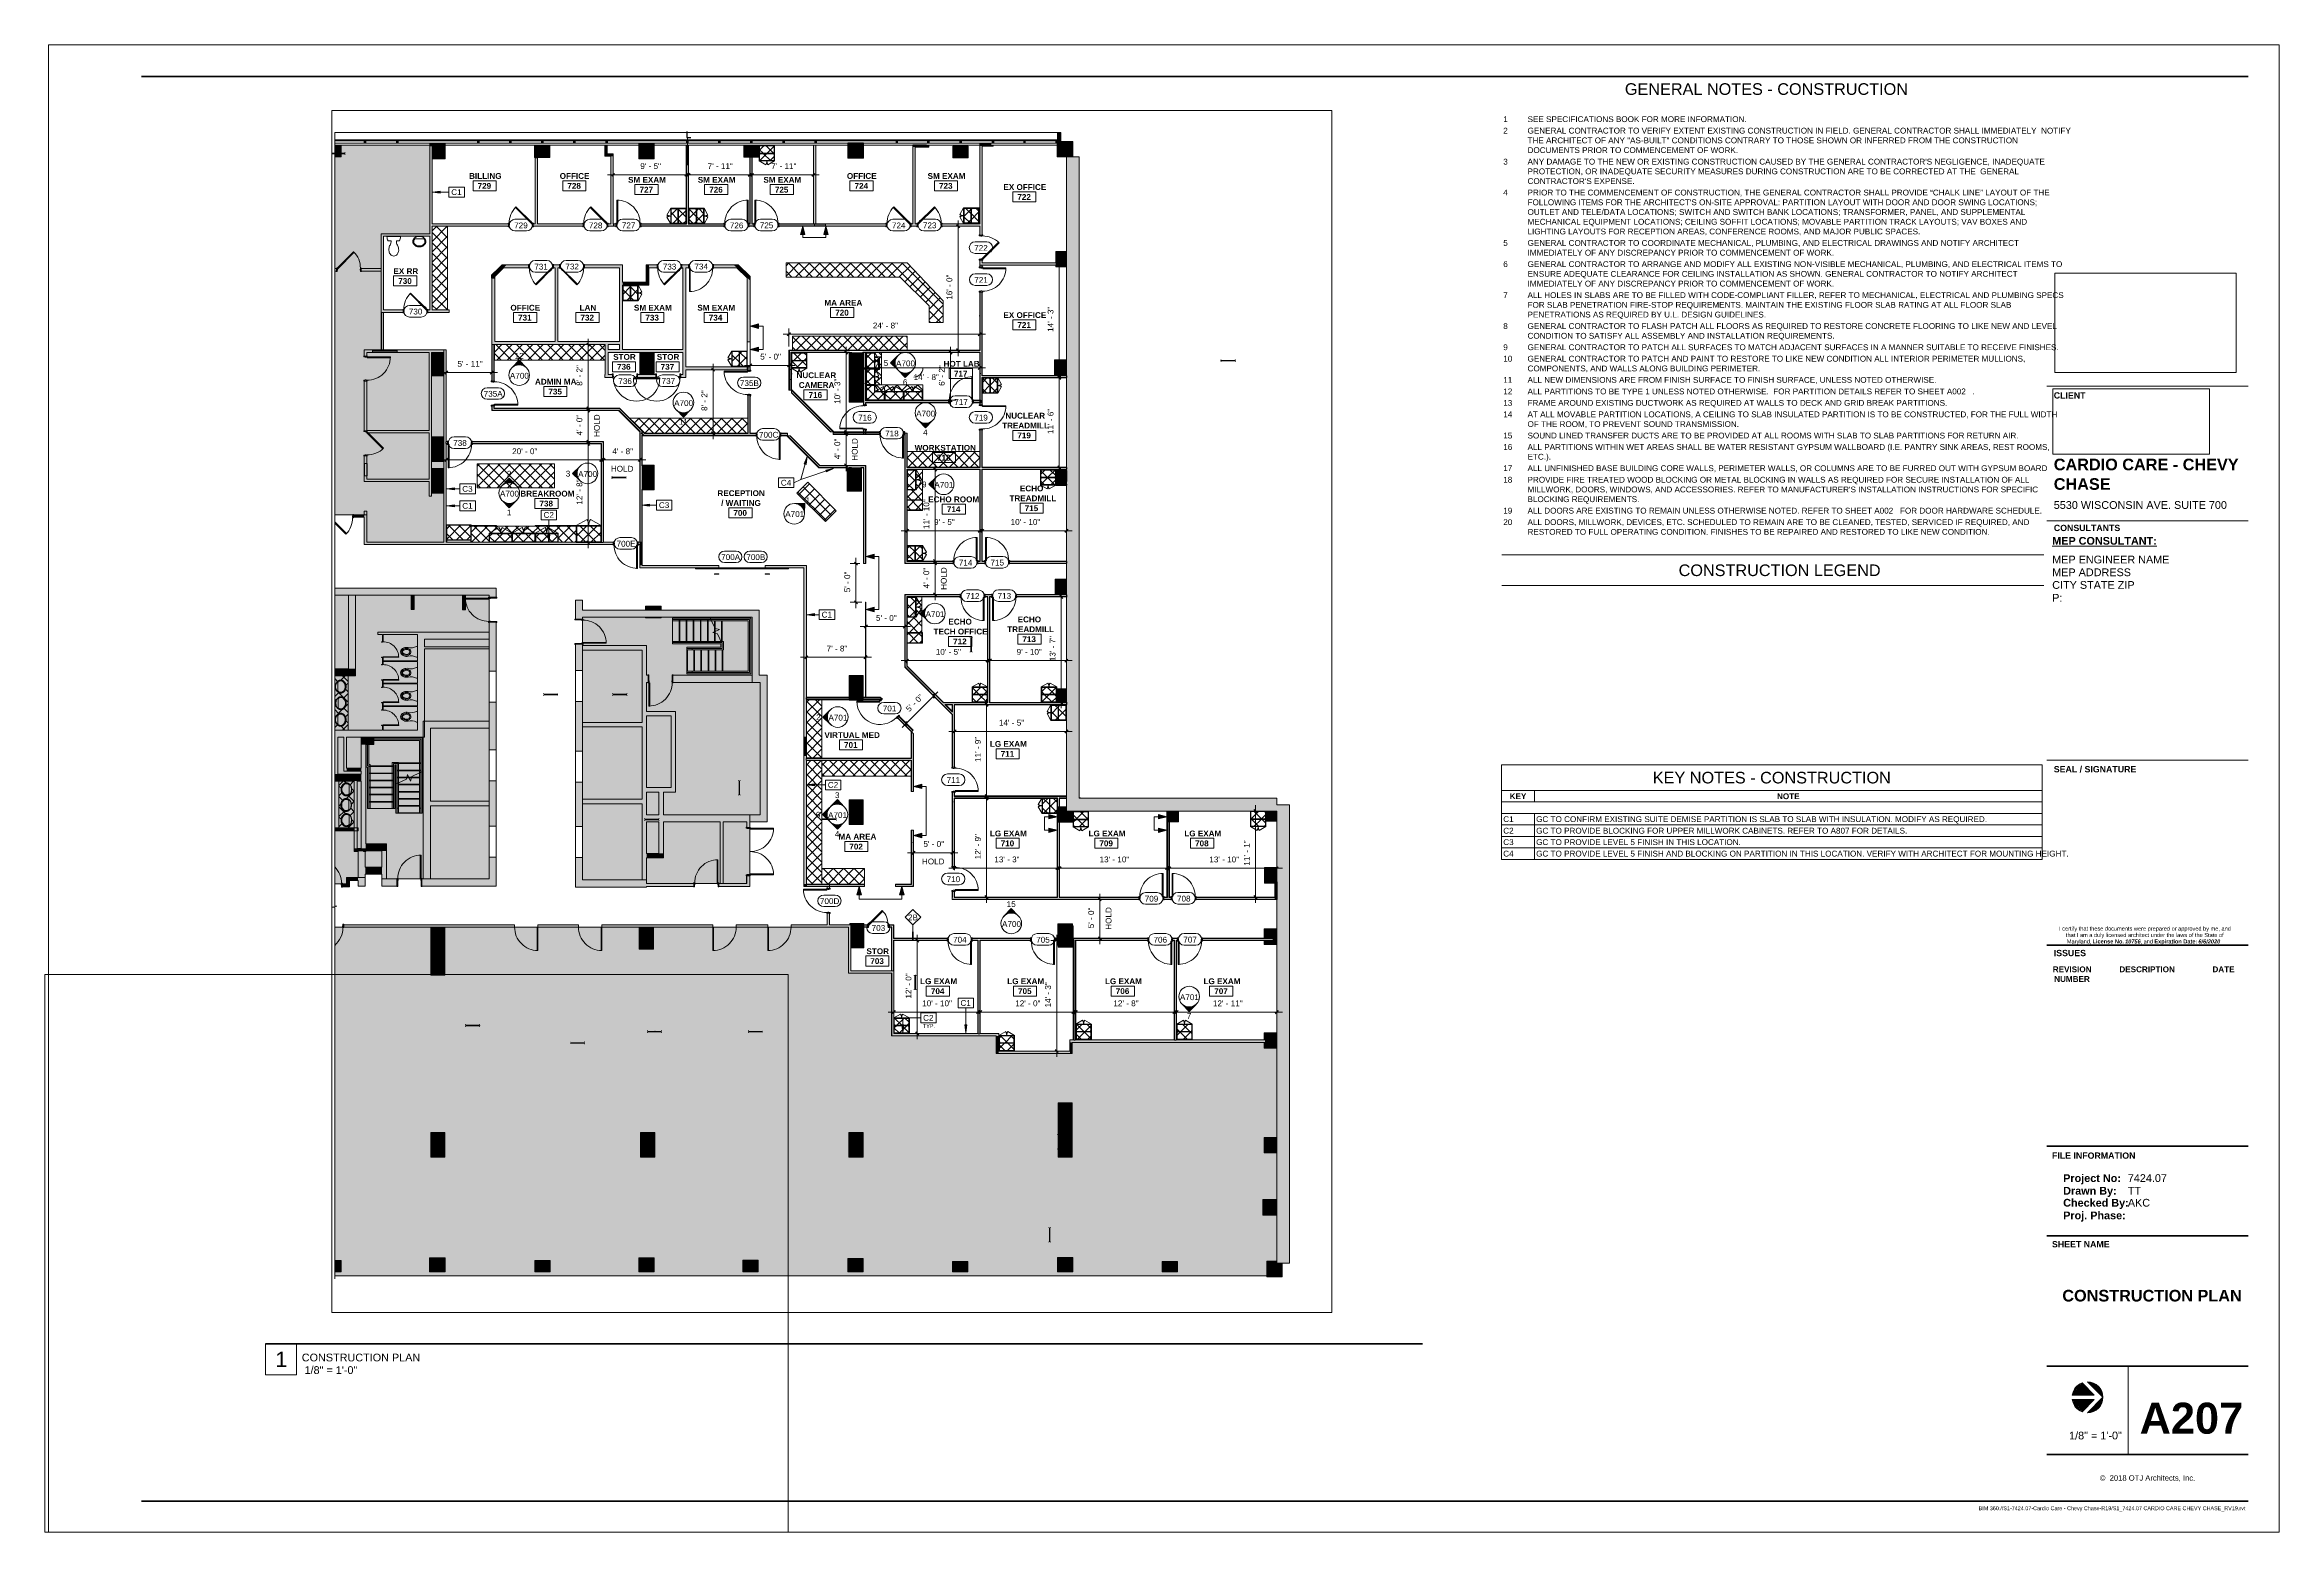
# Paper-space layout 'Layout1' of a CAD drawing. Header units: inches. Extents: x 0 to 36.1, y 0 to 24.
# The model-space entities are those that its viewports show. They can reach past a viewport. Long polylines and large blocks are cut down to what shows.
import ezdxf

# ---------------------------------------------------------------- set-up
doc = ezdxf.new("R2010")
doc.units = ezdxf.units.IN
doc.header["$MEASUREMENT"] = 0
for name, pattern in [('Center 1_16_', [0.15625, 0.0625, -0.03125, 0.03125, -0.03125]), ('Dash', [0.25, 0.125, -0.125]), ('Dash 1_16_', [0.125, 0.0625, -0.0625]), ('Hidden', [0.28125, 0.1875, -0.09375]), ('Overhead 1_16_', [0.101562, 0.0625, -0.039062])]:
    doc.linetypes.add(name, pattern=pattern)
for name, color, linetype, lineweight in [('A-ANNO-DIMS', 211, 'Continuous', 9), ('A-ANNO-DIMS-96', 211, 'Continuous', 9), ('A-ANNO-KEYN', 231, 'Continuous', 9), ('A-ANNO-NOTE', 131, 'Continuous', 9), ('A-AREA-IDEN', 2, 'Continuous', 9), ('A-COLS', 52, 'Continuous', 13), ('A-DETL', 90, 'Continuous', 9), ('A-DETL-GENF', 92, 'Continuous', 9), ('A-DETL-MEDM', 33, 'Continuous', 20), ('A-DETL-THIN', 151, 'Continuous', 9), ('A-DOOR', 31, 'Continuous', 13), ('A-DOOR-IDEN', 31, 'Continuous', 9), ('A-FLOR-HRAL', 11, 'Continuous', 9), ('A-GENM', 13, 'Continuous', 9), ('A-GLAZ-CURT', 52, 'Continuous', 13), ('A-GLAZ-CWMG', 51, 'Continuous', 13), ('A-WALL', 113, 'Continuous', 13), ('A-WALL-IDEN', 211, 'Continuous', 9), ('A-WALL-PATT', 111, 'Continuous', 13), ('G-ANNO-SCHD', 231, 'Continuous', 9), ('G-ANNO-SYMB', 111, 'Continuous', 9), ('G-ANNO-TEXT', 231, 'Continuous', 9), ('G-ANNO-TTLB', 6, 'Continuous', 9), ('G-ANNO-TTLB-THIN', 151, 'Continuous', 9), ('G-ANNO-TTLB-WIDE', 214, 'Continuous', 50), ('I-WALL', 2, 'Continuous', 13), ('P-SANR-FIXT', 6, 'Continuous', 13), ('Q-CASE', 31, 'Continuous', 13), ('Q-CASE-HDLN', 31, 'Dash', 9), ('S-STRS', 31, 'Continuous', 13), ('S-STRS-MBND', 31, 'Continuous', 13)]:
    doc.layers.add(name, color=color, linetype=linetype, lineweight=lineweight)
doc.layers.add('G-ANNO-NPLT', color=191, linetype='Continuous', plot=False)
doc.styles.add('Arial', font='arial.ttf', dxfattribs={"height": 9})
doc.styles.add('Arial_1', font='arial.ttf', dxfattribs={"height": 0.125})
doc.styles.add('Arial_2', font='arial.ttf', dxfattribs={"height": 0.064781})
doc.styles.add('Arial_B', font='arialbd.ttf', dxfattribs={"height": 0.064781})
doc.styles.add('Arial_B_1', font='arialbd.ttf', dxfattribs={"height": 0.09375})
doc.styles.add('Arial_B_I', font='arialbi.ttf', dxfattribs={"height": 0.064781})
doc.styles.add('Swis721 Lt BT', font='swissl.ttf', dxfattribs={"height": 9})
doc.styles.add('Swis721 Lt BT_1', font='swissl.ttf', dxfattribs={"height": 6})
doc.styles.add('Swis721 Lt BT_2', font='swissl.ttf', dxfattribs={"height": 0.25})
doc.styles.add('Swis721 Lt BT_3', font='swissl.ttf', dxfattribs={"height": 0.1875})
doc.styles.add('Swis721 Lt BT_4', font='swissl.ttf', dxfattribs={"height": 0.09375})
doc.styles.add('Swis721 Lt BT_5', font='swissl.ttf', dxfattribs={"height": 0.088084})
doc.styles.add('Swis721 Lt BT_6', font='swissl.ttf', dxfattribs={"height": 0.125})
doc.styles.add('Swis721 Lt BT_7', font='swissl.ttf', dxfattribs={"height": 0.0625})
doc.styles.add('Swis721 Lt BT_B', font='', dxfattribs={"height": 9})
doc.styles.add('Swis721 Lt BT_B_1', font='', dxfattribs={"height": 0.09375})
doc.styles.add('Swis721 Lt BT_B_2', font='', dxfattribs={"height": 0.101562})
doc.styles.add('Swis721 Lt BT_B_3', font='', dxfattribs={"height": 0.125})
doc.styles.add('Swis721 Lt BT_B_4', font='', dxfattribs={"height": 0.5})
doc.styles.add('Swis721 Lt BT_B_5', font='', dxfattribs={"height": 0.1875})
doc.styles.get('Swis721 Lt BT_B').set_extended_font_data('Swis721 Lt BT', bold=True)
doc.styles.get('Swis721 Lt BT_B_1').set_extended_font_data('Swis721 Lt BT', bold=True)
doc.styles.get('Swis721 Lt BT_B_2').set_extended_font_data('Swis721 Lt BT', bold=True)
doc.styles.get('Swis721 Lt BT_B_3').set_extended_font_data('Swis721 Lt BT', bold=True)
doc.styles.get('Swis721 Lt BT_B_4').set_extended_font_data('Swis721 Lt BT', bold=True)
doc.styles.get('Swis721 Lt BT_B_5').set_extended_font_data('Swis721 Lt BT', bold=True)
doc.dimstyles.new('OTJ_-_3_32__Linear__0__Tolerance', dxfattribs={"dimscale": 12, "dimtxt": 9.497835, "dimasz": 0.375, "dimexe": 0.75, "dimexo": 0.5, "dimgap": 0.5, "dimtad": 1, "dimdec": 0, "dimzin": 3, "dimdsep": 46, "dimlunit": 4, "dimtxsty": 'Swis721 Lt BT', "dimblk1": 'OBLIQUE', "dimblk2": 'OBLIQUE', "dimsah": 1, "dimcen": 0.09, "dimdle": 0.75, "dimazin": 0, "dimtfac": 1, "dimtdec": 4, "dimtix": 1, "dimtmove": 0, "dimatfit": 3, "dimfxl": 1, "dimtvp": 1, "dimfrac": 2, "dimtolj": 1, "dimtzin": 0, "dimarcsym": 2})
doc.dimstyles.new('OTJ_-_3_32__Linear__0__Tolerance_1', dxfattribs={"dimscale": 12, "dimtxt": 9.497835, "dimasz": 0.375, "dimexe": 0.75, "dimexo": 0.5, "dimgap": 0.5, "dimtad": 1, "dimdec": 0, "dimzin": 3, "dimdsep": 46, "dimlunit": 4, "dimtxsty": 'Swis721 Lt BT', "dimblk1": 'OBLIQUE', "dimblk2": 'OBLIQUE', "dimsah": 1, "dimcen": 0.09, "dimdle": 0.75, "dimazin": 0, "dimtfac": 1, "dimtdec": 4, "dimtix": 1, "dimtmove": 1, "dimatfit": 3, "dimfxl": 1, "dimtvp": 1, "dimfrac": 2, "dimtolj": 1, "dimtzin": 0, "dimarcsym": 2})
doc.dimstyles.new('OTJ_-_3_32__Linear__1_2__Tolerance', dxfattribs={"dimscale": 12, "dimtxt": 9.497835, "dimasz": 0.375, "dimexe": 0.75, "dimexo": 0.5, "dimgap": 0.5, "dimtad": 1, "dimdec": 1, "dimrnd": 0.5, "dimzin": 3, "dimdsep": 46, "dimlunit": 4, "dimtxsty": 'Swis721 Lt BT', "dimblk1": 'OBLIQUE', "dimblk2": 'OBLIQUE', "dimsah": 1, "dimcen": 0.09, "dimdle": 0.75, "dimazin": 0, "dimtfac": 1, "dimtdec": 4, "dimtix": 1, "dimtmove": 0, "dimatfit": 3, "dimfxl": 1, "dimtvp": 1, "dimfrac": 2, "dimtolj": 1, "dimtzin": 0, "dimarcsym": 2})
picture_1 = doc.add_image_def('image1.png', size_in_pixel=(325, 135))
picture_2 = doc.add_image_def('image2.jpg', size_in_pixel=(2551, 1396))
pattern_1 = [(45, (664.756, 0), (-8.012227, 8.012227), []), (135, (664.756, 0), (-8.012227, -8.012227), [])]
pattern_2 = [(45, (-1254.684, -1496.68), (-8.01223, 8.01223), []), (135, (-1254.684, -1496.68), (-8.01223, -8.01223), [])]
pattern_3 = [(45, (-1456, -1493.477), (-8.012227, 8.012227), []), (135, (-1456, -1493.477), (-8.012227, -8.012227), [])]
pattern_4 = [(225, (1431.991, 1498.43), (8.01223, -8.01223), []), (315, (1431.991, 1498.43), (8.01223, 8.01223), [])]
pattern_5 = [(45, (-1392.311, -1496.68), (-8.01223, 8.01223), []), (135, (-1392.311, -1496.68), (-8.01223, -8.01223), [])]
pattern_6 = [(225, (1336.368, 1498.43), (8.01223, -8.01223), []), (315, (1336.368, 1498.43), (8.01223, 8.01223), [])]
pattern_7 = [(45, (-1356.623, -1496.68), (-8.01223, 8.01223), []), (135, (-1356.623, -1496.68), (-8.01223, -8.01223), [])]
pattern_8 = [(45, (-1320.934, -1496.68), (-8.01223, 8.01223), []), (135, (-1320.934, -1496.68), (-8.01223, -8.01223), [])]
pattern_9 = [(45, (0, 0), (-8.012227, 8.012227), []), (135, (0, 0), (-8.012227, -8.012227), [])]
pattern_10 = [(0, (664.756, 0), (30.72, 7.68), [1.267, -21.773, 1.267, -21.773, -122.88]), (0, (664.756, 0), (30.72, 7.68), [-46.08, 1.267, -44.813, 1.267, -21.773, -53.76]), (0, (664.756, 0), (30.72, 7.68), [-115.2, 1.267, -14.093, 1.267, -37.133]), (120, (676.276, 3.84), (-22.011075, 22.7643), [1.267, -21.773, 1.267, -21.773, -122.88]), (120, (676.276, 3.84), (-22.011075, 22.7643), [-46.08, 1.267, -44.813, 1.267, -21.773, -53.76]), (120, (676.276, 3.84), (-22.011075, 22.7643), [-115.2, 1.267, -14.093, 1.267, -37.133]), (240, (680.116, 19.2), (-8.708925, -30.4443), [1.267, -21.773, 1.267, -21.773, -122.88]), (240, (680.116, 19.2), (-8.708925, -30.4443), [-46.08, 1.267, -44.813, 1.267, -21.773, -53.76]), (240, (680.116, 19.2), (-8.708925, -30.4443), [-115.2, 1.267, -14.093, 1.267, -37.133])]
pattern_11 = [(45, (-1963.313, -1716.43), (-8.012227, 8.012227), []), (135, (-1963.313, -1716.43), (-8.012227, -8.012227), [])]
pattern_12 = [(135, (1769.71, -1904.383), (-8.012227, -8.012227), []), (225, (1769.71, -1904.383), (8.012227, -8.012227), [])]
pattern_13 = [(135, (1794.655, -1904.383), (-8.012227, -8.012227), []), (225, (1794.655, -1904.383), (8.012227, -8.012227), [])]
pattern_14 = [(315, (-1716.797, 1904.383), (8.012227, 8.012227), []), (45, (-1716.797, 1904.383), (-8.012227, 8.012227), [])]
pattern_15 = [(45, (-1933.875, -1716.43), (-8.012227, 8.012227), []), (135, (-1933.875, -1716.43), (-8.012227, -8.012227), [])]
pattern_16 = [(315, (-1339.811, 1968.133), (8.012227, 8.012227), []), (45, (-1339.811, 1968.133), (-8.012227, 8.012227), [])]
pattern_17 = [(315, (-1380.763, 1968.133), (8.012227, 8.012227), []), (45, (-1380.763, 1968.133), (-8.012227, 8.012227), [])]
pattern_18 = [(315, (-1578.051, 1968.133), (8.012227, 8.012227), []), (45, (-1578.051, 1968.133), (-8.012227, 8.012227), [])]

# ---------------------------------------------------------------- blocks, each defined once
blk = doc.blocks.new('Viewport - View Title-792418-CONSTRUCTION PLAN')
at = {"layer": 'G-ANNO-TTLB'}
for p, q in [((-0.5, 0), (-0.5, -0.5)), ((0, 0), (0, -0.5)), ((0, -0.5), (-0.5, -0.5))]:
    blk.add_line(p, q, dxfattribs=at)
at = {"layer": 'G-ANNO-TTLB', "lineweight": 90}
blk.add_line((-0.5, 0), (0, 0), dxfattribs=at)
blk = doc.blocks.new('Titleblock - 24 x 36 - MD-6820857-CONSTRUCTION PLAN')
at = {"layer": 'G-ANNO-TTLB'}
h = blk.add_hatch(color=256, dxfattribs=at)
edge = h.paths.add_edge_path(flags=0)
edge.add_line((32.831, 2.42), (33.027, 2.224))
edge.add_line((33.027, 2.224), (32.672, 2.224))
edge.add_arc((32.918, 2.187), 0.249, 110.6073, 171.5435, ccw=False)
h = blk.add_hatch(color=256, dxfattribs=at)
edge = h.paths.add_edge_path(flags=0)
edge.add_line((33.167, 2.187), (32.918, 2.436))
edge.add_arc((32.918, 2.187), 0.249, 0, 90, ccw=False)
h = blk.add_hatch(color=256, dxfattribs=at)
edge = h.paths.add_edge_path(flags=0)
edge.add_line((32.918, 1.939), (33.167, 2.187))
edge.add_arc((32.918, 2.187), 0.249, -90, 0, ccw=False)
h = blk.add_hatch(color=256, dxfattribs=at)
edge = h.paths.add_edge_path(flags=0)
edge.add_line((33.027, 2.151), (32.831, 1.955))
edge.add_arc((32.918, 2.187), 0.249, 188.4565, 249.3927, ccw=False)
edge.add_line((32.672, 2.151), (33.027, 2.151))
at = {"layer": 'A-ANNO-NOTE'}
for p, q in [((32.672, 2.224), (33.027, 2.224)), ((33.027, 2.224), (32.672, 2.224)), ((32.672, 2.224), (33.027, 2.224)), ((32.831, 2.42), (33.027, 2.224)), ((33.027, 2.224), (32.831, 2.42)), ((33.027, 2.224), (32.831, 2.42)), ((32.918, 2.436), (33.167, 2.187)), ((33.167, 2.187), (32.918, 2.436)), ((32.918, 2.436), (33.167, 2.187)), ((33.167, 2.187), (32.918, 1.939)), ((32.918, 1.939), (33.167, 2.187)), ((33.167, 2.187), (32.918, 1.939)), ((32.672, 2.151), (33.027, 2.151)), ((33.027, 2.151), (32.672, 2.151)), ((33.027, 2.151), (32.672, 2.151)), ((32.831, 1.955), (33.027, 2.151)), ((33.027, 2.151), (32.831, 1.955)), ((32.831, 1.955), (33.027, 2.151))]:
    blk.add_line(p, q, dxfattribs=at)
for start, end in [(110.6073, 171.5435), (110.6073, 171.5435), (110.6073, 171.5435), (0, 90), (360, 90), (0, 90), (270, 0), (270, 360), (270, 0), (188.4565, 249.3927), (188.4565, 249.3927), (188.4565, 249.3927)]:
    blk.add_arc((32.918, 2.187), 0.249, start, end, dxfattribs=at)
at = {"layer": 'G-ANNO-TTLB'}
for p, q in [((0.012, 24.012), (0.012, 0.012)), ((36.013, 24.012), (0.012, 24.012)), ((36.013, 0.012), (36.013, 24.012)), ((32.262, 18.502), (35.512, 18.502)), ((32.262, 18.502), (35.512, 18.502)), ((0.012, 0.012), (36.013, 0.012))]:
    blk.add_line(p, q, dxfattribs=at)
at = {"layer": 'G-ANNO-TTLB-THIN'}
for p, q in [((32.262, 16.331), (35.512, 16.331)), ((32.262, 12.47), (35.512, 12.47)), ((33.575, 2.69), (33.575, 1.262))]:
    blk.add_line(p, q, dxfattribs=at)
at = {"layer": 'G-ANNO-TTLB-WIDE'}
for p, q in [((35.512, 23.502), (1.512, 23.502)), ((32.262, 9.481), (35.512, 9.481)), ((35.512, 6.238), (32.262, 6.238)), ((35.512, 4.791), (32.262, 4.791)), ((32.262, 2.69), (35.512, 2.69)), ((32.262, 1.262), (35.512, 1.262)), ((1.512, 0.512), (32.262, 0.512)), ((32.262, 0.512), (35.512, 0.512))]:
    blk.add_line(p, q, dxfattribs=at)
at = {"layer": 'G-ANNO-TTLB', "attachment_point": 1}
for s, insert, char_height, width, style in [('CLIENT', (32.373, 18.405), 0.1016, 0.57128, 'Swis721 Lt BT_B_2'), ('CONSULTANTS', (32.374, 16.266), 0.10156, 1.19938, 'Swis721 Lt BT_B_2'), ('\\LMEP CONSULTANT:', (32.348, 16.07), 0.125, 1.94425, 'Swis721 Lt BT_B_3'), ('SEAL / SIGNATURE', (32.373, 12.373), 0.10156, 1.48344, 'Swis721 Lt BT_B_2'), ('I certify that these documents were prepared or approved by me, and ', (32.459, 9.783), 0.06478, 3.333, 'Arial_2'), ('ISSUES', (32.373, 9.407), 0.1016, 0.58075, 'Swis721 Lt BT_B_2'), ('that I am a duly licensed architect under the laws of the State of ', (32.569, 9.679), 0.06478, 3.06472, 'Arial_2'), ('Maryland, ', (32.584, 9.575), 0.0648, 0.50184, 'Arial_2'), ('License No. ', (32.998, 9.575), 0.06478, 0.63756, 'Arial_B'), ('10756', (33.524, 9.575), 0.0648, 0.29984, 'Arial_B_I'), (', and ', (33.772, 9.575), 0.0648, 0.27144, 'Arial_2'), ('Expiration Date: ', (33.996, 9.575), 0.06478, 0.86166, 'Arial_B'), ('6/6/2020', (34.707, 9.575), 0.0648, 0.42294, 'Arial_B_I'), ('REVISION', (32.357, 9.14), 0.0937, 0.76381, 'Arial_B_1'), ('DESCRIPTION', (33.432, 9.14), 0.09375, 1.09838, 'Arial_B_1'), ('DATE', (34.934, 9.14), 0.0937, 0.43556, 'Arial_B_1'), ('NUMBER', (32.38, 8.984), 0.0937, 0.71016, 'Arial_B_1'), ('FILE INFORMATION', (32.344, 6.138), 0.10156, 1.51816, 'Swis721 Lt BT_B_2'), ('Project No:', (32.525, 5.786), 0.125, 1.05103, 'Swis721 Lt BT_B_3'), ('Drawn By:', (32.525, 5.583), 0.125, 0.96581, 'Swis721 Lt BT_B_3'), ('Checked By:', (32.525, 5.389), 0.125, 1.20253, 'Swis721 Lt BT_B_3'), ('Proj. Phase:', (32.525, 5.185), 0.125, 1.13625, 'Swis721 Lt BT_B_3'), ('SHEET NAME', (32.344, 4.708), 0.1016, 1.04156, 'Swis721 Lt BT_B_2'), ('©  2018 OTJ Architects, Inc.', (33.116, 0.93), 0.08808, 1.85587, 'Swis721 Lt BT_5')]:
    blk.add_mtext(s, dxfattribs=dict(at, insert=insert, char_height=char_height, width=width, style=style))
at = {"layer": 'G-ANNO-TTLB'}
image = blk.add_image(picture_2, insert=(32.391, 18.726), size_in_units=(2.926, 1.601), dxfattribs=at)
image.dxf.flags = 7
image = blk.add_image(picture_1, insert=(32.356, 17.408), size_in_units=(2.531, 1.051), dxfattribs=at)
image.dxf.flags = 7
blk = doc.blocks.new('Door - Single - Solid Door-7733015-Level XX  CONSTRUCTION')
at = {"layer": 'A-DOOR'}
h = blk.add_hatch(color=250, dxfattribs=at)
h.paths.add_polyline_path([(23.619, 2.714), (22.119, 2.714), (22.119, 1.214), (21.619, 1.214), (21.619, -0.286), (22.119, -0.286), (22.119, -2.536), (23.619, -2.536), (23.619, -1.786), (23.244, -1.786), (23.244, 1.964), (23.619, 1.964), (23.619, 2.464)], flags=0)
h.paths.add_polyline_path([(-13.631, -0.286), (-13.631, 1.214), (-14.131, 1.214), (-14.131, 1.964), (-15.256, 1.964), (-15.256, -1.786), (-15.631, -1.786), (-15.631, -2.536), (-14.131, -2.536), (-14.131, -0.286)], flags=0)
at = {"layer": 'A-DOOR', "color": 8, "lineweight": 20}
for p, q in [((-14.006, 2.714), (11.45, 28.17)), ((11.45, 28.17), (12.422, 27.197)), ((12.422, 27.197), (-13.034, 1.741)), ((-13.034, 1.741), (-14.006, 2.714)), ((23.619, 2.714), (22.119, 2.714)), ((22.119, 2.714), (22.119, 1.214)), ((23.619, 1.964), (23.619, 2.714)), ((-14.131, 1.214), (-14.131, 1.964)), ((-13.631, 1.214), (-14.131, 1.214)), ((-13.631, -0.286), (-13.631, 1.214)), ((22.119, 1.214), (21.619, 1.214)), ((21.619, 1.214), (21.619, -0.286)), ((-14.131, -2.536), (-14.131, -0.286)), ((-14.131, -0.286), (-13.631, -0.286)), ((21.619, -0.286), (22.119, -0.286)), ((22.119, -0.286), (22.119, -2.536)), ((-15.631, -1.786), (-15.631, -2.536)), ((23.619, -2.536), (23.619, -1.786)), ((-15.631, -2.536), (-14.131, -2.536)), ((22.119, -2.536), (23.619, -2.536))]:
    blk.add_line(p, q, dxfattribs=at)
at = {"layer": 'A-DOOR', "lineweight": 9}
blk.add_arc((-14.006, 2.714), 36, 359.5, 45, dxfattribs=at)
blk = doc.blocks.new('Door - Single - Solid Door-V1-Level XX  CONSTRUCTION')
at = {"layer": 'A-DOOR'}
h = blk.add_hatch(color=250, dxfattribs=at)
h.paths.add_polyline_path([(22.119, -2.536), (23.619, -2.536), (23.619, -1.786), (23.244, -1.786), (23.244, 1.964), (23.619, 1.964), (23.619, 2.714), (22.119, 2.714), (22.119, 1.214), (21.619, 1.214), (21.619, -0.286), (22.119, -0.286), (22.119, -1.786)], flags=0)
h.paths.add_polyline_path([(-15.631, -2.536), (-14.131, -2.536), (-14.131, -0.286), (-13.631, -0.286), (-13.631, 1.214), (-14.131, 1.214), (-14.131, 2.714), (-15.631, 2.714), (-15.631, 1.964), (-15.256, 1.964), (-15.256, -1.786), (-15.631, -1.786)], flags=0)
at = {"layer": 'A-DOOR', "color": 8, "lineweight": 20}
for p, q in [((-14.006, 2.714), (11.45, 28.17)), ((11.45, 28.17), (12.422, 27.197)), ((12.422, 27.197), (-13.034, 1.741)), ((-15.631, 2.714), (-15.631, 1.964)), ((-14.131, 2.714), (-15.631, 2.714)), ((-14.131, 1.214), (-14.131, 2.714)), ((-13.034, 1.741), (-14.006, 2.714)), ((23.619, 2.714), (22.119, 2.714)), ((22.119, 2.714), (22.119, 1.214)), ((23.619, 1.964), (23.619, 2.714)), ((-13.631, 1.214), (-14.131, 1.214)), ((-13.631, -0.286), (-13.631, 1.214)), ((22.119, 1.214), (21.619, 1.214)), ((21.619, 1.214), (21.619, -0.286)), ((-14.131, -2.536), (-14.131, -0.286)), ((-14.131, -0.286), (-13.631, -0.286)), ((21.619, -0.286), (22.119, -0.286)), ((22.119, -0.286), (22.119, -2.536)), ((-15.631, -1.786), (-15.631, -2.536)), ((23.619, -2.536), (23.619, -1.786)), ((-15.631, -2.536), (-14.131, -2.536)), ((22.119, -2.536), (23.619, -2.536))]:
    blk.add_line(p, q, dxfattribs=at)
at = {"layer": 'A-DOOR', "lineweight": 9}
blk.add_arc((-14.006, 2.714), 36, 359.5, 45, dxfattribs=at)
blk = doc.blocks.new('Door - Single - Solid Door-7732912-Level XX  CONSTRUCTION')
at = {"layer": 'A-DOOR'}
h = blk.add_hatch(color=250, dxfattribs=at)
h.paths.add_polyline_path([(22.119, 2.536), (22.119, 0.286), (21.619, 0.286), (21.619, -1.214), (22.119, -1.214), (22.119, -2.714), (23.619, -2.714), (23.619, -1.964), (23.244, -1.964), (23.244, 1.786), (23.619, 1.786), (23.619, 2.536), (23.244, 2.536)], flags=0)
h.paths.add_polyline_path([(-14.681, 2.536), (-15.631, 2.536), (-15.631, 1.786), (-15.256, 1.786), (-15.256, -1.964), (-15.631, -1.964), (-15.631, -2.714), (-14.131, -2.714), (-14.131, -1.214), (-13.631, -1.214), (-13.631, 0.286), (-14.131, 0.286), (-14.131, 2.536)], flags=0)
at = {"layer": 'A-DOOR', "color": 8, "lineweight": 20}
for p, q in [((-15.631, 2.536), (-14.131, 2.536)), ((-15.631, 1.786), (-15.631, 2.536)), ((-14.131, 2.536), (-14.131, 0.286)), ((22.119, 2.536), (23.619, 2.536)), ((22.119, 0.286), (22.119, 2.536)), ((23.619, 2.536), (23.619, 1.786)), ((-14.131, 0.286), (-13.631, 0.286)), ((-13.631, 0.286), (-13.631, -1.214)), ((21.619, 0.286), (22.119, 0.286)), ((21.619, -1.214), (21.619, 0.286)), ((-14.131, -1.214), (-14.131, -2.714)), ((-13.631, -1.214), (-14.131, -1.214)), ((22.119, -1.214), (21.619, -1.214)), ((22.119, -2.714), (22.119, -1.214)), ((-13.034, -1.741), (-14.006, -2.714)), ((12.422, -27.197), (-13.034, -1.741)), ((-15.631, -2.714), (-15.631, -1.964)), ((23.619, -1.964), (23.619, -2.714)), ((-14.131, -2.714), (-15.631, -2.714)), ((-14.006, -2.714), (11.45, -28.17)), ((23.619, -2.714), (22.119, -2.714)), ((11.45, -28.17), (12.422, -27.197))]:
    blk.add_line(p, q, dxfattribs=at)
at = {"layer": 'A-DOOR', "lineweight": 9}
blk.add_arc((-14.006, -2.714), 36, 315, 0.5, dxfattribs=at)
blk = doc.blocks.new('Door - Single - Solid Door-7732936-Level XX  CONSTRUCTION')
at = {"layer": 'A-DOOR'}
h = blk.add_hatch(color=250, dxfattribs=at)
h.paths.add_polyline_path([(23.244, -2.536), (23.619, -2.536), (23.619, -1.786), (23.244, -1.786), (23.244, 1.964), (23.619, 1.964), (23.619, 2.714), (22.119, 2.714), (22.119, 1.214), (21.619, 1.214), (21.619, -0.286), (22.119, -0.286), (22.119, -2.536)], flags=0)
h.paths.add_polyline_path([(-15.631, -2.536), (-14.131, -2.536), (-14.131, -0.286), (-13.631, -0.286), (-13.631, 1.214), (-14.131, 1.214), (-14.131, 2.714), (-15.631, 2.714), (-15.631, 1.964), (-15.256, 1.964), (-15.256, -1.786), (-15.631, -1.786)], flags=0)
at = {"layer": 'A-DOOR', "color": 8, "lineweight": 20}
for p, q in [((-14.006, 2.714), (11.45, 28.17)), ((11.45, 28.17), (12.422, 27.197)), ((12.422, 27.197), (-13.034, 1.741)), ((-15.631, 2.714), (-15.631, 1.964)), ((-14.131, 2.714), (-15.631, 2.714)), ((-14.131, 1.214), (-14.131, 2.714)), ((-13.034, 1.741), (-14.006, 2.714)), ((23.619, 2.714), (22.119, 2.714)), ((22.119, 2.714), (22.119, 1.214)), ((23.619, 1.964), (23.619, 2.714)), ((-13.631, 1.214), (-14.131, 1.214)), ((-13.631, -0.286), (-13.631, 1.214)), ((22.119, 1.214), (21.619, 1.214)), ((21.619, 1.214), (21.619, -0.286)), ((-14.131, -2.536), (-14.131, -0.286)), ((-14.131, -0.286), (-13.631, -0.286)), ((21.619, -0.286), (22.119, -0.286)), ((22.119, -0.286), (22.119, -2.536)), ((-15.631, -1.786), (-15.631, -2.536)), ((23.619, -2.536), (23.619, -1.786)), ((-15.631, -2.536), (-14.131, -2.536)), ((22.119, -2.536), (23.619, -2.536))]:
    blk.add_line(p, q, dxfattribs=at)
at = {"layer": 'A-DOOR', "lineweight": 9}
blk.add_arc((-14.006, 2.714), 36, 359.5, 45, dxfattribs=at)
blk = doc.blocks.new('Door - Single - Solid Door-7669184-Level XX  CONSTRUCTION')
at = {"layer": 'A-DOOR'}
h = blk.add_hatch(color=250, dxfattribs=at)
h.paths.add_polyline_path([(-14.131, -3.151), (-14.131, -1.651), (-13.631, -1.651), (-13.631, -0.151), (-14.131, -0.151), (-14.131, 2.974), (-15.631, 2.974), (-15.631, 2.224), (-15.256, 2.224), (-15.256, -2.401), (-15.631, -2.401), (-15.631, -3.151), (-15.256, -3.151)], flags=0)
h.paths.add_polyline_path([(23.619, -3.151), (23.619, -2.401), (23.244, -2.401), (23.244, 2.224), (23.619, 2.224), (23.599, 2.974), (22.119, 2.974), (22.119, -0.151), (21.619, -0.151), (21.619, -1.651), (22.119, -1.651), (22.119, -3.151), (23.244, -3.151)], flags=0)
at = {"layer": 'A-DOOR', "color": 8, "lineweight": 20}
for p, q in [((-15.631, 2.974), (-14.131, 2.974)), ((-15.631, 2.224), (-15.631, 2.974)), ((-14.131, 2.974), (-14.131, -0.151)), ((22.119, 2.974), (23.619, 2.974)), ((22.119, -0.151), (22.119, 2.974)), ((23.619, 2.974), (23.619, 2.224)), ((-14.131, -0.151), (-13.631, -0.151)), ((-13.631, -0.151), (-13.631, -1.651)), ((21.619, -0.151), (22.119, -0.151)), ((21.619, -1.651), (21.619, -0.151)), ((-14.131, -1.651), (-14.131, -3.151)), ((-13.631, -1.651), (-14.131, -1.651)), ((22.119, -1.651), (21.619, -1.651)), ((22.119, -3.151), (22.119, -1.651)), ((-15.631, -3.151), (-15.631, -2.401)), ((23.619, -2.401), (23.619, -3.151)), ((-50.006, -3.151), (-50.006, -4.526)), ((-14.006, -3.151), (-50.006, -3.151)), ((-14.006, -4.526), (-14.006, -3.151)), ((23.619, -3.151), (22.119, -3.151)), ((-50.006, -4.526), (-14.006, -4.526))]:
    blk.add_line(p, q, dxfattribs=at)
at = {"layer": 'A-DOOR', "lineweight": 9}
blk.add_arc((-14.006, -3.151), 36, 180, 0.5, dxfattribs=at)
blk = doc.blocks.new('Door - Single - Solid Door-7669203-Level XX  CONSTRUCTION')
at = {"layer": 'A-DOOR'}
h = blk.add_hatch(color=250, dxfattribs=at)
h.paths.add_polyline_path([(-15.256, 3.151), (-15.631, 3.151), (-15.631, 2.401), (-15.256, 2.401), (-15.256, -2.224), (-15.631, -2.224), (-15.631, -2.974), (-14.131, -2.974), (-14.131, 0.151), (-13.631, 0.151), (-13.631, 1.651), (-14.131, 1.651), (-14.131, 3.151)], flags=0)
h.paths.add_polyline_path([(22.507, 3.151), (22.119, 3.151), (22.119, 1.651), (21.619, 1.651), (21.619, 0.151), (22.119, 0.151), (22.119, -2.974), (23.619, -2.974), (23.619, -2.224), (23.244, -2.224), (23.244, 2.401), (23.619, 2.401), (23.619, 3.151), (23.244, 3.151)], flags=0)
at = {"layer": 'A-DOOR', "color": 8, "lineweight": 20}
for p, q in [((-50.006, 4.526), (-14.006, 4.526)), ((-50.006, 3.151), (-50.006, 4.526)), ((-14.006, 4.526), (-14.006, 3.151)), ((-14.006, 3.151), (-50.006, 3.151)), ((-15.631, 3.151), (-15.631, 2.401)), ((-14.131, 1.651), (-14.131, 3.151)), ((23.619, 3.151), (22.119, 3.151)), ((22.119, 3.151), (22.119, 1.651)), ((23.619, 2.401), (23.619, 3.151)), ((-13.631, 1.651), (-14.131, 1.651)), ((-13.631, 0.151), (-13.631, 1.651)), ((22.119, 1.651), (21.619, 1.651)), ((21.619, 1.651), (21.619, 0.151)), ((-14.131, -2.974), (-14.131, 0.151)), ((-14.131, 0.151), (-13.631, 0.151)), ((21.619, 0.151), (22.119, 0.151)), ((22.119, 0.151), (22.119, -2.974)), ((-15.631, -2.224), (-15.631, -2.974)), ((23.619, -2.974), (23.619, -2.224)), ((-15.631, -2.974), (-14.131, -2.974)), ((22.119, -2.974), (23.619, -2.974))]:
    blk.add_line(p, q, dxfattribs=at)
at = {"layer": 'A-DOOR', "lineweight": 9}
blk.add_arc((-14.006, 3.151), 36, 359.5, 180, dxfattribs=at)
blk = doc.blocks.new('Door - Single - Solid Door-7355448-Level XX  CONSTRUCTION')
at = {"layer": 'A-DOOR'}
h = blk.add_hatch(color=250, dxfattribs=at)
h.paths.add_polyline_path([(23.619, 2.286), (23.619, 2.536), (22.119, 2.536), (22.119, 0.286), (21.619, 0.286), (21.619, -1.214), (22.119, -1.214), (22.119, -2.714), (23.619, -2.714), (23.619, -1.964), (23.244, -1.964), (23.244, 1.786), (23.619, 1.786)], flags=0)
h.paths.add_polyline_path([(-13.631, 0.286), (-14.131, 0.286), (-14.131, 2.536), (-15.631, 2.536), (-15.631, 1.786), (-15.256, 1.786), (-15.256, -1.964), (-15.631, -1.964), (-15.631, -2.714), (-14.131, -2.714), (-14.131, -1.214), (-13.631, -1.214)], flags=0)
at = {"layer": 'A-DOOR', "color": 8, "lineweight": 20}
for p, q in [((-15.631, 2.536), (-14.131, 2.536)), ((-15.631, 1.786), (-15.631, 2.536)), ((-14.131, 2.536), (-14.131, 0.286)), ((22.119, 2.536), (23.619, 2.536)), ((22.119, 0.286), (22.119, 2.536)), ((23.619, 2.536), (23.619, 1.786)), ((-14.131, 0.286), (-13.631, 0.286)), ((-13.631, 0.286), (-13.631, -1.214)), ((21.619, 0.286), (22.119, 0.286)), ((21.619, -1.214), (21.619, 0.286)), ((-14.131, -1.214), (-14.131, -2.714)), ((-13.631, -1.214), (-14.131, -1.214)), ((22.119, -1.214), (21.619, -1.214)), ((22.119, -2.714), (22.119, -1.214)), ((-15.631, -2.714), (-15.631, -1.964)), ((23.619, -1.964), (23.619, -2.714)), ((-14.131, -2.714), (-15.631, -2.714)), ((-12.631, -2.714), (-14.006, -2.714)), ((-14.006, -2.714), (-14.006, -38.714)), ((-12.631, -38.714), (-12.631, -2.714)), ((23.619, -2.714), (22.119, -2.714)), ((-14.006, -38.714), (-12.631, -38.714))]:
    blk.add_line(p, q, dxfattribs=at)
at = {"layer": 'A-DOOR', "lineweight": 9}
blk.add_arc((-14.006, -2.714), 36, 270, 0.5, dxfattribs=at)
blk = doc.blocks.new('Door - Glass Single - Full Rail - Long Handle-7137503-Level XX  CONSTRUCTION')
at = {"layer": 'A-DOOR', "lineweight": 20}
for p, q in [((17, -2), (18, -2)), ((17, -38), (17, -2)), ((18, -2), (18, -38)), ((18, -38), (17, -38))]:
    blk.add_line(p, q, dxfattribs=at)
at = {"layer": 'A-DOOR', "lineweight": 9}
blk.add_arc((18, -2), 36, 179.5, 270, dxfattribs=at)
blk = doc.blocks.new('Door - Single - Full Lite-7186205-Level XX  CONSTRUCTION')
at = {"layer": 'A-DOOR'}
blk.add_hatch(color=250, dxfattribs=at).paths.add_polyline_path([(23.244, -2.714), (23.619, -2.714), (23.619, -1.964), (23.244, -1.964), (23.244, 1.786), (23.619, 1.786), (23.619, 2.536), (22.119, 2.536), (22.119, 0.286), (21.619, 0.286), (21.619, -1.214), (22.119, -1.214), (22.119, -2.714)], flags=0)
at = {"layer": 'A-DOOR', "color": 8, "lineweight": 20}
for p, q in [((22.119, 2.536), (23.619, 2.536)), ((22.119, 0.286), (22.119, 2.536)), ((23.619, 2.536), (23.619, 1.786)), ((21.619, 0.286), (22.119, 0.286)), ((21.619, -1.214), (21.619, 0.286)), ((22.119, -1.214), (21.619, -1.214)), ((22.119, -2.714), (22.119, -1.214)), ((23.619, -1.964), (23.619, -2.714)), ((23.619, -2.714), (22.119, -2.714))]:
    blk.add_line(p, q, dxfattribs=at)
at = {"layer": 'A-DOOR', "lineweight": 9}
blk.add_arc((-14.006, -2.714), 36, 310.4589, 0.5, dxfattribs=at)
blk = doc.blocks.new('Door - Glass Single - Full Rail - Long Handle-7137591-Level XX  CONSTRUCTION')
at = {"layer": 'A-DOOR', "lineweight": 20}
for p, q in [((17, 38), (17, 2)), ((18, 38), (17, 38)), ((18, 2), (18, 38)), ((17, 2), (18, 2))]:
    blk.add_line(p, q, dxfattribs=at)
at = {"layer": 'A-DOOR', "lineweight": 9}
blk.add_arc((18, 2), 36, 90, 180.5, dxfattribs=at)
blk = doc.blocks.new('Rectangular Column - 18_ x 24_-7140225-Level XX  CONSTRUCTION')
at = {"layer": 'A-COLS', "lineweight": 9}
blk.add_hatch(color=7, dxfattribs=at).paths.add_polyline_path([(5.776, 9), (-12, 9), (-12, -9), (12, -9), (12, 9)], flags=0)
at = {"layer": 'A-COLS', "color": 8, "lineweight": 20}
for p, q in [((12, 9), (-12, 9)), ((-12, 9), (-12, -9)), ((12, -9), (12, 9)), ((-12, -9), (12, -9))]:
    blk.add_line(p, q, dxfattribs=at)
blk = doc.blocks.new('Rectangular Column - 18_ x 24_-V2-Level XX  CONSTRUCTION')
at = {"layer": 'A-COLS', "lineweight": 9}
blk.add_hatch(color=7, dxfattribs=at).paths.add_polyline_path([(-2.16, 9), (-12, 9), (-12, -9), (-2.16, -9), (-2.16, -4.407)], flags=0)
at = {"layer": 'A-COLS', "color": 8, "lineweight": 20}
for p, q in [((-2.16, 9), (-12, 9)), ((-12, 9), (-12, -9)), ((-12, -9), (-2.16, -9))]:
    blk.add_line(p, q, dxfattribs=at)
blk = doc.blocks.new('System Panel - Glazed-7148732-Level XX  CONSTRUCTION')
at = {"layer": 'A-GLAZ-CURT', "lineweight": 9}
blk.add_hatch(color=7, dxfattribs=at).paths.add_polyline_path([(23.375, 0.75), (23.375, 1.75), (-22.492, 1.75), (-22.492, 0.75)], flags=0)
at = {"layer": 'A-GLAZ-CURT', "color": 8, "lineweight": 20}
for p, q in [((23.375, 1.75), (-22.492, 1.75)), ((23.375, 0.75), (23.375, 1.75)), ((-22.492, 0.75), (23.375, 0.75))]:
    blk.add_line(p, q, dxfattribs=at)
blk = doc.blocks.new('System Panel - Glazed-7148733-Level XX  CONSTRUCTION')
at = {"layer": 'A-GLAZ-CURT', "lineweight": 9}
blk.add_hatch(color=7, dxfattribs=at).paths.add_polyline_path([(23.75, 0.75), (23.75, 1.75), (-23.75, 1.75), (-23.75, 0.75)], flags=0)
at = {"layer": 'A-GLAZ-CURT', "color": 8, "lineweight": 20}
for p, q in [((23.75, 1.75), (-23.75, 1.75)), ((-23.75, 1.75), (-23.75, 0.75)), ((23.75, 0.75), (23.75, 1.75)), ((-23.75, 0.75), (23.75, 0.75))]:
    blk.add_line(p, q, dxfattribs=at)
blk = doc.blocks.new('System Panel - Glazed-7148731-Level XX  CONSTRUCTION')
at = {"layer": 'A-GLAZ-CURT', "lineweight": 9}
blk.add_hatch(color=7, dxfattribs=at).paths.add_polyline_path([(11.349, 0.75), (61.5, 0.75), (61.5, 1.75), (-61.5, 1.75), (-61.5, 0.75), (-8.901, 0.75)], flags=0)
at = {"layer": 'A-GLAZ-CURT', "color": 8, "lineweight": 20}
for p, q in [((61.5, 1.75), (-61.5, 1.75)), ((-61.5, 1.75), (-61.5, 0.75)), ((61.5, 0.75), (61.5, 1.75)), ((-61.5, 0.75), (61.5, 0.75))]:
    blk.add_line(p, q, dxfattribs=at)
blk = doc.blocks.new('System Panel - Glazed-V3-Level XX  CONSTRUCTION')
at = {"layer": 'A-GLAZ-CURT', "lineweight": 9}
blk.add_hatch(color=7, dxfattribs=at).paths.add_polyline_path([(23.375, 0.75), (23.375, 1.75), (-23.375, 1.75), (-23.375, 0.75)], flags=0)
at = {"layer": 'A-GLAZ-CURT', "color": 8, "lineweight": 20}
for p, q in [((23.375, 1.75), (-23.375, 1.75)), ((-23.375, 1.75), (-23.375, 0.75)), ((23.375, 0.75), (23.375, 1.75)), ((-23.375, 0.75), (23.375, 0.75))]:
    blk.add_line(p, q, dxfattribs=at)
blk = doc.blocks.new('System Panel - Glazed-7148729-Level XX  CONSTRUCTION')
at = {"layer": 'A-GLAZ-CURT', "lineweight": 9}
blk.add_hatch(color=7, dxfattribs=at).paths.add_polyline_path([(23.5, 0.75), (23.5, 1.75), (-23.5, 1.75), (-23.5, 0.75)], flags=0)
at = {"layer": 'A-GLAZ-CURT', "color": 8, "lineweight": 20}
for p, q in [((23.5, 1.75), (-23.5, 1.75)), ((-23.5, 1.75), (-23.5, 0.75)), ((23.5, 0.75), (23.5, 1.75)), ((-23.5, 0.75), (23.5, 0.75))]:
    blk.add_line(p, q, dxfattribs=at)
blk = doc.blocks.new('System Panel - Glazed-7148734-Level XX  CONSTRUCTION')
at = {"layer": 'A-GLAZ-CURT', "lineweight": 9}
blk.add_hatch(color=7, dxfattribs=at).paths.add_polyline_path([(11.216, 0.75), (61.25, 0.75), (61.25, 1.75), (-61.25, 1.75), (-61.25, 0.75), (3.593, 0.75)], flags=0)
at = {"layer": 'A-GLAZ-CURT', "color": 8, "lineweight": 20}
for p, q in [((61.25, 1.75), (-61.25, 1.75)), ((-61.25, 1.75), (-61.25, 0.75)), ((61.25, 0.75), (61.25, 1.75)), ((-61.25, 0.75), (61.25, 0.75))]:
    blk.add_line(p, q, dxfattribs=at)
blk = doc.blocks.new('System Panel - Glazed-7148728-Level XX  CONSTRUCTION')
at = {"layer": 'A-GLAZ-CURT', "lineweight": 9}
blk.add_hatch(color=7, dxfattribs=at).paths.add_polyline_path([(23.625, 0.75), (23.625, 1.75), (-23.625, 1.75), (-23.625, 0.75)], flags=0)
at = {"layer": 'A-GLAZ-CURT', "color": 8, "lineweight": 20}
for p, q in [((23.625, 1.75), (-23.625, 1.75)), ((-23.625, 1.75), (-23.625, 0.75)), ((23.625, 0.75), (23.625, 1.75)), ((-23.625, 0.75), (23.625, 0.75))]:
    blk.add_line(p, q, dxfattribs=at)
blk = doc.blocks.new('System Panel - Glazed-7148730-Level XX  CONSTRUCTION')
at = {"layer": 'A-GLAZ-CURT', "lineweight": 9}
blk.add_hatch(color=7, dxfattribs=at).paths.add_polyline_path([(61.625, 0.75), (61.625, 1.75), (-61.625, 1.75), (-61.625, 0.75), (11.091, 0.75)], flags=0)
at = {"layer": 'A-GLAZ-CURT', "color": 8, "lineweight": 20}
for p, q in [((61.625, 1.75), (-61.625, 1.75)), ((-61.625, 1.75), (-61.625, 0.75)), ((61.625, 0.75), (61.625, 1.75)), ((-61.625, 0.75), (61.625, 0.75))]:
    blk.add_line(p, q, dxfattribs=at)
blk = doc.blocks.new('System Panel - Glazed-7148735-Level XX  CONSTRUCTION')
at = {"layer": 'A-GLAZ-CURT', "lineweight": 9}
blk.add_hatch(color=7, dxfattribs=at).paths.add_polyline_path([(-23.25, 0.75), (23.25, 0.75), (23.25, 1.75), (-23.25, 1.75)], flags=0)
at = {"layer": 'A-GLAZ-CURT', "color": 8, "lineweight": 20}
for p, q in [((23.25, 1.75), (-23.25, 1.75)), ((-23.25, 1.75), (-23.25, 0.75)), ((23.25, 0.75), (23.25, 1.75)), ((-23.25, 0.75), (23.25, 0.75))]:
    blk.add_line(p, q, dxfattribs=at)
blk = doc.blocks.new('Rectangular Mullion - 2_5_ x 5_ rectangular-7148737-Level XX  CONSTRUCTION')
at = {"layer": 'A-GLAZ-CWMG', "lineweight": 9}
blk.add_hatch(color=7, dxfattribs=at).paths.add_polyline_path([(-2.5, 2.5), (0, 2.5), (0, -2.5), (-2.5, -2.5), (-2.5, -0.011)], flags=0)
at = {"layer": 'A-GLAZ-CWMG', "color": 8, "lineweight": 20}
for p, q in [((-2.5, 2.5), (0, 2.5)), ((-2.5, -2.5), (-2.5, 2.5)), ((0, 2.5), (0, -2.5)), ((0, -2.5), (-2.5, -2.5))]:
    blk.add_line(p, q, dxfattribs=at)
blk = doc.blocks.new('Rectangular Mullion - 2_5_ x 5_ rectangular-7148713-Level XX  CONSTRUCTION')
at = {"layer": 'A-GLAZ-CWMG', "lineweight": 9}
blk.add_hatch(color=7, dxfattribs=at).paths.add_polyline_path([(-1.25, 2.5), (1.25, 2.5), (1.25, -2.5), (-1.25, -2.5), (-1.25, -0.75)], flags=0)
at = {"layer": 'A-GLAZ-CWMG', "color": 8, "lineweight": 20}
for p, q in [((-1.25, 2.5), (1.25, 2.5)), ((-1.25, -2.5), (-1.25, 2.5)), ((1.25, 2.5), (1.25, -2.5)), ((1.25, -2.5), (-1.25, -2.5))]:
    blk.add_line(p, q, dxfattribs=at)
blk = doc.blocks.new('Rectangular Mullion - 2_5_ x 5_ rectangular-7148717-Level XX  CONSTRUCTION')
at = {"layer": 'A-GLAZ-CWMG', "lineweight": 9}
for p, q in [((1129.55, 2122.357), (1083.684, 2122.357)), ((1129.55, 2117.357), (1083.684, 2117.357))]:
    blk.add_line(p, q, dxfattribs=at)
blk = doc.blocks.new('Rectangular Mullion - 2_5_ x 5_ rectangular-7148718-Level XX  CONSTRUCTION')
at = {"layer": 'A-GLAZ-CWMG', "lineweight": 9}
for p, q in [((1179.55, 2122.357), (1132.05, 2122.357)), ((1179.55, 2117.357), (1132.05, 2117.357))]:
    blk.add_line(p, q, dxfattribs=at)
blk = doc.blocks.new('Rectangular Mullion - 2_5_ x 5_ rectangular-7148716-Level XX  CONSTRUCTION')
at = {"layer": 'A-GLAZ-CWMG', "lineweight": 9}
for p, q in [((1305.05, 2122.357), (1182.05, 2122.357)), ((1305.05, 2117.357), (1182.05, 2117.357))]:
    blk.add_line(p, q, dxfattribs=at)
blk = doc.blocks.new('Rectangular Mullion - 2_5_ x 5_ rectangular-V4-Level XX  CONSTRUCTION')
at = {"layer": 'A-GLAZ-CWMG', "lineweight": 9}
for p, q in [((1354.3, 2122.357), (1307.55, 2122.357)), ((1354.3, 2117.357), (1307.55, 2117.357))]:
    blk.add_line(p, q, dxfattribs=at)
blk = doc.blocks.new('Rectangular Mullion - 2_5_ x 5_ rectangular-7148714-Level XX  CONSTRUCTION')
at = {"layer": 'A-GLAZ-CWMG', "lineweight": 9}
for p, q in [((1453.8, 2122.357), (1406.8, 2122.357)), ((1453.8, 2117.357), (1406.8, 2117.357))]:
    blk.add_line(p, q, dxfattribs=at)
blk = doc.blocks.new('Rectangular Mullion - 2_5_ x 5_ rectangular-7148719-Level XX  CONSTRUCTION')
at = {"layer": 'A-GLAZ-CWMG', "lineweight": 9}
for p, q in [((1628.8, 2122.357), (1506.3, 2122.357)), ((1628.8, 2117.357), (1506.3, 2117.357))]:
    blk.add_line(p, q, dxfattribs=at)
blk = doc.blocks.new('Rectangular Mullion - 2_5_ x 5_ rectangular-7148712-Level XX  CONSTRUCTION')
at = {"layer": 'A-GLAZ-CWMG', "lineweight": 9}
for p, q in [((1728.05, 2122.357), (1680.8, 2122.357)), ((1728.05, 2117.357), (1680.8, 2117.357))]:
    blk.add_line(p, q, dxfattribs=at)
blk = doc.blocks.new('Rectangular Mullion - 2_5_ x 5_ rectangular-7148715-Level XX  CONSTRUCTION')
at = {"layer": 'A-GLAZ-CWMG', "lineweight": 9}
for p, q in [((1953.3, 2122.357), (1830.05, 2122.357)), ((1878.766, 2117.357), (1830.05, 2117.357)), ((1953.3, 2117.357), (1902.766, 2117.357))]:
    blk.add_line(p, q, dxfattribs=at)
blk = doc.blocks.new('Rectangular Mullion - 2_5_ x 5_ rectangular-7148720-Level XX  CONSTRUCTION')
at = {"layer": 'A-GLAZ-CWMG', "lineweight": 9}
for p, q in [((2002.3, 2122.357), (1955.8, 2122.357)), ((2002.3, 2117.357), (1955.8, 2117.357))]:
    blk.add_line(p, q, dxfattribs=at)
blk = doc.blocks.new('Door - Single - Solid Door-7733027-Level XX  CONSTRUCTION')
at = {"layer": 'A-DOOR'}
blk.add_hatch(color=250, dxfattribs=at).paths.add_polyline_path([(22.119, -2.714), (23.619, -2.714), (23.619, -1.964), (23.244, -1.964), (23.244, 1.786), (23.619, 1.786), (23.619, 2.536), (22.119, 2.536), (22.119, 0.286), (21.619, 0.286), (21.619, -1.214), (22.119, -1.214), (22.119, -1.964)], flags=0)
at = {"layer": 'A-DOOR', "color": 8, "lineweight": 20}
for p, q in [((22.119, 2.536), (23.619, 2.536)), ((22.119, 0.286), (22.119, 2.536)), ((23.619, 2.536), (23.619, 1.786)), ((21.619, 0.286), (22.119, 0.286)), ((21.619, -1.214), (21.619, 0.286)), ((22.119, -1.214), (21.619, -1.214)), ((22.119, -2.714), (22.119, -1.214)), ((23.619, -1.964), (23.619, -2.714)), ((23.619, -2.714), (22.119, -2.714)), ((12.422, -27.197), (-5.722, -9.053)), ((-5.722, -10.997), (11.45, -28.17)), ((11.45, -28.17), (12.422, -27.197))]:
    blk.add_line(p, q, dxfattribs=at)
at = {"layer": 'A-DOOR', "lineweight": 9}
blk.add_arc((-14.006, -2.714), 36, 315, 0.5, dxfattribs=at)
blk = doc.blocks.new('Door - Single - Solid Door-7174106-Level XX  CONSTRUCTION')
at = {"layer": 'A-DOOR'}
h = blk.add_hatch(color=250, dxfattribs=at)
h.paths.add_polyline_path([(-15.631, -6.339), (-14.131, -6.339), (-14.131, -4.839), (-13.631, -4.839), (-13.631, -3.339), (-14.131, -3.339), (-14.131, 6.161), (-15.631, 6.161), (-15.631, 5.411), (-15.256, 5.411), (-15.256, -5.589), (-15.631, -5.589)], flags=0)
h.paths.add_polyline_path([(21.619, -4.839), (22.119, -4.839), (22.119, -6.339), (23.619, -6.339), (23.619, -5.589), (23.244, -5.589), (23.244, 5.411), (23.619, 5.411), (23.619, 6.161), (22.119, 6.161), (22.119, -3.339), (21.619, -3.339), (21.619, -4.505)], flags=0)
at = {"layer": 'A-DOOR', "color": 8, "lineweight": 20}
for p, q in [((-15.631, 6.161), (-14.131, 6.161)), ((-15.631, 5.411), (-15.631, 6.161)), ((-14.131, 6.161), (-14.131, -3.339)), ((22.119, 6.161), (23.619, 6.161)), ((22.119, -3.339), (22.119, 6.161)), ((23.619, 6.161), (23.619, 5.411)), ((-14.131, -3.339), (-13.631, -3.339)), ((-13.631, -3.339), (-13.631, -4.839)), ((21.619, -3.339), (22.119, -3.339)), ((21.619, -4.839), (21.619, -3.339)), ((-14.131, -4.839), (-14.131, -6.339)), ((-13.631, -4.839), (-14.131, -4.839)), ((22.119, -4.839), (21.619, -4.839)), ((22.119, -6.339), (22.119, -4.839)), ((-15.631, -6.339), (-15.631, -5.589)), ((23.619, -5.589), (23.619, -6.339)), ((-14.131, -6.339), (-15.631, -6.339)), ((-12.631, -6.339), (-14.006, -6.339)), ((-14.006, -6.339), (-14.006, -42.339)), ((-12.631, -42.339), (-12.631, -6.339)), ((23.619, -6.339), (22.119, -6.339)), ((-14.006, -42.339), (-12.631, -42.339))]:
    blk.add_line(p, q, dxfattribs=at)
at = {"layer": 'A-DOOR', "lineweight": 9}
blk.add_arc((-14.006, -6.339), 36, 270, 0.5, dxfattribs=at)
blk = doc.blocks.new('Opening - 48_ x 84_-7159334-Level XX  CONSTRUCTION')
at = {"layer": 'A-GENM'}
for p, q in [((-24.322, -5.5), (-24.322, 5.5)), ((-24.322, 5.5), (23.678, 5.5)), ((23.678, 5.5), (23.678, -5.5)), ((23.678, -5.5), (-24.322, -5.5))]:
    blk.add_line(p, q, dxfattribs=at)
blk = doc.blocks.new('Door - Single - Solid Door-7174108-Level XX  CONSTRUCTION')
at = {"layer": 'A-DOOR'}
blk.add_hatch(color=250, dxfattribs=at).paths.add_polyline_path([(22.119, -2.974), (23.619, -2.974), (23.619, -2.224), (23.244, -2.224), (23.244, 2.401), (23.619, 2.401), (23.619, 3.151), (22.119, 3.151), (22.119, 1.651), (21.619, 1.651), (21.619, 0.151), (22.119, 0.151), (22.119, -2.224)], flags=0)
at = {"layer": 'A-DOOR', "color": 8, "lineweight": 20}
for p, q in [((23.619, 3.151), (22.119, 3.151)), ((22.119, 3.151), (22.119, 1.651)), ((23.619, 2.401), (23.619, 3.151)), ((22.119, 1.651), (21.619, 1.651)), ((21.619, 1.651), (21.619, 0.151)), ((21.619, 0.151), (22.119, 0.151)), ((22.119, 0.151), (22.119, -2.974)), ((23.619, -2.974), (23.619, -2.224)), ((22.119, -2.974), (23.619, -2.974))]:
    blk.add_line(p, q, dxfattribs=at)
at = {"layer": 'A-DOOR', "lineweight": 9}
blk.add_arc((-14.006, 3.151), 36, 359.5, 44.75, dxfattribs=at)
blk = doc.blocks.new('Door - Single - Solid Door-7732915-Level XX  CONSTRUCTION')
at = {"layer": 'A-DOOR'}
h = blk.add_hatch(color=250, dxfattribs=at)
h.paths.add_polyline_path([(-14.131, 3.151), (-15.631, 3.151), (-15.631, 2.401), (-15.256, 2.401), (-15.256, -2.224), (-15.631, -2.224), (-15.631, -2.974), (-14.131, -2.974), (-14.131, 0.151), (-13.631, 0.151), (-13.631, 1.651), (-14.131, 1.651), (-14.131, 2.401)], flags=0)
h.paths.add_polyline_path([(23.244, 3.151), (22.119, 3.151), (22.119, 1.651), (21.619, 1.651), (21.619, 0.151), (22.119, 0.151), (22.119, -2.974), (23.619, -2.974), (23.619, -2.224), (23.244, -2.224), (23.244, 2.401), (23.619, 2.401), (23.619, 3.151)], flags=0)
at = {"layer": 'A-DOOR', "color": 8, "lineweight": 20}
for p, q in [((-14.006, 3.151), (11.45, 28.607)), ((11.45, 28.607), (12.422, 27.635)), ((12.422, 27.635), (-13.034, 2.179)), ((-15.631, 3.151), (-15.631, 2.401)), ((-14.131, 3.151), (-15.631, 3.151)), ((-14.131, 1.651), (-14.131, 3.151)), ((-13.034, 2.179), (-14.006, 3.151)), ((23.619, 3.151), (22.119, 3.151)), ((22.119, 3.151), (22.119, 1.651)), ((23.619, 2.401), (23.619, 3.151)), ((-13.631, 1.651), (-14.131, 1.651)), ((-13.631, 0.151), (-13.631, 1.651)), ((22.119, 1.651), (21.619, 1.651)), ((21.619, 1.651), (21.619, 0.151)), ((-14.131, -2.974), (-14.131, 0.151)), ((-14.131, 0.151), (-13.631, 0.151)), ((21.619, 0.151), (22.119, 0.151)), ((22.119, 0.151), (22.119, -2.974)), ((-15.631, -2.224), (-15.631, -2.974)), ((23.619, -2.974), (23.619, -2.224)), ((-15.631, -2.974), (-14.131, -2.974)), ((22.119, -2.974), (23.619, -2.974))]:
    blk.add_line(p, q, dxfattribs=at)
at = {"layer": 'A-DOOR', "lineweight": 9}
blk.add_arc((-14.006, 3.151), 36, 359.5, 45, dxfattribs=at)
blk = doc.blocks.new('Door - Single - Solid Door-7732918-Level XX  CONSTRUCTION')
at = {"layer": 'A-DOOR'}
h = blk.add_hatch(color=250, dxfattribs=at)
h.paths.add_polyline_path([(-15.256, -3.151), (-14.131, -3.151), (-14.131, -1.651), (-13.631, -1.651), (-13.631, -0.151), (-14.131, -0.151), (-14.131, 2.974), (-15.631, 2.974), (-15.631, 2.224), (-15.256, 2.224), (-15.256, -2.401), (-15.631, -2.401), (-15.631, -3.151)], flags=0)
h.paths.add_polyline_path([(23.619, -3.151), (23.619, -2.401), (23.244, -2.401), (23.244, 2.224), (23.619, 2.224), (23.599, 2.974), (22.119, 2.974), (22.119, -0.151), (21.619, -0.151), (21.619, -1.651), (22.119, -1.651), (22.119, -3.151), (23.244, -3.151)], flags=0)
at = {"layer": 'A-DOOR', "color": 8, "lineweight": 20}
for p, q in [((-15.631, 2.974), (-14.131, 2.974)), ((-15.631, 2.224), (-15.631, 2.974)), ((-14.131, 2.974), (-14.131, -0.151)), ((22.119, 2.974), (23.619, 2.974)), ((22.119, -0.151), (22.119, 2.974)), ((23.619, 2.974), (23.619, 2.224)), ((-14.131, -0.151), (-13.631, -0.151)), ((-13.631, -0.151), (-13.631, -1.651)), ((21.619, -0.151), (22.119, -0.151)), ((21.619, -1.651), (21.619, -0.151)), ((-14.131, -1.651), (-14.131, -3.151)), ((-13.631, -1.651), (-14.131, -1.651)), ((22.119, -1.651), (21.619, -1.651)), ((22.119, -3.151), (22.119, -1.651)), ((-15.631, -3.151), (-15.631, -2.401)), ((-13.034, -2.179), (-14.006, -3.151)), ((12.422, -27.635), (-13.034, -2.179)), ((23.619, -2.401), (23.619, -3.151)), ((-14.131, -3.151), (-15.631, -3.151)), ((-14.006, -3.151), (11.45, -28.607)), ((23.619, -3.151), (22.119, -3.151)), ((11.45, -28.607), (12.422, -27.635))]:
    blk.add_line(p, q, dxfattribs=at)
at = {"layer": 'A-DOOR', "lineweight": 9}
blk.add_arc((-14.006, -3.151), 36, 315, 0.5, dxfattribs=at)
blk = doc.blocks.new('Door - Single - Solid Door-7174110-Level XX  CONSTRUCTION')
at = {"layer": 'A-DOOR'}
h = blk.add_hatch(color=250, dxfattribs=at)
h.paths.add_polyline_path([(23.619, 2.974), (22.119, 2.974), (22.119, -0.151), (21.619, -0.151), (21.619, -1.651), (22.119, -1.651), (22.119, -3.151), (23.619, -3.151), (23.619, -2.401), (23.244, -2.401), (23.244, 2.224), (23.619, 2.224)], flags=0)
h.paths.add_polyline_path([(-15.631, 2.974), (-15.631, 2.224), (-15.256, 2.224), (-15.256, -2.401), (-15.631, -2.401), (-15.631, -3.151), (-14.131, -3.151), (-14.131, -1.651), (-13.631, -1.651), (-13.631, -0.151), (-14.131, -0.151), (-14.131, 2.974), (-15.611, 2.974)], flags=0)
at = {"layer": 'A-DOOR', "color": 8, "lineweight": 20}
for p, q in [((-15.631, 2.974), (-14.131, 2.974)), ((-15.631, 2.224), (-15.631, 2.974)), ((-14.131, 2.974), (-14.131, -0.151)), ((22.119, 2.974), (23.619, 2.974)), ((22.119, -0.151), (22.119, 2.974)), ((23.619, 2.974), (23.619, 2.224)), ((-14.131, -0.151), (-13.631, -0.151)), ((-13.631, -0.151), (-13.631, -1.651)), ((21.619, -0.151), (22.119, -0.151)), ((21.619, -1.651), (21.619, -0.151)), ((-14.131, -1.651), (-14.131, -3.151)), ((-13.631, -1.651), (-14.131, -1.651)), ((22.119, -1.651), (21.619, -1.651)), ((22.119, -3.151), (22.119, -1.651)), ((-15.631, -3.151), (-15.631, -2.401)), ((23.619, -2.401), (23.619, -3.151)), ((-14.131, -3.151), (-15.631, -3.151)), ((-12.631, -3.151), (-14.006, -3.151)), ((-14.006, -3.151), (-14.006, -39.151)), ((-12.631, -39.151), (-12.631, -3.151)), ((23.619, -3.151), (22.119, -3.151)), ((-14.006, -39.151), (-12.631, -39.151))]:
    blk.add_line(p, q, dxfattribs=at)
at = {"layer": 'A-DOOR', "lineweight": 9}
blk.add_arc((-14.006, -3.151), 36, 270, 0.5, dxfattribs=at)
blk = doc.blocks.new('Door - Double - Solid-7590853-Level XX  CONSTRUCTION')
at = {"layer": 'A-DOOR'}
h = blk.add_hatch(color=250, dxfattribs=at)
h.paths.add_polyline_path([(35.682, 2.401), (35.682, 3.151), (34.182, 3.151), (34.182, 1.651), (33.682, 1.651), (33.682, -1.474), (34.182, -1.474), (34.182, -2.974), (35.682, -2.974), (35.682, -2.224), (35.307, -2.224), (35.307, 2.401)], flags=0)
h.paths.add_polyline_path([(-37.693, -1.474), (-37.693, 1.651), (-38.193, 1.651), (-38.193, 3.151), (-39.693, 3.151), (-39.693, 2.401), (-39.318, 2.401), (-39.318, -2.224), (-39.693, -2.224), (-39.693, -2.974), (-38.193, -2.974), (-38.193, -1.474)], flags=0)
at = {"layer": 'A-DOOR', "color": 8, "lineweight": 20}
for p, q in [((-38.065, 39.151), (-36.69, 39.151)), ((-38.065, 3.151), (-38.065, 39.151)), ((-36.69, 39.151), (-36.69, 3.151)), ((32.678, 39.151), (32.678, 3.151)), ((34.053, 39.151), (32.678, 39.151)), ((34.053, 3.151), (34.053, 39.151)), ((-39.693, 3.151), (-39.693, 2.401)), ((-38.193, 3.151), (-39.693, 3.151)), ((-38.193, 1.651), (-38.193, 3.151)), ((-36.69, 3.151), (-38.065, 3.151)), ((32.678, 3.151), (34.053, 3.151)), ((35.682, 3.151), (34.182, 3.151)), ((34.182, 3.151), (34.182, 1.651)), ((35.682, 2.401), (35.682, 3.151)), ((-37.693, 1.651), (-38.193, 1.651)), ((-37.693, -1.474), (-37.693, 1.651)), ((34.182, 1.651), (33.682, 1.651)), ((33.682, 1.651), (33.682, -1.474)), ((-38.193, -2.974), (-38.193, -1.474)), ((-38.193, -1.474), (-37.693, -1.474)), ((33.682, -1.474), (34.182, -1.474)), ((34.182, -1.474), (34.182, -2.974)), ((-39.693, -2.224), (-39.693, -2.974)), ((35.682, -2.974), (35.682, -2.224)), ((-39.693, -2.974), (-38.193, -2.974)), ((34.182, -2.974), (35.682, -2.974))]:
    blk.add_line(p, q, dxfattribs=at)
at = {"layer": 'A-DOOR', "lineweight": 9}
for centre, start, end in [((-38.065, 3.151), 359.5, 90), ((34.053, 3.151), 90, 180.5)]:
    blk.add_arc(centre, 36, start, end, dxfattribs=at)
blk = doc.blocks.new('Door - Single - TP Solid Door-7591070-Level XX  CONSTRUCTION')
at = {"layer": 'A-DOOR', "lineweight": 9}
for p, q in [((-8.131, 1.954), (-7.631, 1.954)), ((-8.131, 0.493), (-8.131, 1.954)), ((-7.631, 1.954), (-7.631, 0.454)), ((15.619, 1.954), (16.119, 1.954)), ((15.619, 0.454), (15.619, 1.954)), ((16.119, 1.954), (16.119, 0.493)), ((-9.631, 0.493), (-8.131, 0.493)), ((-9.631, 0.411), (-9.631, 0.493)), ((16.119, 0.493), (17.619, 0.493)), ((17.619, 0.493), (17.619, 0.411)), ((-8.131, 0.454), (-8.131, -0.671)), ((-7.631, 0.454), (-8.131, 0.454)), ((16.119, 0.454), (15.619, 0.454)), ((16.119, -0.671), (16.119, 0.454)), ((-9.631, -0.671), (-9.631, -0.589)), ((-8.131, -0.671), (-9.631, -0.671)), ((17.619, -0.671), (16.119, -0.671)), ((17.619, -0.589), (17.619, -0.671))]:
    blk.add_line(p, q, dxfattribs=at)
at = {"layer": 'A-DOOR'}
for p, q in [((-7.006, -0.671), (-8.006, -0.671)), ((-8.006, -0.671), (-8.006, -24.671)), ((-7.006, -24.671), (-7.006, -0.671)), ((-8.006, -24.671), (-7.006, -24.671))]:
    blk.add_line(p, q, dxfattribs=at)
at = {"layer": 'A-DOOR', "lineweight": 9}
blk.add_arc((-8.006, -0.671), 24, 270, 0.5, dxfattribs=at)
blk = doc.blocks.new('P-Toilet-Wall-3D - Wall Mount-7590930-Level XX  CONSTRUCTION')
at = {"layer": 'P-SANR-FIXT', "lineweight": 9}
for p, q in [((1210.183, 1236.917), (1211.808, 1236.917)), ((1211.808, 1236.917), (1211.808, 1229.917)), ((1211.808, 1229.917), (1211.871, 1229.917)), ((1211.871, 1227.417), (1211.808, 1227.417)), ((1211.808, 1227.417), (1211.808, 1220.417)), ((1211.808, 1220.417), (1210.183, 1220.417))]:
    blk.add_line(p, q, dxfattribs=at)
for centre, radius, start, end in [((1201.768, 1253.766), 18.833, 257.296, 296.5385), ((1195.223, 1224.732), 10.929, 77.296, 114.704), ((1196.545, 1221.858), 14.093, 114.704, 131.296), ((1195.223, 1224.732), 9.302, 77.296, 114.704), ((1196.013, 1228.236), 5.71, 30.704, 77.296), ((1196.545, 1221.858), 12.465, 114.704, 131.296), ((1190.564, 1228.667), 5.03, 131.296, 228.704), ((1195.223, 1224.732), 7.832, 77.296, 114.704), ((1196.013, 1228.236), 4.24, 30.704, 77.296), ((1196.545, 1221.858), 10.996, 114.704, 131.296), ((1190.564, 1228.667), 3.403, 131.296, 228.704), ((1196.739, 1228.667), 4.866, 329.296, 30.704), ((1190.564, 1228.667), 1.933, 131.296, 228.704), ((1196.739, 1228.667), 3.396, 329.296, 30.704), ((1196.545, 1235.476), 10.996, 228.704, 245.296), ((1196.013, 1229.098), 4.24, 282.704, 329.296), ((1196.545, 1235.476), 12.465, 228.704, 245.296), ((1196.013, 1229.098), 5.71, 282.704, 329.296), ((1195.223, 1232.602), 7.832, 245.296, 282.704), ((1196.545, 1235.476), 14.093, 228.704, 245.296), ((1195.223, 1232.602), 9.302, 245.296, 282.704), ((1195.223, 1232.602), 10.929, 245.296, 282.704), ((1201.768, 1203.568), 18.833, 63.4615, 102.704)]:
    blk.add_arc(centre, radius, start, end, dxfattribs=at)
blk = doc.blocks.new('P-Lavatory-Circular - LAVATORY-2975574-Level XX  CONSTRUCTION')
at = {"layer": 'P-SANR-FIXT', "lineweight": 9}
for p, q in [((-6.107, 4.28), (-6.555, 4.281)), ((-6.554, 4.282), (-6.107, 4.28)), ((-6.107, 4.28), (-4.652, 4.274)), ((-4.652, 4.274), (-6.107, 4.28)), ((-4.652, 4.274), (-3.378, 4.27)), ((-3.378, 4.27), (-4.652, 4.274)), ((-3.378, 4.27), (-2.547, 4.265)), ((-2.547, 4.265), (-3.378, 4.27)), ((-2.547, 4.265), (0.047, 4.265)), ((0.047, 4.265), (-2.547, 4.265)), ((0.047, 4.265), (1.379, 4.265)), ((1.379, 4.265), (0.047, 4.265)), ((1.379, 4.265), (2.132, 4.267)), ((2.132, 4.267), (1.379, 4.265)), ((2.132, 4.267), (3.605, 4.27)), ((3.605, 4.27), (2.132, 4.267)), ((3.605, 4.27), (4.303, 4.273)), ((4.303, 4.273), (3.605, 4.27)), ((4.303, 4.273), (4.918, 4.275)), ((4.918, 4.275), (4.303, 4.273)), ((4.918, 4.275), (5.551, 4.277)), ((5.551, 4.277), (4.918, 4.275)), ((5.551, 4.277), (5.643, 4.278)), ((5.643, 4.278), (5.551, 4.277)), ((5.643, 4.278), (5.686, 4.278)), ((5.686, 4.278), (5.643, 4.278)), ((5.686, 4.278), (6.296, 4.28)), ((6.296, 4.28), (5.686, 4.278)), ((6.296, 4.28), (6.445, 4.281)), ((6.445, 4.281), (6.296, 4.28)), ((6.445, 4.281), (6.555, 4.281)), ((6.555, 4.281), (6.445, 4.281)), ((0.128, -6.886), (-0.128, -6.886)), ((-0.128, -6.886), (0.128, -6.886))]:
    blk.add_line(p, q, dxfattribs=at)
for centre, radius, start, end in [((-2.733, -0.085), 5.968, 135.0983, 178.3066), ((-2.733, -0.085), 5.968, 135.0981, 178.3067), ((-6.557, 3.677), 0.604, 89.7857, 131.7769), ((-6.557, 3.677), 0.604, 89.7871, 131.7784), ((6.557, 3.677), 0.604, 48.2231, 90.2143), ((6.557, 3.677), 0.604, 48.2231, 90.2145), ((2.732, -0.085), 5.968, 1.6934, 44.9017), ((2.732, -0.085), 5.968, 1.6934, 44.9017), ((-2.244, 0.235), 6.455, 181.2745, 245.2065), ((-2.244, 0.235), 6.455, 181.2743, 245.2066), ((2.244, 0.235), 6.455, 294.7935, 358.7255), ((2.244, 0.235), 6.455, 294.7935, 358.7255), ((-0.126, 2.979), 9.864, 240.715, 269.9869), ((-0.126, 2.979), 9.864, 240.715, 269.987), ((0.126, 2.979), 9.864, 270.0131, 299.285), ((0.126, 2.979), 9.864, 270.0131, 299.285)]:
    blk.add_arc(centre, radius, start, end, dxfattribs=at)
blk.add_ellipse((0, 0.004), major_axis=(9.812, 0), ratio=0.814875, dxfattribs=at)
for points in [[(10.063, 0.004), (10.062, 0.296), (10.024, 0.875), (9.888, 1.581), (9.724, 2.139), (9.574, 2.555), (9.398, 2.965), (9.197, 3.362), (8.971, 3.751), (8.718, 4.132), (8.442, 4.502), (8.145, 4.857), (7.825, 5.199), (7.481, 5.529), (7.117, 5.844), (6.736, 6.14), (6.337, 6.42), (5.917, 6.684), (5.481, 6.93), (5.034, 7.155), (4.572, 7.36), (4.095, 7.547), (3.606, 7.713), (3.111, 7.857), (2.608, 7.979), (2.093, 8.08), (1.573, 8.159), (1.052, 8.216), (0.529, 8.249), (0, 8.261), (-0.529, 8.249), (-1.031, 8.217), (-1.507, 8.167), (-2.115, 8.079), (-2.715, 7.958), (-3.296, 7.805), (-3.872, 7.629), (-4.578, 7.366), (-5.374, 6.995), (-6.008, 6.632), (-6.489, 6.316), (-6.946, 5.985), (-7.488, 5.534), (-7.978, 5.045), (-8.331, 4.637), (-8.665, 4.212), (-9.039, 3.657), (-9.406, 2.969), (-9.699, 2.245), (-9.908, 1.511), (-10.033, 0.766), (-10.062, 0.26), (-10.063, 0.004)], [(-10.063, 0.004), (-10.062, -0.288), (-10.024, -0.867), (-9.888, -1.573), (-9.724, -2.132), (-9.574, -2.548), (-9.397, -2.957), (-9.197, -3.355), (-8.971, -3.743), (-8.718, -4.125), (-8.442, -4.495), (-8.145, -4.85), (-7.825, -5.191), (-7.481, -5.521), (-7.117, -5.836), (-6.736, -6.133), (-6.337, -6.412), (-5.917, -6.676), (-5.481, -6.922), (-5.034, -7.147), (-4.572, -7.352), (-4.094, -7.539), (-3.606, -7.705), (-3.111, -7.849), (-2.608, -7.971), (-2.093, -8.073), (-1.573, -8.152), (-1.052, -8.208), (-0.529, -8.242), (0, -8.253), (0.529, -8.242), (1.031, -8.21), (1.508, -8.159), (2.115, -8.072), (2.716, -7.95), (3.296, -7.797), (3.873, -7.621), (4.578, -7.359), (5.374, -6.988), (6.008, -6.625), (6.489, -6.308), (6.946, -5.977), (7.488, -5.526), (7.978, -5.037), (8.332, -4.629), (8.665, -4.204), (9.039, -3.649), (9.406, -2.961), (9.699, -2.237), (9.908, -1.504), (10.033, -0.759), (10.062, -0.252), (10.063, 0.004)]]:
    blk.add_open_spline(points, degree=3, knots=[0, 0, 0, 0, 0.033333, 0.066667, 0.083333, 0.1, 0.116667, 0.133333, 0.15, 0.166667, 0.183333, 0.2, 0.216667, 0.233333, 0.25, 0.266667, 0.283333, 0.3, 0.316667, 0.333333, 0.35, 0.366667, 0.383333, 0.4, 0.416667, 0.433333, 0.45, 0.466667, 0.483333, 0.5, 0.516667, 0.533333, 0.547917, 0.5625, 0.591667, 0.60625, 0.620833, 0.65, 0.679167, 0.708333, 0.722917, 0.7375, 0.766667, 0.795833, 0.810417, 0.825, 0.854167, 0.883333, 0.9125, 0.941667, 0.970833, 1, 1, 1, 1], dxfattribs=at)
blk = doc.blocks.new('P-Urinal-Wall-3D - P-Urinal-Wall-3D-7184830-Level XX  CONSTRUCTION')
at = {"layer": 'P-SANR-FIXT', "lineweight": 9}
for p, q in [((-11.294, 2.313), (-11.294, 2.687)), ((-10.294, 2.687), (-10.294, 2.313)), ((-10.294, 2.687), (-10.294, 2.313)), ((1.706, 2.313), (1.706, 2.687)), ((1.706, 2.687), (1.706, 2.313)), ((2.726, 2.313), (2.726, 2.687)), ((-10.294, 2.313), (-11.294, 2.313)), ((-10.294, 2.313), (1.706, 2.313)), ((1.706, 2.313), (2.726, 2.313))]:
    blk.add_line(p, q, dxfattribs=at)
blk = doc.blocks.new('Top Rail Type - Top Rail_Internal_-7186844-Level XX  CONSTRUCTION')
at = {"layer": 'A-FLOR-HRAL'}
for p, q in [((1215.262, 1087.285), (1217.262, 1087.285)), ((1215.262, 1079.035), (1215.262, 1087.285)), ((1217.262, 1087.285), (1217.262, 1079.035)), ((1217.262, 1079.035), (1215.262, 1079.035))]:
    blk.add_line(p, q, dxfattribs=at)
blk = doc.blocks.new('Top Rail Type - Top Rail_Internal_-V5-Level XX  CONSTRUCTION')
at = {"layer": 'A-FLOR-HRAL', "linetype": 'Overhead 1_16_'}
for p, q in [((1134.372, 1194.035), (1134.372, 1152.497)), ((1217.262, 1194.035), (1134.372, 1194.035)), ((1217.262, 1156.035), (1217.262, 1194.035)), ((1136.372, 1192.035), (1136.372, 1154.497)), ((1215.262, 1192.035), (1136.372, 1192.035)), ((1215.262, 1156.035), (1215.262, 1192.035)), ((1215.262, 1141.671), (1215.262, 1156.035)), ((1217.262, 1142.604), (1217.262, 1156.035)), ((1136.372, 1154.497), (1138.646, 1154.497)), ((1138.646, 1154.497), (1138.646, 1086.497)), ((1134.372, 1152.497), (1136.646, 1152.497)), ((1136.646, 1152.497), (1136.646, 1086.497)), ((1138.646, 1086.497), (1136.646, 1086.497))]:
    blk.add_line(p, q, dxfattribs=at)
at = {"layer": 'A-FLOR-HRAL'}
for p, q in [((1217.262, 1142.604), (1215.262, 1141.671)), ((1217.262, 1079.035), (1217.262, 1142.604)), ((1215.262, 1079.035), (1215.262, 1141.671)), ((1215.262, 1079.035), (1217.262, 1079.035))]:
    blk.add_line(p, q, dxfattribs=at)
blk = doc.blocks.new('Top Rail Type - Top Rail_Internal_-7186860-Level XX  CONSTRUCTION')
at = {"layer": 'A-FLOR-HRAL'}
for p, q in [((1180.511, 1087.285), (1182.511, 1087.285)), ((1180.511, 1079.035), (1180.511, 1087.285)), ((1182.511, 1087.285), (1182.511, 1079.035)), ((1182.511, 1079.035), (1180.511, 1079.035))]:
    blk.add_line(p, q, dxfattribs=at)
blk = doc.blocks.new('Top Rail Type - Top Rail_Internal_-V6-Level XX  CONSTRUCTION')
at = {"layer": 'A-FLOR-HRAL', "linetype": 'Overhead 1_16_'}
for p, q in [((1172.696, 1158.035), (1172.696, 1152.497)), ((1182.511, 1158.035), (1172.696, 1158.035)), ((1182.511, 1153.035), (1182.511, 1158.035)), ((1174.696, 1156.035), (1174.696, 1152.497)), ((1180.511, 1156.035), (1174.696, 1156.035)), ((1180.511, 1153.035), (1180.511, 1156.035)), ((1180.511, 1125.467), (1180.511, 1153.035)), ((1182.511, 1126.399), (1182.511, 1153.035)), ((1172.696, 1152.497), (1172.696, 1086.497)), ((1174.696, 1152.497), (1174.696, 1086.497)), ((1174.696, 1086.497), (1172.696, 1086.497))]:
    blk.add_line(p, q, dxfattribs=at)
at = {"layer": 'A-FLOR-HRAL'}
for p, q in [((1182.511, 1126.399), (1180.511, 1125.467)), ((1182.511, 1079.035), (1182.511, 1126.399)), ((1180.511, 1079.035), (1180.511, 1125.467)), ((1180.511, 1079.035), (1182.511, 1079.035))]:
    blk.add_line(p, q, dxfattribs=at)
blk = doc.blocks.new('Top Rail Type - Top Rail_Internal_-7187164-Level XX  CONSTRUCTION')
at = {"layer": 'A-FLOR-HRAL'}
for p, q in [((1629.113, 1297.026), (1629.113, 1299.026)), ((1629.113, 1299.026), (1637.363, 1299.026)), ((1637.363, 1299.026), (1637.363, 1297.026)), ((1637.363, 1297.026), (1629.113, 1297.026))]:
    blk.add_line(p, q, dxfattribs=at)
blk = doc.blocks.new('Top Rail Type - Top Rail_Internal_-V7-Level XX  CONSTRUCTION')
at = {"layer": 'A-FLOR-HRAL', "linetype": 'Overhead 1_16_'}
for p, q in [((1607.113, 1377.417), (1607.113, 1379.417)), ((1666.393, 1379.417), (1607.113, 1379.417)), ((1667.326, 1377.417), (1607.113, 1377.417))]:
    blk.add_line(p, q, dxfattribs=at)
at = {"layer": 'A-FLOR-HRAL'}
for p, q in [((1666.393, 1379.417), (1667.326, 1377.417)), ((1695.113, 1379.417), (1666.393, 1379.417)), ((1726.113, 1379.417), (1695.113, 1379.417)), ((1726.113, 1297.026), (1726.113, 1379.417)), ((1695.113, 1377.417), (1667.326, 1377.417)), ((1724.113, 1377.417), (1695.113, 1377.417)), ((1724.113, 1299.026), (1724.113, 1377.417)), ((1629.113, 1299.026), (1629.113, 1297.026)), ((1629.113, 1299.026), (1684.113, 1299.026)), ((1684.113, 1299.026), (1724.113, 1299.026)), ((1629.113, 1297.026), (1684.113, 1297.026)), ((1684.113, 1297.026), (1726.113, 1297.026))]:
    blk.add_line(p, q, dxfattribs=at)
blk = doc.blocks.new('Top Rail Type - Top Rail_Internal_-7187180-Level XX  CONSTRUCTION')
at = {"layer": 'A-FLOR-HRAL'}
for p, q in [((1629.113, 1332.282), (1629.113, 1334.282)), ((1629.113, 1334.282), (1637.363, 1334.282)), ((1637.363, 1334.282), (1637.363, 1332.282)), ((1637.363, 1332.282), (1629.113, 1332.282))]:
    blk.add_line(p, q, dxfattribs=at)
blk = doc.blocks.new('Top Rail Type - Top Rail_Internal_-V8-Level XX  CONSTRUCTION')
at = {"layer": 'A-FLOR-HRAL', "linetype": 'Overhead 1_16_'}
for p, q in [((1607.113, 1343.417), (1607.113, 1345.417)), ((1681.113, 1345.417), (1607.113, 1345.417)), ((1682.248, 1345.417), (1681.113, 1345.417)), ((1681.113, 1343.417), (1607.113, 1343.417)), ((1683.18, 1343.417), (1681.113, 1343.417))]:
    blk.add_line(p, q, dxfattribs=at)
at = {"layer": 'A-FLOR-HRAL'}
for p, q in [((1682.248, 1345.417), (1683.18, 1343.417)), ((1686.113, 1345.417), (1682.248, 1345.417)), ((1686.113, 1340.417), (1686.113, 1345.417)), ((1684.113, 1343.417), (1683.18, 1343.417)), ((1684.113, 1340.417), (1684.113, 1343.417)), ((1684.113, 1334.282), (1684.113, 1340.417)), ((1686.113, 1332.282), (1686.113, 1340.417)), ((1629.113, 1334.282), (1629.113, 1332.282)), ((1629.113, 1334.282), (1681.113, 1334.282)), ((1681.113, 1334.282), (1684.113, 1334.282)), ((1629.113, 1332.282), (1681.113, 1332.282)), ((1681.113, 1332.282), (1686.113, 1332.282))]:
    blk.add_line(p, q, dxfattribs=at)
blk = doc.blocks.new('P-Toilet-Floor-3D - Floor Mount-7197399-Level XX  CONSTRUCTION')
at = {"layer": 'P-SANR-FIXT', "lineweight": 9}
for p, q in [((10.465, -1.466), (-10.465, -1.466)), ((-8.703, -8.314), (-4.134, -8.314)), ((4.134, -8.314), (8.703, -8.314))]:
    blk.add_line(p, q, dxfattribs=at)
for centre, radius, start, end in [((0.693, -2.246), 11.186, 176.0012, 212.8527), ((-0.693, -2.246), 11.186, 327.1473, 3.9988), ((-17.85, -8.459), 13.716, 332.9997, 0.6089), ((17.85, -8.459), 13.716, 179.3911, 207.0003), ((9.412, -22.942), 17.157, 151.2397, 172.7867), ((-9.412, -22.942), 17.157, 7.2133, 28.7603), ((0.879, -21.862), 8.556, 172.7867, 198.8936), ((-0.879, -21.862), 8.556, 341.1064, 7.2133), ((2.678, -22.724), 10.076, 190.9157, 219.9319), ((-2.678, -22.724), 10.076, 320.0681, 349.0843), ((0.18, -25.416), 6.449, 215.8378, 268.4031), ((-0.18, -25.416), 6.449, 271.5969, 324.1622)]:
    blk.add_arc(centre, radius, start, end, dxfattribs=at)
blk = doc.blocks.new('P-Lavatory-Circular - LAVATORY-V9-Level XX  CONSTRUCTION')
at = {"layer": 'P-SANR-FIXT', "lineweight": 9}
for p, q in [((-6.107, 4.28), (-6.555, 4.281)), ((-6.554, 4.282), (-6.107, 4.28)), ((-6.107, 4.28), (-4.652, 4.274)), ((-4.652, 4.274), (-6.107, 4.28)), ((-4.652, 4.274), (-3.378, 4.27)), ((-3.378, 4.27), (-4.652, 4.274)), ((-3.378, 4.27), (-2.547, 4.265)), ((-2.547, 4.265), (-3.378, 4.27)), ((-2.547, 4.265), (0.047, 4.265)), ((0.047, 4.265), (-2.547, 4.265)), ((0.047, 4.265), (1.379, 4.265)), ((1.379, 4.265), (0.047, 4.265)), ((1.379, 4.265), (2.132, 4.267)), ((2.132, 4.267), (1.379, 4.265)), ((2.132, 4.267), (3.605, 4.27)), ((3.605, 4.27), (2.132, 4.267)), ((3.605, 4.27), (4.303, 4.273)), ((4.303, 4.273), (3.605, 4.27)), ((4.303, 4.273), (4.918, 4.275)), ((4.918, 4.275), (4.303, 4.273)), ((4.918, 4.275), (5.551, 4.277)), ((5.551, 4.277), (4.918, 4.275)), ((5.551, 4.277), (5.643, 4.278)), ((5.643, 4.278), (5.551, 4.277)), ((5.643, 4.278), (5.686, 4.278)), ((5.686, 4.278), (5.643, 4.278)), ((5.686, 4.278), (6.296, 4.28)), ((6.296, 4.28), (5.686, 4.278)), ((6.296, 4.28), (6.445, 4.281)), ((6.445, 4.281), (6.296, 4.28)), ((6.445, 4.281), (6.555, 4.281)), ((6.555, 4.281), (6.445, 4.281)), ((0.128, -6.886), (-0.128, -6.886)), ((-0.128, -6.886), (0.128, -6.886))]:
    blk.add_line(p, q, dxfattribs=at)
for centre, radius, start, end in [((-2.733, -0.085), 5.968, 135.0983, 178.3066), ((-2.733, -0.085), 5.968, 135.0981, 178.3067), ((-6.557, 3.677), 0.604, 89.7857, 131.7769), ((-6.557, 3.677), 0.604, 89.7871, 131.7784), ((6.557, 3.677), 0.604, 48.2231, 90.2143), ((6.557, 3.677), 0.604, 48.2231, 90.2145), ((2.732, -0.085), 5.968, 1.6934, 44.9017), ((2.732, -0.085), 5.968, 1.6934, 44.9017), ((-2.244, 0.235), 6.455, 181.2745, 245.2065), ((-2.244, 0.235), 6.455, 181.2743, 245.2066), ((2.244, 0.235), 6.455, 294.7935, 358.7255), ((2.244, 0.235), 6.455, 294.7935, 358.7255), ((-0.126, 2.979), 9.864, 240.715, 269.9869), ((-0.126, 2.979), 9.864, 240.715, 269.987), ((0.126, 2.979), 9.864, 270.0131, 299.285), ((0.126, 2.979), 9.864, 270.0131, 299.285)]:
    blk.add_arc(centre, radius, start, end, dxfattribs=at)
blk.add_ellipse((0, 0.004), major_axis=(9.812, 0), ratio=0.814875, dxfattribs=at)
for points in [[(10.063, 0.004), (10.062, 0.296), (10.024, 0.875), (9.888, 1.581), (9.724, 2.139), (9.574, 2.555), (9.398, 2.965), (9.197, 3.362), (8.971, 3.751), (8.718, 4.132), (8.442, 4.502), (8.145, 4.857), (7.825, 5.199), (7.481, 5.529), (7.117, 5.844), (6.736, 6.14), (6.337, 6.42), (5.917, 6.684), (5.481, 6.93), (5.034, 7.155), (4.572, 7.36), (4.095, 7.547), (3.606, 7.713), (3.111, 7.857), (2.608, 7.979), (2.093, 8.08), (1.573, 8.159), (1.052, 8.216), (0.529, 8.249), (0, 8.261), (-0.529, 8.249), (-1.031, 8.217), (-1.507, 8.167), (-2.115, 8.079), (-2.715, 7.958), (-3.296, 7.805), (-3.872, 7.629), (-4.578, 7.366), (-5.374, 6.995), (-6.008, 6.632), (-6.489, 6.316), (-6.946, 5.985), (-7.488, 5.534), (-7.978, 5.045), (-8.331, 4.637), (-8.665, 4.212), (-9.039, 3.657), (-9.406, 2.969), (-9.699, 2.245), (-9.908, 1.511), (-10.033, 0.766), (-10.062, 0.26), (-10.063, 0.004)], [(-10.063, 0.004), (-10.062, -0.288), (-10.024, -0.867), (-9.888, -1.573), (-9.724, -2.132), (-9.574, -2.548), (-9.397, -2.957), (-9.197, -3.355), (-8.971, -3.743), (-8.718, -4.125), (-8.442, -4.495), (-8.145, -4.85), (-7.825, -5.191), (-7.481, -5.521), (-7.117, -5.836), (-6.736, -6.133), (-6.337, -6.412), (-5.917, -6.676), (-5.481, -6.922), (-5.034, -7.147), (-4.572, -7.352), (-4.094, -7.539), (-3.606, -7.705), (-3.111, -7.849), (-2.608, -7.971), (-2.093, -8.073), (-1.573, -8.152), (-1.052, -8.208), (-0.529, -8.242), (0, -8.253), (0.529, -8.242), (1.031, -8.21), (1.508, -8.159), (2.115, -8.072), (2.716, -7.95), (3.296, -7.797), (3.873, -7.621), (4.578, -7.359), (5.374, -6.988), (6.008, -6.625), (6.489, -6.308), (6.946, -5.977), (7.488, -5.526), (7.978, -5.037), (8.332, -4.629), (8.665, -4.204), (9.039, -3.649), (9.406, -2.961), (9.699, -2.237), (9.908, -1.504), (10.033, -0.759), (10.062, -0.252), (10.063, 0.004)]]:
    blk.add_open_spline(points, degree=3, knots=[0, 0, 0, 0, 0.033333, 0.066667, 0.083333, 0.1, 0.116667, 0.133333, 0.15, 0.166667, 0.183333, 0.2, 0.216667, 0.233333, 0.25, 0.266667, 0.283333, 0.3, 0.316667, 0.333333, 0.35, 0.366667, 0.383333, 0.4, 0.416667, 0.433333, 0.45, 0.466667, 0.483333, 0.5, 0.516667, 0.533333, 0.547917, 0.5625, 0.591667, 0.60625, 0.620833, 0.65, 0.679167, 0.708333, 0.722917, 0.7375, 0.766667, 0.795833, 0.810417, 0.825, 0.854167, 0.883333, 0.9125, 0.941667, 0.970833, 1, 1, 1, 1], dxfattribs=at)
blk = doc.blocks.new('Door - Single - Solid Door-7669144-Level XX  CONSTRUCTION')
at = {"layer": 'A-DOOR', "lineweight": 9}
for p, q in [((-15.631, 2.974), (-14.131, 2.974)), ((-15.631, 2.224), (-15.631, 2.974)), ((-14.131, 2.974), (-14.131, -0.151)), ((22.119, 2.974), (23.619, 2.974)), ((22.119, -0.151), (22.119, 2.974)), ((23.619, 2.974), (23.619, 2.224)), ((-14.131, -0.151), (-13.631, -0.151)), ((-13.631, -0.151), (-13.631, -1.651)), ((21.619, -0.151), (22.119, -0.151)), ((21.619, -1.651), (21.619, -0.151)), ((-14.131, -1.651), (-14.131, -3.151)), ((-13.631, -1.651), (-14.131, -1.651)), ((22.119, -1.651), (21.619, -1.651)), ((22.119, -3.151), (22.119, -1.651)), ((-15.631, -3.151), (-15.631, -2.401)), ((23.619, -2.401), (23.619, -3.151)), ((-14.131, -3.151), (-15.631, -3.151)), ((23.619, -3.151), (22.119, -3.151))]:
    blk.add_line(p, q, dxfattribs=at)
at = {"layer": 'A-DOOR'}
for p, q in [((-12.631, -3.151), (-14.006, -3.151)), ((-14.006, -3.151), (-14.006, -39.151)), ((-12.631, -39.151), (-12.631, -3.151)), ((-14.006, -39.151), (-12.631, -39.151))]:
    blk.add_line(p, q, dxfattribs=at)
at = {"layer": 'A-DOOR', "lineweight": 9}
blk.add_arc((-14.006, -3.151), 36, 270, 0.5, dxfattribs=at)
blk = doc.blocks.new('Barn Door - Glass Door - Int-GL1-GLSS-36_ x 84_-7402723-Level XX  CONSTRUCTION')
at = {"layer": 'A-DETL-GENF'}
for p, q in [((23.906, 12.464), (23.906, 12)), ((24.62, 11.75), (23.906, 12.464)), ((17.906, 12), (23.906, 12)), ((17.906, 11.5), (17.906, 12)), ((24.62, 11.75), (23.906, 11.036)), ((17.906, 11.5), (23.906, 11.5)), ((23.906, 11.036), (23.906, 11.5))]:
    blk.add_line(p, q, dxfattribs=at)
at = {"layer": 'A-DOOR', "linetype": 'Dash 1_16_', "lineweight": 9}
for p, q in [((-18, 3.625), (54, 3.625)), ((-18, 3.625), (-18, 1.875)), ((54, 3.625), (54, 1.875)), ((-18, 1.875), (54, 1.875))]:
    blk.add_line(p, q, dxfattribs=at)
at = {"layer": 'A-DOOR', "lineweight": 9}
for p, q in [((-17.813, 3.5), (18, 3.5)), ((-17.813, 3.5), (-17.813, 1.75)), ((18, 3.5), (18, 1.75)), ((18, 1.75), (-17.813, 1.75))]:
    blk.add_line(p, q, dxfattribs=at)
blk = doc.blocks.new('Barn Door - Glass Door - Int-GL1-GLSS-36_ x 84_-7402771-Level XX  CONSTRUCTION')
at = {"layer": 'A-DETL-GENF'}
for p, q in [((23.906, -11.036), (23.906, -11.5)), ((24.62, -11.75), (23.906, -11.036)), ((17.906, -11.5), (23.906, -11.5)), ((17.906, -11.5), (17.906, -12)), ((17.906, -12), (23.906, -12)), ((24.62, -11.75), (23.906, -12.464)), ((23.906, -12.464), (23.906, -12))]:
    blk.add_line(p, q, dxfattribs=at)
at = {"layer": 'A-DOOR', "linetype": 'Dash 1_16_', "lineweight": 9}
for p, q in [((-18, -1.875), (54, -1.875)), ((-18, -3.625), (-18, -1.875)), ((54, -3.625), (54, -1.875)), ((-18, -3.625), (54, -3.625))]:
    blk.add_line(p, q, dxfattribs=at)
at = {"layer": 'A-DOOR', "lineweight": 9}
for p, q in [((-17.813, -1.75), (18, -1.75)), ((-17.813, -1.75), (-17.813, -3.5)), ((18, -1.75), (18, -3.5)), ((18, -3.5), (-17.813, -3.5))]:
    blk.add_line(p, q, dxfattribs=at)
blk = doc.blocks.new('Door - Single - Solid Door-7174112-Level XX  CONSTRUCTION')
at = {"layer": 'A-DOOR'}
for p, q in [((-14.006, 38.714), (-12.631, 38.714)), ((-14.006, 2.714), (-14.006, 38.714)), ((-12.631, 38.714), (-12.631, 2.714)), ((-12.631, 2.714), (-14.006, 2.714))]:
    blk.add_line(p, q, dxfattribs=at)
at = {"layer": 'A-DOOR', "lineweight": 9}
for p, q in [((-15.631, 2.714), (-15.631, 1.964)), ((-14.131, 2.714), (-15.631, 2.714)), ((-14.131, 1.214), (-14.131, 2.714)), ((23.619, 2.714), (22.119, 2.714)), ((22.119, 2.714), (22.119, 1.214)), ((23.619, 1.964), (23.619, 2.714)), ((-13.631, 1.214), (-14.131, 1.214)), ((-13.631, -0.286), (-13.631, 1.214)), ((22.119, 1.214), (21.619, 1.214)), ((21.619, 1.214), (21.619, -0.286)), ((-14.131, -2.536), (-14.131, -0.286)), ((-14.131, -0.286), (-13.631, -0.286)), ((21.619, -0.286), (22.119, -0.286)), ((22.119, -0.286), (22.119, -2.536)), ((-15.631, -1.786), (-15.631, -2.536)), ((23.619, -2.536), (23.619, -1.786)), ((-15.631, -2.536), (-14.131, -2.536)), ((22.119, -2.536), (23.619, -2.536))]:
    blk.add_line(p, q, dxfattribs=at)
blk.add_arc((-14.006, 2.714), 36, 359.5, 90, dxfattribs=at)
blk = doc.blocks.new('CW Cupbd2 - Fridge 80_h x 24_d - 2 Doors 2-7546946-Level XX  CONSTRUCTION')
at = {"layer": 'Q-CASE', "lineweight": 9}
h = blk.add_hatch(dxfattribs=at)
h.set_pattern_fill('FP_2', color=256, style=0, pattern_type=2)
h.set_pattern_definition(pattern_2)
h.paths.add_polyline_path([(1.995, 28.565), (21.245, 28.565), (21.245, 29.315), (1.995, 29.315)], flags=0)
h = blk.add_hatch(dxfattribs=at)
h.set_pattern_fill('FP_2', color=256, style=0, pattern_type=2)
h.set_pattern_definition(pattern_2)
h.paths.add_polyline_path([(40.495, 28.565), (40.495, 29.315), (21.245, 29.315), (21.245, 28.565), (40.245, 28.565)], flags=0)
h = blk.add_hatch(dxfattribs=at)
h.set_pattern_fill('FP_2', color=256, style=0, pattern_type=2)
h.set_pattern_definition(pattern_2)
h.paths.add_polyline_path([(18.122, 6.065), (39.745, 6.065), (39.745, 28.565), (2.745, 28.565), (2.745, 6.065)], flags=0)
h = blk.add_hatch(dxfattribs=at)
h.set_pattern_fill('FP_2', color=256, style=0, pattern_type=2)
h.set_pattern_definition(pattern_2)
h.paths.add_polyline_path([(18.122, 5.315), (39.745, 5.315), (39.745, 6.065), (2.745, 6.065), (2.745, 5.315)], flags=0)
for p, q in [((1.995, 29.315), (21.245, 29.315)), ((1.995, 29.315), (1.995, 28.565)), ((21.245, 28.565), (21.245, 29.315)), ((21.245, 29.315), (40.495, 29.315)), ((21.245, 29.315), (21.245, 28.565)), ((40.495, 28.565), (40.495, 29.315)), ((21.245, 28.565), (1.995, 28.565)), ((2.745, 28.565), (2.745, 6.065)), ((40.495, 28.565), (21.245, 28.565)), ((39.745, 6.065), (39.745, 28.565)), ((39.745, 6.065), (2.745, 6.065)), ((2.745, 6.065), (2.745, 5.315)), ((39.745, 5.315), (39.745, 6.065)), ((2.745, 5.315), (39.745, 5.315))]:
    blk.add_line(p, q, dxfattribs=at)
at = {"layer": 'Q-CASE', "lineweight": 20}
for p, q in [((1.995, 2.362), (1.995, 28.565)), ((40.495, 28.565), (40.495, 2.362)), ((2.745, 5.315), (2.745, 2.362)), ((39.745, 2.362), (39.745, 5.315)), ((2.745, 2.362), (1.995, 2.362)), ((40.495, 2.362), (39.745, 2.362))]:
    blk.add_line(p, q, dxfattribs=at)
blk = doc.blocks.new('CW Cupbd Combined - Oven Tower 96_h x 24_d _2 Microwaves_-7605141-Level XX  CONSTRUCTION')
at = {"layer": 'Q-CASE', "lineweight": 9}
h = blk.add_hatch(dxfattribs=at)
h.set_pattern_fill('FP_3', color=256, style=0, pattern_type=2)
h.set_pattern_definition(pattern_3)
h.paths.add_polyline_path([(1.995, 30.565), (21.245, 30.565), (21.245, 31.315), (1.995, 31.315)], flags=0)
h = blk.add_hatch(dxfattribs=at)
h.set_pattern_fill('FP_3', color=256, style=0, pattern_type=2)
h.set_pattern_definition(pattern_3)
h.paths.add_polyline_path([(40.495, 30.565), (40.495, 31.315), (21.245, 31.315), (21.245, 30.565), (39.745, 30.565)], flags=0)
h = blk.add_hatch(dxfattribs=at)
h.set_pattern_fill('FP_3', color=256, style=0, pattern_type=2)
h.set_pattern_definition(pattern_3)
h.paths.add_polyline_path([(21.245, 6.065), (39.745, 6.065), (39.745, 30.565), (2.745, 30.565), (2.745, 6.065), (10.471, 6.065)], flags=0)
at = {"layer": 'Q-CASE', "linetype": 'Hidden', "lineweight": 9}
for p, q in [((1.995, 31.315), (18.666, 40.94)), ((40.495, 31.315), (23.824, 40.94))]:
    blk.add_line(p, q, dxfattribs=at)
at = {"layer": 'Q-CASE', "lineweight": 9}
for p, q in [((1.995, 31.315), (21.245, 31.315)), ((1.995, 31.315), (1.995, 30.565)), ((21.245, 30.565), (21.245, 31.315)), ((21.245, 31.315), (40.495, 31.315)), ((21.245, 31.315), (21.245, 30.565)), ((40.495, 30.565), (40.495, 31.315)), ((21.245, 30.565), (1.995, 30.565)), ((40.495, 30.565), (21.245, 30.565))]:
    blk.add_line(p, q, dxfattribs=at)
at = {"layer": 'Q-CASE', "lineweight": 20}
for p, q in [((1.995, 5.315), (1.995, 30.565)), ((2.745, 30.565), (2.745, 5.315)), ((39.745, 5.315), (39.745, 30.565)), ((40.495, 30.565), (40.495, 5.315)), ((2.745, 6.065), (39.745, 6.065)), ((2.745, 5.315), (2.745, 6.065)), ((39.745, 6.065), (39.745, 5.315)), ((2.745, 5.315), (1.995, 5.315)), ((39.745, 5.315), (2.745, 5.315)), ((40.495, 5.315), (39.745, 5.315))]:
    blk.add_line(p, q, dxfattribs=at)
at = {"layer": 'Q-CASE', "linetype": 'Hidden', "lineweight": 9}
for centre, start, end in [((1.995, 31.315), 359.5, 30), ((40.495, 31.315), 150, 180.5)]:
    blk.add_arc(centre, 19.25, start, end, dxfattribs=at)
blk = doc.blocks.new('CW Cupbd2 - UB 34_5_h x 24_d - 2 Doors - 2 Shelves-7604715-Level XX  CONSTRUCTION')
at = {"layer": 'Q-CASE', "lineweight": 9}
h = blk.add_hatch(dxfattribs=at)
h.set_pattern_fill('FP_4', color=256, style=0, pattern_type=2)
h.set_pattern_definition(pattern_4)
h.paths.add_polyline_path([(7.745, -25.612), (1.995, -25.612), (1.995, -26.362), (19.887, -26.362), (19.887, -25.612)], flags=0)
h = blk.add_hatch(dxfattribs=at)
h.set_pattern_fill('FP_4', color=256, style=0, pattern_type=2)
h.set_pattern_definition(pattern_4)
h.paths.add_polyline_path([(19.887, -25.612), (19.887, -26.362), (37.778, -26.362), (37.778, -25.612), (37.028, -25.612)], flags=0)
for p, q in [((1.995, -25.612), (1.995, -26.362)), ((19.887, -26.362), (19.887, -25.612)), ((19.887, -25.612), (19.887, -26.362)), ((37.778, -26.362), (37.778, -25.612)), ((19.887, -26.362), (1.995, -26.362)), ((37.778, -26.362), (19.887, -26.362))]:
    blk.add_line(p, q, dxfattribs=at)
blk = doc.blocks.new('C-Counter Top - ADJ HEIGHT-7769889-Level XX  CONSTRUCTION')
at = {"layer": 'Q-CASE', "lineweight": 9}
h = blk.add_hatch(dxfattribs=at)
h.set_pattern_fill('FP_5', color=256, style=0, pattern_type=2)
h.set_pattern_definition([(45, (-1342.191, -1499.042), (-8.012227, 8.012227), []), (135, (-1342.191, -1499.042), (-8.012227, -8.012227), [])])
h.paths.add_polyline_path([(-47.012, 0), (-19.262, 0), (-19.262, 13.875), (87.804, 13.875), (87.804, 0), (115.804, 0), (115.804, 25), (-47.012, 25)], flags=0)
blk.add_line((115.804, 25), (-47.012, 25), dxfattribs=at)
blk = doc.blocks.new('CW Cupbd Ohead1 - 37_h x 13 7_8_d - 2 Doors - Open Below-7611470-Level XX  CONSTRUCTION')
at = {"layer": 'Q-CASE', "lineweight": 9}
h = blk.add_hatch(dxfattribs=at)
h.set_pattern_fill('FP_6', color=256, style=0, pattern_type=2)
h.set_pattern_definition(pattern_5)
h.paths.add_polyline_path([(1.995, 15.45), (19.84, 15.45), (19.84, 16.237), (1.995, 16.237)], flags=0)
h = blk.add_hatch(dxfattribs=at)
h.set_pattern_fill('FP_6', color=256, style=0, pattern_type=2)
h.set_pattern_definition(pattern_5)
h.paths.add_polyline_path([(37.684, 15.45), (37.684, 16.237), (19.84, 16.237), (19.84, 15.45), (36.934, 15.45)], flags=0)
h = blk.add_hatch(dxfattribs=at)
h.set_pattern_fill('FP_6', color=256, style=0, pattern_type=2)
h.set_pattern_definition(pattern_5)
h.paths.add_polyline_path([(1.995, 2.362), (2.745, 2.362), (2.745, 15.45), (1.995, 15.45), (1.995, 3.112)], flags=0)
h = blk.add_hatch(dxfattribs=at)
h.set_pattern_fill('FP_6', color=256, style=0, pattern_type=2)
h.set_pattern_definition(pattern_5)
h.paths.add_polyline_path([(2.745, 3.112), (36.934, 3.112), (36.934, 15.45), (2.745, 15.45)], flags=0)
h = blk.add_hatch(dxfattribs=at)
h.set_pattern_fill('FP_6', color=256, style=0, pattern_type=2)
h.set_pattern_definition(pattern_5)
h.paths.add_polyline_path([(36.934, 2.362), (37.684, 2.362), (37.684, 15.45), (36.934, 15.45), (36.934, 3.112)], flags=0)
h = blk.add_hatch(dxfattribs=at)
h.set_pattern_fill('FP_6', color=256, style=0, pattern_type=2)
h.set_pattern_definition(pattern_5)
h.paths.add_polyline_path([(31.934, 2.362), (36.934, 2.362), (36.934, 3.112), (2.745, 3.112), (2.745, 2.362)], flags=0)
at = {"layer": 'Q-CASE', "linetype": 'Hidden', "lineweight": 9}
for p, q in [((1.995, 16.237), (17.449, 25.159)), ((37.684, 16.237), (22.23, 25.159))]:
    blk.add_line(p, q, dxfattribs=at)
at = {"layer": 'Q-CASE', "lineweight": 9}
for p, q in [((1.995, 16.237), (19.84, 16.237)), ((1.995, 16.237), (1.995, 15.45)), ((19.84, 15.45), (19.84, 16.237)), ((19.84, 16.237), (37.684, 16.237)), ((19.84, 16.237), (19.84, 15.45)), ((37.684, 15.45), (37.684, 16.237)), ((19.84, 15.45), (1.995, 15.45)), ((1.995, 15.45), (2.745, 15.45)), ((1.995, 2.362), (1.995, 15.45)), ((2.745, 15.45), (2.745, 2.362)), ((37.684, 15.45), (19.84, 15.45)), ((36.934, 15.45), (37.684, 15.45)), ((36.934, 2.362), (36.934, 15.45)), ((37.684, 2.362), (37.684, 15.45)), ((36.934, 3.112), (2.745, 3.112)), ((2.745, 2.362), (1.995, 2.362)), ((2.745, 2.362), (36.934, 2.362)), ((37.684, 2.362), (36.934, 2.362))]:
    blk.add_line(p, q, dxfattribs=at)
at = {"layer": 'Q-CASE', "linetype": 'Hidden', "lineweight": 9}
for centre, start, end in [((1.995, 16.237), 359.5, 30), ((37.684, 16.237), 150, 180.5)]:
    blk.add_arc(centre, 17.844, start, end, dxfattribs=at)
at = {"layer": 'Q-CASE-HDLN'}
for p, q in [((37.684, 16.237), (1.995, 16.237)), ((1.995, 16.237), (1.995, 2.362)), ((37.684, 2.362), (37.684, 16.237)), ((1.995, 2.362), (37.684, 2.362))]:
    blk.add_line(p, q, dxfattribs=at)
blk = doc.blocks.new('CW Drawers - UB 34_5_h x 24_d - 4 Equal Drawers-7778418-Level XX  CONSTRUCTION')
at = {"layer": 'Q-CASE', "lineweight": 9}
h = blk.add_hatch(dxfattribs=at)
h.set_pattern_fill('FP_7', color=256, style=0, pattern_type=2)
h.set_pattern_definition([(45, (-1427.213, -1498.43), (-8.012227, 8.012227), []), (135, (-1427.213, -1498.43), (-8.012227, -8.012227), [])])
h.paths.add_polyline_path([(30.033, 25.612), (30.783, 25.612), (30.783, 26.362), (2.783, 26.362), (2.783, 25.612), (3.533, 25.612)], flags=0)
for q in [(30.783, 26.362), (2.783, 25.612)]:
    blk.add_line((2.783, 26.362), q, dxfattribs=at)
blk = doc.blocks.new('CW Cupbd2 - UB 34_5_h x 24_d - 2 Doors - 2 Shelves-7605663-Level XX  CONSTRUCTION')
at = {"layer": 'Q-CASE', "lineweight": 9}
h = blk.add_hatch(dxfattribs=at)
h.set_pattern_fill('FP_8', color=256, style=0, pattern_type=2)
h.set_pattern_definition(pattern_6)
h.paths.add_polyline_path([(21.717, -25.612), (1.995, -25.612), (1.995, -26.362), (21.717, -26.362)], flags=0)
h = blk.add_hatch(dxfattribs=at)
h.set_pattern_fill('FP_8', color=256, style=0, pattern_type=2)
h.set_pattern_definition(pattern_6)
h.paths.add_polyline_path([(31.939, -25.612), (21.717, -25.612), (21.717, -26.362), (41.189, -26.362), (41.189, -25.612), (40.689, -25.612)], flags=0)
for p, q in [((1.995, -25.612), (1.995, -26.362)), ((21.717, -26.362), (21.717, -25.612)), ((21.717, -25.612), (21.717, -26.362)), ((21.717, -26.362), (1.995, -26.362)), ((41.189, -26.362), (21.717, -26.362))]:
    blk.add_line(p, q, dxfattribs=at)
blk = doc.blocks.new('CW Cupbd Ohead1 - 37_h x 13 7_8_d - 2 Doors - Open Below-V10-Level XX  CONSTRUCTION')
at = {"layer": 'Q-CASE', "lineweight": 9}
h = blk.add_hatch(dxfattribs=at)
h.set_pattern_fill('FP_9', color=256, style=0, pattern_type=2)
h.set_pattern_definition(pattern_7)
h.paths.add_polyline_path([(1.995, 15.45), (19.84, 15.45), (19.84, 16.237), (1.995, 16.237)], flags=0)
h = blk.add_hatch(dxfattribs=at)
h.set_pattern_fill('FP_9', color=256, style=0, pattern_type=2)
h.set_pattern_definition(pattern_7)
h.paths.add_polyline_path([(37.684, 15.45), (37.684, 16.237), (19.84, 16.237), (19.84, 15.45), (36.934, 15.45)], flags=0)
h = blk.add_hatch(dxfattribs=at)
h.set_pattern_fill('FP_9', color=256, style=0, pattern_type=2)
h.set_pattern_definition(pattern_7)
h.paths.add_polyline_path([(1.995, 2.362), (2.745, 2.362), (2.745, 15.45), (1.995, 15.45), (1.995, 3.112)], flags=0)
h = blk.add_hatch(dxfattribs=at)
h.set_pattern_fill('FP_9', color=256, style=0, pattern_type=2)
h.set_pattern_definition(pattern_7)
h.paths.add_polyline_path([(36.934, 3.112), (36.934, 15.45), (2.745, 15.45), (2.745, 3.112), (19.84, 3.112)], flags=0)
h = blk.add_hatch(dxfattribs=at)
h.set_pattern_fill('FP_9', color=256, style=0, pattern_type=2)
h.set_pattern_definition(pattern_7)
h.paths.add_polyline_path([(36.934, 2.362), (37.684, 2.362), (37.684, 15.45), (36.934, 15.45), (36.934, 3.112)], flags=0)
h = blk.add_hatch(dxfattribs=at)
h.set_pattern_fill('FP_9', color=256, style=0, pattern_type=2)
h.set_pattern_definition(pattern_7)
h.paths.add_polyline_path([(36.934, 2.362), (36.934, 3.112), (2.745, 3.112), (2.745, 2.362), (13.016, 2.362)], flags=0)
at = {"layer": 'Q-CASE', "linetype": 'Hidden', "lineweight": 9}
for p, q in [((1.995, 16.237), (17.449, 25.159)), ((37.684, 16.237), (22.23, 25.159))]:
    blk.add_line(p, q, dxfattribs=at)
at = {"layer": 'Q-CASE', "lineweight": 9}
for p, q in [((1.995, 16.237), (19.84, 16.237)), ((1.995, 16.237), (1.995, 15.45)), ((19.84, 15.45), (19.84, 16.237)), ((19.84, 16.237), (37.684, 16.237)), ((19.84, 16.237), (19.84, 15.45)), ((37.684, 15.45), (37.684, 16.237)), ((19.84, 15.45), (1.995, 15.45)), ((1.995, 15.45), (2.745, 15.45)), ((1.995, 2.362), (1.995, 15.45)), ((2.745, 15.45), (2.745, 2.362)), ((37.684, 15.45), (19.84, 15.45)), ((36.934, 15.45), (37.684, 15.45)), ((36.934, 2.362), (36.934, 15.45)), ((37.684, 2.362), (37.684, 15.45)), ((36.934, 3.112), (2.745, 3.112)), ((2.745, 2.362), (1.995, 2.362)), ((2.745, 2.362), (36.934, 2.362)), ((37.684, 2.362), (36.934, 2.362))]:
    blk.add_line(p, q, dxfattribs=at)
at = {"layer": 'Q-CASE', "linetype": 'Hidden', "lineweight": 9}
for centre, start, end in [((1.995, 16.237), 359.5, 30), ((37.684, 16.237), 150, 180.5)]:
    blk.add_arc(centre, 17.844, start, end, dxfattribs=at)
at = {"layer": 'Q-CASE-HDLN'}
for p, q in [((37.684, 16.237), (1.995, 16.237)), ((1.995, 16.237), (1.995, 2.362)), ((37.684, 2.362), (37.684, 16.237)), ((1.995, 2.362), (37.684, 2.362))]:
    blk.add_line(p, q, dxfattribs=at)
blk = doc.blocks.new('CW Cupbd Ohead1 - 37_h x 13 7_8_d - 2 Doors - Open Below-V11-Level XX  CONSTRUCTION')
at = {"layer": 'Q-CASE', "lineweight": 9}
h = blk.add_hatch(dxfattribs=at)
h.set_pattern_fill('FP_10', color=256, style=0, pattern_type=2)
h.set_pattern_definition(pattern_8)
h.paths.add_polyline_path([(1.995, 15.45), (19.84, 15.45), (19.84, 16.237), (1.995, 16.237)], flags=0)
h = blk.add_hatch(dxfattribs=at)
h.set_pattern_fill('FP_10', color=256, style=0, pattern_type=2)
h.set_pattern_definition(pattern_8)
h.paths.add_polyline_path([(37.684, 15.45), (37.684, 16.237), (19.84, 16.237), (19.84, 15.45), (36.934, 15.45)], flags=0)
h = blk.add_hatch(dxfattribs=at)
h.set_pattern_fill('FP_10', color=256, style=0, pattern_type=2)
h.set_pattern_definition(pattern_8)
h.paths.add_polyline_path([(1.995, 2.362), (2.745, 2.362), (2.745, 15.45), (1.995, 15.45), (1.995, 3.112)], flags=0)
h = blk.add_hatch(dxfattribs=at)
h.set_pattern_fill('FP_10', color=256, style=0, pattern_type=2)
h.set_pattern_definition(pattern_8)
h.paths.add_polyline_path([(2.745, 3.112), (36.934, 3.112), (36.934, 15.45), (2.745, 15.45)], flags=0)
h = blk.add_hatch(dxfattribs=at)
h.set_pattern_fill('FP_10', color=256, style=0, pattern_type=2)
h.set_pattern_definition(pattern_8)
h.paths.add_polyline_path([(36.934, 2.362), (37.684, 2.362), (37.684, 15.45), (36.934, 15.45), (36.934, 3.112)], flags=0)
h = blk.add_hatch(dxfattribs=at)
h.set_pattern_fill('FP_10', color=256, style=0, pattern_type=2)
h.set_pattern_definition(pattern_8)
h.paths.add_polyline_path([(36.934, 2.362), (36.934, 3.112), (2.745, 3.112), (2.745, 2.362)], flags=0)
at = {"layer": 'Q-CASE', "linetype": 'Hidden', "lineweight": 9}
for p, q in [((1.995, 16.237), (17.449, 25.159)), ((37.684, 16.237), (22.23, 25.159))]:
    blk.add_line(p, q, dxfattribs=at)
at = {"layer": 'Q-CASE', "lineweight": 9}
for p, q in [((1.995, 16.237), (19.84, 16.237)), ((1.995, 16.237), (1.995, 15.45)), ((19.84, 15.45), (19.84, 16.237)), ((19.84, 16.237), (37.684, 16.237)), ((19.84, 16.237), (19.84, 15.45)), ((37.684, 15.45), (37.684, 16.237)), ((19.84, 15.45), (1.995, 15.45)), ((1.995, 15.45), (2.745, 15.45)), ((1.995, 2.362), (1.995, 15.45)), ((2.745, 15.45), (2.745, 2.362)), ((37.684, 15.45), (19.84, 15.45)), ((36.934, 15.45), (37.684, 15.45)), ((36.934, 2.362), (36.934, 15.45)), ((37.684, 2.362), (37.684, 15.45)), ((36.934, 3.112), (2.745, 3.112)), ((2.745, 2.362), (1.995, 2.362)), ((2.745, 2.362), (36.934, 2.362)), ((37.684, 2.362), (36.934, 2.362))]:
    blk.add_line(p, q, dxfattribs=at)
at = {"layer": 'Q-CASE', "linetype": 'Hidden', "lineweight": 9}
for centre, start, end in [((1.995, 16.237), 359.5, 30), ((37.684, 16.237), 150, 180.5)]:
    blk.add_arc(centre, 17.844, start, end, dxfattribs=at)
at = {"layer": 'Q-CASE-HDLN'}
for p, q in [((37.684, 16.237), (1.995, 16.237)), ((1.995, 16.237), (1.995, 2.362)), ((37.684, 2.362), (37.684, 16.237)), ((1.995, 2.362), (37.684, 2.362))]:
    blk.add_line(p, q, dxfattribs=at)
blk = doc.blocks.new('Casework 48 - Casework 1-7575917-Level XX  CONSTRUCTION')
at = {"layer": 'Q-CASE', "lineweight": 9}
h = blk.add_hatch(dxfattribs=at)
h.set_pattern_fill('FP_1', color=256, style=0, pattern_type=2)
h.set_pattern_definition(pattern_9)
h.paths.add_polyline_path([(1424.246, 1583.397), (1424.246, 1620.397), (1304.429, 1620.397), (1304.429, 1583.397), (1369.638, 1583.397)], flags=0)
for p, q in [((1424.246, 1620.397), (1304.429, 1620.397)), ((1304.429, 1620.397), (1304.429, 1583.397)), ((1424.048, 1620.428), (1420.463, 1620.428)), ((1424.246, 1583.397), (1424.246, 1620.397)), ((1304.429, 1583.397), (1424.246, 1583.397)), ((1304.628, 1583.38), (1308.76, 1583.38))]:
    blk.add_line(p, q, dxfattribs=at)
blk = doc.blocks.new('Door - Single - Solid Door-7355446-Level XX  CONSTRUCTION')
at = {"layer": 'A-DOOR'}
for p, q in [((-14.006, 38.714), (-12.631, 38.714)), ((-14.006, 2.714), (-14.006, 38.714)), ((-12.631, 38.714), (-12.631, 2.714)), ((-12.631, 2.714), (-14.006, 2.714))]:
    blk.add_line(p, q, dxfattribs=at)
at = {"layer": 'A-DOOR', "lineweight": 9}
for p, q in [((-15.631, 2.714), (-15.631, 1.964)), ((-14.131, 2.714), (-15.631, 2.714)), ((-14.131, 1.214), (-14.131, 2.714)), ((23.619, 2.714), (22.119, 2.714)), ((22.119, 2.714), (22.119, 1.214)), ((23.619, 1.964), (23.619, 2.714)), ((-13.631, 1.214), (-14.131, 1.214)), ((-13.631, -0.286), (-13.631, 1.214)), ((22.119, 1.214), (21.619, 1.214)), ((21.619, 1.214), (21.619, -0.286)), ((-14.131, -2.536), (-14.131, -0.286)), ((-14.131, -0.286), (-13.631, -0.286)), ((21.619, -0.286), (22.119, -0.286)), ((22.119, -0.286), (22.119, -2.536)), ((-15.631, -1.786), (-15.631, -2.536)), ((23.619, -2.536), (23.619, -1.786)), ((-15.631, -2.536), (-14.131, -2.536)), ((22.119, -2.536), (23.619, -2.536))]:
    blk.add_line(p, q, dxfattribs=at)
blk.add_arc((-14.006, 2.714), 36, 359.5, 90, dxfattribs=at)
blk = doc.blocks.new('Door - Single - Solid Door-V12-Level XX  CONSTRUCTION')
at = {"layer": 'A-DOOR', "lineweight": 9}
for p, q in [((-15.631, 2.536), (-14.131, 2.536)), ((-15.631, 1.786), (-15.631, 2.536)), ((-14.131, 2.536), (-14.131, 0.286)), ((22.119, 2.536), (23.619, 2.536)), ((22.119, 0.286), (22.119, 2.536)), ((23.619, 2.536), (23.619, 1.786)), ((-14.131, 0.286), (-13.631, 0.286)), ((-13.631, 0.286), (-13.631, -1.214)), ((21.619, 0.286), (22.119, 0.286)), ((21.619, -1.214), (21.619, 0.286)), ((-14.131, -1.214), (-14.131, -2.714)), ((-13.631, -1.214), (-14.131, -1.214)), ((22.119, -1.214), (21.619, -1.214)), ((22.119, -2.714), (22.119, -1.214)), ((-15.631, -2.714), (-15.631, -1.964)), ((23.619, -1.964), (23.619, -2.714)), ((-14.131, -2.714), (-15.631, -2.714)), ((23.619, -2.714), (22.119, -2.714))]:
    blk.add_line(p, q, dxfattribs=at)
at = {"layer": 'A-DOOR'}
for p, q in [((-12.631, -2.714), (-14.006, -2.714)), ((-14.006, -2.714), (-14.006, -38.714)), ((-12.631, -38.714), (-12.631, -2.714)), ((-14.006, -38.714), (-12.631, -38.714))]:
    blk.add_line(p, q, dxfattribs=at)
at = {"layer": 'A-DOOR', "lineweight": 9}
blk.add_arc((-14.006, -2.714), 36, 270, 0.5, dxfattribs=at)
blk = doc.blocks.new('Casework 6 - Casework 1-7590058-Level XX  CONSTRUCTION')
at = {"layer": 'Q-CASE', "lineweight": 9}
h = blk.add_hatch(dxfattribs=at)
h.set_pattern_fill('FP_12', color=256, style=0, pattern_type=2)
h.set_pattern_definition([(45, (-309.449, -126.937), (-8.012227, 8.012227), []), (135, (-309.449, -126.937), (-8.012227, -8.012227), [])])
h.paths.add_polyline_path([(1660.943, 1669.493), (1660.943, 1691.073), (1483.522, 1691.073), (1483.522, 1669.493), (1641.188, 1669.493)], flags=0)
for p, q in [((1483.522, 1691.073), (1483.522, 1669.493)), ((1660.943, 1691.073), (1483.522, 1691.073)), ((1660.943, 1669.493), (1660.943, 1691.073))]:
    blk.add_line(p, q, dxfattribs=at)
blk = doc.blocks.new('Casework 14 - Casework 1-7590138-Level XX  CONSTRUCTION')
at = {"layer": 'Q-CASE', "lineweight": 9}
h = blk.add_hatch(dxfattribs=at)
h.set_pattern_fill('FP_1', color=256, style=0, pattern_type=2)
h.set_pattern_definition(pattern_9)
h.paths.add_polyline_path([(1569.783, 1667.792), (1723.782, 1667.792), (1723.782, 1691.073), (1540.727, 1691.073), (1564.007, 1667.792), (1564.464, 1667.792)], flags=0)
for p, q in [((1555.355, 1691.073), (1540.727, 1691.073)), ((1723.782, 1691.073), (1555.355, 1691.073))]:
    blk.add_line(p, q, dxfattribs=at)
blk = doc.blocks.new('Door - Single - Solid Door-7669387-Level XX  CONSTRUCTION')
at = {"layer": 'A-DOOR'}
for p, q in [((-14.006, 38.714), (-12.631, 38.714)), ((-14.006, 2.714), (-14.006, 38.714)), ((-12.631, 38.714), (-12.631, 2.714)), ((-12.631, 2.714), (-14.006, 2.714))]:
    blk.add_line(p, q, dxfattribs=at)
at = {"layer": 'A-DOOR', "lineweight": 9}
for p, q in [((-15.631, 2.714), (-15.631, 1.964)), ((-14.131, 2.714), (-15.631, 2.714)), ((-14.131, 1.214), (-14.131, 2.714)), ((23.619, 2.714), (22.119, 2.714)), ((22.119, 2.714), (22.119, 1.214)), ((23.619, 1.964), (23.619, 2.714)), ((-13.631, 1.214), (-14.131, 1.214)), ((-13.631, -0.286), (-13.631, 1.214)), ((22.119, 1.214), (21.619, 1.214)), ((21.619, 1.214), (21.619, -0.286)), ((-14.131, -2.536), (-14.131, -0.286)), ((-14.131, -0.286), (-13.631, -0.286)), ((21.619, -0.286), (22.119, -0.286)), ((22.119, -0.286), (22.119, -2.536)), ((-15.631, -1.786), (-15.631, -2.536)), ((23.619, -2.536), (23.619, -1.786)), ((-15.631, -2.536), (-14.131, -2.536)), ((22.119, -2.536), (23.619, -2.536))]:
    blk.add_line(p, q, dxfattribs=at)
blk.add_arc((-14.006, 2.714), 36, 359.5, 90, dxfattribs=at)
blk = doc.blocks.new('Door - Single - Solid Door-7669230-Level XX  CONSTRUCTION')
at = {"layer": 'A-DOOR', "lineweight": 9}
for p, q in [((-15.631, 2.536), (-14.131, 2.536)), ((-15.631, 1.786), (-15.631, 2.536)), ((-14.131, 2.536), (-14.131, 0.286)), ((22.119, 2.536), (23.619, 2.536)), ((22.119, 0.286), (22.119, 2.536)), ((23.619, 2.536), (23.619, 1.786)), ((-14.131, 0.286), (-13.631, 0.286)), ((-13.631, 0.286), (-13.631, -1.214)), ((21.619, 0.286), (22.119, 0.286)), ((21.619, -1.214), (21.619, 0.286)), ((-14.131, -1.214), (-14.131, -2.714)), ((-13.631, -1.214), (-14.131, -1.214)), ((22.119, -1.214), (21.619, -1.214)), ((22.119, -2.714), (22.119, -1.214)), ((-15.631, -2.714), (-15.631, -1.964)), ((23.619, -1.964), (23.619, -2.714)), ((-14.131, -2.714), (-15.631, -2.714)), ((23.619, -2.714), (22.119, -2.714))]:
    blk.add_line(p, q, dxfattribs=at)
at = {"layer": 'A-DOOR'}
for p, q in [((-12.631, -2.714), (-14.006, -2.714)), ((-14.006, -2.714), (-14.006, -38.714)), ((-12.631, -38.714), (-12.631, -2.714)), ((-14.006, -38.714), (-12.631, -38.714))]:
    blk.add_line(p, q, dxfattribs=at)
at = {"layer": 'A-DOOR', "lineweight": 9}
blk.add_arc((-14.006, -2.714), 36, 270, 0.5, dxfattribs=at)
blk = doc.blocks.new('C-Counter Top1 - ADJ HEIGHT 2-7442552-Level XX  CONSTRUCTION')
at = {"layer": 'Q-CASE', "lineweight": 9}
h = blk.add_hatch(dxfattribs=at)
h.set_pattern_fill('FP_13', color=256, style=0, pattern_type=2)
h.set_pattern_definition([(315, (-1595.478, 1970.496), (8.012227, 8.012227), []), (45, (-1595.478, 1970.496), (-8.012227, 8.012227), [])])
h.paths.add_polyline_path([(-47.262, -13.088), (-47.262, -24), (15.973, -24), (15.973, -13.875), (-15.431, -13.875), (-15.431, 0), (-47.262, 0), (-47.262, -0.75)], flags=0)
for p, q in [((-47.262, 0), (-47.262, -24)), ((15.973, -24), (15.973, -13.875)), ((-47.262, -24), (15.973, -24))]:
    blk.add_line(p, q, dxfattribs=at)
blk = doc.blocks.new('C-Counter Top1 - ADJ HEIGHT 2-7356636-Level XX  CONSTRUCTION')
at = {"layer": 'Q-CASE', "lineweight": 9}
h = blk.add_hatch(dxfattribs=at)
h.set_pattern_fill('FP_14', color=256, style=0, pattern_type=2)
h.set_pattern_definition([(315, (-1390.478, 1969.496), (8.012227, 8.012227), []), (45, (-1390.478, 1969.496), (-8.012227, 8.012227), [])])
h.paths.add_polyline_path([(-47.262, -24), (23.777, -24), (23.777, -14.875), (-7.719, -14.875), (-7.719, -1), (-47.262, -1)], flags=0)
for p, q in [((-47.262, -1), (-47.262, -24)), ((-47.262, -24), (23.777, -24))]:
    blk.add_line(p, q, dxfattribs=at)
blk = doc.blocks.new('C-Counter Top1 - ADJ HEIGHT 2-7779283-Level XX  CONSTRUCTION')
at = {"layer": 'Q-CASE', "lineweight": 9}
h = blk.add_hatch(dxfattribs=at)
h.set_pattern_fill('FP_15', color=256, style=0, pattern_type=2)
h.set_pattern_definition([(225, (1947.483, 1718.792), (8.012227, -8.012227), []), (315, (1947.483, 1718.792), (8.012227, 8.012227), [])])
h.paths.add_polyline_path([(26.863, -13.875), (-47.262, -13.875), (-47.262, -24), (26.863, -23.977), (26.863, -23.227)], flags=0)
h.paths.add_polyline_path([(26.863, -13.125), (26.863, -13.875), (27.613, -13.875), (27.613, -13.125)], flags=0)
for p, q in [((-47.262, -13.875), (-47.262, -24)), ((-47.262, -24), (26.863, -24))]:
    blk.add_line(p, q, dxfattribs=at)
blk = doc.blocks.new('C-Counter Top1 - ADJ HEIGHT 2-7647505-Level XX  CONSTRUCTION')
at = {"layer": 'Q-CASE', "lineweight": 9}
h = blk.add_hatch(dxfattribs=at)
h.set_pattern_fill('FP_16', color=256, style=0, pattern_type=2)
h.set_pattern_definition([(45, (-1378.305, -1805.075), (-8.012227, 8.012227), []), (135, (-1378.305, -1805.075), (-8.012227, -8.012227), [])])
h.paths.add_polyline_path([(124.602, -24), (124.602, 0), (-47.262, 0), (-47.262, -24), (88.166, -24)], flags=0)
for p, q in [((-47.262, 0), (-47.262, -24)), ((-47.262, -24), (124.602, -24))]:
    blk.add_line(p, q, dxfattribs=at)
blk = doc.blocks.new('C-Counter Top1 - ADJ HEIGHT 2-7446472-Level XX  CONSTRUCTION')
at = {"layer": 'Q-CASE', "lineweight": 9}
h = blk.add_hatch(dxfattribs=at)
h.set_pattern_fill('FP_17', color=256, style=0, pattern_type=2)
h.set_pattern_definition([(90, (-206.088, -2410.263), (-11.331, 7e-16), []), (180, (-206.088, -2410.263), (-1e-15, -11.331), [])])
h.paths.add_polyline_path([(15.179, -24), (15.179, 0), (-47.262, 0), (-47.262, -24)], flags=0)
for p, q in [((15.179, 0), (-47.262, 0)), ((-47.262, 0), (-47.262, -24)), ((15.179, -24), (15.179, 0)), ((-47.262, -24), (15.179, -24))]:
    blk.add_line(p, q, dxfattribs=at)
blk = doc.blocks.new('C-Counter Top1 - ADJ HEIGHT 2-7453810-Level XX  CONSTRUCTION')
at = {"layer": 'Q-CASE', "lineweight": 9}
h = blk.add_hatch(dxfattribs=at)
h.set_pattern_fill('FP_18', color=256, style=0, pattern_type=2)
h.set_pattern_definition([(225, (2035.753, 1615.292), (8.012227, -8.012227), []), (315, (2035.753, 1615.292), (8.012227, 8.012227), [])])
h.paths.add_polyline_path([(-11.716, 0), (-47.2, 0), (-47.2, -24), (65.258, -24), (65.258, 0)], flags=0)
blk.add_line((-47.2, -24), (65.258, -24), dxfattribs=at)
blk = doc.blocks.new('C-Counter Top1 - ADJ HEIGHT 2-7466571-Level XX  CONSTRUCTION')
at = {"layer": 'Q-CASE', "lineweight": 9}
h = blk.add_hatch(dxfattribs=at)
h.set_pattern_fill('FP_19', color=256, style=0, pattern_type=2)
h.set_pattern_definition([(135, (1745.417, -1930.746), (-8.012227, -8.012227), []), (225, (1745.417, -1930.746), (8.012227, -8.012227), [])])
h.paths.add_polyline_path([(2.625, 0), (-47.262, 0), (-47.242, -10.125), (2.625, -10.125)], flags=0)
blk.add_line((2.625, 0), (-47.262, 0), dxfattribs=at)
blk = doc.blocks.new('Sink Kitchen-Single - 30_ x 21_ HOT LAB-7756495-Level XX  CONSTRUCTION')
at = {"layer": 'P-SANR-FIXT', "lineweight": 9}
for p, q in [((-9.382, 8.408), (10.618, 8.408)), ((-9.382, 1.441), (-9.382, 8.408)), ((10.618, 8.408), (10.618, 1.441)), ((-5.882, 6.908), (7.118, 6.908)), ((-7.882, 1.441), (-7.882, 4.908)), ((9.118, 4.908), (9.118, 1.441))]:
    blk.add_line(p, q, dxfattribs=at)
for centre, start, end in [((-5.882, 4.908), 90, 180), ((7.118, 4.908), 360, 90)]:
    blk.add_arc(centre, 2, start, end, dxfattribs=at)
blk = doc.blocks.new('Door - Single - Solid Door 30IN 2-7590813-Level XX  CONSTRUCTION')
at = {"layer": 'A-DOOR'}
for p, q in [((-11.006, 2.714), (10.207, 23.927)), ((10.207, 23.927), (11.18, 22.955)), ((11.18, 22.955), (-10.034, 1.741)), ((-10.034, 1.741), (-11.006, 2.714))]:
    blk.add_line(p, q, dxfattribs=at)
at = {"layer": 'A-DOOR', "lineweight": 9}
for p, q in [((-12.631, 2.714), (-12.631, 1.964)), ((-11.131, 2.714), (-12.631, 2.714)), ((-11.131, 1.214), (-11.131, 2.714)), ((20.619, 2.714), (19.119, 2.714)), ((19.119, 2.714), (19.119, 1.214)), ((20.619, 1.964), (20.619, 2.714)), ((-10.631, 1.214), (-11.131, 1.214)), ((-10.631, -0.286), (-10.631, 1.214)), ((19.119, 1.214), (18.619, 1.214)), ((18.619, 1.214), (18.619, -0.286)), ((-11.131, -2.536), (-11.131, -0.286)), ((-11.131, -0.286), (-10.631, -0.286)), ((18.619, -0.286), (19.119, -0.286)), ((19.119, -0.286), (19.119, -2.536)), ((-12.631, -1.786), (-12.631, -2.536)), ((20.619, -2.536), (20.619, -1.786)), ((-12.631, -2.536), (-11.131, -2.536)), ((19.119, -2.536), (20.619, -2.536))]:
    blk.add_line(p, q, dxfattribs=at)
blk.add_arc((-11.006, 2.714), 30, 359.5, 45, dxfattribs=at)
blk = doc.blocks.new('C-Counter Top1 - ADJ HEIGHT 2-7727178-Level XX  CONSTRUCTION')
at = {"layer": 'Q-CASE', "lineweight": 9}
h = blk.add_hatch(dxfattribs=at)
h.set_pattern_fill('FP_20', color=256, style=0, pattern_type=2)
h.set_pattern_definition([(315, (-1016.632, 1838.462), (8.012227, 8.012227), []), (45, (-1016.632, 1838.462), (-8.012227, 8.012227), [])])
h.paths.add_polyline_path([(-47.137, 0), (144.112, 0), (144.112, 24), (-47.137, 24)], flags=0)
blk.add_line((-47.137, 0), (144.112, 0), dxfattribs=at)
blk = doc.blocks.new('C-Counter Top1 - ADJ HEIGHT 2-7647736-Level XX  CONSTRUCTION')
at = {"layer": 'Q-CASE', "lineweight": 9}
h = blk.add_hatch(dxfattribs=at)
h.set_pattern_fill('FP_21', color=256, style=0, pattern_type=2)
h.set_pattern_definition([(315, (-1906.101, 1234.649), (8.012227, 8.012227), []), (45, (-1906.101, 1234.649), (-8.012227, 8.012227), [])])
h.paths.add_polyline_path([(-47.262, 0), (-47.262, -24), (82.394, -24), (82.394, 0), (-42.371, 0)], flags=0)
blk.add_line((-47.262, -24), (82.394, -24), dxfattribs=at)
blk = doc.blocks.new('FP_13-Level XX  CONSTRUCTION')
at = {"layer": 'Q-CASE', "lineweight": 9}
for p, q in [((25.245, -13.261), (24.852, -13.261)), ((24.887, -16.062), (24.852, -16.044)), ((24.852, -16.214), (25.245, -16.214)), ((24.923, -16.08), (24.887, -16.062)), ((24.959, -16.097), (24.923, -16.08)), ((24.995, -16.113), (24.959, -16.097)), ((25.031, -16.128), (24.995, -16.113)), ((25.066, -16.143), (25.031, -16.128)), ((25.102, -16.156), (25.066, -16.143)), ((25.138, -16.169), (25.102, -16.156)), ((25.174, -16.181), (25.138, -16.169)), ((25.21, -16.192), (25.174, -16.181)), ((25.245, -16.203), (25.21, -16.192))]:
    blk.add_line(p, q, dxfattribs=at)
blk = doc.blocks.new('FP_14-Level XX  CONSTRUCTION')
at = {"layer": 'Q-CASE', "lineweight": 9}
for p, q in [((24.852, -14.344), (3.139, -14.344)), ((4.522, -14.428), (4.532, -14.42)), ((4.532, -14.42), (4.542, -14.413)), ((4.542, -14.413), (4.551, -14.406)), ((4.551, -14.406), (4.561, -14.399)), ((4.561, -14.399), (4.571, -14.392)), ((4.571, -14.392), (4.58, -14.386)), ((4.58, -14.386), (4.59, -14.379)), ((4.59, -14.379), (4.6, -14.373)), ((4.6, -14.373), (4.609, -14.367)), ((4.609, -14.367), (4.619, -14.362)), ((4.619, -14.362), (4.629, -14.356)), ((4.629, -14.356), (4.638, -14.351)), ((4.638, -14.351), (4.648, -14.346)), ((4.648, -14.346), (4.658, -14.342)), ((4.658, -14.342), (4.667, -14.337)), ((4.667, -14.337), (4.677, -14.333)), ((4.677, -14.333), (4.687, -14.329)), ((4.687, -14.329), (4.696, -14.325)), ((4.696, -14.325), (4.706, -14.322)), ((4.706, -14.322), (4.716, -14.318)), ((4.716, -14.318), (4.725, -14.315)), ((4.725, -14.315), (4.735, -14.313)), ((4.735, -14.313), (4.745, -14.31)), ((4.745, -14.31), (4.754, -14.308)), ((4.754, -14.308), (4.764, -14.306)), ((4.764, -14.306), (4.774, -14.304)), ((4.774, -14.304), (4.783, -14.303)), ((4.783, -14.303), (4.793, -14.302)), ((4.793, -14.302), (4.803, -14.301)), ((4.803, -14.301), (4.812, -14.3)), ((4.812, -14.3), (4.822, -14.3)), ((4.914, -14.3), (4.904, -14.3)), ((4.923, -14.301), (4.914, -14.3)), ((4.933, -14.302), (4.923, -14.301)), ((4.943, -14.303), (4.933, -14.302)), ((4.952, -14.304), (4.943, -14.303)), ((4.962, -14.306), (4.952, -14.304)), ((4.972, -14.308), (4.962, -14.306)), ((4.981, -14.31), (4.972, -14.308)), ((4.991, -14.313), (4.981, -14.31)), ((5.001, -14.315), (4.991, -14.313)), ((5.01, -14.318), (5.001, -14.315)), ((5.02, -14.322), (5.01, -14.318)), ((5.03, -14.325), (5.02, -14.322)), ((5.039, -14.329), (5.03, -14.325)), ((5.049, -14.333), (5.039, -14.329)), ((5.059, -14.337), (5.049, -14.333)), ((5.068, -14.342), (5.059, -14.337)), ((5.078, -14.346), (5.068, -14.342)), ((5.088, -14.351), (5.078, -14.346)), ((5.097, -14.356), (5.088, -14.351)), ((5.107, -14.362), (5.097, -14.356)), ((5.117, -14.367), (5.107, -14.362)), ((5.126, -14.373), (5.117, -14.367)), ((5.136, -14.379), (5.126, -14.373)), ((5.146, -14.386), (5.136, -14.379)), ((5.155, -14.392), (5.146, -14.386)), ((5.165, -14.399), (5.155, -14.392)), ((5.175, -14.406), (5.165, -14.399)), ((5.184, -14.413), (5.175, -14.406)), ((5.194, -14.42), (5.184, -14.413)), ((5.204, -14.428), (5.194, -14.42)), ((20.547, -14.428), (20.557, -14.42)), ((20.557, -14.42), (20.566, -14.413)), ((20.566, -14.413), (20.576, -14.406)), ((20.576, -14.406), (20.586, -14.399)), ((20.586, -14.399), (20.595, -14.392)), ((20.595, -14.392), (20.605, -14.386)), ((20.605, -14.386), (20.615, -14.379)), ((20.615, -14.379), (20.624, -14.373)), ((20.624, -14.373), (20.634, -14.367)), ((20.634, -14.367), (20.644, -14.362)), ((20.644, -14.362), (20.653, -14.356)), ((20.653, -14.356), (20.663, -14.351)), ((20.663, -14.351), (20.673, -14.346)), ((20.673, -14.346), (20.682, -14.342)), ((20.682, -14.342), (20.692, -14.337)), ((20.692, -14.337), (20.702, -14.333)), ((20.702, -14.333), (20.711, -14.329)), ((20.711, -14.329), (20.721, -14.325)), ((20.721, -14.325), (20.731, -14.322)), ((20.731, -14.322), (20.74, -14.318)), ((20.74, -14.318), (20.75, -14.315)), ((20.75, -14.315), (20.76, -14.313)), ((20.76, -14.313), (20.769, -14.31)), ((20.769, -14.31), (20.779, -14.308)), ((20.779, -14.308), (20.789, -14.306)), ((20.789, -14.306), (20.798, -14.304)), ((20.798, -14.304), (20.808, -14.303)), ((20.808, -14.303), (20.818, -14.302)), ((20.818, -14.302), (20.827, -14.301)), ((20.827, -14.301), (20.837, -14.3)), ((20.837, -14.3), (20.847, -14.3)), ((20.938, -14.3), (20.929, -14.3)), ((20.948, -14.301), (20.938, -14.3)), ((20.958, -14.302), (20.948, -14.301)), ((20.967, -14.303), (20.958, -14.302)), ((20.977, -14.304), (20.967, -14.303)), ((20.987, -14.306), (20.977, -14.304)), ((20.996, -14.308), (20.987, -14.306)), ((21.006, -14.31), (20.996, -14.308)), ((21.016, -14.313), (21.006, -14.31)), ((21.025, -14.315), (21.016, -14.313)), ((21.035, -14.318), (21.025, -14.315)), ((21.045, -14.322), (21.035, -14.318)), ((21.054, -14.325), (21.045, -14.322)), ((21.064, -14.329), (21.054, -14.325)), ((21.074, -14.333), (21.064, -14.329)), ((21.083, -14.337), (21.074, -14.333)), ((21.093, -14.342), (21.083, -14.337)), ((21.103, -14.346), (21.093, -14.342)), ((21.112, -14.351), (21.103, -14.346)), ((21.122, -14.356), (21.112, -14.351)), ((21.132, -14.362), (21.122, -14.356)), ((21.141, -14.367), (21.132, -14.362)), ((21.151, -14.373), (21.141, -14.367)), ((21.161, -14.379), (21.151, -14.373)), ((21.17, -14.386), (21.161, -14.379)), ((21.18, -14.392), (21.17, -14.386)), ((21.19, -14.399), (21.18, -14.392)), ((21.199, -14.406), (21.19, -14.399)), ((21.209, -14.413), (21.199, -14.406)), ((21.219, -14.42), (21.209, -14.413)), ((21.228, -14.428), (21.219, -14.42)), ((4.049, -14.915), (4.059, -14.905)), ((4.059, -14.905), (4.068, -14.895)), ((4.068, -14.895), (4.078, -14.885)), ((4.078, -14.885), (4.088, -14.875)), ((4.088, -14.875), (4.097, -14.864)), ((4.097, -14.864), (4.107, -14.854)), ((4.107, -14.854), (4.117, -14.844)), ((4.117, -14.844), (4.126, -14.833)), ((4.126, -14.833), (4.136, -14.823)), ((4.136, -14.823), (4.146, -14.812)), ((4.146, -14.812), (4.155, -14.801)), ((4.155, -14.801), (4.165, -14.791)), ((4.165, -14.791), (4.175, -14.78)), ((4.175, -14.78), (4.184, -14.769)), ((4.184, -14.769), (4.194, -14.759)), ((4.194, -14.759), (4.204, -14.748)), ((4.204, -14.748), (4.213, -14.737)), ((4.213, -14.737), (4.223, -14.726)), ((4.223, -14.726), (4.233, -14.716)), ((4.233, -14.716), (4.242, -14.705)), ((4.242, -14.705), (4.252, -14.694)), ((4.252, -14.694), (4.262, -14.684)), ((4.262, -14.684), (4.271, -14.673)), ((4.271, -14.673), (4.281, -14.662)), ((4.281, -14.662), (4.291, -14.652)), ((4.291, -14.652), (4.3, -14.641)), ((4.3, -14.641), (4.31, -14.631)), ((4.31, -14.631), (4.32, -14.62)), ((4.32, -14.62), (4.329, -14.61)), ((4.329, -14.61), (4.339, -14.6)), ((4.339, -14.6), (4.349, -14.59)), ((4.349, -14.59), (4.358, -14.58)), ((4.358, -14.58), (4.368, -14.57)), ((4.368, -14.57), (4.377, -14.56)), ((4.377, -14.56), (4.387, -14.55)), ((4.387, -14.55), (4.397, -14.54)), ((4.397, -14.54), (4.406, -14.531)), ((4.406, -14.531), (4.416, -14.521)), ((4.416, -14.521), (4.426, -14.512)), ((4.426, -14.512), (4.435, -14.503)), ((4.435, -14.503), (4.445, -14.494)), ((4.445, -14.494), (4.455, -14.485)), ((4.455, -14.485), (4.464, -14.476)), ((4.464, -14.476), (4.474, -14.468)), ((4.474, -14.468), (4.484, -14.46)), ((4.484, -14.46), (4.493, -14.451)), ((4.493, -14.451), (4.503, -14.443)), ((4.503, -14.443), (4.513, -14.435)), ((4.513, -14.435), (4.522, -14.428)), ((5.213, -14.435), (5.204, -14.428)), ((5.223, -14.443), (5.213, -14.435)), ((5.233, -14.451), (5.223, -14.443)), ((5.242, -14.46), (5.233, -14.451)), ((5.252, -14.468), (5.242, -14.46)), ((5.262, -14.476), (5.252, -14.468)), ((5.271, -14.485), (5.262, -14.476)), ((5.281, -14.494), (5.271, -14.485)), ((5.291, -14.503), (5.281, -14.494)), ((5.3, -14.512), (5.291, -14.503)), ((5.31, -14.521), (5.3, -14.512)), ((5.32, -14.531), (5.31, -14.521)), ((5.329, -14.54), (5.32, -14.531)), ((5.339, -14.55), (5.329, -14.54)), ((5.349, -14.56), (5.339, -14.55)), ((5.358, -14.57), (5.349, -14.56)), ((5.368, -14.58), (5.358, -14.57)), ((5.378, -14.59), (5.368, -14.58)), ((5.387, -14.6), (5.378, -14.59)), ((5.397, -14.61), (5.387, -14.6)), ((5.407, -14.62), (5.397, -14.61)), ((5.416, -14.631), (5.407, -14.62)), ((5.426, -14.641), (5.416, -14.631)), ((5.436, -14.652), (5.426, -14.641)), ((5.445, -14.662), (5.436, -14.652)), ((5.455, -14.673), (5.445, -14.662)), ((5.465, -14.684), (5.455, -14.673)), ((5.474, -14.694), (5.465, -14.684)), ((5.484, -14.705), (5.474, -14.694)), ((5.494, -14.716), (5.484, -14.705)), ((5.503, -14.726), (5.494, -14.716)), ((5.513, -14.737), (5.503, -14.726)), ((5.523, -14.748), (5.513, -14.737)), ((5.532, -14.759), (5.523, -14.748)), ((5.542, -14.769), (5.532, -14.759)), ((5.552, -14.78), (5.542, -14.769)), ((5.561, -14.791), (5.552, -14.78)), ((5.571, -14.801), (5.561, -14.791)), ((5.581, -14.812), (5.571, -14.801)), ((5.59, -14.823), (5.581, -14.812)), ((5.6, -14.833), (5.59, -14.823)), ((5.61, -14.844), (5.6, -14.833)), ((5.619, -14.854), (5.61, -14.844)), ((5.629, -14.864), (5.619, -14.854)), ((5.639, -14.875), (5.629, -14.864)), ((5.648, -14.885), (5.639, -14.875)), ((5.658, -14.895), (5.648, -14.885)), ((5.668, -14.905), (5.658, -14.895)), ((5.677, -14.915), (5.668, -14.905)), ((20.074, -14.915), (20.083, -14.905)), ((20.083, -14.905), (20.093, -14.895)), ((20.093, -14.895), (20.103, -14.885)), ((20.103, -14.885), (20.112, -14.875)), ((20.112, -14.875), (20.122, -14.864)), ((20.122, -14.864), (20.132, -14.854)), ((20.132, -14.854), (20.141, -14.844)), ((20.141, -14.844), (20.151, -14.833)), ((20.151, -14.833), (20.161, -14.823)), ((20.161, -14.823), (20.17, -14.812)), ((20.17, -14.812), (20.18, -14.801)), ((20.18, -14.801), (20.19, -14.791)), ((20.19, -14.791), (20.199, -14.78)), ((20.199, -14.78), (20.209, -14.769)), ((20.209, -14.769), (20.219, -14.759)), ((20.219, -14.759), (20.228, -14.748)), ((20.228, -14.748), (20.238, -14.737)), ((20.238, -14.737), (20.248, -14.726)), ((20.248, -14.726), (20.257, -14.716)), ((20.257, -14.716), (20.267, -14.705)), ((20.267, -14.705), (20.277, -14.694)), ((20.277, -14.694), (20.286, -14.684)), ((20.286, -14.684), (20.296, -14.673)), ((20.296, -14.673), (20.306, -14.662)), ((20.306, -14.662), (20.315, -14.652)), ((20.315, -14.652), (20.325, -14.641)), ((20.325, -14.641), (20.335, -14.631)), ((20.335, -14.631), (20.344, -14.62)), ((20.344, -14.62), (20.354, -14.61)), ((20.354, -14.61), (20.364, -14.6)), ((20.364, -14.6), (20.373, -14.59)), ((20.373, -14.59), (20.383, -14.58)), ((20.383, -14.58), (20.392, -14.57)), ((20.392, -14.57), (20.402, -14.56)), ((20.402, -14.56), (20.412, -14.55)), ((20.412, -14.55), (20.421, -14.54)), ((20.421, -14.54), (20.431, -14.531)), ((20.431, -14.531), (20.441, -14.521)), ((20.441, -14.521), (20.45, -14.512)), ((20.45, -14.512), (20.46, -14.503)), ((20.46, -14.503), (20.47, -14.494)), ((20.47, -14.494), (20.479, -14.485)), ((20.479, -14.485), (20.489, -14.476)), ((20.489, -14.476), (20.499, -14.468)), ((20.499, -14.468), (20.508, -14.46)), ((20.508, -14.46), (20.518, -14.451)), ((20.518, -14.451), (20.528, -14.443)), ((20.528, -14.443), (20.537, -14.435)), ((20.537, -14.435), (20.547, -14.428)), ((21.238, -14.435), (21.228, -14.428)), ((21.248, -14.443), (21.238, -14.435)), ((21.257, -14.451), (21.248, -14.443)), ((21.267, -14.46), (21.257, -14.451)), ((21.277, -14.468), (21.267, -14.46)), ((21.286, -14.476), (21.277, -14.468)), ((21.296, -14.485), (21.286, -14.476)), ((21.306, -14.494), (21.296, -14.485)), ((21.315, -14.503), (21.306, -14.494)), ((21.325, -14.512), (21.315, -14.503)), ((21.335, -14.521), (21.325, -14.512)), ((21.344, -14.531), (21.335, -14.521)), ((21.354, -14.54), (21.344, -14.531)), ((21.364, -14.55), (21.354, -14.54)), ((21.373, -14.56), (21.364, -14.55)), ((21.383, -14.57), (21.373, -14.56)), ((21.393, -14.58), (21.383, -14.57)), ((21.402, -14.59), (21.393, -14.58)), ((21.412, -14.6), (21.402, -14.59)), ((21.422, -14.61), (21.412, -14.6)), ((21.431, -14.62), (21.422, -14.61)), ((21.441, -14.631), (21.431, -14.62)), ((21.451, -14.641), (21.441, -14.631)), ((21.46, -14.652), (21.451, -14.641)), ((21.47, -14.662), (21.46, -14.652)), ((21.48, -14.673), (21.47, -14.662)), ((21.489, -14.684), (21.48, -14.673)), ((21.499, -14.694), (21.489, -14.684)), ((21.509, -14.705), (21.499, -14.694)), ((21.518, -14.716), (21.509, -14.705)), ((21.528, -14.726), (21.518, -14.716)), ((21.538, -14.737), (21.528, -14.726)), ((21.547, -14.748), (21.538, -14.737)), ((21.557, -14.759), (21.547, -14.748)), ((21.567, -14.769), (21.557, -14.759)), ((21.576, -14.78), (21.567, -14.769)), ((21.586, -14.791), (21.576, -14.78)), ((21.596, -14.801), (21.586, -14.791)), ((21.605, -14.812), (21.596, -14.801)), ((21.615, -14.823), (21.605, -14.812)), ((21.625, -14.833), (21.615, -14.823)), ((21.634, -14.844), (21.625, -14.833)), ((21.644, -14.854), (21.634, -14.844)), ((21.654, -14.864), (21.644, -14.854)), ((21.663, -14.875), (21.654, -14.864)), ((21.673, -14.885), (21.663, -14.875)), ((21.682, -14.895), (21.673, -14.885)), ((21.692, -14.905), (21.682, -14.895)), ((21.702, -14.915), (21.692, -14.905)), ((3.139, -15.131), (24.852, -15.131)), ((3.604, -15.175), (3.614, -15.174)), ((3.614, -15.174), (3.624, -15.174)), ((3.624, -15.174), (3.633, -15.173)), ((3.633, -15.173), (3.643, -15.172)), ((3.643, -15.172), (3.653, -15.17)), ((3.653, -15.17), (3.662, -15.168)), ((3.662, -15.168), (3.672, -15.166)), ((3.672, -15.166), (3.682, -15.164)), ((3.682, -15.164), (3.691, -15.162)), ((3.691, -15.162), (3.701, -15.159)), ((3.701, -15.159), (3.711, -15.156)), ((3.711, -15.156), (3.72, -15.153)), ((3.72, -15.153), (3.73, -15.149)), ((3.73, -15.149), (3.74, -15.146)), ((3.74, -15.146), (3.749, -15.142)), ((3.749, -15.142), (3.759, -15.137)), ((3.759, -15.137), (3.769, -15.133)), ((3.769, -15.133), (3.778, -15.128)), ((3.778, -15.128), (3.788, -15.123)), ((3.788, -15.123), (3.798, -15.118)), ((3.798, -15.118), (3.807, -15.113)), ((3.807, -15.113), (3.817, -15.107)), ((3.817, -15.107), (3.827, -15.101)), ((3.827, -15.101), (3.836, -15.095)), ((3.836, -15.095), (3.846, -15.089)), ((3.846, -15.089), (3.856, -15.082)), ((3.856, -15.082), (3.865, -15.076)), ((3.865, -15.076), (3.875, -15.069)), ((3.875, -15.069), (3.885, -15.062)), ((3.885, -15.062), (3.894, -15.054)), ((3.894, -15.054), (3.904, -15.047)), ((3.904, -15.047), (3.914, -15.039)), ((3.914, -15.039), (3.923, -15.031)), ((3.923, -15.031), (3.933, -15.023)), ((3.933, -15.023), (3.943, -15.015)), ((3.943, -15.015), (3.952, -15.006)), ((3.952, -15.006), (3.962, -14.998)), ((3.962, -14.998), (3.972, -14.989)), ((3.972, -14.989), (3.981, -14.98)), ((3.981, -14.98), (3.991, -14.971)), ((3.991, -14.971), (4.001, -14.962)), ((4.001, -14.962), (4.01, -14.953)), ((4.01, -14.953), (4.02, -14.944)), ((4.02, -14.944), (4.03, -14.934)), ((4.03, -14.934), (4.039, -14.924)), ((4.039, -14.924), (4.049, -14.915)), ((5.687, -14.924), (5.677, -14.915)), ((5.696, -14.934), (5.687, -14.924)), ((5.706, -14.944), (5.696, -14.934)), ((5.716, -14.953), (5.706, -14.944)), ((5.725, -14.962), (5.716, -14.953)), ((5.735, -14.971), (5.725, -14.962)), ((5.745, -14.98), (5.735, -14.971)), ((5.754, -14.989), (5.745, -14.98)), ((5.764, -14.998), (5.754, -14.989)), ((5.774, -15.006), (5.764, -14.998)), ((5.783, -15.015), (5.774, -15.006)), ((5.793, -15.023), (5.783, -15.015)), ((5.803, -15.031), (5.793, -15.023)), ((5.812, -15.039), (5.803, -15.031)), ((5.822, -15.047), (5.812, -15.039)), ((5.832, -15.054), (5.822, -15.047)), ((5.841, -15.062), (5.832, -15.054)), ((5.851, -15.069), (5.841, -15.062)), ((5.861, -15.076), (5.851, -15.069)), ((5.87, -15.082), (5.861, -15.076)), ((5.88, -15.089), (5.87, -15.082)), ((5.89, -15.095), (5.88, -15.089)), ((5.899, -15.101), (5.89, -15.095)), ((5.909, -15.107), (5.899, -15.101)), ((5.919, -15.113), (5.909, -15.107)), ((5.928, -15.118), (5.919, -15.113)), ((5.938, -15.123), (5.928, -15.118)), ((5.948, -15.128), (5.938, -15.123)), ((5.957, -15.133), (5.948, -15.128)), ((5.967, -15.137), (5.957, -15.133)), ((5.977, -15.142), (5.967, -15.137)), ((5.986, -15.146), (5.977, -15.142)), ((5.996, -15.149), (5.986, -15.146)), ((6.006, -15.153), (5.996, -15.149)), ((6.015, -15.156), (6.006, -15.153)), ((6.025, -15.159), (6.015, -15.156)), ((6.035, -15.162), (6.025, -15.159)), ((6.044, -15.164), (6.035, -15.162)), ((6.054, -15.166), (6.044, -15.164)), ((6.064, -15.168), (6.054, -15.166)), ((6.073, -15.17), (6.064, -15.168)), ((6.083, -15.172), (6.073, -15.17)), ((6.093, -15.173), (6.083, -15.172)), ((6.102, -15.174), (6.093, -15.173)), ((6.112, -15.174), (6.102, -15.174)), ((6.122, -15.175), (6.112, -15.174)), ((19.629, -15.175), (19.639, -15.174)), ((19.639, -15.174), (19.648, -15.174)), ((19.648, -15.174), (19.658, -15.173)), ((19.658, -15.173), (19.668, -15.172)), ((19.668, -15.172), (19.677, -15.17)), ((19.677, -15.17), (19.687, -15.168)), ((19.687, -15.168), (19.697, -15.166)), ((19.697, -15.166), (19.706, -15.164)), ((19.706, -15.164), (19.716, -15.162)), ((19.716, -15.162), (19.726, -15.159)), ((19.726, -15.159), (19.735, -15.156)), ((19.735, -15.156), (19.745, -15.153)), ((19.745, -15.153), (19.755, -15.149)), ((19.755, -15.149), (19.764, -15.146)), ((19.764, -15.146), (19.774, -15.142)), ((19.774, -15.142), (19.784, -15.137)), ((19.784, -15.137), (19.793, -15.133)), ((19.793, -15.133), (19.803, -15.128)), ((19.803, -15.128), (19.813, -15.123)), ((19.813, -15.123), (19.822, -15.118)), ((19.822, -15.118), (19.832, -15.113)), ((19.832, -15.113), (19.842, -15.107)), ((19.842, -15.107), (19.851, -15.101)), ((19.851, -15.101), (19.861, -15.095)), ((19.861, -15.095), (19.871, -15.089)), ((19.871, -15.089), (19.88, -15.082)), ((19.88, -15.082), (19.89, -15.076)), ((19.89, -15.076), (19.9, -15.069)), ((19.9, -15.069), (19.909, -15.062)), ((19.909, -15.062), (19.919, -15.054)), ((19.919, -15.054), (19.929, -15.047)), ((19.929, -15.047), (19.938, -15.039)), ((19.938, -15.039), (19.948, -15.031)), ((19.948, -15.031), (19.958, -15.023)), ((19.958, -15.023), (19.967, -15.015)), ((19.967, -15.015), (19.977, -15.006)), ((19.977, -15.006), (19.987, -14.998)), ((19.987, -14.998), (19.996, -14.989)), ((19.996, -14.989), (20.006, -14.98)), ((20.006, -14.98), (20.016, -14.971)), ((20.016, -14.971), (20.025, -14.962)), ((20.025, -14.962), (20.035, -14.953)), ((20.035, -14.953), (20.045, -14.944)), ((20.045, -14.944), (20.054, -14.934)), ((20.054, -14.934), (20.064, -14.924)), ((20.064, -14.924), (20.074, -14.915)), ((21.711, -14.924), (21.702, -14.915)), ((21.721, -14.934), (21.711, -14.924)), ((21.731, -14.944), (21.721, -14.934)), ((21.74, -14.953), (21.731, -14.944)), ((21.75, -14.962), (21.74, -14.953)), ((21.76, -14.971), (21.75, -14.962)), ((21.769, -14.98), (21.76, -14.971)), ((21.779, -14.989), (21.769, -14.98)), ((21.789, -14.998), (21.779, -14.989)), ((21.798, -15.006), (21.789, -14.998)), ((21.808, -15.015), (21.798, -15.006)), ((21.818, -15.023), (21.808, -15.015)), ((21.827, -15.031), (21.818, -15.023)), ((21.837, -15.039), (21.827, -15.031)), ((21.847, -15.047), (21.837, -15.039)), ((21.856, -15.054), (21.847, -15.047)), ((21.866, -15.062), (21.856, -15.054)), ((21.876, -15.069), (21.866, -15.062)), ((21.885, -15.076), (21.876, -15.069)), ((21.895, -15.082), (21.885, -15.076)), ((21.905, -15.089), (21.895, -15.082)), ((21.914, -15.095), (21.905, -15.089)), ((21.924, -15.101), (21.914, -15.095)), ((21.934, -15.107), (21.924, -15.101)), ((21.943, -15.113), (21.934, -15.107)), ((21.953, -15.118), (21.943, -15.113)), ((21.963, -15.123), (21.953, -15.118)), ((21.972, -15.128), (21.963, -15.123)), ((21.982, -15.133), (21.972, -15.128)), ((21.992, -15.137), (21.982, -15.133)), ((22.001, -15.142), (21.992, -15.137)), ((22.011, -15.146), (22.001, -15.142)), ((22.021, -15.149), (22.011, -15.146)), ((22.03, -15.153), (22.021, -15.149)), ((22.04, -15.156), (22.03, -15.153)), ((22.05, -15.159), (22.04, -15.156)), ((22.059, -15.162), (22.05, -15.159)), ((22.069, -15.164), (22.059, -15.162)), ((22.079, -15.166), (22.069, -15.164)), ((22.088, -15.168), (22.079, -15.166)), ((22.098, -15.17), (22.088, -15.168)), ((22.108, -15.172), (22.098, -15.17)), ((22.117, -15.173), (22.108, -15.172)), ((22.127, -15.174), (22.117, -15.173)), ((22.137, -15.174), (22.127, -15.174)), ((22.146, -15.175), (22.137, -15.174))]:
    blk.add_line(p, q, dxfattribs=at)
blk = doc.blocks.new('FP_15-Level XX  CONSTRUCTION')
at = {"layer": 'Q-CASE', "lineweight": 9}
for p, q in [((3.139, -13.261), (2.745, -13.261)), ((2.745, -14.411), (2.781, -14.375)), ((2.781, -14.375), (2.817, -14.339)), ((2.817, -14.339), (2.853, -14.304)), ((2.853, -14.304), (2.889, -14.269)), ((2.889, -14.269), (2.924, -14.234)), ((2.924, -14.234), (2.96, -14.199)), ((2.96, -14.199), (2.996, -14.165)), ((2.996, -14.165), (3.032, -14.131)), ((3.032, -14.131), (3.068, -14.097)), ((3.068, -14.097), (3.103, -14.064)), ((3.103, -14.064), (3.139, -14.031)), ((2.745, -16.214), (3.139, -16.214))]:
    blk.add_line(p, q, dxfattribs=at)
blk = doc.blocks.new('CW Cupbd Combined - Robe 80_h x 24_d - 2 Doors - 1 rail - 1 shoe shelf-7650964-Level XX  CONSTRUCTION')
at = {"layer": 'Q-CASE', "lineweight": 9}
h = blk.add_hatch(dxfattribs=at)
h.set_pattern_fill('FP_22', color=256, style=0, pattern_type=2)
h.set_pattern_definition([(225, (1975.897, 735.712), (8.012227, -8.012227), []), (315, (1975.897, 735.712), (8.012227, 8.012227), [])])
h.paths.add_polyline_path([(2.745, -3.112), (2.745, -13.261), (3.139, -13.261), (3.139, -14.344), (24.852, -14.344), (24.852, -13.261), (25.245, -13.261), (25.245, -3.112)], flags=0)
h.paths.add_polyline_path([(24.852, -15.131), (3.139, -15.131), (3.139, -16.214), (2.745, -16.214), (2.745, -25.612), (25.245, -25.612), (25.245, -16.214), (24.852, -16.214), (24.852, -15.475)], flags=0)
at = {"layer": 'Q-CASE', "lineweight": 20}
for p, q in [((2.745, -2.362), (1.995, -2.362)), ((1.995, -2.362), (1.995, -25.612)), ((2.745, -13.261), (2.745, -2.362)), ((25.245, -2.362), (2.745, -2.362)), ((2.745, -2.362), (2.745, -3.112)), ((25.995, -2.362), (25.245, -2.362)), ((25.245, -2.362), (25.245, -13.261)), ((25.245, -3.112), (25.245, -2.362)), ((25.995, -25.612), (25.995, -2.362)), ((2.745, -3.112), (25.245, -3.112)), ((2.745, -25.612), (2.745, -16.214)), ((25.245, -16.214), (25.245, -25.612)), ((1.995, -25.612), (13.995, -25.612)), ((1.995, -26.362), (1.995, -25.612)), ((13.995, -25.612), (13.995, -26.362)), ((25.995, -25.612), (13.995, -25.612)), ((13.995, -25.612), (13.995, -26.362)), ((25.995, -26.362), (25.995, -25.612)), ((13.995, -26.362), (1.995, -26.362)), ((13.995, -26.362), (25.995, -26.362))]:
    blk.add_line(p, q, dxfattribs=at)
at = {"layer": 'Q-CASE', "lineweight": 9}
for p, q in [((2.745, -16.214), (2.745, -13.261)), ((3.139, -13.261), (3.139, -16.214)), ((24.852, -16.214), (24.852, -13.261)), ((25.245, -13.261), (25.245, -16.214))]:
    blk.add_line(p, q, dxfattribs=at)
at = {"layer": 'Q-CASE', "linetype": 'Hidden', "lineweight": 9}
for p, q in [((1.995, -26.362), (12.388, -32.362)), ((25.995, -26.362), (15.603, -32.362))]:
    blk.add_line(p, q, dxfattribs=at)
for centre, start, end in [((1.995, -26.362), 330, 0.5), ((25.995, -26.362), 179.5, 210)]:
    blk.add_arc(centre, 12, start, end, dxfattribs=at)
at = {"layer": 'Q-CASE-HDLN'}
for p, q in [((3.139, -13.261), (2.745, -13.261)), ((3.139, -16.214), (3.139, -13.261)), ((25.245, -13.261), (24.852, -13.261)), ((24.852, -13.261), (24.852, -16.214)), ((3.139, -14.344), (24.852, -14.344)), ((3.139, -15.131), (24.852, -15.131)), ((2.745, -16.214), (3.139, -16.214)), ((24.852, -16.214), (25.245, -16.214))]:
    blk.add_line(p, q, dxfattribs=at)
at = {"layer": 'Q-CASE', "lineweight": 9}
for name in ['FP_15-Level XX  CONSTRUCTION', 'FP_13-Level XX  CONSTRUCTION', 'FP_14-Level XX  CONSTRUCTION']:
    blk.add_blockref(name, (664.756, 0), dxfattribs=at)
blk = doc.blocks.new('FP_17-Level XX  CONSTRUCTION')
at = {"layer": 'Q-CASE', "lineweight": 9}
for p, q in [((25.245, -13.261), (24.852, -13.261)), ((24.887, -13.725), (24.852, -13.698)), ((24.923, -13.753), (24.887, -13.725)), ((24.959, -13.781), (24.923, -13.753)), ((24.995, -13.81), (24.959, -13.781)), ((25.031, -13.84), (24.995, -13.81)), ((25.066, -13.87), (25.031, -13.84)), ((25.102, -13.9), (25.066, -13.87)), ((25.138, -13.931), (25.102, -13.9)), ((25.174, -13.963), (25.138, -13.931)), ((25.21, -13.995), (25.174, -13.963)), ((25.245, -14.027), (25.21, -13.995)), ((24.852, -16.214), (25.245, -16.214))]:
    blk.add_line(p, q, dxfattribs=at)
blk = doc.blocks.new('FP_18-Level XX  CONSTRUCTION')
at = {"layer": 'Q-CASE', "lineweight": 9}
for p, q in [((24.852, -14.344), (3.139, -14.344)), ((7.155, -14.428), (7.165, -14.42)), ((7.165, -14.42), (7.174, -14.413)), ((7.174, -14.413), (7.184, -14.406)), ((7.184, -14.406), (7.194, -14.399)), ((7.194, -14.399), (7.203, -14.392)), ((7.203, -14.392), (7.213, -14.386)), ((7.213, -14.386), (7.223, -14.379)), ((7.223, -14.379), (7.232, -14.373)), ((7.232, -14.373), (7.242, -14.367)), ((7.242, -14.367), (7.252, -14.362)), ((7.252, -14.362), (7.261, -14.356)), ((7.261, -14.356), (7.271, -14.351)), ((7.271, -14.351), (7.281, -14.346)), ((7.281, -14.346), (7.29, -14.342)), ((7.29, -14.342), (7.3, -14.337)), ((7.3, -14.337), (7.31, -14.333)), ((7.31, -14.333), (7.319, -14.329)), ((7.319, -14.329), (7.329, -14.325)), ((7.329, -14.325), (7.339, -14.322)), ((7.339, -14.322), (7.348, -14.318)), ((7.348, -14.318), (7.358, -14.315)), ((7.358, -14.315), (7.368, -14.313)), ((7.368, -14.313), (7.377, -14.31)), ((7.377, -14.31), (7.387, -14.308)), ((7.387, -14.308), (7.397, -14.306)), ((7.397, -14.306), (7.406, -14.304)), ((7.406, -14.304), (7.416, -14.303)), ((7.416, -14.303), (7.426, -14.302)), ((7.426, -14.302), (7.435, -14.301)), ((7.435, -14.301), (7.445, -14.3)), ((7.445, -14.3), (7.455, -14.3)), ((7.549, -14.3), (7.539, -14.3)), ((7.558, -14.301), (7.549, -14.3)), ((7.568, -14.302), (7.558, -14.301)), ((7.578, -14.303), (7.568, -14.302)), ((7.587, -14.304), (7.578, -14.303)), ((7.597, -14.306), (7.587, -14.304)), ((7.607, -14.308), (7.597, -14.306)), ((7.616, -14.31), (7.607, -14.308)), ((7.626, -14.313), (7.616, -14.31)), ((7.636, -14.315), (7.626, -14.313)), ((7.645, -14.318), (7.636, -14.315)), ((7.655, -14.322), (7.645, -14.318)), ((7.665, -14.325), (7.655, -14.322)), ((7.674, -14.329), (7.665, -14.325)), ((7.684, -14.333), (7.674, -14.329)), ((7.694, -14.337), (7.684, -14.333)), ((7.703, -14.342), (7.694, -14.337)), ((7.713, -14.346), (7.703, -14.342)), ((7.723, -14.351), (7.713, -14.346)), ((7.732, -14.356), (7.723, -14.351)), ((7.742, -14.362), (7.732, -14.356)), ((7.752, -14.367), (7.742, -14.362)), ((7.761, -14.373), (7.752, -14.367)), ((7.771, -14.379), (7.761, -14.373)), ((7.781, -14.386), (7.771, -14.379)), ((7.79, -14.392), (7.781, -14.386)), ((7.8, -14.399), (7.79, -14.392)), ((7.81, -14.406), (7.8, -14.399)), ((7.819, -14.413), (7.81, -14.406)), ((7.829, -14.42), (7.819, -14.413)), ((7.839, -14.428), (7.829, -14.42)), ((23.18, -14.428), (23.189, -14.42)), ((23.189, -14.42), (23.199, -14.413)), ((23.199, -14.413), (23.209, -14.406)), ((23.209, -14.406), (23.218, -14.399)), ((23.218, -14.399), (23.228, -14.392)), ((23.228, -14.392), (23.238, -14.386)), ((23.238, -14.386), (23.247, -14.379)), ((23.247, -14.379), (23.257, -14.373)), ((23.257, -14.373), (23.267, -14.367)), ((23.267, -14.367), (23.276, -14.362)), ((23.276, -14.362), (23.286, -14.356)), ((23.286, -14.356), (23.296, -14.351)), ((23.296, -14.351), (23.305, -14.346)), ((23.305, -14.346), (23.315, -14.342)), ((23.315, -14.342), (23.325, -14.337)), ((23.325, -14.337), (23.334, -14.333)), ((23.334, -14.333), (23.344, -14.329)), ((23.344, -14.329), (23.354, -14.325)), ((23.354, -14.325), (23.363, -14.322)), ((23.363, -14.322), (23.373, -14.318)), ((23.373, -14.318), (23.383, -14.315)), ((23.383, -14.315), (23.392, -14.313)), ((23.392, -14.313), (23.402, -14.31)), ((23.402, -14.31), (23.412, -14.308)), ((23.412, -14.308), (23.421, -14.306)), ((23.421, -14.306), (23.431, -14.304)), ((23.431, -14.304), (23.441, -14.303)), ((23.441, -14.303), (23.45, -14.302)), ((23.45, -14.302), (23.46, -14.301)), ((23.46, -14.301), (23.47, -14.3)), ((23.47, -14.3), (23.479, -14.3)), ((23.573, -14.3), (23.564, -14.3)), ((23.583, -14.301), (23.573, -14.3)), ((23.593, -14.302), (23.583, -14.301)), ((23.602, -14.303), (23.593, -14.302)), ((23.612, -14.304), (23.602, -14.303)), ((23.622, -14.306), (23.612, -14.304)), ((23.631, -14.308), (23.622, -14.306)), ((23.641, -14.31), (23.631, -14.308)), ((23.651, -14.313), (23.641, -14.31)), ((23.66, -14.315), (23.651, -14.313)), ((23.67, -14.318), (23.66, -14.315)), ((23.68, -14.322), (23.67, -14.318)), ((23.689, -14.325), (23.68, -14.322)), ((23.699, -14.329), (23.689, -14.325)), ((23.709, -14.333), (23.699, -14.329)), ((23.718, -14.337), (23.709, -14.333)), ((23.728, -14.342), (23.718, -14.337)), ((23.738, -14.346), (23.728, -14.342)), ((23.747, -14.351), (23.738, -14.346)), ((23.757, -14.356), (23.747, -14.351)), ((23.767, -14.362), (23.757, -14.356)), ((23.776, -14.367), (23.767, -14.362)), ((23.786, -14.373), (23.776, -14.367)), ((23.796, -14.379), (23.786, -14.373)), ((23.805, -14.386), (23.796, -14.379)), ((23.815, -14.392), (23.805, -14.386)), ((23.825, -14.399), (23.815, -14.392)), ((23.834, -14.406), (23.825, -14.399)), ((23.844, -14.413), (23.834, -14.406)), ((23.854, -14.42), (23.844, -14.413)), ((23.863, -14.428), (23.854, -14.42)), ((6.682, -14.915), (6.691, -14.905)), ((6.691, -14.905), (6.701, -14.895)), ((6.701, -14.895), (6.711, -14.885)), ((6.711, -14.885), (6.72, -14.875)), ((6.72, -14.875), (6.73, -14.864)), ((6.73, -14.864), (6.74, -14.854)), ((6.74, -14.854), (6.749, -14.844)), ((6.749, -14.844), (6.759, -14.833)), ((6.759, -14.833), (6.768, -14.823)), ((6.768, -14.823), (6.778, -14.812)), ((6.778, -14.812), (6.788, -14.801)), ((6.788, -14.801), (6.797, -14.791)), ((6.797, -14.791), (6.807, -14.78)), ((6.807, -14.78), (6.817, -14.769)), ((6.817, -14.769), (6.826, -14.759)), ((6.826, -14.759), (6.836, -14.748)), ((6.836, -14.748), (6.846, -14.737)), ((6.846, -14.737), (6.855, -14.726)), ((6.855, -14.726), (6.865, -14.716)), ((6.865, -14.716), (6.875, -14.705)), ((6.875, -14.705), (6.884, -14.694)), ((6.884, -14.694), (6.894, -14.684)), ((6.894, -14.684), (6.904, -14.673)), ((6.904, -14.673), (6.913, -14.662)), ((6.913, -14.662), (6.923, -14.652)), ((6.923, -14.652), (6.933, -14.641)), ((6.933, -14.641), (6.942, -14.631)), ((6.942, -14.631), (6.952, -14.62)), ((6.952, -14.62), (6.962, -14.61)), ((6.962, -14.61), (6.971, -14.6)), ((6.971, -14.6), (6.981, -14.59)), ((6.981, -14.59), (6.991, -14.58)), ((6.991, -14.58), (7, -14.57)), ((7, -14.57), (7.01, -14.56)), ((7.01, -14.56), (7.02, -14.55)), ((7.02, -14.55), (7.029, -14.54)), ((7.029, -14.54), (7.039, -14.531)), ((7.039, -14.531), (7.049, -14.521)), ((7.049, -14.521), (7.058, -14.512)), ((7.058, -14.512), (7.068, -14.503)), ((7.068, -14.503), (7.078, -14.494)), ((7.078, -14.494), (7.087, -14.485)), ((7.087, -14.485), (7.097, -14.476)), ((7.097, -14.476), (7.107, -14.468)), ((7.107, -14.468), (7.116, -14.46)), ((7.116, -14.46), (7.126, -14.451)), ((7.126, -14.451), (7.136, -14.443)), ((7.136, -14.443), (7.145, -14.435)), ((7.145, -14.435), (7.155, -14.428)), ((7.848, -14.435), (7.839, -14.428)), ((7.858, -14.443), (7.848, -14.435)), ((7.868, -14.451), (7.858, -14.443)), ((7.877, -14.46), (7.868, -14.451)), ((7.887, -14.468), (7.877, -14.46)), ((7.897, -14.476), (7.887, -14.468)), ((7.906, -14.485), (7.897, -14.476)), ((7.916, -14.494), (7.906, -14.485)), ((7.926, -14.503), (7.916, -14.494)), ((7.935, -14.512), (7.926, -14.503)), ((7.945, -14.521), (7.935, -14.512)), ((7.955, -14.531), (7.945, -14.521)), ((7.964, -14.54), (7.955, -14.531)), ((7.974, -14.55), (7.964, -14.54)), ((7.984, -14.56), (7.974, -14.55)), ((7.993, -14.57), (7.984, -14.56)), ((8.003, -14.58), (7.993, -14.57)), ((8.013, -14.59), (8.003, -14.58)), ((8.022, -14.6), (8.013, -14.59)), ((8.032, -14.61), (8.022, -14.6)), ((8.042, -14.62), (8.032, -14.61)), ((8.051, -14.631), (8.042, -14.62)), ((8.061, -14.641), (8.051, -14.631)), ((8.071, -14.652), (8.061, -14.641)), ((8.08, -14.662), (8.071, -14.652)), ((8.09, -14.673), (8.08, -14.662)), ((8.099, -14.684), (8.09, -14.673)), ((8.109, -14.694), (8.099, -14.684)), ((8.119, -14.705), (8.109, -14.694)), ((8.128, -14.716), (8.119, -14.705)), ((8.138, -14.726), (8.128, -14.716)), ((8.148, -14.737), (8.138, -14.726)), ((8.157, -14.748), (8.148, -14.737)), ((8.167, -14.759), (8.157, -14.748)), ((8.177, -14.769), (8.167, -14.759)), ((8.186, -14.78), (8.177, -14.769)), ((8.196, -14.791), (8.186, -14.78)), ((8.206, -14.801), (8.196, -14.791)), ((8.215, -14.812), (8.206, -14.801)), ((8.225, -14.823), (8.215, -14.812)), ((8.235, -14.833), (8.225, -14.823)), ((8.244, -14.844), (8.235, -14.833)), ((8.254, -14.854), (8.244, -14.844)), ((8.264, -14.864), (8.254, -14.854)), ((8.273, -14.875), (8.264, -14.864)), ((8.283, -14.885), (8.273, -14.875)), ((8.293, -14.895), (8.283, -14.885)), ((8.302, -14.905), (8.293, -14.895)), ((8.312, -14.915), (8.302, -14.905)), ((22.706, -14.915), (22.716, -14.905)), ((22.716, -14.905), (22.726, -14.895)), ((22.726, -14.895), (22.735, -14.885)), ((22.735, -14.885), (22.745, -14.875)), ((22.745, -14.875), (22.755, -14.864)), ((22.755, -14.864), (22.764, -14.854)), ((22.764, -14.854), (22.774, -14.844)), ((22.774, -14.844), (22.783, -14.833)), ((22.783, -14.833), (22.793, -14.823)), ((22.793, -14.823), (22.803, -14.812)), ((22.803, -14.812), (22.812, -14.801)), ((22.812, -14.801), (22.822, -14.791)), ((22.822, -14.791), (22.832, -14.78)), ((22.832, -14.78), (22.841, -14.769)), ((22.841, -14.769), (22.851, -14.759)), ((22.851, -14.759), (22.861, -14.748)), ((22.861, -14.748), (22.87, -14.737)), ((22.87, -14.737), (22.88, -14.726)), ((22.88, -14.726), (22.89, -14.716)), ((22.89, -14.716), (22.899, -14.705)), ((22.899, -14.705), (22.909, -14.694)), ((22.909, -14.694), (22.919, -14.684)), ((22.919, -14.684), (22.928, -14.673)), ((22.928, -14.673), (22.938, -14.662)), ((22.938, -14.662), (22.948, -14.652)), ((22.948, -14.652), (22.957, -14.641)), ((22.957, -14.641), (22.967, -14.631)), ((22.967, -14.631), (22.977, -14.62)), ((22.977, -14.62), (22.986, -14.61)), ((22.986, -14.61), (22.996, -14.6)), ((22.996, -14.6), (23.006, -14.59)), ((23.006, -14.59), (23.015, -14.58)), ((23.015, -14.58), (23.025, -14.57)), ((23.025, -14.57), (23.035, -14.56)), ((23.035, -14.56), (23.044, -14.55)), ((23.044, -14.55), (23.054, -14.54)), ((23.054, -14.54), (23.064, -14.531)), ((23.064, -14.531), (23.073, -14.521)), ((23.073, -14.521), (23.083, -14.512)), ((23.083, -14.512), (23.093, -14.503)), ((23.093, -14.503), (23.102, -14.494)), ((23.102, -14.494), (23.112, -14.485)), ((23.112, -14.485), (23.122, -14.476)), ((23.122, -14.476), (23.131, -14.468)), ((23.131, -14.468), (23.141, -14.46)), ((23.141, -14.46), (23.151, -14.451)), ((23.151, -14.451), (23.16, -14.443)), ((23.16, -14.443), (23.17, -14.435)), ((23.17, -14.435), (23.18, -14.428)), ((23.873, -14.435), (23.863, -14.428)), ((23.883, -14.443), (23.873, -14.435)), ((23.892, -14.451), (23.883, -14.443)), ((23.902, -14.46), (23.892, -14.451)), ((23.912, -14.468), (23.902, -14.46)), ((23.921, -14.476), (23.912, -14.468)), ((23.931, -14.485), (23.921, -14.476)), ((23.941, -14.494), (23.931, -14.485)), ((23.95, -14.503), (23.941, -14.494)), ((23.96, -14.512), (23.95, -14.503)), ((23.97, -14.521), (23.96, -14.512)), ((23.979, -14.531), (23.97, -14.521)), ((23.989, -14.54), (23.979, -14.531)), ((23.999, -14.55), (23.989, -14.54)), ((24.008, -14.56), (23.999, -14.55)), ((24.018, -14.57), (24.008, -14.56)), ((24.028, -14.58), (24.018, -14.57)), ((24.037, -14.59), (24.028, -14.58)), ((24.047, -14.6), (24.037, -14.59)), ((24.057, -14.61), (24.047, -14.6)), ((24.066, -14.62), (24.057, -14.61)), ((24.076, -14.631), (24.066, -14.62)), ((24.086, -14.641), (24.076, -14.631)), ((24.095, -14.652), (24.086, -14.641)), ((24.105, -14.662), (24.095, -14.652)), ((24.114, -14.673), (24.105, -14.662)), ((24.124, -14.684), (24.114, -14.673)), ((24.134, -14.694), (24.124, -14.684)), ((24.143, -14.705), (24.134, -14.694)), ((24.153, -14.716), (24.143, -14.705)), ((24.163, -14.726), (24.153, -14.716)), ((24.172, -14.737), (24.163, -14.726)), ((24.182, -14.748), (24.172, -14.737)), ((24.192, -14.759), (24.182, -14.748)), ((24.201, -14.769), (24.192, -14.759)), ((24.211, -14.78), (24.201, -14.769)), ((24.221, -14.791), (24.211, -14.78)), ((24.23, -14.801), (24.221, -14.791)), ((24.24, -14.812), (24.23, -14.801)), ((24.25, -14.823), (24.24, -14.812)), ((24.259, -14.833), (24.25, -14.823)), ((24.269, -14.844), (24.259, -14.833)), ((24.279, -14.854), (24.269, -14.844)), ((24.288, -14.864), (24.279, -14.854)), ((24.298, -14.875), (24.288, -14.864)), ((24.308, -14.885), (24.298, -14.875)), ((24.317, -14.895), (24.308, -14.885)), ((24.327, -14.905), (24.317, -14.895)), ((24.337, -14.915), (24.327, -14.905)), ((3.139, -15.131), (24.852, -15.131)), ((6.237, -15.175), (6.247, -15.174)), ((6.247, -15.174), (6.256, -15.174)), ((6.256, -15.174), (6.266, -15.173)), ((6.266, -15.173), (6.276, -15.172)), ((6.276, -15.172), (6.285, -15.17)), ((6.285, -15.17), (6.295, -15.168)), ((6.295, -15.168), (6.305, -15.166)), ((6.305, -15.166), (6.314, -15.164)), ((6.314, -15.164), (6.324, -15.162)), ((6.324, -15.162), (6.334, -15.159)), ((6.334, -15.159), (6.343, -15.156)), ((6.343, -15.156), (6.353, -15.153)), ((6.353, -15.153), (6.363, -15.149)), ((6.363, -15.149), (6.372, -15.146)), ((6.372, -15.146), (6.382, -15.142)), ((6.382, -15.142), (6.392, -15.137)), ((6.392, -15.137), (6.401, -15.133)), ((6.401, -15.133), (6.411, -15.128)), ((6.411, -15.128), (6.421, -15.123)), ((6.421, -15.123), (6.43, -15.118)), ((6.43, -15.118), (6.44, -15.113)), ((6.44, -15.113), (6.45, -15.107)), ((6.45, -15.107), (6.459, -15.101)), ((6.459, -15.101), (6.469, -15.095)), ((6.469, -15.095), (6.479, -15.089)), ((6.479, -15.089), (6.488, -15.082)), ((6.488, -15.082), (6.498, -15.076)), ((6.498, -15.076), (6.508, -15.069)), ((6.508, -15.069), (6.517, -15.062)), ((6.517, -15.062), (6.527, -15.054)), ((6.527, -15.054), (6.537, -15.047)), ((6.537, -15.047), (6.546, -15.039)), ((6.546, -15.039), (6.556, -15.031)), ((6.556, -15.031), (6.566, -15.023)), ((6.566, -15.023), (6.575, -15.015)), ((6.575, -15.015), (6.585, -15.006)), ((6.585, -15.006), (6.595, -14.998)), ((6.595, -14.998), (6.604, -14.989)), ((6.604, -14.989), (6.614, -14.98)), ((6.614, -14.98), (6.624, -14.971)), ((6.624, -14.971), (6.633, -14.962)), ((6.633, -14.962), (6.643, -14.953)), ((6.643, -14.953), (6.653, -14.944)), ((6.653, -14.944), (6.662, -14.934)), ((6.662, -14.934), (6.672, -14.924)), ((6.672, -14.924), (6.682, -14.915)), ((8.322, -14.924), (8.312, -14.915)), ((8.331, -14.934), (8.322, -14.924)), ((8.341, -14.944), (8.331, -14.934)), ((8.351, -14.953), (8.341, -14.944)), ((8.36, -14.962), (8.351, -14.953)), ((8.37, -14.971), (8.36, -14.962)), ((8.38, -14.98), (8.37, -14.971)), ((8.389, -14.989), (8.38, -14.98)), ((8.399, -14.998), (8.389, -14.989)), ((8.409, -15.006), (8.399, -14.998)), ((8.418, -15.015), (8.409, -15.006)), ((8.428, -15.023), (8.418, -15.015)), ((8.438, -15.031), (8.428, -15.023)), ((8.447, -15.039), (8.438, -15.031)), ((8.457, -15.047), (8.447, -15.039)), ((8.467, -15.054), (8.457, -15.047)), ((8.476, -15.062), (8.467, -15.054)), ((8.486, -15.069), (8.476, -15.062)), ((8.496, -15.076), (8.486, -15.069)), ((8.505, -15.082), (8.496, -15.076)), ((8.515, -15.089), (8.505, -15.082)), ((8.525, -15.095), (8.515, -15.089)), ((8.534, -15.101), (8.525, -15.095)), ((8.544, -15.107), (8.534, -15.101)), ((8.554, -15.113), (8.544, -15.107)), ((8.563, -15.118), (8.554, -15.113)), ((8.573, -15.123), (8.563, -15.118)), ((8.583, -15.128), (8.573, -15.123)), ((8.592, -15.133), (8.583, -15.128)), ((8.602, -15.137), (8.592, -15.133)), ((8.612, -15.142), (8.602, -15.137)), ((8.621, -15.146), (8.612, -15.142)), ((8.631, -15.149), (8.621, -15.146)), ((8.641, -15.153), (8.631, -15.149)), ((8.65, -15.156), (8.641, -15.153)), ((8.66, -15.159), (8.65, -15.156)), ((8.67, -15.162), (8.66, -15.159)), ((8.679, -15.164), (8.67, -15.162)), ((8.689, -15.166), (8.679, -15.164)), ((8.699, -15.168), (8.689, -15.166)), ((8.708, -15.17), (8.699, -15.168)), ((8.718, -15.172), (8.708, -15.17)), ((8.728, -15.173), (8.718, -15.172)), ((8.737, -15.174), (8.728, -15.173)), ((8.747, -15.174), (8.737, -15.174)), ((8.757, -15.175), (8.747, -15.174)), ((22.262, -15.175), (22.271, -15.174)), ((22.271, -15.174), (22.281, -15.174)), ((22.281, -15.174), (22.291, -15.173)), ((22.291, -15.173), (22.3, -15.172)), ((22.3, -15.172), (22.31, -15.17)), ((22.31, -15.17), (22.32, -15.168)), ((22.32, -15.168), (22.329, -15.166)), ((22.329, -15.166), (22.339, -15.164)), ((22.339, -15.164), (22.349, -15.162)), ((22.349, -15.162), (22.358, -15.159)), ((22.358, -15.159), (22.368, -15.156)), ((22.368, -15.156), (22.378, -15.153)), ((22.378, -15.153), (22.387, -15.149)), ((22.387, -15.149), (22.397, -15.146)), ((22.397, -15.146), (22.407, -15.142)), ((22.407, -15.142), (22.416, -15.137)), ((22.416, -15.137), (22.426, -15.133)), ((22.426, -15.133), (22.436, -15.128)), ((22.436, -15.128), (22.445, -15.123)), ((22.445, -15.123), (22.455, -15.118)), ((22.455, -15.118), (22.465, -15.113)), ((22.465, -15.113), (22.474, -15.107)), ((22.474, -15.107), (22.484, -15.101)), ((22.484, -15.101), (22.494, -15.095)), ((22.494, -15.095), (22.503, -15.089)), ((22.503, -15.089), (22.513, -15.082)), ((22.513, -15.082), (22.523, -15.076)), ((22.523, -15.076), (22.532, -15.069)), ((22.532, -15.069), (22.542, -15.062)), ((22.542, -15.062), (22.552, -15.054)), ((22.552, -15.054), (22.561, -15.047)), ((22.561, -15.047), (22.571, -15.039)), ((22.571, -15.039), (22.581, -15.031)), ((22.581, -15.031), (22.59, -15.023)), ((22.59, -15.023), (22.6, -15.015)), ((22.6, -15.015), (22.61, -15.006)), ((22.61, -15.006), (22.619, -14.998)), ((22.619, -14.998), (22.629, -14.989)), ((22.629, -14.989), (22.639, -14.98)), ((22.639, -14.98), (22.648, -14.971)), ((22.648, -14.971), (22.658, -14.962)), ((22.658, -14.962), (22.668, -14.953)), ((22.668, -14.953), (22.677, -14.944)), ((22.677, -14.944), (22.687, -14.934)), ((22.687, -14.934), (22.697, -14.924)), ((22.697, -14.924), (22.706, -14.915)), ((24.346, -14.924), (24.337, -14.915)), ((24.356, -14.934), (24.346, -14.924)), ((24.366, -14.944), (24.356, -14.934)), ((24.375, -14.953), (24.366, -14.944)), ((24.385, -14.962), (24.375, -14.953)), ((24.395, -14.971), (24.385, -14.962)), ((24.404, -14.98), (24.395, -14.971)), ((24.414, -14.989), (24.404, -14.98)), ((24.424, -14.998), (24.414, -14.989)), ((24.433, -15.006), (24.424, -14.998)), ((24.443, -15.015), (24.433, -15.006)), ((24.453, -15.023), (24.443, -15.015)), ((24.462, -15.031), (24.453, -15.023)), ((24.472, -15.039), (24.462, -15.031)), ((24.482, -15.047), (24.472, -15.039)), ((24.491, -15.054), (24.482, -15.047)), ((24.501, -15.062), (24.491, -15.054)), ((24.511, -15.069), (24.501, -15.062)), ((24.52, -15.076), (24.511, -15.069)), ((24.53, -15.082), (24.52, -15.076)), ((24.54, -15.089), (24.53, -15.082)), ((24.549, -15.095), (24.54, -15.089)), ((24.559, -15.101), (24.549, -15.095)), ((24.569, -15.107), (24.559, -15.101)), ((24.578, -15.113), (24.569, -15.107)), ((24.588, -15.118), (24.578, -15.113)), ((24.598, -15.123), (24.588, -15.118)), ((24.607, -15.128), (24.598, -15.123)), ((24.617, -15.133), (24.607, -15.128)), ((24.627, -15.137), (24.617, -15.133)), ((24.636, -15.142), (24.627, -15.137)), ((24.646, -15.146), (24.636, -15.142)), ((24.656, -15.149), (24.646, -15.146)), ((24.665, -15.153), (24.656, -15.149)), ((24.675, -15.156), (24.665, -15.153)), ((24.685, -15.159), (24.675, -15.156)), ((24.694, -15.162), (24.685, -15.159)), ((24.704, -15.164), (24.694, -15.162)), ((24.714, -15.166), (24.704, -15.164)), ((24.723, -15.168), (24.714, -15.166)), ((24.733, -15.17), (24.723, -15.168)), ((24.743, -15.172), (24.733, -15.17)), ((24.752, -15.173), (24.743, -15.172)), ((24.762, -15.174), (24.752, -15.173)), ((24.772, -15.174), (24.762, -15.174)), ((24.781, -15.175), (24.772, -15.174))]:
    blk.add_line(p, q, dxfattribs=at)
blk = doc.blocks.new('FP_19-Level XX  CONSTRUCTION')
at = {"layer": 'Q-CASE', "lineweight": 9}
for p, q in [((3.139, -13.261), (2.745, -13.261)), ((2.745, -16.214), (3.139, -16.214)), ((2.745, -16.258), (2.781, -16.257)), ((2.781, -16.257), (2.817, -16.255)), ((2.817, -16.255), (2.853, -16.253)), ((2.853, -16.253), (2.889, -16.25)), ((2.889, -16.25), (2.924, -16.245)), ((2.924, -16.245), (2.96, -16.24)), ((2.96, -16.24), (2.996, -16.234)), ((2.996, -16.234), (3.032, -16.227)), ((3.032, -16.227), (3.068, -16.22)), ((3.068, -16.22), (3.103, -16.211)), ((3.103, -16.211), (3.139, -16.201))]:
    blk.add_line(p, q, dxfattribs=at)
blk = doc.blocks.new('CW Cupbd Combined - Robe 80_h x 24_d - 2 Doors - 1 rail - 1 shoe shelf-V16-Level XX  CONSTRUCTION')
at = {"layer": 'Q-CASE', "lineweight": 9}
h = blk.add_hatch(dxfattribs=at)
h.set_pattern_fill('FP_23', color=256, style=0, pattern_type=2)
h.set_pattern_definition([(225, (2138.777, 708.621), (8.012227, -8.012227), []), (315, (2138.777, 708.621), (8.012227, 8.012227), [])])
h.paths.add_polyline_path([(2.745, -3.112), (2.745, -13.261), (3.139, -13.261), (3.139, -14.344), (24.852, -14.344), (24.852, -13.261), (25.245, -13.261), (25.245, -3.112)], flags=0)
h.paths.add_polyline_path([(3.139, -15.131), (3.139, -16.214), (2.745, -16.214), (2.745, -25.612), (25.245, -25.612), (25.245, -16.214), (24.852, -16.214), (24.852, -15.131), (6.579, -15.131)], flags=0)
at = {"layer": 'Q-CASE', "lineweight": 20}
for p, q in [((2.745, -2.362), (1.995, -2.362)), ((1.995, -2.362), (1.995, -25.612)), ((2.745, -13.261), (2.745, -2.362)), ((25.245, -2.362), (2.745, -2.362)), ((2.745, -2.362), (2.745, -3.112)), ((25.995, -2.362), (25.245, -2.362)), ((25.245, -2.362), (25.245, -13.261)), ((25.245, -3.112), (25.245, -2.362)), ((25.995, -25.612), (25.995, -2.362)), ((2.745, -3.112), (25.245, -3.112)), ((2.745, -25.612), (2.745, -16.214)), ((25.245, -16.214), (25.245, -25.612)), ((1.995, -25.612), (13.995, -25.612)), ((1.995, -26.362), (1.995, -25.612)), ((13.995, -25.612), (13.995, -26.362)), ((25.995, -25.612), (13.995, -25.612)), ((13.995, -25.612), (13.995, -26.362)), ((25.995, -26.362), (25.995, -25.612)), ((13.995, -26.362), (1.995, -26.362)), ((13.995, -26.362), (25.995, -26.362))]:
    blk.add_line(p, q, dxfattribs=at)
at = {"layer": 'Q-CASE', "lineweight": 9}
for p, q in [((2.745, -16.214), (2.745, -13.261)), ((3.139, -13.261), (3.139, -16.214)), ((24.852, -16.214), (24.852, -13.261)), ((25.245, -13.261), (25.245, -16.214))]:
    blk.add_line(p, q, dxfattribs=at)
at = {"layer": 'Q-CASE', "linetype": 'Hidden', "lineweight": 9}
for p, q in [((1.995, -26.362), (12.388, -32.362)), ((25.995, -26.362), (15.603, -32.362))]:
    blk.add_line(p, q, dxfattribs=at)
for centre, start, end in [((1.995, -26.362), 330, 0.5), ((25.995, -26.362), 179.5, 210)]:
    blk.add_arc(centre, 12, start, end, dxfattribs=at)
at = {"layer": 'Q-CASE-HDLN'}
for p, q in [((3.139, -13.261), (2.745, -13.261)), ((3.139, -16.214), (3.139, -13.261)), ((25.245, -13.261), (24.852, -13.261)), ((24.852, -13.261), (24.852, -16.214)), ((3.139, -14.344), (24.852, -14.344)), ((3.139, -15.131), (24.852, -15.131)), ((2.745, -16.214), (3.139, -16.214)), ((24.852, -16.214), (25.245, -16.214))]:
    blk.add_line(p, q, dxfattribs=at)
at = {"layer": 'Q-CASE', "lineweight": 9}
for name in ['FP_19-Level XX  CONSTRUCTION', 'FP_17-Level XX  CONSTRUCTION', 'FP_18-Level XX  CONSTRUCTION']:
    blk.add_blockref(name, (664.756, 0), dxfattribs=at)
blk = doc.blocks.new('FP_21-Level XX  CONSTRUCTION')
at = {"layer": 'Q-CASE', "lineweight": 9}
for p, q in [((25.245, -13.261), (24.852, -13.261)), ((24.852, -16.214), (25.245, -16.214))]:
    blk.add_line(p, q, dxfattribs=at)
blk = doc.blocks.new('FP_22-Level XX  CONSTRUCTION')
at = {"layer": 'Q-CASE', "lineweight": 9}
for p, q in [((24.852, -14.344), (3.139, -14.344)), ((14.095, -14.428), (14.105, -14.42)), ((14.105, -14.42), (14.114, -14.413)), ((14.114, -14.413), (14.124, -14.406)), ((14.124, -14.406), (14.134, -14.399)), ((14.134, -14.399), (14.143, -14.392)), ((14.143, -14.392), (14.153, -14.386)), ((14.153, -14.386), (14.163, -14.379)), ((14.163, -14.379), (14.172, -14.373)), ((14.172, -14.373), (14.182, -14.367)), ((14.182, -14.367), (14.192, -14.362)), ((14.192, -14.362), (14.201, -14.356)), ((14.201, -14.356), (14.211, -14.351)), ((14.211, -14.351), (14.221, -14.346)), ((14.221, -14.346), (14.23, -14.342)), ((14.23, -14.342), (14.24, -14.337)), ((14.24, -14.337), (14.25, -14.333)), ((14.25, -14.333), (14.259, -14.329)), ((14.259, -14.329), (14.269, -14.325)), ((14.269, -14.325), (14.279, -14.322)), ((14.279, -14.322), (14.288, -14.318)), ((14.288, -14.318), (14.298, -14.315)), ((14.298, -14.315), (14.308, -14.313)), ((14.308, -14.313), (14.317, -14.31)), ((14.317, -14.31), (14.327, -14.308)), ((14.327, -14.308), (14.337, -14.306)), ((14.337, -14.306), (14.346, -14.304)), ((14.346, -14.304), (14.356, -14.303)), ((14.356, -14.303), (14.366, -14.302)), ((14.366, -14.302), (14.375, -14.301)), ((14.375, -14.301), (14.385, -14.3)), ((14.385, -14.3), (14.395, -14.3)), ((14.487, -14.3), (14.478, -14.3)), ((14.497, -14.301), (14.487, -14.3)), ((14.507, -14.302), (14.497, -14.301)), ((14.516, -14.303), (14.507, -14.302)), ((14.526, -14.304), (14.516, -14.303)), ((14.536, -14.306), (14.526, -14.304)), ((14.545, -14.308), (14.536, -14.306)), ((14.555, -14.31), (14.545, -14.308)), ((14.565, -14.313), (14.555, -14.31)), ((14.574, -14.315), (14.565, -14.313)), ((14.584, -14.318), (14.574, -14.315)), ((14.593, -14.322), (14.584, -14.318)), ((14.603, -14.325), (14.593, -14.322)), ((14.613, -14.329), (14.603, -14.325)), ((14.622, -14.333), (14.613, -14.329)), ((14.632, -14.337), (14.622, -14.333)), ((14.642, -14.342), (14.632, -14.337)), ((14.651, -14.346), (14.642, -14.342)), ((14.661, -14.351), (14.651, -14.346)), ((14.671, -14.356), (14.661, -14.351)), ((14.68, -14.362), (14.671, -14.356)), ((14.69, -14.367), (14.68, -14.362)), ((14.7, -14.373), (14.69, -14.367)), ((14.709, -14.379), (14.7, -14.373)), ((14.719, -14.386), (14.709, -14.379)), ((14.729, -14.392), (14.719, -14.386)), ((14.738, -14.399), (14.729, -14.392)), ((14.748, -14.406), (14.738, -14.399)), ((14.758, -14.413), (14.748, -14.406)), ((14.767, -14.42), (14.758, -14.413)), ((14.777, -14.428), (14.767, -14.42)), ((13.622, -14.915), (13.631, -14.905)), ((13.631, -14.905), (13.641, -14.895)), ((13.641, -14.895), (13.651, -14.885)), ((13.651, -14.885), (13.66, -14.875)), ((13.66, -14.875), (13.67, -14.864)), ((13.67, -14.864), (13.68, -14.854)), ((13.68, -14.854), (13.689, -14.844)), ((13.689, -14.844), (13.699, -14.833)), ((13.699, -14.833), (13.709, -14.823)), ((13.709, -14.823), (13.718, -14.812)), ((13.718, -14.812), (13.728, -14.801)), ((13.728, -14.801), (13.738, -14.791)), ((13.738, -14.791), (13.747, -14.78)), ((13.747, -14.78), (13.757, -14.769)), ((13.757, -14.769), (13.767, -14.759)), ((13.767, -14.759), (13.776, -14.748)), ((13.776, -14.748), (13.786, -14.737)), ((13.786, -14.737), (13.795, -14.726)), ((13.795, -14.726), (13.805, -14.716)), ((13.805, -14.716), (13.815, -14.705)), ((13.815, -14.705), (13.824, -14.694)), ((13.824, -14.694), (13.834, -14.684)), ((13.834, -14.684), (13.844, -14.673)), ((13.844, -14.673), (13.853, -14.662)), ((13.853, -14.662), (13.863, -14.652)), ((13.863, -14.652), (13.873, -14.641)), ((13.873, -14.641), (13.882, -14.631)), ((13.882, -14.631), (13.892, -14.62)), ((13.892, -14.62), (13.902, -14.61)), ((13.902, -14.61), (13.911, -14.6)), ((13.911, -14.6), (13.921, -14.59)), ((13.921, -14.59), (13.931, -14.58)), ((13.931, -14.58), (13.94, -14.57)), ((13.94, -14.57), (13.95, -14.56)), ((13.95, -14.56), (13.96, -14.55)), ((13.96, -14.55), (13.969, -14.54)), ((13.969, -14.54), (13.979, -14.531)), ((13.979, -14.531), (13.989, -14.521)), ((13.989, -14.521), (13.998, -14.512)), ((13.998, -14.512), (14.008, -14.503)), ((14.008, -14.503), (14.018, -14.494)), ((14.018, -14.494), (14.027, -14.485)), ((14.027, -14.485), (14.037, -14.476)), ((14.037, -14.476), (14.047, -14.468)), ((14.047, -14.468), (14.056, -14.46)), ((14.056, -14.46), (14.066, -14.451)), ((14.066, -14.451), (14.076, -14.443)), ((14.076, -14.443), (14.085, -14.435)), ((14.085, -14.435), (14.095, -14.428)), ((14.787, -14.435), (14.777, -14.428)), ((14.796, -14.443), (14.787, -14.435)), ((14.806, -14.451), (14.796, -14.443)), ((14.816, -14.46), (14.806, -14.451)), ((14.825, -14.468), (14.816, -14.46)), ((14.835, -14.476), (14.825, -14.468)), ((14.845, -14.485), (14.835, -14.476)), ((14.854, -14.494), (14.845, -14.485)), ((14.864, -14.503), (14.854, -14.494)), ((14.874, -14.512), (14.864, -14.503)), ((14.883, -14.521), (14.874, -14.512)), ((14.893, -14.531), (14.883, -14.521)), ((14.903, -14.54), (14.893, -14.531)), ((14.912, -14.55), (14.903, -14.54)), ((14.922, -14.56), (14.912, -14.55)), ((14.932, -14.57), (14.922, -14.56)), ((14.941, -14.58), (14.932, -14.57)), ((14.951, -14.59), (14.941, -14.58)), ((14.961, -14.6), (14.951, -14.59)), ((14.97, -14.61), (14.961, -14.6)), ((14.98, -14.62), (14.97, -14.61)), ((14.99, -14.631), (14.98, -14.62)), ((14.999, -14.641), (14.99, -14.631)), ((15.009, -14.652), (14.999, -14.641)), ((15.019, -14.662), (15.009, -14.652)), ((15.028, -14.673), (15.019, -14.662)), ((15.038, -14.684), (15.028, -14.673)), ((15.048, -14.694), (15.038, -14.684)), ((15.057, -14.705), (15.048, -14.694)), ((15.067, -14.716), (15.057, -14.705)), ((15.077, -14.726), (15.067, -14.716)), ((15.086, -14.737), (15.077, -14.726)), ((15.096, -14.748), (15.086, -14.737)), ((15.106, -14.759), (15.096, -14.748)), ((15.115, -14.769), (15.106, -14.759)), ((15.125, -14.78), (15.115, -14.769)), ((15.135, -14.791), (15.125, -14.78)), ((15.144, -14.801), (15.135, -14.791)), ((15.154, -14.812), (15.144, -14.801)), ((15.164, -14.823), (15.154, -14.812)), ((15.173, -14.833), (15.164, -14.823)), ((15.183, -14.844), (15.173, -14.833)), ((15.193, -14.854), (15.183, -14.844)), ((15.202, -14.864), (15.193, -14.854)), ((15.212, -14.875), (15.202, -14.864)), ((15.222, -14.885), (15.212, -14.875)), ((15.231, -14.895), (15.222, -14.885)), ((15.241, -14.905), (15.231, -14.895)), ((15.251, -14.915), (15.241, -14.905)), ((3.139, -15.131), (24.852, -15.131)), ((13.177, -15.175), (13.187, -15.174)), ((13.187, -15.174), (13.196, -15.174)), ((13.196, -15.174), (13.206, -15.173)), ((13.206, -15.173), (13.216, -15.172)), ((13.216, -15.172), (13.225, -15.17)), ((13.225, -15.17), (13.235, -15.168)), ((13.235, -15.168), (13.245, -15.166)), ((13.245, -15.166), (13.254, -15.164)), ((13.254, -15.164), (13.264, -15.162)), ((13.264, -15.162), (13.274, -15.159)), ((13.274, -15.159), (13.283, -15.156)), ((13.283, -15.156), (13.293, -15.153)), ((13.293, -15.153), (13.303, -15.149)), ((13.303, -15.149), (13.312, -15.146)), ((13.312, -15.146), (13.322, -15.142)), ((13.322, -15.142), (13.332, -15.137)), ((13.332, -15.137), (13.341, -15.133)), ((13.341, -15.133), (13.351, -15.128)), ((13.351, -15.128), (13.361, -15.123)), ((13.361, -15.123), (13.37, -15.118)), ((13.37, -15.118), (13.38, -15.113)), ((13.38, -15.113), (13.39, -15.107)), ((13.39, -15.107), (13.399, -15.101)), ((13.399, -15.101), (13.409, -15.095)), ((13.409, -15.095), (13.419, -15.089)), ((13.419, -15.089), (13.428, -15.082)), ((13.428, -15.082), (13.438, -15.076)), ((13.438, -15.076), (13.448, -15.069)), ((13.448, -15.069), (13.457, -15.062)), ((13.457, -15.062), (13.467, -15.054)), ((13.467, -15.054), (13.477, -15.047)), ((13.477, -15.047), (13.486, -15.039)), ((13.486, -15.039), (13.496, -15.031)), ((13.496, -15.031), (13.506, -15.023)), ((13.506, -15.023), (13.515, -15.015)), ((13.515, -15.015), (13.525, -15.006)), ((13.525, -15.006), (13.535, -14.998)), ((13.535, -14.998), (13.544, -14.989)), ((13.544, -14.989), (13.554, -14.98)), ((13.554, -14.98), (13.564, -14.971)), ((13.564, -14.971), (13.573, -14.962)), ((13.573, -14.962), (13.583, -14.953)), ((13.583, -14.953), (13.593, -14.944)), ((13.593, -14.944), (13.602, -14.934)), ((13.602, -14.934), (13.612, -14.924)), ((13.612, -14.924), (13.622, -14.915)), ((15.26, -14.924), (15.251, -14.915)), ((15.27, -14.934), (15.26, -14.924)), ((15.28, -14.944), (15.27, -14.934)), ((15.289, -14.953), (15.28, -14.944)), ((15.299, -14.962), (15.289, -14.953)), ((15.309, -14.971), (15.299, -14.962)), ((15.318, -14.98), (15.309, -14.971)), ((15.328, -14.989), (15.318, -14.98)), ((15.338, -14.998), (15.328, -14.989)), ((15.347, -15.006), (15.338, -14.998)), ((15.357, -15.015), (15.347, -15.006)), ((15.367, -15.023), (15.357, -15.015)), ((15.376, -15.031), (15.367, -15.023)), ((15.386, -15.039), (15.376, -15.031)), ((15.396, -15.047), (15.386, -15.039)), ((15.405, -15.054), (15.396, -15.047)), ((15.415, -15.062), (15.405, -15.054)), ((15.424, -15.069), (15.415, -15.062)), ((15.434, -15.076), (15.424, -15.069)), ((15.444, -15.082), (15.434, -15.076)), ((15.453, -15.089), (15.444, -15.082)), ((15.463, -15.095), (15.453, -15.089)), ((15.473, -15.101), (15.463, -15.095)), ((15.482, -15.107), (15.473, -15.101)), ((15.492, -15.113), (15.482, -15.107)), ((15.502, -15.118), (15.492, -15.113)), ((15.511, -15.123), (15.502, -15.118)), ((15.521, -15.128), (15.511, -15.123)), ((15.531, -15.133), (15.521, -15.128)), ((15.54, -15.137), (15.531, -15.133)), ((15.55, -15.142), (15.54, -15.137)), ((15.56, -15.146), (15.55, -15.142)), ((15.569, -15.149), (15.56, -15.146)), ((15.579, -15.153), (15.569, -15.149)), ((15.589, -15.156), (15.579, -15.153)), ((15.598, -15.159), (15.589, -15.156)), ((15.608, -15.162), (15.598, -15.159)), ((15.618, -15.164), (15.608, -15.162)), ((15.627, -15.166), (15.618, -15.164)), ((15.637, -15.168), (15.627, -15.166)), ((15.647, -15.17), (15.637, -15.168)), ((15.656, -15.172), (15.647, -15.17)), ((15.666, -15.173), (15.656, -15.172)), ((15.676, -15.174), (15.666, -15.173)), ((15.685, -15.174), (15.676, -15.174)), ((15.695, -15.175), (15.685, -15.174))]:
    blk.add_line(p, q, dxfattribs=at)
blk = doc.blocks.new('FP_23-Level XX  CONSTRUCTION')
at = {"layer": 'Q-CASE', "lineweight": 9}
for p, q in [((3.139, -13.261), (2.745, -13.261)), ((2.781, -16.205), (2.745, -16.195)), ((2.745, -16.214), (3.139, -16.214)), ((2.817, -16.215), (2.781, -16.205)), ((2.853, -16.223), (2.817, -16.215)), ((2.889, -16.23), (2.853, -16.223)), ((2.924, -16.237), (2.889, -16.23)), ((2.96, -16.242), (2.924, -16.237)), ((2.996, -16.247), (2.96, -16.242)), ((3.032, -16.251), (2.996, -16.247)), ((3.068, -16.254), (3.032, -16.251)), ((3.103, -16.256), (3.068, -16.254)), ((3.139, -16.257), (3.103, -16.256))]:
    blk.add_line(p, q, dxfattribs=at)
blk = doc.blocks.new('CW Cupbd Combined - Robe 80_h x 24_d - 2 Doors - 1 rail - 1 shoe shelf-V20-Level XX  CONSTRUCTION')
at = {"layer": 'Q-CASE', "lineweight": 9}
h = blk.add_hatch(dxfattribs=at)
h.set_pattern_fill('FP_24', color=256, style=0, pattern_type=2)
h.set_pattern_definition([(225, (2257.889, 726.188), (8.012227, -8.012227), []), (315, (2257.889, 726.188), (8.012227, 8.012227), [])])
h.paths.add_polyline_path([(16.753, -3.112), (2.745, -3.112), (2.745, -13.261), (3.139, -13.261), (3.139, -14.344), (24.852, -14.344), (24.852, -13.261), (25.245, -13.261), (25.245, -3.112)], flags=0)
h.paths.add_polyline_path([(3.139, -15.131), (3.139, -16.214), (2.745, -16.214), (2.745, -25.612), (25.245, -25.612), (25.245, -16.214), (24.852, -16.214), (24.852, -15.131), (16.753, -15.131)], flags=0)
at = {"layer": 'Q-CASE', "lineweight": 20}
for p, q in [((2.745, -2.362), (1.995, -2.362)), ((1.995, -2.362), (1.995, -25.612)), ((2.745, -13.261), (2.745, -2.362)), ((25.245, -2.362), (2.745, -2.362)), ((2.745, -2.362), (2.745, -3.112)), ((25.995, -2.362), (25.245, -2.362)), ((25.245, -2.362), (25.245, -13.261)), ((25.245, -3.112), (25.245, -2.362)), ((25.995, -25.612), (25.995, -2.362)), ((2.745, -3.112), (25.245, -3.112)), ((2.745, -25.612), (2.745, -16.214)), ((25.245, -16.214), (25.245, -25.612)), ((1.995, -25.612), (13.995, -25.612)), ((1.995, -26.362), (1.995, -25.612)), ((13.995, -25.612), (13.995, -26.362)), ((25.995, -25.612), (13.995, -25.612)), ((13.995, -25.612), (13.995, -26.362)), ((25.995, -26.362), (25.995, -25.612)), ((13.995, -26.362), (1.995, -26.362)), ((13.995, -26.362), (25.995, -26.362))]:
    blk.add_line(p, q, dxfattribs=at)
at = {"layer": 'Q-CASE', "lineweight": 9}
for p, q in [((2.745, -16.214), (2.745, -13.261)), ((3.139, -13.261), (3.139, -16.214)), ((24.852, -16.214), (24.852, -13.261)), ((25.245, -13.261), (25.245, -16.214))]:
    blk.add_line(p, q, dxfattribs=at)
at = {"layer": 'Q-CASE', "linetype": 'Hidden', "lineweight": 9}
for p, q in [((1.995, -26.362), (12.388, -32.362)), ((25.995, -26.362), (15.603, -32.362))]:
    blk.add_line(p, q, dxfattribs=at)
for centre, start, end in [((1.995, -26.362), 330, 0.5), ((25.995, -26.362), 179.5, 210)]:
    blk.add_arc(centre, 12, start, end, dxfattribs=at)
at = {"layer": 'Q-CASE-HDLN'}
for p, q in [((3.139, -13.261), (2.745, -13.261)), ((3.139, -16.214), (3.139, -13.261)), ((25.245, -13.261), (24.852, -13.261)), ((24.852, -13.261), (24.852, -16.214)), ((3.139, -14.344), (24.852, -14.344)), ((3.139, -15.131), (24.852, -15.131)), ((2.745, -16.214), (3.139, -16.214)), ((24.852, -16.214), (25.245, -16.214))]:
    blk.add_line(p, q, dxfattribs=at)
at = {"layer": 'Q-CASE', "lineweight": 9}
for name in ['FP_23-Level XX  CONSTRUCTION', 'FP_21-Level XX  CONSTRUCTION', 'FP_22-Level XX  CONSTRUCTION']:
    blk.add_blockref(name, (664.756, 0), dxfattribs=at)
blk = doc.blocks.new('FP_25-Level XX  CONSTRUCTION')
at = {"layer": 'Q-CASE', "lineweight": 9}
for p, q in [((25.245, -13.261), (24.852, -13.261)), ((24.852, -13.93), (24.887, -13.899)), ((24.887, -13.899), (24.923, -13.869)), ((24.923, -13.869), (24.959, -13.839)), ((24.959, -13.839), (24.995, -13.809)), ((24.995, -13.809), (25.031, -13.78)), ((25.031, -13.78), (25.066, -13.752)), ((25.066, -13.752), (25.102, -13.724)), ((25.102, -13.724), (25.138, -13.697)), ((25.138, -13.697), (25.174, -13.671)), ((25.174, -13.671), (25.21, -13.645)), ((25.21, -13.645), (25.245, -13.619)), ((24.852, -16.214), (25.245, -16.214))]:
    blk.add_line(p, q, dxfattribs=at)
blk = doc.blocks.new('FP_26-Level XX  CONSTRUCTION')
at = {"layer": 'Q-CASE', "lineweight": 9}
for p, q in [((24.852, -14.344), (3.139, -14.344)), ((10.098, -14.428), (10.108, -14.42)), ((10.108, -14.42), (10.118, -14.413)), ((10.118, -14.413), (10.127, -14.406)), ((10.127, -14.406), (10.137, -14.399)), ((10.137, -14.399), (10.147, -14.392)), ((10.147, -14.392), (10.156, -14.386)), ((10.156, -14.386), (10.166, -14.379)), ((10.166, -14.379), (10.176, -14.373)), ((10.176, -14.373), (10.185, -14.367)), ((10.185, -14.367), (10.195, -14.362)), ((10.195, -14.362), (10.205, -14.356)), ((10.205, -14.356), (10.214, -14.351)), ((10.214, -14.351), (10.224, -14.346)), ((10.224, -14.346), (10.234, -14.342)), ((10.234, -14.342), (10.243, -14.337)), ((10.243, -14.337), (10.253, -14.333)), ((10.253, -14.333), (10.263, -14.329)), ((10.263, -14.329), (10.272, -14.325)), ((10.272, -14.325), (10.282, -14.322)), ((10.282, -14.322), (10.292, -14.318)), ((10.292, -14.318), (10.301, -14.315)), ((10.301, -14.315), (10.311, -14.313)), ((10.311, -14.313), (10.321, -14.31)), ((10.321, -14.31), (10.33, -14.308)), ((10.33, -14.308), (10.34, -14.306)), ((10.34, -14.306), (10.35, -14.304)), ((10.35, -14.304), (10.359, -14.303)), ((10.359, -14.303), (10.369, -14.302)), ((10.369, -14.302), (10.379, -14.301)), ((10.379, -14.301), (10.388, -14.3)), ((10.388, -14.3), (10.398, -14.3)), ((10.491, -14.3), (10.481, -14.3)), ((10.5, -14.301), (10.491, -14.3)), ((10.51, -14.302), (10.5, -14.301)), ((10.52, -14.303), (10.51, -14.302)), ((10.529, -14.304), (10.52, -14.303)), ((10.539, -14.306), (10.529, -14.304)), ((10.549, -14.308), (10.539, -14.306)), ((10.558, -14.31), (10.549, -14.308)), ((10.568, -14.313), (10.558, -14.31)), ((10.578, -14.315), (10.568, -14.313)), ((10.587, -14.318), (10.578, -14.315)), ((10.597, -14.322), (10.587, -14.318)), ((10.607, -14.325), (10.597, -14.322)), ((10.616, -14.329), (10.607, -14.325)), ((10.626, -14.333), (10.616, -14.329)), ((10.636, -14.337), (10.626, -14.333)), ((10.645, -14.342), (10.636, -14.337)), ((10.655, -14.346), (10.645, -14.342)), ((10.665, -14.351), (10.655, -14.346)), ((10.674, -14.356), (10.665, -14.351)), ((10.684, -14.362), (10.674, -14.356)), ((10.693, -14.367), (10.684, -14.362)), ((10.703, -14.373), (10.693, -14.367)), ((10.713, -14.379), (10.703, -14.373)), ((10.722, -14.386), (10.713, -14.379)), ((10.732, -14.392), (10.722, -14.386)), ((10.742, -14.399), (10.732, -14.392)), ((10.751, -14.406), (10.742, -14.399)), ((10.761, -14.413), (10.751, -14.406)), ((10.771, -14.42), (10.761, -14.413)), ((10.78, -14.428), (10.771, -14.42)), ((9.625, -14.915), (9.635, -14.905)), ((9.635, -14.905), (9.644, -14.895)), ((9.644, -14.895), (9.654, -14.885)), ((9.654, -14.885), (9.664, -14.875)), ((9.664, -14.875), (9.673, -14.864)), ((9.673, -14.864), (9.683, -14.854)), ((9.683, -14.854), (9.693, -14.844)), ((9.693, -14.844), (9.702, -14.833)), ((9.702, -14.833), (9.712, -14.823)), ((9.712, -14.823), (9.722, -14.812)), ((9.722, -14.812), (9.731, -14.801)), ((9.731, -14.801), (9.741, -14.791)), ((9.741, -14.791), (9.751, -14.78)), ((9.751, -14.78), (9.76, -14.769)), ((9.76, -14.769), (9.77, -14.759)), ((9.77, -14.759), (9.78, -14.748)), ((9.78, -14.748), (9.789, -14.737)), ((9.789, -14.737), (9.799, -14.726)), ((9.799, -14.726), (9.809, -14.716)), ((9.809, -14.716), (9.818, -14.705)), ((9.818, -14.705), (9.828, -14.694)), ((9.828, -14.694), (9.838, -14.684)), ((9.838, -14.684), (9.847, -14.673)), ((9.847, -14.673), (9.857, -14.662)), ((9.857, -14.662), (9.867, -14.652)), ((9.867, -14.652), (9.876, -14.641)), ((9.876, -14.641), (9.886, -14.631)), ((9.886, -14.631), (9.895, -14.62)), ((9.895, -14.62), (9.905, -14.61)), ((9.905, -14.61), (9.915, -14.6)), ((9.915, -14.6), (9.924, -14.59)), ((9.924, -14.59), (9.934, -14.58)), ((9.934, -14.58), (9.944, -14.57)), ((9.944, -14.57), (9.953, -14.56)), ((9.953, -14.56), (9.963, -14.55)), ((9.963, -14.55), (9.973, -14.54)), ((9.973, -14.54), (9.982, -14.531)), ((9.982, -14.531), (9.992, -14.521)), ((9.992, -14.521), (10.002, -14.512)), ((10.002, -14.512), (10.011, -14.503)), ((10.011, -14.503), (10.021, -14.494)), ((10.021, -14.494), (10.031, -14.485)), ((10.031, -14.485), (10.04, -14.476)), ((10.04, -14.476), (10.05, -14.468)), ((10.05, -14.468), (10.06, -14.46)), ((10.06, -14.46), (10.069, -14.451)), ((10.069, -14.451), (10.079, -14.443)), ((10.079, -14.443), (10.089, -14.435)), ((10.089, -14.435), (10.098, -14.428)), ((10.79, -14.435), (10.78, -14.428)), ((10.8, -14.443), (10.79, -14.435)), ((10.809, -14.451), (10.8, -14.443)), ((10.819, -14.46), (10.809, -14.451)), ((10.829, -14.468), (10.819, -14.46)), ((10.838, -14.476), (10.829, -14.468)), ((10.848, -14.485), (10.838, -14.476)), ((10.858, -14.494), (10.848, -14.485)), ((10.867, -14.503), (10.858, -14.494)), ((10.877, -14.512), (10.867, -14.503)), ((10.887, -14.521), (10.877, -14.512)), ((10.896, -14.531), (10.887, -14.521)), ((10.906, -14.54), (10.896, -14.531)), ((10.916, -14.55), (10.906, -14.54)), ((10.925, -14.56), (10.916, -14.55)), ((10.935, -14.57), (10.925, -14.56)), ((10.945, -14.58), (10.935, -14.57)), ((10.954, -14.59), (10.945, -14.58)), ((10.964, -14.6), (10.954, -14.59)), ((10.974, -14.61), (10.964, -14.6)), ((10.983, -14.62), (10.974, -14.61)), ((10.993, -14.631), (10.983, -14.62)), ((11.003, -14.641), (10.993, -14.631)), ((11.012, -14.652), (11.003, -14.641)), ((11.022, -14.662), (11.012, -14.652)), ((11.032, -14.673), (11.022, -14.662)), ((11.041, -14.684), (11.032, -14.673)), ((11.051, -14.694), (11.041, -14.684)), ((11.061, -14.705), (11.051, -14.694)), ((11.07, -14.716), (11.061, -14.705)), ((11.08, -14.726), (11.07, -14.716)), ((11.09, -14.737), (11.08, -14.726)), ((11.099, -14.748), (11.09, -14.737)), ((11.109, -14.759), (11.099, -14.748)), ((11.119, -14.769), (11.109, -14.759)), ((11.128, -14.78), (11.119, -14.769)), ((11.138, -14.791), (11.128, -14.78)), ((11.148, -14.801), (11.138, -14.791)), ((11.157, -14.812), (11.148, -14.801)), ((11.167, -14.823), (11.157, -14.812)), ((11.177, -14.833), (11.167, -14.823)), ((11.186, -14.844), (11.177, -14.833)), ((11.196, -14.854), (11.186, -14.844)), ((11.206, -14.864), (11.196, -14.854)), ((11.215, -14.875), (11.206, -14.864)), ((11.225, -14.885), (11.215, -14.875)), ((11.235, -14.895), (11.225, -14.885)), ((11.244, -14.905), (11.235, -14.895)), ((11.254, -14.915), (11.244, -14.905)), ((3.139, -15.131), (24.852, -15.131)), ((9.18, -15.175), (9.19, -15.174)), ((9.19, -15.174), (9.2, -15.174)), ((9.2, -15.174), (9.209, -15.173)), ((9.209, -15.173), (9.219, -15.172)), ((9.219, -15.172), (9.229, -15.17)), ((9.229, -15.17), (9.238, -15.168)), ((9.238, -15.168), (9.248, -15.166)), ((9.248, -15.166), (9.258, -15.164)), ((9.258, -15.164), (9.267, -15.162)), ((9.267, -15.162), (9.277, -15.159)), ((9.277, -15.159), (9.287, -15.156)), ((9.287, -15.156), (9.296, -15.153)), ((9.296, -15.153), (9.306, -15.149)), ((9.306, -15.149), (9.316, -15.146)), ((9.316, -15.146), (9.325, -15.142)), ((9.325, -15.142), (9.335, -15.137)), ((9.335, -15.137), (9.345, -15.133)), ((9.345, -15.133), (9.354, -15.128)), ((9.354, -15.128), (9.364, -15.123)), ((9.364, -15.123), (9.374, -15.118)), ((9.374, -15.118), (9.383, -15.113)), ((9.383, -15.113), (9.393, -15.107)), ((9.393, -15.107), (9.403, -15.101)), ((9.403, -15.101), (9.412, -15.095)), ((9.412, -15.095), (9.422, -15.089)), ((9.422, -15.089), (9.432, -15.082)), ((9.432, -15.082), (9.441, -15.076)), ((9.441, -15.076), (9.451, -15.069)), ((9.451, -15.069), (9.461, -15.062)), ((9.461, -15.062), (9.47, -15.054)), ((9.47, -15.054), (9.48, -15.047)), ((9.48, -15.047), (9.49, -15.039)), ((9.49, -15.039), (9.499, -15.031)), ((9.499, -15.031), (9.509, -15.023)), ((9.509, -15.023), (9.519, -15.015)), ((9.519, -15.015), (9.528, -15.006)), ((9.528, -15.006), (9.538, -14.998)), ((9.538, -14.998), (9.548, -14.989)), ((9.548, -14.989), (9.557, -14.98)), ((9.557, -14.98), (9.567, -14.971)), ((9.567, -14.971), (9.577, -14.962)), ((9.577, -14.962), (9.586, -14.953)), ((9.586, -14.953), (9.596, -14.944)), ((9.596, -14.944), (9.606, -14.934)), ((9.606, -14.934), (9.615, -14.924)), ((9.615, -14.924), (9.625, -14.915)), ((11.264, -14.924), (11.254, -14.915)), ((11.273, -14.934), (11.264, -14.924)), ((11.283, -14.944), (11.273, -14.934)), ((11.293, -14.953), (11.283, -14.944)), ((11.302, -14.962), (11.293, -14.953)), ((11.312, -14.971), (11.302, -14.962)), ((11.322, -14.98), (11.312, -14.971)), ((11.331, -14.989), (11.322, -14.98)), ((11.341, -14.998), (11.331, -14.989)), ((11.351, -15.006), (11.341, -14.998)), ((11.36, -15.015), (11.351, -15.006)), ((11.37, -15.023), (11.36, -15.015)), ((11.38, -15.031), (11.37, -15.023)), ((11.389, -15.039), (11.38, -15.031)), ((11.399, -15.047), (11.389, -15.039)), ((11.409, -15.054), (11.399, -15.047)), ((11.418, -15.062), (11.409, -15.054)), ((11.428, -15.069), (11.418, -15.062)), ((11.438, -15.076), (11.428, -15.069)), ((11.447, -15.082), (11.438, -15.076)), ((11.457, -15.089), (11.447, -15.082)), ((11.467, -15.095), (11.457, -15.089)), ((11.476, -15.101), (11.467, -15.095)), ((11.486, -15.107), (11.476, -15.101)), ((11.496, -15.113), (11.486, -15.107)), ((11.505, -15.118), (11.496, -15.113)), ((11.515, -15.123), (11.505, -15.118)), ((11.525, -15.128), (11.515, -15.123)), ((11.534, -15.133), (11.525, -15.128)), ((11.544, -15.137), (11.534, -15.133)), ((11.553, -15.142), (11.544, -15.137)), ((11.563, -15.146), (11.553, -15.142)), ((11.573, -15.149), (11.563, -15.146)), ((11.582, -15.153), (11.573, -15.149)), ((11.592, -15.156), (11.582, -15.153)), ((11.602, -15.159), (11.592, -15.156)), ((11.611, -15.162), (11.602, -15.159)), ((11.621, -15.164), (11.611, -15.162)), ((11.631, -15.166), (11.621, -15.164)), ((11.64, -15.168), (11.631, -15.166)), ((11.65, -15.17), (11.64, -15.168)), ((11.66, -15.172), (11.65, -15.17)), ((11.669, -15.173), (11.66, -15.172)), ((11.679, -15.174), (11.669, -15.173)), ((11.689, -15.174), (11.679, -15.174)), ((11.698, -15.175), (11.689, -15.174))]:
    blk.add_line(p, q, dxfattribs=at)
blk = doc.blocks.new('FP_27-Level XX  CONSTRUCTION')
at = {"layer": 'Q-CASE', "lineweight": 9}
for p, q in [((3.139, -13.261), (2.745, -13.261)), ((2.745, -16.214), (3.139, -16.214))]:
    blk.add_line(p, q, dxfattribs=at)
blk = doc.blocks.new('CW Cupbd Combined - Robe 80_h x 24_d - 2 Doors - 1 rail - 1 shoe shelf-V24-Level XX  CONSTRUCTION')
at = {"layer": 'Q-CASE', "lineweight": 9}
h = blk.add_hatch(dxfattribs=at)
h.set_pattern_fill('FP_25', color=256, style=0, pattern_type=2)
h.set_pattern_definition([(225, (2414.139, 726.188), (8.012227, -8.012227), []), (315, (2414.139, 726.188), (8.012227, 8.012227), [])])
h.paths.add_polyline_path([(25.245, -3.112), (2.745, -3.112), (2.745, -13.261), (3.139, -13.261), (3.139, -14.344), (24.852, -14.344), (24.852, -13.261), (25.245, -13.261), (25.245, -8.547)], flags=0)
h.paths.add_polyline_path([(3.546, -15.131), (3.139, -15.131), (3.139, -16.214), (2.745, -16.214), (2.745, -25.612), (25.245, -25.612), (25.245, -16.214), (24.852, -16.214), (24.852, -15.131), (15.65, -15.131)], flags=0)
at = {"layer": 'Q-CASE', "lineweight": 20}
for p, q in [((2.745, -2.362), (1.995, -2.362)), ((1.995, -2.362), (1.995, -25.612)), ((2.745, -13.261), (2.745, -2.362)), ((25.245, -2.362), (2.745, -2.362)), ((2.745, -2.362), (2.745, -3.112)), ((25.995, -2.362), (25.245, -2.362)), ((25.245, -2.362), (25.245, -13.261)), ((25.245, -3.112), (25.245, -2.362)), ((25.995, -25.612), (25.995, -2.362)), ((2.745, -3.112), (25.245, -3.112)), ((2.745, -25.612), (2.745, -16.214)), ((25.245, -16.214), (25.245, -25.612)), ((1.995, -25.612), (13.995, -25.612)), ((1.995, -26.362), (1.995, -25.612)), ((13.995, -25.612), (13.995, -26.362)), ((25.995, -25.612), (13.995, -25.612)), ((13.995, -25.612), (13.995, -26.362)), ((25.995, -26.362), (25.995, -25.612)), ((13.995, -26.362), (1.995, -26.362)), ((13.995, -26.362), (25.995, -26.362))]:
    blk.add_line(p, q, dxfattribs=at)
at = {"layer": 'Q-CASE', "lineweight": 9}
for p, q in [((2.745, -16.214), (2.745, -13.261)), ((3.139, -13.261), (3.139, -16.214)), ((24.852, -16.214), (24.852, -13.261)), ((25.245, -13.261), (25.245, -16.214))]:
    blk.add_line(p, q, dxfattribs=at)
at = {"layer": 'Q-CASE', "linetype": 'Hidden', "lineweight": 9}
for p, q in [((1.995, -26.362), (12.388, -32.362)), ((25.995, -26.362), (15.603, -32.362))]:
    blk.add_line(p, q, dxfattribs=at)
for centre, start, end in [((1.995, -26.362), 330, 0.5), ((25.995, -26.362), 179.5, 210)]:
    blk.add_arc(centre, 12, start, end, dxfattribs=at)
at = {"layer": 'Q-CASE-HDLN'}
for p, q in [((3.139, -13.261), (2.745, -13.261)), ((3.139, -16.214), (3.139, -13.261)), ((25.245, -13.261), (24.852, -13.261)), ((24.852, -13.261), (24.852, -16.214)), ((3.139, -14.344), (24.852, -14.344)), ((3.139, -15.131), (24.852, -15.131)), ((2.745, -16.214), (3.139, -16.214)), ((24.852, -16.214), (25.245, -16.214))]:
    blk.add_line(p, q, dxfattribs=at)
at = {"layer": 'Q-CASE', "lineweight": 9}
for name in ['FP_27-Level XX  CONSTRUCTION', 'FP_25-Level XX  CONSTRUCTION', 'FP_26-Level XX  CONSTRUCTION']:
    blk.add_blockref(name, (664.756, 0), dxfattribs=at)
blk = doc.blocks.new('FP_28-Level XX  CONSTRUCTION')
at = {"layer": 'Q-CASE', "lineweight": 9}
for p, q in [((25.245, 16.214), (24.852, 16.214)), ((24.852, 13.573), (24.887, 13.597)), ((24.887, 13.597), (24.923, 13.622)), ((24.923, 13.622), (24.959, 13.647)), ((24.959, 13.647), (24.995, 13.673)), ((24.995, 13.673), (25.031, 13.7)), ((25.031, 13.7), (25.066, 13.727)), ((25.066, 13.727), (25.102, 13.755)), ((25.102, 13.755), (25.138, 13.783)), ((25.138, 13.783), (25.174, 13.812)), ((25.174, 13.812), (25.21, 13.842)), ((25.21, 13.842), (25.245, 13.872)), ((24.852, 13.261), (25.245, 13.261))]:
    blk.add_line(p, q, dxfattribs=at)
blk = doc.blocks.new('FP_29-Level XX  CONSTRUCTION')
at = {"layer": 'Q-CASE', "lineweight": 9}
for p, q in [((24.852, 15.131), (3.139, 15.131)), ((12.03, 14.905), (12.04, 14.915)), ((12.04, 14.915), (12.05, 14.924)), ((12.05, 14.924), (12.059, 14.934)), ((12.059, 14.934), (12.069, 14.944)), ((12.069, 14.944), (12.079, 14.953)), ((12.079, 14.953), (12.088, 14.962)), ((12.088, 14.962), (12.098, 14.971)), ((12.098, 14.971), (12.108, 14.98)), ((12.108, 14.98), (12.117, 14.989)), ((12.117, 14.989), (12.127, 14.998)), ((12.127, 14.998), (12.137, 15.006)), ((12.137, 15.006), (12.146, 15.015)), ((12.146, 15.015), (12.156, 15.023)), ((12.156, 15.023), (12.166, 15.031)), ((12.166, 15.031), (12.175, 15.039)), ((12.175, 15.039), (12.185, 15.047)), ((12.185, 15.047), (12.195, 15.054)), ((12.195, 15.054), (12.204, 15.062)), ((12.204, 15.062), (12.214, 15.069)), ((12.214, 15.069), (12.224, 15.076)), ((12.224, 15.076), (12.233, 15.082)), ((12.233, 15.082), (12.243, 15.089)), ((12.243, 15.089), (12.253, 15.095)), ((12.253, 15.095), (12.262, 15.101)), ((12.262, 15.101), (12.272, 15.107)), ((12.272, 15.107), (12.282, 15.113)), ((12.282, 15.113), (12.291, 15.118)), ((12.291, 15.118), (12.301, 15.123)), ((12.301, 15.123), (12.311, 15.128)), ((12.311, 15.128), (12.32, 15.133)), ((12.32, 15.133), (12.33, 15.137)), ((12.33, 15.137), (12.34, 15.142)), ((12.34, 15.142), (12.349, 15.146)), ((12.349, 15.146), (12.359, 15.149)), ((12.359, 15.149), (12.369, 15.153)), ((12.369, 15.153), (12.378, 15.156)), ((12.378, 15.156), (12.388, 15.159)), ((12.388, 15.159), (12.398, 15.162)), ((12.398, 15.162), (12.407, 15.164)), ((12.407, 15.164), (12.417, 15.166)), ((12.417, 15.166), (12.427, 15.168)), ((12.427, 15.168), (12.436, 15.17)), ((12.436, 15.17), (12.446, 15.172)), ((12.446, 15.172), (12.456, 15.173)), ((12.456, 15.173), (12.465, 15.174)), ((12.465, 15.174), (12.475, 15.174)), ((12.475, 15.174), (12.485, 15.175)), ((12.558, 15.174), (12.548, 15.175)), ((12.567, 15.174), (12.558, 15.174)), ((12.577, 15.173), (12.567, 15.174)), ((12.587, 15.172), (12.577, 15.173)), ((12.596, 15.17), (12.587, 15.172)), ((12.606, 15.168), (12.596, 15.17)), ((12.616, 15.166), (12.606, 15.168)), ((12.625, 15.164), (12.616, 15.166)), ((12.635, 15.162), (12.625, 15.164)), ((12.645, 15.159), (12.635, 15.162)), ((12.654, 15.156), (12.645, 15.159)), ((12.664, 15.153), (12.654, 15.156)), ((12.674, 15.149), (12.664, 15.153)), ((12.683, 15.146), (12.674, 15.149)), ((12.693, 15.142), (12.683, 15.146)), ((12.703, 15.137), (12.693, 15.142)), ((12.712, 15.133), (12.703, 15.137)), ((12.722, 15.128), (12.712, 15.133)), ((12.732, 15.123), (12.722, 15.128)), ((12.741, 15.118), (12.732, 15.123)), ((12.751, 15.113), (12.741, 15.118)), ((12.761, 15.107), (12.751, 15.113)), ((12.77, 15.101), (12.761, 15.107)), ((12.78, 15.095), (12.77, 15.101)), ((12.79, 15.089), (12.78, 15.095)), ((12.799, 15.082), (12.79, 15.089)), ((12.809, 15.076), (12.799, 15.082)), ((12.819, 15.069), (12.809, 15.076)), ((12.828, 15.062), (12.819, 15.069)), ((12.838, 15.054), (12.828, 15.062)), ((12.848, 15.047), (12.838, 15.054)), ((12.857, 15.039), (12.848, 15.047)), ((12.867, 15.031), (12.857, 15.039)), ((12.877, 15.023), (12.867, 15.031)), ((12.886, 15.015), (12.877, 15.023)), ((12.896, 15.006), (12.886, 15.015)), ((12.906, 14.998), (12.896, 15.006)), ((12.915, 14.989), (12.906, 14.998)), ((12.925, 14.98), (12.915, 14.989)), ((12.935, 14.971), (12.925, 14.98)), ((12.944, 14.962), (12.935, 14.971)), ((12.954, 14.953), (12.944, 14.962)), ((12.964, 14.944), (12.954, 14.953)), ((12.973, 14.934), (12.964, 14.944)), ((12.983, 14.924), (12.973, 14.934)), ((12.992, 14.915), (12.983, 14.924)), ((13.002, 14.905), (12.992, 14.915)), ((11.557, 14.42), (11.567, 14.428)), ((11.567, 14.428), (11.576, 14.435)), ((11.576, 14.435), (11.586, 14.443)), ((11.586, 14.443), (11.596, 14.451)), ((11.596, 14.451), (11.605, 14.46)), ((11.605, 14.46), (11.615, 14.468)), ((11.615, 14.468), (11.625, 14.476)), ((11.625, 14.476), (11.634, 14.485)), ((11.634, 14.485), (11.644, 14.494)), ((11.644, 14.494), (11.654, 14.503)), ((11.654, 14.503), (11.663, 14.512)), ((11.663, 14.512), (11.673, 14.521)), ((11.673, 14.521), (11.683, 14.531)), ((11.683, 14.531), (11.692, 14.54)), ((11.692, 14.54), (11.702, 14.55)), ((11.702, 14.55), (11.712, 14.56)), ((11.712, 14.56), (11.721, 14.57)), ((11.721, 14.57), (11.731, 14.58)), ((11.731, 14.58), (11.741, 14.59)), ((11.741, 14.59), (11.75, 14.6)), ((11.75, 14.6), (11.76, 14.61)), ((11.76, 14.61), (11.77, 14.62)), ((11.77, 14.62), (11.779, 14.631)), ((11.779, 14.631), (11.789, 14.641)), ((11.789, 14.641), (11.799, 14.652)), ((11.799, 14.652), (11.808, 14.662)), ((11.808, 14.662), (11.818, 14.673)), ((11.818, 14.673), (11.827, 14.684)), ((11.827, 14.684), (11.837, 14.694)), ((11.837, 14.694), (11.847, 14.705)), ((11.847, 14.705), (11.856, 14.716)), ((11.856, 14.716), (11.866, 14.726)), ((11.866, 14.726), (11.876, 14.737)), ((11.876, 14.737), (11.885, 14.748)), ((11.885, 14.748), (11.895, 14.759)), ((11.895, 14.759), (11.905, 14.769)), ((11.905, 14.769), (11.914, 14.78)), ((11.914, 14.78), (11.924, 14.791)), ((11.924, 14.791), (11.934, 14.801)), ((11.934, 14.801), (11.943, 14.812)), ((11.943, 14.812), (11.953, 14.823)), ((11.953, 14.823), (11.963, 14.833)), ((11.963, 14.833), (11.972, 14.844)), ((11.972, 14.844), (11.982, 14.854)), ((11.982, 14.854), (11.992, 14.864)), ((11.992, 14.864), (12.001, 14.875)), ((12.001, 14.875), (12.011, 14.885)), ((12.011, 14.885), (12.021, 14.895)), ((12.021, 14.895), (12.03, 14.905)), ((13.012, 14.895), (13.002, 14.905)), ((13.021, 14.885), (13.012, 14.895)), ((13.031, 14.875), (13.021, 14.885)), ((13.041, 14.864), (13.031, 14.875)), ((13.05, 14.854), (13.041, 14.864)), ((13.06, 14.844), (13.05, 14.854)), ((13.07, 14.833), (13.06, 14.844)), ((13.079, 14.823), (13.07, 14.833)), ((13.089, 14.812), (13.079, 14.823)), ((13.099, 14.801), (13.089, 14.812)), ((13.108, 14.791), (13.099, 14.801)), ((13.118, 14.78), (13.108, 14.791)), ((13.128, 14.769), (13.118, 14.78)), ((13.137, 14.759), (13.128, 14.769)), ((13.147, 14.748), (13.137, 14.759)), ((13.157, 14.737), (13.147, 14.748)), ((13.166, 14.726), (13.157, 14.737)), ((13.176, 14.716), (13.166, 14.726)), ((13.186, 14.705), (13.176, 14.716)), ((13.195, 14.694), (13.186, 14.705)), ((13.205, 14.684), (13.195, 14.694)), ((13.215, 14.673), (13.205, 14.684)), ((13.224, 14.662), (13.215, 14.673)), ((13.234, 14.652), (13.224, 14.662)), ((13.244, 14.641), (13.234, 14.652)), ((13.253, 14.631), (13.244, 14.641)), ((13.263, 14.62), (13.253, 14.631)), ((13.273, 14.61), (13.263, 14.62)), ((13.282, 14.6), (13.273, 14.61)), ((13.292, 14.59), (13.282, 14.6)), ((13.302, 14.58), (13.292, 14.59)), ((13.311, 14.57), (13.302, 14.58)), ((13.321, 14.56), (13.311, 14.57)), ((13.331, 14.55), (13.321, 14.56)), ((13.34, 14.54), (13.331, 14.55)), ((13.35, 14.531), (13.34, 14.54)), ((13.36, 14.521), (13.35, 14.531)), ((13.369, 14.512), (13.36, 14.521)), ((13.379, 14.503), (13.369, 14.512)), ((13.389, 14.494), (13.379, 14.503)), ((13.398, 14.485), (13.389, 14.494)), ((13.408, 14.476), (13.398, 14.485)), ((13.418, 14.468), (13.408, 14.476)), ((13.427, 14.46), (13.418, 14.468)), ((13.437, 14.451), (13.427, 14.46)), ((13.447, 14.443), (13.437, 14.451)), ((13.456, 14.435), (13.447, 14.443)), ((13.466, 14.428), (13.456, 14.435)), ((13.476, 14.42), (13.466, 14.428)), ((3.139, 14.344), (24.852, 14.344)), ((11.267, 14.3), (11.277, 14.3)), ((11.277, 14.3), (11.286, 14.301)), ((11.286, 14.301), (11.296, 14.302)), ((11.296, 14.302), (11.306, 14.303)), ((11.306, 14.303), (11.315, 14.304)), ((11.315, 14.304), (11.325, 14.306)), ((11.325, 14.306), (11.335, 14.308)), ((11.335, 14.308), (11.344, 14.31)), ((11.344, 14.31), (11.354, 14.313)), ((11.354, 14.313), (11.364, 14.315)), ((11.364, 14.315), (11.373, 14.318)), ((11.373, 14.318), (11.383, 14.322)), ((11.383, 14.322), (11.393, 14.325)), ((11.393, 14.325), (11.402, 14.329)), ((11.402, 14.329), (11.412, 14.333)), ((11.412, 14.333), (11.422, 14.337)), ((11.422, 14.337), (11.431, 14.342)), ((11.431, 14.342), (11.441, 14.346)), ((11.441, 14.346), (11.451, 14.351)), ((11.451, 14.351), (11.46, 14.356)), ((11.46, 14.356), (11.47, 14.362)), ((11.47, 14.362), (11.48, 14.367)), ((11.48, 14.367), (11.489, 14.373)), ((11.489, 14.373), (11.499, 14.379)), ((11.499, 14.379), (11.509, 14.386)), ((11.509, 14.386), (11.518, 14.392)), ((11.518, 14.392), (11.528, 14.399)), ((11.528, 14.399), (11.538, 14.406)), ((11.538, 14.406), (11.547, 14.413)), ((11.547, 14.413), (11.557, 14.42)), ((13.485, 14.413), (13.476, 14.42)), ((13.495, 14.406), (13.485, 14.413)), ((13.505, 14.399), (13.495, 14.406)), ((13.514, 14.392), (13.505, 14.399)), ((13.524, 14.386), (13.514, 14.392)), ((13.534, 14.379), (13.524, 14.386)), ((13.543, 14.373), (13.534, 14.379)), ((13.553, 14.367), (13.543, 14.373)), ((13.563, 14.362), (13.553, 14.367)), ((13.572, 14.356), (13.563, 14.362)), ((13.582, 14.351), (13.572, 14.356)), ((13.592, 14.346), (13.582, 14.351)), ((13.601, 14.342), (13.592, 14.346)), ((13.611, 14.337), (13.601, 14.342)), ((13.621, 14.333), (13.611, 14.337)), ((13.63, 14.329), (13.621, 14.333)), ((13.64, 14.325), (13.63, 14.329)), ((13.65, 14.322), (13.64, 14.325)), ((13.659, 14.318), (13.65, 14.322)), ((13.669, 14.315), (13.659, 14.318)), ((13.679, 14.313), (13.669, 14.315)), ((13.688, 14.31), (13.679, 14.313)), ((13.698, 14.308), (13.688, 14.31)), ((13.708, 14.306), (13.698, 14.308)), ((13.717, 14.304), (13.708, 14.306)), ((13.727, 14.303), (13.717, 14.304)), ((13.737, 14.302), (13.727, 14.303)), ((13.746, 14.301), (13.737, 14.302)), ((13.756, 14.3), (13.746, 14.301)), ((13.766, 14.3), (13.756, 14.3))]:
    blk.add_line(p, q, dxfattribs=at)
blk = doc.blocks.new('FP_30-Level XX  CONSTRUCTION')
at = {"layer": 'Q-CASE', "lineweight": 9}
for p, q in [((3.139, 16.214), (2.745, 16.214)), ((2.745, 13.261), (3.139, 13.261))]:
    blk.add_line(p, q, dxfattribs=at)
blk = doc.blocks.new('CW Cupbd Combined - Robe 80_h x 24_d - 2 Doors - 1 rail - 1 shoe shelf-7651475-Level XX  CONSTRUCTION')
at = {"layer": 'Q-CASE', "lineweight": 9}
h = blk.add_hatch(dxfattribs=at)
h.set_pattern_fill('FP_26', color=256, style=0, pattern_type=2)
h.set_pattern_definition([(225, (2528.388, 1084.842), (8.012227, -8.012227), []), (315, (2528.388, 1084.842), (8.012227, 8.012227), [])])
h.paths.add_polyline_path([(2.745, 25.612), (2.745, 16.214), (3.139, 16.214), (3.139, 15.131), (24.852, 15.131), (24.852, 16.214), (25.245, 16.214), (25.245, 25.612), (13.995, 25.612)], flags=0)
h.paths.add_polyline_path([(3.583, 14.344), (3.139, 14.344), (3.139, 13.261), (2.745, 13.261), (2.745, 3.112), (25.245, 3.112), (25.245, 13.261), (24.852, 13.261), (24.852, 14.344), (8.858, 14.344)], flags=0)
at = {"layer": 'Q-CASE', "linetype": 'Hidden', "lineweight": 9}
for p, q in [((1.995, 26.362), (12.388, 32.362)), ((25.995, 26.362), (15.603, 32.362))]:
    blk.add_line(p, q, dxfattribs=at)
at = {"layer": 'Q-CASE', "lineweight": 20}
for p, q in [((13.995, 26.362), (1.995, 26.362)), ((1.995, 26.362), (1.995, 25.612)), ((13.995, 25.612), (13.995, 26.362)), ((13.995, 25.612), (13.995, 26.362)), ((13.995, 26.362), (25.995, 26.362)), ((25.995, 26.362), (25.995, 25.612)), ((1.995, 25.612), (13.995, 25.612)), ((1.995, 2.362), (1.995, 25.612)), ((2.745, 25.612), (2.745, 16.214)), ((25.995, 25.612), (13.995, 25.612)), ((25.245, 16.214), (25.245, 25.612)), ((25.995, 25.612), (25.995, 2.362)), ((2.745, 13.261), (2.745, 2.362)), ((25.245, 2.362), (25.245, 13.261)), ((2.745, 3.112), (25.245, 3.112)), ((2.745, 2.362), (2.745, 3.112)), ((25.245, 3.112), (25.245, 2.362)), ((2.745, 2.362), (1.995, 2.362)), ((25.245, 2.362), (2.745, 2.362)), ((25.995, 2.362), (25.245, 2.362))]:
    blk.add_line(p, q, dxfattribs=at)
at = {"layer": 'Q-CASE', "lineweight": 9}
for p, q in [((2.745, 13.261), (2.745, 16.214)), ((3.139, 16.214), (3.139, 13.261)), ((24.852, 13.261), (24.852, 16.214)), ((25.245, 16.214), (25.245, 13.261))]:
    blk.add_line(p, q, dxfattribs=at)
at = {"layer": 'Q-CASE', "linetype": 'Hidden', "lineweight": 9}
for centre, start, end in [((1.995, 26.362), 359.5, 30), ((25.995, 26.362), 150, 180.5)]:
    blk.add_arc(centre, 12, start, end, dxfattribs=at)
at = {"layer": 'Q-CASE-HDLN'}
for p, q in [((2.745, 16.214), (3.139, 16.214)), ((3.139, 16.214), (3.139, 13.261)), ((24.852, 13.261), (24.852, 16.214)), ((24.852, 16.214), (25.245, 16.214)), ((3.139, 15.131), (24.852, 15.131)), ((3.139, 14.344), (24.852, 14.344)), ((3.139, 13.261), (2.745, 13.261)), ((25.245, 13.261), (24.852, 13.261))]:
    blk.add_line(p, q, dxfattribs=at)
at = {"layer": 'Q-CASE', "lineweight": 9}
for name in ['FP_30-Level XX  CONSTRUCTION', 'FP_28-Level XX  CONSTRUCTION', 'FP_29-Level XX  CONSTRUCTION']:
    blk.add_blockref(name, (664.756, 0), dxfattribs=at)
blk = doc.blocks.new('FP_32-Level XX  CONSTRUCTION')
at = {"layer": 'Q-CASE', "lineweight": 9}
for p, q in [((25.245, 16.214), (24.852, 16.214)), ((25.031, 15.856), (25.066, 15.88)), ((25.066, 15.88), (25.102, 15.904)), ((25.102, 15.904), (25.138, 15.928)), ((25.138, 15.928), (25.174, 15.95)), ((25.174, 15.95), (25.21, 15.972)), ((25.21, 15.972), (25.245, 15.993)), ((24.852, 15.723), (24.887, 15.751)), ((24.887, 15.751), (24.923, 15.778)), ((24.923, 15.778), (24.959, 15.805)), ((24.959, 15.805), (24.995, 15.83)), ((24.995, 15.83), (25.031, 15.856)), ((24.852, 13.261), (25.245, 13.261))]:
    blk.add_line(p, q, dxfattribs=at)
blk = doc.blocks.new('FP_33-Level XX  CONSTRUCTION')
at = {"layer": 'Q-CASE', "lineweight": 9}
for p, q in [((24.852, 15.131), (3.139, 15.131)), ((9.701, 14.905), (9.711, 14.915)), ((9.711, 14.915), (9.721, 14.924)), ((9.721, 14.924), (9.73, 14.934)), ((9.73, 14.934), (9.74, 14.944)), ((9.74, 14.944), (9.75, 14.953)), ((9.75, 14.953), (9.759, 14.962)), ((9.759, 14.962), (9.769, 14.971)), ((9.769, 14.971), (9.779, 14.98)), ((9.779, 14.98), (9.788, 14.989)), ((9.788, 14.989), (9.798, 14.998)), ((9.798, 14.998), (9.808, 15.006)), ((9.808, 15.006), (9.817, 15.015)), ((9.817, 15.015), (9.827, 15.023)), ((9.827, 15.023), (9.837, 15.031)), ((9.837, 15.031), (9.846, 15.039)), ((9.846, 15.039), (9.856, 15.047)), ((9.856, 15.047), (9.866, 15.054)), ((9.866, 15.054), (9.875, 15.062)), ((9.875, 15.062), (9.885, 15.069)), ((9.885, 15.069), (9.895, 15.076)), ((9.895, 15.076), (9.904, 15.082)), ((9.904, 15.082), (9.914, 15.089)), ((9.914, 15.089), (9.924, 15.095)), ((9.924, 15.095), (9.933, 15.101)), ((9.933, 15.101), (9.943, 15.107)), ((9.943, 15.107), (9.953, 15.113)), ((9.953, 15.113), (9.962, 15.118)), ((9.962, 15.118), (9.972, 15.123)), ((9.972, 15.123), (9.982, 15.128)), ((9.982, 15.128), (9.991, 15.133)), ((9.991, 15.133), (10.001, 15.137)), ((10.001, 15.137), (10.011, 15.142)), ((10.011, 15.142), (10.02, 15.146)), ((10.02, 15.146), (10.03, 15.149)), ((10.03, 15.149), (10.04, 15.153)), ((10.04, 15.153), (10.049, 15.156)), ((10.049, 15.156), (10.059, 15.159)), ((10.059, 15.159), (10.069, 15.162)), ((10.069, 15.162), (10.078, 15.164)), ((10.078, 15.164), (10.088, 15.166)), ((10.088, 15.166), (10.098, 15.168)), ((10.098, 15.168), (10.107, 15.17)), ((10.107, 15.17), (10.117, 15.172)), ((10.117, 15.172), (10.127, 15.173)), ((10.127, 15.173), (10.136, 15.174)), ((10.136, 15.174), (10.146, 15.174)), ((10.146, 15.174), (10.156, 15.175)), ((10.229, 15.174), (10.219, 15.175)), ((10.238, 15.174), (10.229, 15.174)), ((10.248, 15.173), (10.238, 15.174)), ((10.258, 15.172), (10.248, 15.173)), ((10.267, 15.17), (10.258, 15.172)), ((10.277, 15.168), (10.267, 15.17)), ((10.287, 15.166), (10.277, 15.168)), ((10.296, 15.164), (10.287, 15.166)), ((10.306, 15.162), (10.296, 15.164)), ((10.316, 15.159), (10.306, 15.162)), ((10.325, 15.156), (10.316, 15.159)), ((10.335, 15.153), (10.325, 15.156)), ((10.345, 15.149), (10.335, 15.153)), ((10.354, 15.146), (10.345, 15.149)), ((10.364, 15.142), (10.354, 15.146)), ((10.374, 15.137), (10.364, 15.142)), ((10.383, 15.133), (10.374, 15.137)), ((10.393, 15.128), (10.383, 15.133)), ((10.403, 15.123), (10.393, 15.128)), ((10.412, 15.118), (10.403, 15.123)), ((10.422, 15.113), (10.412, 15.118)), ((10.432, 15.107), (10.422, 15.113)), ((10.441, 15.101), (10.432, 15.107)), ((10.451, 15.095), (10.441, 15.101)), ((10.461, 15.089), (10.451, 15.095)), ((10.47, 15.082), (10.461, 15.089)), ((10.48, 15.076), (10.47, 15.082)), ((10.49, 15.069), (10.48, 15.076)), ((10.499, 15.062), (10.49, 15.069)), ((10.509, 15.054), (10.499, 15.062)), ((10.519, 15.047), (10.509, 15.054)), ((10.528, 15.039), (10.519, 15.047)), ((10.538, 15.031), (10.528, 15.039)), ((10.548, 15.023), (10.538, 15.031)), ((10.557, 15.015), (10.548, 15.023)), ((10.567, 15.006), (10.557, 15.015)), ((10.577, 14.998), (10.567, 15.006)), ((10.586, 14.989), (10.577, 14.998)), ((10.596, 14.98), (10.586, 14.989)), ((10.606, 14.971), (10.596, 14.98)), ((10.615, 14.962), (10.606, 14.971)), ((10.625, 14.953), (10.615, 14.962)), ((10.634, 14.944), (10.625, 14.953)), ((10.644, 14.934), (10.634, 14.944)), ((10.654, 14.924), (10.644, 14.934)), ((10.663, 14.915), (10.654, 14.924)), ((10.673, 14.905), (10.663, 14.915)), ((9.228, 14.42), (9.238, 14.428)), ((9.238, 14.428), (9.247, 14.435)), ((9.247, 14.435), (9.257, 14.443)), ((9.257, 14.443), (9.267, 14.451)), ((9.267, 14.451), (9.276, 14.46)), ((9.276, 14.46), (9.286, 14.468)), ((9.286, 14.468), (9.296, 14.476)), ((9.296, 14.476), (9.305, 14.485)), ((9.305, 14.485), (9.315, 14.494)), ((9.315, 14.494), (9.325, 14.503)), ((9.325, 14.503), (9.334, 14.512)), ((9.334, 14.512), (9.344, 14.521)), ((9.344, 14.521), (9.354, 14.531)), ((9.354, 14.531), (9.363, 14.54)), ((9.363, 14.54), (9.373, 14.55)), ((9.373, 14.55), (9.383, 14.56)), ((9.383, 14.56), (9.392, 14.57)), ((9.392, 14.57), (9.402, 14.58)), ((9.402, 14.58), (9.412, 14.59)), ((9.412, 14.59), (9.421, 14.6)), ((9.421, 14.6), (9.431, 14.61)), ((9.431, 14.61), (9.44, 14.62)), ((9.44, 14.62), (9.45, 14.631)), ((9.45, 14.631), (9.46, 14.641)), ((9.46, 14.641), (9.469, 14.652)), ((9.469, 14.652), (9.479, 14.662)), ((9.479, 14.662), (9.489, 14.673)), ((9.489, 14.673), (9.498, 14.684)), ((9.498, 14.684), (9.508, 14.694)), ((9.508, 14.694), (9.518, 14.705)), ((9.518, 14.705), (9.527, 14.716)), ((9.527, 14.716), (9.537, 14.726)), ((9.537, 14.726), (9.547, 14.737)), ((9.547, 14.737), (9.556, 14.748)), ((9.556, 14.748), (9.566, 14.759)), ((9.566, 14.759), (9.576, 14.769)), ((9.576, 14.769), (9.585, 14.78)), ((9.585, 14.78), (9.595, 14.791)), ((9.595, 14.791), (9.605, 14.801)), ((9.605, 14.801), (9.614, 14.812)), ((9.614, 14.812), (9.624, 14.823)), ((9.624, 14.823), (9.634, 14.833)), ((9.634, 14.833), (9.643, 14.844)), ((9.643, 14.844), (9.653, 14.854)), ((9.653, 14.854), (9.663, 14.864)), ((9.663, 14.864), (9.672, 14.875)), ((9.672, 14.875), (9.682, 14.885)), ((9.682, 14.885), (9.692, 14.895)), ((9.692, 14.895), (9.701, 14.905)), ((10.683, 14.895), (10.673, 14.905)), ((10.692, 14.885), (10.683, 14.895)), ((10.702, 14.875), (10.692, 14.885)), ((10.712, 14.864), (10.702, 14.875)), ((10.721, 14.854), (10.712, 14.864)), ((10.731, 14.844), (10.721, 14.854)), ((10.741, 14.833), (10.731, 14.844)), ((10.75, 14.823), (10.741, 14.833)), ((10.76, 14.812), (10.75, 14.823)), ((10.77, 14.801), (10.76, 14.812)), ((10.779, 14.791), (10.77, 14.801)), ((10.789, 14.78), (10.779, 14.791)), ((10.799, 14.769), (10.789, 14.78)), ((10.808, 14.759), (10.799, 14.769)), ((10.818, 14.748), (10.808, 14.759)), ((10.828, 14.737), (10.818, 14.748)), ((10.837, 14.726), (10.828, 14.737)), ((10.847, 14.716), (10.837, 14.726)), ((10.857, 14.705), (10.847, 14.716)), ((10.866, 14.694), (10.857, 14.705)), ((10.876, 14.684), (10.866, 14.694)), ((10.886, 14.673), (10.876, 14.684)), ((10.895, 14.662), (10.886, 14.673)), ((10.905, 14.652), (10.895, 14.662)), ((10.915, 14.641), (10.905, 14.652)), ((10.924, 14.631), (10.915, 14.641)), ((10.934, 14.62), (10.924, 14.631)), ((10.944, 14.61), (10.934, 14.62)), ((10.953, 14.6), (10.944, 14.61)), ((10.963, 14.59), (10.953, 14.6)), ((10.973, 14.58), (10.963, 14.59)), ((10.982, 14.57), (10.973, 14.58)), ((10.992, 14.56), (10.982, 14.57)), ((11.002, 14.55), (10.992, 14.56)), ((11.011, 14.54), (11.002, 14.55)), ((11.021, 14.531), (11.011, 14.54)), ((11.031, 14.521), (11.021, 14.531)), ((11.04, 14.512), (11.031, 14.521)), ((11.05, 14.503), (11.04, 14.512)), ((11.06, 14.494), (11.05, 14.503)), ((11.069, 14.485), (11.06, 14.494)), ((11.079, 14.476), (11.069, 14.485)), ((11.089, 14.468), (11.079, 14.476)), ((11.098, 14.46), (11.089, 14.468)), ((11.108, 14.451), (11.098, 14.46)), ((11.118, 14.443), (11.108, 14.451)), ((11.127, 14.435), (11.118, 14.443)), ((11.137, 14.428), (11.127, 14.435)), ((11.147, 14.42), (11.137, 14.428)), ((3.139, 14.344), (24.852, 14.344)), ((8.938, 14.3), (8.948, 14.3)), ((8.948, 14.3), (8.957, 14.301)), ((8.957, 14.301), (8.967, 14.302)), ((8.967, 14.302), (8.977, 14.303)), ((8.977, 14.303), (8.986, 14.304)), ((8.986, 14.304), (8.996, 14.306)), ((8.996, 14.306), (9.006, 14.308)), ((9.006, 14.308), (9.015, 14.31)), ((9.015, 14.31), (9.025, 14.313)), ((9.025, 14.313), (9.035, 14.315)), ((9.035, 14.315), (9.044, 14.318)), ((9.044, 14.318), (9.054, 14.322)), ((9.054, 14.322), (9.064, 14.325)), ((9.064, 14.325), (9.073, 14.329)), ((9.073, 14.329), (9.083, 14.333)), ((9.083, 14.333), (9.093, 14.337)), ((9.093, 14.337), (9.102, 14.342)), ((9.102, 14.342), (9.112, 14.346)), ((9.112, 14.346), (9.122, 14.351)), ((9.122, 14.351), (9.131, 14.356)), ((9.131, 14.356), (9.141, 14.362)), ((9.141, 14.362), (9.151, 14.367)), ((9.151, 14.367), (9.16, 14.373)), ((9.16, 14.373), (9.17, 14.379)), ((9.17, 14.379), (9.18, 14.386)), ((9.18, 14.386), (9.189, 14.392)), ((9.189, 14.392), (9.199, 14.399)), ((9.199, 14.399), (9.209, 14.406)), ((9.209, 14.406), (9.218, 14.413)), ((9.218, 14.413), (9.228, 14.42)), ((11.156, 14.413), (11.147, 14.42)), ((11.166, 14.406), (11.156, 14.413)), ((11.176, 14.399), (11.166, 14.406)), ((11.185, 14.392), (11.176, 14.399)), ((11.195, 14.386), (11.185, 14.392)), ((11.205, 14.379), (11.195, 14.386)), ((11.214, 14.373), (11.205, 14.379)), ((11.224, 14.367), (11.214, 14.373)), ((11.234, 14.362), (11.224, 14.367)), ((11.243, 14.356), (11.234, 14.362)), ((11.253, 14.351), (11.243, 14.356)), ((11.263, 14.346), (11.253, 14.351)), ((11.272, 14.342), (11.263, 14.346)), ((11.282, 14.337), (11.272, 14.342)), ((11.292, 14.333), (11.282, 14.337)), ((11.301, 14.329), (11.292, 14.333)), ((11.311, 14.325), (11.301, 14.329)), ((11.321, 14.322), (11.311, 14.325)), ((11.33, 14.318), (11.321, 14.322)), ((11.34, 14.315), (11.33, 14.318)), ((11.35, 14.313), (11.34, 14.315)), ((11.359, 14.31), (11.35, 14.313)), ((11.369, 14.308), (11.359, 14.31)), ((11.379, 14.306), (11.369, 14.308)), ((11.388, 14.304), (11.379, 14.306)), ((11.398, 14.303), (11.388, 14.304)), ((11.408, 14.302), (11.398, 14.303)), ((11.417, 14.301), (11.408, 14.302)), ((11.427, 14.3), (11.417, 14.301)), ((11.437, 14.3), (11.427, 14.3))]:
    blk.add_line(p, q, dxfattribs=at)
blk = doc.blocks.new('FP_34-Level XX  CONSTRUCTION')
at = {"layer": 'Q-CASE', "lineweight": 9}
for p, q in [((3.139, 16.214), (2.745, 16.214)), ((2.745, 13.261), (3.139, 13.261))]:
    blk.add_line(p, q, dxfattribs=at)
blk = doc.blocks.new('CW Cupbd Combined - Robe 80_h x 24_d - 2 Doors - 1 rail - 1 shoe shelf-V31-Level XX  CONSTRUCTION')
at = {"layer": 'Q-CASE', "lineweight": 9}
h = blk.add_hatch(dxfattribs=at)
h.set_pattern_fill('FP_27', color=256, style=0, pattern_type=2)
h.set_pattern_definition([(225, (2253.64, 1084.342), (8.012227, -8.012227), []), (315, (2253.64, 1084.342), (8.012227, 8.012227), [])])
h.paths.add_polyline_path([(25.245, 25.612), (2.745, 25.612), (2.745, 16.214), (3.139, 16.214), (3.139, 15.131), (24.852, 15.131), (24.852, 16.214), (25.245, 16.214), (25.245, 22.273)], flags=0)
h.paths.add_polyline_path([(24.852, 14.344), (3.139, 14.344), (3.139, 13.261), (2.745, 13.261), (2.745, 3.112), (25.245, 3.112), (25.245, 13.261), (24.852, 13.261), (24.852, 13.999)], flags=0)
at = {"layer": 'Q-CASE', "linetype": 'Hidden', "lineweight": 9}
for p, q in [((1.995, 26.362), (12.388, 32.362)), ((25.995, 26.362), (15.603, 32.362))]:
    blk.add_line(p, q, dxfattribs=at)
at = {"layer": 'Q-CASE', "lineweight": 20}
for p, q in [((13.995, 26.362), (1.995, 26.362)), ((1.995, 26.362), (1.995, 25.612)), ((13.995, 25.612), (13.995, 26.362)), ((13.995, 25.612), (13.995, 26.362)), ((13.995, 26.362), (25.995, 26.362)), ((25.995, 26.362), (25.995, 25.612)), ((1.995, 25.612), (13.995, 25.612)), ((1.995, 2.362), (1.995, 25.612)), ((2.745, 25.612), (2.745, 16.214)), ((25.995, 25.612), (13.995, 25.612)), ((25.245, 16.214), (25.245, 25.612)), ((25.995, 25.612), (25.995, 2.362)), ((2.745, 13.261), (2.745, 2.362)), ((25.245, 2.362), (25.245, 13.261)), ((2.745, 3.112), (25.245, 3.112)), ((2.745, 2.362), (2.745, 3.112)), ((25.245, 3.112), (25.245, 2.362)), ((2.745, 2.362), (1.995, 2.362)), ((25.245, 2.362), (2.745, 2.362)), ((25.995, 2.362), (25.245, 2.362))]:
    blk.add_line(p, q, dxfattribs=at)
at = {"layer": 'Q-CASE', "lineweight": 9}
for p, q in [((2.745, 13.261), (2.745, 16.214)), ((3.139, 16.214), (3.139, 13.261)), ((24.852, 13.261), (24.852, 16.214)), ((25.245, 16.214), (25.245, 13.261))]:
    blk.add_line(p, q, dxfattribs=at)
at = {"layer": 'Q-CASE', "linetype": 'Hidden', "lineweight": 9}
for centre, start, end in [((1.995, 26.362), 359.5, 30), ((25.995, 26.362), 150, 180.5)]:
    blk.add_arc(centre, 12, start, end, dxfattribs=at)
at = {"layer": 'Q-CASE-HDLN'}
for p, q in [((2.745, 16.214), (3.139, 16.214)), ((3.139, 16.214), (3.139, 13.261)), ((24.852, 13.261), (24.852, 16.214)), ((24.852, 16.214), (25.245, 16.214)), ((3.139, 15.131), (24.852, 15.131)), ((3.139, 14.344), (24.852, 14.344)), ((3.139, 13.261), (2.745, 13.261)), ((25.245, 13.261), (24.852, 13.261))]:
    blk.add_line(p, q, dxfattribs=at)
at = {"layer": 'Q-CASE', "lineweight": 9}
for name in ['FP_34-Level XX  CONSTRUCTION', 'FP_32-Level XX  CONSTRUCTION', 'FP_33-Level XX  CONSTRUCTION']:
    blk.add_blockref(name, (664.756, 0), dxfattribs=at)
blk = doc.blocks.new('FP_36-Level XX  CONSTRUCTION')
at = {"layer": 'Q-CASE', "lineweight": 9}
for p, q in [((25.245, -13.261), (24.852, -13.261)), ((24.852, -16.214), (25.245, -16.214))]:
    blk.add_line(p, q, dxfattribs=at)
blk = doc.blocks.new('FP_37-Level XX  CONSTRUCTION')
at = {"layer": 'Q-CASE', "lineweight": 9}
for p, q in [((24.852, -14.344), (3.139, -14.344)), ((13.91, -14.3), (13.901, -14.3)), ((13.92, -14.301), (13.91, -14.3)), ((13.93, -14.302), (13.92, -14.301)), ((13.939, -14.303), (13.93, -14.302)), ((13.949, -14.304), (13.939, -14.303)), ((13.959, -14.306), (13.949, -14.304)), ((13.968, -14.308), (13.959, -14.306)), ((13.978, -14.31), (13.968, -14.308)), ((13.988, -14.313), (13.978, -14.31)), ((13.997, -14.315), (13.988, -14.313)), ((14.007, -14.318), (13.997, -14.315)), ((14.017, -14.322), (14.007, -14.318)), ((14.026, -14.325), (14.017, -14.322)), ((14.036, -14.329), (14.026, -14.325)), ((14.046, -14.333), (14.036, -14.329)), ((14.055, -14.337), (14.046, -14.333)), ((14.065, -14.342), (14.055, -14.337)), ((14.075, -14.346), (14.065, -14.342)), ((14.084, -14.351), (14.075, -14.346)), ((14.094, -14.356), (14.084, -14.351)), ((14.104, -14.362), (14.094, -14.356)), ((14.113, -14.367), (14.104, -14.362)), ((14.123, -14.373), (14.113, -14.367)), ((14.133, -14.379), (14.123, -14.373)), ((14.142, -14.386), (14.133, -14.379)), ((14.152, -14.392), (14.142, -14.386)), ((14.162, -14.399), (14.152, -14.392)), ((14.171, -14.406), (14.162, -14.399)), ((14.181, -14.413), (14.171, -14.406)), ((14.191, -14.42), (14.181, -14.413)), ((14.2, -14.428), (14.191, -14.42)), ((16.087, -14.42), (16.077, -14.428)), ((16.096, -14.413), (16.087, -14.42)), ((16.106, -14.406), (16.096, -14.413)), ((16.116, -14.399), (16.106, -14.406)), ((16.125, -14.392), (16.116, -14.399)), ((16.135, -14.386), (16.125, -14.392)), ((16.145, -14.379), (16.135, -14.386)), ((16.154, -14.373), (16.145, -14.379)), ((16.164, -14.367), (16.154, -14.373)), ((16.174, -14.362), (16.164, -14.367)), ((16.183, -14.356), (16.174, -14.362)), ((16.193, -14.351), (16.183, -14.356)), ((16.203, -14.346), (16.193, -14.351)), ((16.212, -14.342), (16.203, -14.346)), ((16.222, -14.337), (16.212, -14.342)), ((16.232, -14.333), (16.222, -14.337)), ((16.241, -14.329), (16.232, -14.333)), ((16.251, -14.325), (16.241, -14.329)), ((16.261, -14.322), (16.251, -14.325)), ((16.27, -14.318), (16.261, -14.322)), ((16.28, -14.315), (16.27, -14.318)), ((16.29, -14.313), (16.28, -14.315)), ((16.299, -14.31), (16.29, -14.313)), ((16.309, -14.308), (16.299, -14.31)), ((16.319, -14.306), (16.309, -14.308)), ((16.328, -14.304), (16.319, -14.306)), ((16.338, -14.303), (16.328, -14.304)), ((16.347, -14.302), (16.338, -14.303)), ((16.357, -14.301), (16.347, -14.302)), ((16.367, -14.3), (16.357, -14.301)), ((16.376, -14.3), (16.367, -14.3)), ((14.21, -14.435), (14.2, -14.428)), ((14.22, -14.443), (14.21, -14.435)), ((14.229, -14.451), (14.22, -14.443)), ((14.239, -14.46), (14.229, -14.451)), ((14.249, -14.468), (14.239, -14.46)), ((14.258, -14.476), (14.249, -14.468)), ((14.268, -14.485), (14.258, -14.476)), ((14.278, -14.494), (14.268, -14.485)), ((14.287, -14.503), (14.278, -14.494)), ((14.297, -14.512), (14.287, -14.503)), ((14.307, -14.521), (14.297, -14.512)), ((14.316, -14.531), (14.307, -14.521)), ((14.326, -14.54), (14.316, -14.531)), ((14.336, -14.55), (14.326, -14.54)), ((14.345, -14.56), (14.336, -14.55)), ((14.355, -14.57), (14.345, -14.56)), ((14.365, -14.58), (14.355, -14.57)), ((14.374, -14.59), (14.365, -14.58)), ((14.384, -14.6), (14.374, -14.59)), ((14.394, -14.61), (14.384, -14.6)), ((14.403, -14.62), (14.394, -14.61)), ((14.413, -14.631), (14.403, -14.62)), ((14.422, -14.641), (14.413, -14.631)), ((14.432, -14.652), (14.422, -14.641)), ((14.442, -14.662), (14.432, -14.652)), ((14.451, -14.673), (14.442, -14.662)), ((14.461, -14.684), (14.451, -14.673)), ((14.471, -14.694), (14.461, -14.684)), ((14.48, -14.705), (14.471, -14.694)), ((14.49, -14.716), (14.48, -14.705)), ((14.5, -14.726), (14.49, -14.716)), ((14.509, -14.737), (14.5, -14.726)), ((14.519, -14.748), (14.509, -14.737)), ((14.529, -14.759), (14.519, -14.748)), ((14.538, -14.769), (14.529, -14.759)), ((14.548, -14.78), (14.538, -14.769)), ((14.558, -14.791), (14.548, -14.78)), ((14.567, -14.801), (14.558, -14.791)), ((14.577, -14.812), (14.567, -14.801)), ((14.587, -14.823), (14.577, -14.812)), ((14.596, -14.833), (14.587, -14.823)), ((14.606, -14.844), (14.596, -14.833)), ((14.616, -14.854), (14.606, -14.844)), ((14.625, -14.864), (14.616, -14.854)), ((14.635, -14.875), (14.625, -14.864)), ((14.645, -14.885), (14.635, -14.875)), ((14.654, -14.895), (14.645, -14.885)), ((14.664, -14.905), (14.654, -14.895)), ((14.674, -14.915), (14.664, -14.905)), ((15.613, -14.905), (15.603, -14.915)), ((15.623, -14.895), (15.613, -14.905)), ((15.632, -14.885), (15.623, -14.895)), ((15.642, -14.875), (15.632, -14.885)), ((15.652, -14.864), (15.642, -14.875)), ((15.661, -14.854), (15.652, -14.864)), ((15.671, -14.844), (15.661, -14.854)), ((15.681, -14.833), (15.671, -14.844)), ((15.69, -14.823), (15.681, -14.833)), ((15.7, -14.812), (15.69, -14.823)), ((15.71, -14.801), (15.7, -14.812)), ((15.719, -14.791), (15.71, -14.801)), ((15.729, -14.78), (15.719, -14.791)), ((15.739, -14.769), (15.729, -14.78)), ((15.748, -14.759), (15.739, -14.769)), ((15.758, -14.748), (15.748, -14.759)), ((15.768, -14.737), (15.758, -14.748)), ((15.777, -14.726), (15.768, -14.737)), ((15.787, -14.716), (15.777, -14.726)), ((15.797, -14.705), (15.787, -14.716)), ((15.806, -14.694), (15.797, -14.705)), ((15.816, -14.684), (15.806, -14.694)), ((15.826, -14.673), (15.816, -14.684)), ((15.835, -14.662), (15.826, -14.673)), ((15.845, -14.652), (15.835, -14.662)), ((15.855, -14.641), (15.845, -14.652)), ((15.864, -14.631), (15.855, -14.641)), ((15.874, -14.62), (15.864, -14.631)), ((15.884, -14.61), (15.874, -14.62)), ((15.893, -14.6), (15.884, -14.61)), ((15.903, -14.59), (15.893, -14.6)), ((15.913, -14.58), (15.903, -14.59)), ((15.922, -14.57), (15.913, -14.58)), ((15.932, -14.56), (15.922, -14.57)), ((15.942, -14.55), (15.932, -14.56)), ((15.951, -14.54), (15.942, -14.55)), ((15.961, -14.531), (15.951, -14.54)), ((15.971, -14.521), (15.961, -14.531)), ((15.98, -14.512), (15.971, -14.521)), ((15.99, -14.503), (15.98, -14.512)), ((16, -14.494), (15.99, -14.503)), ((16.009, -14.485), (16, -14.494)), ((16.019, -14.476), (16.009, -14.485)), ((16.029, -14.468), (16.019, -14.476)), ((16.038, -14.46), (16.029, -14.468)), ((16.048, -14.451), (16.038, -14.46)), ((16.058, -14.443), (16.048, -14.451)), ((16.067, -14.435), (16.058, -14.443)), ((16.077, -14.428), (16.067, -14.435)), ((3.139, -15.131), (24.852, -15.131)), ((14.683, -14.924), (14.674, -14.915)), ((14.693, -14.934), (14.683, -14.924)), ((14.703, -14.944), (14.693, -14.934)), ((14.712, -14.953), (14.703, -14.944)), ((14.722, -14.962), (14.712, -14.953)), ((14.732, -14.971), (14.722, -14.962)), ((14.741, -14.98), (14.732, -14.971)), ((14.751, -14.989), (14.741, -14.98)), ((14.761, -14.998), (14.751, -14.989)), ((14.77, -15.006), (14.761, -14.998)), ((14.78, -15.015), (14.77, -15.006)), ((14.79, -15.023), (14.78, -15.015)), ((14.799, -15.031), (14.79, -15.023)), ((14.809, -15.039), (14.799, -15.031)), ((14.819, -15.047), (14.809, -15.039)), ((14.828, -15.054), (14.819, -15.047)), ((14.838, -15.062), (14.828, -15.054)), ((14.848, -15.069), (14.838, -15.062)), ((14.857, -15.076), (14.848, -15.069)), ((14.867, -15.082), (14.857, -15.076)), ((14.877, -15.089), (14.867, -15.082)), ((14.886, -15.095), (14.877, -15.089)), ((14.896, -15.101), (14.886, -15.095)), ((14.906, -15.107), (14.896, -15.101)), ((14.915, -15.113), (14.906, -15.107)), ((14.925, -15.118), (14.915, -15.113)), ((14.935, -15.123), (14.925, -15.118)), ((14.944, -15.128), (14.935, -15.123)), ((14.954, -15.133), (14.944, -15.128)), ((14.964, -15.137), (14.954, -15.133)), ((14.973, -15.142), (14.964, -15.137)), ((14.983, -15.146), (14.973, -15.142)), ((14.993, -15.149), (14.983, -15.146)), ((15.002, -15.153), (14.993, -15.149)), ((15.012, -15.156), (15.002, -15.153)), ((15.022, -15.159), (15.012, -15.156)), ((15.031, -15.162), (15.022, -15.159)), ((15.041, -15.164), (15.031, -15.162)), ((15.051, -15.166), (15.041, -15.164)), ((15.06, -15.168), (15.051, -15.166)), ((15.07, -15.17), (15.06, -15.168)), ((15.08, -15.172), (15.07, -15.17)), ((15.089, -15.173), (15.08, -15.172)), ((15.099, -15.174), (15.089, -15.173)), ((15.109, -15.174), (15.099, -15.174)), ((15.118, -15.175), (15.109, -15.174)), ((15.169, -15.174), (15.159, -15.175)), ((15.178, -15.174), (15.169, -15.174)), ((15.188, -15.173), (15.178, -15.174)), ((15.198, -15.172), (15.188, -15.173)), ((15.207, -15.17), (15.198, -15.172)), ((15.217, -15.168), (15.207, -15.17)), ((15.227, -15.166), (15.217, -15.168)), ((15.236, -15.164), (15.227, -15.166)), ((15.246, -15.162), (15.236, -15.164)), ((15.256, -15.159), (15.246, -15.162)), ((15.265, -15.156), (15.256, -15.159)), ((15.275, -15.153), (15.265, -15.156)), ((15.285, -15.149), (15.275, -15.153)), ((15.294, -15.146), (15.285, -15.149)), ((15.304, -15.142), (15.294, -15.146)), ((15.314, -15.137), (15.304, -15.142)), ((15.323, -15.133), (15.314, -15.137)), ((15.333, -15.128), (15.323, -15.133)), ((15.343, -15.123), (15.333, -15.128)), ((15.352, -15.118), (15.343, -15.123)), ((15.362, -15.113), (15.352, -15.118)), ((15.372, -15.107), (15.362, -15.113)), ((15.381, -15.101), (15.372, -15.107)), ((15.391, -15.095), (15.381, -15.101)), ((15.401, -15.089), (15.391, -15.095)), ((15.41, -15.082), (15.401, -15.089)), ((15.42, -15.076), (15.41, -15.082)), ((15.43, -15.069), (15.42, -15.076)), ((15.439, -15.062), (15.43, -15.069)), ((15.449, -15.054), (15.439, -15.062)), ((15.459, -15.047), (15.449, -15.054)), ((15.468, -15.039), (15.459, -15.047)), ((15.478, -15.031), (15.468, -15.039)), ((15.488, -15.023), (15.478, -15.031)), ((15.497, -15.015), (15.488, -15.023)), ((15.507, -15.006), (15.497, -15.015)), ((15.516, -14.998), (15.507, -15.006)), ((15.526, -14.989), (15.516, -14.998)), ((15.536, -14.98), (15.526, -14.989)), ((15.545, -14.971), (15.536, -14.98)), ((15.555, -14.962), (15.545, -14.971)), ((15.565, -14.953), (15.555, -14.962)), ((15.574, -14.944), (15.565, -14.953)), ((15.584, -14.934), (15.574, -14.944)), ((15.594, -14.924), (15.584, -14.934)), ((15.603, -14.915), (15.594, -14.924))]:
    blk.add_line(p, q, dxfattribs=at)
blk = doc.blocks.new('FP_38-Level XX  CONSTRUCTION')
at = {"layer": 'Q-CASE', "lineweight": 9}
for p, q in [((3.139, -13.261), (2.745, -13.261)), ((2.96, -13.452), (2.924, -13.472)), ((2.996, -13.433), (2.96, -13.452)), ((3.032, -13.414), (2.996, -13.433)), ((3.068, -13.396), (3.032, -13.414)), ((3.103, -13.379), (3.068, -13.396)), ((3.139, -13.363), (3.103, -13.379)), ((2.781, -13.56), (2.745, -13.583)), ((2.817, -13.537), (2.781, -13.56)), ((2.853, -13.514), (2.817, -13.537)), ((2.889, -13.493), (2.853, -13.514)), ((2.924, -13.472), (2.889, -13.493)), ((2.745, -16.214), (3.139, -16.214))]:
    blk.add_line(p, q, dxfattribs=at)
blk = doc.blocks.new('CW Cupbd Combined - Robe 80_h x 24_d - 2 Doors - 1 rail - 1 shoe shelf-V35-Level XX  CONSTRUCTION')
at = {"layer": 'Q-CASE', "lineweight": 9}
h = blk.add_hatch(dxfattribs=at)
h.set_pattern_fill('FP_28', color=256, style=0, pattern_type=2)
h.set_pattern_definition([(135, (1249.038, -2219.565), (-8.012227, -8.012227), []), (225, (1249.038, -2219.565), (8.012227, -8.012227), [])])
h.paths.add_polyline_path([(25.245, -25.612), (25.245, -16.214), (24.852, -16.214), (24.852, -15.131), (3.139, -15.131), (3.139, -16.214), (2.745, -16.214), (2.745, -25.612), (24.852, -25.612)], flags=0)
h.paths.add_polyline_path([(25.245, -3.112), (2.745, -3.112), (2.745, -13.261), (3.139, -13.261), (3.139, -14.344), (24.852, -14.344), (24.852, -13.261), (25.245, -13.261)], flags=0)
at = {"layer": 'Q-CASE', "lineweight": 20}
for p, q in [((2.745, -2.362), (1.995, -2.362)), ((1.995, -2.362), (1.995, -25.612)), ((2.745, -13.261), (2.745, -2.362)), ((25.245, -2.362), (2.745, -2.362)), ((2.745, -2.362), (2.745, -3.112)), ((25.995, -2.362), (25.245, -2.362)), ((25.245, -2.362), (25.245, -13.261)), ((25.245, -3.112), (25.245, -2.362)), ((25.995, -25.612), (25.995, -2.362)), ((2.745, -3.112), (25.245, -3.112)), ((2.745, -25.612), (2.745, -16.214)), ((25.245, -16.214), (25.245, -25.612)), ((1.995, -25.612), (13.995, -25.612)), ((1.995, -26.362), (1.995, -25.612)), ((13.995, -25.612), (13.995, -26.362)), ((25.995, -25.612), (13.995, -25.612)), ((13.995, -25.612), (13.995, -26.362)), ((25.995, -26.362), (25.995, -25.612)), ((13.995, -26.362), (1.995, -26.362)), ((13.995, -26.362), (25.995, -26.362))]:
    blk.add_line(p, q, dxfattribs=at)
at = {"layer": 'Q-CASE', "lineweight": 9}
for p, q in [((2.745, -16.214), (2.745, -13.261)), ((3.139, -13.261), (3.139, -16.214)), ((24.852, -16.214), (24.852, -13.261)), ((25.245, -13.261), (25.245, -16.214))]:
    blk.add_line(p, q, dxfattribs=at)
at = {"layer": 'Q-CASE', "linetype": 'Hidden', "lineweight": 9}
for p, q in [((1.995, -26.362), (12.388, -32.362)), ((25.995, -26.362), (15.603, -32.362))]:
    blk.add_line(p, q, dxfattribs=at)
for centre, start, end in [((1.995, -26.362), 330, 0.5), ((25.995, -26.362), 179.5, 210)]:
    blk.add_arc(centre, 12, start, end, dxfattribs=at)
at = {"layer": 'Q-CASE-HDLN'}
for p, q in [((3.139, -13.261), (2.745, -13.261)), ((3.139, -14.737), (3.139, -13.261)), ((25.245, -13.261), (24.852, -13.261)), ((24.852, -13.261), (24.852, -16.214)), ((3.139, -14.344), (24.852, -14.344)), ((3.139, -16.214), (3.139, -14.742)), ((3.139, -15.131), (24.852, -15.131)), ((2.745, -16.214), (3.139, -16.214)), ((24.852, -16.214), (25.245, -16.214))]:
    blk.add_line(p, q, dxfattribs=at)
at = {"layer": 'Q-CASE', "lineweight": 9}
for name in ['FP_38-Level XX  CONSTRUCTION', 'FP_36-Level XX  CONSTRUCTION', 'FP_37-Level XX  CONSTRUCTION']:
    blk.add_blockref(name, (664.756, 0), dxfattribs=at)
blk = doc.blocks.new('FP_40-Level XX  CONSTRUCTION')
at = {"layer": 'Q-CASE', "lineweight": 9}
for p, q in [((25.245, -13.261), (24.852, -13.261)), ((25, -13.219), (24.965, -13.217)), ((25.035, -13.221), (25, -13.219)), ((25.07, -13.224), (25.035, -13.221)), ((25.105, -13.228), (25.07, -13.224)), ((25.14, -13.232), (25.105, -13.228)), ((25.175, -13.238), (25.14, -13.232)), ((25.21, -13.244), (25.175, -13.238)), ((25.245, -13.251), (25.21, -13.244)), ((24.852, -16.214), (25.245, -16.214))]:
    blk.add_line(p, q, dxfattribs=at)
blk = doc.blocks.new('FP_41-Level XX  CONSTRUCTION')
at = {"layer": 'Q-CASE', "lineweight": 9}
for p, q in [((24.852, -14.344), (3.139, -14.344)), ((8.507, -14.428), (8.517, -14.42)), ((8.517, -14.42), (8.527, -14.413)), ((8.527, -14.413), (8.536, -14.406)), ((8.536, -14.406), (8.546, -14.399)), ((8.546, -14.399), (8.556, -14.392)), ((8.556, -14.392), (8.565, -14.386)), ((8.565, -14.386), (8.575, -14.379)), ((8.575, -14.379), (8.585, -14.373)), ((8.585, -14.373), (8.594, -14.367)), ((8.594, -14.367), (8.604, -14.362)), ((8.604, -14.362), (8.614, -14.356)), ((8.614, -14.356), (8.623, -14.351)), ((8.623, -14.351), (8.633, -14.346)), ((8.633, -14.346), (8.643, -14.342)), ((8.643, -14.342), (8.652, -14.337)), ((8.652, -14.337), (8.662, -14.333)), ((8.662, -14.333), (8.672, -14.329)), ((8.672, -14.329), (8.681, -14.325)), ((8.681, -14.325), (8.691, -14.322)), ((8.691, -14.322), (8.701, -14.318)), ((8.701, -14.318), (8.71, -14.315)), ((8.71, -14.315), (8.72, -14.313)), ((8.72, -14.313), (8.73, -14.31)), ((8.73, -14.31), (8.739, -14.308)), ((8.739, -14.308), (8.749, -14.306)), ((8.749, -14.306), (8.759, -14.304)), ((8.759, -14.304), (8.768, -14.303)), ((8.768, -14.303), (8.778, -14.302)), ((8.778, -14.302), (8.788, -14.301)), ((8.788, -14.301), (8.797, -14.3)), ((8.797, -14.3), (8.807, -14.3)), ((8.873, -14.3), (8.864, -14.3)), ((8.883, -14.301), (8.873, -14.3)), ((8.893, -14.302), (8.883, -14.301)), ((8.902, -14.303), (8.893, -14.302)), ((8.912, -14.304), (8.902, -14.303)), ((8.922, -14.306), (8.912, -14.304)), ((8.931, -14.308), (8.922, -14.306)), ((8.941, -14.31), (8.931, -14.308)), ((8.951, -14.313), (8.941, -14.31)), ((8.96, -14.315), (8.951, -14.313)), ((8.97, -14.318), (8.96, -14.315)), ((8.98, -14.322), (8.97, -14.318)), ((8.989, -14.325), (8.98, -14.322)), ((8.999, -14.329), (8.989, -14.325)), ((9.009, -14.333), (8.999, -14.329)), ((9.018, -14.337), (9.009, -14.333)), ((9.028, -14.342), (9.018, -14.337)), ((9.038, -14.346), (9.028, -14.342)), ((9.047, -14.351), (9.038, -14.346)), ((9.057, -14.356), (9.047, -14.351)), ((9.067, -14.362), (9.057, -14.356)), ((9.076, -14.367), (9.067, -14.362)), ((9.086, -14.373), (9.076, -14.367)), ((9.096, -14.379), (9.086, -14.373)), ((9.105, -14.386), (9.096, -14.379)), ((9.115, -14.392), (9.105, -14.386)), ((9.124, -14.399), (9.115, -14.392)), ((9.134, -14.406), (9.124, -14.399)), ((9.144, -14.413), (9.134, -14.406)), ((9.153, -14.42), (9.144, -14.413)), ((9.163, -14.428), (9.153, -14.42)), ((24.532, -14.428), (24.542, -14.42)), ((24.542, -14.42), (24.551, -14.413)), ((24.551, -14.413), (24.561, -14.406)), ((24.561, -14.406), (24.571, -14.399)), ((24.571, -14.399), (24.58, -14.392)), ((24.58, -14.392), (24.59, -14.386)), ((24.59, -14.386), (24.6, -14.379)), ((24.6, -14.379), (24.609, -14.373)), ((24.609, -14.373), (24.619, -14.367)), ((24.619, -14.367), (24.629, -14.362)), ((24.629, -14.362), (24.638, -14.356)), ((24.638, -14.356), (24.648, -14.351)), ((24.648, -14.351), (24.658, -14.346)), ((24.658, -14.346), (24.667, -14.342)), ((24.667, -14.342), (24.677, -14.337)), ((24.677, -14.337), (24.687, -14.333)), ((24.687, -14.333), (24.696, -14.329)), ((24.696, -14.329), (24.706, -14.325)), ((24.706, -14.325), (24.716, -14.322)), ((24.716, -14.322), (24.725, -14.318)), ((24.725, -14.318), (24.735, -14.315)), ((24.735, -14.315), (24.745, -14.313)), ((24.745, -14.313), (24.754, -14.31)), ((24.754, -14.31), (24.764, -14.308)), ((24.764, -14.308), (24.774, -14.306)), ((24.774, -14.306), (24.783, -14.304)), ((24.783, -14.304), (24.793, -14.303)), ((24.793, -14.303), (24.803, -14.302)), ((24.803, -14.302), (24.812, -14.301)), ((24.812, -14.301), (24.822, -14.3)), ((24.822, -14.3), (24.832, -14.3)), ((8.034, -14.915), (8.044, -14.905)), ((8.044, -14.905), (8.053, -14.895)), ((8.053, -14.895), (8.063, -14.885)), ((8.063, -14.885), (8.073, -14.875)), ((8.073, -14.875), (8.082, -14.864)), ((8.082, -14.864), (8.092, -14.854)), ((8.092, -14.854), (8.102, -14.844)), ((8.102, -14.844), (8.111, -14.833)), ((8.111, -14.833), (8.121, -14.823)), ((8.121, -14.823), (8.131, -14.812)), ((8.131, -14.812), (8.14, -14.801)), ((8.14, -14.801), (8.15, -14.791)), ((8.15, -14.791), (8.159, -14.78)), ((8.159, -14.78), (8.169, -14.769)), ((8.169, -14.769), (8.179, -14.759)), ((8.179, -14.759), (8.188, -14.748)), ((8.188, -14.748), (8.198, -14.737)), ((8.198, -14.737), (8.208, -14.726)), ((8.208, -14.726), (8.217, -14.716)), ((8.217, -14.716), (8.227, -14.705)), ((8.227, -14.705), (8.237, -14.694)), ((8.237, -14.694), (8.246, -14.684)), ((8.246, -14.684), (8.256, -14.673)), ((8.256, -14.673), (8.266, -14.662)), ((8.266, -14.662), (8.275, -14.652)), ((8.275, -14.652), (8.285, -14.641)), ((8.285, -14.641), (8.295, -14.631)), ((8.295, -14.631), (8.304, -14.62)), ((8.304, -14.62), (8.314, -14.61)), ((8.314, -14.61), (8.324, -14.6)), ((8.324, -14.6), (8.333, -14.59)), ((8.333, -14.59), (8.343, -14.58)), ((8.343, -14.58), (8.353, -14.57)), ((8.353, -14.57), (8.362, -14.56)), ((8.362, -14.56), (8.372, -14.55)), ((8.372, -14.55), (8.382, -14.54)), ((8.382, -14.54), (8.391, -14.531)), ((8.391, -14.531), (8.401, -14.521)), ((8.401, -14.521), (8.411, -14.512)), ((8.411, -14.512), (8.42, -14.503)), ((8.42, -14.503), (8.43, -14.494)), ((8.43, -14.494), (8.44, -14.485)), ((8.44, -14.485), (8.449, -14.476)), ((8.449, -14.476), (8.459, -14.468)), ((8.459, -14.468), (8.469, -14.46)), ((8.469, -14.46), (8.478, -14.451)), ((8.478, -14.451), (8.488, -14.443)), ((8.488, -14.443), (8.498, -14.435)), ((8.498, -14.435), (8.507, -14.428)), ((9.173, -14.435), (9.163, -14.428)), ((9.182, -14.443), (9.173, -14.435)), ((9.192, -14.451), (9.182, -14.443)), ((9.202, -14.46), (9.192, -14.451)), ((9.211, -14.468), (9.202, -14.46)), ((9.221, -14.476), (9.211, -14.468)), ((9.231, -14.485), (9.221, -14.476)), ((9.24, -14.494), (9.231, -14.485)), ((9.25, -14.503), (9.24, -14.494)), ((9.26, -14.512), (9.25, -14.503)), ((9.269, -14.521), (9.26, -14.512)), ((9.279, -14.531), (9.269, -14.521)), ((9.289, -14.54), (9.279, -14.531)), ((9.298, -14.55), (9.289, -14.54)), ((9.308, -14.56), (9.298, -14.55)), ((9.318, -14.57), (9.308, -14.56)), ((9.327, -14.58), (9.318, -14.57)), ((9.337, -14.59), (9.327, -14.58)), ((9.347, -14.6), (9.337, -14.59)), ((9.356, -14.61), (9.347, -14.6)), ((9.366, -14.62), (9.356, -14.61)), ((9.376, -14.631), (9.366, -14.62)), ((9.385, -14.641), (9.376, -14.631)), ((9.395, -14.652), (9.385, -14.641)), ((9.405, -14.662), (9.395, -14.652)), ((9.414, -14.673), (9.405, -14.662)), ((9.424, -14.684), (9.414, -14.673)), ((9.434, -14.694), (9.424, -14.684)), ((9.443, -14.705), (9.434, -14.694)), ((9.453, -14.716), (9.443, -14.705)), ((9.463, -14.726), (9.453, -14.716)), ((9.472, -14.737), (9.463, -14.726)), ((9.482, -14.748), (9.472, -14.737)), ((9.492, -14.759), (9.482, -14.748)), ((9.501, -14.769), (9.492, -14.759)), ((9.511, -14.78), (9.501, -14.769)), ((9.521, -14.791), (9.511, -14.78)), ((9.53, -14.801), (9.521, -14.791)), ((9.54, -14.812), (9.53, -14.801)), ((9.55, -14.823), (9.54, -14.812)), ((9.559, -14.833), (9.55, -14.823)), ((9.569, -14.844), (9.559, -14.833)), ((9.579, -14.854), (9.569, -14.844)), ((9.588, -14.864), (9.579, -14.854)), ((9.598, -14.875), (9.588, -14.864)), ((9.608, -14.885), (9.598, -14.875)), ((9.617, -14.895), (9.608, -14.885)), ((9.627, -14.905), (9.617, -14.895)), ((9.637, -14.915), (9.627, -14.905)), ((24.059, -14.915), (24.068, -14.905)), ((24.068, -14.905), (24.078, -14.895)), ((24.078, -14.895), (24.088, -14.885)), ((24.088, -14.885), (24.097, -14.875)), ((24.097, -14.875), (24.107, -14.864)), ((24.107, -14.864), (24.117, -14.854)), ((24.117, -14.854), (24.126, -14.844)), ((24.126, -14.844), (24.136, -14.833)), ((24.136, -14.833), (24.146, -14.823)), ((24.146, -14.823), (24.155, -14.812)), ((24.155, -14.812), (24.165, -14.801)), ((24.165, -14.801), (24.174, -14.791)), ((24.174, -14.791), (24.184, -14.78)), ((24.184, -14.78), (24.194, -14.769)), ((24.194, -14.769), (24.203, -14.759)), ((24.203, -14.759), (24.213, -14.748)), ((24.213, -14.748), (24.223, -14.737)), ((24.223, -14.737), (24.232, -14.726)), ((24.232, -14.726), (24.242, -14.716)), ((24.242, -14.716), (24.252, -14.705)), ((24.252, -14.705), (24.261, -14.694)), ((24.261, -14.694), (24.271, -14.684)), ((24.271, -14.684), (24.281, -14.673)), ((24.281, -14.673), (24.29, -14.662)), ((24.29, -14.662), (24.3, -14.652)), ((24.3, -14.652), (24.31, -14.641)), ((24.31, -14.641), (24.319, -14.631)), ((24.319, -14.631), (24.329, -14.62)), ((24.329, -14.62), (24.339, -14.61)), ((24.339, -14.61), (24.348, -14.6)), ((24.348, -14.6), (24.358, -14.59)), ((24.358, -14.59), (24.368, -14.58)), ((24.368, -14.58), (24.377, -14.57)), ((24.377, -14.57), (24.387, -14.56)), ((24.387, -14.56), (24.397, -14.55)), ((24.397, -14.55), (24.406, -14.54)), ((24.406, -14.54), (24.416, -14.531)), ((24.416, -14.531), (24.426, -14.521)), ((24.426, -14.521), (24.435, -14.512)), ((24.435, -14.512), (24.445, -14.503)), ((24.445, -14.503), (24.455, -14.494)), ((24.455, -14.494), (24.464, -14.485)), ((24.464, -14.485), (24.474, -14.476)), ((24.474, -14.476), (24.484, -14.468)), ((24.484, -14.468), (24.493, -14.46)), ((24.493, -14.46), (24.503, -14.451)), ((24.503, -14.451), (24.513, -14.443)), ((24.513, -14.443), (24.522, -14.435)), ((24.522, -14.435), (24.532, -14.428)), ((3.139, -15.131), (24.852, -15.131)), ((7.589, -15.175), (7.599, -15.174)), ((7.599, -15.174), (7.609, -15.174)), ((7.609, -15.174), (7.618, -15.173)), ((7.618, -15.173), (7.628, -15.172)), ((7.628, -15.172), (7.638, -15.17)), ((7.638, -15.17), (7.647, -15.168)), ((7.647, -15.168), (7.657, -15.166)), ((7.657, -15.166), (7.667, -15.164)), ((7.667, -15.164), (7.676, -15.162)), ((7.676, -15.162), (7.686, -15.159)), ((7.686, -15.159), (7.696, -15.156)), ((7.696, -15.156), (7.705, -15.153)), ((7.705, -15.153), (7.715, -15.149)), ((7.715, -15.149), (7.725, -15.146)), ((7.725, -15.146), (7.734, -15.142)), ((7.734, -15.142), (7.744, -15.137)), ((7.744, -15.137), (7.754, -15.133)), ((7.754, -15.133), (7.763, -15.128)), ((7.763, -15.128), (7.773, -15.123)), ((7.773, -15.123), (7.783, -15.118)), ((7.783, -15.118), (7.792, -15.113)), ((7.792, -15.113), (7.802, -15.107)), ((7.802, -15.107), (7.812, -15.101)), ((7.812, -15.101), (7.821, -15.095)), ((7.821, -15.095), (7.831, -15.089)), ((7.831, -15.089), (7.841, -15.082)), ((7.841, -15.082), (7.85, -15.076)), ((7.85, -15.076), (7.86, -15.069)), ((7.86, -15.069), (7.87, -15.062)), ((7.87, -15.062), (7.879, -15.054)), ((7.879, -15.054), (7.889, -15.047)), ((7.889, -15.047), (7.899, -15.039)), ((7.899, -15.039), (7.908, -15.031)), ((7.908, -15.031), (7.918, -15.023)), ((7.918, -15.023), (7.928, -15.015)), ((7.928, -15.015), (7.937, -15.006)), ((7.937, -15.006), (7.947, -14.998)), ((7.947, -14.998), (7.957, -14.989)), ((7.957, -14.989), (7.966, -14.98)), ((7.966, -14.98), (7.976, -14.971)), ((7.976, -14.971), (7.986, -14.962)), ((7.986, -14.962), (7.995, -14.953)), ((7.995, -14.953), (8.005, -14.944)), ((8.005, -14.944), (8.015, -14.934)), ((8.015, -14.934), (8.024, -14.924)), ((8.024, -14.924), (8.034, -14.915)), ((9.646, -14.924), (9.637, -14.915)), ((9.656, -14.934), (9.646, -14.924)), ((9.666, -14.944), (9.656, -14.934)), ((9.675, -14.953), (9.666, -14.944)), ((9.685, -14.962), (9.675, -14.953)), ((9.695, -14.971), (9.685, -14.962)), ((9.704, -14.98), (9.695, -14.971)), ((9.714, -14.989), (9.704, -14.98)), ((9.724, -14.998), (9.714, -14.989)), ((9.733, -15.006), (9.724, -14.998)), ((9.743, -15.015), (9.733, -15.006)), ((9.753, -15.023), (9.743, -15.015)), ((9.762, -15.031), (9.753, -15.023)), ((9.772, -15.039), (9.762, -15.031)), ((9.782, -15.047), (9.772, -15.039)), ((9.791, -15.054), (9.782, -15.047)), ((9.801, -15.062), (9.791, -15.054)), ((9.811, -15.069), (9.801, -15.062)), ((9.82, -15.076), (9.811, -15.069)), ((9.83, -15.082), (9.82, -15.076)), ((9.84, -15.089), (9.83, -15.082)), ((9.849, -15.095), (9.84, -15.089)), ((9.859, -15.101), (9.849, -15.095)), ((9.869, -15.107), (9.859, -15.101)), ((9.878, -15.113), (9.869, -15.107)), ((9.888, -15.118), (9.878, -15.113)), ((9.898, -15.123), (9.888, -15.118)), ((9.907, -15.128), (9.898, -15.123)), ((9.917, -15.133), (9.907, -15.128)), ((9.927, -15.137), (9.917, -15.133)), ((9.936, -15.142), (9.927, -15.137)), ((9.946, -15.146), (9.936, -15.142)), ((9.956, -15.149), (9.946, -15.146)), ((9.965, -15.153), (9.956, -15.149)), ((9.975, -15.156), (9.965, -15.153)), ((9.984, -15.159), (9.975, -15.156)), ((9.994, -15.162), (9.984, -15.159)), ((10.004, -15.164), (9.994, -15.162)), ((10.013, -15.166), (10.004, -15.164)), ((10.023, -15.168), (10.013, -15.166)), ((10.033, -15.17), (10.023, -15.168)), ((10.042, -15.172), (10.033, -15.17)), ((10.052, -15.173), (10.042, -15.172)), ((10.062, -15.174), (10.052, -15.173)), ((10.071, -15.174), (10.062, -15.174)), ((10.081, -15.175), (10.071, -15.174)), ((23.614, -15.175), (23.624, -15.174)), ((23.624, -15.174), (23.633, -15.174)), ((23.633, -15.174), (23.643, -15.173)), ((23.643, -15.173), (23.653, -15.172)), ((23.653, -15.172), (23.662, -15.17)), ((23.662, -15.17), (23.672, -15.168)), ((23.672, -15.168), (23.682, -15.166)), ((23.682, -15.166), (23.691, -15.164)), ((23.691, -15.164), (23.701, -15.162)), ((23.701, -15.162), (23.711, -15.159)), ((23.711, -15.159), (23.72, -15.156)), ((23.72, -15.156), (23.73, -15.153)), ((23.73, -15.153), (23.74, -15.149)), ((23.74, -15.149), (23.749, -15.146)), ((23.749, -15.146), (23.759, -15.142)), ((23.759, -15.142), (23.769, -15.137)), ((23.769, -15.137), (23.778, -15.133)), ((23.778, -15.133), (23.788, -15.128)), ((23.788, -15.128), (23.798, -15.123)), ((23.798, -15.123), (23.807, -15.118)), ((23.807, -15.118), (23.817, -15.113)), ((23.817, -15.113), (23.827, -15.107)), ((23.827, -15.107), (23.836, -15.101)), ((23.836, -15.101), (23.846, -15.095)), ((23.846, -15.095), (23.856, -15.089)), ((23.856, -15.089), (23.865, -15.082)), ((23.865, -15.082), (23.875, -15.076)), ((23.875, -15.076), (23.885, -15.069)), ((23.885, -15.069), (23.894, -15.062)), ((23.894, -15.062), (23.904, -15.054)), ((23.904, -15.054), (23.914, -15.047)), ((23.914, -15.047), (23.923, -15.039)), ((23.923, -15.039), (23.933, -15.031)), ((23.933, -15.031), (23.943, -15.023)), ((23.943, -15.023), (23.952, -15.015)), ((23.952, -15.015), (23.962, -15.006)), ((23.962, -15.006), (23.972, -14.998)), ((23.972, -14.998), (23.981, -14.989)), ((23.981, -14.989), (23.991, -14.98)), ((23.991, -14.98), (24.001, -14.971)), ((24.001, -14.971), (24.01, -14.962)), ((24.01, -14.962), (24.02, -14.953)), ((24.02, -14.953), (24.03, -14.944)), ((24.03, -14.944), (24.039, -14.934)), ((24.039, -14.934), (24.049, -14.924)), ((24.049, -14.924), (24.059, -14.915))]:
    blk.add_line(p, q, dxfattribs=at)
blk = doc.blocks.new('FP_42-Level XX  CONSTRUCTION')
at = {"layer": 'Q-CASE', "lineweight": 9}
for p, q in [((3.139, -13.261), (2.745, -13.261)), ((2.745, -16.214), (3.139, -16.214))]:
    blk.add_line(p, q, dxfattribs=at)
blk = doc.blocks.new('CW Cupbd Combined - Robe 80_h x 24_d - 2 Doors - 1 rail - 1 shoe shelf-V39-Level XX  CONSTRUCTION')
at = {"layer": 'Q-CASE', "lineweight": 9}
h = blk.add_hatch(dxfattribs=at)
h.set_pattern_fill('FP_29', color=256, style=0, pattern_type=2)
h.set_pattern_definition([(225, (2204.214, 1248.43), (8.012227, -8.012227), []), (315, (2204.214, 1248.43), (8.012227, 8.012227), [])])
h.paths.add_polyline_path([(2.745, -3.112), (2.745, -13.261), (3.139, -13.261), (3.139, -14.344), (24.852, -14.344), (24.852, -13.261), (25.245, -13.261), (25.245, -3.112), (11.495, -3.112)], flags=0)
h.paths.add_polyline_path([(11.495, -15.131), (3.139, -15.131), (3.139, -16.214), (2.745, -16.214), (2.745, -25.612), (25.245, -25.612), (25.245, -16.214), (24.852, -16.214), (24.852, -15.131), (23.599, -15.131)], flags=0)
at = {"layer": 'Q-CASE', "lineweight": 20}
for p, q in [((2.745, -2.362), (1.995, -2.362)), ((1.995, -2.362), (1.995, -25.612)), ((2.745, -13.261), (2.745, -2.362)), ((25.245, -2.362), (2.745, -2.362)), ((2.745, -2.362), (2.745, -3.112)), ((25.995, -2.362), (25.245, -2.362)), ((25.245, -2.362), (25.245, -13.261)), ((25.245, -3.112), (25.245, -2.362)), ((25.995, -25.612), (25.995, -2.362)), ((2.745, -3.112), (25.245, -3.112)), ((2.745, -25.612), (2.745, -16.214)), ((25.245, -16.214), (25.245, -25.612)), ((1.995, -25.612), (13.995, -25.612)), ((1.995, -26.362), (1.995, -25.612)), ((13.995, -25.612), (13.995, -26.362)), ((25.995, -25.612), (13.995, -25.612)), ((13.995, -25.612), (13.995, -26.362)), ((25.995, -26.362), (25.995, -25.612)), ((13.995, -26.362), (1.995, -26.362)), ((13.995, -26.362), (25.995, -26.362))]:
    blk.add_line(p, q, dxfattribs=at)
at = {"layer": 'Q-CASE', "lineweight": 9}
for p, q in [((2.745, -16.214), (2.745, -13.261)), ((3.139, -13.261), (3.139, -16.214)), ((24.852, -16.214), (24.852, -13.261)), ((25.245, -13.261), (25.245, -16.214))]:
    blk.add_line(p, q, dxfattribs=at)
at = {"layer": 'Q-CASE', "linetype": 'Hidden', "lineweight": 9}
for p, q in [((1.995, -26.362), (12.388, -32.362)), ((25.995, -26.362), (15.603, -32.362))]:
    blk.add_line(p, q, dxfattribs=at)
for centre, start, end in [((1.995, -26.362), 330, 0.5), ((25.995, -26.362), 179.5, 210)]:
    blk.add_arc(centre, 12, start, end, dxfattribs=at)
at = {"layer": 'Q-CASE-HDLN'}
for p, q in [((3.139, -13.261), (2.745, -13.261)), ((3.139, -16.214), (3.139, -13.261)), ((25.245, -13.261), (24.852, -13.261)), ((24.852, -13.261), (24.852, -16.214)), ((3.139, -14.344), (24.852, -14.344)), ((3.139, -15.131), (24.852, -15.131)), ((2.745, -16.214), (3.139, -16.214)), ((24.852, -16.214), (25.245, -16.214))]:
    blk.add_line(p, q, dxfattribs=at)
at = {"layer": 'Q-CASE', "lineweight": 9}
for name in ['FP_42-Level XX  CONSTRUCTION', 'FP_40-Level XX  CONSTRUCTION', 'FP_41-Level XX  CONSTRUCTION']:
    blk.add_blockref(name, (664.756, 0), dxfattribs=at)
blk = doc.blocks.new('FP_44-Level XX  CONSTRUCTION')
at = {"layer": 'Q-CASE', "lineweight": 9}
for p, q in [((25.245, -13.261), (24.852, -13.261)), ((24.852, -16.214), (25.245, -16.214)), ((25.152, -16.257), (25.183, -16.256)), ((25.183, -16.256), (25.214, -16.255)), ((25.214, -16.255), (25.245, -16.252))]:
    blk.add_line(p, q, dxfattribs=at)
blk = doc.blocks.new('FP_45-Level XX  CONSTRUCTION')
at = {"layer": 'Q-CASE', "lineweight": 9}
for p, q in [((24.852, -14.344), (3.139, -14.344)), ((13.477, -14.428), (13.487, -14.42)), ((13.487, -14.42), (13.496, -14.413)), ((13.496, -14.413), (13.506, -14.406)), ((13.506, -14.406), (13.516, -14.399)), ((13.516, -14.399), (13.525, -14.392)), ((13.525, -14.392), (13.535, -14.386)), ((13.535, -14.386), (13.545, -14.379)), ((13.545, -14.379), (13.554, -14.373)), ((13.554, -14.373), (13.564, -14.367)), ((13.564, -14.367), (13.574, -14.362)), ((13.574, -14.362), (13.583, -14.356)), ((13.583, -14.356), (13.593, -14.351)), ((13.593, -14.351), (13.603, -14.346)), ((13.603, -14.346), (13.612, -14.342)), ((13.612, -14.342), (13.622, -14.337)), ((13.622, -14.337), (13.632, -14.333)), ((13.632, -14.333), (13.641, -14.329)), ((13.641, -14.329), (13.651, -14.325)), ((13.651, -14.325), (13.661, -14.322)), ((13.661, -14.322), (13.67, -14.318)), ((13.67, -14.318), (13.68, -14.315)), ((13.68, -14.315), (13.69, -14.313)), ((13.69, -14.313), (13.699, -14.31)), ((13.699, -14.31), (13.709, -14.308)), ((13.709, -14.308), (13.719, -14.306)), ((13.719, -14.306), (13.728, -14.304)), ((13.728, -14.304), (13.738, -14.303)), ((13.738, -14.303), (13.748, -14.302)), ((13.748, -14.302), (13.757, -14.301)), ((13.757, -14.301), (13.767, -14.3)), ((13.767, -14.3), (13.777, -14.3)), ((13.843, -14.3), (13.833, -14.3)), ((13.853, -14.301), (13.843, -14.3)), ((13.862, -14.302), (13.853, -14.301)), ((13.872, -14.303), (13.862, -14.302)), ((13.882, -14.304), (13.872, -14.303)), ((13.891, -14.306), (13.882, -14.304)), ((13.901, -14.308), (13.891, -14.306)), ((13.911, -14.31), (13.901, -14.308)), ((13.92, -14.313), (13.911, -14.31)), ((13.93, -14.315), (13.92, -14.313)), ((13.939, -14.318), (13.93, -14.315)), ((13.949, -14.322), (13.939, -14.318)), ((13.959, -14.325), (13.949, -14.322)), ((13.968, -14.329), (13.959, -14.325)), ((13.978, -14.333), (13.968, -14.329)), ((13.988, -14.337), (13.978, -14.333)), ((13.997, -14.342), (13.988, -14.337)), ((14.007, -14.346), (13.997, -14.342)), ((14.017, -14.351), (14.007, -14.346)), ((14.026, -14.356), (14.017, -14.351)), ((14.036, -14.362), (14.026, -14.356)), ((14.046, -14.367), (14.036, -14.362)), ((14.055, -14.373), (14.046, -14.367)), ((14.065, -14.379), (14.055, -14.373)), ((14.075, -14.386), (14.065, -14.379)), ((14.084, -14.392), (14.075, -14.386)), ((14.094, -14.399), (14.084, -14.392)), ((14.104, -14.406), (14.094, -14.399)), ((14.113, -14.413), (14.104, -14.406)), ((14.123, -14.42), (14.113, -14.413)), ((14.133, -14.428), (14.123, -14.42)), ((13.003, -14.915), (13.013, -14.905)), ((13.013, -14.905), (13.023, -14.895)), ((13.023, -14.895), (13.032, -14.885)), ((13.032, -14.885), (13.042, -14.875)), ((13.042, -14.875), (13.052, -14.864)), ((13.052, -14.864), (13.061, -14.854)), ((13.061, -14.854), (13.071, -14.844)), ((13.071, -14.844), (13.081, -14.833)), ((13.081, -14.833), (13.09, -14.823)), ((13.09, -14.823), (13.1, -14.812)), ((13.1, -14.812), (13.11, -14.801)), ((13.11, -14.801), (13.119, -14.791)), ((13.119, -14.791), (13.129, -14.78)), ((13.129, -14.78), (13.139, -14.769)), ((13.139, -14.769), (13.148, -14.759)), ((13.148, -14.759), (13.158, -14.748)), ((13.158, -14.748), (13.168, -14.737)), ((13.168, -14.737), (13.177, -14.726)), ((13.177, -14.726), (13.187, -14.716)), ((13.187, -14.716), (13.197, -14.705)), ((13.197, -14.705), (13.206, -14.694)), ((13.206, -14.694), (13.216, -14.684)), ((13.216, -14.684), (13.226, -14.673)), ((13.226, -14.673), (13.235, -14.662)), ((13.235, -14.662), (13.245, -14.652)), ((13.245, -14.652), (13.255, -14.641)), ((13.255, -14.641), (13.264, -14.631)), ((13.264, -14.631), (13.274, -14.62)), ((13.274, -14.62), (13.284, -14.61)), ((13.284, -14.61), (13.293, -14.6)), ((13.293, -14.6), (13.303, -14.59)), ((13.303, -14.59), (13.313, -14.58)), ((13.313, -14.58), (13.322, -14.57)), ((13.322, -14.57), (13.332, -14.56)), ((13.332, -14.56), (13.342, -14.55)), ((13.342, -14.55), (13.351, -14.54)), ((13.351, -14.54), (13.361, -14.531)), ((13.361, -14.531), (13.371, -14.521)), ((13.371, -14.521), (13.38, -14.512)), ((13.38, -14.512), (13.39, -14.503)), ((13.39, -14.503), (13.4, -14.494)), ((13.4, -14.494), (13.409, -14.485)), ((13.409, -14.485), (13.419, -14.476)), ((13.419, -14.476), (13.429, -14.468)), ((13.429, -14.468), (13.438, -14.46)), ((13.438, -14.46), (13.448, -14.451)), ((13.448, -14.451), (13.458, -14.443)), ((13.458, -14.443), (13.467, -14.435)), ((13.467, -14.435), (13.477, -14.428)), ((14.142, -14.435), (14.133, -14.428)), ((14.152, -14.443), (14.142, -14.435)), ((14.162, -14.451), (14.152, -14.443)), ((14.171, -14.46), (14.162, -14.451)), ((14.181, -14.468), (14.171, -14.46)), ((14.191, -14.476), (14.181, -14.468)), ((14.2, -14.485), (14.191, -14.476)), ((14.21, -14.494), (14.2, -14.485)), ((14.22, -14.503), (14.21, -14.494)), ((14.229, -14.512), (14.22, -14.503)), ((14.239, -14.521), (14.229, -14.512)), ((14.249, -14.531), (14.239, -14.521)), ((14.258, -14.54), (14.249, -14.531)), ((14.268, -14.55), (14.258, -14.54)), ((14.278, -14.56), (14.268, -14.55)), ((14.287, -14.57), (14.278, -14.56)), ((14.297, -14.58), (14.287, -14.57)), ((14.307, -14.59), (14.297, -14.58)), ((14.316, -14.6), (14.307, -14.59)), ((14.326, -14.61), (14.316, -14.6)), ((14.336, -14.62), (14.326, -14.61)), ((14.345, -14.631), (14.336, -14.62)), ((14.355, -14.641), (14.345, -14.631)), ((14.365, -14.652), (14.355, -14.641)), ((14.374, -14.662), (14.365, -14.652)), ((14.384, -14.673), (14.374, -14.662)), ((14.394, -14.684), (14.384, -14.673)), ((14.403, -14.694), (14.394, -14.684)), ((14.413, -14.705), (14.403, -14.694)), ((14.423, -14.716), (14.413, -14.705)), ((14.432, -14.726), (14.423, -14.716)), ((14.442, -14.737), (14.432, -14.726)), ((14.452, -14.748), (14.442, -14.737)), ((14.461, -14.759), (14.452, -14.748)), ((14.471, -14.769), (14.461, -14.759)), ((14.481, -14.78), (14.471, -14.769)), ((14.49, -14.791), (14.481, -14.78)), ((14.5, -14.801), (14.49, -14.791)), ((14.51, -14.812), (14.5, -14.801)), ((14.519, -14.823), (14.51, -14.812)), ((14.529, -14.833), (14.519, -14.823)), ((14.539, -14.844), (14.529, -14.833)), ((14.548, -14.854), (14.539, -14.844)), ((14.558, -14.864), (14.548, -14.854)), ((14.568, -14.875), (14.558, -14.864)), ((14.577, -14.885), (14.568, -14.875)), ((14.587, -14.895), (14.577, -14.885)), ((14.597, -14.905), (14.587, -14.895)), ((14.606, -14.915), (14.597, -14.905)), ((3.139, -15.131), (24.852, -15.131)), ((12.559, -15.175), (12.569, -15.174)), ((12.569, -15.174), (12.578, -15.174)), ((12.578, -15.174), (12.588, -15.173)), ((12.588, -15.173), (12.598, -15.172)), ((12.598, -15.172), (12.607, -15.17)), ((12.607, -15.17), (12.617, -15.168)), ((12.617, -15.168), (12.627, -15.166)), ((12.627, -15.166), (12.636, -15.164)), ((12.636, -15.164), (12.646, -15.162)), ((12.646, -15.162), (12.656, -15.159)), ((12.656, -15.159), (12.665, -15.156)), ((12.665, -15.156), (12.675, -15.153)), ((12.675, -15.153), (12.685, -15.149)), ((12.685, -15.149), (12.694, -15.146)), ((12.694, -15.146), (12.704, -15.142)), ((12.704, -15.142), (12.714, -15.137)), ((12.714, -15.137), (12.723, -15.133)), ((12.723, -15.133), (12.733, -15.128)), ((12.733, -15.128), (12.743, -15.123)), ((12.743, -15.123), (12.752, -15.118)), ((12.752, -15.118), (12.762, -15.113)), ((12.762, -15.113), (12.772, -15.107)), ((12.772, -15.107), (12.781, -15.101)), ((12.781, -15.101), (12.791, -15.095)), ((12.791, -15.095), (12.801, -15.089)), ((12.801, -15.089), (12.81, -15.082)), ((12.81, -15.082), (12.82, -15.076)), ((12.82, -15.076), (12.83, -15.069)), ((12.83, -15.069), (12.839, -15.062)), ((12.839, -15.062), (12.849, -15.054)), ((12.849, -15.054), (12.859, -15.047)), ((12.859, -15.047), (12.868, -15.039)), ((12.868, -15.039), (12.878, -15.031)), ((12.878, -15.031), (12.888, -15.023)), ((12.888, -15.023), (12.897, -15.015)), ((12.897, -15.015), (12.907, -15.006)), ((12.907, -15.006), (12.917, -14.998)), ((12.917, -14.998), (12.926, -14.989)), ((12.926, -14.989), (12.936, -14.98)), ((12.936, -14.98), (12.945, -14.971)), ((12.945, -14.971), (12.955, -14.962)), ((12.955, -14.962), (12.965, -14.953)), ((12.965, -14.953), (12.974, -14.944)), ((12.974, -14.944), (12.984, -14.934)), ((12.984, -14.934), (12.994, -14.924)), ((12.994, -14.924), (13.003, -14.915)), ((14.616, -14.924), (14.606, -14.915)), ((14.626, -14.934), (14.616, -14.924)), ((14.635, -14.944), (14.626, -14.934)), ((14.645, -14.953), (14.635, -14.944)), ((14.655, -14.962), (14.645, -14.953)), ((14.664, -14.971), (14.655, -14.962)), ((14.674, -14.98), (14.664, -14.971)), ((14.684, -14.989), (14.674, -14.98)), ((14.693, -14.998), (14.684, -14.989)), ((14.703, -15.006), (14.693, -14.998)), ((14.713, -15.015), (14.703, -15.006)), ((14.722, -15.023), (14.713, -15.015)), ((14.732, -15.031), (14.722, -15.023)), ((14.742, -15.039), (14.732, -15.031)), ((14.751, -15.047), (14.742, -15.039)), ((14.761, -15.054), (14.751, -15.047)), ((14.771, -15.062), (14.761, -15.054)), ((14.78, -15.069), (14.771, -15.062)), ((14.79, -15.076), (14.78, -15.069)), ((14.799, -15.082), (14.79, -15.076)), ((14.809, -15.089), (14.799, -15.082)), ((14.819, -15.095), (14.809, -15.089)), ((14.828, -15.101), (14.819, -15.095)), ((14.838, -15.107), (14.828, -15.101)), ((14.848, -15.113), (14.838, -15.107)), ((14.857, -15.118), (14.848, -15.113)), ((14.867, -15.123), (14.857, -15.118)), ((14.877, -15.128), (14.867, -15.123)), ((14.886, -15.133), (14.877, -15.128)), ((14.896, -15.137), (14.886, -15.133)), ((14.906, -15.142), (14.896, -15.137)), ((14.915, -15.146), (14.906, -15.142)), ((14.925, -15.149), (14.915, -15.146)), ((14.935, -15.153), (14.925, -15.149)), ((14.944, -15.156), (14.935, -15.153)), ((14.954, -15.159), (14.944, -15.156)), ((14.964, -15.162), (14.954, -15.159)), ((14.973, -15.164), (14.964, -15.162)), ((14.983, -15.166), (14.973, -15.164)), ((14.993, -15.168), (14.983, -15.166)), ((15.002, -15.17), (14.993, -15.168)), ((15.012, -15.172), (15.002, -15.17)), ((15.022, -15.173), (15.012, -15.172)), ((15.031, -15.174), (15.022, -15.173)), ((15.041, -15.174), (15.031, -15.174)), ((15.051, -15.175), (15.041, -15.174))]:
    blk.add_line(p, q, dxfattribs=at)
blk = doc.blocks.new('FP_46-Level XX  CONSTRUCTION')
at = {"layer": 'Q-CASE', "lineweight": 9}
for p, q in [((3.139, -13.261), (2.745, -13.261)), ((2.745, -16.214), (3.139, -16.214))]:
    blk.add_line(p, q, dxfattribs=at)
blk = doc.blocks.new('CW Cupbd Combined - Robe 80_h x 24_d - 2 Doors - 1 rail - 1 shoe shelf-V43-Level XX  CONSTRUCTION')
at = {"layer": 'Q-CASE', "lineweight": 9}
h = blk.add_hatch(dxfattribs=at)
h.set_pattern_fill('FP_30', color=256, style=0, pattern_type=2)
h.set_pattern_definition([(225, (2097.011, 1248.43), (8.012227, -8.012227), []), (315, (2097.011, 1248.43), (8.012227, 8.012227), [])])
h.paths.add_polyline_path([(2.745, -3.112), (2.745, -13.261), (3.139, -13.261), (3.139, -14.344), (24.852, -14.344), (24.852, -13.261), (25.245, -13.261), (25.245, -3.112), (13.229, -3.112)], flags=0)
h.paths.add_polyline_path([(13.229, -15.131), (3.139, -15.131), (3.139, -16.214), (2.745, -16.214), (2.745, -25.612), (25.245, -25.612), (25.245, -16.214), (24.852, -16.214), (24.852, -15.131), (19.281, -15.131)], flags=0)
at = {"layer": 'Q-CASE', "lineweight": 20}
for p, q in [((2.745, -2.362), (1.995, -2.362)), ((1.995, -2.362), (1.995, -25.612)), ((2.745, -13.261), (2.745, -2.362)), ((25.245, -2.362), (2.745, -2.362)), ((2.745, -2.362), (2.745, -3.112)), ((25.995, -2.362), (25.245, -2.362)), ((25.245, -2.362), (25.245, -13.261)), ((25.245, -3.112), (25.245, -2.362)), ((25.995, -25.612), (25.995, -2.362)), ((2.745, -3.112), (25.245, -3.112)), ((2.745, -25.612), (2.745, -16.214)), ((25.245, -16.214), (25.245, -25.612)), ((1.995, -25.612), (13.995, -25.612)), ((1.995, -26.362), (1.995, -25.612)), ((13.995, -25.612), (13.995, -26.362)), ((25.995, -25.612), (13.995, -25.612)), ((13.995, -25.612), (13.995, -26.362)), ((25.995, -26.362), (25.995, -25.612)), ((13.995, -26.362), (1.995, -26.362)), ((13.995, -26.362), (25.995, -26.362))]:
    blk.add_line(p, q, dxfattribs=at)
at = {"layer": 'Q-CASE', "lineweight": 9}
for p, q in [((2.745, -16.214), (2.745, -13.261)), ((3.139, -13.261), (3.139, -16.214)), ((24.852, -16.214), (24.852, -13.261)), ((25.245, -13.261), (25.245, -16.214))]:
    blk.add_line(p, q, dxfattribs=at)
at = {"layer": 'Q-CASE', "linetype": 'Hidden', "lineweight": 9}
for p, q in [((1.995, -26.362), (12.388, -32.362)), ((25.995, -26.362), (15.603, -32.362))]:
    blk.add_line(p, q, dxfattribs=at)
for centre, start, end in [((1.995, -26.362), 330, 0.5), ((25.995, -26.362), 179.5, 210)]:
    blk.add_arc(centre, 12, start, end, dxfattribs=at)
at = {"layer": 'Q-CASE-HDLN'}
for p, q in [((3.139, -13.261), (2.745, -13.261)), ((3.139, -16.214), (3.139, -13.261)), ((25.245, -13.261), (24.852, -13.261)), ((24.852, -13.261), (24.852, -16.214)), ((3.139, -14.344), (24.852, -14.344)), ((3.139, -15.131), (24.852, -15.131)), ((2.745, -16.214), (3.139, -16.214)), ((24.852, -16.214), (25.245, -16.214))]:
    blk.add_line(p, q, dxfattribs=at)
at = {"layer": 'Q-CASE', "lineweight": 9}
for name in ['FP_46-Level XX  CONSTRUCTION', 'FP_44-Level XX  CONSTRUCTION', 'FP_45-Level XX  CONSTRUCTION']:
    blk.add_blockref(name, (664.756, 0), dxfattribs=at)
blk = doc.blocks.new('FP_48-Level XX  CONSTRUCTION')
at = {"layer": 'Q-CASE', "lineweight": 9}
for p, q in [((25.245, 16.214), (24.852, 16.214)), ((25.138, 15.88), (25.102, 15.855)), ((25.174, 15.904), (25.138, 15.88)), ((25.21, 15.927), (25.174, 15.904)), ((25.245, 15.95), (25.21, 15.927)), ((24.887, 15.694), (24.852, 15.665)), ((24.923, 15.722), (24.887, 15.694)), ((24.959, 15.75), (24.923, 15.722)), ((24.995, 15.777), (24.959, 15.75)), ((25.031, 15.804), (24.995, 15.777)), ((25.066, 15.83), (25.031, 15.804)), ((25.102, 15.855), (25.066, 15.83)), ((24.852, 13.261), (25.245, 13.261))]:
    blk.add_line(p, q, dxfattribs=at)
blk = doc.blocks.new('FP_49-Level XX  CONSTRUCTION')
at = {"layer": 'Q-CASE', "lineweight": 9}
for p, q in [((24.852, 15.131), (3.139, 15.131)), ((4.265, 15.174), (4.255, 15.175)), ((4.274, 15.174), (4.265, 15.174)), ((4.284, 15.173), (4.274, 15.174)), ((4.294, 15.172), (4.284, 15.173)), ((4.303, 15.17), (4.294, 15.172)), ((4.313, 15.168), (4.303, 15.17)), ((4.323, 15.166), (4.313, 15.168)), ((4.332, 15.164), (4.323, 15.166)), ((4.342, 15.162), (4.332, 15.164)), ((4.352, 15.159), (4.342, 15.162)), ((4.361, 15.156), (4.352, 15.159)), ((4.371, 15.153), (4.361, 15.156)), ((4.381, 15.149), (4.371, 15.153)), ((4.39, 15.146), (4.381, 15.149)), ((4.4, 15.142), (4.39, 15.146)), ((4.41, 15.137), (4.4, 15.142)), ((4.419, 15.133), (4.41, 15.137)), ((4.429, 15.128), (4.419, 15.133)), ((4.438, 15.123), (4.429, 15.128)), ((4.448, 15.118), (4.438, 15.123)), ((4.458, 15.113), (4.448, 15.118)), ((4.467, 15.107), (4.458, 15.113)), ((4.477, 15.101), (4.467, 15.107)), ((4.487, 15.095), (4.477, 15.101)), ((4.496, 15.089), (4.487, 15.095)), ((4.506, 15.082), (4.496, 15.089)), ((4.516, 15.076), (4.506, 15.082)), ((4.525, 15.069), (4.516, 15.076)), ((4.535, 15.062), (4.525, 15.069)), ((4.545, 15.054), (4.535, 15.062)), ((4.554, 15.047), (4.545, 15.054)), ((4.564, 15.039), (4.554, 15.047)), ((4.574, 15.031), (4.564, 15.039)), ((4.583, 15.023), (4.574, 15.031)), ((4.593, 15.015), (4.583, 15.023)), ((4.603, 15.006), (4.593, 15.015)), ((4.612, 14.998), (4.603, 15.006)), ((4.622, 14.989), (4.612, 14.998)), ((4.632, 14.98), (4.622, 14.989)), ((4.641, 14.971), (4.632, 14.98)), ((4.651, 14.962), (4.641, 14.971)), ((4.661, 14.953), (4.651, 14.962)), ((4.67, 14.944), (4.661, 14.953)), ((4.68, 14.934), (4.67, 14.944)), ((4.69, 14.924), (4.68, 14.934)), ((4.699, 14.915), (4.69, 14.924)), ((4.709, 14.905), (4.699, 14.915)), ((6.289, 14.915), (6.279, 14.905)), ((6.298, 14.924), (6.289, 14.915)), ((6.308, 14.934), (6.298, 14.924)), ((6.318, 14.944), (6.308, 14.934)), ((6.327, 14.953), (6.318, 14.944)), ((6.337, 14.962), (6.327, 14.953)), ((6.347, 14.971), (6.337, 14.962)), ((6.356, 14.98), (6.347, 14.971)), ((6.366, 14.989), (6.356, 14.98)), ((6.376, 14.998), (6.366, 14.989)), ((6.385, 15.006), (6.376, 14.998)), ((6.395, 15.015), (6.385, 15.006)), ((6.405, 15.023), (6.395, 15.015)), ((6.414, 15.031), (6.405, 15.023)), ((6.424, 15.039), (6.414, 15.031)), ((6.434, 15.047), (6.424, 15.039)), ((6.443, 15.054), (6.434, 15.047)), ((6.453, 15.062), (6.443, 15.054)), ((6.463, 15.069), (6.453, 15.062)), ((6.472, 15.076), (6.463, 15.069)), ((6.482, 15.082), (6.472, 15.076)), ((6.492, 15.089), (6.482, 15.082)), ((6.501, 15.095), (6.492, 15.089)), ((6.511, 15.101), (6.501, 15.095)), ((6.521, 15.107), (6.511, 15.101)), ((6.53, 15.113), (6.521, 15.107)), ((6.54, 15.118), (6.53, 15.113)), ((6.549, 15.123), (6.54, 15.118)), ((6.559, 15.128), (6.549, 15.123)), ((6.569, 15.133), (6.559, 15.128)), ((6.578, 15.137), (6.569, 15.133)), ((6.588, 15.142), (6.578, 15.137)), ((6.598, 15.146), (6.588, 15.142)), ((6.607, 15.149), (6.598, 15.146)), ((6.617, 15.153), (6.607, 15.149)), ((6.627, 15.156), (6.617, 15.153)), ((6.636, 15.159), (6.627, 15.156)), ((6.646, 15.162), (6.636, 15.159)), ((6.656, 15.164), (6.646, 15.162)), ((6.665, 15.166), (6.656, 15.164)), ((6.675, 15.168), (6.665, 15.166)), ((6.685, 15.17), (6.675, 15.168)), ((6.694, 15.172), (6.685, 15.17)), ((6.704, 15.173), (6.694, 15.172)), ((6.714, 15.174), (6.704, 15.173)), ((6.723, 15.174), (6.714, 15.174)), ((6.733, 15.175), (6.723, 15.174)), ((20.289, 15.174), (20.28, 15.175)), ((20.299, 15.174), (20.289, 15.174)), ((20.309, 15.173), (20.299, 15.174)), ((20.318, 15.172), (20.309, 15.173)), ((20.328, 15.17), (20.318, 15.172)), ((20.338, 15.168), (20.328, 15.17)), ((20.347, 15.166), (20.338, 15.168)), ((20.357, 15.164), (20.347, 15.166)), ((20.367, 15.162), (20.357, 15.164)), ((20.376, 15.159), (20.367, 15.162)), ((20.386, 15.156), (20.376, 15.159)), ((20.396, 15.153), (20.386, 15.156)), ((20.405, 15.149), (20.396, 15.153)), ((20.415, 15.146), (20.405, 15.149)), ((20.425, 15.142), (20.415, 15.146)), ((20.434, 15.137), (20.425, 15.142)), ((20.444, 15.133), (20.434, 15.137)), ((20.453, 15.128), (20.444, 15.133)), ((20.463, 15.123), (20.453, 15.128)), ((20.473, 15.118), (20.463, 15.123)), ((20.482, 15.113), (20.473, 15.118)), ((20.492, 15.107), (20.482, 15.113)), ((20.502, 15.101), (20.492, 15.107)), ((20.511, 15.095), (20.502, 15.101)), ((20.521, 15.089), (20.511, 15.095)), ((20.531, 15.082), (20.521, 15.089)), ((20.54, 15.076), (20.531, 15.082)), ((20.55, 15.069), (20.54, 15.076)), ((20.56, 15.062), (20.55, 15.069)), ((20.569, 15.054), (20.56, 15.062)), ((20.579, 15.047), (20.569, 15.054)), ((20.589, 15.039), (20.579, 15.047)), ((20.598, 15.031), (20.589, 15.039)), ((20.608, 15.023), (20.598, 15.031)), ((20.618, 15.015), (20.608, 15.023)), ((20.627, 15.006), (20.618, 15.015)), ((20.637, 14.998), (20.627, 15.006)), ((20.647, 14.989), (20.637, 14.998)), ((20.656, 14.98), (20.647, 14.989)), ((20.666, 14.971), (20.656, 14.98)), ((20.676, 14.962), (20.666, 14.971)), ((20.685, 14.953), (20.676, 14.962)), ((20.695, 14.944), (20.685, 14.953)), ((20.705, 14.934), (20.695, 14.944)), ((20.714, 14.924), (20.705, 14.934)), ((20.724, 14.915), (20.714, 14.924)), ((20.734, 14.905), (20.724, 14.915)), ((22.313, 14.915), (22.304, 14.905)), ((22.323, 14.924), (22.313, 14.915)), ((22.333, 14.934), (22.323, 14.924)), ((22.342, 14.944), (22.333, 14.934)), ((22.352, 14.953), (22.342, 14.944)), ((22.362, 14.962), (22.352, 14.953)), ((22.371, 14.971), (22.362, 14.962)), ((22.381, 14.98), (22.371, 14.971)), ((22.391, 14.989), (22.381, 14.98)), ((22.4, 14.998), (22.391, 14.989)), ((22.41, 15.006), (22.4, 14.998)), ((22.42, 15.015), (22.41, 15.006)), ((22.429, 15.023), (22.42, 15.015)), ((22.439, 15.031), (22.429, 15.023)), ((22.449, 15.039), (22.439, 15.031)), ((22.458, 15.047), (22.449, 15.039)), ((22.468, 15.054), (22.458, 15.047)), ((22.478, 15.062), (22.468, 15.054)), ((22.487, 15.069), (22.478, 15.062)), ((22.497, 15.076), (22.487, 15.069)), ((22.507, 15.082), (22.497, 15.076)), ((22.516, 15.089), (22.507, 15.082)), ((22.526, 15.095), (22.516, 15.089)), ((22.536, 15.101), (22.526, 15.095)), ((22.545, 15.107), (22.536, 15.101)), ((22.555, 15.113), (22.545, 15.107)), ((22.564, 15.118), (22.555, 15.113)), ((22.574, 15.123), (22.564, 15.118)), ((22.584, 15.128), (22.574, 15.123)), ((22.593, 15.133), (22.584, 15.128)), ((22.603, 15.137), (22.593, 15.133)), ((22.613, 15.142), (22.603, 15.137)), ((22.622, 15.146), (22.613, 15.142)), ((22.632, 15.149), (22.622, 15.146)), ((22.642, 15.153), (22.632, 15.149)), ((22.651, 15.156), (22.642, 15.153)), ((22.661, 15.159), (22.651, 15.156)), ((22.671, 15.162), (22.661, 15.159)), ((22.68, 15.164), (22.671, 15.162)), ((22.69, 15.166), (22.68, 15.164)), ((22.7, 15.168), (22.69, 15.166)), ((22.709, 15.17), (22.7, 15.168)), ((22.719, 15.172), (22.709, 15.17)), ((22.729, 15.173), (22.719, 15.172)), ((22.738, 15.174), (22.729, 15.173)), ((22.748, 15.174), (22.738, 15.174)), ((22.758, 15.175), (22.748, 15.174)), ((4.719, 14.895), (4.709, 14.905)), ((4.728, 14.885), (4.719, 14.895)), ((4.738, 14.875), (4.728, 14.885)), ((4.748, 14.864), (4.738, 14.875)), ((4.757, 14.854), (4.748, 14.864)), ((4.767, 14.844), (4.757, 14.854)), ((4.777, 14.833), (4.767, 14.844)), ((4.786, 14.823), (4.777, 14.833)), ((4.796, 14.812), (4.786, 14.823)), ((4.806, 14.801), (4.796, 14.812)), ((4.815, 14.791), (4.806, 14.801)), ((4.825, 14.78), (4.815, 14.791)), ((4.835, 14.769), (4.825, 14.78)), ((4.844, 14.759), (4.835, 14.769)), ((4.854, 14.748), (4.844, 14.759)), ((4.864, 14.737), (4.854, 14.748)), ((4.873, 14.726), (4.864, 14.737)), ((4.883, 14.716), (4.873, 14.726)), ((4.893, 14.705), (4.883, 14.716)), ((4.902, 14.694), (4.893, 14.705)), ((4.912, 14.684), (4.902, 14.694)), ((4.922, 14.673), (4.912, 14.684)), ((4.931, 14.662), (4.922, 14.673)), ((4.941, 14.652), (4.931, 14.662)), ((4.951, 14.641), (4.941, 14.652)), ((4.96, 14.631), (4.951, 14.641)), ((4.97, 14.62), (4.96, 14.631)), ((4.98, 14.61), (4.97, 14.62)), ((4.989, 14.6), (4.98, 14.61)), ((4.999, 14.59), (4.989, 14.6)), ((5.009, 14.58), (4.999, 14.59)), ((5.018, 14.57), (5.009, 14.58)), ((5.028, 14.56), (5.018, 14.57)), ((5.038, 14.55), (5.028, 14.56)), ((5.047, 14.54), (5.038, 14.55)), ((5.057, 14.531), (5.047, 14.54)), ((5.067, 14.521), (5.057, 14.531)), ((5.076, 14.512), (5.067, 14.521)), ((5.086, 14.503), (5.076, 14.512)), ((5.096, 14.494), (5.086, 14.503)), ((5.105, 14.485), (5.096, 14.494)), ((5.115, 14.476), (5.105, 14.485)), ((5.125, 14.468), (5.115, 14.476)), ((5.134, 14.46), (5.125, 14.468)), ((5.144, 14.451), (5.134, 14.46)), ((5.154, 14.443), (5.144, 14.451)), ((5.163, 14.435), (5.154, 14.443)), ((5.173, 14.428), (5.163, 14.435)), ((5.183, 14.42), (5.173, 14.428)), ((5.815, 14.428), (5.805, 14.42)), ((5.825, 14.435), (5.815, 14.428)), ((5.834, 14.443), (5.825, 14.435)), ((5.844, 14.451), (5.834, 14.443)), ((5.854, 14.46), (5.844, 14.451)), ((5.863, 14.468), (5.854, 14.46)), ((5.873, 14.476), (5.863, 14.468)), ((5.883, 14.485), (5.873, 14.476)), ((5.892, 14.494), (5.883, 14.485)), ((5.902, 14.503), (5.892, 14.494)), ((5.912, 14.512), (5.902, 14.503)), ((5.921, 14.521), (5.912, 14.512)), ((5.931, 14.531), (5.921, 14.521)), ((5.941, 14.54), (5.931, 14.531)), ((5.95, 14.55), (5.941, 14.54)), ((5.96, 14.56), (5.95, 14.55)), ((5.97, 14.57), (5.96, 14.56)), ((5.979, 14.58), (5.97, 14.57)), ((5.989, 14.59), (5.979, 14.58)), ((5.999, 14.6), (5.989, 14.59)), ((6.008, 14.61), (5.999, 14.6)), ((6.018, 14.62), (6.008, 14.61)), ((6.028, 14.631), (6.018, 14.62)), ((6.037, 14.641), (6.028, 14.631)), ((6.047, 14.652), (6.037, 14.641)), ((6.057, 14.662), (6.047, 14.652)), ((6.066, 14.673), (6.057, 14.662)), ((6.076, 14.684), (6.066, 14.673)), ((6.086, 14.694), (6.076, 14.684)), ((6.095, 14.705), (6.086, 14.694)), ((6.105, 14.716), (6.095, 14.705)), ((6.115, 14.726), (6.105, 14.716)), ((6.124, 14.737), (6.115, 14.726)), ((6.134, 14.748), (6.124, 14.737)), ((6.144, 14.759), (6.134, 14.748)), ((6.153, 14.769), (6.144, 14.759)), ((6.163, 14.78), (6.153, 14.769)), ((6.173, 14.791), (6.163, 14.78)), ((6.182, 14.801), (6.173, 14.791)), ((6.192, 14.812), (6.182, 14.801)), ((6.202, 14.823), (6.192, 14.812)), ((6.211, 14.833), (6.202, 14.823)), ((6.221, 14.844), (6.211, 14.833)), ((6.231, 14.854), (6.221, 14.844)), ((6.24, 14.864), (6.231, 14.854)), ((6.25, 14.875), (6.24, 14.864)), ((6.26, 14.885), (6.25, 14.875)), ((6.269, 14.895), (6.26, 14.885)), ((6.279, 14.905), (6.269, 14.895)), ((20.743, 14.895), (20.734, 14.905)), ((20.753, 14.885), (20.743, 14.895)), ((20.763, 14.875), (20.753, 14.885)), ((20.772, 14.864), (20.763, 14.875)), ((20.782, 14.854), (20.772, 14.864)), ((20.792, 14.844), (20.782, 14.854)), ((20.801, 14.833), (20.792, 14.844)), ((20.811, 14.823), (20.801, 14.833)), ((20.821, 14.812), (20.811, 14.823)), ((20.83, 14.801), (20.821, 14.812)), ((20.84, 14.791), (20.83, 14.801)), ((20.85, 14.78), (20.84, 14.791)), ((20.859, 14.769), (20.85, 14.78)), ((20.869, 14.759), (20.859, 14.769)), ((20.879, 14.748), (20.869, 14.759)), ((20.888, 14.737), (20.879, 14.748)), ((20.898, 14.726), (20.888, 14.737)), ((20.908, 14.716), (20.898, 14.726)), ((20.917, 14.705), (20.908, 14.716)), ((20.927, 14.694), (20.917, 14.705)), ((20.937, 14.684), (20.927, 14.694)), ((20.946, 14.673), (20.937, 14.684)), ((20.956, 14.662), (20.946, 14.673)), ((20.966, 14.652), (20.956, 14.662)), ((20.975, 14.641), (20.966, 14.652)), ((20.985, 14.631), (20.975, 14.641)), ((20.995, 14.62), (20.985, 14.631)), ((21.004, 14.61), (20.995, 14.62)), ((21.014, 14.6), (21.004, 14.61)), ((21.024, 14.59), (21.014, 14.6)), ((21.033, 14.58), (21.024, 14.59)), ((21.043, 14.57), (21.033, 14.58)), ((21.053, 14.56), (21.043, 14.57)), ((21.062, 14.55), (21.053, 14.56)), ((21.072, 14.54), (21.062, 14.55)), ((21.082, 14.531), (21.072, 14.54)), ((21.091, 14.521), (21.082, 14.531)), ((21.101, 14.512), (21.091, 14.521)), ((21.111, 14.503), (21.101, 14.512)), ((21.12, 14.494), (21.111, 14.503)), ((21.13, 14.485), (21.12, 14.494)), ((21.14, 14.476), (21.13, 14.485)), ((21.149, 14.468), (21.14, 14.476)), ((21.159, 14.46), (21.149, 14.468)), ((21.169, 14.451), (21.159, 14.46)), ((21.178, 14.443), (21.169, 14.451)), ((21.188, 14.435), (21.178, 14.443)), ((21.198, 14.428), (21.188, 14.435)), ((21.207, 14.42), (21.198, 14.428)), ((21.84, 14.428), (21.83, 14.42)), ((21.849, 14.435), (21.84, 14.428)), ((21.859, 14.443), (21.849, 14.435)), ((21.869, 14.451), (21.859, 14.443)), ((21.878, 14.46), (21.869, 14.451)), ((21.888, 14.468), (21.878, 14.46)), ((21.898, 14.476), (21.888, 14.468)), ((21.907, 14.485), (21.898, 14.476)), ((21.917, 14.494), (21.907, 14.485)), ((21.927, 14.503), (21.917, 14.494)), ((21.936, 14.512), (21.927, 14.503)), ((21.946, 14.521), (21.936, 14.512)), ((21.956, 14.531), (21.946, 14.521)), ((21.965, 14.54), (21.956, 14.531)), ((21.975, 14.55), (21.965, 14.54)), ((21.985, 14.56), (21.975, 14.55)), ((21.994, 14.57), (21.985, 14.56)), ((22.004, 14.58), (21.994, 14.57)), ((22.014, 14.59), (22.004, 14.58)), ((22.023, 14.6), (22.014, 14.59)), ((22.033, 14.61), (22.023, 14.6)), ((22.043, 14.62), (22.033, 14.61)), ((22.052, 14.631), (22.043, 14.62)), ((22.062, 14.641), (22.052, 14.631)), ((22.072, 14.652), (22.062, 14.641)), ((22.081, 14.662), (22.072, 14.652)), ((22.091, 14.673), (22.081, 14.662)), ((22.101, 14.684), (22.091, 14.673)), ((22.11, 14.694), (22.101, 14.684)), ((22.12, 14.705), (22.11, 14.694)), ((22.13, 14.716), (22.12, 14.705)), ((22.139, 14.726), (22.13, 14.716)), ((22.149, 14.737), (22.139, 14.726)), ((22.159, 14.748), (22.149, 14.737)), ((22.168, 14.759), (22.159, 14.748)), ((22.178, 14.769), (22.168, 14.759)), ((22.188, 14.78), (22.178, 14.769)), ((22.197, 14.791), (22.188, 14.78)), ((22.207, 14.801), (22.197, 14.791)), ((22.217, 14.812), (22.207, 14.801)), ((22.226, 14.823), (22.217, 14.812)), ((22.236, 14.833), (22.226, 14.823)), ((22.246, 14.844), (22.236, 14.833)), ((22.255, 14.854), (22.246, 14.844)), ((22.265, 14.864), (22.255, 14.854)), ((22.275, 14.875), (22.265, 14.864)), ((22.284, 14.885), (22.275, 14.875)), ((22.294, 14.895), (22.284, 14.885)), ((22.304, 14.905), (22.294, 14.895)), ((3.139, 14.344), (24.852, 14.344)), ((5.192, 14.413), (5.183, 14.42)), ((5.202, 14.406), (5.192, 14.413)), ((5.212, 14.399), (5.202, 14.406)), ((5.221, 14.392), (5.212, 14.399)), ((5.231, 14.386), (5.221, 14.392)), ((5.241, 14.379), (5.231, 14.386)), ((5.25, 14.373), (5.241, 14.379)), ((5.26, 14.367), (5.25, 14.373)), ((5.269, 14.362), (5.26, 14.367)), ((5.279, 14.356), (5.269, 14.362)), ((5.289, 14.351), (5.279, 14.356)), ((5.298, 14.346), (5.289, 14.351)), ((5.308, 14.342), (5.298, 14.346)), ((5.318, 14.337), (5.308, 14.342)), ((5.327, 14.333), (5.318, 14.337)), ((5.337, 14.329), (5.327, 14.333)), ((5.347, 14.325), (5.337, 14.329)), ((5.356, 14.322), (5.347, 14.325)), ((5.366, 14.318), (5.356, 14.322)), ((5.376, 14.315), (5.366, 14.318)), ((5.385, 14.313), (5.376, 14.315)), ((5.395, 14.31), (5.385, 14.313)), ((5.405, 14.308), (5.395, 14.31)), ((5.414, 14.306), (5.405, 14.308)), ((5.424, 14.304), (5.414, 14.306)), ((5.434, 14.303), (5.424, 14.304)), ((5.443, 14.302), (5.434, 14.303)), ((5.453, 14.301), (5.443, 14.302)), ((5.463, 14.3), (5.453, 14.301)), ((5.472, 14.3), (5.463, 14.3)), ((5.525, 14.3), (5.516, 14.3)), ((5.535, 14.301), (5.525, 14.3)), ((5.545, 14.302), (5.535, 14.301)), ((5.554, 14.303), (5.545, 14.302)), ((5.564, 14.304), (5.554, 14.303)), ((5.574, 14.306), (5.564, 14.304)), ((5.583, 14.308), (5.574, 14.306)), ((5.593, 14.31), (5.583, 14.308)), ((5.603, 14.313), (5.593, 14.31)), ((5.612, 14.315), (5.603, 14.313)), ((5.622, 14.318), (5.612, 14.315)), ((5.632, 14.322), (5.622, 14.318)), ((5.641, 14.325), (5.632, 14.322)), ((5.651, 14.329), (5.641, 14.325)), ((5.661, 14.333), (5.651, 14.329)), ((5.67, 14.337), (5.661, 14.333)), ((5.68, 14.342), (5.67, 14.337)), ((5.689, 14.346), (5.68, 14.342)), ((5.699, 14.351), (5.689, 14.346)), ((5.709, 14.356), (5.699, 14.351)), ((5.718, 14.362), (5.709, 14.356)), ((5.728, 14.367), (5.718, 14.362)), ((5.738, 14.373), (5.728, 14.367)), ((5.747, 14.379), (5.738, 14.373)), ((5.757, 14.386), (5.747, 14.379)), ((5.767, 14.392), (5.757, 14.386)), ((5.776, 14.399), (5.767, 14.392)), ((5.786, 14.406), (5.776, 14.399)), ((5.796, 14.413), (5.786, 14.406)), ((5.805, 14.42), (5.796, 14.413)), ((21.217, 14.413), (21.207, 14.42)), ((21.227, 14.406), (21.217, 14.413)), ((21.236, 14.399), (21.227, 14.406)), ((21.246, 14.392), (21.236, 14.399)), ((21.256, 14.386), (21.246, 14.392)), ((21.265, 14.379), (21.256, 14.386)), ((21.275, 14.373), (21.265, 14.379)), ((21.284, 14.367), (21.275, 14.373)), ((21.294, 14.362), (21.284, 14.367)), ((21.304, 14.356), (21.294, 14.362)), ((21.313, 14.351), (21.304, 14.356)), ((21.323, 14.346), (21.313, 14.351)), ((21.333, 14.342), (21.323, 14.346)), ((21.342, 14.337), (21.333, 14.342)), ((21.352, 14.333), (21.342, 14.337)), ((21.362, 14.329), (21.352, 14.333)), ((21.371, 14.325), (21.362, 14.329)), ((21.381, 14.322), (21.371, 14.325)), ((21.391, 14.318), (21.381, 14.322)), ((21.4, 14.315), (21.391, 14.318)), ((21.41, 14.313), (21.4, 14.315)), ((21.42, 14.31), (21.41, 14.313)), ((21.429, 14.308), (21.42, 14.31)), ((21.439, 14.306), (21.429, 14.308)), ((21.449, 14.304), (21.439, 14.306)), ((21.458, 14.303), (21.449, 14.304)), ((21.468, 14.302), (21.458, 14.303)), ((21.478, 14.301), (21.468, 14.302)), ((21.487, 14.3), (21.478, 14.301)), ((21.497, 14.3), (21.487, 14.3)), ((21.55, 14.3), (21.54, 14.3)), ((21.56, 14.301), (21.55, 14.3)), ((21.569, 14.302), (21.56, 14.301)), ((21.579, 14.303), (21.569, 14.302)), ((21.589, 14.304), (21.579, 14.303)), ((21.598, 14.306), (21.589, 14.304)), ((21.608, 14.308), (21.598, 14.306)), ((21.618, 14.31), (21.608, 14.308)), ((21.627, 14.313), (21.618, 14.31)), ((21.637, 14.315), (21.627, 14.313)), ((21.647, 14.318), (21.637, 14.315)), ((21.656, 14.322), (21.647, 14.318)), ((21.666, 14.325), (21.656, 14.322)), ((21.676, 14.329), (21.666, 14.325)), ((21.685, 14.333), (21.676, 14.329)), ((21.695, 14.337), (21.685, 14.333)), ((21.704, 14.342), (21.695, 14.337)), ((21.714, 14.346), (21.704, 14.342)), ((21.724, 14.351), (21.714, 14.346)), ((21.733, 14.356), (21.724, 14.351)), ((21.743, 14.362), (21.733, 14.356)), ((21.753, 14.367), (21.743, 14.362)), ((21.762, 14.373), (21.753, 14.367)), ((21.772, 14.379), (21.762, 14.373)), ((21.782, 14.386), (21.772, 14.379)), ((21.791, 14.392), (21.782, 14.386)), ((21.801, 14.399), (21.791, 14.392)), ((21.811, 14.406), (21.801, 14.399)), ((21.82, 14.413), (21.811, 14.406)), ((21.83, 14.42), (21.82, 14.413))]:
    blk.add_line(p, q, dxfattribs=at)
blk = doc.blocks.new('FP_50-Level XX  CONSTRUCTION')
at = {"layer": 'Q-CASE', "lineweight": 9}
for p, q in [((3.139, 16.214), (2.745, 16.214)), ((2.781, 15.093), (2.745, 15.129)), ((2.817, 15.057), (2.781, 15.093)), ((2.853, 15.021), (2.817, 15.057)), ((2.889, 14.985), (2.853, 15.021)), ((2.924, 14.949), (2.889, 14.985)), ((2.96, 14.912), (2.924, 14.949)), ((2.996, 14.875), (2.96, 14.912)), ((3.032, 14.839), (2.996, 14.875)), ((3.068, 14.802), (3.032, 14.839)), ((3.103, 14.765), (3.068, 14.802)), ((3.139, 14.728), (3.103, 14.765)), ((2.745, 13.261), (3.139, 13.261))]:
    blk.add_line(p, q, dxfattribs=at)
blk = doc.blocks.new('CW Cupbd Combined - Robe 80_h x 24_d - 2 Doors - 1 rail - 1 shoe shelf-V47-Level XX  CONSTRUCTION')
at = {"layer": 'Q-CASE', "lineweight": 9}
h = blk.add_hatch(dxfattribs=at)
h.set_pattern_fill('FP_31', color=256, style=0, pattern_type=2)
h.set_pattern_definition([(135, (1495.788, -1968.133), (-8.012227, -8.012227), []), (225, (1495.788, -1968.133), (8.012227, -8.012227), [])])
h.paths.add_polyline_path([(25.245, 3.112), (25.245, 13.261), (24.852, 13.261), (24.852, 14.344), (3.139, 14.344), (3.139, 13.261), (2.745, 13.261), (2.745, 3.112)], flags=0)
h.paths.add_polyline_path([(25.245, 25.612), (2.745, 25.612), (2.745, 16.214), (3.139, 16.214), (3.139, 15.131), (24.852, 15.131), (24.852, 16.214), (25.245, 16.214), (25.245, 18.815)], flags=0)
at = {"layer": 'Q-CASE', "linetype": 'Hidden', "lineweight": 9}
for p, q in [((1.995, 26.362), (12.388, 32.362)), ((25.995, 26.362), (15.603, 32.362))]:
    blk.add_line(p, q, dxfattribs=at)
at = {"layer": 'Q-CASE', "lineweight": 20}
for p, q in [((13.995, 26.362), (1.995, 26.362)), ((1.995, 26.362), (1.995, 25.612)), ((13.995, 25.612), (13.995, 26.362)), ((13.995, 25.612), (13.995, 26.362)), ((13.995, 26.362), (25.995, 26.362)), ((25.995, 26.362), (25.995, 25.612)), ((1.995, 25.612), (13.995, 25.612)), ((1.995, 2.362), (1.995, 25.612)), ((2.745, 25.612), (2.745, 16.214)), ((25.995, 25.612), (13.995, 25.612)), ((25.245, 16.214), (25.245, 25.612)), ((25.995, 25.612), (25.995, 2.362)), ((2.745, 13.261), (2.745, 2.362)), ((25.245, 2.362), (25.245, 13.261)), ((2.745, 3.112), (25.245, 3.112)), ((2.745, 2.362), (2.745, 3.112)), ((25.245, 3.112), (25.245, 2.362)), ((2.745, 2.362), (1.995, 2.362)), ((25.245, 2.362), (2.745, 2.362)), ((25.995, 2.362), (25.245, 2.362))]:
    blk.add_line(p, q, dxfattribs=at)
at = {"layer": 'Q-CASE', "lineweight": 9}
for p, q in [((2.745, 13.261), (2.745, 16.214)), ((3.139, 16.214), (3.139, 13.261)), ((24.852, 13.261), (24.852, 16.214)), ((25.245, 16.214), (25.245, 13.261))]:
    blk.add_line(p, q, dxfattribs=at)
at = {"layer": 'Q-CASE', "linetype": 'Hidden', "lineweight": 9}
for centre, start, end in [((1.995, 26.362), 359.5, 30), ((25.995, 26.362), 150, 180.5)]:
    blk.add_arc(centre, 12, start, end, dxfattribs=at)
at = {"layer": 'Q-CASE-HDLN'}
for p, q in [((2.745, 16.214), (3.139, 16.214)), ((3.139, 16.214), (3.139, 13.261)), ((24.852, 13.261), (24.852, 16.214)), ((24.852, 16.214), (25.245, 16.214)), ((3.139, 15.131), (24.852, 15.131)), ((3.139, 14.344), (24.852, 14.344)), ((3.139, 13.261), (2.745, 13.261)), ((25.245, 13.261), (24.852, 13.261))]:
    blk.add_line(p, q, dxfattribs=at)
at = {"layer": 'Q-CASE', "lineweight": 9}
for name in ['FP_50-Level XX  CONSTRUCTION', 'FP_48-Level XX  CONSTRUCTION', 'FP_49-Level XX  CONSTRUCTION']:
    blk.add_blockref(name, (664.756, 0), dxfattribs=at)
blk = doc.blocks.new('FP_52-Level XX  CONSTRUCTION')
at = {"layer": 'Q-CASE', "lineweight": 9}
for p, q in [((25.245, 16.214), (24.852, 16.214)), ((24.887, 15.705), (24.852, 15.733)), ((24.923, 15.676), (24.887, 15.705)), ((24.959, 15.647), (24.923, 15.676)), ((24.995, 15.617), (24.959, 15.647)), ((25.031, 15.587), (24.995, 15.617)), ((25.066, 15.556), (25.031, 15.587)), ((25.102, 15.525), (25.066, 15.556)), ((25.138, 15.493), (25.102, 15.525)), ((25.174, 15.461), (25.138, 15.493)), ((25.21, 15.428), (25.174, 15.461)), ((25.245, 15.395), (25.21, 15.428)), ((24.852, 13.261), (25.245, 13.261))]:
    blk.add_line(p, q, dxfattribs=at)
blk = doc.blocks.new('FP_53-Level XX  CONSTRUCTION')
at = {"layer": 'Q-CASE', "lineweight": 9}
for p, q in [((24.852, 15.131), (3.139, 15.131)), ((7.029, 14.905), (7.038, 14.915)), ((7.038, 14.915), (7.048, 14.924)), ((7.048, 14.924), (7.058, 14.934)), ((7.058, 14.934), (7.067, 14.944)), ((7.067, 14.944), (7.077, 14.953)), ((7.077, 14.953), (7.087, 14.962)), ((7.087, 14.962), (7.096, 14.971)), ((7.096, 14.971), (7.106, 14.98)), ((7.106, 14.98), (7.116, 14.989)), ((7.116, 14.989), (7.125, 14.998)), ((7.125, 14.998), (7.135, 15.006)), ((7.135, 15.006), (7.145, 15.015)), ((7.145, 15.015), (7.154, 15.023)), ((7.154, 15.023), (7.164, 15.031)), ((7.164, 15.031), (7.174, 15.039)), ((7.174, 15.039), (7.183, 15.047)), ((7.183, 15.047), (7.193, 15.054)), ((7.193, 15.054), (7.203, 15.062)), ((7.203, 15.062), (7.212, 15.069)), ((7.212, 15.069), (7.222, 15.076)), ((7.222, 15.076), (7.232, 15.082)), ((7.232, 15.082), (7.241, 15.089)), ((7.241, 15.089), (7.251, 15.095)), ((7.251, 15.095), (7.261, 15.101)), ((7.261, 15.101), (7.27, 15.107)), ((7.27, 15.107), (7.28, 15.113)), ((7.28, 15.113), (7.29, 15.118)), ((7.29, 15.118), (7.299, 15.123)), ((7.299, 15.123), (7.309, 15.128)), ((7.309, 15.128), (7.319, 15.133)), ((7.319, 15.133), (7.328, 15.137)), ((7.328, 15.137), (7.338, 15.142)), ((7.338, 15.142), (7.348, 15.146)), ((7.348, 15.146), (7.357, 15.149)), ((7.357, 15.149), (7.367, 15.153)), ((7.367, 15.153), (7.376, 15.156)), ((7.376, 15.156), (7.386, 15.159)), ((7.386, 15.159), (7.396, 15.162)), ((7.396, 15.162), (7.405, 15.164)), ((7.405, 15.164), (7.415, 15.166)), ((7.415, 15.166), (7.425, 15.168)), ((7.425, 15.168), (7.434, 15.17)), ((7.434, 15.17), (7.444, 15.172)), ((7.444, 15.172), (7.454, 15.173)), ((7.454, 15.173), (7.463, 15.174)), ((7.463, 15.174), (7.473, 15.174)), ((7.473, 15.174), (7.483, 15.175)), ((7.541, 15.174), (7.532, 15.175)), ((7.551, 15.174), (7.541, 15.174)), ((7.561, 15.173), (7.551, 15.174)), ((7.57, 15.172), (7.561, 15.173)), ((7.58, 15.17), (7.57, 15.172)), ((7.59, 15.168), (7.58, 15.17)), ((7.599, 15.166), (7.59, 15.168)), ((7.609, 15.164), (7.599, 15.166)), ((7.619, 15.162), (7.609, 15.164)), ((7.628, 15.159), (7.619, 15.162)), ((7.638, 15.156), (7.628, 15.159)), ((7.648, 15.153), (7.638, 15.156)), ((7.657, 15.149), (7.648, 15.153)), ((7.667, 15.146), (7.657, 15.149)), ((7.677, 15.142), (7.667, 15.146)), ((7.686, 15.137), (7.677, 15.142)), ((7.696, 15.133), (7.686, 15.137)), ((7.706, 15.128), (7.696, 15.133)), ((7.715, 15.123), (7.706, 15.128)), ((7.725, 15.118), (7.715, 15.123)), ((7.735, 15.113), (7.725, 15.118)), ((7.744, 15.107), (7.735, 15.113)), ((7.754, 15.101), (7.744, 15.107)), ((7.764, 15.095), (7.754, 15.101)), ((7.773, 15.089), (7.764, 15.095)), ((7.783, 15.082), (7.773, 15.089)), ((7.793, 15.076), (7.783, 15.082)), ((7.802, 15.069), (7.793, 15.076)), ((7.812, 15.062), (7.802, 15.069)), ((7.822, 15.054), (7.812, 15.062)), ((7.831, 15.047), (7.822, 15.054)), ((7.841, 15.039), (7.831, 15.047)), ((7.851, 15.031), (7.841, 15.039)), ((7.86, 15.023), (7.851, 15.031)), ((7.87, 15.015), (7.86, 15.023)), ((7.88, 15.006), (7.87, 15.015)), ((7.889, 14.998), (7.88, 15.006)), ((7.899, 14.989), (7.889, 14.998)), ((7.908, 14.98), (7.899, 14.989)), ((7.918, 14.971), (7.908, 14.98)), ((7.928, 14.962), (7.918, 14.971)), ((7.937, 14.953), (7.928, 14.962)), ((7.947, 14.944), (7.937, 14.953)), ((7.957, 14.934), (7.947, 14.944)), ((7.966, 14.924), (7.957, 14.934)), ((7.976, 14.915), (7.966, 14.924)), ((7.986, 14.905), (7.976, 14.915)), ((23.053, 14.905), (23.063, 14.915)), ((23.063, 14.915), (23.073, 14.924)), ((23.073, 14.924), (23.082, 14.934)), ((23.082, 14.934), (23.092, 14.944)), ((23.092, 14.944), (23.102, 14.953)), ((23.102, 14.953), (23.111, 14.962)), ((23.111, 14.962), (23.121, 14.971)), ((23.121, 14.971), (23.131, 14.98)), ((23.131, 14.98), (23.14, 14.989)), ((23.14, 14.989), (23.15, 14.998)), ((23.15, 14.998), (23.16, 15.006)), ((23.16, 15.006), (23.169, 15.015)), ((23.169, 15.015), (23.179, 15.023)), ((23.179, 15.023), (23.189, 15.031)), ((23.189, 15.031), (23.198, 15.039)), ((23.198, 15.039), (23.208, 15.047)), ((23.208, 15.047), (23.218, 15.054)), ((23.218, 15.054), (23.227, 15.062)), ((23.227, 15.062), (23.237, 15.069)), ((23.237, 15.069), (23.247, 15.076)), ((23.247, 15.076), (23.256, 15.082)), ((23.256, 15.082), (23.266, 15.089)), ((23.266, 15.089), (23.276, 15.095)), ((23.276, 15.095), (23.285, 15.101)), ((23.285, 15.101), (23.295, 15.107)), ((23.295, 15.107), (23.305, 15.113)), ((23.305, 15.113), (23.314, 15.118)), ((23.314, 15.118), (23.324, 15.123)), ((23.324, 15.123), (23.334, 15.128)), ((23.334, 15.128), (23.343, 15.133)), ((23.343, 15.133), (23.353, 15.137)), ((23.353, 15.137), (23.363, 15.142)), ((23.363, 15.142), (23.372, 15.146)), ((23.372, 15.146), (23.382, 15.149)), ((23.382, 15.149), (23.391, 15.153)), ((23.391, 15.153), (23.401, 15.156)), ((23.401, 15.156), (23.411, 15.159)), ((23.411, 15.159), (23.42, 15.162)), ((23.42, 15.162), (23.43, 15.164)), ((23.43, 15.164), (23.44, 15.166)), ((23.44, 15.166), (23.449, 15.168)), ((23.449, 15.168), (23.459, 15.17)), ((23.459, 15.17), (23.469, 15.172)), ((23.469, 15.172), (23.478, 15.173)), ((23.478, 15.173), (23.488, 15.174)), ((23.488, 15.174), (23.498, 15.174)), ((23.498, 15.174), (23.507, 15.175)), ((23.566, 15.174), (23.556, 15.175)), ((23.576, 15.174), (23.566, 15.174)), ((23.585, 15.173), (23.576, 15.174)), ((23.595, 15.172), (23.585, 15.173)), ((23.605, 15.17), (23.595, 15.172)), ((23.614, 15.168), (23.605, 15.17)), ((23.624, 15.166), (23.614, 15.168)), ((23.634, 15.164), (23.624, 15.166)), ((23.643, 15.162), (23.634, 15.164)), ((23.653, 15.159), (23.643, 15.162)), ((23.663, 15.156), (23.653, 15.159)), ((23.672, 15.153), (23.663, 15.156)), ((23.682, 15.149), (23.672, 15.153)), ((23.692, 15.146), (23.682, 15.149)), ((23.701, 15.142), (23.692, 15.146)), ((23.711, 15.137), (23.701, 15.142)), ((23.721, 15.133), (23.711, 15.137)), ((23.73, 15.128), (23.721, 15.133)), ((23.74, 15.123), (23.73, 15.128)), ((23.75, 15.118), (23.74, 15.123)), ((23.759, 15.113), (23.75, 15.118)), ((23.769, 15.107), (23.759, 15.113)), ((23.779, 15.101), (23.769, 15.107)), ((23.788, 15.095), (23.779, 15.101)), ((23.798, 15.089), (23.788, 15.095)), ((23.808, 15.082), (23.798, 15.089)), ((23.817, 15.076), (23.808, 15.082)), ((23.827, 15.069), (23.817, 15.076)), ((23.837, 15.062), (23.827, 15.069)), ((23.846, 15.054), (23.837, 15.062)), ((23.856, 15.047), (23.846, 15.054)), ((23.866, 15.039), (23.856, 15.047)), ((23.875, 15.031), (23.866, 15.039)), ((23.885, 15.023), (23.875, 15.031)), ((23.895, 15.015), (23.885, 15.023)), ((23.904, 15.006), (23.895, 15.015)), ((23.914, 14.998), (23.904, 15.006)), ((23.923, 14.989), (23.914, 14.998)), ((23.933, 14.98), (23.923, 14.989)), ((23.943, 14.971), (23.933, 14.98)), ((23.952, 14.962), (23.943, 14.971)), ((23.962, 14.953), (23.952, 14.962)), ((23.972, 14.944), (23.962, 14.953)), ((23.981, 14.934), (23.972, 14.944)), ((23.991, 14.924), (23.981, 14.934)), ((24.001, 14.915), (23.991, 14.924)), ((24.01, 14.905), (24.001, 14.915)), ((6.555, 14.42), (6.565, 14.428)), ((6.565, 14.428), (6.574, 14.435)), ((6.574, 14.435), (6.584, 14.443)), ((6.584, 14.443), (6.594, 14.451)), ((6.594, 14.451), (6.603, 14.46)), ((6.603, 14.46), (6.613, 14.468)), ((6.613, 14.468), (6.623, 14.476)), ((6.623, 14.476), (6.632, 14.485)), ((6.632, 14.485), (6.642, 14.494)), ((6.642, 14.494), (6.652, 14.503)), ((6.652, 14.503), (6.661, 14.512)), ((6.661, 14.512), (6.671, 14.521)), ((6.671, 14.521), (6.681, 14.531)), ((6.681, 14.531), (6.69, 14.54)), ((6.69, 14.54), (6.7, 14.55)), ((6.7, 14.55), (6.71, 14.56)), ((6.71, 14.56), (6.719, 14.57)), ((6.719, 14.57), (6.729, 14.58)), ((6.729, 14.58), (6.739, 14.59)), ((6.739, 14.59), (6.748, 14.6)), ((6.748, 14.6), (6.758, 14.61)), ((6.758, 14.61), (6.768, 14.62)), ((6.768, 14.62), (6.777, 14.631)), ((6.777, 14.631), (6.787, 14.641)), ((6.787, 14.641), (6.797, 14.652)), ((6.797, 14.652), (6.806, 14.662)), ((6.806, 14.662), (6.816, 14.673)), ((6.816, 14.673), (6.826, 14.684)), ((6.826, 14.684), (6.835, 14.694)), ((6.835, 14.694), (6.845, 14.705)), ((6.845, 14.705), (6.855, 14.716)), ((6.855, 14.716), (6.864, 14.726)), ((6.864, 14.726), (6.874, 14.737)), ((6.874, 14.737), (6.884, 14.748)), ((6.884, 14.748), (6.893, 14.759)), ((6.893, 14.759), (6.903, 14.769)), ((6.903, 14.769), (6.913, 14.78)), ((6.913, 14.78), (6.922, 14.791)), ((6.922, 14.791), (6.932, 14.801)), ((6.932, 14.801), (6.942, 14.812)), ((6.942, 14.812), (6.951, 14.823)), ((6.951, 14.823), (6.961, 14.833)), ((6.961, 14.833), (6.971, 14.844)), ((6.971, 14.844), (6.98, 14.854)), ((6.98, 14.854), (6.99, 14.864)), ((6.99, 14.864), (7, 14.875)), ((7, 14.875), (7.009, 14.885)), ((7.009, 14.885), (7.019, 14.895)), ((7.019, 14.895), (7.029, 14.905)), ((7.995, 14.895), (7.986, 14.905)), ((8.005, 14.885), (7.995, 14.895)), ((8.015, 14.875), (8.005, 14.885)), ((8.024, 14.864), (8.015, 14.875)), ((8.034, 14.854), (8.024, 14.864)), ((8.044, 14.844), (8.034, 14.854)), ((8.053, 14.833), (8.044, 14.844)), ((8.063, 14.823), (8.053, 14.833)), ((8.073, 14.812), (8.063, 14.823)), ((8.082, 14.801), (8.073, 14.812)), ((8.092, 14.791), (8.082, 14.801)), ((8.102, 14.78), (8.092, 14.791)), ((8.111, 14.769), (8.102, 14.78)), ((8.121, 14.759), (8.111, 14.769)), ((8.131, 14.748), (8.121, 14.759)), ((8.14, 14.737), (8.131, 14.748)), ((8.15, 14.726), (8.14, 14.737)), ((8.16, 14.716), (8.15, 14.726)), ((8.169, 14.705), (8.16, 14.716)), ((8.179, 14.694), (8.169, 14.705)), ((8.189, 14.684), (8.179, 14.694)), ((8.198, 14.673), (8.189, 14.684)), ((8.208, 14.662), (8.198, 14.673)), ((8.218, 14.652), (8.208, 14.662)), ((8.227, 14.641), (8.218, 14.652)), ((8.237, 14.631), (8.227, 14.641)), ((8.247, 14.62), (8.237, 14.631)), ((8.256, 14.61), (8.247, 14.62)), ((8.266, 14.6), (8.256, 14.61)), ((8.276, 14.59), (8.266, 14.6)), ((8.285, 14.58), (8.276, 14.59)), ((8.295, 14.57), (8.285, 14.58)), ((8.305, 14.56), (8.295, 14.57)), ((8.314, 14.55), (8.305, 14.56)), ((8.324, 14.54), (8.314, 14.55)), ((8.334, 14.531), (8.324, 14.54)), ((8.343, 14.521), (8.334, 14.531)), ((8.353, 14.512), (8.343, 14.521)), ((8.363, 14.503), (8.353, 14.512)), ((8.372, 14.494), (8.363, 14.503)), ((8.382, 14.485), (8.372, 14.494)), ((8.392, 14.476), (8.382, 14.485)), ((8.401, 14.468), (8.392, 14.476)), ((8.411, 14.46), (8.401, 14.468)), ((8.421, 14.451), (8.411, 14.46)), ((8.43, 14.443), (8.421, 14.451)), ((8.44, 14.435), (8.43, 14.443)), ((8.45, 14.428), (8.44, 14.435)), ((8.459, 14.42), (8.45, 14.428)), ((22.58, 14.42), (22.589, 14.428)), ((22.589, 14.428), (22.599, 14.435)), ((22.599, 14.435), (22.609, 14.443)), ((22.609, 14.443), (22.618, 14.451)), ((22.618, 14.451), (22.628, 14.46)), ((22.628, 14.46), (22.638, 14.468)), ((22.638, 14.468), (22.647, 14.476)), ((22.647, 14.476), (22.657, 14.485)), ((22.657, 14.485), (22.667, 14.494)), ((22.667, 14.494), (22.676, 14.503)), ((22.676, 14.503), (22.686, 14.512)), ((22.686, 14.512), (22.696, 14.521)), ((22.696, 14.521), (22.705, 14.531)), ((22.705, 14.531), (22.715, 14.54)), ((22.715, 14.54), (22.725, 14.55)), ((22.725, 14.55), (22.734, 14.56)), ((22.734, 14.56), (22.744, 14.57)), ((22.744, 14.57), (22.754, 14.58)), ((22.754, 14.58), (22.763, 14.59)), ((22.763, 14.59), (22.773, 14.6)), ((22.773, 14.6), (22.783, 14.61)), ((22.783, 14.61), (22.792, 14.62)), ((22.792, 14.62), (22.802, 14.631)), ((22.802, 14.631), (22.812, 14.641)), ((22.812, 14.641), (22.821, 14.652)), ((22.821, 14.652), (22.831, 14.662)), ((22.831, 14.662), (22.841, 14.673)), ((22.841, 14.673), (22.85, 14.684)), ((22.85, 14.684), (22.86, 14.694)), ((22.86, 14.694), (22.87, 14.705)), ((22.87, 14.705), (22.879, 14.716)), ((22.879, 14.716), (22.889, 14.726)), ((22.889, 14.726), (22.899, 14.737)), ((22.899, 14.737), (22.908, 14.748)), ((22.908, 14.748), (22.918, 14.759)), ((22.918, 14.759), (22.928, 14.769)), ((22.928, 14.769), (22.937, 14.78)), ((22.937, 14.78), (22.947, 14.791)), ((22.947, 14.791), (22.957, 14.801)), ((22.957, 14.801), (22.966, 14.812)), ((22.966, 14.812), (22.976, 14.823)), ((22.976, 14.823), (22.986, 14.833)), ((22.986, 14.833), (22.995, 14.844)), ((22.995, 14.844), (23.005, 14.854)), ((23.005, 14.854), (23.015, 14.864)), ((23.015, 14.864), (23.024, 14.875)), ((23.024, 14.875), (23.034, 14.885)), ((23.034, 14.885), (23.044, 14.895)), ((23.044, 14.895), (23.053, 14.905)), ((24.02, 14.895), (24.01, 14.905)), ((24.03, 14.885), (24.02, 14.895)), ((24.039, 14.875), (24.03, 14.885)), ((24.049, 14.864), (24.039, 14.875)), ((24.059, 14.854), (24.049, 14.864)), ((24.068, 14.844), (24.059, 14.854)), ((24.078, 14.833), (24.068, 14.844)), ((24.088, 14.823), (24.078, 14.833)), ((24.097, 14.812), (24.088, 14.823)), ((24.107, 14.801), (24.097, 14.812)), ((24.117, 14.791), (24.107, 14.801)), ((24.126, 14.78), (24.117, 14.791)), ((24.136, 14.769), (24.126, 14.78)), ((24.146, 14.759), (24.136, 14.769)), ((24.155, 14.748), (24.146, 14.759)), ((24.165, 14.737), (24.155, 14.748)), ((24.175, 14.726), (24.165, 14.737)), ((24.184, 14.716), (24.175, 14.726)), ((24.194, 14.705), (24.184, 14.716)), ((24.204, 14.694), (24.194, 14.705)), ((24.213, 14.684), (24.204, 14.694)), ((24.223, 14.673), (24.213, 14.684)), ((24.233, 14.662), (24.223, 14.673)), ((24.242, 14.652), (24.233, 14.662)), ((24.252, 14.641), (24.242, 14.652)), ((24.262, 14.631), (24.252, 14.641)), ((24.271, 14.62), (24.262, 14.631)), ((24.281, 14.61), (24.271, 14.62)), ((24.291, 14.6), (24.281, 14.61)), ((24.3, 14.59), (24.291, 14.6)), ((24.31, 14.58), (24.3, 14.59)), ((24.32, 14.57), (24.31, 14.58)), ((24.329, 14.56), (24.32, 14.57)), ((24.339, 14.55), (24.329, 14.56)), ((24.349, 14.54), (24.339, 14.55)), ((24.358, 14.531), (24.349, 14.54)), ((24.368, 14.521), (24.358, 14.531)), ((24.378, 14.512), (24.368, 14.521)), ((24.387, 14.503), (24.378, 14.512)), ((24.397, 14.494), (24.387, 14.503)), ((24.407, 14.485), (24.397, 14.494)), ((24.416, 14.476), (24.407, 14.485)), ((24.426, 14.468), (24.416, 14.476)), ((24.436, 14.46), (24.426, 14.468)), ((24.445, 14.451), (24.436, 14.46)), ((24.455, 14.443), (24.445, 14.451)), ((24.465, 14.435), (24.455, 14.443)), ((24.474, 14.428), (24.465, 14.435)), ((24.484, 14.42), (24.474, 14.428)), ((3.139, 14.344), (24.852, 14.344)), ((6.265, 14.3), (6.275, 14.3)), ((6.275, 14.3), (6.285, 14.301)), ((6.285, 14.301), (6.294, 14.302)), ((6.294, 14.302), (6.304, 14.303)), ((6.304, 14.303), (6.314, 14.304)), ((6.314, 14.304), (6.323, 14.306)), ((6.323, 14.306), (6.333, 14.308)), ((6.333, 14.308), (6.343, 14.31)), ((6.343, 14.31), (6.352, 14.313)), ((6.352, 14.313), (6.362, 14.315)), ((6.362, 14.315), (6.372, 14.318)), ((6.372, 14.318), (6.381, 14.322)), ((6.381, 14.322), (6.391, 14.325)), ((6.391, 14.325), (6.401, 14.329)), ((6.401, 14.329), (6.41, 14.333)), ((6.41, 14.333), (6.42, 14.337)), ((6.42, 14.337), (6.43, 14.342)), ((6.43, 14.342), (6.439, 14.346)), ((6.439, 14.346), (6.449, 14.351)), ((6.449, 14.351), (6.459, 14.356)), ((6.459, 14.356), (6.468, 14.362)), ((6.468, 14.362), (6.478, 14.367)), ((6.478, 14.367), (6.488, 14.373)), ((6.488, 14.373), (6.497, 14.379)), ((6.497, 14.379), (6.507, 14.386)), ((6.507, 14.386), (6.516, 14.392)), ((6.516, 14.392), (6.526, 14.399)), ((6.526, 14.399), (6.536, 14.406)), ((6.536, 14.406), (6.545, 14.413)), ((6.545, 14.413), (6.555, 14.42)), ((8.469, 14.413), (8.459, 14.42)), ((8.479, 14.406), (8.469, 14.413)), ((8.488, 14.399), (8.479, 14.406)), ((8.498, 14.392), (8.488, 14.399)), ((8.508, 14.386), (8.498, 14.392)), ((8.517, 14.379), (8.508, 14.386)), ((8.527, 14.373), (8.517, 14.379)), ((8.537, 14.367), (8.527, 14.373)), ((8.546, 14.362), (8.537, 14.367)), ((8.556, 14.356), (8.546, 14.362)), ((8.566, 14.351), (8.556, 14.356)), ((8.575, 14.346), (8.566, 14.351)), ((8.585, 14.342), (8.575, 14.346)), ((8.595, 14.337), (8.585, 14.342)), ((8.604, 14.333), (8.595, 14.337)), ((8.614, 14.329), (8.604, 14.333)), ((8.624, 14.325), (8.614, 14.329)), ((8.633, 14.322), (8.624, 14.325)), ((8.643, 14.318), (8.633, 14.322)), ((8.653, 14.315), (8.643, 14.318)), ((8.662, 14.313), (8.653, 14.315)), ((8.672, 14.31), (8.662, 14.313)), ((8.682, 14.308), (8.672, 14.31)), ((8.691, 14.306), (8.682, 14.308)), ((8.701, 14.304), (8.691, 14.306)), ((8.711, 14.303), (8.701, 14.304)), ((8.72, 14.302), (8.711, 14.303)), ((8.73, 14.301), (8.72, 14.302)), ((8.74, 14.3), (8.73, 14.301)), ((8.749, 14.3), (8.74, 14.3)), ((22.29, 14.3), (22.3, 14.3)), ((22.3, 14.3), (22.309, 14.301)), ((22.309, 14.301), (22.319, 14.302)), ((22.319, 14.302), (22.329, 14.303)), ((22.329, 14.303), (22.338, 14.304)), ((22.338, 14.304), (22.348, 14.306)), ((22.348, 14.306), (22.358, 14.308)), ((22.358, 14.308), (22.367, 14.31)), ((22.367, 14.31), (22.377, 14.313)), ((22.377, 14.313), (22.387, 14.315)), ((22.387, 14.315), (22.396, 14.318)), ((22.396, 14.318), (22.406, 14.322)), ((22.406, 14.322), (22.416, 14.325)), ((22.416, 14.325), (22.425, 14.329)), ((22.425, 14.329), (22.435, 14.333)), ((22.435, 14.333), (22.445, 14.337)), ((22.445, 14.337), (22.454, 14.342)), ((22.454, 14.342), (22.464, 14.346)), ((22.464, 14.346), (22.474, 14.351)), ((22.474, 14.351), (22.483, 14.356)), ((22.483, 14.356), (22.493, 14.362)), ((22.493, 14.362), (22.503, 14.367)), ((22.503, 14.367), (22.512, 14.373)), ((22.512, 14.373), (22.522, 14.379)), ((22.522, 14.379), (22.531, 14.386)), ((22.531, 14.386), (22.541, 14.392)), ((22.541, 14.392), (22.551, 14.399)), ((22.551, 14.399), (22.56, 14.406)), ((22.56, 14.406), (22.57, 14.413)), ((22.57, 14.413), (22.58, 14.42)), ((24.494, 14.413), (24.484, 14.42)), ((24.503, 14.406), (24.494, 14.413)), ((24.513, 14.399), (24.503, 14.406)), ((24.523, 14.392), (24.513, 14.399)), ((24.532, 14.386), (24.523, 14.392)), ((24.542, 14.379), (24.532, 14.386)), ((24.552, 14.373), (24.542, 14.379)), ((24.561, 14.367), (24.552, 14.373)), ((24.571, 14.362), (24.561, 14.367)), ((24.581, 14.356), (24.571, 14.362)), ((24.59, 14.351), (24.581, 14.356)), ((24.6, 14.346), (24.59, 14.351)), ((24.61, 14.342), (24.6, 14.346)), ((24.619, 14.337), (24.61, 14.342)), ((24.629, 14.333), (24.619, 14.337)), ((24.639, 14.329), (24.629, 14.333)), ((24.648, 14.325), (24.639, 14.329)), ((24.658, 14.322), (24.648, 14.325)), ((24.668, 14.318), (24.658, 14.322)), ((24.677, 14.315), (24.668, 14.318)), ((24.687, 14.313), (24.677, 14.315)), ((24.697, 14.31), (24.687, 14.313)), ((24.706, 14.308), (24.697, 14.31)), ((24.716, 14.306), (24.706, 14.308)), ((24.726, 14.304), (24.716, 14.306)), ((24.735, 14.303), (24.726, 14.304)), ((24.745, 14.302), (24.735, 14.303)), ((24.755, 14.301), (24.745, 14.302)), ((24.764, 14.3), (24.755, 14.301)), ((24.774, 14.3), (24.764, 14.3))]:
    blk.add_line(p, q, dxfattribs=at)
blk = doc.blocks.new('FP_54-Level XX  CONSTRUCTION')
at = {"layer": 'Q-CASE', "lineweight": 9}
for p, q in [((3.139, 16.214), (2.745, 16.214)), ((2.745, 13.261), (3.139, 13.261)), ((2.85, 13.217), (2.886, 13.219)), ((2.886, 13.219), (2.922, 13.221)), ((2.922, 13.221), (2.958, 13.224)), ((2.958, 13.224), (2.994, 13.228)), ((2.994, 13.228), (3.031, 13.233)), ((3.031, 13.233), (3.067, 13.239)), ((3.067, 13.239), (3.103, 13.246)), ((3.103, 13.246), (3.139, 13.254))]:
    blk.add_line(p, q, dxfattribs=at)
blk = doc.blocks.new('CW Cupbd Combined - Robe 80_h x 24_d - 2 Doors - 1 rail - 1 shoe shelf-V51-Level XX  CONSTRUCTION')
at = {"layer": 'Q-CASE', "lineweight": 9}
h = blk.add_hatch(dxfattribs=at)
h.set_pattern_fill('FP_32', color=256, style=0, pattern_type=2)
h.set_pattern_definition([(225, (2202.886, 1613.904), (8.012227, -8.012227), []), (315, (2202.886, 1613.904), (8.012227, 8.012227), [])])
h.paths.add_polyline_path([(10.167, 25.612), (2.745, 25.612), (2.745, 16.214), (3.139, 16.214), (3.139, 15.131), (24.852, 15.131), (24.852, 16.214), (25.245, 16.214), (25.245, 25.612), (13.995, 25.612)], flags=0)
h.paths.add_polyline_path([(24.852, 14.344), (3.139, 14.344), (3.139, 13.261), (2.745, 13.261), (2.745, 3.112), (25.245, 3.112), (25.245, 13.261), (24.852, 13.261), (24.852, 13.999)], flags=0)
at = {"layer": 'Q-CASE', "linetype": 'Hidden', "lineweight": 9}
for p, q in [((1.995, 26.362), (12.388, 32.362)), ((25.995, 26.362), (15.603, 32.362))]:
    blk.add_line(p, q, dxfattribs=at)
at = {"layer": 'Q-CASE', "lineweight": 20}
for p, q in [((13.995, 26.362), (1.995, 26.362)), ((13.995, 25.612), (13.995, 26.362)), ((13.995, 25.612), (13.995, 26.362)), ((13.995, 26.362), (25.995, 26.362)), ((25.995, 26.362), (25.995, 25.612)), ((1.995, 25.612), (13.995, 25.612)), ((2.745, 25.612), (2.745, 16.214)), ((25.995, 25.612), (13.995, 25.612)), ((25.245, 16.214), (25.245, 25.612)), ((25.995, 25.612), (25.995, 2.362)), ((2.745, 13.261), (2.745, 2.362)), ((25.245, 2.362), (25.245, 13.261)), ((1.995, 2.362), (1.995, 2.987)), ((2.745, 3.112), (25.245, 3.112)), ((2.745, 2.362), (2.745, 3.112)), ((25.245, 3.112), (25.245, 2.362)), ((2.745, 2.362), (1.995, 2.362)), ((25.245, 2.362), (2.745, 2.362)), ((25.995, 2.362), (25.245, 2.362))]:
    blk.add_line(p, q, dxfattribs=at)
at = {"layer": 'Q-CASE', "lineweight": 9}
for p, q in [((2.745, 13.261), (2.745, 16.214)), ((3.139, 16.214), (3.139, 13.261)), ((24.852, 13.261), (24.852, 16.214)), ((25.245, 16.214), (25.245, 13.261))]:
    blk.add_line(p, q, dxfattribs=at)
at = {"layer": 'Q-CASE', "linetype": 'Hidden', "lineweight": 9}
for centre, start, end in [((1.995, 26.362), 359.5, 30), ((25.995, 26.362), 150, 180.5)]:
    blk.add_arc(centre, 12, start, end, dxfattribs=at)
at = {"layer": 'Q-CASE-HDLN'}
for p, q in [((2.745, 16.214), (3.139, 16.214)), ((3.139, 16.214), (3.139, 13.261)), ((24.852, 13.261), (24.852, 16.214)), ((24.852, 16.214), (25.245, 16.214)), ((3.139, 15.131), (24.852, 15.131)), ((3.139, 14.344), (24.852, 14.344)), ((3.139, 13.261), (2.745, 13.261)), ((25.245, 13.261), (24.852, 13.261))]:
    blk.add_line(p, q, dxfattribs=at)
at = {"layer": 'Q-CASE', "lineweight": 9}
for name in ['FP_54-Level XX  CONSTRUCTION', 'FP_52-Level XX  CONSTRUCTION', 'FP_53-Level XX  CONSTRUCTION']:
    blk.add_blockref(name, (664.756, 0), dxfattribs=at)
blk = doc.blocks.new('FP_56-Level XX  CONSTRUCTION')
at = {"layer": 'Q-CASE', "lineweight": 9}
for p, q in [((25.245, -13.261), (24.852, -13.261)), ((24.852, -16.214), (25.245, -16.214))]:
    blk.add_line(p, q, dxfattribs=at)
blk = doc.blocks.new('FP_57-Level XX  CONSTRUCTION')
at = {"layer": 'Q-CASE', "lineweight": 9}
for p, q in [((3.139, -14.325), (3.149, -14.329)), ((24.852, -14.344), (3.139, -14.344)), ((3.149, -14.329), (3.158, -14.333)), ((3.158, -14.333), (3.168, -14.337)), ((3.168, -14.337), (3.178, -14.342)), ((3.178, -14.342), (3.187, -14.347)), ((3.187, -14.347), (3.197, -14.352)), ((3.197, -14.352), (3.207, -14.357)), ((3.207, -14.357), (3.216, -14.362)), ((3.216, -14.362), (3.226, -14.368)), ((3.226, -14.368), (3.236, -14.374)), ((3.236, -14.374), (3.245, -14.38)), ((3.245, -14.38), (3.255, -14.386)), ((3.255, -14.386), (3.265, -14.393)), ((3.265, -14.393), (3.274, -14.399)), ((3.274, -14.399), (3.284, -14.406)), ((3.284, -14.406), (3.294, -14.413)), ((3.294, -14.413), (3.303, -14.421)), ((3.303, -14.421), (3.313, -14.428)), ((18.696, -14.428), (18.706, -14.42)), ((18.706, -14.42), (18.715, -14.413)), ((18.715, -14.413), (18.725, -14.406)), ((18.725, -14.406), (18.735, -14.399)), ((18.735, -14.399), (18.744, -14.392)), ((18.744, -14.392), (18.754, -14.386)), ((18.754, -14.386), (18.764, -14.379)), ((18.764, -14.379), (18.773, -14.373)), ((18.773, -14.373), (18.783, -14.367)), ((18.783, -14.367), (18.793, -14.362)), ((18.793, -14.362), (18.802, -14.356)), ((18.802, -14.356), (18.812, -14.351)), ((18.812, -14.351), (18.822, -14.346)), ((18.822, -14.346), (18.831, -14.342)), ((18.831, -14.342), (18.841, -14.337)), ((18.841, -14.337), (18.851, -14.333)), ((18.851, -14.333), (18.86, -14.329)), ((18.86, -14.329), (18.87, -14.325)), ((18.87, -14.325), (18.88, -14.322)), ((18.88, -14.322), (18.889, -14.318)), ((18.889, -14.318), (18.899, -14.315)), ((18.899, -14.315), (18.909, -14.313)), ((18.909, -14.313), (18.918, -14.31)), ((18.918, -14.31), (18.928, -14.308)), ((18.928, -14.308), (18.938, -14.306)), ((18.938, -14.306), (18.947, -14.304)), ((18.947, -14.304), (18.957, -14.303)), ((18.957, -14.303), (18.967, -14.302)), ((18.967, -14.302), (18.976, -14.301)), ((18.976, -14.301), (18.986, -14.3)), ((18.986, -14.3), (18.995, -14.3)), ((19.037, -14.3), (19.047, -14.3)), ((19.047, -14.3), (19.057, -14.301)), ((19.057, -14.301), (19.066, -14.302)), ((19.066, -14.302), (19.076, -14.303)), ((19.076, -14.303), (19.086, -14.304)), ((19.086, -14.304), (19.095, -14.306)), ((19.095, -14.306), (19.105, -14.308)), ((19.105, -14.308), (19.115, -14.31)), ((19.115, -14.31), (19.124, -14.313)), ((19.124, -14.313), (19.134, -14.315)), ((19.134, -14.315), (19.144, -14.318)), ((19.144, -14.318), (19.153, -14.322)), ((19.153, -14.322), (19.163, -14.325)), ((19.163, -14.325), (19.173, -14.329)), ((19.173, -14.329), (19.182, -14.333)), ((19.182, -14.333), (19.192, -14.337)), ((19.192, -14.337), (19.202, -14.342)), ((19.202, -14.342), (19.211, -14.346)), ((19.211, -14.346), (19.221, -14.351)), ((19.221, -14.351), (19.231, -14.356)), ((19.231, -14.356), (19.24, -14.362)), ((19.24, -14.362), (19.25, -14.367)), ((19.25, -14.367), (19.26, -14.373)), ((19.26, -14.373), (19.269, -14.379)), ((19.269, -14.379), (19.279, -14.386)), ((19.279, -14.386), (19.289, -14.392)), ((19.289, -14.392), (19.298, -14.399)), ((19.298, -14.399), (19.308, -14.406)), ((19.308, -14.406), (19.318, -14.413)), ((19.318, -14.413), (19.327, -14.42)), ((19.327, -14.42), (19.337, -14.428)), ((3.313, -14.428), (3.323, -14.436)), ((3.323, -14.436), (3.332, -14.444)), ((3.332, -14.444), (3.342, -14.452)), ((3.342, -14.452), (3.352, -14.46)), ((3.352, -14.46), (3.361, -14.468)), ((3.361, -14.468), (3.371, -14.477)), ((3.371, -14.477), (3.38, -14.486)), ((3.38, -14.486), (3.39, -14.495)), ((3.39, -14.495), (3.4, -14.504)), ((3.4, -14.504), (3.409, -14.513)), ((3.409, -14.513), (3.419, -14.522)), ((3.419, -14.522), (3.429, -14.531)), ((3.429, -14.531), (3.438, -14.541)), ((3.438, -14.541), (3.448, -14.551)), ((3.448, -14.551), (3.458, -14.56)), ((3.458, -14.56), (3.467, -14.57)), ((3.467, -14.57), (3.477, -14.58)), ((3.477, -14.58), (3.487, -14.59)), ((3.487, -14.59), (3.496, -14.6)), ((3.496, -14.6), (3.506, -14.611)), ((3.506, -14.611), (3.516, -14.621)), ((3.516, -14.621), (3.525, -14.631)), ((3.525, -14.631), (3.535, -14.642)), ((3.535, -14.642), (3.545, -14.652)), ((3.545, -14.652), (3.554, -14.663)), ((3.554, -14.663), (3.564, -14.674)), ((3.564, -14.674), (3.574, -14.684)), ((3.574, -14.684), (3.583, -14.695)), ((3.583, -14.695), (3.593, -14.706)), ((3.593, -14.706), (3.603, -14.716)), ((3.603, -14.716), (3.612, -14.727)), ((3.612, -14.727), (3.622, -14.738)), ((3.622, -14.738), (3.632, -14.748)), ((3.632, -14.748), (3.641, -14.759)), ((3.641, -14.759), (3.651, -14.77)), ((3.651, -14.77), (3.661, -14.781)), ((3.661, -14.781), (3.67, -14.791)), ((3.67, -14.791), (3.68, -14.802)), ((3.68, -14.802), (3.689, -14.812)), ((3.689, -14.812), (3.699, -14.823)), ((3.699, -14.823), (3.709, -14.834)), ((3.709, -14.834), (3.718, -14.844)), ((3.718, -14.844), (3.728, -14.854)), ((3.728, -14.854), (3.738, -14.865)), ((3.738, -14.865), (3.747, -14.875)), ((3.747, -14.875), (3.757, -14.885)), ((3.757, -14.885), (3.767, -14.895)), ((3.767, -14.895), (3.776, -14.905)), ((3.776, -14.905), (3.786, -14.915)), ((18.222, -14.915), (18.232, -14.905)), ((18.232, -14.905), (18.242, -14.895)), ((18.242, -14.895), (18.251, -14.885)), ((18.251, -14.885), (18.261, -14.875)), ((18.261, -14.875), (18.271, -14.864)), ((18.271, -14.864), (18.28, -14.854)), ((18.28, -14.854), (18.29, -14.844)), ((18.29, -14.844), (18.3, -14.833)), ((18.3, -14.833), (18.309, -14.823)), ((18.309, -14.823), (18.319, -14.812)), ((18.319, -14.812), (18.329, -14.801)), ((18.329, -14.801), (18.338, -14.791)), ((18.338, -14.791), (18.348, -14.78)), ((18.348, -14.78), (18.358, -14.769)), ((18.358, -14.769), (18.367, -14.759)), ((18.367, -14.759), (18.377, -14.748)), ((18.377, -14.748), (18.387, -14.737)), ((18.387, -14.737), (18.396, -14.726)), ((18.396, -14.726), (18.406, -14.716)), ((18.406, -14.716), (18.416, -14.705)), ((18.416, -14.705), (18.425, -14.694)), ((18.425, -14.694), (18.435, -14.684)), ((18.435, -14.684), (18.445, -14.673)), ((18.445, -14.673), (18.454, -14.662)), ((18.454, -14.662), (18.464, -14.652)), ((18.464, -14.652), (18.474, -14.641)), ((18.474, -14.641), (18.483, -14.631)), ((18.483, -14.631), (18.493, -14.62)), ((18.493, -14.62), (18.503, -14.61)), ((18.503, -14.61), (18.512, -14.6)), ((18.512, -14.6), (18.522, -14.59)), ((18.522, -14.59), (18.532, -14.58)), ((18.532, -14.58), (18.541, -14.57)), ((18.541, -14.57), (18.551, -14.56)), ((18.551, -14.56), (18.561, -14.55)), ((18.561, -14.55), (18.57, -14.54)), ((18.57, -14.54), (18.58, -14.531)), ((18.58, -14.531), (18.59, -14.521)), ((18.59, -14.521), (18.599, -14.512)), ((18.599, -14.512), (18.609, -14.503)), ((18.609, -14.503), (18.619, -14.494)), ((18.619, -14.494), (18.628, -14.485)), ((18.628, -14.485), (18.638, -14.476)), ((18.638, -14.476), (18.648, -14.468)), ((18.648, -14.468), (18.657, -14.46)), ((18.657, -14.46), (18.667, -14.451)), ((18.667, -14.451), (18.677, -14.443)), ((18.677, -14.443), (18.686, -14.435)), ((18.686, -14.435), (18.696, -14.428)), ((19.337, -14.428), (19.347, -14.435)), ((19.347, -14.435), (19.356, -14.443)), ((19.356, -14.443), (19.366, -14.451)), ((19.366, -14.451), (19.376, -14.46)), ((19.376, -14.46), (19.385, -14.468)), ((19.385, -14.468), (19.395, -14.476)), ((19.395, -14.476), (19.405, -14.485)), ((19.405, -14.485), (19.414, -14.494)), ((19.414, -14.494), (19.424, -14.503)), ((19.424, -14.503), (19.433, -14.512)), ((19.433, -14.512), (19.443, -14.521)), ((19.443, -14.521), (19.453, -14.531)), ((19.453, -14.531), (19.462, -14.54)), ((19.462, -14.54), (19.472, -14.55)), ((19.472, -14.55), (19.482, -14.56)), ((19.482, -14.56), (19.491, -14.57)), ((19.491, -14.57), (19.501, -14.58)), ((19.501, -14.58), (19.511, -14.59)), ((19.511, -14.59), (19.52, -14.6)), ((19.52, -14.6), (19.53, -14.61)), ((19.53, -14.61), (19.54, -14.62)), ((19.54, -14.62), (19.549, -14.631)), ((19.549, -14.631), (19.559, -14.641)), ((19.559, -14.641), (19.569, -14.652)), ((19.569, -14.652), (19.578, -14.662)), ((19.578, -14.662), (19.588, -14.673)), ((19.588, -14.673), (19.598, -14.684)), ((19.598, -14.684), (19.607, -14.694)), ((19.607, -14.694), (19.617, -14.705)), ((19.617, -14.705), (19.627, -14.716)), ((19.627, -14.716), (19.636, -14.726)), ((19.636, -14.726), (19.646, -14.737)), ((19.646, -14.737), (19.656, -14.748)), ((19.656, -14.748), (19.665, -14.759)), ((19.665, -14.759), (19.675, -14.769)), ((19.675, -14.769), (19.685, -14.78)), ((19.685, -14.78), (19.694, -14.791)), ((19.694, -14.791), (19.704, -14.801)), ((19.704, -14.801), (19.714, -14.812)), ((19.714, -14.812), (19.723, -14.823)), ((19.723, -14.823), (19.733, -14.833)), ((19.733, -14.833), (19.743, -14.844)), ((19.743, -14.844), (19.752, -14.854)), ((19.752, -14.854), (19.762, -14.864)), ((19.762, -14.864), (19.772, -14.875)), ((19.772, -14.875), (19.781, -14.885)), ((19.781, -14.885), (19.791, -14.895)), ((19.791, -14.895), (19.801, -14.905)), ((19.801, -14.905), (19.81, -14.915)), ((3.139, -15.131), (24.852, -15.131)), ((3.786, -14.915), (3.796, -14.925)), ((3.796, -14.925), (3.805, -14.934)), ((3.805, -14.934), (3.815, -14.944)), ((3.815, -14.944), (3.825, -14.953)), ((3.825, -14.953), (3.834, -14.963)), ((3.834, -14.963), (3.844, -14.972)), ((3.844, -14.972), (3.854, -14.981)), ((3.854, -14.981), (3.863, -14.989)), ((3.863, -14.989), (3.873, -14.998)), ((3.873, -14.998), (3.883, -15.007)), ((3.883, -15.007), (3.892, -15.015)), ((3.892, -15.015), (3.902, -15.023)), ((3.902, -15.023), (3.912, -15.031)), ((3.912, -15.031), (3.921, -15.039)), ((3.921, -15.039), (3.931, -15.047)), ((3.931, -15.047), (3.941, -15.054)), ((3.941, -15.054), (3.95, -15.062)), ((3.95, -15.062), (3.96, -15.069)), ((3.96, -15.069), (3.969, -15.076)), ((3.969, -15.076), (3.979, -15.082)), ((3.979, -15.082), (3.989, -15.089)), ((3.989, -15.089), (3.998, -15.095)), ((3.998, -15.095), (4.008, -15.101)), ((4.008, -15.101), (4.018, -15.107)), ((4.018, -15.107), (4.027, -15.113)), ((4.027, -15.113), (4.037, -15.118)), ((4.037, -15.118), (4.047, -15.123)), ((4.047, -15.123), (4.056, -15.128)), ((4.056, -15.128), (4.066, -15.133)), ((4.066, -15.133), (4.076, -15.137)), ((4.076, -15.137), (4.085, -15.142)), ((4.085, -15.142), (4.095, -15.146)), ((4.095, -15.146), (4.105, -15.149)), ((4.105, -15.149), (4.114, -15.153)), ((4.114, -15.153), (4.124, -15.156)), ((4.124, -15.156), (4.134, -15.159)), ((4.134, -15.159), (4.143, -15.162)), ((4.143, -15.162), (4.153, -15.164)), ((4.153, -15.164), (4.163, -15.167)), ((4.163, -15.167), (4.172, -15.168)), ((4.172, -15.168), (4.182, -15.17)), ((4.182, -15.17), (4.192, -15.172)), ((4.192, -15.172), (4.201, -15.173)), ((4.201, -15.173), (4.211, -15.174)), ((4.211, -15.174), (4.221, -15.174)), ((4.221, -15.174), (4.23, -15.175)), ((17.778, -15.175), (17.788, -15.174)), ((17.788, -15.174), (17.797, -15.174)), ((17.797, -15.174), (17.807, -15.173)), ((17.807, -15.173), (17.817, -15.172)), ((17.817, -15.172), (17.826, -15.17)), ((17.826, -15.17), (17.836, -15.168)), ((17.836, -15.168), (17.846, -15.166)), ((17.846, -15.166), (17.855, -15.164)), ((17.855, -15.164), (17.865, -15.162)), ((17.865, -15.162), (17.875, -15.159)), ((17.875, -15.159), (17.884, -15.156)), ((17.884, -15.156), (17.894, -15.153)), ((17.894, -15.153), (17.904, -15.149)), ((17.904, -15.149), (17.913, -15.146)), ((17.913, -15.146), (17.923, -15.142)), ((17.923, -15.142), (17.933, -15.137)), ((17.933, -15.137), (17.942, -15.133)), ((17.942, -15.133), (17.952, -15.128)), ((17.952, -15.128), (17.962, -15.123)), ((17.962, -15.123), (17.971, -15.118)), ((17.971, -15.118), (17.981, -15.113)), ((17.981, -15.113), (17.991, -15.107)), ((17.991, -15.107), (18, -15.101)), ((18, -15.101), (18.01, -15.095)), ((18.01, -15.095), (18.02, -15.089)), ((18.02, -15.089), (18.029, -15.082)), ((18.029, -15.082), (18.039, -15.076)), ((18.039, -15.076), (18.049, -15.069)), ((18.049, -15.069), (18.058, -15.062)), ((18.058, -15.062), (18.068, -15.054)), ((18.068, -15.054), (18.078, -15.047)), ((18.078, -15.047), (18.087, -15.039)), ((18.087, -15.039), (18.097, -15.031)), ((18.097, -15.031), (18.107, -15.023)), ((18.107, -15.023), (18.116, -15.015)), ((18.116, -15.015), (18.126, -15.006)), ((18.126, -15.006), (18.135, -14.998)), ((18.135, -14.998), (18.145, -14.989)), ((18.145, -14.989), (18.155, -14.98)), ((18.155, -14.98), (18.164, -14.971)), ((18.164, -14.971), (18.174, -14.962)), ((18.174, -14.962), (18.184, -14.953)), ((18.184, -14.953), (18.193, -14.944)), ((18.193, -14.944), (18.203, -14.934)), ((18.203, -14.934), (18.213, -14.924)), ((18.213, -14.924), (18.222, -14.915)), ((19.81, -14.915), (19.82, -14.924)), ((19.82, -14.924), (19.83, -14.934)), ((19.83, -14.934), (19.839, -14.944)), ((19.839, -14.944), (19.849, -14.953)), ((19.849, -14.953), (19.859, -14.962)), ((19.859, -14.962), (19.868, -14.971)), ((19.868, -14.971), (19.878, -14.98)), ((19.878, -14.98), (19.888, -14.989)), ((19.888, -14.989), (19.897, -14.998)), ((19.897, -14.998), (19.907, -15.006)), ((19.907, -15.006), (19.917, -15.015)), ((19.917, -15.015), (19.926, -15.023)), ((19.926, -15.023), (19.936, -15.031)), ((19.936, -15.031), (19.946, -15.039)), ((19.946, -15.039), (19.955, -15.047)), ((19.955, -15.047), (19.965, -15.054)), ((19.965, -15.054), (19.975, -15.062)), ((19.975, -15.062), (19.984, -15.069)), ((19.984, -15.069), (19.994, -15.076)), ((19.994, -15.076), (20.004, -15.082)), ((20.004, -15.082), (20.013, -15.089)), ((20.013, -15.089), (20.023, -15.095)), ((20.023, -15.095), (20.033, -15.101)), ((20.033, -15.101), (20.042, -15.107)), ((20.042, -15.107), (20.052, -15.113)), ((20.052, -15.113), (20.062, -15.118)), ((20.062, -15.118), (20.071, -15.123)), ((20.071, -15.123), (20.081, -15.128)), ((20.081, -15.128), (20.091, -15.133)), ((20.091, -15.133), (20.1, -15.137)), ((20.1, -15.137), (20.11, -15.142)), ((20.11, -15.142), (20.12, -15.146)), ((20.12, -15.146), (20.129, -15.149)), ((20.129, -15.149), (20.139, -15.153)), ((20.139, -15.153), (20.149, -15.156)), ((20.149, -15.156), (20.158, -15.159)), ((20.158, -15.159), (20.168, -15.162)), ((20.168, -15.162), (20.178, -15.164)), ((20.178, -15.164), (20.187, -15.166)), ((20.187, -15.166), (20.197, -15.168)), ((20.197, -15.168), (20.207, -15.17)), ((20.207, -15.17), (20.216, -15.172)), ((20.216, -15.172), (20.226, -15.173)), ((20.226, -15.173), (20.236, -15.174)), ((20.236, -15.174), (20.245, -15.174)), ((20.245, -15.174), (20.255, -15.175))]:
    blk.add_line(p, q, dxfattribs=at)
blk = doc.blocks.new('FP_58-Level XX  CONSTRUCTION')
at = {"layer": 'Q-CASE', "lineweight": 9}
for p, q in [((2.745, -13.231), (2.779, -13.227)), ((3.139, -13.261), (2.745, -13.261)), ((2.779, -13.227), (2.813, -13.223)), ((2.813, -13.223), (2.847, -13.22)), ((2.847, -13.22), (2.882, -13.218)), ((2.882, -13.218), (2.916, -13.217)), ((3.069, -13.217), (3.104, -13.219)), ((3.104, -13.219), (3.139, -13.221)), ((2.745, -16.214), (3.139, -16.214))]:
    blk.add_line(p, q, dxfattribs=at)
blk = doc.blocks.new('CW Cupbd Combined - Robe 80_h x 24_d - 2 Doors - 1 rail - 1 shoe shelf-V55-Level XX  CONSTRUCTION')
at = {"layer": 'Q-CASE', "lineweight": 9}
h = blk.add_hatch(dxfattribs=at)
h.set_pattern_fill('FP_33', color=256, style=0, pattern_type=2)
h.set_pattern_definition([(315, (-1727.672, 2084.403), (8.012227, 8.012227), []), (45, (-1727.672, 2084.403), (-8.012227, 8.012227), [])])
h.paths.add_polyline_path([(2.745, -3.112), (2.745, -13.261), (3.139, -13.261), (3.139, -14.344), (24.852, -14.344), (24.852, -13.261), (25.245, -13.261), (25.245, -3.112), (3.614, -3.112)], flags=0)
h.paths.add_polyline_path([(2.745, -25.612), (25.245, -25.612), (25.245, -16.214), (24.852, -16.214), (24.852, -15.131), (3.139, -15.131), (3.139, -16.214), (2.745, -16.214), (2.745, -23.587)], flags=0)
at = {"layer": 'Q-CASE', "lineweight": 20}
for p, q in [((2.745, -2.362), (1.995, -2.362)), ((1.995, -2.362), (1.995, -25.612)), ((2.745, -13.261), (2.745, -2.362)), ((25.245, -2.362), (2.745, -2.362)), ((2.745, -2.362), (2.745, -3.112)), ((25.995, -2.362), (25.245, -2.362)), ((25.245, -2.362), (25.245, -13.261)), ((25.245, -3.112), (25.245, -2.362)), ((25.995, -25.612), (25.995, -2.362)), ((2.745, -3.112), (25.245, -3.112)), ((2.745, -25.612), (2.745, -16.214)), ((25.245, -16.214), (25.245, -25.612)), ((1.995, -25.612), (13.995, -25.612)), ((1.995, -26.362), (1.995, -25.612)), ((13.995, -25.612), (13.995, -26.362)), ((25.995, -25.612), (13.995, -25.612)), ((13.995, -25.612), (13.995, -26.362)), ((25.995, -26.362), (25.995, -25.612)), ((13.995, -26.362), (1.995, -26.362)), ((13.995, -26.362), (25.995, -26.362))]:
    blk.add_line(p, q, dxfattribs=at)
at = {"layer": 'Q-CASE', "lineweight": 9}
for p, q in [((2.745, -16.214), (2.745, -13.261)), ((3.139, -13.261), (3.139, -16.214)), ((24.852, -16.214), (24.852, -13.261)), ((25.245, -13.261), (25.245, -16.214))]:
    blk.add_line(p, q, dxfattribs=at)
at = {"layer": 'Q-CASE', "linetype": 'Hidden', "lineweight": 9}
for p, q in [((1.995, -26.362), (12.388, -32.362)), ((25.995, -26.362), (15.603, -32.362))]:
    blk.add_line(p, q, dxfattribs=at)
for centre, start, end in [((1.995, -26.362), 330, 0.5), ((25.995, -26.362), 179.5, 210)]:
    blk.add_arc(centre, 12, start, end, dxfattribs=at)
at = {"layer": 'Q-CASE-HDLN'}
for p, q in [((3.139, -13.261), (2.745, -13.261)), ((3.139, -16.214), (3.139, -13.261)), ((25.245, -13.261), (24.852, -13.261)), ((24.852, -13.261), (24.852, -16.214)), ((3.139, -14.344), (24.852, -14.344)), ((3.139, -15.131), (24.852, -15.131)), ((2.745, -16.214), (3.139, -16.214)), ((24.852, -16.214), (25.245, -16.214))]:
    blk.add_line(p, q, dxfattribs=at)
at = {"layer": 'Q-CASE', "lineweight": 9}
for name in ['FP_58-Level XX  CONSTRUCTION', 'FP_56-Level XX  CONSTRUCTION', 'FP_57-Level XX  CONSTRUCTION']:
    blk.add_blockref(name, (664.756, 0), dxfattribs=at)
blk = doc.blocks.new('FP_60-Level XX  CONSTRUCTION')
at = {"layer": 'Q-CASE', "lineweight": 9}
for p, q in [((25.245, -13.261), (24.852, -13.261)), ((24.852, -16.214), (25.245, -16.214))]:
    blk.add_line(p, q, dxfattribs=at)
blk = doc.blocks.new('FP_61-Level XX  CONSTRUCTION')
at = {"layer": 'Q-CASE', "lineweight": 9}
for p, q in [((24.852, -14.344), (3.139, -14.344)), ((14.513, -14.3), (14.503, -14.3)), ((14.522, -14.301), (14.513, -14.3)), ((14.532, -14.302), (14.522, -14.301)), ((14.542, -14.303), (14.532, -14.302)), ((14.551, -14.304), (14.542, -14.303)), ((14.561, -14.306), (14.551, -14.304)), ((14.571, -14.308), (14.561, -14.306)), ((14.58, -14.31), (14.571, -14.308)), ((14.59, -14.313), (14.58, -14.31)), ((14.6, -14.315), (14.59, -14.313)), ((14.609, -14.318), (14.6, -14.315)), ((14.619, -14.322), (14.609, -14.318)), ((14.629, -14.325), (14.619, -14.322)), ((14.638, -14.329), (14.629, -14.325)), ((14.648, -14.333), (14.638, -14.329)), ((14.658, -14.337), (14.648, -14.333)), ((14.667, -14.342), (14.658, -14.337)), ((14.677, -14.346), (14.667, -14.342)), ((14.687, -14.351), (14.677, -14.346)), ((14.696, -14.356), (14.687, -14.351)), ((14.706, -14.362), (14.696, -14.356)), ((14.716, -14.367), (14.706, -14.362)), ((14.725, -14.373), (14.716, -14.367)), ((14.735, -14.379), (14.725, -14.373)), ((14.745, -14.386), (14.735, -14.379)), ((14.754, -14.392), (14.745, -14.386)), ((14.764, -14.399), (14.754, -14.392)), ((14.774, -14.406), (14.764, -14.399)), ((14.783, -14.413), (14.774, -14.406)), ((14.793, -14.42), (14.783, -14.413)), ((14.803, -14.428), (14.793, -14.42)), ((16.69, -14.42), (16.681, -14.428)), ((16.7, -14.413), (16.69, -14.42)), ((16.71, -14.406), (16.7, -14.413)), ((16.719, -14.399), (16.71, -14.406)), ((16.729, -14.392), (16.719, -14.399)), ((16.739, -14.386), (16.729, -14.392)), ((16.748, -14.379), (16.739, -14.386)), ((16.758, -14.373), (16.748, -14.379)), ((16.768, -14.367), (16.758, -14.373)), ((16.777, -14.362), (16.768, -14.367)), ((16.787, -14.356), (16.777, -14.362)), ((16.797, -14.351), (16.787, -14.356)), ((16.806, -14.346), (16.797, -14.351)), ((16.816, -14.342), (16.806, -14.346)), ((16.826, -14.337), (16.816, -14.342)), ((16.835, -14.333), (16.826, -14.337)), ((16.845, -14.329), (16.835, -14.333)), ((16.855, -14.325), (16.845, -14.329)), ((16.864, -14.322), (16.855, -14.325)), ((16.874, -14.318), (16.864, -14.322)), ((16.884, -14.315), (16.874, -14.318)), ((16.893, -14.313), (16.884, -14.315)), ((16.903, -14.31), (16.893, -14.313)), ((16.913, -14.308), (16.903, -14.31)), ((16.922, -14.306), (16.913, -14.308)), ((16.932, -14.304), (16.922, -14.306)), ((16.942, -14.303), (16.932, -14.304)), ((16.951, -14.302), (16.942, -14.303)), ((16.961, -14.301), (16.951, -14.302)), ((16.971, -14.3), (16.961, -14.301)), ((16.98, -14.3), (16.971, -14.3)), ((14.812, -14.435), (14.803, -14.428)), ((14.822, -14.443), (14.812, -14.435)), ((14.832, -14.451), (14.822, -14.443)), ((14.841, -14.46), (14.832, -14.451)), ((14.851, -14.468), (14.841, -14.46)), ((14.861, -14.476), (14.851, -14.468)), ((14.87, -14.485), (14.861, -14.476)), ((14.88, -14.494), (14.87, -14.485)), ((14.89, -14.503), (14.88, -14.494)), ((14.899, -14.512), (14.89, -14.503)), ((14.909, -14.521), (14.899, -14.512)), ((14.919, -14.531), (14.909, -14.521)), ((14.928, -14.54), (14.919, -14.531)), ((14.938, -14.55), (14.928, -14.54)), ((14.948, -14.56), (14.938, -14.55)), ((14.957, -14.57), (14.948, -14.56)), ((14.967, -14.58), (14.957, -14.57)), ((14.977, -14.59), (14.967, -14.58)), ((14.986, -14.6), (14.977, -14.59)), ((14.996, -14.61), (14.986, -14.6)), ((15.006, -14.62), (14.996, -14.61)), ((15.015, -14.631), (15.006, -14.62)), ((15.025, -14.641), (15.015, -14.631)), ((15.035, -14.652), (15.025, -14.641)), ((15.044, -14.662), (15.035, -14.652)), ((15.054, -14.673), (15.044, -14.662)), ((15.064, -14.684), (15.054, -14.673)), ((15.073, -14.694), (15.064, -14.684)), ((15.083, -14.705), (15.073, -14.694)), ((15.093, -14.716), (15.083, -14.705)), ((15.102, -14.726), (15.093, -14.716)), ((15.112, -14.737), (15.102, -14.726)), ((15.122, -14.748), (15.112, -14.737)), ((15.131, -14.759), (15.122, -14.748)), ((15.141, -14.769), (15.131, -14.759)), ((15.151, -14.78), (15.141, -14.769)), ((15.16, -14.791), (15.151, -14.78)), ((15.17, -14.801), (15.16, -14.791)), ((15.179, -14.812), (15.17, -14.801)), ((15.189, -14.823), (15.179, -14.812)), ((15.199, -14.833), (15.189, -14.823)), ((15.208, -14.844), (15.199, -14.833)), ((15.218, -14.854), (15.208, -14.844)), ((15.228, -14.864), (15.218, -14.854)), ((15.237, -14.875), (15.228, -14.864)), ((15.247, -14.885), (15.237, -14.875)), ((15.257, -14.895), (15.247, -14.885)), ((15.266, -14.905), (15.257, -14.895)), ((15.276, -14.915), (15.266, -14.905)), ((16.217, -14.905), (16.207, -14.915)), ((16.227, -14.895), (16.217, -14.905)), ((16.236, -14.885), (16.227, -14.895)), ((16.246, -14.875), (16.236, -14.885)), ((16.256, -14.864), (16.246, -14.875)), ((16.265, -14.854), (16.256, -14.864)), ((16.275, -14.844), (16.265, -14.854)), ((16.285, -14.833), (16.275, -14.844)), ((16.294, -14.823), (16.285, -14.833)), ((16.304, -14.812), (16.294, -14.823)), ((16.314, -14.801), (16.304, -14.812)), ((16.323, -14.791), (16.314, -14.801)), ((16.333, -14.78), (16.323, -14.791)), ((16.343, -14.769), (16.333, -14.78)), ((16.352, -14.759), (16.343, -14.769)), ((16.362, -14.748), (16.352, -14.759)), ((16.372, -14.737), (16.362, -14.748)), ((16.381, -14.726), (16.372, -14.737)), ((16.391, -14.716), (16.381, -14.726)), ((16.401, -14.705), (16.391, -14.716)), ((16.41, -14.694), (16.401, -14.705)), ((16.42, -14.684), (16.41, -14.694)), ((16.429, -14.673), (16.42, -14.684)), ((16.439, -14.662), (16.429, -14.673)), ((16.449, -14.652), (16.439, -14.662)), ((16.458, -14.641), (16.449, -14.652)), ((16.468, -14.631), (16.458, -14.641)), ((16.478, -14.62), (16.468, -14.631)), ((16.487, -14.61), (16.478, -14.62)), ((16.497, -14.6), (16.487, -14.61)), ((16.507, -14.59), (16.497, -14.6)), ((16.516, -14.58), (16.507, -14.59)), ((16.526, -14.57), (16.516, -14.58)), ((16.536, -14.56), (16.526, -14.57)), ((16.545, -14.55), (16.536, -14.56)), ((16.555, -14.54), (16.545, -14.55)), ((16.565, -14.531), (16.555, -14.54)), ((16.574, -14.521), (16.565, -14.531)), ((16.584, -14.512), (16.574, -14.521)), ((16.594, -14.503), (16.584, -14.512)), ((16.603, -14.494), (16.594, -14.503)), ((16.613, -14.485), (16.603, -14.494)), ((16.623, -14.476), (16.613, -14.485)), ((16.632, -14.468), (16.623, -14.476)), ((16.642, -14.46), (16.632, -14.468)), ((16.652, -14.451), (16.642, -14.46)), ((16.661, -14.443), (16.652, -14.451)), ((16.671, -14.435), (16.661, -14.443)), ((16.681, -14.428), (16.671, -14.435)), ((3.139, -15.131), (24.852, -15.131)), ((15.286, -14.924), (15.276, -14.915)), ((15.295, -14.934), (15.286, -14.924)), ((15.305, -14.944), (15.295, -14.934)), ((15.315, -14.953), (15.305, -14.944)), ((15.324, -14.962), (15.315, -14.953)), ((15.334, -14.971), (15.324, -14.962)), ((15.344, -14.98), (15.334, -14.971)), ((15.353, -14.989), (15.344, -14.98)), ((15.363, -14.998), (15.353, -14.989)), ((15.373, -15.006), (15.363, -14.998)), ((15.382, -15.015), (15.373, -15.006)), ((15.392, -15.023), (15.382, -15.015)), ((15.402, -15.031), (15.392, -15.023)), ((15.411, -15.039), (15.402, -15.031)), ((15.421, -15.047), (15.411, -15.039)), ((15.431, -15.054), (15.421, -15.047)), ((15.44, -15.062), (15.431, -15.054)), ((15.45, -15.069), (15.44, -15.062)), ((15.46, -15.076), (15.45, -15.069)), ((15.469, -15.082), (15.46, -15.076)), ((15.479, -15.089), (15.469, -15.082)), ((15.489, -15.095), (15.479, -15.089)), ((15.498, -15.101), (15.489, -15.095)), ((15.508, -15.107), (15.498, -15.101)), ((15.518, -15.113), (15.508, -15.107)), ((15.527, -15.118), (15.518, -15.113)), ((15.537, -15.123), (15.527, -15.118)), ((15.547, -15.128), (15.537, -15.123)), ((15.556, -15.133), (15.547, -15.128)), ((15.566, -15.137), (15.556, -15.133)), ((15.576, -15.142), (15.566, -15.137)), ((15.585, -15.146), (15.576, -15.142)), ((15.595, -15.149), (15.585, -15.146)), ((15.605, -15.153), (15.595, -15.149)), ((15.614, -15.156), (15.605, -15.153)), ((15.624, -15.159), (15.614, -15.156)), ((15.634, -15.162), (15.624, -15.159)), ((15.643, -15.164), (15.634, -15.162)), ((15.653, -15.166), (15.643, -15.164)), ((15.663, -15.168), (15.653, -15.166)), ((15.672, -15.17), (15.663, -15.168)), ((15.682, -15.172), (15.672, -15.17)), ((15.692, -15.173), (15.682, -15.172)), ((15.701, -15.174), (15.692, -15.173)), ((15.711, -15.174), (15.701, -15.174)), ((15.721, -15.175), (15.711, -15.174)), ((15.772, -15.174), (15.763, -15.175)), ((15.782, -15.174), (15.772, -15.174)), ((15.792, -15.173), (15.782, -15.174)), ((15.801, -15.172), (15.792, -15.173)), ((15.811, -15.17), (15.801, -15.172)), ((15.821, -15.168), (15.811, -15.17)), ((15.83, -15.166), (15.821, -15.168)), ((15.84, -15.164), (15.83, -15.166)), ((15.85, -15.162), (15.84, -15.164)), ((15.859, -15.159), (15.85, -15.162)), ((15.869, -15.156), (15.859, -15.159)), ((15.879, -15.153), (15.869, -15.156)), ((15.888, -15.149), (15.879, -15.153)), ((15.898, -15.146), (15.888, -15.149)), ((15.908, -15.142), (15.898, -15.146)), ((15.917, -15.137), (15.908, -15.142)), ((15.927, -15.133), (15.917, -15.137)), ((15.937, -15.128), (15.927, -15.133)), ((15.946, -15.123), (15.937, -15.128)), ((15.956, -15.118), (15.946, -15.123)), ((15.966, -15.113), (15.956, -15.118)), ((15.975, -15.107), (15.966, -15.113)), ((15.985, -15.101), (15.975, -15.107)), ((15.995, -15.095), (15.985, -15.101)), ((16.004, -15.089), (15.995, -15.095)), ((16.014, -15.082), (16.004, -15.089)), ((16.024, -15.076), (16.014, -15.082)), ((16.033, -15.069), (16.024, -15.076)), ((16.043, -15.062), (16.033, -15.069)), ((16.053, -15.054), (16.043, -15.062)), ((16.062, -15.047), (16.053, -15.054)), ((16.072, -15.039), (16.062, -15.047)), ((16.082, -15.031), (16.072, -15.039)), ((16.091, -15.023), (16.082, -15.031)), ((16.101, -15.015), (16.091, -15.023)), ((16.111, -15.006), (16.101, -15.015)), ((16.12, -14.998), (16.111, -15.006)), ((16.13, -14.989), (16.12, -14.998)), ((16.14, -14.98), (16.13, -14.989)), ((16.149, -14.971), (16.14, -14.98)), ((16.159, -14.962), (16.149, -14.971)), ((16.169, -14.953), (16.159, -14.962)), ((16.178, -14.944), (16.169, -14.953)), ((16.188, -14.934), (16.178, -14.944)), ((16.198, -14.924), (16.188, -14.934)), ((16.207, -14.915), (16.198, -14.924))]:
    blk.add_line(p, q, dxfattribs=at)
blk = doc.blocks.new('FP_62-Level XX  CONSTRUCTION')
at = {"layer": 'Q-CASE', "lineweight": 9}
for p, q in [((3.139, -13.261), (2.745, -13.261)), ((2.924, -13.913), (2.889, -13.945)), ((2.96, -13.883), (2.924, -13.913)), ((2.996, -13.852), (2.96, -13.883)), ((3.032, -13.823), (2.996, -13.852)), ((3.068, -13.794), (3.032, -13.823)), ((3.103, -13.765), (3.068, -13.794)), ((3.139, -13.737), (3.103, -13.765)), ((2.781, -14.041), (2.745, -14.074)), ((2.817, -14.008), (2.781, -14.041)), ((2.853, -13.976), (2.817, -14.008)), ((2.889, -13.945), (2.853, -13.976)), ((2.745, -16.214), (3.139, -16.214))]:
    blk.add_line(p, q, dxfattribs=at)
blk = doc.blocks.new('CW Cupbd Combined - Robe 80_h x 24_d - 2 Doors - 1 rail - 1 shoe shelf-V59-Level XX  CONSTRUCTION')
at = {"layer": 'Q-CASE', "lineweight": 9}
h = blk.add_hatch(dxfattribs=at)
h.set_pattern_fill('FP_34', color=256, style=0, pattern_type=2)
h.set_pattern_definition([(135, (2018.825, -2084.378), (-8.012227, -8.012227), []), (225, (2018.825, -2084.378), (8.012227, -8.012227), [])])
h.paths.add_polyline_path([(25.245, -25.612), (25.245, -16.214), (24.852, -16.214), (24.852, -15.131), (3.139, -15.131), (3.139, -16.214), (2.745, -16.214), (2.745, -25.612), (13.995, -25.612)], flags=0)
h.paths.add_polyline_path([(25.245, -3.112), (2.745, -3.112), (2.745, -13.261), (3.139, -13.261), (3.139, -14.344), (24.852, -14.344), (24.852, -13.261), (25.245, -13.261), (25.245, -12.7)], flags=0)
at = {"layer": 'Q-CASE', "lineweight": 20}
for p, q in [((2.745, -2.362), (1.995, -2.362)), ((1.995, -2.362), (1.995, -25.612)), ((2.745, -13.261), (2.745, -2.362)), ((25.245, -2.362), (2.745, -2.362)), ((2.745, -2.362), (2.745, -3.112)), ((25.995, -2.362), (25.245, -2.362)), ((25.245, -2.362), (25.245, -13.261)), ((25.245, -3.112), (25.245, -2.362)), ((25.995, -25.612), (25.995, -2.362)), ((2.745, -3.112), (25.245, -3.112)), ((2.745, -25.612), (2.745, -16.214)), ((25.245, -16.214), (25.245, -25.612)), ((1.995, -25.612), (13.995, -25.612)), ((1.995, -26.362), (1.995, -25.612)), ((13.995, -25.612), (13.995, -26.362)), ((25.995, -25.612), (13.995, -25.612)), ((13.995, -25.612), (13.995, -26.362)), ((25.995, -26.362), (25.995, -25.612)), ((13.995, -26.362), (1.995, -26.362)), ((13.995, -26.362), (25.995, -26.362))]:
    blk.add_line(p, q, dxfattribs=at)
at = {"layer": 'Q-CASE', "lineweight": 9}
for p, q in [((2.745, -16.214), (2.745, -13.261)), ((3.139, -13.261), (3.139, -16.214)), ((24.852, -16.214), (24.852, -13.261)), ((25.245, -13.261), (25.245, -16.214))]:
    blk.add_line(p, q, dxfattribs=at)
at = {"layer": 'Q-CASE', "linetype": 'Hidden', "lineweight": 9}
for p, q in [((1.995, -26.362), (12.388, -32.362)), ((25.995, -26.362), (15.603, -32.362))]:
    blk.add_line(p, q, dxfattribs=at)
for centre, start, end in [((1.995, -26.362), 330, 0.5), ((25.995, -26.362), 179.5, 210)]:
    blk.add_arc(centre, 12, start, end, dxfattribs=at)
at = {"layer": 'Q-CASE-HDLN'}
for p, q in [((3.139, -13.261), (2.745, -13.261)), ((3.139, -16.214), (3.139, -13.261)), ((25.245, -13.261), (24.852, -13.261)), ((24.852, -13.261), (24.852, -16.214)), ((3.139, -14.344), (24.852, -14.344)), ((3.139, -15.131), (24.852, -15.131)), ((2.745, -16.214), (3.139, -16.214)), ((24.852, -16.214), (25.245, -16.214))]:
    blk.add_line(p, q, dxfattribs=at)
at = {"layer": 'Q-CASE', "lineweight": 9}
for name in ['FP_62-Level XX  CONSTRUCTION', 'FP_60-Level XX  CONSTRUCTION', 'FP_61-Level XX  CONSTRUCTION']:
    blk.add_blockref(name, (664.756, 0), dxfattribs=at)
blk = doc.blocks.new('FP_64-Level XX  CONSTRUCTION')
at = {"layer": 'Q-CASE', "lineweight": 9}
for p, q in [((25.245, 16.214), (24.852, 16.214)), ((24.886, 13.259), (24.852, 13.267)), ((24.852, 13.261), (25.245, 13.261)), ((24.921, 13.251), (24.886, 13.259)), ((24.956, 13.244), (24.921, 13.251)), ((24.99, 13.237), (24.956, 13.244)), ((25.025, 13.232), (24.99, 13.237)), ((25.06, 13.227), (25.025, 13.232)), ((25.094, 13.224), (25.06, 13.227)), ((25.129, 13.221), (25.094, 13.224)), ((25.164, 13.219), (25.129, 13.221)), ((25.198, 13.217), (25.164, 13.219))]:
    blk.add_line(p, q, dxfattribs=at)
blk = doc.blocks.new('FP_65-Level XX  CONSTRUCTION')
at = {"layer": 'Q-CASE', "lineweight": 9}
for p, q in [((24.852, 15.131), (3.139, 15.131)), ((4.053, 14.905), (4.063, 14.915)), ((4.063, 14.915), (4.072, 14.924)), ((4.072, 14.924), (4.082, 14.934)), ((4.082, 14.934), (4.092, 14.944)), ((4.092, 14.944), (4.101, 14.953)), ((4.101, 14.953), (4.111, 14.962)), ((4.111, 14.962), (4.121, 14.971)), ((4.121, 14.971), (4.13, 14.98)), ((4.13, 14.98), (4.14, 14.989)), ((4.14, 14.989), (4.15, 14.998)), ((4.15, 14.998), (4.159, 15.006)), ((4.159, 15.006), (4.169, 15.015)), ((4.169, 15.015), (4.179, 15.023)), ((4.179, 15.023), (4.188, 15.031)), ((4.188, 15.031), (4.198, 15.039)), ((4.198, 15.039), (4.208, 15.047)), ((4.208, 15.047), (4.217, 15.054)), ((4.217, 15.054), (4.227, 15.062)), ((4.227, 15.062), (4.237, 15.069)), ((4.237, 15.069), (4.246, 15.076)), ((4.246, 15.076), (4.256, 15.082)), ((4.256, 15.082), (4.266, 15.089)), ((4.266, 15.089), (4.275, 15.095)), ((4.275, 15.095), (4.285, 15.101)), ((4.285, 15.101), (4.295, 15.107)), ((4.295, 15.107), (4.304, 15.113)), ((4.304, 15.113), (4.314, 15.118)), ((4.314, 15.118), (4.324, 15.123)), ((4.324, 15.123), (4.333, 15.128)), ((4.333, 15.128), (4.343, 15.133)), ((4.343, 15.133), (4.353, 15.137)), ((4.353, 15.137), (4.362, 15.142)), ((4.362, 15.142), (4.372, 15.146)), ((4.372, 15.146), (4.382, 15.149)), ((4.382, 15.149), (4.391, 15.153)), ((4.391, 15.153), (4.401, 15.156)), ((4.401, 15.156), (4.411, 15.159)), ((4.411, 15.159), (4.42, 15.162)), ((4.42, 15.162), (4.43, 15.164)), ((4.43, 15.164), (4.44, 15.166)), ((4.44, 15.166), (4.449, 15.168)), ((4.449, 15.168), (4.459, 15.17)), ((4.459, 15.17), (4.469, 15.172)), ((4.469, 15.172), (4.478, 15.173)), ((4.478, 15.173), (4.488, 15.174)), ((4.488, 15.174), (4.498, 15.174)), ((4.498, 15.174), (4.507, 15.175)), ((4.559, 15.174), (4.549, 15.175)), ((4.568, 15.174), (4.559, 15.174)), ((4.578, 15.173), (4.568, 15.174)), ((4.588, 15.172), (4.578, 15.173)), ((4.597, 15.17), (4.588, 15.172)), ((4.607, 15.168), (4.597, 15.17)), ((4.617, 15.166), (4.607, 15.168)), ((4.626, 15.164), (4.617, 15.166)), ((4.636, 15.162), (4.626, 15.164)), ((4.646, 15.159), (4.636, 15.162)), ((4.655, 15.156), (4.646, 15.159)), ((4.665, 15.153), (4.655, 15.156)), ((4.675, 15.149), (4.665, 15.153)), ((4.684, 15.146), (4.675, 15.149)), ((4.694, 15.142), (4.684, 15.146)), ((4.704, 15.137), (4.694, 15.142)), ((4.713, 15.133), (4.704, 15.137)), ((4.723, 15.128), (4.713, 15.133)), ((4.733, 15.123), (4.723, 15.128)), ((4.742, 15.118), (4.733, 15.123)), ((4.752, 15.113), (4.742, 15.118)), ((4.762, 15.107), (4.752, 15.113)), ((4.771, 15.101), (4.762, 15.107)), ((4.781, 15.095), (4.771, 15.101)), ((4.791, 15.089), (4.781, 15.095)), ((4.8, 15.082), (4.791, 15.089)), ((4.81, 15.076), (4.8, 15.082)), ((4.82, 15.069), (4.81, 15.076)), ((4.829, 15.062), (4.82, 15.069)), ((4.839, 15.054), (4.829, 15.062)), ((4.849, 15.047), (4.839, 15.054)), ((4.858, 15.039), (4.849, 15.047)), ((4.868, 15.031), (4.858, 15.039)), ((4.878, 15.023), (4.868, 15.031)), ((4.887, 15.015), (4.878, 15.023)), ((4.897, 15.006), (4.887, 15.015)), ((4.907, 14.998), (4.897, 15.006)), ((4.916, 14.989), (4.907, 14.998)), ((4.926, 14.98), (4.916, 14.989)), ((4.935, 14.971), (4.926, 14.98)), ((4.945, 14.962), (4.935, 14.971)), ((4.955, 14.953), (4.945, 14.962)), ((4.964, 14.944), (4.955, 14.953)), ((4.974, 14.934), (4.964, 14.944)), ((4.984, 14.924), (4.974, 14.934)), ((4.993, 14.915), (4.984, 14.924)), ((5.003, 14.905), (4.993, 14.915)), ((20.078, 14.905), (20.087, 14.915)), ((20.087, 14.915), (20.097, 14.924)), ((20.097, 14.924), (20.107, 14.934)), ((20.107, 14.934), (20.116, 14.944)), ((20.116, 14.944), (20.126, 14.953)), ((20.126, 14.953), (20.136, 14.962)), ((20.136, 14.962), (20.145, 14.971)), ((20.145, 14.971), (20.155, 14.98)), ((20.155, 14.98), (20.165, 14.989)), ((20.165, 14.989), (20.174, 14.998)), ((20.174, 14.998), (20.184, 15.006)), ((20.184, 15.006), (20.194, 15.015)), ((20.194, 15.015), (20.203, 15.023)), ((20.203, 15.023), (20.213, 15.031)), ((20.213, 15.031), (20.223, 15.039)), ((20.223, 15.039), (20.232, 15.047)), ((20.232, 15.047), (20.242, 15.054)), ((20.242, 15.054), (20.252, 15.062)), ((20.252, 15.062), (20.261, 15.069)), ((20.261, 15.069), (20.271, 15.076)), ((20.271, 15.076), (20.281, 15.082)), ((20.281, 15.082), (20.29, 15.089)), ((20.29, 15.089), (20.3, 15.095)), ((20.3, 15.095), (20.31, 15.101)), ((20.31, 15.101), (20.319, 15.107)), ((20.319, 15.107), (20.329, 15.113)), ((20.329, 15.113), (20.339, 15.118)), ((20.339, 15.118), (20.348, 15.123)), ((20.348, 15.123), (20.358, 15.128)), ((20.358, 15.128), (20.368, 15.133)), ((20.368, 15.133), (20.377, 15.137)), ((20.377, 15.137), (20.387, 15.142)), ((20.387, 15.142), (20.397, 15.146)), ((20.397, 15.146), (20.406, 15.149)), ((20.406, 15.149), (20.416, 15.153)), ((20.416, 15.153), (20.426, 15.156)), ((20.426, 15.156), (20.435, 15.159)), ((20.435, 15.159), (20.445, 15.162)), ((20.445, 15.162), (20.455, 15.164)), ((20.455, 15.164), (20.464, 15.166)), ((20.464, 15.166), (20.474, 15.168)), ((20.474, 15.168), (20.484, 15.17)), ((20.484, 15.17), (20.493, 15.172)), ((20.493, 15.172), (20.503, 15.173)), ((20.503, 15.173), (20.513, 15.174)), ((20.513, 15.174), (20.522, 15.174)), ((20.522, 15.174), (20.532, 15.175)), ((20.583, 15.174), (20.574, 15.175)), ((20.593, 15.174), (20.583, 15.174)), ((20.603, 15.173), (20.593, 15.174)), ((20.612, 15.172), (20.603, 15.173)), ((20.622, 15.17), (20.612, 15.172)), ((20.632, 15.168), (20.622, 15.17)), ((20.641, 15.166), (20.632, 15.168)), ((20.651, 15.164), (20.641, 15.166)), ((20.661, 15.162), (20.651, 15.164)), ((20.67, 15.159), (20.661, 15.162)), ((20.68, 15.156), (20.67, 15.159)), ((20.69, 15.153), (20.68, 15.156)), ((20.699, 15.149), (20.69, 15.153)), ((20.709, 15.146), (20.699, 15.149)), ((20.719, 15.142), (20.709, 15.146)), ((20.728, 15.137), (20.719, 15.142)), ((20.738, 15.133), (20.728, 15.137)), ((20.748, 15.128), (20.738, 15.133)), ((20.757, 15.123), (20.748, 15.128)), ((20.767, 15.118), (20.757, 15.123)), ((20.777, 15.113), (20.767, 15.118)), ((20.786, 15.107), (20.777, 15.113)), ((20.796, 15.101), (20.786, 15.107)), ((20.806, 15.095), (20.796, 15.101)), ((20.815, 15.089), (20.806, 15.095)), ((20.825, 15.082), (20.815, 15.089)), ((20.835, 15.076), (20.825, 15.082)), ((20.844, 15.069), (20.835, 15.076)), ((20.854, 15.062), (20.844, 15.069)), ((20.864, 15.054), (20.854, 15.062)), ((20.873, 15.047), (20.864, 15.054)), ((20.883, 15.039), (20.873, 15.047)), ((20.893, 15.031), (20.883, 15.039)), ((20.902, 15.023), (20.893, 15.031)), ((20.912, 15.015), (20.902, 15.023)), ((20.922, 15.006), (20.912, 15.015)), ((20.931, 14.998), (20.922, 15.006)), ((20.941, 14.989), (20.931, 14.998)), ((20.95, 14.98), (20.941, 14.989)), ((20.96, 14.971), (20.95, 14.98)), ((20.97, 14.962), (20.96, 14.971)), ((20.979, 14.953), (20.97, 14.962)), ((20.989, 14.944), (20.979, 14.953)), ((20.999, 14.934), (20.989, 14.944)), ((21.008, 14.924), (20.999, 14.934)), ((21.018, 14.915), (21.008, 14.924)), ((21.028, 14.905), (21.018, 14.915)), ((3.58, 14.42), (3.589, 14.428)), ((3.589, 14.428), (3.599, 14.435)), ((3.599, 14.435), (3.609, 14.443)), ((3.609, 14.443), (3.618, 14.451)), ((3.618, 14.451), (3.628, 14.46)), ((3.628, 14.46), (3.638, 14.468)), ((3.638, 14.468), (3.647, 14.476)), ((3.647, 14.476), (3.657, 14.485)), ((3.657, 14.485), (3.667, 14.494)), ((3.667, 14.494), (3.676, 14.503)), ((3.676, 14.503), (3.686, 14.512)), ((3.686, 14.512), (3.695, 14.521)), ((3.695, 14.521), (3.705, 14.531)), ((3.705, 14.531), (3.715, 14.54)), ((3.715, 14.54), (3.724, 14.55)), ((3.724, 14.55), (3.734, 14.56)), ((3.734, 14.56), (3.744, 14.57)), ((3.744, 14.57), (3.753, 14.58)), ((3.753, 14.58), (3.763, 14.59)), ((3.763, 14.59), (3.773, 14.6)), ((3.773, 14.6), (3.782, 14.61)), ((3.782, 14.61), (3.792, 14.62)), ((3.792, 14.62), (3.802, 14.631)), ((3.802, 14.631), (3.811, 14.641)), ((3.811, 14.641), (3.821, 14.652)), ((3.821, 14.652), (3.831, 14.662)), ((3.831, 14.662), (3.84, 14.673)), ((3.84, 14.673), (3.85, 14.684)), ((3.85, 14.684), (3.86, 14.694)), ((3.86, 14.694), (3.869, 14.705)), ((3.869, 14.705), (3.879, 14.716)), ((3.879, 14.716), (3.889, 14.726)), ((3.889, 14.726), (3.898, 14.737)), ((3.898, 14.737), (3.908, 14.748)), ((3.908, 14.748), (3.918, 14.759)), ((3.918, 14.759), (3.927, 14.769)), ((3.927, 14.769), (3.937, 14.78)), ((3.937, 14.78), (3.947, 14.791)), ((3.947, 14.791), (3.956, 14.801)), ((3.956, 14.801), (3.966, 14.812)), ((3.966, 14.812), (3.976, 14.823)), ((3.976, 14.823), (3.985, 14.833)), ((3.985, 14.833), (3.995, 14.844)), ((3.995, 14.844), (4.005, 14.854)), ((4.005, 14.854), (4.014, 14.864)), ((4.014, 14.864), (4.024, 14.875)), ((4.024, 14.875), (4.034, 14.885)), ((4.034, 14.885), (4.043, 14.895)), ((4.043, 14.895), (4.053, 14.905)), ((5.013, 14.895), (5.003, 14.905)), ((5.022, 14.885), (5.013, 14.895)), ((5.032, 14.875), (5.022, 14.885)), ((5.042, 14.864), (5.032, 14.875)), ((5.051, 14.854), (5.042, 14.864)), ((5.061, 14.844), (5.051, 14.854)), ((5.071, 14.833), (5.061, 14.844)), ((5.08, 14.823), (5.071, 14.833)), ((5.09, 14.812), (5.08, 14.823)), ((5.1, 14.801), (5.09, 14.812)), ((5.109, 14.791), (5.1, 14.801)), ((5.119, 14.78), (5.109, 14.791)), ((5.129, 14.769), (5.119, 14.78)), ((5.138, 14.759), (5.129, 14.769)), ((5.148, 14.748), (5.138, 14.759)), ((5.158, 14.737), (5.148, 14.748)), ((5.167, 14.726), (5.158, 14.737)), ((5.177, 14.716), (5.167, 14.726)), ((5.187, 14.705), (5.177, 14.716)), ((5.196, 14.694), (5.187, 14.705)), ((5.206, 14.684), (5.196, 14.694)), ((5.216, 14.673), (5.206, 14.684)), ((5.225, 14.662), (5.216, 14.673)), ((5.235, 14.652), (5.225, 14.662)), ((5.245, 14.641), (5.235, 14.652)), ((5.254, 14.631), (5.245, 14.641)), ((5.264, 14.62), (5.254, 14.631)), ((5.274, 14.61), (5.264, 14.62)), ((5.283, 14.6), (5.274, 14.61)), ((5.293, 14.59), (5.283, 14.6)), ((5.303, 14.58), (5.293, 14.59)), ((5.312, 14.57), (5.303, 14.58)), ((5.322, 14.56), (5.312, 14.57)), ((5.332, 14.55), (5.322, 14.56)), ((5.341, 14.54), (5.332, 14.55)), ((5.351, 14.531), (5.341, 14.54)), ((5.361, 14.521), (5.351, 14.531)), ((5.37, 14.512), (5.361, 14.521)), ((5.38, 14.503), (5.37, 14.512)), ((5.39, 14.494), (5.38, 14.503)), ((5.399, 14.485), (5.39, 14.494)), ((5.409, 14.476), (5.399, 14.485)), ((5.419, 14.468), (5.409, 14.476)), ((5.428, 14.46), (5.419, 14.468)), ((5.438, 14.451), (5.428, 14.46)), ((5.448, 14.443), (5.438, 14.451)), ((5.457, 14.435), (5.448, 14.443)), ((5.467, 14.428), (5.457, 14.435)), ((5.477, 14.42), (5.467, 14.428)), ((19.604, 14.42), (19.614, 14.428)), ((19.614, 14.428), (19.624, 14.435)), ((19.624, 14.435), (19.633, 14.443)), ((19.633, 14.443), (19.643, 14.451)), ((19.643, 14.451), (19.653, 14.46)), ((19.653, 14.46), (19.662, 14.468)), ((19.662, 14.468), (19.672, 14.476)), ((19.672, 14.476), (19.682, 14.485)), ((19.682, 14.485), (19.691, 14.494)), ((19.691, 14.494), (19.701, 14.503)), ((19.701, 14.503), (19.71, 14.512)), ((19.71, 14.512), (19.72, 14.521)), ((19.72, 14.521), (19.73, 14.531)), ((19.73, 14.531), (19.739, 14.54)), ((19.739, 14.54), (19.749, 14.55)), ((19.749, 14.55), (19.759, 14.56)), ((19.759, 14.56), (19.768, 14.57)), ((19.768, 14.57), (19.778, 14.58)), ((19.778, 14.58), (19.788, 14.59)), ((19.788, 14.59), (19.797, 14.6)), ((19.797, 14.6), (19.807, 14.61)), ((19.807, 14.61), (19.817, 14.62)), ((19.817, 14.62), (19.826, 14.631)), ((19.826, 14.631), (19.836, 14.641)), ((19.836, 14.641), (19.846, 14.652)), ((19.846, 14.652), (19.855, 14.662)), ((19.855, 14.662), (19.865, 14.673)), ((19.865, 14.673), (19.875, 14.684)), ((19.875, 14.684), (19.884, 14.694)), ((19.884, 14.694), (19.894, 14.705)), ((19.894, 14.705), (19.904, 14.716)), ((19.904, 14.716), (19.913, 14.726)), ((19.913, 14.726), (19.923, 14.737)), ((19.923, 14.737), (19.933, 14.748)), ((19.933, 14.748), (19.942, 14.759)), ((19.942, 14.759), (19.952, 14.769)), ((19.952, 14.769), (19.962, 14.78)), ((19.962, 14.78), (19.971, 14.791)), ((19.971, 14.791), (19.981, 14.801)), ((19.981, 14.801), (19.991, 14.812)), ((19.991, 14.812), (20, 14.823)), ((20, 14.823), (20.01, 14.833)), ((20.01, 14.833), (20.02, 14.844)), ((20.02, 14.844), (20.029, 14.854)), ((20.029, 14.854), (20.039, 14.864)), ((20.039, 14.864), (20.049, 14.875)), ((20.049, 14.875), (20.058, 14.885)), ((20.058, 14.885), (20.068, 14.895)), ((20.068, 14.895), (20.078, 14.905)), ((21.037, 14.895), (21.028, 14.905)), ((21.047, 14.885), (21.037, 14.895)), ((21.057, 14.875), (21.047, 14.885)), ((21.066, 14.864), (21.057, 14.875)), ((21.076, 14.854), (21.066, 14.864)), ((21.086, 14.844), (21.076, 14.854)), ((21.095, 14.833), (21.086, 14.844)), ((21.105, 14.823), (21.095, 14.833)), ((21.115, 14.812), (21.105, 14.823)), ((21.124, 14.801), (21.115, 14.812)), ((21.134, 14.791), (21.124, 14.801)), ((21.144, 14.78), (21.134, 14.791)), ((21.153, 14.769), (21.144, 14.78)), ((21.163, 14.759), (21.153, 14.769)), ((21.173, 14.748), (21.163, 14.759)), ((21.182, 14.737), (21.173, 14.748)), ((21.192, 14.726), (21.182, 14.737)), ((21.202, 14.716), (21.192, 14.726)), ((21.211, 14.705), (21.202, 14.716)), ((21.221, 14.694), (21.211, 14.705)), ((21.231, 14.684), (21.221, 14.694)), ((21.24, 14.673), (21.231, 14.684)), ((21.25, 14.662), (21.24, 14.673)), ((21.26, 14.652), (21.25, 14.662)), ((21.269, 14.641), (21.26, 14.652)), ((21.279, 14.631), (21.269, 14.641)), ((21.289, 14.62), (21.279, 14.631)), ((21.298, 14.61), (21.289, 14.62)), ((21.308, 14.6), (21.298, 14.61)), ((21.318, 14.59), (21.308, 14.6)), ((21.327, 14.58), (21.318, 14.59)), ((21.337, 14.57), (21.327, 14.58)), ((21.347, 14.56), (21.337, 14.57)), ((21.356, 14.55), (21.347, 14.56)), ((21.366, 14.54), (21.356, 14.55)), ((21.376, 14.531), (21.366, 14.54)), ((21.385, 14.521), (21.376, 14.531)), ((21.395, 14.512), (21.385, 14.521)), ((21.405, 14.503), (21.395, 14.512)), ((21.414, 14.494), (21.405, 14.503)), ((21.424, 14.485), (21.414, 14.494)), ((21.434, 14.476), (21.424, 14.485)), ((21.443, 14.468), (21.434, 14.476)), ((21.453, 14.46), (21.443, 14.468)), ((21.463, 14.451), (21.453, 14.46)), ((21.472, 14.443), (21.463, 14.451)), ((21.482, 14.435), (21.472, 14.443)), ((21.492, 14.428), (21.482, 14.435)), ((21.501, 14.42), (21.492, 14.428)), ((3.139, 14.344), (24.852, 14.344)), ((3.29, 14.3), (3.299, 14.3)), ((3.299, 14.3), (3.309, 14.301)), ((3.309, 14.301), (3.319, 14.302)), ((3.319, 14.302), (3.328, 14.303)), ((3.328, 14.303), (3.338, 14.304)), ((3.338, 14.304), (3.348, 14.306)), ((3.348, 14.306), (3.357, 14.308)), ((3.357, 14.308), (3.367, 14.31)), ((3.367, 14.31), (3.377, 14.313)), ((3.377, 14.313), (3.386, 14.315)), ((3.386, 14.315), (3.396, 14.318)), ((3.396, 14.318), (3.406, 14.322)), ((3.406, 14.322), (3.415, 14.325)), ((3.415, 14.325), (3.425, 14.329)), ((3.425, 14.329), (3.435, 14.333)), ((3.435, 14.333), (3.444, 14.337)), ((3.444, 14.337), (3.454, 14.342)), ((3.454, 14.342), (3.464, 14.346)), ((3.464, 14.346), (3.473, 14.351)), ((3.473, 14.351), (3.483, 14.356)), ((3.483, 14.356), (3.493, 14.362)), ((3.493, 14.362), (3.502, 14.367)), ((3.502, 14.367), (3.512, 14.373)), ((3.512, 14.373), (3.522, 14.379)), ((3.522, 14.379), (3.531, 14.386)), ((3.531, 14.386), (3.541, 14.392)), ((3.541, 14.392), (3.551, 14.399)), ((3.551, 14.399), (3.56, 14.406)), ((3.56, 14.406), (3.57, 14.413)), ((3.57, 14.413), (3.58, 14.42)), ((5.486, 14.413), (5.477, 14.42)), ((5.496, 14.406), (5.486, 14.413)), ((5.506, 14.399), (5.496, 14.406)), ((5.515, 14.392), (5.506, 14.399)), ((5.525, 14.386), (5.515, 14.392)), ((5.535, 14.379), (5.525, 14.386)), ((5.544, 14.373), (5.535, 14.379)), ((5.554, 14.367), (5.544, 14.373)), ((5.564, 14.362), (5.554, 14.367)), ((5.573, 14.356), (5.564, 14.362)), ((5.583, 14.351), (5.573, 14.356)), ((5.593, 14.346), (5.583, 14.351)), ((5.602, 14.342), (5.593, 14.346)), ((5.612, 14.337), (5.602, 14.342)), ((5.622, 14.333), (5.612, 14.337)), ((5.631, 14.329), (5.622, 14.333)), ((5.641, 14.325), (5.631, 14.329)), ((5.651, 14.322), (5.641, 14.325)), ((5.66, 14.318), (5.651, 14.322)), ((5.67, 14.315), (5.66, 14.318)), ((5.68, 14.313), (5.67, 14.315)), ((5.689, 14.31), (5.68, 14.313)), ((5.699, 14.308), (5.689, 14.31)), ((5.709, 14.306), (5.699, 14.308)), ((5.718, 14.304), (5.709, 14.306)), ((5.728, 14.303), (5.718, 14.304)), ((5.738, 14.302), (5.728, 14.303)), ((5.747, 14.301), (5.738, 14.302)), ((5.757, 14.3), (5.747, 14.301)), ((5.766, 14.3), (5.757, 14.3)), ((19.314, 14.3), (19.324, 14.3)), ((19.324, 14.3), (19.334, 14.301)), ((19.334, 14.301), (19.343, 14.302)), ((19.343, 14.302), (19.353, 14.303)), ((19.353, 14.303), (19.363, 14.304)), ((19.363, 14.304), (19.372, 14.306)), ((19.372, 14.306), (19.382, 14.308)), ((19.382, 14.308), (19.392, 14.31)), ((19.392, 14.31), (19.401, 14.313)), ((19.401, 14.313), (19.411, 14.315)), ((19.411, 14.315), (19.421, 14.318)), ((19.421, 14.318), (19.43, 14.322)), ((19.43, 14.322), (19.44, 14.325)), ((19.44, 14.325), (19.45, 14.329)), ((19.45, 14.329), (19.459, 14.333)), ((19.459, 14.333), (19.469, 14.337)), ((19.469, 14.337), (19.479, 14.342)), ((19.479, 14.342), (19.488, 14.346)), ((19.488, 14.346), (19.498, 14.351)), ((19.498, 14.351), (19.508, 14.356)), ((19.508, 14.356), (19.517, 14.362)), ((19.517, 14.362), (19.527, 14.367)), ((19.527, 14.367), (19.537, 14.373)), ((19.537, 14.373), (19.546, 14.379)), ((19.546, 14.379), (19.556, 14.386)), ((19.556, 14.386), (19.566, 14.392)), ((19.566, 14.392), (19.575, 14.399)), ((19.575, 14.399), (19.585, 14.406)), ((19.585, 14.406), (19.595, 14.413)), ((19.595, 14.413), (19.604, 14.42)), ((21.511, 14.413), (21.501, 14.42)), ((21.521, 14.406), (21.511, 14.413)), ((21.53, 14.399), (21.521, 14.406)), ((21.54, 14.392), (21.53, 14.399)), ((21.55, 14.386), (21.54, 14.392)), ((21.559, 14.379), (21.55, 14.386)), ((21.569, 14.373), (21.559, 14.379)), ((21.579, 14.367), (21.569, 14.373)), ((21.588, 14.362), (21.579, 14.367)), ((21.598, 14.356), (21.588, 14.362)), ((21.608, 14.351), (21.598, 14.356)), ((21.617, 14.346), (21.608, 14.351)), ((21.627, 14.342), (21.617, 14.346)), ((21.637, 14.337), (21.627, 14.342)), ((21.646, 14.333), (21.637, 14.337)), ((21.656, 14.329), (21.646, 14.333)), ((21.666, 14.325), (21.656, 14.329)), ((21.675, 14.322), (21.666, 14.325)), ((21.685, 14.318), (21.675, 14.322)), ((21.695, 14.315), (21.685, 14.318)), ((21.704, 14.313), (21.695, 14.315)), ((21.714, 14.31), (21.704, 14.313)), ((21.724, 14.308), (21.714, 14.31)), ((21.733, 14.306), (21.724, 14.308)), ((21.743, 14.304), (21.733, 14.306)), ((21.753, 14.303), (21.743, 14.304)), ((21.762, 14.302), (21.753, 14.303)), ((21.772, 14.301), (21.762, 14.302)), ((21.781, 14.3), (21.772, 14.301)), ((21.791, 14.3), (21.781, 14.3))]:
    blk.add_line(p, q, dxfattribs=at)
blk = doc.blocks.new('FP_66-Level XX  CONSTRUCTION')
at = {"layer": 'Q-CASE', "lineweight": 9}
for p, q in [((3.139, 16.214), (2.745, 16.214)), ((2.817, 15.385), (2.853, 15.418)), ((2.853, 15.418), (2.889, 15.451)), ((2.889, 15.451), (2.924, 15.484)), ((2.924, 15.484), (2.96, 15.515)), ((2.96, 15.515), (2.996, 15.547)), ((2.996, 15.547), (3.032, 15.578)), ((3.032, 15.578), (3.068, 15.608)), ((3.068, 15.608), (3.103, 15.638)), ((3.103, 15.638), (3.139, 15.668)), ((2.745, 15.318), (2.781, 15.352)), ((2.781, 15.352), (2.817, 15.385)), ((2.745, 13.261), (3.139, 13.261))]:
    blk.add_line(p, q, dxfattribs=at)
blk = doc.blocks.new('CW Cupbd Combined - Robe 80_h x 24_d - 2 Doors - 1 rail - 1 shoe shelf-V63-Level XX  CONSTRUCTION')
at = {"layer": 'Q-CASE', "lineweight": 9}
h = blk.add_hatch(dxfattribs=at)
h.set_pattern_fill('FP_35', color=256, style=0, pattern_type=2)
h.set_pattern_definition([(225, (1767.241, 2115.904), (8.012227, -8.012227), []), (315, (1767.241, 2115.904), (8.012227, 8.012227), [])])
h.paths.add_polyline_path([(25.245, 25.612), (2.745, 25.612), (2.745, 16.214), (3.139, 16.214), (3.139, 15.131), (24.852, 15.131), (24.852, 16.214), (25.245, 16.214), (25.245, 20.914)], flags=0)
h.paths.add_polyline_path([(3.583, 14.344), (3.139, 14.344), (3.139, 13.261), (2.745, 13.261), (2.745, 3.112), (25.245, 3.112), (25.245, 13.261), (24.852, 13.261), (24.852, 14.344), (10.271, 14.344)], flags=0)
at = {"layer": 'Q-CASE', "linetype": 'Hidden', "lineweight": 9}
for p, q in [((1.995, 26.362), (12.388, 32.362)), ((25.995, 26.362), (15.603, 32.362))]:
    blk.add_line(p, q, dxfattribs=at)
at = {"layer": 'Q-CASE', "lineweight": 20}
for p, q in [((13.995, 26.362), (1.995, 26.362)), ((1.995, 26.362), (1.995, 25.612)), ((13.995, 25.612), (13.995, 26.362)), ((13.995, 25.612), (13.995, 26.362)), ((13.995, 26.362), (25.995, 26.362)), ((25.995, 26.362), (25.995, 25.612)), ((1.995, 25.612), (13.995, 25.612)), ((1.995, 2.362), (1.995, 25.612)), ((2.745, 25.612), (2.745, 16.214)), ((25.995, 25.612), (13.995, 25.612)), ((25.245, 16.214), (25.245, 25.612)), ((25.995, 25.612), (25.995, 2.362)), ((2.745, 13.261), (2.745, 2.362)), ((25.245, 2.362), (25.245, 13.261)), ((2.745, 3.112), (25.245, 3.112)), ((2.745, 2.362), (2.745, 3.112)), ((25.245, 3.112), (25.245, 2.362)), ((2.745, 2.362), (1.995, 2.362)), ((25.245, 2.362), (2.745, 2.362)), ((25.995, 2.362), (25.245, 2.362))]:
    blk.add_line(p, q, dxfattribs=at)
at = {"layer": 'Q-CASE', "lineweight": 9}
for p, q in [((2.745, 13.261), (2.745, 16.214)), ((3.139, 16.214), (3.139, 13.261)), ((24.852, 13.261), (24.852, 16.214)), ((25.245, 16.214), (25.245, 13.261))]:
    blk.add_line(p, q, dxfattribs=at)
at = {"layer": 'Q-CASE', "linetype": 'Hidden', "lineweight": 9}
for centre, start, end in [((1.995, 26.362), 359.5, 30), ((25.995, 26.362), 150, 180.5)]:
    blk.add_arc(centre, 12, start, end, dxfattribs=at)
at = {"layer": 'Q-CASE-HDLN'}
for p, q in [((2.745, 16.214), (3.139, 16.214)), ((3.139, 16.214), (3.139, 13.261)), ((24.852, 13.261), (24.852, 16.214)), ((24.852, 16.214), (25.245, 16.214)), ((3.139, 15.131), (24.852, 15.131)), ((3.139, 14.344), (24.852, 14.344)), ((3.139, 13.261), (2.745, 13.261)), ((25.245, 13.261), (24.852, 13.261))]:
    blk.add_line(p, q, dxfattribs=at)
at = {"layer": 'Q-CASE', "lineweight": 9}
for name in ['FP_66-Level XX  CONSTRUCTION', 'FP_64-Level XX  CONSTRUCTION', 'FP_65-Level XX  CONSTRUCTION']:
    blk.add_blockref(name, (664.756, 0), dxfattribs=at)
blk = doc.blocks.new('FP_68-Level XX  CONSTRUCTION')
at = {"layer": 'Q-CASE', "lineweight": 9}
for p, q in [((25.245, -13.261), (24.852, -13.261)), ((24.852, -16.096), (24.887, -16.08)), ((24.852, -16.214), (25.245, -16.214)), ((24.887, -16.08), (24.923, -16.062)), ((24.923, -16.062), (24.959, -16.043)), ((24.959, -16.043), (24.995, -16.024)), ((24.995, -16.024), (25.031, -16.004)), ((25.031, -16.004), (25.066, -15.983)), ((25.066, -15.983), (25.102, -15.962)), ((25.102, -15.962), (25.138, -15.94)), ((25.138, -15.94), (25.174, -15.917)), ((25.174, -15.917), (25.21, -15.893)), ((25.21, -15.893), (25.245, -15.869))]:
    blk.add_line(p, q, dxfattribs=at)
blk = doc.blocks.new('FP_69-Level XX  CONSTRUCTION')
at = {"layer": 'Q-CASE', "lineweight": 9}
for p, q in [((24.852, -14.344), (3.139, -14.344)), ((12.51, -14.428), (12.519, -14.42)), ((12.519, -14.42), (12.529, -14.413)), ((12.529, -14.413), (12.539, -14.406)), ((12.539, -14.406), (12.548, -14.399)), ((12.548, -14.399), (12.558, -14.392)), ((12.558, -14.392), (12.568, -14.386)), ((12.568, -14.386), (12.577, -14.379)), ((12.577, -14.379), (12.587, -14.373)), ((12.587, -14.373), (12.597, -14.367)), ((12.597, -14.367), (12.606, -14.362)), ((12.606, -14.362), (12.616, -14.356)), ((12.616, -14.356), (12.626, -14.351)), ((12.626, -14.351), (12.635, -14.346)), ((12.635, -14.346), (12.645, -14.342)), ((12.645, -14.342), (12.655, -14.337)), ((12.655, -14.337), (12.664, -14.333)), ((12.664, -14.333), (12.674, -14.329)), ((12.674, -14.329), (12.684, -14.325)), ((12.684, -14.325), (12.693, -14.322)), ((12.693, -14.322), (12.703, -14.318)), ((12.703, -14.318), (12.713, -14.315)), ((12.713, -14.315), (12.722, -14.313)), ((12.722, -14.313), (12.732, -14.31)), ((12.732, -14.31), (12.742, -14.308)), ((12.742, -14.308), (12.751, -14.306)), ((12.751, -14.306), (12.761, -14.304)), ((12.761, -14.304), (12.771, -14.303)), ((12.771, -14.303), (12.78, -14.302)), ((12.78, -14.302), (12.79, -14.301)), ((12.79, -14.301), (12.8, -14.3)), ((12.8, -14.3), (12.809, -14.3)), ((12.857, -14.3), (12.867, -14.3)), ((12.867, -14.3), (12.877, -14.301)), ((12.877, -14.301), (12.886, -14.302)), ((12.886, -14.302), (12.896, -14.303)), ((12.896, -14.303), (12.906, -14.304)), ((12.906, -14.304), (12.915, -14.306)), ((12.915, -14.306), (12.925, -14.308)), ((12.925, -14.308), (12.935, -14.31)), ((12.935, -14.31), (12.944, -14.313)), ((12.944, -14.313), (12.954, -14.315)), ((12.954, -14.315), (12.964, -14.318)), ((12.964, -14.318), (12.973, -14.322)), ((12.973, -14.322), (12.983, -14.325)), ((12.983, -14.325), (12.993, -14.329)), ((12.993, -14.329), (13.002, -14.333)), ((13.002, -14.333), (13.012, -14.337)), ((13.012, -14.337), (13.022, -14.342)), ((13.022, -14.342), (13.031, -14.346)), ((13.031, -14.346), (13.041, -14.351)), ((13.041, -14.351), (13.051, -14.356)), ((13.051, -14.356), (13.06, -14.362)), ((13.06, -14.362), (13.07, -14.367)), ((13.07, -14.367), (13.08, -14.373)), ((13.08, -14.373), (13.089, -14.379)), ((13.089, -14.379), (13.099, -14.386)), ((13.099, -14.386), (13.109, -14.392)), ((13.109, -14.392), (13.118, -14.399)), ((13.118, -14.399), (13.128, -14.406)), ((13.128, -14.406), (13.138, -14.413)), ((13.138, -14.413), (13.147, -14.42)), ((13.147, -14.42), (13.157, -14.428)), ((12.036, -14.915), (12.046, -14.905)), ((12.046, -14.905), (12.056, -14.895)), ((12.056, -14.895), (12.065, -14.885)), ((12.065, -14.885), (12.075, -14.875)), ((12.075, -14.875), (12.085, -14.864)), ((12.085, -14.864), (12.094, -14.854)), ((12.094, -14.854), (12.104, -14.844)), ((12.104, -14.844), (12.114, -14.833)), ((12.114, -14.833), (12.123, -14.823)), ((12.123, -14.823), (12.133, -14.812)), ((12.133, -14.812), (12.143, -14.801)), ((12.143, -14.801), (12.152, -14.791)), ((12.152, -14.791), (12.162, -14.78)), ((12.162, -14.78), (12.172, -14.769)), ((12.172, -14.769), (12.181, -14.759)), ((12.181, -14.759), (12.191, -14.748)), ((12.191, -14.748), (12.2, -14.737)), ((12.2, -14.737), (12.21, -14.726)), ((12.21, -14.726), (12.22, -14.716)), ((12.22, -14.716), (12.229, -14.705)), ((12.229, -14.705), (12.239, -14.694)), ((12.239, -14.694), (12.249, -14.684)), ((12.249, -14.684), (12.258, -14.673)), ((12.258, -14.673), (12.268, -14.662)), ((12.268, -14.662), (12.278, -14.652)), ((12.278, -14.652), (12.287, -14.641)), ((12.287, -14.641), (12.297, -14.631)), ((12.297, -14.631), (12.307, -14.62)), ((12.307, -14.62), (12.316, -14.61)), ((12.316, -14.61), (12.326, -14.6)), ((12.326, -14.6), (12.336, -14.59)), ((12.336, -14.59), (12.345, -14.58)), ((12.345, -14.58), (12.355, -14.57)), ((12.355, -14.57), (12.365, -14.56)), ((12.365, -14.56), (12.374, -14.55)), ((12.374, -14.55), (12.384, -14.54)), ((12.384, -14.54), (12.394, -14.531)), ((12.394, -14.531), (12.403, -14.521)), ((12.403, -14.521), (12.413, -14.512)), ((12.413, -14.512), (12.423, -14.503)), ((12.423, -14.503), (12.432, -14.494)), ((12.432, -14.494), (12.442, -14.485)), ((12.442, -14.485), (12.452, -14.476)), ((12.452, -14.476), (12.461, -14.468)), ((12.461, -14.468), (12.471, -14.46)), ((12.471, -14.46), (12.481, -14.451)), ((12.481, -14.451), (12.49, -14.443)), ((12.49, -14.443), (12.5, -14.435)), ((12.5, -14.435), (12.51, -14.428)), ((13.157, -14.428), (13.167, -14.435)), ((13.167, -14.435), (13.176, -14.443)), ((13.176, -14.443), (13.186, -14.451)), ((13.186, -14.451), (13.195, -14.46)), ((13.195, -14.46), (13.205, -14.468)), ((13.205, -14.468), (13.215, -14.476)), ((13.215, -14.476), (13.224, -14.485)), ((13.224, -14.485), (13.234, -14.494)), ((13.234, -14.494), (13.244, -14.503)), ((13.244, -14.503), (13.253, -14.512)), ((13.253, -14.512), (13.263, -14.521)), ((13.263, -14.521), (13.273, -14.531)), ((13.273, -14.531), (13.282, -14.54)), ((13.282, -14.54), (13.292, -14.55)), ((13.292, -14.55), (13.302, -14.56)), ((13.302, -14.56), (13.311, -14.57)), ((13.311, -14.57), (13.321, -14.58)), ((13.321, -14.58), (13.331, -14.59)), ((13.331, -14.59), (13.34, -14.6)), ((13.34, -14.6), (13.35, -14.61)), ((13.35, -14.61), (13.36, -14.62)), ((13.36, -14.62), (13.369, -14.631)), ((13.369, -14.631), (13.379, -14.641)), ((13.379, -14.641), (13.389, -14.652)), ((13.389, -14.652), (13.398, -14.662)), ((13.398, -14.662), (13.408, -14.673)), ((13.408, -14.673), (13.418, -14.684)), ((13.418, -14.684), (13.427, -14.694)), ((13.427, -14.694), (13.437, -14.705)), ((13.437, -14.705), (13.447, -14.716)), ((13.447, -14.716), (13.456, -14.726)), ((13.456, -14.726), (13.466, -14.737)), ((13.466, -14.737), (13.476, -14.748)), ((13.476, -14.748), (13.485, -14.759)), ((13.485, -14.759), (13.495, -14.769)), ((13.495, -14.769), (13.505, -14.78)), ((13.505, -14.78), (13.514, -14.791)), ((13.514, -14.791), (13.524, -14.801)), ((13.524, -14.801), (13.534, -14.812)), ((13.534, -14.812), (13.543, -14.823)), ((13.543, -14.823), (13.553, -14.833)), ((13.553, -14.833), (13.563, -14.844)), ((13.563, -14.844), (13.572, -14.854)), ((13.572, -14.854), (13.582, -14.864)), ((13.582, -14.864), (13.592, -14.875)), ((13.592, -14.875), (13.601, -14.885)), ((13.601, -14.885), (13.611, -14.895)), ((13.611, -14.895), (13.621, -14.905)), ((13.621, -14.905), (13.63, -14.915)), ((3.139, -15.131), (24.852, -15.131)), ((11.592, -15.175), (11.601, -15.174)), ((11.601, -15.174), (11.611, -15.174)), ((11.611, -15.174), (11.621, -15.173)), ((11.621, -15.173), (11.63, -15.172)), ((11.63, -15.172), (11.64, -15.17)), ((11.64, -15.17), (11.65, -15.168)), ((11.65, -15.168), (11.659, -15.166)), ((11.659, -15.166), (11.669, -15.164)), ((11.669, -15.164), (11.679, -15.162)), ((11.679, -15.162), (11.688, -15.159)), ((11.688, -15.159), (11.698, -15.156)), ((11.698, -15.156), (11.708, -15.153)), ((11.708, -15.153), (11.717, -15.149)), ((11.717, -15.149), (11.727, -15.146)), ((11.727, -15.146), (11.737, -15.142)), ((11.737, -15.142), (11.746, -15.137)), ((11.746, -15.137), (11.756, -15.133)), ((11.756, -15.133), (11.766, -15.128)), ((11.766, -15.128), (11.775, -15.123)), ((11.775, -15.123), (11.785, -15.118)), ((11.785, -15.118), (11.795, -15.113)), ((11.795, -15.113), (11.804, -15.107)), ((11.804, -15.107), (11.814, -15.101)), ((11.814, -15.101), (11.824, -15.095)), ((11.824, -15.095), (11.833, -15.089)), ((11.833, -15.089), (11.843, -15.082)), ((11.843, -15.082), (11.853, -15.076)), ((11.853, -15.076), (11.862, -15.069)), ((11.862, -15.069), (11.872, -15.062)), ((11.872, -15.062), (11.882, -15.054)), ((11.882, -15.054), (11.891, -15.047)), ((11.891, -15.047), (11.901, -15.039)), ((11.901, -15.039), (11.911, -15.031)), ((11.911, -15.031), (11.92, -15.023)), ((11.92, -15.023), (11.93, -15.015)), ((11.93, -15.015), (11.94, -15.006)), ((11.94, -15.006), (11.949, -14.998)), ((11.949, -14.998), (11.959, -14.989)), ((11.959, -14.989), (11.969, -14.98)), ((11.969, -14.98), (11.978, -14.971)), ((11.978, -14.971), (11.988, -14.962)), ((11.988, -14.962), (11.998, -14.953)), ((11.998, -14.953), (12.007, -14.944)), ((12.007, -14.944), (12.017, -14.934)), ((12.017, -14.934), (12.027, -14.924)), ((12.027, -14.924), (12.036, -14.915)), ((13.63, -14.915), (13.64, -14.924)), ((13.64, -14.924), (13.65, -14.934)), ((13.65, -14.934), (13.659, -14.944)), ((13.659, -14.944), (13.669, -14.953)), ((13.669, -14.953), (13.679, -14.962)), ((13.679, -14.962), (13.688, -14.971)), ((13.688, -14.971), (13.698, -14.98)), ((13.698, -14.98), (13.708, -14.989)), ((13.708, -14.989), (13.717, -14.998)), ((13.717, -14.998), (13.727, -15.006)), ((13.727, -15.006), (13.737, -15.015)), ((13.737, -15.015), (13.746, -15.023)), ((13.746, -15.023), (13.756, -15.031)), ((13.756, -15.031), (13.766, -15.039)), ((13.766, -15.039), (13.775, -15.047)), ((13.775, -15.047), (13.785, -15.054)), ((13.785, -15.054), (13.795, -15.062)), ((13.795, -15.062), (13.804, -15.069)), ((13.804, -15.069), (13.814, -15.076)), ((13.814, -15.076), (13.824, -15.082)), ((13.824, -15.082), (13.833, -15.089)), ((13.833, -15.089), (13.843, -15.095)), ((13.843, -15.095), (13.853, -15.101)), ((13.853, -15.101), (13.862, -15.107)), ((13.862, -15.107), (13.872, -15.113)), ((13.872, -15.113), (13.882, -15.118)), ((13.882, -15.118), (13.891, -15.123)), ((13.891, -15.123), (13.901, -15.128)), ((13.901, -15.128), (13.911, -15.133)), ((13.911, -15.133), (13.92, -15.137)), ((13.92, -15.137), (13.93, -15.142)), ((13.93, -15.142), (13.94, -15.146)), ((13.94, -15.146), (13.949, -15.149)), ((13.949, -15.149), (13.959, -15.153)), ((13.959, -15.153), (13.969, -15.156)), ((13.969, -15.156), (13.978, -15.159)), ((13.978, -15.159), (13.988, -15.162)), ((13.988, -15.162), (13.998, -15.164)), ((13.998, -15.164), (14.007, -15.166)), ((14.007, -15.166), (14.017, -15.168)), ((14.017, -15.168), (14.027, -15.17)), ((14.027, -15.17), (14.036, -15.172)), ((14.036, -15.172), (14.046, -15.173)), ((14.046, -15.173), (14.055, -15.174)), ((14.055, -15.174), (14.065, -15.174)), ((14.065, -15.174), (14.075, -15.175))]:
    blk.add_line(p, q, dxfattribs=at)
blk = doc.blocks.new('FP_70-Level XX  CONSTRUCTION')
at = {"layer": 'Q-CASE', "lineweight": 9}
for p, q in [((3.139, -13.261), (2.745, -13.261)), ((2.745, -16.214), (3.139, -16.214))]:
    blk.add_line(p, q, dxfattribs=at)
blk = doc.blocks.new('CW Cupbd Combined - Robe 80_h x 24_d - 2 Doors - 1 rail - 1 shoe shelf-V67-Level XX  CONSTRUCTION')
at = {"layer": 'Q-CASE', "lineweight": 9}
h = blk.add_hatch(dxfattribs=at)
h.set_pattern_fill('FP_36', color=256, style=0, pattern_type=2)
h.set_pattern_definition([(315, (-1990.25, 1629.563), (8.012227, 8.012227), []), (45, (-1990.25, 1629.563), (-8.012227, 8.012227), [])])
h.paths.add_polyline_path([(2.745, -6.366), (2.745, -13.261), (3.139, -13.261), (3.139, -14.344), (24.852, -14.344), (24.852, -13.261), (25.245, -13.261), (25.245, -3.112), (2.745, -3.112)], flags=0)
h.paths.add_polyline_path([(2.745, -16.214), (2.745, -25.612), (25.245, -25.612), (25.245, -16.214), (24.852, -16.214), (24.852, -15.131), (3.139, -15.131), (3.139, -16.214), (2.904, -16.214)], flags=0)
at = {"layer": 'Q-CASE', "lineweight": 20}
for p, q in [((2.745, -2.362), (1.995, -2.362)), ((1.995, -2.362), (1.995, -25.612)), ((2.745, -13.261), (2.745, -2.362)), ((25.245, -2.362), (2.745, -2.362)), ((2.745, -2.362), (2.745, -3.112)), ((25.995, -2.362), (25.245, -2.362)), ((25.245, -2.362), (25.245, -13.261)), ((25.245, -3.112), (25.245, -2.362)), ((25.995, -25.612), (25.995, -2.362)), ((2.745, -3.112), (25.245, -3.112)), ((2.745, -25.612), (2.745, -16.214)), ((25.245, -16.214), (25.245, -25.612)), ((1.995, -25.612), (13.995, -25.612)), ((1.995, -26.362), (1.995, -25.612)), ((13.995, -25.612), (13.995, -26.362)), ((25.995, -25.612), (13.995, -25.612)), ((13.995, -25.612), (13.995, -26.362)), ((25.995, -26.362), (25.995, -25.612)), ((13.995, -26.362), (1.995, -26.362)), ((13.995, -26.362), (25.995, -26.362))]:
    blk.add_line(p, q, dxfattribs=at)
at = {"layer": 'Q-CASE', "lineweight": 9}
for p, q in [((2.745, -16.214), (2.745, -13.261)), ((3.139, -13.261), (3.139, -16.214)), ((24.852, -16.214), (24.852, -13.261)), ((25.245, -13.261), (25.245, -16.214))]:
    blk.add_line(p, q, dxfattribs=at)
at = {"layer": 'Q-CASE', "linetype": 'Hidden', "lineweight": 9}
for p, q in [((1.995, -26.362), (12.388, -32.362)), ((25.995, -26.362), (15.603, -32.362))]:
    blk.add_line(p, q, dxfattribs=at)
for centre, start, end in [((1.995, -26.362), 330, 0.5), ((25.995, -26.362), 179.5, 210)]:
    blk.add_arc(centre, 12, start, end, dxfattribs=at)
at = {"layer": 'Q-CASE-HDLN'}
for p, q in [((3.139, -13.261), (2.745, -13.261)), ((3.139, -16.214), (3.139, -13.261)), ((25.245, -13.261), (24.852, -13.261)), ((24.852, -13.261), (24.852, -16.214)), ((3.139, -14.344), (24.852, -14.344)), ((3.139, -15.131), (24.852, -15.131)), ((2.745, -16.214), (3.139, -16.214)), ((24.852, -16.214), (25.245, -16.214))]:
    blk.add_line(p, q, dxfattribs=at)
at = {"layer": 'Q-CASE', "lineweight": 9}
for name in ['FP_70-Level XX  CONSTRUCTION', 'FP_68-Level XX  CONSTRUCTION', 'FP_69-Level XX  CONSTRUCTION']:
    blk.add_blockref(name, (664.756, 0), dxfattribs=at)
blk = doc.blocks.new('FP_72-Level XX  CONSTRUCTION')
at = {"layer": 'Q-CASE', "lineweight": 9}
for p, q in [((25.245, -13.261), (24.852, -13.261)), ((24.852, -16.214), (25.245, -16.214))]:
    blk.add_line(p, q, dxfattribs=at)
blk = doc.blocks.new('FP_73-Level XX  CONSTRUCTION')
at = {"layer": 'Q-CASE', "lineweight": 9}
for p, q in [((24.852, -14.344), (3.139, -14.344)), ((3.505, -14.427), (3.515, -14.42)), ((3.515, -14.42), (3.524, -14.412)), ((3.524, -14.412), (3.534, -14.405)), ((3.534, -14.405), (3.544, -14.398)), ((3.544, -14.398), (3.553, -14.392)), ((3.553, -14.392), (3.563, -14.385)), ((3.563, -14.385), (3.573, -14.379)), ((3.573, -14.379), (3.582, -14.373)), ((3.582, -14.373), (3.592, -14.367)), ((3.592, -14.367), (3.602, -14.361)), ((3.602, -14.361), (3.611, -14.356)), ((3.611, -14.356), (3.621, -14.351)), ((3.621, -14.351), (3.63, -14.346)), ((3.63, -14.346), (3.64, -14.341)), ((3.64, -14.341), (3.65, -14.337)), ((3.65, -14.337), (3.659, -14.333)), ((3.659, -14.333), (3.669, -14.329)), ((3.669, -14.329), (3.679, -14.325)), ((3.679, -14.325), (3.688, -14.321)), ((3.688, -14.321), (3.698, -14.318)), ((3.698, -14.318), (3.707, -14.315)), ((3.707, -14.315), (3.717, -14.313)), ((3.717, -14.313), (3.727, -14.31)), ((3.727, -14.31), (3.736, -14.308)), ((3.736, -14.308), (3.746, -14.306)), ((3.746, -14.306), (3.756, -14.304)), ((3.756, -14.304), (3.765, -14.303)), ((3.765, -14.303), (3.775, -14.302)), ((3.775, -14.302), (3.785, -14.301)), ((3.785, -14.301), (3.794, -14.3)), ((3.794, -14.3), (3.804, -14.3)), ((3.854, -14.3), (3.863, -14.3)), ((3.863, -14.3), (3.873, -14.301)), ((3.873, -14.301), (3.883, -14.302)), ((3.883, -14.302), (3.892, -14.303)), ((3.892, -14.303), (3.902, -14.304)), ((3.902, -14.304), (3.912, -14.306)), ((3.912, -14.306), (3.921, -14.308)), ((3.921, -14.308), (3.931, -14.31)), ((3.931, -14.31), (3.941, -14.313)), ((3.941, -14.313), (3.95, -14.315)), ((3.95, -14.315), (3.96, -14.318)), ((3.96, -14.318), (3.97, -14.322)), ((3.97, -14.322), (3.979, -14.325)), ((3.979, -14.325), (3.989, -14.329)), ((3.989, -14.329), (3.999, -14.333)), ((3.999, -14.333), (4.008, -14.337)), ((4.008, -14.337), (4.018, -14.342)), ((4.018, -14.342), (4.028, -14.346)), ((4.028, -14.346), (4.037, -14.351)), ((4.037, -14.351), (4.047, -14.356)), ((4.047, -14.356), (4.057, -14.362)), ((4.057, -14.362), (4.066, -14.367)), ((4.066, -14.367), (4.076, -14.373)), ((4.076, -14.373), (4.086, -14.379)), ((4.086, -14.379), (4.095, -14.386)), ((4.095, -14.386), (4.105, -14.392)), ((4.105, -14.392), (4.115, -14.399)), ((4.115, -14.399), (4.124, -14.406)), ((4.124, -14.406), (4.134, -14.413)), ((4.134, -14.413), (4.144, -14.42)), ((4.144, -14.42), (4.153, -14.428)), ((19.529, -14.428), (19.539, -14.42)), ((19.539, -14.42), (19.548, -14.413)), ((19.548, -14.413), (19.558, -14.406)), ((19.558, -14.406), (19.568, -14.399)), ((19.568, -14.399), (19.577, -14.392)), ((19.577, -14.392), (19.587, -14.386)), ((19.587, -14.386), (19.597, -14.379)), ((19.597, -14.379), (19.606, -14.373)), ((19.606, -14.373), (19.616, -14.367)), ((19.616, -14.367), (19.626, -14.362)), ((19.626, -14.362), (19.635, -14.356)), ((19.635, -14.356), (19.645, -14.351)), ((19.645, -14.351), (19.655, -14.346)), ((19.655, -14.346), (19.664, -14.342)), ((19.664, -14.342), (19.674, -14.337)), ((19.674, -14.337), (19.684, -14.333)), ((19.684, -14.333), (19.693, -14.329)), ((19.693, -14.329), (19.703, -14.325)), ((19.703, -14.325), (19.713, -14.322)), ((19.713, -14.322), (19.722, -14.318)), ((19.722, -14.318), (19.732, -14.315)), ((19.732, -14.315), (19.742, -14.313)), ((19.742, -14.313), (19.751, -14.31)), ((19.751, -14.31), (19.761, -14.308)), ((19.761, -14.308), (19.77, -14.306)), ((19.77, -14.306), (19.78, -14.304)), ((19.78, -14.304), (19.79, -14.303)), ((19.79, -14.303), (19.799, -14.302)), ((19.799, -14.302), (19.809, -14.301)), ((19.809, -14.301), (19.819, -14.3)), ((19.819, -14.3), (19.828, -14.3)), ((19.878, -14.3), (19.888, -14.3)), ((19.888, -14.3), (19.898, -14.301)), ((19.898, -14.301), (19.907, -14.302)), ((19.907, -14.302), (19.917, -14.303)), ((19.917, -14.303), (19.927, -14.304)), ((19.927, -14.304), (19.936, -14.306)), ((19.936, -14.306), (19.946, -14.308)), ((19.946, -14.308), (19.956, -14.31)), ((19.956, -14.31), (19.965, -14.313)), ((19.965, -14.313), (19.975, -14.315)), ((19.975, -14.315), (19.985, -14.318)), ((19.985, -14.318), (19.994, -14.322)), ((19.994, -14.322), (20.004, -14.325)), ((20.004, -14.325), (20.014, -14.329)), ((20.014, -14.329), (20.023, -14.333)), ((20.023, -14.333), (20.033, -14.337)), ((20.033, -14.337), (20.043, -14.342)), ((20.043, -14.342), (20.052, -14.346)), ((20.052, -14.346), (20.062, -14.351)), ((20.062, -14.351), (20.072, -14.356)), ((20.072, -14.356), (20.081, -14.362)), ((20.081, -14.362), (20.091, -14.367)), ((20.091, -14.367), (20.101, -14.373)), ((20.101, -14.373), (20.11, -14.379)), ((20.11, -14.379), (20.12, -14.386)), ((20.12, -14.386), (20.13, -14.392)), ((20.13, -14.392), (20.139, -14.399)), ((20.139, -14.399), (20.149, -14.406)), ((20.149, -14.406), (20.159, -14.413)), ((20.159, -14.413), (20.168, -14.42)), ((20.168, -14.42), (20.178, -14.428)), ((3.139, -14.799), (3.149, -14.789)), ((3.149, -14.789), (3.158, -14.778)), ((3.158, -14.778), (3.168, -14.767)), ((3.168, -14.767), (3.178, -14.757)), ((3.178, -14.757), (3.187, -14.746)), ((3.187, -14.746), (3.197, -14.735)), ((3.197, -14.735), (3.207, -14.724)), ((3.207, -14.724), (3.216, -14.714)), ((3.216, -14.714), (3.226, -14.703)), ((3.226, -14.703), (3.235, -14.692)), ((3.235, -14.692), (3.245, -14.682)), ((3.245, -14.682), (3.255, -14.671)), ((3.255, -14.671), (3.264, -14.661)), ((3.264, -14.661), (3.274, -14.65)), ((3.274, -14.65), (3.284, -14.64)), ((3.284, -14.64), (3.293, -14.629)), ((3.293, -14.629), (3.303, -14.619)), ((3.303, -14.619), (3.313, -14.609)), ((3.313, -14.609), (3.322, -14.598)), ((3.322, -14.598), (3.332, -14.588)), ((3.332, -14.588), (3.341, -14.578)), ((3.341, -14.578), (3.351, -14.568)), ((3.351, -14.568), (3.361, -14.558)), ((3.361, -14.558), (3.37, -14.549)), ((3.37, -14.549), (3.38, -14.539)), ((3.38, -14.539), (3.39, -14.53)), ((3.39, -14.53), (3.399, -14.52)), ((3.399, -14.52), (3.409, -14.511)), ((3.409, -14.511), (3.418, -14.502)), ((3.418, -14.502), (3.428, -14.493)), ((3.428, -14.493), (3.438, -14.484)), ((3.438, -14.484), (3.447, -14.475)), ((3.447, -14.475), (3.457, -14.467)), ((3.457, -14.467), (3.467, -14.459)), ((3.467, -14.459), (3.476, -14.45)), ((3.476, -14.45), (3.486, -14.442)), ((3.486, -14.442), (3.496, -14.435)), ((3.496, -14.435), (3.505, -14.427)), ((4.153, -14.428), (4.163, -14.435)), ((4.163, -14.435), (4.173, -14.443)), ((4.173, -14.443), (4.182, -14.451)), ((4.182, -14.451), (4.192, -14.46)), ((4.192, -14.46), (4.202, -14.468)), ((4.202, -14.468), (4.211, -14.476)), ((4.211, -14.476), (4.221, -14.485)), ((4.221, -14.485), (4.231, -14.494)), ((4.231, -14.494), (4.24, -14.503)), ((4.24, -14.503), (4.25, -14.512)), ((4.25, -14.512), (4.26, -14.521)), ((4.26, -14.521), (4.269, -14.531)), ((4.269, -14.531), (4.279, -14.54)), ((4.279, -14.54), (4.289, -14.55)), ((4.289, -14.55), (4.298, -14.56)), ((4.298, -14.56), (4.308, -14.57)), ((4.308, -14.57), (4.318, -14.58)), ((4.318, -14.58), (4.327, -14.59)), ((4.327, -14.59), (4.337, -14.6)), ((4.337, -14.6), (4.347, -14.61)), ((4.347, -14.61), (4.356, -14.62)), ((4.356, -14.62), (4.366, -14.631)), ((4.366, -14.631), (4.376, -14.641)), ((4.376, -14.641), (4.385, -14.652)), ((4.385, -14.652), (4.395, -14.662)), ((4.395, -14.662), (4.405, -14.673)), ((4.405, -14.673), (4.414, -14.684)), ((4.414, -14.684), (4.424, -14.694)), ((4.424, -14.694), (4.434, -14.705)), ((4.434, -14.705), (4.443, -14.716)), ((4.443, -14.716), (4.453, -14.726)), ((4.453, -14.726), (4.463, -14.737)), ((4.463, -14.737), (4.472, -14.748)), ((4.472, -14.748), (4.482, -14.759)), ((4.482, -14.759), (4.492, -14.769)), ((4.492, -14.769), (4.501, -14.78)), ((4.501, -14.78), (4.511, -14.791)), ((4.511, -14.791), (4.52, -14.801)), ((4.52, -14.801), (4.53, -14.812)), ((4.53, -14.812), (4.54, -14.823)), ((4.54, -14.823), (4.549, -14.833)), ((4.549, -14.833), (4.559, -14.844)), ((4.559, -14.844), (4.569, -14.854)), ((4.569, -14.854), (4.578, -14.864)), ((4.578, -14.864), (4.588, -14.875)), ((4.588, -14.875), (4.598, -14.885)), ((4.598, -14.885), (4.607, -14.895)), ((4.607, -14.895), (4.617, -14.905)), ((4.617, -14.905), (4.627, -14.915)), ((19.055, -14.915), (19.065, -14.905)), ((19.065, -14.905), (19.075, -14.895)), ((19.075, -14.895), (19.084, -14.885)), ((19.084, -14.885), (19.094, -14.875)), ((19.094, -14.875), (19.104, -14.864)), ((19.104, -14.864), (19.113, -14.854)), ((19.113, -14.854), (19.123, -14.844)), ((19.123, -14.844), (19.133, -14.833)), ((19.133, -14.833), (19.142, -14.823)), ((19.142, -14.823), (19.152, -14.812)), ((19.152, -14.812), (19.162, -14.801)), ((19.162, -14.801), (19.171, -14.791)), ((19.171, -14.791), (19.181, -14.78)), ((19.181, -14.78), (19.191, -14.769)), ((19.191, -14.769), (19.2, -14.759)), ((19.2, -14.759), (19.21, -14.748)), ((19.21, -14.748), (19.22, -14.737)), ((19.22, -14.737), (19.229, -14.726)), ((19.229, -14.726), (19.239, -14.716)), ((19.239, -14.716), (19.249, -14.705)), ((19.249, -14.705), (19.258, -14.694)), ((19.258, -14.694), (19.268, -14.684)), ((19.268, -14.684), (19.278, -14.673)), ((19.278, -14.673), (19.287, -14.662)), ((19.287, -14.662), (19.297, -14.652)), ((19.297, -14.652), (19.307, -14.641)), ((19.307, -14.641), (19.316, -14.631)), ((19.316, -14.631), (19.326, -14.62)), ((19.326, -14.62), (19.336, -14.61)), ((19.336, -14.61), (19.345, -14.6)), ((19.345, -14.6), (19.355, -14.59)), ((19.355, -14.59), (19.365, -14.58)), ((19.365, -14.58), (19.374, -14.57)), ((19.374, -14.57), (19.384, -14.56)), ((19.384, -14.56), (19.394, -14.55)), ((19.394, -14.55), (19.403, -14.54)), ((19.403, -14.54), (19.413, -14.531)), ((19.413, -14.531), (19.423, -14.521)), ((19.423, -14.521), (19.432, -14.512)), ((19.432, -14.512), (19.442, -14.503)), ((19.442, -14.503), (19.452, -14.494)), ((19.452, -14.494), (19.461, -14.485)), ((19.461, -14.485), (19.471, -14.476)), ((19.471, -14.476), (19.481, -14.468)), ((19.481, -14.468), (19.49, -14.46)), ((19.49, -14.46), (19.5, -14.451)), ((19.5, -14.451), (19.51, -14.443)), ((19.51, -14.443), (19.519, -14.435)), ((19.519, -14.435), (19.529, -14.428)), ((20.178, -14.428), (20.188, -14.435)), ((20.188, -14.435), (20.197, -14.443)), ((20.197, -14.443), (20.207, -14.451)), ((20.207, -14.451), (20.217, -14.46)), ((20.217, -14.46), (20.226, -14.468)), ((20.226, -14.468), (20.236, -14.476)), ((20.236, -14.476), (20.246, -14.485)), ((20.246, -14.485), (20.255, -14.494)), ((20.255, -14.494), (20.265, -14.503)), ((20.265, -14.503), (20.275, -14.512)), ((20.275, -14.512), (20.284, -14.521)), ((20.284, -14.521), (20.294, -14.531)), ((20.294, -14.531), (20.304, -14.54)), ((20.304, -14.54), (20.313, -14.55)), ((20.313, -14.55), (20.323, -14.56)), ((20.323, -14.56), (20.333, -14.57)), ((20.333, -14.57), (20.342, -14.58)), ((20.342, -14.58), (20.352, -14.59)), ((20.352, -14.59), (20.362, -14.6)), ((20.362, -14.6), (20.371, -14.61)), ((20.371, -14.61), (20.381, -14.62)), ((20.381, -14.62), (20.391, -14.631)), ((20.391, -14.631), (20.4, -14.641)), ((20.4, -14.641), (20.41, -14.652)), ((20.41, -14.652), (20.42, -14.662)), ((20.42, -14.662), (20.429, -14.673)), ((20.429, -14.673), (20.439, -14.684)), ((20.439, -14.684), (20.449, -14.694)), ((20.449, -14.694), (20.458, -14.705)), ((20.458, -14.705), (20.468, -14.716)), ((20.468, -14.716), (20.478, -14.726)), ((20.478, -14.726), (20.487, -14.737)), ((20.487, -14.737), (20.497, -14.748)), ((20.497, -14.748), (20.507, -14.759)), ((20.507, -14.759), (20.516, -14.769)), ((20.516, -14.769), (20.526, -14.78)), ((20.526, -14.78), (20.535, -14.791)), ((20.535, -14.791), (20.545, -14.801)), ((20.545, -14.801), (20.555, -14.812)), ((20.555, -14.812), (20.564, -14.823)), ((20.564, -14.823), (20.574, -14.833)), ((20.574, -14.833), (20.584, -14.844)), ((20.584, -14.844), (20.593, -14.854)), ((20.593, -14.854), (20.603, -14.864)), ((20.603, -14.864), (20.613, -14.875)), ((20.613, -14.875), (20.622, -14.885)), ((20.622, -14.885), (20.632, -14.895)), ((20.632, -14.895), (20.642, -14.905)), ((20.642, -14.905), (20.651, -14.915)), ((3.139, -15.131), (24.852, -15.131)), ((4.627, -14.915), (4.636, -14.924)), ((4.636, -14.924), (4.646, -14.934)), ((4.646, -14.934), (4.656, -14.944)), ((4.656, -14.944), (4.665, -14.953)), ((4.665, -14.953), (4.675, -14.962)), ((4.675, -14.962), (4.685, -14.971)), ((4.685, -14.971), (4.694, -14.98)), ((4.694, -14.98), (4.704, -14.989)), ((4.704, -14.989), (4.714, -14.998)), ((4.714, -14.998), (4.723, -15.006)), ((4.723, -15.006), (4.733, -15.015)), ((4.733, -15.015), (4.743, -15.023)), ((4.743, -15.023), (4.752, -15.031)), ((4.752, -15.031), (4.762, -15.039)), ((4.762, -15.039), (4.772, -15.047)), ((4.772, -15.047), (4.781, -15.054)), ((4.781, -15.054), (4.791, -15.062)), ((4.791, -15.062), (4.801, -15.069)), ((4.801, -15.069), (4.81, -15.076)), ((4.81, -15.076), (4.82, -15.082)), ((4.82, -15.082), (4.83, -15.089)), ((4.83, -15.089), (4.839, -15.095)), ((4.839, -15.095), (4.849, -15.101)), ((4.849, -15.101), (4.859, -15.107)), ((4.859, -15.107), (4.868, -15.113)), ((4.868, -15.113), (4.878, -15.118)), ((4.878, -15.118), (4.888, -15.123)), ((4.888, -15.123), (4.897, -15.128)), ((4.897, -15.128), (4.907, -15.133)), ((4.907, -15.133), (4.917, -15.137)), ((4.917, -15.137), (4.926, -15.142)), ((4.926, -15.142), (4.936, -15.146)), ((4.936, -15.146), (4.946, -15.149)), ((4.946, -15.149), (4.955, -15.153)), ((4.955, -15.153), (4.965, -15.156)), ((4.965, -15.156), (4.975, -15.159)), ((4.975, -15.159), (4.984, -15.162)), ((4.984, -15.162), (4.994, -15.164)), ((4.994, -15.164), (5.004, -15.166)), ((5.004, -15.166), (5.013, -15.168)), ((5.013, -15.168), (5.023, -15.17)), ((5.023, -15.17), (5.033, -15.172)), ((5.033, -15.172), (5.042, -15.173)), ((5.042, -15.173), (5.052, -15.174)), ((5.052, -15.174), (5.062, -15.174)), ((5.062, -15.174), (5.071, -15.175)), ((18.611, -15.175), (18.621, -15.174)), ((18.621, -15.174), (18.63, -15.174)), ((18.63, -15.174), (18.64, -15.173)), ((18.64, -15.173), (18.65, -15.172)), ((18.65, -15.172), (18.659, -15.17)), ((18.659, -15.17), (18.669, -15.168)), ((18.669, -15.168), (18.679, -15.166)), ((18.679, -15.166), (18.688, -15.164)), ((18.688, -15.164), (18.698, -15.162)), ((18.698, -15.162), (18.708, -15.159)), ((18.708, -15.159), (18.717, -15.156)), ((18.717, -15.156), (18.727, -15.153)), ((18.727, -15.153), (18.737, -15.149)), ((18.737, -15.149), (18.746, -15.146)), ((18.746, -15.146), (18.756, -15.142)), ((18.756, -15.142), (18.766, -15.137)), ((18.766, -15.137), (18.775, -15.133)), ((18.775, -15.133), (18.785, -15.128)), ((18.785, -15.128), (18.795, -15.123)), ((18.795, -15.123), (18.804, -15.118)), ((18.804, -15.118), (18.814, -15.113)), ((18.814, -15.113), (18.824, -15.107)), ((18.824, -15.107), (18.833, -15.101)), ((18.833, -15.101), (18.843, -15.095)), ((18.843, -15.095), (18.853, -15.089)), ((18.853, -15.089), (18.862, -15.082)), ((18.862, -15.082), (18.872, -15.076)), ((18.872, -15.076), (18.882, -15.069)), ((18.882, -15.069), (18.891, -15.062)), ((18.891, -15.062), (18.901, -15.054)), ((18.901, -15.054), (18.91, -15.047)), ((18.91, -15.047), (18.92, -15.039)), ((18.92, -15.039), (18.93, -15.031)), ((18.93, -15.031), (18.939, -15.023)), ((18.939, -15.023), (18.949, -15.015)), ((18.949, -15.015), (18.959, -15.006)), ((18.959, -15.006), (18.968, -14.998)), ((18.968, -14.998), (18.978, -14.989)), ((18.978, -14.989), (18.988, -14.98)), ((18.988, -14.98), (18.997, -14.971)), ((18.997, -14.971), (19.007, -14.962)), ((19.007, -14.962), (19.017, -14.953)), ((19.017, -14.953), (19.026, -14.944)), ((19.026, -14.944), (19.036, -14.934)), ((19.036, -14.934), (19.046, -14.924)), ((19.046, -14.924), (19.055, -14.915)), ((20.651, -14.915), (20.661, -14.924)), ((20.661, -14.924), (20.671, -14.934)), ((20.671, -14.934), (20.68, -14.944)), ((20.68, -14.944), (20.69, -14.953)), ((20.69, -14.953), (20.7, -14.962)), ((20.7, -14.962), (20.709, -14.971)), ((20.709, -14.971), (20.719, -14.98)), ((20.719, -14.98), (20.729, -14.989)), ((20.729, -14.989), (20.738, -14.998)), ((20.738, -14.998), (20.748, -15.006)), ((20.748, -15.006), (20.758, -15.015)), ((20.758, -15.015), (20.767, -15.023)), ((20.767, -15.023), (20.777, -15.031)), ((20.777, -15.031), (20.787, -15.039)), ((20.787, -15.039), (20.796, -15.047)), ((20.796, -15.047), (20.806, -15.054)), ((20.806, -15.054), (20.816, -15.062)), ((20.816, -15.062), (20.825, -15.069)), ((20.825, -15.069), (20.835, -15.076)), ((20.835, -15.076), (20.845, -15.082)), ((20.845, -15.082), (20.854, -15.089)), ((20.854, -15.089), (20.864, -15.095)), ((20.864, -15.095), (20.874, -15.101)), ((20.874, -15.101), (20.883, -15.107)), ((20.883, -15.107), (20.893, -15.113)), ((20.893, -15.113), (20.903, -15.118)), ((20.903, -15.118), (20.912, -15.123)), ((20.912, -15.123), (20.922, -15.128)), ((20.922, -15.128), (20.932, -15.133)), ((20.932, -15.133), (20.941, -15.137)), ((20.941, -15.137), (20.951, -15.142)), ((20.951, -15.142), (20.961, -15.146)), ((20.961, -15.146), (20.97, -15.149)), ((20.97, -15.149), (20.98, -15.153)), ((20.98, -15.153), (20.99, -15.156)), ((20.99, -15.156), (20.999, -15.159)), ((20.999, -15.159), (21.009, -15.162)), ((21.009, -15.162), (21.019, -15.164)), ((21.019, -15.164), (21.028, -15.166)), ((21.028, -15.166), (21.038, -15.168)), ((21.038, -15.168), (21.048, -15.17)), ((21.048, -15.17), (21.057, -15.172)), ((21.057, -15.172), (21.067, -15.173)), ((21.067, -15.173), (21.077, -15.174)), ((21.077, -15.174), (21.086, -15.174)), ((21.086, -15.174), (21.096, -15.175))]:
    blk.add_line(p, q, dxfattribs=at)
blk = doc.blocks.new('FP_74-Level XX  CONSTRUCTION')
at = {"layer": 'Q-CASE', "lineweight": 9}
for p, q in [((3.139, -13.261), (2.745, -13.261)), ((2.889, -13.481), (2.924, -13.46)), ((2.924, -13.46), (2.96, -13.441)), ((2.96, -13.441), (2.996, -13.422)), ((2.996, -13.422), (3.032, -13.404)), ((3.032, -13.404), (3.068, -13.386)), ((3.068, -13.386), (3.103, -13.37)), ((3.103, -13.37), (3.139, -13.354)), ((2.745, -13.569), (2.781, -13.546)), ((2.781, -13.546), (2.817, -13.524)), ((2.817, -13.524), (2.853, -13.502)), ((2.853, -13.502), (2.889, -13.481)), ((2.745, -16.214), (3.139, -16.214))]:
    blk.add_line(p, q, dxfattribs=at)
blk = doc.blocks.new('CW Cupbd Combined - Robe 80_h x 24_d - 2 Doors - 1 rail - 1 shoe shelf-V71-Level XX  CONSTRUCTION')
at = {"layer": 'Q-CASE', "lineweight": 9}
h = blk.add_hatch(dxfattribs=at)
h.set_pattern_fill('FP_37', color=256, style=0, pattern_type=2)
h.set_pattern_definition([(315, (-1871.057, 1527.2), (8.012227, 8.012227), []), (45, (-1871.057, 1527.2), (-8.012227, 8.012227), [])])
h.paths.add_polyline_path([(2.745, -3.112), (2.745, -13.261), (3.139, -13.261), (3.139, -14.344), (24.852, -14.344), (24.852, -13.261), (25.245, -13.261), (25.245, -3.112), (5.711, -3.112)], flags=0)
h.paths.add_polyline_path([(2.745, -24.001), (2.745, -25.612), (25.245, -25.612), (25.245, -16.214), (24.852, -16.214), (24.852, -15.131), (3.139, -15.131), (3.139, -16.214), (2.745, -16.214)], flags=0)
at = {"layer": 'Q-CASE', "lineweight": 20}
for p, q in [((2.745, -2.362), (1.995, -2.362)), ((1.995, -2.362), (1.995, -25.612)), ((2.745, -13.261), (2.745, -2.362)), ((25.245, -2.362), (2.745, -2.362)), ((2.745, -2.362), (2.745, -3.112)), ((25.995, -2.362), (25.245, -2.362)), ((25.245, -2.362), (25.245, -13.261)), ((25.245, -3.112), (25.245, -2.362)), ((25.995, -25.612), (25.995, -2.362)), ((2.745, -3.112), (25.245, -3.112)), ((2.745, -25.612), (2.745, -16.214)), ((25.245, -16.214), (25.245, -25.612)), ((1.995, -25.612), (13.995, -25.612)), ((1.995, -26.362), (1.995, -25.612)), ((13.995, -25.612), (13.995, -26.362)), ((25.995, -25.612), (13.995, -25.612)), ((13.995, -25.612), (13.995, -26.362)), ((25.995, -26.362), (25.995, -25.612)), ((13.995, -26.362), (1.995, -26.362)), ((13.995, -26.362), (25.995, -26.362))]:
    blk.add_line(p, q, dxfattribs=at)
at = {"layer": 'Q-CASE', "lineweight": 9}
for p, q in [((2.745, -16.214), (2.745, -13.261)), ((3.139, -13.261), (3.139, -16.214)), ((24.852, -16.214), (24.852, -13.261)), ((25.245, -13.261), (25.245, -16.214))]:
    blk.add_line(p, q, dxfattribs=at)
at = {"layer": 'Q-CASE', "linetype": 'Hidden', "lineweight": 9}
for p, q in [((1.995, -26.362), (12.388, -32.362)), ((25.995, -26.362), (15.603, -32.362))]:
    blk.add_line(p, q, dxfattribs=at)
for centre, start, end in [((1.995, -26.362), 330, 0.5), ((25.995, -26.362), 179.5, 210)]:
    blk.add_arc(centre, 12, start, end, dxfattribs=at)
at = {"layer": 'Q-CASE-HDLN'}
for p, q in [((3.139, -13.261), (2.745, -13.261)), ((3.139, -16.214), (3.139, -13.261)), ((25.245, -13.261), (24.852, -13.261)), ((24.852, -13.261), (24.852, -16.214)), ((3.139, -14.344), (24.852, -14.344)), ((3.139, -15.131), (24.852, -15.131)), ((2.745, -16.214), (3.139, -16.214)), ((24.852, -16.214), (25.245, -16.214))]:
    blk.add_line(p, q, dxfattribs=at)
at = {"layer": 'Q-CASE', "lineweight": 9}
for name in ['FP_74-Level XX  CONSTRUCTION', 'FP_72-Level XX  CONSTRUCTION', 'FP_73-Level XX  CONSTRUCTION']:
    blk.add_blockref(name, (664.756, 0), dxfattribs=at)
blk = doc.blocks.new('FP_76-Level XX  CONSTRUCTION')
at = {"layer": 'Q-CASE', "lineweight": 9}
for p, q in [((25.245, -13.261), (24.852, -13.261)), ((24.852, -16.214), (25.245, -16.214))]:
    blk.add_line(p, q, dxfattribs=at)
blk = doc.blocks.new('FP_77-Level XX  CONSTRUCTION')
at = {"layer": 'Q-CASE', "lineweight": 9}
for p, q in [((24.852, -14.344), (3.139, -14.344)), ((3.388, -14.418), (3.378, -14.425)), ((3.397, -14.411), (3.388, -14.418)), ((3.407, -14.404), (3.397, -14.411)), ((3.416, -14.397), (3.407, -14.404)), ((3.426, -14.39), (3.416, -14.397)), ((3.435, -14.384), (3.426, -14.39)), ((3.445, -14.378), (3.435, -14.384)), ((3.455, -14.372), (3.445, -14.378)), ((3.464, -14.366), (3.455, -14.372)), ((3.474, -14.36), (3.464, -14.366)), ((3.483, -14.355), (3.474, -14.36)), ((3.493, -14.35), (3.483, -14.355)), ((3.502, -14.345), (3.493, -14.35)), ((3.512, -14.341), (3.502, -14.345)), ((3.521, -14.336), (3.512, -14.341)), ((3.531, -14.332), (3.521, -14.336)), ((3.541, -14.328), (3.531, -14.332)), ((3.55, -14.325), (3.541, -14.328)), ((3.56, -14.321), (3.55, -14.325)), ((3.569, -14.318), (3.56, -14.321)), ((3.579, -14.315), (3.569, -14.318)), ((3.588, -14.312), (3.579, -14.315)), ((3.598, -14.31), (3.588, -14.312)), ((3.608, -14.308), (3.598, -14.31)), ((3.617, -14.306), (3.608, -14.308)), ((3.627, -14.304), (3.617, -14.306)), ((3.636, -14.303), (3.627, -14.304)), ((3.646, -14.302), (3.636, -14.303)), ((3.655, -14.301), (3.646, -14.302)), ((3.665, -14.3), (3.655, -14.301)), ((3.674, -14.3), (3.665, -14.3)), ((17.227, -14.3), (17.217, -14.3)), ((17.236, -14.301), (17.227, -14.3)), ((17.246, -14.302), (17.236, -14.301)), ((17.256, -14.303), (17.246, -14.302)), ((17.265, -14.304), (17.256, -14.303)), ((17.275, -14.306), (17.265, -14.304)), ((17.285, -14.308), (17.275, -14.306)), ((17.294, -14.31), (17.285, -14.308)), ((17.304, -14.313), (17.294, -14.31)), ((17.314, -14.315), (17.304, -14.313)), ((17.323, -14.318), (17.314, -14.315)), ((17.333, -14.322), (17.323, -14.318)), ((17.343, -14.325), (17.333, -14.322)), ((17.352, -14.329), (17.343, -14.325)), ((17.362, -14.333), (17.352, -14.329)), ((17.372, -14.337), (17.362, -14.333)), ((17.381, -14.342), (17.372, -14.337)), ((17.391, -14.346), (17.381, -14.342)), ((17.401, -14.351), (17.391, -14.346)), ((17.41, -14.356), (17.401, -14.351)), ((17.42, -14.362), (17.41, -14.356)), ((17.43, -14.367), (17.42, -14.362)), ((17.439, -14.373), (17.43, -14.367)), ((17.449, -14.379), (17.439, -14.373)), ((17.459, -14.386), (17.449, -14.379)), ((17.468, -14.392), (17.459, -14.386)), ((17.478, -14.399), (17.468, -14.392)), ((17.488, -14.406), (17.478, -14.399)), ((17.497, -14.413), (17.488, -14.406)), ((17.507, -14.42), (17.497, -14.413)), ((17.517, -14.428), (17.507, -14.42)), ((19.409, -14.42), (19.399, -14.428)), ((19.419, -14.413), (19.409, -14.42)), ((19.428, -14.406), (19.419, -14.413)), ((19.438, -14.399), (19.428, -14.406)), ((19.448, -14.392), (19.438, -14.399)), ((19.457, -14.386), (19.448, -14.392)), ((19.467, -14.379), (19.457, -14.386)), ((19.477, -14.373), (19.467, -14.379)), ((19.486, -14.367), (19.477, -14.373)), ((19.496, -14.362), (19.486, -14.367)), ((19.506, -14.356), (19.496, -14.362)), ((19.515, -14.351), (19.506, -14.356)), ((19.525, -14.346), (19.515, -14.351)), ((19.535, -14.342), (19.525, -14.346)), ((19.544, -14.337), (19.535, -14.342)), ((19.554, -14.333), (19.544, -14.337)), ((19.564, -14.329), (19.554, -14.333)), ((19.573, -14.325), (19.564, -14.329)), ((19.583, -14.322), (19.573, -14.325)), ((19.593, -14.318), (19.583, -14.322)), ((19.602, -14.315), (19.593, -14.318)), ((19.612, -14.313), (19.602, -14.315)), ((19.622, -14.31), (19.612, -14.313)), ((19.631, -14.308), (19.622, -14.31)), ((19.641, -14.306), (19.631, -14.308)), ((19.651, -14.304), (19.641, -14.306)), ((19.66, -14.303), (19.651, -14.304)), ((19.67, -14.302), (19.66, -14.303)), ((19.68, -14.301), (19.67, -14.302)), ((19.689, -14.3), (19.68, -14.301)), ((19.699, -14.3), (19.689, -14.3)), ((3.149, -14.645), (3.139, -14.656)), ((3.158, -14.635), (3.149, -14.645)), ((3.168, -14.625), (3.158, -14.635)), ((3.177, -14.615), (3.168, -14.625)), ((3.187, -14.604), (3.177, -14.615)), ((3.196, -14.594), (3.187, -14.604)), ((3.206, -14.584), (3.196, -14.594)), ((3.216, -14.574), (3.206, -14.584)), ((3.225, -14.565), (3.216, -14.574)), ((3.235, -14.555), (3.225, -14.565)), ((3.244, -14.545), (3.235, -14.555)), ((3.254, -14.536), (3.244, -14.545)), ((3.263, -14.526), (3.254, -14.536)), ((3.273, -14.517), (3.263, -14.526)), ((3.282, -14.508), (3.273, -14.517)), ((3.292, -14.499), (3.282, -14.508)), ((3.302, -14.49), (3.292, -14.499)), ((3.311, -14.482), (3.302, -14.49)), ((3.321, -14.473), (3.311, -14.482)), ((3.33, -14.465), (3.321, -14.473)), ((3.34, -14.456), (3.33, -14.465)), ((3.349, -14.448), (3.34, -14.456)), ((3.359, -14.44), (3.349, -14.448)), ((3.369, -14.433), (3.359, -14.44)), ((3.378, -14.425), (3.369, -14.433)), ((17.526, -14.435), (17.517, -14.428)), ((17.536, -14.443), (17.526, -14.435)), ((17.546, -14.451), (17.536, -14.443)), ((17.555, -14.46), (17.546, -14.451)), ((17.565, -14.468), (17.555, -14.46)), ((17.575, -14.476), (17.565, -14.468)), ((17.584, -14.485), (17.575, -14.476)), ((17.594, -14.494), (17.584, -14.485)), ((17.604, -14.503), (17.594, -14.494)), ((17.613, -14.512), (17.604, -14.503)), ((17.623, -14.521), (17.613, -14.512)), ((17.633, -14.531), (17.623, -14.521)), ((17.642, -14.54), (17.633, -14.531)), ((17.652, -14.55), (17.642, -14.54)), ((17.661, -14.56), (17.652, -14.55)), ((17.671, -14.57), (17.661, -14.56)), ((17.681, -14.58), (17.671, -14.57)), ((17.69, -14.59), (17.681, -14.58)), ((17.7, -14.6), (17.69, -14.59)), ((17.71, -14.61), (17.7, -14.6)), ((17.719, -14.62), (17.71, -14.61)), ((17.729, -14.631), (17.719, -14.62)), ((17.739, -14.641), (17.729, -14.631)), ((17.748, -14.652), (17.739, -14.641)), ((17.758, -14.662), (17.748, -14.652)), ((17.768, -14.673), (17.758, -14.662)), ((17.777, -14.684), (17.768, -14.673)), ((17.787, -14.694), (17.777, -14.684)), ((17.797, -14.705), (17.787, -14.694)), ((17.806, -14.716), (17.797, -14.705)), ((17.816, -14.726), (17.806, -14.716)), ((17.826, -14.737), (17.816, -14.726)), ((17.835, -14.748), (17.826, -14.737)), ((17.845, -14.759), (17.835, -14.748)), ((17.855, -14.769), (17.845, -14.759)), ((17.864, -14.78), (17.855, -14.769)), ((17.874, -14.791), (17.864, -14.78)), ((17.884, -14.801), (17.874, -14.791)), ((17.893, -14.812), (17.884, -14.801)), ((17.903, -14.823), (17.893, -14.812)), ((17.913, -14.833), (17.903, -14.823)), ((17.922, -14.844), (17.913, -14.833)), ((17.932, -14.854), (17.922, -14.844)), ((17.942, -14.864), (17.932, -14.854)), ((17.951, -14.875), (17.942, -14.864)), ((17.961, -14.885), (17.951, -14.875)), ((17.971, -14.895), (17.961, -14.885)), ((17.98, -14.905), (17.971, -14.895)), ((17.99, -14.915), (17.98, -14.905)), ((18.936, -14.905), (18.926, -14.915)), ((18.945, -14.895), (18.936, -14.905)), ((18.955, -14.885), (18.945, -14.895)), ((18.965, -14.875), (18.955, -14.885)), ((18.974, -14.864), (18.965, -14.875)), ((18.984, -14.854), (18.974, -14.864)), ((18.994, -14.844), (18.984, -14.854)), ((19.003, -14.833), (18.994, -14.844)), ((19.013, -14.823), (19.003, -14.833)), ((19.023, -14.812), (19.013, -14.823)), ((19.032, -14.801), (19.023, -14.812)), ((19.042, -14.791), (19.032, -14.801)), ((19.052, -14.78), (19.042, -14.791)), ((19.061, -14.769), (19.052, -14.78)), ((19.071, -14.759), (19.061, -14.769)), ((19.081, -14.748), (19.071, -14.759)), ((19.09, -14.737), (19.081, -14.748)), ((19.1, -14.726), (19.09, -14.737)), ((19.11, -14.716), (19.1, -14.726)), ((19.119, -14.705), (19.11, -14.716)), ((19.129, -14.694), (19.119, -14.705)), ((19.139, -14.684), (19.129, -14.694)), ((19.148, -14.673), (19.139, -14.684)), ((19.158, -14.662), (19.148, -14.673)), ((19.168, -14.652), (19.158, -14.662)), ((19.177, -14.641), (19.168, -14.652)), ((19.187, -14.631), (19.177, -14.641)), ((19.197, -14.62), (19.187, -14.631)), ((19.206, -14.61), (19.197, -14.62)), ((19.216, -14.6), (19.206, -14.61)), ((19.225, -14.59), (19.216, -14.6)), ((19.235, -14.58), (19.225, -14.59)), ((19.245, -14.57), (19.235, -14.58)), ((19.254, -14.56), (19.245, -14.57)), ((19.264, -14.55), (19.254, -14.56)), ((19.274, -14.54), (19.264, -14.55)), ((19.283, -14.531), (19.274, -14.54)), ((19.293, -14.521), (19.283, -14.531)), ((19.303, -14.512), (19.293, -14.521)), ((19.312, -14.503), (19.303, -14.512)), ((19.322, -14.494), (19.312, -14.503)), ((19.332, -14.485), (19.322, -14.494)), ((19.341, -14.476), (19.332, -14.485)), ((19.351, -14.468), (19.341, -14.476)), ((19.361, -14.46), (19.351, -14.468)), ((19.37, -14.451), (19.361, -14.46)), ((19.38, -14.443), (19.37, -14.451)), ((19.39, -14.435), (19.38, -14.443)), ((19.399, -14.428), (19.39, -14.435)), ((3.139, -15.131), (24.852, -15.131)), ((18, -14.924), (17.99, -14.915)), ((18.009, -14.934), (18, -14.924)), ((18.019, -14.944), (18.009, -14.934)), ((18.029, -14.953), (18.019, -14.944)), ((18.038, -14.962), (18.029, -14.953)), ((18.048, -14.971), (18.038, -14.962)), ((18.058, -14.98), (18.048, -14.971)), ((18.067, -14.989), (18.058, -14.98)), ((18.077, -14.998), (18.067, -14.989)), ((18.087, -15.006), (18.077, -14.998)), ((18.096, -15.015), (18.087, -15.006)), ((18.106, -15.023), (18.096, -15.015)), ((18.116, -15.031), (18.106, -15.023)), ((18.125, -15.039), (18.116, -15.031)), ((18.135, -15.047), (18.125, -15.039)), ((18.145, -15.054), (18.135, -15.047)), ((18.154, -15.062), (18.145, -15.054)), ((18.164, -15.069), (18.154, -15.062)), ((18.174, -15.076), (18.164, -15.069)), ((18.183, -15.082), (18.174, -15.076)), ((18.193, -15.089), (18.183, -15.082)), ((18.203, -15.095), (18.193, -15.089)), ((18.212, -15.101), (18.203, -15.095)), ((18.222, -15.107), (18.212, -15.101)), ((18.232, -15.113), (18.222, -15.107)), ((18.241, -15.118), (18.232, -15.113)), ((18.251, -15.123), (18.241, -15.118)), ((18.261, -15.128), (18.251, -15.123)), ((18.27, -15.133), (18.261, -15.128)), ((18.28, -15.137), (18.27, -15.133)), ((18.29, -15.142), (18.28, -15.137)), ((18.299, -15.146), (18.29, -15.142)), ((18.309, -15.149), (18.299, -15.146)), ((18.319, -15.153), (18.309, -15.149)), ((18.328, -15.156), (18.319, -15.153)), ((18.338, -15.159), (18.328, -15.156)), ((18.348, -15.162), (18.338, -15.159)), ((18.357, -15.164), (18.348, -15.162)), ((18.367, -15.166), (18.357, -15.164)), ((18.377, -15.168), (18.367, -15.166)), ((18.386, -15.17), (18.377, -15.168)), ((18.396, -15.172), (18.386, -15.17)), ((18.406, -15.173), (18.396, -15.172)), ((18.415, -15.174), (18.406, -15.173)), ((18.425, -15.174), (18.415, -15.174)), ((18.435, -15.175), (18.425, -15.174)), ((18.491, -15.174), (18.481, -15.175)), ((18.501, -15.174), (18.491, -15.174)), ((18.51, -15.173), (18.501, -15.174)), ((18.52, -15.172), (18.51, -15.173)), ((18.53, -15.17), (18.52, -15.172)), ((18.539, -15.168), (18.53, -15.17)), ((18.549, -15.166), (18.539, -15.168)), ((18.559, -15.164), (18.549, -15.166)), ((18.568, -15.162), (18.559, -15.164)), ((18.578, -15.159), (18.568, -15.162)), ((18.588, -15.156), (18.578, -15.159)), ((18.597, -15.153), (18.588, -15.156)), ((18.607, -15.149), (18.597, -15.153)), ((18.617, -15.146), (18.607, -15.149)), ((18.626, -15.142), (18.617, -15.146)), ((18.636, -15.137), (18.626, -15.142)), ((18.646, -15.133), (18.636, -15.137)), ((18.655, -15.128), (18.646, -15.133)), ((18.665, -15.123), (18.655, -15.128)), ((18.675, -15.118), (18.665, -15.123)), ((18.684, -15.113), (18.675, -15.118)), ((18.694, -15.107), (18.684, -15.113)), ((18.704, -15.101), (18.694, -15.107)), ((18.713, -15.095), (18.704, -15.101)), ((18.723, -15.089), (18.713, -15.095)), ((18.733, -15.082), (18.723, -15.089)), ((18.742, -15.076), (18.733, -15.082)), ((18.752, -15.069), (18.742, -15.076)), ((18.762, -15.062), (18.752, -15.069)), ((18.771, -15.054), (18.762, -15.062)), ((18.781, -15.047), (18.771, -15.054)), ((18.791, -15.039), (18.781, -15.047)), ((18.8, -15.031), (18.791, -15.039)), ((18.81, -15.023), (18.8, -15.031)), ((18.82, -15.015), (18.81, -15.023)), ((18.829, -15.006), (18.82, -15.015)), ((18.839, -14.998), (18.829, -15.006)), ((18.849, -14.989), (18.839, -14.998)), ((18.858, -14.98), (18.849, -14.989)), ((18.868, -14.971), (18.858, -14.98)), ((18.878, -14.962), (18.868, -14.971)), ((18.887, -14.953), (18.878, -14.962)), ((18.897, -14.944), (18.887, -14.953)), ((18.907, -14.934), (18.897, -14.944)), ((18.916, -14.924), (18.907, -14.934)), ((18.926, -14.915), (18.916, -14.924))]:
    blk.add_line(p, q, dxfattribs=at)
blk = doc.blocks.new('FP_78-Level XX  CONSTRUCTION')
at = {"layer": 'Q-CASE', "lineweight": 9}
for p, q in [((3.139, -13.261), (2.745, -13.261)), ((2.745, -16.214), (3.139, -16.214)), ((2.781, -16.227), (2.745, -16.234)), ((2.817, -16.219), (2.781, -16.227)), ((2.853, -16.211), (2.817, -16.219)), ((2.889, -16.201), (2.853, -16.211)), ((2.924, -16.191), (2.889, -16.201)), ((2.96, -16.18), (2.924, -16.191)), ((2.996, -16.167), (2.96, -16.18)), ((3.032, -16.155), (2.996, -16.167)), ((3.068, -16.141), (3.032, -16.155)), ((3.103, -16.126), (3.068, -16.141)), ((3.139, -16.111), (3.103, -16.126))]:
    blk.add_line(p, q, dxfattribs=at)
blk = doc.blocks.new('CW Cupbd Combined - Robe 80_h x 24_d - 2 Doors - 1 rail - 1 shoe shelf-V75-Level XX  CONSTRUCTION')
at = {"layer": 'Q-CASE', "lineweight": 9}
h = blk.add_hatch(dxfattribs=at)
h.set_pattern_fill('FP_38', color=256, style=0, pattern_type=2)
h.set_pattern_definition([(135, (1797.196, -1725.27), (-8.012227, -8.012227), []), (225, (1797.196, -1725.27), (8.012227, -8.012227), [])])
h.paths.add_polyline_path([(25.245, -13.261), (25.245, -3.112), (2.745, -3.112), (2.745, -13.261), (3.139, -13.261), (3.139, -14.344), (24.852, -14.344), (24.852, -13.261)], flags=0)
h.paths.add_polyline_path([(25.245, -25.612), (25.245, -16.214), (24.852, -16.214), (24.852, -15.131), (3.139, -15.131), (3.139, -16.214), (2.745, -16.214), (2.745, -25.612), (13.995, -25.612)], flags=0)
at = {"layer": 'Q-CASE', "lineweight": 20}
for p, q in [((2.745, -2.362), (1.995, -2.362)), ((1.995, -2.362), (1.995, -25.612)), ((2.745, -13.261), (2.745, -2.362)), ((25.245, -2.362), (2.745, -2.362)), ((2.745, -2.362), (2.745, -3.112)), ((25.995, -2.362), (25.245, -2.362)), ((25.245, -2.362), (25.245, -13.261)), ((25.245, -3.112), (25.245, -2.362)), ((25.995, -25.612), (25.995, -2.362)), ((2.745, -3.112), (25.245, -3.112)), ((2.745, -25.612), (2.745, -16.214)), ((25.245, -16.214), (25.245, -25.612)), ((1.995, -25.612), (13.995, -25.612)), ((1.995, -26.362), (1.995, -25.612)), ((13.995, -25.612), (13.995, -26.362)), ((25.995, -25.612), (13.995, -25.612)), ((13.995, -25.612), (13.995, -26.362)), ((25.995, -26.362), (25.995, -25.612)), ((13.995, -26.362), (1.995, -26.362)), ((13.995, -26.362), (25.995, -26.362))]:
    blk.add_line(p, q, dxfattribs=at)
at = {"layer": 'Q-CASE', "lineweight": 9}
for p, q in [((2.745, -16.214), (2.745, -13.261)), ((3.139, -13.261), (3.139, -16.214)), ((24.852, -16.214), (24.852, -13.261)), ((25.245, -13.261), (25.245, -16.214))]:
    blk.add_line(p, q, dxfattribs=at)
at = {"layer": 'Q-CASE', "linetype": 'Hidden', "lineweight": 9}
for p, q in [((1.995, -26.362), (12.388, -32.362)), ((25.995, -26.362), (15.603, -32.362))]:
    blk.add_line(p, q, dxfattribs=at)
for centre, start, end in [((1.995, -26.362), 330, 0.5), ((25.995, -26.362), 179.5, 210)]:
    blk.add_arc(centre, 12, start, end, dxfattribs=at)
at = {"layer": 'Q-CASE-HDLN'}
for p, q in [((3.139, -13.261), (2.745, -13.261)), ((3.139, -16.214), (3.139, -13.261)), ((25.245, -13.261), (24.852, -13.261)), ((24.852, -13.261), (24.852, -16.214)), ((3.139, -14.344), (24.852, -14.344)), ((3.139, -15.131), (24.852, -15.131)), ((2.745, -16.214), (3.139, -16.214)), ((24.852, -16.214), (25.245, -16.214))]:
    blk.add_line(p, q, dxfattribs=at)
at = {"layer": 'Q-CASE', "lineweight": 9}
for name in ['FP_78-Level XX  CONSTRUCTION', 'FP_76-Level XX  CONSTRUCTION', 'FP_77-Level XX  CONSTRUCTION']:
    blk.add_blockref(name, (664.756, 0), dxfattribs=at)
blk = doc.blocks.new('FP_80-Level XX  CONSTRUCTION')
at = {"layer": 'Q-CASE', "lineweight": 9}
for p, q in [((25.245, -13.261), (24.852, -13.261)), ((24.887, -13.872), (24.852, -13.903)), ((24.923, -13.842), (24.887, -13.872)), ((24.959, -13.812), (24.923, -13.842)), ((24.995, -13.783), (24.959, -13.812)), ((25.031, -13.755), (24.995, -13.783)), ((25.066, -13.727), (25.031, -13.755)), ((25.102, -13.7), (25.066, -13.727)), ((25.138, -13.673), (25.102, -13.7)), ((25.174, -13.647), (25.138, -13.673)), ((25.21, -13.622), (25.174, -13.647)), ((25.245, -13.597), (25.21, -13.622)), ((24.852, -16.214), (25.245, -16.214))]:
    blk.add_line(p, q, dxfattribs=at)
blk = doc.blocks.new('FP_81-Level XX  CONSTRUCTION')
at = {"layer": 'Q-CASE', "lineweight": 9}
for p, q in [((24.852, -14.344), (3.139, -14.344)), ((4.36, -14.3), (4.369, -14.3)), ((4.369, -14.3), (4.379, -14.301)), ((4.379, -14.301), (4.389, -14.302)), ((4.389, -14.302), (4.398, -14.303)), ((4.398, -14.303), (4.408, -14.304)), ((4.408, -14.304), (4.418, -14.306)), ((4.418, -14.306), (4.427, -14.308)), ((4.427, -14.308), (4.437, -14.31)), ((4.437, -14.31), (4.447, -14.313)), ((4.447, -14.313), (4.456, -14.315)), ((4.456, -14.315), (4.466, -14.318)), ((4.466, -14.318), (4.476, -14.322)), ((4.476, -14.322), (4.485, -14.325)), ((4.485, -14.325), (4.495, -14.329)), ((4.495, -14.329), (4.505, -14.333)), ((4.505, -14.333), (4.514, -14.337)), ((4.514, -14.337), (4.524, -14.342)), ((4.524, -14.342), (4.534, -14.346)), ((4.534, -14.346), (4.543, -14.351)), ((4.543, -14.351), (4.553, -14.356)), ((4.553, -14.356), (4.563, -14.362)), ((4.563, -14.362), (4.572, -14.367)), ((4.572, -14.367), (4.582, -14.373)), ((4.582, -14.373), (4.592, -14.379)), ((4.592, -14.379), (4.601, -14.386)), ((4.601, -14.386), (4.611, -14.392)), ((4.611, -14.392), (4.621, -14.399)), ((4.621, -14.399), (4.63, -14.406)), ((4.63, -14.406), (4.64, -14.413)), ((4.64, -14.413), (4.65, -14.42)), ((4.65, -14.42), (4.659, -14.428)), ((6.551, -14.42), (6.541, -14.428)), ((6.56, -14.413), (6.551, -14.42)), ((6.57, -14.406), (6.56, -14.413)), ((6.58, -14.399), (6.57, -14.406)), ((6.589, -14.392), (6.58, -14.399)), ((6.599, -14.386), (6.589, -14.392)), ((6.609, -14.379), (6.599, -14.386)), ((6.618, -14.373), (6.609, -14.379)), ((6.628, -14.367), (6.618, -14.373)), ((6.638, -14.362), (6.628, -14.367)), ((6.647, -14.356), (6.638, -14.362)), ((6.657, -14.351), (6.647, -14.356)), ((6.667, -14.346), (6.657, -14.351)), ((6.676, -14.342), (6.667, -14.346)), ((6.686, -14.337), (6.676, -14.342)), ((6.696, -14.333), (6.686, -14.337)), ((6.705, -14.329), (6.696, -14.333)), ((6.715, -14.325), (6.705, -14.329)), ((6.725, -14.322), (6.715, -14.325)), ((6.734, -14.318), (6.725, -14.322)), ((6.744, -14.315), (6.734, -14.318)), ((6.754, -14.313), (6.744, -14.315)), ((6.763, -14.31), (6.754, -14.313)), ((6.773, -14.308), (6.763, -14.31)), ((6.783, -14.306), (6.773, -14.308)), ((6.792, -14.304), (6.783, -14.306)), ((6.802, -14.303), (6.792, -14.304)), ((6.812, -14.302), (6.802, -14.303)), ((6.821, -14.301), (6.812, -14.302)), ((6.831, -14.3), (6.821, -14.301)), ((6.841, -14.3), (6.831, -14.3)), ((20.384, -14.3), (20.394, -14.3)), ((20.394, -14.3), (20.404, -14.301)), ((20.404, -14.301), (20.413, -14.302)), ((20.413, -14.302), (20.423, -14.303)), ((20.423, -14.303), (20.433, -14.304)), ((20.433, -14.304), (20.442, -14.306)), ((20.442, -14.306), (20.452, -14.308)), ((20.452, -14.308), (20.462, -14.31)), ((20.462, -14.31), (20.471, -14.313)), ((20.471, -14.313), (20.481, -14.315)), ((20.481, -14.315), (20.491, -14.318)), ((20.491, -14.318), (20.5, -14.322)), ((20.5, -14.322), (20.51, -14.325)), ((20.51, -14.325), (20.52, -14.329)), ((20.52, -14.329), (20.529, -14.333)), ((20.529, -14.333), (20.539, -14.337)), ((20.539, -14.337), (20.549, -14.342)), ((20.549, -14.342), (20.558, -14.346)), ((20.558, -14.346), (20.568, -14.351)), ((20.568, -14.351), (20.578, -14.356)), ((20.578, -14.356), (20.587, -14.362)), ((20.587, -14.362), (20.597, -14.367)), ((20.597, -14.367), (20.607, -14.373)), ((20.607, -14.373), (20.616, -14.379)), ((20.616, -14.379), (20.626, -14.386)), ((20.626, -14.386), (20.636, -14.392)), ((20.636, -14.392), (20.645, -14.399)), ((20.645, -14.399), (20.655, -14.406)), ((20.655, -14.406), (20.665, -14.413)), ((20.665, -14.413), (20.674, -14.42)), ((20.674, -14.42), (20.684, -14.428)), ((22.575, -14.42), (22.566, -14.428)), ((22.585, -14.413), (22.575, -14.42)), ((22.595, -14.406), (22.585, -14.413)), ((22.604, -14.399), (22.595, -14.406)), ((22.614, -14.392), (22.604, -14.399)), ((22.624, -14.386), (22.614, -14.392)), ((22.633, -14.379), (22.624, -14.386)), ((22.643, -14.373), (22.633, -14.379)), ((22.653, -14.367), (22.643, -14.373)), ((22.662, -14.362), (22.653, -14.367)), ((22.672, -14.356), (22.662, -14.362)), ((22.682, -14.351), (22.672, -14.356)), ((22.691, -14.346), (22.682, -14.351)), ((22.701, -14.342), (22.691, -14.346)), ((22.711, -14.337), (22.701, -14.342)), ((22.72, -14.333), (22.711, -14.337)), ((22.73, -14.329), (22.72, -14.333)), ((22.74, -14.325), (22.73, -14.329)), ((22.749, -14.322), (22.74, -14.325)), ((22.759, -14.318), (22.749, -14.322)), ((22.769, -14.315), (22.759, -14.318)), ((22.778, -14.313), (22.769, -14.315)), ((22.788, -14.31), (22.778, -14.313)), ((22.798, -14.308), (22.788, -14.31)), ((22.807, -14.306), (22.798, -14.308)), ((22.817, -14.304), (22.807, -14.306)), ((22.827, -14.303), (22.817, -14.304)), ((22.836, -14.302), (22.827, -14.303)), ((22.846, -14.301), (22.836, -14.302)), ((22.856, -14.3), (22.846, -14.301)), ((22.865, -14.3), (22.856, -14.3)), ((4.659, -14.428), (4.669, -14.435)), ((4.669, -14.435), (4.679, -14.443)), ((4.679, -14.443), (4.688, -14.451)), ((4.688, -14.451), (4.698, -14.46)), ((4.698, -14.46), (4.708, -14.468)), ((4.708, -14.468), (4.717, -14.476)), ((4.717, -14.476), (4.727, -14.485)), ((4.727, -14.485), (4.737, -14.494)), ((4.737, -14.494), (4.746, -14.503)), ((4.746, -14.503), (4.756, -14.512)), ((4.756, -14.512), (4.766, -14.521)), ((4.766, -14.521), (4.775, -14.531)), ((4.775, -14.531), (4.785, -14.54)), ((4.785, -14.54), (4.795, -14.55)), ((4.795, -14.55), (4.804, -14.56)), ((4.804, -14.56), (4.814, -14.57)), ((4.814, -14.57), (4.824, -14.58)), ((4.824, -14.58), (4.833, -14.59)), ((4.833, -14.59), (4.843, -14.6)), ((4.843, -14.6), (4.853, -14.61)), ((4.853, -14.61), (4.862, -14.62)), ((4.862, -14.62), (4.872, -14.631)), ((4.872, -14.631), (4.882, -14.641)), ((4.882, -14.641), (4.891, -14.652)), ((4.891, -14.652), (4.901, -14.662)), ((4.901, -14.662), (4.911, -14.673)), ((4.911, -14.673), (4.92, -14.684)), ((4.92, -14.684), (4.93, -14.694)), ((4.93, -14.694), (4.939, -14.705)), ((4.939, -14.705), (4.949, -14.716)), ((4.949, -14.716), (4.959, -14.726)), ((4.959, -14.726), (4.968, -14.737)), ((4.968, -14.737), (4.978, -14.748)), ((4.978, -14.748), (4.988, -14.759)), ((4.988, -14.759), (4.997, -14.769)), ((4.997, -14.769), (5.007, -14.78)), ((5.007, -14.78), (5.017, -14.791)), ((5.017, -14.791), (5.026, -14.801)), ((5.026, -14.801), (5.036, -14.812)), ((5.036, -14.812), (5.046, -14.823)), ((5.046, -14.823), (5.055, -14.833)), ((5.055, -14.833), (5.065, -14.844)), ((5.065, -14.844), (5.075, -14.854)), ((5.075, -14.854), (5.084, -14.864)), ((5.084, -14.864), (5.094, -14.875)), ((5.094, -14.875), (5.104, -14.885)), ((5.104, -14.885), (5.113, -14.895)), ((5.113, -14.895), (5.123, -14.905)), ((5.123, -14.905), (5.133, -14.915)), ((6.077, -14.905), (6.068, -14.915)), ((6.087, -14.895), (6.077, -14.905)), ((6.097, -14.885), (6.087, -14.895)), ((6.106, -14.875), (6.097, -14.885)), ((6.116, -14.864), (6.106, -14.875)), ((6.126, -14.854), (6.116, -14.864)), ((6.135, -14.844), (6.126, -14.854)), ((6.145, -14.833), (6.135, -14.844)), ((6.155, -14.823), (6.145, -14.833)), ((6.164, -14.812), (6.155, -14.823)), ((6.174, -14.801), (6.164, -14.812)), ((6.184, -14.791), (6.174, -14.801)), ((6.193, -14.78), (6.184, -14.791)), ((6.203, -14.769), (6.193, -14.78)), ((6.213, -14.759), (6.203, -14.769)), ((6.222, -14.748), (6.213, -14.759)), ((6.232, -14.737), (6.222, -14.748)), ((6.242, -14.726), (6.232, -14.737)), ((6.251, -14.716), (6.242, -14.726)), ((6.261, -14.705), (6.251, -14.716)), ((6.271, -14.694), (6.261, -14.705)), ((6.28, -14.684), (6.271, -14.694)), ((6.29, -14.673), (6.28, -14.684)), ((6.299, -14.662), (6.29, -14.673)), ((6.309, -14.652), (6.299, -14.662)), ((6.319, -14.641), (6.309, -14.652)), ((6.328, -14.631), (6.319, -14.641)), ((6.338, -14.62), (6.328, -14.631)), ((6.348, -14.61), (6.338, -14.62)), ((6.357, -14.6), (6.348, -14.61)), ((6.367, -14.59), (6.357, -14.6)), ((6.377, -14.58), (6.367, -14.59)), ((6.386, -14.57), (6.377, -14.58)), ((6.396, -14.56), (6.386, -14.57)), ((6.406, -14.55), (6.396, -14.56)), ((6.415, -14.54), (6.406, -14.55)), ((6.425, -14.531), (6.415, -14.54)), ((6.435, -14.521), (6.425, -14.531)), ((6.444, -14.512), (6.435, -14.521)), ((6.454, -14.503), (6.444, -14.512)), ((6.464, -14.494), (6.454, -14.503)), ((6.473, -14.485), (6.464, -14.494)), ((6.483, -14.476), (6.473, -14.485)), ((6.493, -14.468), (6.483, -14.476)), ((6.502, -14.46), (6.493, -14.468)), ((6.512, -14.451), (6.502, -14.46)), ((6.522, -14.443), (6.512, -14.451)), ((6.531, -14.435), (6.522, -14.443)), ((6.541, -14.428), (6.531, -14.435)), ((20.684, -14.428), (20.694, -14.435)), ((20.694, -14.435), (20.703, -14.443)), ((20.703, -14.443), (20.713, -14.451)), ((20.713, -14.451), (20.723, -14.46)), ((20.723, -14.46), (20.732, -14.468)), ((20.732, -14.468), (20.742, -14.476)), ((20.742, -14.476), (20.752, -14.485)), ((20.752, -14.485), (20.761, -14.494)), ((20.761, -14.494), (20.771, -14.503)), ((20.771, -14.503), (20.781, -14.512)), ((20.781, -14.512), (20.79, -14.521)), ((20.79, -14.521), (20.8, -14.531)), ((20.8, -14.531), (20.81, -14.54)), ((20.81, -14.54), (20.819, -14.55)), ((20.819, -14.55), (20.829, -14.56)), ((20.829, -14.56), (20.839, -14.57)), ((20.839, -14.57), (20.848, -14.58)), ((20.848, -14.58), (20.858, -14.59)), ((20.858, -14.59), (20.868, -14.6)), ((20.868, -14.6), (20.877, -14.61)), ((20.877, -14.61), (20.887, -14.62)), ((20.887, -14.62), (20.897, -14.631)), ((20.897, -14.631), (20.906, -14.641)), ((20.906, -14.641), (20.916, -14.652)), ((20.916, -14.652), (20.926, -14.662)), ((20.926, -14.662), (20.935, -14.673)), ((20.935, -14.673), (20.945, -14.684)), ((20.945, -14.684), (20.954, -14.694)), ((20.954, -14.694), (20.964, -14.705)), ((20.964, -14.705), (20.974, -14.716)), ((20.974, -14.716), (20.983, -14.726)), ((20.983, -14.726), (20.993, -14.737)), ((20.993, -14.737), (21.003, -14.748)), ((21.003, -14.748), (21.012, -14.759)), ((21.012, -14.759), (21.022, -14.769)), ((21.022, -14.769), (21.032, -14.78)), ((21.032, -14.78), (21.041, -14.791)), ((21.041, -14.791), (21.051, -14.801)), ((21.051, -14.801), (21.061, -14.812)), ((21.061, -14.812), (21.07, -14.823)), ((21.07, -14.823), (21.08, -14.833)), ((21.08, -14.833), (21.09, -14.844)), ((21.09, -14.844), (21.099, -14.854)), ((21.099, -14.854), (21.109, -14.864)), ((21.109, -14.864), (21.119, -14.875)), ((21.119, -14.875), (21.128, -14.885)), ((21.128, -14.885), (21.138, -14.895)), ((21.138, -14.895), (21.148, -14.905)), ((21.148, -14.905), (21.157, -14.915)), ((22.102, -14.905), (22.092, -14.915)), ((22.112, -14.895), (22.102, -14.905)), ((22.121, -14.885), (22.112, -14.895)), ((22.131, -14.875), (22.121, -14.885)), ((22.141, -14.864), (22.131, -14.875)), ((22.15, -14.854), (22.141, -14.864)), ((22.16, -14.844), (22.15, -14.854)), ((22.17, -14.833), (22.16, -14.844)), ((22.179, -14.823), (22.17, -14.833)), ((22.189, -14.812), (22.179, -14.823)), ((22.199, -14.801), (22.189, -14.812)), ((22.208, -14.791), (22.199, -14.801)), ((22.218, -14.78), (22.208, -14.791)), ((22.228, -14.769), (22.218, -14.78)), ((22.237, -14.759), (22.228, -14.769)), ((22.247, -14.748), (22.237, -14.759)), ((22.257, -14.737), (22.247, -14.748)), ((22.266, -14.726), (22.257, -14.737)), ((22.276, -14.716), (22.266, -14.726)), ((22.286, -14.705), (22.276, -14.716)), ((22.295, -14.694), (22.286, -14.705)), ((22.305, -14.684), (22.295, -14.694)), ((22.314, -14.673), (22.305, -14.684)), ((22.324, -14.662), (22.314, -14.673)), ((22.334, -14.652), (22.324, -14.662)), ((22.343, -14.641), (22.334, -14.652)), ((22.353, -14.631), (22.343, -14.641)), ((22.363, -14.62), (22.353, -14.631)), ((22.372, -14.61), (22.363, -14.62)), ((22.382, -14.6), (22.372, -14.61)), ((22.392, -14.59), (22.382, -14.6)), ((22.401, -14.58), (22.392, -14.59)), ((22.411, -14.57), (22.401, -14.58)), ((22.421, -14.56), (22.411, -14.57)), ((22.43, -14.55), (22.421, -14.56)), ((22.44, -14.54), (22.43, -14.55)), ((22.45, -14.531), (22.44, -14.54)), ((22.459, -14.521), (22.45, -14.531)), ((22.469, -14.512), (22.459, -14.521)), ((22.479, -14.503), (22.469, -14.512)), ((22.488, -14.494), (22.479, -14.503)), ((22.498, -14.485), (22.488, -14.494)), ((22.508, -14.476), (22.498, -14.485)), ((22.517, -14.468), (22.508, -14.476)), ((22.527, -14.46), (22.517, -14.468)), ((22.537, -14.451), (22.527, -14.46)), ((22.546, -14.443), (22.537, -14.451)), ((22.556, -14.435), (22.546, -14.443)), ((22.566, -14.428), (22.556, -14.435)), ((3.139, -15.131), (24.852, -15.131)), ((5.133, -14.915), (5.142, -14.924)), ((5.142, -14.924), (5.152, -14.934)), ((5.152, -14.934), (5.162, -14.944)), ((5.162, -14.944), (5.171, -14.953)), ((5.171, -14.953), (5.181, -14.962)), ((5.181, -14.962), (5.191, -14.971)), ((5.191, -14.971), (5.2, -14.98)), ((5.2, -14.98), (5.21, -14.989)), ((5.21, -14.989), (5.22, -14.998)), ((5.22, -14.998), (5.229, -15.006)), ((5.229, -15.006), (5.239, -15.015)), ((5.239, -15.015), (5.249, -15.023)), ((5.249, -15.023), (5.258, -15.031)), ((5.258, -15.031), (5.268, -15.039)), ((5.268, -15.039), (5.278, -15.047)), ((5.278, -15.047), (5.287, -15.054)), ((5.287, -15.054), (5.297, -15.062)), ((5.297, -15.062), (5.307, -15.069)), ((5.307, -15.069), (5.316, -15.076)), ((5.316, -15.076), (5.326, -15.082)), ((5.326, -15.082), (5.336, -15.089)), ((5.336, -15.089), (5.345, -15.095)), ((5.345, -15.095), (5.355, -15.101)), ((5.355, -15.101), (5.365, -15.107)), ((5.365, -15.107), (5.374, -15.113)), ((5.374, -15.113), (5.384, -15.118)), ((5.384, -15.118), (5.394, -15.123)), ((5.394, -15.123), (5.403, -15.128)), ((5.403, -15.128), (5.413, -15.133)), ((5.413, -15.133), (5.423, -15.137)), ((5.423, -15.137), (5.432, -15.142)), ((5.432, -15.142), (5.442, -15.146)), ((5.442, -15.146), (5.452, -15.149)), ((5.452, -15.149), (5.461, -15.153)), ((5.461, -15.153), (5.471, -15.156)), ((5.471, -15.156), (5.481, -15.159)), ((5.481, -15.159), (5.49, -15.162)), ((5.49, -15.162), (5.5, -15.164)), ((5.5, -15.164), (5.51, -15.166)), ((5.51, -15.166), (5.519, -15.168)), ((5.519, -15.168), (5.529, -15.17)), ((5.529, -15.17), (5.539, -15.172)), ((5.539, -15.172), (5.548, -15.173)), ((5.548, -15.173), (5.558, -15.174)), ((5.558, -15.174), (5.568, -15.174)), ((5.568, -15.174), (5.577, -15.175)), ((5.633, -15.174), (5.623, -15.175)), ((5.642, -15.174), (5.633, -15.174)), ((5.652, -15.173), (5.642, -15.174)), ((5.662, -15.172), (5.652, -15.173)), ((5.671, -15.17), (5.662, -15.172)), ((5.681, -15.168), (5.671, -15.17)), ((5.691, -15.166), (5.681, -15.168)), ((5.7, -15.164), (5.691, -15.166)), ((5.71, -15.162), (5.7, -15.164)), ((5.72, -15.159), (5.71, -15.162)), ((5.729, -15.156), (5.72, -15.159)), ((5.739, -15.153), (5.729, -15.156)), ((5.749, -15.149), (5.739, -15.153)), ((5.758, -15.146), (5.749, -15.149)), ((5.768, -15.142), (5.758, -15.146)), ((5.778, -15.137), (5.768, -15.142)), ((5.787, -15.133), (5.778, -15.137)), ((5.797, -15.128), (5.787, -15.133)), ((5.807, -15.123), (5.797, -15.128)), ((5.816, -15.118), (5.807, -15.123)), ((5.826, -15.113), (5.816, -15.118)), ((5.836, -15.107), (5.826, -15.113)), ((5.845, -15.101), (5.836, -15.107)), ((5.855, -15.095), (5.845, -15.101)), ((5.865, -15.089), (5.855, -15.095)), ((5.874, -15.082), (5.865, -15.089)), ((5.884, -15.076), (5.874, -15.082)), ((5.894, -15.069), (5.884, -15.076)), ((5.903, -15.062), (5.894, -15.069)), ((5.913, -15.054), (5.903, -15.062)), ((5.923, -15.047), (5.913, -15.054)), ((5.932, -15.039), (5.923, -15.047)), ((5.942, -15.031), (5.932, -15.039)), ((5.952, -15.023), (5.942, -15.031)), ((5.961, -15.015), (5.952, -15.023)), ((5.971, -15.006), (5.961, -15.015)), ((5.981, -14.998), (5.971, -15.006)), ((5.99, -14.989), (5.981, -14.998)), ((6, -14.98), (5.99, -14.989)), ((6.01, -14.971), (6, -14.98)), ((6.019, -14.962), (6.01, -14.971)), ((6.029, -14.953), (6.019, -14.962)), ((6.039, -14.944), (6.029, -14.953)), ((6.048, -14.934), (6.039, -14.944)), ((6.058, -14.924), (6.048, -14.934)), ((6.068, -14.915), (6.058, -14.924)), ((21.157, -14.915), (21.167, -14.924)), ((21.167, -14.924), (21.177, -14.934)), ((21.177, -14.934), (21.186, -14.944)), ((21.186, -14.944), (21.196, -14.953)), ((21.196, -14.953), (21.206, -14.962)), ((21.206, -14.962), (21.215, -14.971)), ((21.215, -14.971), (21.225, -14.98)), ((21.225, -14.98), (21.235, -14.989)), ((21.235, -14.989), (21.244, -14.998)), ((21.244, -14.998), (21.254, -15.006)), ((21.254, -15.006), (21.264, -15.015)), ((21.264, -15.015), (21.273, -15.023)), ((21.273, -15.023), (21.283, -15.031)), ((21.283, -15.031), (21.293, -15.039)), ((21.293, -15.039), (21.302, -15.047)), ((21.302, -15.047), (21.312, -15.054)), ((21.312, -15.054), (21.322, -15.062)), ((21.322, -15.062), (21.331, -15.069)), ((21.331, -15.069), (21.341, -15.076)), ((21.341, -15.076), (21.351, -15.082)), ((21.351, -15.082), (21.36, -15.089)), ((21.36, -15.089), (21.37, -15.095)), ((21.37, -15.095), (21.38, -15.101)), ((21.38, -15.101), (21.389, -15.107)), ((21.389, -15.107), (21.399, -15.113)), ((21.399, -15.113), (21.409, -15.118)), ((21.409, -15.118), (21.418, -15.123)), ((21.418, -15.123), (21.428, -15.128)), ((21.428, -15.128), (21.438, -15.133)), ((21.438, -15.133), (21.447, -15.137)), ((21.447, -15.137), (21.457, -15.142)), ((21.457, -15.142), (21.467, -15.146)), ((21.467, -15.146), (21.476, -15.149)), ((21.476, -15.149), (21.486, -15.153)), ((21.486, -15.153), (21.496, -15.156)), ((21.496, -15.156), (21.505, -15.159)), ((21.505, -15.159), (21.515, -15.162)), ((21.515, -15.162), (21.525, -15.164)), ((21.525, -15.164), (21.534, -15.166)), ((21.534, -15.166), (21.544, -15.168)), ((21.544, -15.168), (21.554, -15.17)), ((21.554, -15.17), (21.563, -15.172)), ((21.563, -15.172), (21.573, -15.173)), ((21.573, -15.173), (21.583, -15.174)), ((21.583, -15.174), (21.592, -15.174)), ((21.592, -15.174), (21.602, -15.175)), ((21.657, -15.174), (21.648, -15.175)), ((21.667, -15.174), (21.657, -15.174)), ((21.677, -15.173), (21.667, -15.174)), ((21.686, -15.172), (21.677, -15.173)), ((21.696, -15.17), (21.686, -15.172)), ((21.706, -15.168), (21.696, -15.17)), ((21.715, -15.166), (21.706, -15.168)), ((21.725, -15.164), (21.715, -15.166)), ((21.735, -15.162), (21.725, -15.164)), ((21.744, -15.159), (21.735, -15.162)), ((21.754, -15.156), (21.744, -15.159)), ((21.764, -15.153), (21.754, -15.156)), ((21.773, -15.149), (21.764, -15.153)), ((21.783, -15.146), (21.773, -15.149)), ((21.793, -15.142), (21.783, -15.146)), ((21.802, -15.137), (21.793, -15.142)), ((21.812, -15.133), (21.802, -15.137)), ((21.822, -15.128), (21.812, -15.133)), ((21.831, -15.123), (21.822, -15.128)), ((21.841, -15.118), (21.831, -15.123)), ((21.851, -15.113), (21.841, -15.118)), ((21.86, -15.107), (21.851, -15.113)), ((21.87, -15.101), (21.86, -15.107)), ((21.88, -15.095), (21.87, -15.101)), ((21.889, -15.089), (21.88, -15.095)), ((21.899, -15.082), (21.889, -15.089)), ((21.909, -15.076), (21.899, -15.082)), ((21.918, -15.069), (21.909, -15.076)), ((21.928, -15.062), (21.918, -15.069)), ((21.938, -15.054), (21.928, -15.062)), ((21.947, -15.047), (21.938, -15.054)), ((21.957, -15.039), (21.947, -15.047)), ((21.967, -15.031), (21.957, -15.039)), ((21.976, -15.023), (21.967, -15.031)), ((21.986, -15.015), (21.976, -15.023)), ((21.996, -15.006), (21.986, -15.015)), ((22.005, -14.998), (21.996, -15.006)), ((22.015, -14.989), (22.005, -14.998)), ((22.025, -14.98), (22.015, -14.989)), ((22.034, -14.971), (22.025, -14.98)), ((22.044, -14.962), (22.034, -14.971)), ((22.054, -14.953), (22.044, -14.962)), ((22.063, -14.944), (22.054, -14.953)), ((22.073, -14.934), (22.063, -14.944)), ((22.083, -14.924), (22.073, -14.934)), ((22.092, -14.915), (22.083, -14.924))]:
    blk.add_line(p, q, dxfattribs=at)
blk = doc.blocks.new('FP_82-Level XX  CONSTRUCTION')
at = {"layer": 'Q-CASE', "lineweight": 9}
for p, q in [((3.139, -13.261), (2.745, -13.261)), ((2.745, -14.246), (2.781, -14.281)), ((2.781, -14.281), (2.817, -14.316)), ((2.817, -14.316), (2.853, -14.352)), ((2.853, -14.352), (2.889, -14.387)), ((2.889, -14.387), (2.924, -14.423)), ((2.924, -14.423), (2.96, -14.459)), ((2.96, -14.459), (2.996, -14.496)), ((2.996, -14.496), (3.032, -14.532)), ((3.032, -14.532), (3.068, -14.569)), ((3.068, -14.569), (3.103, -14.606)), ((3.103, -14.606), (3.139, -14.642)), ((2.745, -16.214), (3.139, -16.214))]:
    blk.add_line(p, q, dxfattribs=at)
blk = doc.blocks.new('CW Cupbd Combined - Robe 80_h x 24_d - 2 Doors - 1 rail - 1 shoe shelf-V79-Level XX  CONSTRUCTION')
at = {"layer": 'Q-CASE', "lineweight": 9}
h = blk.add_hatch(dxfattribs=at)
h.set_pattern_fill('FP_39', color=256, style=0, pattern_type=2)
h.set_pattern_definition([(45, (-1789.162, -1795.042), (-8.012227, 8.012227), []), (135, (-1789.162, -1795.042), (-8.012227, -8.012227), [])])
h.paths.add_polyline_path([(2.745, -25.612), (25.245, -25.612), (25.245, -16.214), (24.852, -16.214), (24.852, -15.131), (3.139, -15.131), (3.139, -16.214), (2.745, -16.214), (2.745, -20.111)], flags=0)
h.paths.add_polyline_path([(16.225, -14.344), (24.852, -14.344), (24.852, -13.261), (25.245, -13.261), (25.245, -3.112), (2.745, -3.112), (2.745, -13.261), (3.139, -13.261), (3.139, -14.344), (4.121, -14.344)], flags=0)
at = {"layer": 'Q-CASE', "lineweight": 20}
for p, q in [((2.745, -2.362), (1.995, -2.362)), ((1.995, -2.362), (1.995, -25.612)), ((2.745, -13.261), (2.745, -2.362)), ((25.245, -2.362), (2.745, -2.362)), ((2.745, -2.362), (2.745, -3.112)), ((25.995, -2.362), (25.245, -2.362)), ((25.245, -2.362), (25.245, -13.261)), ((25.245, -3.112), (25.245, -2.362)), ((25.995, -25.612), (25.995, -2.362)), ((2.745, -3.112), (25.245, -3.112)), ((2.745, -25.612), (2.745, -16.214)), ((25.245, -16.214), (25.245, -25.612)), ((1.995, -25.612), (13.995, -25.612)), ((1.995, -26.362), (1.995, -25.612)), ((13.995, -25.612), (13.995, -26.362)), ((25.995, -25.612), (13.995, -25.612)), ((13.995, -25.612), (13.995, -26.362)), ((25.995, -26.362), (25.995, -25.612)), ((13.995, -26.362), (1.995, -26.362)), ((13.995, -26.362), (25.995, -26.362))]:
    blk.add_line(p, q, dxfattribs=at)
at = {"layer": 'Q-CASE', "lineweight": 9}
for p, q in [((2.745, -16.214), (2.745, -13.261)), ((3.139, -13.261), (3.139, -16.214)), ((24.852, -16.214), (24.852, -13.261)), ((25.245, -13.261), (25.245, -16.214))]:
    blk.add_line(p, q, dxfattribs=at)
at = {"layer": 'Q-CASE', "linetype": 'Hidden', "lineweight": 9}
for p, q in [((1.995, -26.362), (12.388, -32.362)), ((25.995, -26.362), (15.603, -32.362))]:
    blk.add_line(p, q, dxfattribs=at)
for centre, start, end in [((1.995, -26.362), 330, 0.5), ((25.995, -26.362), 179.5, 210)]:
    blk.add_arc(centre, 12, start, end, dxfattribs=at)
at = {"layer": 'Q-CASE-HDLN'}
for p, q in [((3.139, -13.261), (2.745, -13.261)), ((3.139, -16.214), (3.139, -13.261)), ((25.245, -13.261), (24.852, -13.261)), ((24.852, -13.261), (24.852, -16.214)), ((3.139, -14.344), (24.852, -14.344)), ((3.139, -15.131), (24.852, -15.131)), ((2.745, -16.214), (3.139, -16.214)), ((24.852, -16.214), (25.245, -16.214))]:
    blk.add_line(p, q, dxfattribs=at)
at = {"layer": 'Q-CASE', "lineweight": 9}
for name in ['FP_82-Level XX  CONSTRUCTION', 'FP_80-Level XX  CONSTRUCTION', 'FP_81-Level XX  CONSTRUCTION']:
    blk.add_blockref(name, (664.756, 0), dxfattribs=at)
blk = doc.blocks.new('FP_84-Level XX  CONSTRUCTION')
at = {"layer": 'Q-CASE', "lineweight": 9}
for p, q in [((25.245, 16.214), (24.852, 16.214)), ((24.995, 13.451), (25.031, 13.471)), ((25.031, 13.471), (25.066, 13.492)), ((25.066, 13.492), (25.102, 13.513)), ((25.102, 13.513), (25.138, 13.535)), ((25.138, 13.535), (25.174, 13.558)), ((25.174, 13.558), (25.21, 13.582)), ((25.21, 13.582), (25.245, 13.606)), ((24.852, 13.378), (24.887, 13.395)), ((24.852, 13.261), (25.245, 13.261)), ((24.887, 13.395), (24.923, 13.413)), ((24.923, 13.413), (24.959, 13.432)), ((24.959, 13.432), (24.995, 13.451))]:
    blk.add_line(p, q, dxfattribs=at)
blk = doc.blocks.new('FP_85-Level XX  CONSTRUCTION')
at = {"layer": 'Q-CASE', "lineweight": 9}
for p, q in [((24.852, 15.131), (3.139, 15.131)), ((12.355, 14.905), (12.365, 14.915)), ((12.365, 14.915), (12.374, 14.924)), ((12.374, 14.924), (12.384, 14.934)), ((12.384, 14.934), (12.393, 14.944)), ((12.393, 14.944), (12.403, 14.953)), ((12.403, 14.953), (12.413, 14.962)), ((12.413, 14.962), (12.422, 14.971)), ((12.422, 14.971), (12.432, 14.98)), ((12.432, 14.98), (12.442, 14.989)), ((12.442, 14.989), (12.451, 14.998)), ((12.451, 14.998), (12.461, 15.006)), ((12.461, 15.006), (12.471, 15.015)), ((12.471, 15.015), (12.48, 15.023)), ((12.48, 15.023), (12.49, 15.031)), ((12.49, 15.031), (12.5, 15.039)), ((12.5, 15.039), (12.509, 15.047)), ((12.509, 15.047), (12.519, 15.054)), ((12.519, 15.054), (12.529, 15.062)), ((12.529, 15.062), (12.538, 15.069)), ((12.538, 15.069), (12.548, 15.076)), ((12.548, 15.076), (12.558, 15.082)), ((12.558, 15.082), (12.567, 15.089)), ((12.567, 15.089), (12.577, 15.095)), ((12.577, 15.095), (12.587, 15.101)), ((12.587, 15.101), (12.596, 15.107)), ((12.596, 15.107), (12.606, 15.113)), ((12.606, 15.113), (12.616, 15.118)), ((12.616, 15.118), (12.625, 15.123)), ((12.625, 15.123), (12.635, 15.128)), ((12.635, 15.128), (12.645, 15.133)), ((12.645, 15.133), (12.654, 15.137)), ((12.654, 15.137), (12.664, 15.142)), ((12.664, 15.142), (12.674, 15.146)), ((12.674, 15.146), (12.683, 15.149)), ((12.683, 15.149), (12.693, 15.153)), ((12.693, 15.153), (12.703, 15.156)), ((12.703, 15.156), (12.712, 15.159)), ((12.712, 15.159), (12.722, 15.162)), ((12.722, 15.162), (12.732, 15.164)), ((12.732, 15.164), (12.741, 15.166)), ((12.741, 15.166), (12.751, 15.168)), ((12.751, 15.168), (12.761, 15.17)), ((12.761, 15.17), (12.77, 15.172)), ((12.77, 15.172), (12.78, 15.173)), ((12.78, 15.173), (12.79, 15.174)), ((12.79, 15.174), (12.799, 15.174)), ((12.799, 15.174), (12.809, 15.175)), ((12.858, 15.175), (12.867, 15.174)), ((12.867, 15.174), (12.877, 15.174)), ((12.877, 15.174), (12.887, 15.173)), ((12.887, 15.173), (12.896, 15.172)), ((12.896, 15.172), (12.906, 15.17)), ((12.906, 15.17), (12.916, 15.168)), ((12.916, 15.168), (12.925, 15.166)), ((12.925, 15.166), (12.935, 15.164)), ((12.935, 15.164), (12.945, 15.162)), ((12.945, 15.162), (12.954, 15.159)), ((12.954, 15.159), (12.964, 15.156)), ((12.964, 15.156), (12.974, 15.153)), ((12.974, 15.153), (12.983, 15.149)), ((12.983, 15.149), (12.993, 15.146)), ((12.993, 15.146), (13.002, 15.142)), ((13.002, 15.142), (13.012, 15.137)), ((13.012, 15.137), (13.022, 15.133)), ((13.022, 15.133), (13.031, 15.128)), ((13.031, 15.128), (13.041, 15.123)), ((13.041, 15.123), (13.051, 15.118)), ((13.051, 15.118), (13.06, 15.113)), ((13.06, 15.113), (13.07, 15.107)), ((13.07, 15.107), (13.08, 15.101)), ((13.08, 15.101), (13.089, 15.095)), ((13.089, 15.095), (13.099, 15.089)), ((13.099, 15.089), (13.109, 15.082)), ((13.109, 15.082), (13.118, 15.076)), ((13.118, 15.076), (13.128, 15.069)), ((13.128, 15.069), (13.138, 15.062)), ((13.138, 15.062), (13.147, 15.054)), ((13.147, 15.054), (13.157, 15.047)), ((13.157, 15.047), (13.167, 15.039)), ((13.167, 15.039), (13.176, 15.031)), ((13.176, 15.031), (13.186, 15.023)), ((13.186, 15.023), (13.196, 15.015)), ((13.196, 15.015), (13.205, 15.006)), ((13.205, 15.006), (13.215, 14.998)), ((13.215, 14.998), (13.225, 14.989)), ((13.225, 14.989), (13.234, 14.98)), ((13.234, 14.98), (13.244, 14.971)), ((13.244, 14.971), (13.254, 14.962)), ((13.254, 14.962), (13.263, 14.953)), ((13.263, 14.953), (13.273, 14.944)), ((13.273, 14.944), (13.283, 14.934)), ((13.283, 14.934), (13.292, 14.924)), ((13.292, 14.924), (13.302, 14.915)), ((13.302, 14.915), (13.312, 14.905)), ((11.881, 14.42), (11.891, 14.428)), ((11.891, 14.428), (11.901, 14.435)), ((11.901, 14.435), (11.91, 14.443)), ((11.91, 14.443), (11.92, 14.451)), ((11.92, 14.451), (11.93, 14.46)), ((11.93, 14.46), (11.939, 14.468)), ((11.939, 14.468), (11.949, 14.476)), ((11.949, 14.476), (11.959, 14.485)), ((11.959, 14.485), (11.968, 14.494)), ((11.968, 14.494), (11.978, 14.503)), ((11.978, 14.503), (11.988, 14.512)), ((11.988, 14.512), (11.997, 14.521)), ((11.997, 14.521), (12.007, 14.531)), ((12.007, 14.531), (12.017, 14.54)), ((12.017, 14.54), (12.026, 14.55)), ((12.026, 14.55), (12.036, 14.56)), ((12.036, 14.56), (12.046, 14.57)), ((12.046, 14.57), (12.055, 14.58)), ((12.055, 14.58), (12.065, 14.59)), ((12.065, 14.59), (12.075, 14.6)), ((12.075, 14.6), (12.084, 14.61)), ((12.084, 14.61), (12.094, 14.62)), ((12.094, 14.62), (12.104, 14.631)), ((12.104, 14.631), (12.113, 14.641)), ((12.113, 14.641), (12.123, 14.652)), ((12.123, 14.652), (12.133, 14.662)), ((12.133, 14.662), (12.142, 14.673)), ((12.142, 14.673), (12.152, 14.684)), ((12.152, 14.684), (12.162, 14.694)), ((12.162, 14.694), (12.171, 14.705)), ((12.171, 14.705), (12.181, 14.716)), ((12.181, 14.716), (12.191, 14.726)), ((12.191, 14.726), (12.2, 14.737)), ((12.2, 14.737), (12.21, 14.748)), ((12.21, 14.748), (12.22, 14.759)), ((12.22, 14.759), (12.229, 14.769)), ((12.229, 14.769), (12.239, 14.78)), ((12.239, 14.78), (12.249, 14.791)), ((12.249, 14.791), (12.258, 14.801)), ((12.258, 14.801), (12.268, 14.812)), ((12.268, 14.812), (12.278, 14.823)), ((12.278, 14.823), (12.287, 14.833)), ((12.287, 14.833), (12.297, 14.844)), ((12.297, 14.844), (12.307, 14.854)), ((12.307, 14.854), (12.316, 14.864)), ((12.316, 14.864), (12.326, 14.875)), ((12.326, 14.875), (12.336, 14.885)), ((12.336, 14.885), (12.345, 14.895)), ((12.345, 14.895), (12.355, 14.905)), ((13.312, 14.905), (13.321, 14.895)), ((13.321, 14.895), (13.331, 14.885)), ((13.331, 14.885), (13.341, 14.875)), ((13.341, 14.875), (13.35, 14.864)), ((13.35, 14.864), (13.36, 14.854)), ((13.36, 14.854), (13.37, 14.844)), ((13.37, 14.844), (13.379, 14.833)), ((13.379, 14.833), (13.389, 14.823)), ((13.389, 14.823), (13.399, 14.812)), ((13.399, 14.812), (13.408, 14.801)), ((13.408, 14.801), (13.418, 14.791)), ((13.418, 14.791), (13.428, 14.78)), ((13.428, 14.78), (13.437, 14.769)), ((13.437, 14.769), (13.447, 14.759)), ((13.447, 14.759), (13.457, 14.748)), ((13.457, 14.748), (13.466, 14.737)), ((13.466, 14.737), (13.476, 14.726)), ((13.476, 14.726), (13.486, 14.716)), ((13.486, 14.716), (13.495, 14.705)), ((13.495, 14.705), (13.505, 14.694)), ((13.505, 14.694), (13.515, 14.684)), ((13.515, 14.684), (13.524, 14.673)), ((13.524, 14.673), (13.534, 14.662)), ((13.534, 14.662), (13.544, 14.652)), ((13.544, 14.652), (13.553, 14.641)), ((13.553, 14.641), (13.563, 14.631)), ((13.563, 14.631), (13.573, 14.62)), ((13.573, 14.62), (13.582, 14.61)), ((13.582, 14.61), (13.592, 14.6)), ((13.592, 14.6), (13.602, 14.59)), ((13.602, 14.59), (13.611, 14.58)), ((13.611, 14.58), (13.621, 14.57)), ((13.621, 14.57), (13.631, 14.56)), ((13.631, 14.56), (13.64, 14.55)), ((13.64, 14.55), (13.65, 14.54)), ((13.65, 14.54), (13.66, 14.531)), ((13.66, 14.531), (13.669, 14.521)), ((13.669, 14.521), (13.679, 14.512)), ((13.679, 14.512), (13.689, 14.503)), ((13.689, 14.503), (13.698, 14.494)), ((13.698, 14.494), (13.708, 14.485)), ((13.708, 14.485), (13.718, 14.476)), ((13.718, 14.476), (13.727, 14.468)), ((13.727, 14.468), (13.737, 14.46)), ((13.737, 14.46), (13.747, 14.451)), ((13.747, 14.451), (13.756, 14.443)), ((13.756, 14.443), (13.766, 14.435)), ((13.766, 14.435), (13.776, 14.428)), ((13.776, 14.428), (13.785, 14.42)), ((3.139, 14.344), (24.852, 14.344)), ((11.591, 14.3), (11.601, 14.3)), ((11.601, 14.3), (11.611, 14.301)), ((11.611, 14.301), (11.62, 14.302)), ((11.62, 14.302), (11.63, 14.303)), ((11.63, 14.303), (11.64, 14.304)), ((11.64, 14.304), (11.649, 14.306)), ((11.649, 14.306), (11.659, 14.308)), ((11.659, 14.308), (11.669, 14.31)), ((11.669, 14.31), (11.678, 14.313)), ((11.678, 14.313), (11.688, 14.315)), ((11.688, 14.315), (11.698, 14.318)), ((11.698, 14.318), (11.707, 14.322)), ((11.707, 14.322), (11.717, 14.325)), ((11.717, 14.325), (11.727, 14.329)), ((11.727, 14.329), (11.736, 14.333)), ((11.736, 14.333), (11.746, 14.337)), ((11.746, 14.337), (11.756, 14.342)), ((11.756, 14.342), (11.765, 14.346)), ((11.765, 14.346), (11.775, 14.351)), ((11.775, 14.351), (11.785, 14.356)), ((11.785, 14.356), (11.794, 14.362)), ((11.794, 14.362), (11.804, 14.367)), ((11.804, 14.367), (11.814, 14.373)), ((11.814, 14.373), (11.823, 14.379)), ((11.823, 14.379), (11.833, 14.386)), ((11.833, 14.386), (11.843, 14.392)), ((11.843, 14.392), (11.852, 14.399)), ((11.852, 14.399), (11.862, 14.406)), ((11.862, 14.406), (11.872, 14.413)), ((11.872, 14.413), (11.881, 14.42)), ((13.785, 14.42), (13.795, 14.413)), ((13.795, 14.413), (13.805, 14.406)), ((13.805, 14.406), (13.814, 14.399)), ((13.814, 14.399), (13.824, 14.392)), ((13.824, 14.392), (13.833, 14.386)), ((13.833, 14.386), (13.843, 14.379)), ((13.843, 14.379), (13.853, 14.373)), ((13.853, 14.373), (13.862, 14.367)), ((13.862, 14.367), (13.872, 14.362)), ((13.872, 14.362), (13.882, 14.356)), ((13.882, 14.356), (13.891, 14.351)), ((13.891, 14.351), (13.901, 14.346)), ((13.901, 14.346), (13.911, 14.342)), ((13.911, 14.342), (13.92, 14.337)), ((13.92, 14.337), (13.93, 14.333)), ((13.93, 14.333), (13.94, 14.329)), ((13.94, 14.329), (13.949, 14.325)), ((13.949, 14.325), (13.959, 14.322)), ((13.959, 14.322), (13.969, 14.318)), ((13.969, 14.318), (13.978, 14.315)), ((13.978, 14.315), (13.988, 14.313)), ((13.988, 14.313), (13.998, 14.31)), ((13.998, 14.31), (14.007, 14.308)), ((14.007, 14.308), (14.017, 14.306)), ((14.017, 14.306), (14.027, 14.304)), ((14.027, 14.304), (14.036, 14.303)), ((14.036, 14.303), (14.046, 14.302)), ((14.046, 14.302), (14.056, 14.301)), ((14.056, 14.301), (14.065, 14.3)), ((14.065, 14.3), (14.075, 14.3))]:
    blk.add_line(p, q, dxfattribs=at)
blk = doc.blocks.new('FP_86-Level XX  CONSTRUCTION')
at = {"layer": 'Q-CASE', "lineweight": 9}
for p, q in [((3.139, 16.214), (2.745, 16.214)), ((2.745, 13.261), (3.139, 13.261))]:
    blk.add_line(p, q, dxfattribs=at)
blk = doc.blocks.new('CW Cupbd Combined - Robe 80_h x 24_d - 2 Doors - 1 rail - 1 shoe shelf-V83-Level XX  CONSTRUCTION')
at = {"layer": 'Q-CASE', "lineweight": 9}
h = blk.add_hatch(dxfattribs=at)
h.set_pattern_fill('FP_40', color=256, style=0, pattern_type=2)
h.set_pattern_definition([(315, (-1990.25, 1630.537), (8.012227, 8.012227), []), (45, (-1990.25, 1630.537), (-8.012227, 8.012227), [])])
h.paths.add_polyline_path([(2.745, 18.816), (2.745, 16.214), (3.139, 16.214), (3.139, 15.131), (24.852, 15.131), (24.852, 16.214), (25.245, 16.214), (25.245, 25.612), (2.745, 25.612)], flags=0)
h.paths.add_polyline_path([(2.745, 13.261), (2.745, 3.112), (25.245, 3.112), (25.245, 13.261), (24.852, 13.261), (24.852, 14.344), (3.139, 14.344), (3.139, 13.261), (2.904, 13.261)], flags=0)
at = {"layer": 'Q-CASE', "linetype": 'Hidden', "lineweight": 9}
for p, q in [((1.995, 26.362), (12.388, 32.362)), ((25.995, 26.362), (15.603, 32.362))]:
    blk.add_line(p, q, dxfattribs=at)
at = {"layer": 'Q-CASE', "lineweight": 20}
for p, q in [((13.995, 26.362), (1.995, 26.362)), ((1.995, 26.362), (1.995, 25.612)), ((13.995, 25.612), (13.995, 26.362)), ((13.995, 25.612), (13.995, 26.362)), ((13.995, 26.362), (25.995, 26.362)), ((25.995, 26.362), (25.995, 25.612)), ((1.995, 25.612), (13.995, 25.612)), ((1.995, 2.362), (1.995, 25.612)), ((2.745, 25.612), (2.745, 16.214)), ((25.995, 25.612), (13.995, 25.612)), ((25.245, 16.214), (25.245, 25.612)), ((25.995, 25.612), (25.995, 2.362)), ((2.745, 13.261), (2.745, 2.362)), ((25.245, 2.362), (25.245, 13.261)), ((2.745, 3.112), (25.245, 3.112)), ((2.745, 2.362), (2.745, 3.112)), ((25.245, 3.112), (25.245, 2.362)), ((2.745, 2.362), (1.995, 2.362)), ((25.245, 2.362), (2.745, 2.362)), ((25.995, 2.362), (25.245, 2.362))]:
    blk.add_line(p, q, dxfattribs=at)
at = {"layer": 'Q-CASE', "lineweight": 9}
for p, q in [((2.745, 13.261), (2.745, 16.214)), ((3.139, 16.214), (3.139, 13.261)), ((24.852, 13.261), (24.852, 16.214)), ((25.245, 16.214), (25.245, 13.261))]:
    blk.add_line(p, q, dxfattribs=at)
at = {"layer": 'Q-CASE', "linetype": 'Hidden', "lineweight": 9}
for centre, start, end in [((1.995, 26.362), 359.5, 30), ((25.995, 26.362), 150, 180.5)]:
    blk.add_arc(centre, 12, start, end, dxfattribs=at)
at = {"layer": 'Q-CASE-HDLN'}
for p, q in [((2.745, 16.214), (3.139, 16.214)), ((3.139, 16.214), (3.139, 13.261)), ((24.852, 13.261), (24.852, 16.214)), ((24.852, 16.214), (25.245, 16.214)), ((3.139, 15.131), (24.852, 15.131)), ((3.139, 14.344), (24.852, 14.344)), ((3.139, 13.261), (2.745, 13.261)), ((25.245, 13.261), (24.852, 13.261))]:
    blk.add_line(p, q, dxfattribs=at)
at = {"layer": 'Q-CASE', "lineweight": 9}
for name in ['FP_86-Level XX  CONSTRUCTION', 'FP_84-Level XX  CONSTRUCTION', 'FP_85-Level XX  CONSTRUCTION']:
    blk.add_blockref(name, (664.756, 0), dxfattribs=at)
blk = doc.blocks.new('FP_88-Level XX  CONSTRUCTION')
at = {"layer": 'Q-CASE', "lineweight": 9}
for p, q in [((25.245, -13.261), (24.852, -13.261)), ((24.852, -16.214), (25.245, -16.214))]:
    blk.add_line(p, q, dxfattribs=at)
blk = doc.blocks.new('FP_89-Level XX  CONSTRUCTION')
at = {"layer": 'Q-CASE', "lineweight": 9}
for p, q in [((24.852, -14.344), (3.139, -14.344)), ((14.007, -14.3), (13.998, -14.3)), ((14.017, -14.301), (14.007, -14.3)), ((14.027, -14.302), (14.017, -14.301)), ((14.036, -14.303), (14.027, -14.302)), ((14.046, -14.304), (14.036, -14.303)), ((14.056, -14.306), (14.046, -14.304)), ((14.065, -14.308), (14.056, -14.306)), ((14.075, -14.31), (14.065, -14.308)), ((14.085, -14.313), (14.075, -14.31)), ((14.094, -14.315), (14.085, -14.313)), ((14.104, -14.318), (14.094, -14.315)), ((14.114, -14.322), (14.104, -14.318)), ((14.123, -14.325), (14.114, -14.322)), ((14.133, -14.329), (14.123, -14.325)), ((14.143, -14.333), (14.133, -14.329)), ((14.152, -14.337), (14.143, -14.333)), ((14.162, -14.342), (14.152, -14.337)), ((14.172, -14.346), (14.162, -14.342)), ((14.181, -14.351), (14.172, -14.346)), ((14.191, -14.356), (14.181, -14.351)), ((14.201, -14.362), (14.191, -14.356)), ((14.21, -14.367), (14.201, -14.362)), ((14.22, -14.373), (14.21, -14.367)), ((14.23, -14.379), (14.22, -14.373)), ((14.239, -14.386), (14.23, -14.379)), ((14.249, -14.392), (14.239, -14.386)), ((14.258, -14.399), (14.249, -14.392)), ((14.268, -14.406), (14.258, -14.399)), ((14.278, -14.413), (14.268, -14.406)), ((14.287, -14.42), (14.278, -14.413)), ((14.297, -14.428), (14.287, -14.42)), ((16.184, -14.42), (16.174, -14.428)), ((16.193, -14.413), (16.184, -14.42)), ((16.203, -14.406), (16.193, -14.413)), ((16.213, -14.399), (16.203, -14.406)), ((16.222, -14.392), (16.213, -14.399)), ((16.232, -14.386), (16.222, -14.392)), ((16.242, -14.379), (16.232, -14.386)), ((16.251, -14.373), (16.242, -14.379)), ((16.261, -14.367), (16.251, -14.373)), ((16.271, -14.362), (16.261, -14.367)), ((16.28, -14.356), (16.271, -14.362)), ((16.29, -14.351), (16.28, -14.356)), ((16.3, -14.346), (16.29, -14.351)), ((16.309, -14.342), (16.3, -14.346)), ((16.319, -14.337), (16.309, -14.342)), ((16.329, -14.333), (16.319, -14.337)), ((16.338, -14.329), (16.329, -14.333)), ((16.348, -14.325), (16.338, -14.329)), ((16.358, -14.322), (16.348, -14.325)), ((16.367, -14.318), (16.358, -14.322)), ((16.377, -14.315), (16.367, -14.318)), ((16.387, -14.313), (16.377, -14.315)), ((16.396, -14.31), (16.387, -14.313)), ((16.406, -14.308), (16.396, -14.31)), ((16.416, -14.306), (16.406, -14.308)), ((16.425, -14.304), (16.416, -14.306)), ((16.435, -14.303), (16.425, -14.304)), ((16.445, -14.302), (16.435, -14.303)), ((16.454, -14.301), (16.445, -14.302)), ((16.464, -14.3), (16.454, -14.301)), ((16.474, -14.3), (16.464, -14.3)), ((14.307, -14.435), (14.297, -14.428)), ((14.316, -14.443), (14.307, -14.435)), ((14.326, -14.451), (14.316, -14.443)), ((14.336, -14.46), (14.326, -14.451)), ((14.345, -14.468), (14.336, -14.46)), ((14.355, -14.476), (14.345, -14.468)), ((14.365, -14.485), (14.355, -14.476)), ((14.374, -14.494), (14.365, -14.485)), ((14.384, -14.503), (14.374, -14.494)), ((14.394, -14.512), (14.384, -14.503)), ((14.403, -14.521), (14.394, -14.512)), ((14.413, -14.531), (14.403, -14.521)), ((14.423, -14.54), (14.413, -14.531)), ((14.432, -14.55), (14.423, -14.54)), ((14.442, -14.56), (14.432, -14.55)), ((14.452, -14.57), (14.442, -14.56)), ((14.461, -14.58), (14.452, -14.57)), ((14.471, -14.59), (14.461, -14.58)), ((14.481, -14.6), (14.471, -14.59)), ((14.49, -14.61), (14.481, -14.6)), ((14.5, -14.62), (14.49, -14.61)), ((14.51, -14.631), (14.5, -14.62)), ((14.519, -14.641), (14.51, -14.631)), ((14.529, -14.652), (14.519, -14.641)), ((14.539, -14.662), (14.529, -14.652)), ((14.548, -14.673), (14.539, -14.662)), ((14.558, -14.684), (14.548, -14.673)), ((14.568, -14.694), (14.558, -14.684)), ((14.577, -14.705), (14.568, -14.694)), ((14.587, -14.716), (14.577, -14.705)), ((14.597, -14.726), (14.587, -14.716)), ((14.606, -14.737), (14.597, -14.726)), ((14.616, -14.748), (14.606, -14.737)), ((14.626, -14.759), (14.616, -14.748)), ((14.635, -14.769), (14.626, -14.759)), ((14.645, -14.78), (14.635, -14.769)), ((14.655, -14.791), (14.645, -14.78)), ((14.664, -14.801), (14.655, -14.791)), ((14.674, -14.812), (14.664, -14.801)), ((14.684, -14.823), (14.674, -14.812)), ((14.693, -14.833), (14.684, -14.823)), ((14.703, -14.844), (14.693, -14.833)), ((14.713, -14.854), (14.703, -14.844)), ((14.722, -14.864), (14.713, -14.854)), ((14.732, -14.875), (14.722, -14.864)), ((14.742, -14.885), (14.732, -14.875)), ((14.751, -14.895), (14.742, -14.885)), ((14.761, -14.905), (14.751, -14.895)), ((14.771, -14.915), (14.761, -14.905)), ((15.71, -14.905), (15.7, -14.915)), ((15.72, -14.895), (15.71, -14.905)), ((15.729, -14.885), (15.72, -14.895)), ((15.739, -14.875), (15.729, -14.885)), ((15.749, -14.864), (15.739, -14.875)), ((15.758, -14.854), (15.749, -14.864)), ((15.768, -14.844), (15.758, -14.854)), ((15.778, -14.833), (15.768, -14.844)), ((15.787, -14.823), (15.778, -14.833)), ((15.797, -14.812), (15.787, -14.823)), ((15.807, -14.801), (15.797, -14.812)), ((15.816, -14.791), (15.807, -14.801)), ((15.826, -14.78), (15.816, -14.791)), ((15.836, -14.769), (15.826, -14.78)), ((15.845, -14.759), (15.836, -14.769)), ((15.855, -14.748), (15.845, -14.759)), ((15.865, -14.737), (15.855, -14.748)), ((15.874, -14.726), (15.865, -14.737)), ((15.884, -14.716), (15.874, -14.726)), ((15.894, -14.705), (15.884, -14.716)), ((15.903, -14.694), (15.894, -14.705)), ((15.913, -14.684), (15.903, -14.694)), ((15.923, -14.673), (15.913, -14.684)), ((15.932, -14.662), (15.923, -14.673)), ((15.942, -14.652), (15.932, -14.662)), ((15.952, -14.641), (15.942, -14.652)), ((15.961, -14.631), (15.952, -14.641)), ((15.971, -14.62), (15.961, -14.631)), ((15.981, -14.61), (15.971, -14.62)), ((15.99, -14.6), (15.981, -14.61)), ((16, -14.59), (15.99, -14.6)), ((16.01, -14.58), (16, -14.59)), ((16.019, -14.57), (16.01, -14.58)), ((16.029, -14.56), (16.019, -14.57)), ((16.039, -14.55), (16.029, -14.56)), ((16.048, -14.54), (16.039, -14.55)), ((16.058, -14.531), (16.048, -14.54)), ((16.068, -14.521), (16.058, -14.531)), ((16.077, -14.512), (16.068, -14.521)), ((16.087, -14.503), (16.077, -14.512)), ((16.097, -14.494), (16.087, -14.503)), ((16.106, -14.485), (16.097, -14.494)), ((16.116, -14.476), (16.106, -14.485)), ((16.126, -14.468), (16.116, -14.476)), ((16.135, -14.46), (16.126, -14.468)), ((16.145, -14.451), (16.135, -14.46)), ((16.155, -14.443), (16.145, -14.451)), ((16.164, -14.435), (16.155, -14.443)), ((16.174, -14.428), (16.164, -14.435)), ((3.139, -15.131), (24.852, -15.131)), ((14.78, -14.924), (14.771, -14.915)), ((14.79, -14.934), (14.78, -14.924)), ((14.8, -14.944), (14.79, -14.934)), ((14.809, -14.953), (14.8, -14.944)), ((14.819, -14.962), (14.809, -14.953)), ((14.829, -14.971), (14.819, -14.962)), ((14.838, -14.98), (14.829, -14.971)), ((14.848, -14.989), (14.838, -14.98)), ((14.858, -14.998), (14.848, -14.989)), ((14.867, -15.006), (14.858, -14.998)), ((14.877, -15.015), (14.867, -15.006)), ((14.887, -15.023), (14.877, -15.015)), ((14.896, -15.031), (14.887, -15.023)), ((14.906, -15.039), (14.896, -15.031)), ((14.916, -15.047), (14.906, -15.039)), ((14.925, -15.054), (14.916, -15.047)), ((14.935, -15.062), (14.925, -15.054)), ((14.945, -15.069), (14.935, -15.062)), ((14.954, -15.076), (14.945, -15.069)), ((14.964, -15.082), (14.954, -15.076)), ((14.974, -15.089), (14.964, -15.082)), ((14.983, -15.095), (14.974, -15.089)), ((14.993, -15.101), (14.983, -15.095)), ((15.003, -15.107), (14.993, -15.101)), ((15.012, -15.113), (15.003, -15.107)), ((15.022, -15.118), (15.012, -15.113)), ((15.032, -15.123), (15.022, -15.118)), ((15.041, -15.128), (15.032, -15.123)), ((15.051, -15.133), (15.041, -15.128)), ((15.061, -15.137), (15.051, -15.133)), ((15.07, -15.142), (15.061, -15.137)), ((15.08, -15.146), (15.07, -15.142)), ((15.089, -15.149), (15.08, -15.146)), ((15.099, -15.153), (15.089, -15.149)), ((15.109, -15.156), (15.099, -15.153)), ((15.118, -15.159), (15.109, -15.156)), ((15.128, -15.162), (15.118, -15.159)), ((15.138, -15.164), (15.128, -15.162)), ((15.147, -15.166), (15.138, -15.164)), ((15.157, -15.168), (15.147, -15.166)), ((15.167, -15.17), (15.157, -15.168)), ((15.176, -15.172), (15.167, -15.17)), ((15.186, -15.173), (15.176, -15.172)), ((15.196, -15.174), (15.186, -15.173)), ((15.205, -15.174), (15.196, -15.174)), ((15.215, -15.175), (15.205, -15.174)), ((15.266, -15.174), (15.256, -15.175)), ((15.275, -15.174), (15.266, -15.174)), ((15.285, -15.173), (15.275, -15.174)), ((15.295, -15.172), (15.285, -15.173)), ((15.304, -15.17), (15.295, -15.172)), ((15.314, -15.168), (15.304, -15.17)), ((15.324, -15.166), (15.314, -15.168)), ((15.333, -15.164), (15.324, -15.166)), ((15.343, -15.162), (15.333, -15.164)), ((15.353, -15.159), (15.343, -15.162)), ((15.362, -15.156), (15.353, -15.159)), ((15.372, -15.153), (15.362, -15.156)), ((15.382, -15.149), (15.372, -15.153)), ((15.391, -15.146), (15.382, -15.149)), ((15.401, -15.142), (15.391, -15.146)), ((15.411, -15.137), (15.401, -15.142)), ((15.42, -15.133), (15.411, -15.137)), ((15.43, -15.128), (15.42, -15.133)), ((15.44, -15.123), (15.43, -15.128)), ((15.449, -15.118), (15.44, -15.123)), ((15.459, -15.113), (15.449, -15.118)), ((15.469, -15.107), (15.459, -15.113)), ((15.478, -15.101), (15.469, -15.107)), ((15.488, -15.095), (15.478, -15.101)), ((15.498, -15.089), (15.488, -15.095)), ((15.507, -15.082), (15.498, -15.089)), ((15.517, -15.076), (15.507, -15.082)), ((15.527, -15.069), (15.517, -15.076)), ((15.536, -15.062), (15.527, -15.069)), ((15.546, -15.054), (15.536, -15.062)), ((15.556, -15.047), (15.546, -15.054)), ((15.565, -15.039), (15.556, -15.047)), ((15.575, -15.031), (15.565, -15.039)), ((15.585, -15.023), (15.575, -15.031)), ((15.594, -15.015), (15.585, -15.023)), ((15.604, -15.006), (15.594, -15.015)), ((15.614, -14.998), (15.604, -15.006)), ((15.623, -14.989), (15.614, -14.998)), ((15.633, -14.98), (15.623, -14.989)), ((15.643, -14.971), (15.633, -14.98)), ((15.652, -14.962), (15.643, -14.971)), ((15.662, -14.953), (15.652, -14.962)), ((15.671, -14.944), (15.662, -14.953)), ((15.681, -14.934), (15.671, -14.944)), ((15.691, -14.924), (15.681, -14.934)), ((15.7, -14.915), (15.691, -14.924))]:
    blk.add_line(p, q, dxfattribs=at)
blk = doc.blocks.new('FP_90-Level XX  CONSTRUCTION')
at = {"layer": 'Q-CASE', "lineweight": 9}
for p, q in [((3.139, -13.261), (2.745, -13.261)), ((3.068, -13.446), (3.032, -13.466)), ((3.103, -13.427), (3.068, -13.446)), ((3.139, -13.409), (3.103, -13.427)), ((2.781, -13.625), (2.745, -13.651)), ((2.817, -13.601), (2.781, -13.625)), ((2.853, -13.577), (2.817, -13.601)), ((2.889, -13.553), (2.853, -13.577)), ((2.924, -13.53), (2.889, -13.553)), ((2.96, -13.508), (2.924, -13.53)), ((2.996, -13.487), (2.96, -13.508)), ((3.032, -13.466), (2.996, -13.487)), ((2.745, -16.214), (3.139, -16.214))]:
    blk.add_line(p, q, dxfattribs=at)
blk = doc.blocks.new('CW Cupbd Combined - Robe 80_h x 24_d - 2 Doors - 1 rail - 1 shoe shelf-V87-Level XX  CONSTRUCTION')
at = {"layer": 'Q-CASE', "lineweight": 9}
h = blk.add_hatch(dxfattribs=at)
h.set_pattern_fill('FP_41', color=256, style=0, pattern_type=2)
h.set_pattern_definition([(135, (1104.913, -2206.007), (-8.012227, -8.012227), []), (225, (1104.913, -2206.007), (8.012227, -8.012227), [])])
h.paths.add_polyline_path([(25.245, -13.261), (25.245, -3.112), (2.745, -3.112), (2.745, -13.261), (3.139, -13.288), (3.139, -14.344), (24.852, -14.344), (24.852, -13.261)], flags=0)
h.paths.add_polyline_path([(25.245, -19.34), (25.245, -16.214), (24.852, -16.214), (24.852, -15.131), (3.139, -15.131), (3.139, -16.214), (2.745, -16.214), (2.745, -25.612), (25.245, -25.612), (25.245, -25.392)], flags=0)
at = {"layer": 'Q-CASE', "lineweight": 20}
for p, q in [((2.745, -2.362), (1.995, -2.362)), ((1.995, -2.362), (1.995, -25.612)), ((2.745, -13.261), (2.745, -2.362)), ((25.245, -2.362), (2.745, -2.362)), ((2.745, -2.362), (2.745, -3.112)), ((25.995, -2.362), (25.245, -2.362)), ((25.245, -2.362), (25.245, -13.261)), ((25.245, -3.112), (25.245, -2.362)), ((25.995, -25.612), (25.995, -2.362)), ((2.745, -3.112), (25.245, -3.112)), ((2.745, -25.612), (2.745, -16.214)), ((25.245, -16.214), (25.245, -25.612)), ((1.995, -25.612), (13.995, -25.612)), ((1.995, -26.362), (1.995, -25.612)), ((13.995, -25.612), (13.995, -26.362)), ((25.995, -25.612), (13.995, -25.612)), ((13.995, -25.612), (13.995, -26.362)), ((25.995, -26.362), (25.995, -25.612)), ((13.995, -26.362), (1.995, -26.362)), ((13.995, -26.362), (25.995, -26.362))]:
    blk.add_line(p, q, dxfattribs=at)
at = {"layer": 'Q-CASE', "lineweight": 9}
for p, q in [((2.745, -16.214), (2.745, -13.261)), ((3.139, -13.261), (3.139, -16.214)), ((24.852, -16.214), (24.852, -13.261)), ((25.245, -13.261), (25.245, -16.214))]:
    blk.add_line(p, q, dxfattribs=at)
at = {"layer": 'Q-CASE', "linetype": 'Hidden', "lineweight": 9}
for p, q in [((1.995, -26.362), (12.388, -32.362)), ((25.995, -26.362), (15.603, -32.362))]:
    blk.add_line(p, q, dxfattribs=at)
for centre, start, end in [((1.995, -26.362), 330, 0.5), ((25.995, -26.362), 179.5, 210)]:
    blk.add_arc(centre, 12, start, end, dxfattribs=at)
at = {"layer": 'Q-CASE-HDLN'}
for p, q in [((3.139, -13.261), (2.745, -13.261)), ((3.139, -16.214), (3.139, -13.261)), ((25.245, -13.261), (24.852, -13.261)), ((24.852, -13.261), (24.852, -16.214)), ((3.139, -14.344), (24.852, -14.344)), ((3.139, -15.131), (24.852, -15.131)), ((2.745, -16.214), (3.139, -16.214)), ((24.852, -16.214), (25.245, -16.214))]:
    blk.add_line(p, q, dxfattribs=at)
at = {"layer": 'Q-CASE', "lineweight": 9}
for name in ['FP_90-Level XX  CONSTRUCTION', 'FP_88-Level XX  CONSTRUCTION', 'FP_89-Level XX  CONSTRUCTION']:
    blk.add_blockref(name, (664.756, 0), dxfattribs=at)
blk = doc.blocks.new('Door - Single - Solid Door-7162407-Level XX  CONSTRUCTION')
at = {"layer": 'A-DOOR', "lineweight": 9}
for p, q in [((-15.631, 2.536), (-14.131, 2.536)), ((-15.631, 1.786), (-15.631, 2.536)), ((-14.131, 2.536), (-14.131, 0.286)), ((22.119, 2.536), (23.619, 2.536)), ((22.119, 0.286), (22.119, 2.536)), ((23.619, 2.536), (23.619, 1.786)), ((-14.131, 0.286), (-13.631, 0.286)), ((-13.631, 0.286), (-13.631, -1.214)), ((21.619, 0.286), (22.119, 0.286)), ((21.619, -1.214), (21.619, 0.286)), ((-14.131, -1.214), (-14.131, -2.714)), ((-13.631, -1.214), (-14.131, -1.214)), ((22.119, -1.214), (21.619, -1.214)), ((22.119, -2.714), (22.119, -1.214)), ((-15.631, -2.714), (-15.631, -1.964)), ((23.619, -1.964), (23.619, -2.714)), ((-14.131, -2.714), (-15.631, -2.714)), ((23.619, -2.714), (22.119, -2.714))]:
    blk.add_line(p, q, dxfattribs=at)
at = {"layer": 'A-DOOR'}
for p, q in [((-12.631, -2.714), (-14.006, -2.714)), ((-14.006, -2.714), (-14.006, -38.714)), ((-12.631, -38.714), (-12.631, -2.714)), ((-14.006, -38.714), (-12.631, -38.714))]:
    blk.add_line(p, q, dxfattribs=at)
at = {"layer": 'A-DOOR', "lineweight": 9}
blk.add_arc((-14.006, -2.714), 36, 270, 0.5, dxfattribs=at)
blk = doc.blocks.new('C-Counter Top1 - ADJ HEIGHT 2-7727322-Level XX  CONSTRUCTION')
at = {"layer": 'Q-CASE', "lineweight": 9}
h = blk.add_hatch(dxfattribs=at)
h.set_pattern_fill('FP_42', color=256, style=0, pattern_type=2)
h.set_pattern_definition([(45, (-1885.724, -1136.744), (-8.012227, 8.012227), []), (135, (-1885.724, -1136.744), (-8.012227, -8.012227), [])])
h.paths.add_polyline_path([(66.792, 0), (90.792, 0), (90.792, 24), (-47.262, 24), (-47.262, 0), (64.912, 0)], flags=0)
for p, q in [((-47.262, 24), (-47.262, 0)), ((-47.262, 0), (90.792, 0))]:
    blk.add_line(p, q, dxfattribs=at)
blk = doc.blocks.new('C-Counter Top1 - ADJ HEIGHT 2-7727901-Level XX  CONSTRUCTION')
at = {"layer": 'Q-CASE', "lineweight": 9}
h = blk.add_hatch(dxfattribs=at)
h.set_pattern_fill('FP_43', color=256, style=0, pattern_type=2)
h.set_pattern_definition([(45, (-1885.724, -993.37), (-8.012227, 8.012227), []), (135, (-1885.724, -993.37), (-8.012227, -8.012227), [])])
h.paths.add_polyline_path([(-39.012, -23.875), (18.667, -23.875), (18.667, 0), (-47.262, 0), (-47.262, -23.875)], flags=0)
for p, q in [((18.667, 0), (-47.262, 0)), ((-47.262, 0), (-47.262, -23.875)), ((18.667, -23.875), (18.667, 0))]:
    blk.add_line(p, q, dxfattribs=at)
blk = doc.blocks.new('C-Counter Top1 - ADJ HEIGHT 2-7730423-Level XX  CONSTRUCTION')
at = {"layer": 'Q-CASE', "lineweight": 9}
h = blk.add_hatch(dxfattribs=at)
h.set_pattern_fill('FP_44', color=256, style=0, pattern_type=2)
h.set_pattern_definition([(135, (1207.804, -1838.462), (-8.012227, -8.012227), []), (225, (1207.804, -1838.462), (8.012227, -8.012227), [])])
h.paths.add_polyline_path([(42.664, -24), (42.664, 0), (-47.262, 0), (-47.262, -24), (40.06, -24)], flags=0)
for p, q in [((42.664, 0), (-47.262, 0)), ((42.664, -24), (42.664, 0))]:
    blk.add_line(p, q, dxfattribs=at)
blk = doc.blocks.new('Door - Single - Solid Door-7731895-Level XX  CONSTRUCTION')
at = {"layer": 'A-DOOR', "lineweight": 9}
for p, q in [((-15.631, 2.536), (-14.131, 2.536)), ((-15.631, 1.786), (-15.631, 2.536)), ((-14.131, 2.536), (-14.131, 0.286)), ((22.119, 2.536), (23.619, 2.536)), ((22.119, 0.286), (22.119, 2.536)), ((23.619, 2.536), (23.619, 1.786)), ((-14.131, 0.286), (-13.631, 0.286)), ((-13.631, 0.286), (-13.631, -1.214)), ((21.619, 0.286), (22.119, 0.286)), ((21.619, -1.214), (21.619, 0.286)), ((-14.131, -1.214), (-14.131, -2.714)), ((-13.631, -1.214), (-14.131, -1.214)), ((22.119, -1.214), (21.619, -1.214)), ((22.119, -2.714), (22.119, -1.214)), ((-15.631, -2.714), (-15.631, -1.964)), ((23.619, -1.964), (23.619, -2.714)), ((-14.131, -2.714), (-15.631, -2.714)), ((23.619, -2.714), (22.119, -2.714))]:
    blk.add_line(p, q, dxfattribs=at)
at = {"layer": 'A-DOOR'}
for p, q in [((-14.006, -2.714), (-39.462, -28.17)), ((-13.034, -3.686), (-14.006, -2.714)), ((-38.489, -29.142), (-13.034, -3.686)), ((-39.462, -28.17), (-38.489, -29.142))]:
    blk.add_line(p, q, dxfattribs=at)
at = {"layer": 'A-DOOR', "lineweight": 9}
blk.add_arc((-14.006, -2.714), 36, 225, 0.5, dxfattribs=at)
blk = doc.blocks.new('Door - Single - Solid Door-V91-Level XX  CONSTRUCTION')
at = {"layer": 'A-DOOR'}
for p, q in [((-14.006, 38.714), (-12.631, 38.714)), ((-14.006, 2.714), (-14.006, 38.714)), ((-12.631, 38.714), (-12.631, 2.714)), ((-12.631, 2.714), (-14.006, 2.714))]:
    blk.add_line(p, q, dxfattribs=at)
at = {"layer": 'A-DOOR', "lineweight": 9}
for p, q in [((-15.631, 2.714), (-15.631, 1.964)), ((-14.131, 2.714), (-15.631, 2.714)), ((-14.131, 1.214), (-14.131, 2.714)), ((23.619, 2.714), (22.119, 2.714)), ((22.119, 2.714), (22.119, 1.214)), ((23.619, 1.964), (23.619, 2.714)), ((-13.631, 1.214), (-14.131, 1.214)), ((-13.631, -0.286), (-13.631, 1.214)), ((22.119, 1.214), (21.619, 1.214)), ((21.619, 1.214), (21.619, -0.286)), ((-14.131, -2.536), (-14.131, -0.286)), ((-14.131, -0.286), (-13.631, -0.286)), ((21.619, -0.286), (22.119, -0.286)), ((22.119, -0.286), (22.119, -2.536)), ((-15.631, -1.786), (-15.631, -2.536)), ((23.619, -2.536), (23.619, -1.786)), ((-15.631, -2.536), (-14.131, -2.536)), ((22.119, -2.536), (23.619, -2.536))]:
    blk.add_line(p, q, dxfattribs=at)
blk.add_arc((-14.006, 2.714), 36, 359.5, 90, dxfattribs=at)
blk = doc.blocks.new('CW Cupbd Ohead1 - 37_h x 13 7_8_d - 2 Doors - 1 Shelf-7798943-Level XX  CONSTRUCTION')
at = {"layer": 'Q-CASE', "lineweight": 9}
h = blk.add_hatch(dxfattribs=at)
h.set_pattern_fill('FP_45', color=256, style=0, pattern_type=2)
h.set_pattern_definition(pattern_11)
h.paths.add_polyline_path([(1.995, 15.45), (16.714, 15.45), (16.714, 16.237), (1.995, 16.237)], flags=0)
h = blk.add_hatch(dxfattribs=at)
h.set_pattern_fill('FP_45', color=256, style=0, pattern_type=2)
h.set_pattern_definition(pattern_11)
h.paths.add_polyline_path([(31.433, 15.45), (31.433, 16.237), (16.714, 16.237), (16.714, 15.45), (30.683, 15.45)], flags=0)
h = blk.add_hatch(dxfattribs=at)
h.set_pattern_fill('FP_45', color=256, style=0, pattern_type=2)
h.set_pattern_definition(pattern_11)
h.paths.add_polyline_path([(1.995, 2.362), (2.745, 2.362), (2.745, 15.45), (1.995, 15.45), (1.995, 3.112)], flags=0)
h = blk.add_hatch(dxfattribs=at)
h.set_pattern_fill('FP_45', color=256, style=0, pattern_type=2)
h.set_pattern_definition(pattern_11)
h.paths.add_polyline_path([(16.714, 3.112), (30.683, 3.112), (30.683, 15.45), (2.745, 15.45), (2.745, 3.112)], flags=0)
h = blk.add_hatch(dxfattribs=at)
h.set_pattern_fill('FP_45', color=256, style=0, pattern_type=2)
h.set_pattern_definition(pattern_11)
h.paths.add_polyline_path([(31.433, 2.362), (31.433, 15.45), (30.683, 15.45), (30.683, 2.362)], flags=0)
h = blk.add_hatch(dxfattribs=at)
h.set_pattern_fill('FP_45', color=256, style=0, pattern_type=2)
h.set_pattern_definition(pattern_11)
h.paths.add_polyline_path([(30.683, 2.362), (30.683, 3.112), (2.745, 3.112), (2.745, 2.362)], flags=0)
at = {"layer": 'Q-CASE', "linetype": 'Hidden', "lineweight": 9}
for p, q in [((1.995, 16.237), (14.742, 23.597)), ((31.433, 16.237), (18.686, 23.597))]:
    blk.add_line(p, q, dxfattribs=at)
at = {"layer": 'Q-CASE', "lineweight": 9}
for p, q in [((1.995, 16.237), (16.714, 16.237)), ((1.995, 16.237), (1.995, 15.45)), ((16.714, 15.45), (16.714, 16.237)), ((16.714, 16.237), (31.433, 16.237)), ((16.714, 16.237), (16.714, 15.45)), ((31.433, 15.45), (31.433, 16.237)), ((16.714, 15.45), (1.995, 15.45)), ((1.995, 15.45), (2.745, 15.45)), ((1.995, 2.362), (1.995, 15.45)), ((2.745, 15.45), (2.745, 2.362)), ((31.433, 15.45), (16.714, 15.45)), ((30.683, 15.45), (31.433, 15.45)), ((30.683, 2.362), (30.683, 15.45)), ((31.433, 2.362), (31.433, 15.45)), ((30.683, 3.112), (2.745, 3.112)), ((2.745, 2.362), (1.995, 2.362)), ((2.745, 2.362), (30.683, 2.362)), ((31.433, 2.362), (30.683, 2.362))]:
    blk.add_line(p, q, dxfattribs=at)
at = {"layer": 'Q-CASE', "linetype": 'Hidden', "lineweight": 9}
for centre, start, end in [((1.995, 16.237), 359.5, 30), ((31.433, 16.237), 150, 180.5)]:
    blk.add_arc(centre, 14.719, start, end, dxfattribs=at)
at = {"layer": 'Q-CASE-HDLN'}
for p, q in [((31.433, 16.237), (1.995, 16.237)), ((1.995, 16.237), (1.995, 2.362)), ((31.433, 2.362), (31.433, 16.237)), ((1.995, 2.362), (31.433, 2.362))]:
    blk.add_line(p, q, dxfattribs=at)
blk = doc.blocks.new('CW Cupbd Ohead1 - 37_h x 13 7_8_d - 2 Doors - 1 Shelf-7777892-Level XX  CONSTRUCTION')
at = {"layer": 'Q-CASE', "lineweight": 9}
h = blk.add_hatch(dxfattribs=at)
h.set_pattern_fill('FP_46', color=256, style=0, pattern_type=2)
h.set_pattern_definition(pattern_12)
h.paths.add_polyline_path([(14.468, 16.237), (1.995, 16.237), (1.995, 15.45), (14.468, 15.45)], flags=0)
h = blk.add_hatch(dxfattribs=at)
h.set_pattern_fill('FP_46', color=256, style=0, pattern_type=2)
h.set_pattern_definition(pattern_12)
h.paths.add_polyline_path([(26.941, 15.487), (26.918, 16.237), (14.468, 16.237), (14.468, 15.45), (26.941, 15.45)], flags=0)
h = blk.add_hatch(dxfattribs=at)
h.set_pattern_fill('FP_46', color=256, style=0, pattern_type=2)
h.set_pattern_definition(pattern_12)
h.paths.add_polyline_path([(2.745, 15.45), (1.995, 15.45), (1.995, 2.362), (2.745, 2.362), (2.745, 3.112)], flags=0)
h = blk.add_hatch(dxfattribs=at)
h.set_pattern_fill('FP_46', color=256, style=0, pattern_type=2)
h.set_pattern_definition(pattern_12)
h.paths.add_polyline_path([(26.191, 3.112), (26.191, 15.45), (2.745, 15.45), (2.745, 3.112), (14.468, 3.112)], flags=0)
h = blk.add_hatch(dxfattribs=at)
h.set_pattern_fill('FP_46', color=256, style=0, pattern_type=2)
h.set_pattern_definition(pattern_12)
h.paths.add_polyline_path([(26.941, 15.45), (26.191, 15.45), (26.191, 2.362), (26.941, 2.362), (26.941, 3.112)], flags=0)
h = blk.add_hatch(dxfattribs=at)
h.set_pattern_fill('FP_46', color=256, style=0, pattern_type=2)
h.set_pattern_definition(pattern_12)
h.paths.add_polyline_path([(26.191, 2.362), (26.191, 3.112), (2.745, 3.112), (2.745, 2.362), (9.328, 2.362)], flags=0)
at = {"layer": 'Q-CASE', "linetype": 'Hidden', "lineweight": 9}
for p, q in [((1.995, 16.237), (12.797, 22.473)), ((26.941, 16.237), (16.139, 22.473))]:
    blk.add_line(p, q, dxfattribs=at)
at = {"layer": 'Q-CASE', "lineweight": 9}
for p, q in [((1.995, 16.237), (14.468, 16.237)), ((1.995, 16.237), (1.995, 15.45)), ((14.468, 15.45), (14.468, 16.237)), ((14.468, 16.237), (26.941, 16.237)), ((14.468, 16.237), (14.468, 15.45)), ((26.941, 15.45), (26.941, 16.237)), ((14.468, 15.45), (1.995, 15.45)), ((1.995, 15.45), (2.745, 15.45)), ((1.995, 2.362), (1.995, 15.45)), ((2.745, 15.45), (2.745, 2.362)), ((26.941, 15.45), (14.468, 15.45)), ((26.191, 15.45), (26.941, 15.45)), ((26.191, 2.362), (26.191, 15.45)), ((26.941, 2.362), (26.941, 15.45)), ((26.191, 3.112), (2.745, 3.112)), ((2.745, 2.362), (1.995, 2.362)), ((2.745, 2.362), (26.191, 2.362)), ((26.941, 2.362), (26.191, 2.362))]:
    blk.add_line(p, q, dxfattribs=at)
at = {"layer": 'Q-CASE', "linetype": 'Hidden', "lineweight": 9}
for centre, start, end in [((1.995, 16.237), 359.5, 30), ((26.941, 16.237), 150, 180.5)]:
    blk.add_arc(centre, 12.473, start, end, dxfattribs=at)
at = {"layer": 'Q-CASE-HDLN'}
for p, q in [((26.941, 16.237), (1.995, 16.237)), ((1.995, 16.237), (1.995, 2.362)), ((26.941, 2.362), (26.941, 16.237)), ((1.995, 2.362), (26.941, 2.362))]:
    blk.add_line(p, q, dxfattribs=at)
blk = doc.blocks.new('CW Cupbd Ohead1 - 37_h x 13 7_8_d - 2 Doors - 1 Shelf-V92-Level XX  CONSTRUCTION')
at = {"layer": 'Q-CASE', "lineweight": 9}
h = blk.add_hatch(dxfattribs=at)
h.set_pattern_fill('FP_47', color=256, style=0, pattern_type=2)
h.set_pattern_definition(pattern_13)
h.paths.add_polyline_path([(14.468, 15.45), (14.468, 16.237), (1.995, 16.237), (1.995, 15.45), (2.745, 15.45)], flags=0)
h = blk.add_hatch(dxfattribs=at)
h.set_pattern_fill('FP_47', color=256, style=0, pattern_type=2)
h.set_pattern_definition(pattern_13)
h.paths.add_polyline_path([(26.941, 16.237), (14.468, 16.237), (14.468, 15.45), (26.941, 15.45)], flags=0)
h = blk.add_hatch(dxfattribs=at)
h.set_pattern_fill('FP_47', color=256, style=0, pattern_type=2)
h.set_pattern_definition(pattern_13)
h.paths.add_polyline_path([(2.745, 3.112), (2.745, 15.45), (1.995, 15.45), (1.995, 2.362), (2.745, 2.362)], flags=0)
h = blk.add_hatch(dxfattribs=at)
h.set_pattern_fill('FP_47', color=256, style=0, pattern_type=2)
h.set_pattern_definition(pattern_13)
h.paths.add_polyline_path([(26.191, 15.45), (2.745, 15.45), (2.745, 3.112), (26.191, 3.112)], flags=0)
h = blk.add_hatch(dxfattribs=at)
h.set_pattern_fill('FP_47', color=256, style=0, pattern_type=2)
h.set_pattern_definition(pattern_13)
h.paths.add_polyline_path([(26.941, 2.362), (26.941, 15.45), (26.191, 15.45), (26.191, 2.362)], flags=0)
h = blk.add_hatch(dxfattribs=at)
h.set_pattern_fill('FP_47', color=256, style=0, pattern_type=2)
h.set_pattern_definition(pattern_13)
h.paths.add_polyline_path([(26.191, 3.112), (2.745, 3.112), (2.745, 2.362), (26.191, 2.362)], flags=0)
at = {"layer": 'Q-CASE', "linetype": 'Hidden', "lineweight": 9}
for p, q in [((1.995, 16.237), (12.797, 22.473)), ((26.941, 16.237), (16.139, 22.473))]:
    blk.add_line(p, q, dxfattribs=at)
at = {"layer": 'Q-CASE', "lineweight": 9}
for p, q in [((1.995, 16.237), (14.468, 16.237)), ((1.995, 16.237), (1.995, 15.45)), ((14.468, 15.45), (14.468, 16.237)), ((14.468, 16.237), (26.941, 16.237)), ((14.468, 16.237), (14.468, 15.45)), ((26.941, 15.45), (26.941, 16.237)), ((14.468, 15.45), (1.995, 15.45)), ((1.995, 15.45), (2.745, 15.45)), ((1.995, 2.362), (1.995, 15.45)), ((2.745, 15.45), (2.745, 2.362)), ((26.941, 15.45), (14.468, 15.45)), ((26.191, 15.45), (26.941, 15.45)), ((26.191, 2.362), (26.191, 15.45)), ((26.941, 2.362), (26.941, 15.45)), ((26.191, 3.112), (2.745, 3.112)), ((2.745, 2.362), (1.995, 2.362)), ((2.745, 2.362), (26.191, 2.362)), ((26.941, 2.362), (26.191, 2.362))]:
    blk.add_line(p, q, dxfattribs=at)
at = {"layer": 'Q-CASE', "linetype": 'Hidden', "lineweight": 9}
for centre, start, end in [((1.995, 16.237), 359.5, 30), ((26.941, 16.237), 150, 180.5)]:
    blk.add_arc(centre, 12.473, start, end, dxfattribs=at)
at = {"layer": 'Q-CASE-HDLN'}
for p, q in [((26.941, 16.237), (1.995, 16.237)), ((1.995, 16.237), (1.995, 2.362)), ((26.941, 2.362), (26.941, 16.237)), ((1.995, 2.362), (26.941, 2.362))]:
    blk.add_line(p, q, dxfattribs=at)
blk = doc.blocks.new('CW Cupbd Ohead Cnr - 23_5_h x 13 7_8_d - 1 Shelf-7798154-Level XX  CONSTRUCTION')
at = {"layer": 'Q-CASE', "lineweight": 9}
h = blk.add_hatch(dxfattribs=at)
h.set_pattern_fill('FP_48', color=256, style=0, pattern_type=2)
h.set_pattern_definition(pattern_14)
h.paths.add_polyline_path([(1.995, -3.112), (1.995, -30.737), (2.745, -30.737), (2.745, -3.112), (25.222, -3.112), (25.222, -2.362), (1.995, -2.362)], flags=0)
h = blk.add_hatch(dxfattribs=at)
h.set_pattern_fill('FP_48', color=256, style=0, pattern_type=2)
h.set_pattern_definition(pattern_14)
h.paths.add_polyline_path([(25.222, -3.112), (25.222, -15.487), (25.972, -15.487), (25.972, -2.362), (25.222, -2.362)], flags=0)
h = blk.add_hatch(dxfattribs=at)
h.set_pattern_fill('FP_48', color=256, style=0, pattern_type=2)
h.set_pattern_definition(pattern_14)
h.paths.add_polyline_path([(2.745, -30.737), (15.12, -30.737), (15.12, -15.487), (25.222, -15.487), (25.222, -3.112), (2.745, -3.112)], flags=0)
h = blk.add_hatch(dxfattribs=at)
h.set_pattern_fill('FP_48', color=256, style=0, pattern_type=2)
h.set_pattern_definition(pattern_14)
h.paths.add_polyline_path([(15.87, -16.237), (25.972, -16.237), (25.972, -15.487), (15.87, -15.487)], flags=0)
h = blk.add_hatch(dxfattribs=at)
h.set_pattern_fill('FP_48', color=256, style=0, pattern_type=2)
h.set_pattern_definition(pattern_14)
h.paths.add_polyline_path([(15.12, -30.737), (15.12, -31.487), (15.87, -31.487), (15.87, -16.237), (15.12, -16.237)], flags=0)
h = blk.add_hatch(dxfattribs=at)
h.set_pattern_fill('FP_48', color=256, style=0, pattern_type=2)
h.set_pattern_definition(pattern_14)
h.paths.add_polyline_path([(1.995, -30.737), (1.995, -31.487), (15.12, -31.487), (15.12, -30.737), (2.745, -30.737)], flags=0)
for p, q in [((25.222, -2.362), (1.995, -2.362)), ((1.995, -2.362), (1.995, -30.737)), ((25.222, -2.362), (25.972, -2.362)), ((25.222, -15.487), (25.222, -2.362)), ((25.972, -15.487), (25.972, -2.362)), ((2.745, -30.737), (2.745, -3.112)), ((2.745, -3.112), (25.222, -3.112)), ((15.12, -16.237), (15.12, -15.487)), ((15.12, -15.487), (15.87, -15.487)), ((15.87, -15.487), (25.972, -15.487)), ((15.87, -15.487), (15.87, -16.237)), ((25.972, -15.487), (25.222, -15.487)), ((25.972, -16.237), (25.972, -15.487)), ((15.12, -31.487), (15.12, -16.237)), ((15.87, -16.237), (15.12, -16.237)), ((15.87, -16.237), (15.87, -31.487)), ((25.972, -16.237), (15.87, -16.237)), ((1.995, -31.487), (1.995, -30.737)), ((15.12, -30.737), (1.995, -30.737)), ((15.12, -30.737), (15.12, -31.487)), ((15.12, -31.487), (1.995, -31.487)), ((15.12, -31.487), (15.87, -31.487))]:
    blk.add_line(p, q, dxfattribs=at)
at = {"layer": 'Q-CASE', "linetype": 'Hidden', "lineweight": 9}
for p, q in [((15.87, -16.237), (23.495, -29.444)), ((25.972, -16.237), (17.224, -21.288))]:
    blk.add_line(p, q, dxfattribs=at)
for centre, radius, start, end in [((25.972, -16.237), 10.102, 179.5, 210), ((15.87, -16.237), 15.25, 269.5, 300)]:
    blk.add_arc(centre, radius, start, end, dxfattribs=at)
at = {"layer": 'Q-CASE-HDLN'}
for p, q in [((1.995, -2.362), (25.972, -2.362)), ((1.995, -31.487), (1.995, -2.362)), ((25.972, -2.362), (25.972, -16.237)), ((15.87, -16.237), (15.87, -31.487)), ((25.972, -16.237), (15.87, -16.237)), ((15.87, -31.487), (1.995, -31.487))]:
    blk.add_line(p, q, dxfattribs=at)
blk = doc.blocks.new('CW Cupbd Ohead1 - 37_h x 13 7_8_d - 2 Doors - 1 Shelf-V93-Level XX  CONSTRUCTION')
at = {"layer": 'Q-CASE', "lineweight": 9}
h = blk.add_hatch(dxfattribs=at)
h.set_pattern_fill('FP_49', color=256, style=0, pattern_type=2)
h.set_pattern_definition(pattern_15)
h.paths.add_polyline_path([(1.995, 15.45), (16.714, 15.45), (16.714, 16.237), (1.995, 16.237), (1.995, 15.487)], flags=0)
h = blk.add_hatch(dxfattribs=at)
h.set_pattern_fill('FP_49', color=256, style=0, pattern_type=2)
h.set_pattern_definition(pattern_15)
h.paths.add_polyline_path([(31.433, 15.45), (31.433, 16.237), (16.714, 16.237), (16.714, 15.45), (30.683, 15.45)], flags=0)
h = blk.add_hatch(dxfattribs=at)
h.set_pattern_fill('FP_49', color=256, style=0, pattern_type=2)
h.set_pattern_definition(pattern_15)
h.paths.add_polyline_path([(1.995, 2.362), (2.745, 2.362), (2.745, 15.45), (1.995, 15.45), (1.995, 3.112)], flags=0)
h = blk.add_hatch(dxfattribs=at)
h.set_pattern_fill('FP_49', color=256, style=0, pattern_type=2)
h.set_pattern_definition(pattern_15)
h.paths.add_polyline_path([(2.745, 3.112), (30.683, 3.112), (30.683, 15.45), (2.745, 15.45), (2.745, 14.856)], flags=0)
h = blk.add_hatch(dxfattribs=at)
h.set_pattern_fill('FP_49', color=256, style=0, pattern_type=2)
h.set_pattern_definition(pattern_15)
h.paths.add_polyline_path([(30.683, 2.362), (31.433, 2.362), (31.433, 15.45), (30.683, 15.45), (30.683, 3.112)], flags=0)
h = blk.add_hatch(dxfattribs=at)
h.set_pattern_fill('FP_49', color=256, style=0, pattern_type=2)
h.set_pattern_definition(pattern_15)
h.paths.add_polyline_path([(30.683, 2.362), (30.683, 3.112), (2.745, 3.112), (2.745, 2.362), (16.761, 2.362)], flags=0)
at = {"layer": 'Q-CASE', "linetype": 'Hidden', "lineweight": 9}
for p, q in [((1.995, 16.237), (14.742, 23.597)), ((31.433, 16.237), (18.686, 23.597))]:
    blk.add_line(p, q, dxfattribs=at)
at = {"layer": 'Q-CASE', "lineweight": 9}
for p, q in [((1.995, 16.237), (16.714, 16.237)), ((1.995, 16.237), (1.995, 15.45)), ((16.714, 15.45), (16.714, 16.237)), ((16.714, 16.237), (31.433, 16.237)), ((16.714, 16.237), (16.714, 15.45)), ((31.433, 15.45), (31.433, 16.237)), ((16.714, 15.45), (1.995, 15.45)), ((1.995, 15.45), (2.745, 15.45)), ((1.995, 2.362), (1.995, 15.45)), ((2.745, 15.45), (2.745, 2.362)), ((31.433, 15.45), (16.714, 15.45)), ((30.683, 15.45), (31.433, 15.45)), ((30.683, 2.362), (30.683, 15.45)), ((31.433, 2.362), (31.433, 15.45)), ((30.683, 3.112), (2.745, 3.112)), ((2.745, 2.362), (1.995, 2.362)), ((2.745, 2.362), (30.683, 2.362)), ((31.433, 2.362), (30.683, 2.362))]:
    blk.add_line(p, q, dxfattribs=at)
at = {"layer": 'Q-CASE', "linetype": 'Hidden', "lineweight": 9}
for centre, start, end in [((1.995, 16.237), 359.5, 30), ((31.433, 16.237), 150, 180.5)]:
    blk.add_arc(centre, 14.719, start, end, dxfattribs=at)
at = {"layer": 'Q-CASE-HDLN'}
for p, q in [((31.433, 16.237), (1.995, 16.237)), ((1.995, 16.237), (1.995, 2.362)), ((31.433, 2.362), (31.433, 16.237)), ((1.995, 2.362), (31.433, 2.362))]:
    blk.add_line(p, q, dxfattribs=at)
blk = doc.blocks.new('CW Drawers - UB 34_5_h x 24_d - 4 Drawers Top Specified-7800263-Level XX  CONSTRUCTION')
at = {"layer": 'Q-CASE', "lineweight": 9}
h = blk.add_hatch(dxfattribs=at)
h.set_pattern_fill('FP_50', color=256, style=0, pattern_type=2)
h.set_pattern_definition(pattern_16)
h.paths.add_polyline_path([(2.783, -25.612), (3.533, -25.612), (3.533, -25.362), (3.404, -25.362), (3.404, -2.362), (2.783, -2.362), (2.783, -25.362)], flags=0)
h = blk.add_hatch(dxfattribs=at)
h.set_pattern_fill('FP_50', color=256, style=0, pattern_type=2)
h.set_pattern_definition(pattern_16)
h.paths.add_polyline_path([(3.533, -25.612), (18.568, -25.612), (18.568, -25.362), (3.533, -25.362)], flags=0)
h = blk.add_hatch(dxfattribs=at)
h.set_pattern_fill('FP_50', color=256, style=0, pattern_type=2)
h.set_pattern_definition(pattern_16)
h.paths.add_polyline_path([(18.568, -25.612), (19.318, -25.612), (19.318, -25.362), (18.568, -25.362)], flags=0)
h = blk.add_hatch(dxfattribs=at)
h.set_pattern_fill('FP_50', color=256, style=0, pattern_type=2)
h.set_pattern_definition(pattern_16)
h.paths.add_polyline_path([(2.783, -25.612), (2.783, -26.362), (19.318, -26.362), (19.318, -25.612), (3.533, -25.612)], flags=0)
for p, q in [((2.783, -25.612), (2.783, -2.362)), ((3.533, -2.362), (3.533, -25.612)), ((18.568, -25.612), (18.568, -2.362)), ((19.318, -25.612), (19.318, -2.362)), ((2.783, -25.612), (2.783, -26.362)), ((3.533, -25.612), (2.783, -25.612)), ((3.533, -25.612), (18.568, -25.612)), ((19.318, -25.612), (18.568, -25.612)), ((19.318, -26.362), (19.318, -25.612)), ((19.318, -26.362), (2.783, -26.362))]:
    blk.add_line(p, q, dxfattribs=at)
blk = doc.blocks.new('CW Drawers - UB 34_5_h x 24_d - 4 Drawers Top Specified-V94-Level XX  CONSTRUCTION')
at = {"layer": 'Q-CASE', "lineweight": 9}
for p, q in [((2.783, -25.612), (2.783, -2.362)), ((3.533, -2.362), (3.533, -25.612)), ((18.568, -25.612), (18.568, -2.362)), ((19.318, -25.612), (19.318, -2.362)), ((3.533, -25.612), (2.783, -25.612)), ((19.318, -25.612), (18.568, -25.612))]:
    blk.add_line(p, q, dxfattribs=at)
blk = doc.blocks.new('CW Cupbd Ohead1 - 37_h x 13 7_8_d - 2 Doors - 1 Shelf-7800386-Level XX  CONSTRUCTION')
at = {"layer": 'Q-CASE', "lineweight": 9}
h = blk.add_hatch(dxfattribs=at)
h.set_pattern_fill('FP_51', color=256, style=0, pattern_type=2)
h.set_pattern_definition(pattern_17)
h.paths.add_polyline_path([(1.995, -2.362), (1.995, -15.45), (2.745, -15.45), (2.745, -2.362)], flags=0)
h = blk.add_hatch(dxfattribs=at)
h.set_pattern_fill('FP_51', color=256, style=0, pattern_type=2)
h.set_pattern_definition(pattern_17)
h.paths.add_polyline_path([(2.745, -3.112), (32.741, -3.112), (32.741, -2.362), (2.745, -2.362)], flags=0)
h = blk.add_hatch(dxfattribs=at)
h.set_pattern_fill('FP_51', color=256, style=0, pattern_type=2)
h.set_pattern_definition(pattern_17)
h.paths.add_polyline_path([(32.741, -15.45), (33.491, -15.45), (33.491, -2.362), (32.741, -2.362), (32.741, -3.112)], flags=0)
h = blk.add_hatch(dxfattribs=at)
h.set_pattern_fill('FP_51', color=256, style=0, pattern_type=2)
h.set_pattern_definition(pattern_17)
h.paths.add_polyline_path([(2.745, -3.112), (2.745, -15.45), (32.741, -15.45), (32.741, -3.112), (17.743, -3.112)], flags=0)
h = blk.add_hatch(dxfattribs=at)
h.set_pattern_fill('FP_51', color=256, style=0, pattern_type=2)
h.set_pattern_definition(pattern_17)
h.paths.add_polyline_path([(1.995, -16.237), (17.743, -16.237), (17.743, -15.45), (1.995, -15.45)], flags=0)
h = blk.add_hatch(dxfattribs=at)
h.set_pattern_fill('FP_51', color=256, style=0, pattern_type=2)
h.set_pattern_definition(pattern_17)
h.paths.add_polyline_path([(17.743, -16.237), (33.491, -16.237), (33.491, -15.45), (17.743, -15.45)], flags=0)
for p, q in [((1.995, -2.362), (2.745, -2.362)), ((1.995, -15.45), (1.995, -2.362)), ((2.745, -2.362), (2.745, -15.45)), ((32.741, -2.362), (2.745, -2.362)), ((32.741, -2.362), (33.491, -2.362)), ((32.741, -15.45), (32.741, -2.362)), ((33.491, -15.45), (33.491, -2.362)), ((2.745, -3.112), (32.741, -3.112)), ((1.995, -15.45), (17.743, -15.45)), ((1.995, -15.45), (1.995, -16.237)), ((2.745, -15.45), (1.995, -15.45)), ((17.743, -16.237), (17.743, -15.45)), ((17.743, -15.45), (33.491, -15.45)), ((17.743, -15.45), (17.743, -16.237)), ((33.491, -15.45), (32.741, -15.45)), ((33.491, -16.237), (33.491, -15.45)), ((17.743, -16.237), (1.995, -16.237)), ((33.491, -16.237), (17.743, -16.237))]:
    blk.add_line(p, q, dxfattribs=at)
at = {"layer": 'Q-CASE', "linetype": 'Hidden', "lineweight": 9}
for p, q in [((1.995, -16.237), (15.634, -24.111)), ((33.491, -16.237), (19.853, -24.111))]:
    blk.add_line(p, q, dxfattribs=at)
for centre, start, end in [((1.995, -16.237), 330, 0.5), ((33.491, -16.237), 179.5, 210)]:
    blk.add_arc(centre, 15.748, start, end, dxfattribs=at)
at = {"layer": 'Q-CASE-HDLN'}
for p, q in [((1.995, -16.237), (1.995, -2.362)), ((1.995, -2.362), (33.491, -2.362)), ((33.491, -2.362), (33.491, -16.237)), ((33.491, -16.237), (1.995, -16.237))]:
    blk.add_line(p, q, dxfattribs=at)
blk = doc.blocks.new('CW Cupbd Ohead1 - 37_h x 13 7_8_d - 2 Doors - 1 Shelf-V95-Level XX  CONSTRUCTION')
at = {"layer": 'Q-CASE', "lineweight": 9}
h = blk.add_hatch(dxfattribs=at)
h.set_pattern_fill('FP_52', color=256, style=0, pattern_type=2)
h.set_pattern_definition(pattern_18)
h.paths.add_polyline_path([(1.995, -2.362), (1.995, -15.45), (2.745, -15.45), (2.745, -2.362)], flags=0)
h = blk.add_hatch(dxfattribs=at)
h.set_pattern_fill('FP_52', color=256, style=0, pattern_type=2)
h.set_pattern_definition(pattern_18)
h.paths.add_polyline_path([(2.745, -2.362), (2.745, -3.112), (32.741, -3.112), (32.741, -2.362), (7.753, -2.362)], flags=0)
h = blk.add_hatch(dxfattribs=at)
h.set_pattern_fill('FP_52', color=256, style=0, pattern_type=2)
h.set_pattern_definition(pattern_18)
h.paths.add_polyline_path([(32.741, -3.112), (32.741, -15.45), (33.491, -15.45), (33.491, -2.362), (32.741, -2.362)], flags=0)
h = blk.add_hatch(dxfattribs=at)
h.set_pattern_fill('FP_52', color=256, style=0, pattern_type=2)
h.set_pattern_definition(pattern_18)
h.paths.add_polyline_path([(2.745, -3.112), (2.745, -15.45), (32.741, -15.45), (32.741, -3.112), (7.753, -3.112)], flags=0)
h = blk.add_hatch(dxfattribs=at)
h.set_pattern_fill('FP_52', color=256, style=0, pattern_type=2)
h.set_pattern_definition(pattern_18)
h.paths.add_polyline_path([(1.995, -16.237), (17.743, -16.237), (17.743, -15.45), (1.995, -15.45)], flags=0)
h = blk.add_hatch(dxfattribs=at)
h.set_pattern_fill('FP_52', color=256, style=0, pattern_type=2)
h.set_pattern_definition(pattern_18)
h.paths.add_polyline_path([(17.743, -15.45), (17.743, -16.237), (33.491, -16.237), (33.491, -15.45), (33.4, -15.45)], flags=0)
for p, q in [((1.995, -2.362), (2.745, -2.362)), ((1.995, -15.45), (1.995, -2.362)), ((2.745, -2.362), (2.745, -15.45)), ((32.741, -2.362), (2.745, -2.362)), ((32.741, -2.362), (33.491, -2.362)), ((32.741, -15.45), (32.741, -2.362)), ((33.491, -15.45), (33.491, -2.362)), ((2.745, -3.112), (32.741, -3.112)), ((1.995, -15.45), (17.743, -15.45)), ((1.995, -15.45), (1.995, -16.237)), ((2.745, -15.45), (1.995, -15.45)), ((17.743, -16.237), (17.743, -15.45)), ((17.743, -15.45), (33.491, -15.45)), ((17.743, -15.45), (17.743, -16.237)), ((33.491, -15.45), (32.741, -15.45)), ((33.491, -16.237), (33.491, -15.45)), ((17.743, -16.237), (1.995, -16.237)), ((33.491, -16.237), (17.743, -16.237))]:
    blk.add_line(p, q, dxfattribs=at)
at = {"layer": 'Q-CASE', "linetype": 'Hidden', "lineweight": 9}
for p, q in [((1.995, -16.237), (15.634, -24.111)), ((33.491, -16.237), (19.853, -24.111))]:
    blk.add_line(p, q, dxfattribs=at)
for centre, start, end in [((1.995, -16.237), 330, 0.5), ((33.491, -16.237), 179.5, 210)]:
    blk.add_arc(centre, 15.748, start, end, dxfattribs=at)
at = {"layer": 'Q-CASE-HDLN'}
for p, q in [((1.995, -16.237), (1.995, -2.362)), ((1.995, -2.362), (33.491, -2.362)), ((33.491, -2.362), (33.491, -16.237)), ((33.491, -16.237), (1.995, -16.237))]:
    blk.add_line(p, q, dxfattribs=at)
blk = doc.blocks.new('Break Line1 - Break Line 2-7655656-Level XX  CONSTRUCTION')
at = {"layer": 'A-DETL-MEDM'}
for p, q in [((-1.5, 0), (-0.75, 3.438)), ((-0.75, 3.438), (0.75, -3.438)), ((-576.726, 0), (-1.5, 0)), ((0.75, -3.438), (1.5, 0)), ((1.5, 0), (1199.405, 0))]:
    blk.add_line(p, q, dxfattribs=at)
blk = doc.blocks.new('Align Symbol - without word - Adjustable-7734657-Level XX  CONSTRUCTION')
at = {"layer": 'A-DETL-GENF'}
for p, q in [((0, 19.729), (0, 12.909)), ((0, 19.729), (36, 19.729)), ((36, 19.729), (36, 12.909))]:
    blk.add_line(p, q, dxfattribs=at)
blk = doc.blocks.new('Align Symbol - without word - Adjustable-7734625-Level XX  CONSTRUCTION')
at = {"layer": 'A-DETL-GENF'}
for p, q in [((0, 17.363), (0, 12.909)), ((0, 17.363), (36, 17.363)), ((36, 17.363), (36, 12.909))]:
    blk.add_line(p, q, dxfattribs=at)
blk = doc.blocks.new('Align Symbol - without word - Adjustable-7767174-Level XX  CONSTRUCTION')
at = {"layer": 'A-DETL-GENF'}
for p, q in [((0, 19.729), (0, 12.909)), ((0, 19.729), (82, 19.729)), ((82, 19.729), (82, 12.909))]:
    blk.add_line(p, q, dxfattribs=at)
blk = doc.blocks.new('Align Symbol - without word - Adjustable-7734775-Level XX  CONSTRUCTION')
at = {"layer": 'A-DETL-GENF'}
for p, q in [((0, 19.729), (0, 12.909)), ((0, 19.729), (76, 19.729)), ((76, 19.729), (76, 12.909))]:
    blk.add_line(p, q, dxfattribs=at)
blk = doc.blocks.new('Align Symbol - without word - Adjustable-7734963-Level XX  CONSTRUCTION')
at = {"layer": 'A-DETL-GENF'}
for p, q in [((0, 19.729), (0, 12.909)), ((0, 19.729), (66, 19.729)), ((66, 19.729), (66, 12.909))]:
    blk.add_line(p, q, dxfattribs=at)
blk = doc.blocks.new('Align Symbol - without word - Adjustable-7735096-Level XX  CONSTRUCTION')
at = {"layer": 'A-DETL-GENF'}
for p, q in [((0, 19.729), (0, 12.909)), ((0, 19.729), (21, 19.729)), ((21, 19.729), (21, 12.909))]:
    blk.add_line(p, q, dxfattribs=at)
blk = doc.blocks.new('Elevation - Filled Arrow 2-347888-Level XX  CONSTRUCTION')
at = {"layer": 'G-ANNO-SYMB'}
blk.add_circle((0, 0), 0.16644, dxfattribs=at)
blk = doc.blocks.new('Elevation - Filled Arrow-151867-Level XX  CONSTRUCTION')
at = {"layer": 'G-ANNO-SYMB'}
h = blk.add_hatch(color=256, dxfattribs=at)
edge = h.paths.add_edge_path(flags=0)
edge.add_line((0, 0.23929), (0.11027, 0.12465))
edge.add_arc((-0.00017, -0.00017), 0.16667, 48.498, 130.5571)
edge.add_line((-0.10854, 0.12646), (0, 0.23929))
for p, q in [((0, 0.23929), (-0.10854, 0.12646)), ((-0.1084, 0.1266), (0, 0.23928)), ((0, 0.23928), (-0.1084, 0.1266)), ((0.11027, 0.12465), (0, 0.23929)), ((0, 0.23928), (0.11005, 0.12488))]:
    blk.add_line(p, q, dxfattribs=at)
blk.add_ellipse((-0.00017, -0.00006), major_axis=(-0.16667, 0), ratio=0.999376, start_param=3.141593, end_param=6.283185, dxfattribs=at)
blk = doc.blocks.new('Room Tag - Room Name and Number-3379422-Level XX  CONSTRUCTION')
at = {"layer": 'A-AREA-IDEN'}
for p, q in [((-0.18806, -0.16357), (-0.18806, -0.00182)), ((-0.18806, -0.00182), (0.18694, -0.00182)), ((0.18694, -0.00182), (-0.18806, -0.00182)), ((-0.18806, -0.00182), (-0.18806, -0.16357)), ((0.18694, -0.00182), (0.18694, -0.16357)), ((0.18694, -0.16357), (0.18694, -0.00182)), ((0.18694, -0.16357), (-0.18806, -0.16357)), ((-0.18806, -0.16357), (0.18694, -0.16357))]:
    blk.add_line(p, q, dxfattribs=at)
blk = doc.blocks.new('Door Tag - Door Tag-41184-Level XX  CONSTRUCTION')
at = {"layer": 'A-DOOR-IDEN'}
for p, q in [((-0.09375, 0.09375), (0.09375, 0.09375)), ((-0.09375, -0.09375), (0.09375, -0.09375))]:
    blk.add_line(p, q, dxfattribs=at)
for centre, start, end in [((-0.09375, 0), 90, 270), ((0.09375, 0), 270, 90)]:
    blk.add_arc(centre, 0.09375, start, end, dxfattribs=at)
blk = doc.blocks.new('Wall Tag - 1_4_-62626-Level XX  CONSTRUCTION')
at = {"layer": 'A-WALL-IDEN'}
for p, q in [((-0.125, 0), (0, 0.125)), ((0, 0.125), (0.125, 0)), ((-0.125, 0), (0, -0.125)), ((0, -0.125), (0.125, 0))]:
    blk.add_line(p, q, dxfattribs=at)
blk = doc.blocks.new('Centerline - Centerline-43150-Level XX  CONSTRUCTION')
at = {"layer": 'A-ANNO-NOTE', "lineweight": 30}
for p, q in [((0, 0.02593), (0, -0.06782)), ((0, -0.06782), (0.0642, -0.06782))]:
    blk.add_line(p, q, dxfattribs=at)
blk = doc.blocks.new('DIMBLOCK1-Level XX  CONSTRUCTION')
at = {"layer": 'A-ANNO-DIMS-96'}
for p, q in [((2650.893, 890.825), (2650.893, 729.074)), ((2648.075, 881.825), (2659.893, 881.825)), ((2650.893, 881.825), (2648.075, 881.825)), ((2648.075, 738.074), (2659.893, 738.074)), ((2650.893, 738.074), (2648.075, 738.074))]:
    blk.add_line(p, q, dxfattribs=at)
at = {"layer": 'A-ANNO-DIMS-96', "lineweight": 50}
for p, q in [((2650.893, 881.825), (2648.643, 884.075)), ((2650.893, 881.825), (2653.143, 879.575)), ((2650.893, 738.074), (2648.643, 740.324)), ((2650.893, 738.074), (2653.143, 735.824))]:
    blk.add_line(p, q, dxfattribs=at)
at = {"layer": 'A-ANNO-DIMS-96', "color": 0, "insert": (2632.878, 792.085), "char_height": 9, "width": 42.87594, "attachment_point": 1, "rotation": 90, "line_spacing_factor": 1.005062, "style": 'Swis721 Lt BT'}
blk.add_mtext('12\' - 0"', dxfattribs=at)
blk = doc.blocks.new('_Oblique')
at = {"color": 0, "linetype": 'ByBlock', "lineweight": -2}
blk.add_line((-0.5, -0.5), (0.5, 0.5), dxfattribs=at)
blk = doc.blocks.new('DIMBLOCK2-Level XX  CONSTRUCTION')
at = {"layer": 'A-ANNO-DIMS-96'}
for p, q in [((2867.024, 701.608), (2867.024, 890.825)), ((2869.842, 881.825), (2858.024, 881.825)), ((2867.024, 881.825), (2869.842, 881.825)), ((2869.842, 710.608), (2858.024, 710.608)), ((2867.024, 710.608), (2869.842, 710.608))]:
    blk.add_line(p, q, dxfattribs=at)
at = {"layer": 'A-ANNO-DIMS-96', "lineweight": 50}
for p, q in [((2867.024, 881.825), (2864.774, 884.075)), ((2867.024, 881.825), (2869.274, 879.575)), ((2867.024, 710.608), (2864.774, 712.858)), ((2867.024, 710.608), (2869.274, 708.358))]:
    blk.add_line(p, q, dxfattribs=at)
at = {"layer": 'A-ANNO-DIMS-96', "color": 0, "insert": (2849.008, 778.352), "char_height": 9, "width": 42.87594, "attachment_point": 1, "rotation": 90, "line_spacing_factor": 1.005062, "style": 'Swis721 Lt BT'}
blk.add_mtext('14\' - 3"', dxfattribs=at)
blk = doc.blocks.new('DIMBLOCK3-Level XX  CONSTRUCTION')
at = {"layer": 'A-ANNO-DIMS-96'}
for p, q in [((2614.657, 768.402), (2614.657, 780.22)), ((2744.893, 768.402), (2744.893, 780.22)), ((2605.657, 771.22), (2753.893, 771.22)), ((2614.657, 771.22), (2614.657, 768.402)), ((2744.893, 771.22), (2744.893, 768.402))]:
    blk.add_line(p, q, dxfattribs=at)
at = {"layer": 'A-ANNO-DIMS-96', "lineweight": 50}
for p, q in [((2614.657, 771.22), (2616.907, 773.47)), ((2744.893, 771.22), (2747.143, 773.47)), ((2614.657, 771.22), (2612.407, 768.97)), ((2744.893, 771.22), (2742.643, 768.97))]:
    blk.add_line(p, q, dxfattribs=at)
at = {"layer": 'A-ANNO-DIMS-96', "color": 0, "insert": (2658.593, 789.235), "char_height": 9, "width": 50.83603, "attachment_point": 1, "line_spacing_factor": 1.005062, "style": 'Swis721 Lt BT'}
blk.add_mtext('10\' - 10"', dxfattribs=at)
blk = doc.blocks.new('DIMBLOCK4-Level XX  CONSTRUCTION')
at = {"layer": 'A-ANNO-DIMS-96'}
for p, q in [((2748.643, 768.402), (2748.643, 780.22)), ((2892.649, 768.402), (2892.649, 780.22)), ((2739.643, 771.22), (2901.649, 771.22)), ((2748.643, 771.22), (2748.643, 768.402)), ((2892.649, 771.22), (2892.649, 768.402))]:
    blk.add_line(p, q, dxfattribs=at)
at = {"layer": 'A-ANNO-DIMS-96', "lineweight": 50}
for p, q in [((2748.643, 771.22), (2750.893, 773.47)), ((2892.649, 771.22), (2894.899, 773.47)), ((2748.643, 771.22), (2746.393, 768.97)), ((2892.649, 771.22), (2890.399, 768.97))]:
    blk.add_line(p, q, dxfattribs=at)
at = {"layer": 'A-ANNO-DIMS-96', "color": 0, "insert": (2802.781, 789.235), "char_height": 9, "width": 42.87594, "attachment_point": 1, "line_spacing_factor": 1.005062, "style": 'Swis721 Lt BT'}
blk.add_mtext('12\' - 0"', dxfattribs=at)
blk = doc.blocks.new('DIMBLOCK5-Level XX  CONSTRUCTION')
at = {"layer": 'A-ANNO-DIMS-96'}
for p, q in [((2896.399, 768.402), (2896.399, 780.22)), ((3048.885, 768.402), (3048.885, 780.22)), ((2887.399, 771.22), (3057.885, 771.22)), ((2896.399, 771.22), (2896.399, 768.402)), ((3048.885, 771.22), (3048.885, 768.402))]:
    blk.add_line(p, q, dxfattribs=at)
at = {"layer": 'A-ANNO-DIMS-96', "lineweight": 50}
for p, q in [((2896.399, 771.22), (2898.649, 773.47)), ((3048.885, 771.22), (3051.135, 773.47)), ((2896.399, 771.22), (2894.149, 768.97)), ((3048.885, 771.22), (3046.635, 768.97))]:
    blk.add_line(p, q, dxfattribs=at)
at = {"layer": 'A-ANNO-DIMS-96', "color": 0, "insert": (2954.777, 789.235), "char_height": 9, "width": 42.87594, "attachment_point": 1, "line_spacing_factor": 1.005062, "style": 'Swis721 Lt BT'}
blk.add_mtext('12\' - 8"', dxfattribs=at)
blk = doc.blocks.new('DIMBLOCK6-Level XX  CONSTRUCTION')
at = {"layer": 'A-ANNO-DIMS-96'}
for p, q in [((3052.635, 768.402), (3052.635, 780.22)), ((3207.737, 768.402), (3207.737, 780.22)), ((3043.635, 771.22), (3216.737, 771.22)), ((3052.635, 771.22), (3052.635, 768.402)), ((3207.737, 771.22), (3207.737, 768.402))]:
    blk.add_line(p, q, dxfattribs=at)
at = {"layer": 'A-ANNO-DIMS-96', "lineweight": 50}
for p, q in [((3052.635, 771.22), (3054.885, 773.47)), ((3207.737, 771.22), (3209.987, 773.47)), ((3052.635, 771.22), (3050.385, 768.97)), ((3207.737, 771.22), (3205.487, 768.97))]:
    blk.add_line(p, q, dxfattribs=at)
at = {"layer": 'A-ANNO-DIMS-96', "color": 0, "insert": (3109.004, 789.235), "char_height": 9, "width": 50.83603, "attachment_point": 1, "line_spacing_factor": 1.005062, "style": 'Swis721 Lt BT'}
blk.add_mtext('12\' - 11"', dxfattribs=at)
blk = doc.blocks.new('DIMBLOCK7-Level XX  CONSTRUCTION')
at = {"layer": 'A-ANNO-DIMS-96'}
for p, q in [((3041.524, 991.253), (3041.524, 1003.071)), ((3207.737, 991.253), (3207.737, 1003.071)), ((3032.524, 994.071), (3216.737, 994.071)), ((3041.524, 994.071), (3041.524, 991.253)), ((3207.737, 994.071), (3207.737, 991.253))]:
    blk.add_line(p, q, dxfattribs=at)
at = {"layer": 'A-ANNO-DIMS-96', "lineweight": 50}
for p, q in [((3041.524, 994.071), (3043.774, 996.321)), ((3207.737, 994.071), (3209.987, 996.321)), ((3041.524, 994.071), (3039.274, 991.821)), ((3207.737, 994.071), (3205.487, 991.821))]:
    blk.add_line(p, q, dxfattribs=at)
at = {"layer": 'A-ANNO-DIMS-96', "color": 0, "insert": (3103.449, 1012.087), "char_height": 9, "width": 50.83603, "attachment_point": 1, "line_spacing_factor": 1.005062, "style": 'Swis721 Lt BT'}
blk.add_mtext('13\' - 10"', dxfattribs=at)
blk = doc.blocks.new('DIMBLOCK8-Level XX  CONSTRUCTION')
at = {"layer": 'A-ANNO-DIMS-96'}
for p, q in [((2871.4, 991.253), (2871.4, 1003.071)), ((3037.774, 991.253), (3037.774, 1003.071)), ((2862.4, 994.071), (3046.774, 994.071)), ((2871.4, 994.071), (2871.4, 991.253)), ((3037.774, 994.071), (3037.774, 991.253))]:
    blk.add_line(p, q, dxfattribs=at)
at = {"layer": 'A-ANNO-DIMS-96', "lineweight": 50}
for p, q in [((2871.4, 994.071), (2873.65, 996.321)), ((3037.774, 994.071), (3040.024, 996.321)), ((2871.4, 994.071), (2869.15, 991.821)), ((3037.774, 994.071), (3035.524, 991.821))]:
    blk.add_line(p, q, dxfattribs=at)
at = {"layer": 'A-ANNO-DIMS-96', "color": 0, "insert": (2933.405, 1012.087), "char_height": 9, "width": 50.83603, "attachment_point": 1, "line_spacing_factor": 1.005062, "style": 'Swis721 Lt BT'}
blk.add_mtext('13\' - 10"', dxfattribs=at)
blk = doc.blocks.new('DIMBLOCK9-Level XX  CONSTRUCTION')
at = {"layer": 'A-ANNO-DIMS-96'}
for p, q in [((2708.771, 991.253), (2708.771, 1003.071)), ((2867.65, 991.253), (2867.65, 1003.071)), ((2699.771, 994.071), (2876.65, 994.071)), ((2708.771, 994.071), (2708.771, 991.253)), ((2867.65, 994.071), (2867.65, 991.253))]:
    blk.add_line(p, q, dxfattribs=at)
at = {"layer": 'A-ANNO-DIMS-96', "lineweight": 50}
for p, q in [((2708.771, 994.071), (2711.021, 996.321)), ((2867.65, 994.071), (2869.9, 996.321)), ((2708.771, 994.071), (2706.521, 991.821)), ((2867.65, 994.071), (2865.4, 991.821))]:
    blk.add_line(p, q, dxfattribs=at)
at = {"layer": 'A-ANNO-DIMS-96', "color": 0, "insert": (2770.346, 1012.087), "char_height": 9, "width": 42.87594, "attachment_point": 1, "line_spacing_factor": 1.005062, "style": 'Swis721 Lt BT'}
blk.add_mtext('13\' - 3"', dxfattribs=at)
blk = doc.blocks.new('DIMBLOCK10-Level XX  CONSTRUCTION')
at = {"layer": 'A-ANNO-DIMS-96'}
for p, q in [((3175.109, 940.325), (3175.109, 1091.48)), ((3177.927, 1082.48), (3166.109, 1082.48)), ((3175.109, 1082.48), (3177.927, 1082.48)), ((3177.927, 949.325), (3166.109, 949.325)), ((3175.109, 949.325), (3177.927, 949.325))]:
    blk.add_line(p, q, dxfattribs=at)
at = {"layer": 'A-ANNO-DIMS-96', "lineweight": 50}
for p, q in [((3175.109, 1082.48), (3172.859, 1084.73)), ((3175.109, 1082.48), (3177.359, 1080.23)), ((3175.109, 949.325), (3172.859, 951.575)), ((3175.109, 949.325), (3177.359, 947.075))]:
    blk.add_line(p, q, dxfattribs=at)
at = {"layer": 'A-ANNO-DIMS-96', "color": 0, "insert": (3157.094, 998.037), "char_height": 9, "width": 42.87594, "attachment_point": 1, "rotation": 90, "line_spacing_factor": 1.005062, "style": 'Swis721 Lt BT'}
blk.add_mtext('11\' - 1"', dxfattribs=at)
blk = doc.blocks.new('DIMBLOCK11-Level XX  CONSTRUCTION')
at = {"layer": 'A-ANNO-DIMS-96'}
for p, q in [((2758.383, 1111.167), (2758.383, 940.325)), ((2755.565, 1102.167), (2767.383, 1102.167)), ((2758.383, 1102.167), (2755.565, 1102.167)), ((2755.565, 949.325), (2767.383, 949.325)), ((2758.383, 949.325), (2755.565, 949.325))]:
    blk.add_line(p, q, dxfattribs=at)
at = {"layer": 'A-ANNO-DIMS-96', "lineweight": 50}
for p, q in [((2758.383, 1102.167), (2756.133, 1104.417)), ((2758.383, 1102.167), (2760.633, 1099.917)), ((2758.383, 949.325), (2756.133, 951.575)), ((2758.383, 949.325), (2760.633, 947.075))]:
    blk.add_line(p, q, dxfattribs=at)
at = {"layer": 'A-ANNO-DIMS-96', "color": 0, "insert": (2740.368, 1007.881), "char_height": 9, "width": 42.87594, "attachment_point": 1, "rotation": 90, "line_spacing_factor": 1.005062, "style": 'Swis721 Lt BT'}
blk.add_mtext('12\' - 9"', dxfattribs=at)
blk = doc.blocks.new('DIMBLOCK12-Level XX  CONSTRUCTION')
at = {"layer": 'A-ANNO-DIMS-96'}
for p, q in [((2758.383, 1256.042), (2758.383, 1096.917)), ((2755.565, 1247.042), (2767.383, 1247.042)), ((2758.383, 1247.042), (2755.565, 1247.042)), ((2755.565, 1105.917), (2767.383, 1105.917)), ((2758.383, 1105.917), (2755.565, 1105.917))]:
    blk.add_line(p, q, dxfattribs=at)
at = {"layer": 'A-ANNO-DIMS-96', "lineweight": 50}
for p, q in [((2758.383, 1247.042), (2756.133, 1249.292)), ((2758.383, 1247.042), (2760.633, 1244.792)), ((2758.383, 1105.917), (2756.133, 1108.167)), ((2758.383, 1105.917), (2760.633, 1103.667))]:
    blk.add_line(p, q, dxfattribs=at)
at = {"layer": 'A-ANNO-DIMS-96', "color": 0, "insert": (2740.368, 1158.615), "char_height": 9, "width": 42.87594, "attachment_point": 1, "rotation": 90, "line_spacing_factor": 1.005062, "style": 'Swis721 Lt BT'}
blk.add_mtext('11\' - 9"', dxfattribs=at)
blk = doc.blocks.new('DIMBLOCK13-Level XX  CONSTRUCTION')
at = {"layer": 'A-ANNO-DIMS-96'}
for p, q in [((2708.771, 1203.194), (2708.771, 1215.012)), ((2881.959, 1203.194), (2881.959, 1215.012)), ((2699.771, 1206.012), (2890.959, 1206.012)), ((2708.771, 1206.012), (2708.771, 1203.194)), ((2881.959, 1206.012), (2881.959, 1203.194))]:
    blk.add_line(p, q, dxfattribs=at)
at = {"layer": 'A-ANNO-DIMS-96', "lineweight": 50}
for p, q in [((2708.771, 1206.012), (2711.021, 1208.262)), ((2881.959, 1206.012), (2884.209, 1208.262)), ((2708.771, 1206.012), (2706.521, 1203.762)), ((2881.959, 1206.012), (2879.709, 1203.762))]:
    blk.add_line(p, q, dxfattribs=at)
at = {"layer": 'A-ANNO-DIMS-96', "color": 0, "insert": (2777.5, 1224.027), "char_height": 9, "width": 42.87594, "attachment_point": 1, "line_spacing_factor": 1.005062, "style": 'Swis721 Lt BT'}
blk.add_mtext('14\' - 5"', dxfattribs=at)
blk = doc.blocks.new('DIMBLOCK14-Level XX  CONSTRUCTION')
at = {"layer": 'A-ANNO-DIMS-96'}
for p, q in [((2763.521, 1312.836), (2763.521, 1324.654)), ((2881.959, 1312.836), (2881.959, 1324.654)), ((2754.521, 1315.654), (2890.959, 1315.654)), ((2763.521, 1315.654), (2763.521, 1312.836)), ((2881.959, 1315.654), (2881.959, 1312.836))]:
    blk.add_line(p, q, dxfattribs=at)
at = {"layer": 'A-ANNO-DIMS-96', "lineweight": 50}
for p, q in [((2763.521, 1315.654), (2765.771, 1317.904)), ((2881.959, 1315.654), (2884.209, 1317.904)), ((2763.521, 1315.654), (2761.271, 1313.404)), ((2881.959, 1315.654), (2879.709, 1313.404))]:
    blk.add_line(p, q, dxfattribs=at)
at = {"layer": 'A-ANNO-DIMS-96', "color": 0, "insert": (2804.875, 1333.669), "char_height": 9, "width": 42.87594, "attachment_point": 1, "line_spacing_factor": 1.005062, "style": 'Swis721 Lt BT'}
blk.add_mtext('9\' - 10"', dxfattribs=at)
blk = doc.blocks.new('DIMBLOCK15-Level XX  CONSTRUCTION')
at = {"layer": 'A-ANNO-DIMS-96'}
for p, q in [((2635.251, 1312.836), (2635.251, 1324.654)), ((2759.771, 1312.836), (2759.771, 1324.654)), ((2626.251, 1315.654), (2768.771, 1315.654)), ((2635.251, 1315.654), (2635.251, 1312.836)), ((2759.771, 1315.654), (2759.771, 1312.836))]:
    blk.add_line(p, q, dxfattribs=at)
at = {"layer": 'A-ANNO-DIMS-96', "lineweight": 50}
for p, q in [((2635.251, 1315.654), (2637.501, 1317.904)), ((2759.771, 1315.654), (2762.021, 1317.904)), ((2635.251, 1315.654), (2633.001, 1313.404)), ((2759.771, 1315.654), (2757.521, 1313.404))]:
    blk.add_line(p, q, dxfattribs=at)
at = {"layer": 'A-ANNO-DIMS-96', "color": 0, "insert": (2679.646, 1333.669), "char_height": 9, "width": 42.87594, "attachment_point": 1, "line_spacing_factor": 1.005062, "style": 'Swis721 Lt BT'}
blk.add_mtext('10\' - 5"', dxfattribs=at)
blk = doc.blocks.new('DIMBLOCK16-Level XX  CONSTRUCTION')
at = {"layer": 'A-ANNO-DIMS-96'}
for p, q in [((2874.082, 1423.254), (2874.082, 1241.792)), ((2871.264, 1414.254), (2883.082, 1414.254)), ((2874.082, 1414.254), (2871.264, 1414.254)), ((2871.264, 1250.792), (2883.082, 1250.792)), ((2874.082, 1250.792), (2871.264, 1250.792))]:
    blk.add_line(p, q, dxfattribs=at)
at = {"layer": 'A-ANNO-DIMS-96', "lineweight": 50}
for p, q in [((2874.082, 1414.254), (2871.832, 1416.504)), ((2874.082, 1414.254), (2876.332, 1412.004)), ((2874.082, 1250.792), (2871.832, 1253.042)), ((2874.082, 1250.792), (2876.332, 1248.542))]:
    blk.add_line(p, q, dxfattribs=at)
at = {"layer": 'A-ANNO-DIMS-96', "color": 0, "insert": (2856.067, 1314.658), "char_height": 9, "width": 42.87594, "attachment_point": 1, "rotation": 90, "line_spacing_factor": 1.005062, "style": 'Swis721 Lt BT'}
blk.add_mtext('13\' - 7"', dxfattribs=at)
blk = doc.blocks.new('DIMBLOCK17-Level XX  CONSTRUCTION')
at = {"layer": 'A-ANNO-DIMS-96'}
for p, q in [((2635.251, 1514.051), (2635.251, 1525.869)), ((2747.771, 1514.051), (2747.771, 1525.869)), ((2626.251, 1516.869), (2756.771, 1516.869)), ((2635.251, 1516.869), (2635.251, 1514.051)), ((2747.771, 1516.869), (2747.771, 1514.051))]:
    blk.add_line(p, q, dxfattribs=at)
at = {"layer": 'A-ANNO-DIMS-96', "lineweight": 50}
for p, q in [((2635.251, 1516.869), (2637.501, 1519.119)), ((2747.771, 1516.869), (2750.021, 1519.119)), ((2635.251, 1516.869), (2633.001, 1514.619)), ((2747.771, 1516.869), (2745.521, 1514.619))]:
    blk.add_line(p, q, dxfattribs=at)
at = {"layer": 'A-ANNO-DIMS-96', "color": 0, "insert": (2676.963, 1534.884), "char_height": 9, "width": 34.91585, "attachment_point": 1, "line_spacing_factor": 1.005062, "style": 'Swis721 Lt BT'}
blk.add_mtext('9\' - 5"', dxfattribs=at)
blk = doc.blocks.new('DIMBLOCK18-Level XX  CONSTRUCTION')
at = {"layer": 'A-ANNO-DIMS-96'}
for p, q in [((2751.521, 1514.051), (2751.521, 1525.869)), ((2881.959, 1514.051), (2881.959, 1525.869)), ((2742.521, 1516.869), (2890.959, 1516.869)), ((2751.521, 1516.869), (2751.521, 1514.051)), ((2881.959, 1516.869), (2881.959, 1514.051))]:
    blk.add_line(p, q, dxfattribs=at)
at = {"layer": 'A-ANNO-DIMS-96', "lineweight": 50}
for p, q in [((2751.521, 1516.869), (2753.771, 1519.119)), ((2881.959, 1516.869), (2884.209, 1519.119)), ((2751.521, 1516.869), (2749.271, 1514.619)), ((2881.959, 1516.869), (2879.709, 1514.619))]:
    blk.add_line(p, q, dxfattribs=at)
at = {"layer": 'A-ANNO-DIMS-96', "color": 0, "insert": (2795.558, 1534.884), "char_height": 9, "width": 50.83603, "attachment_point": 1, "line_spacing_factor": 1.005062, "style": 'Swis721 Lt BT'}
blk.add_mtext('10\' - 10"', dxfattribs=at)
blk = doc.blocks.new('DIMBLOCK19-Level XX  CONSTRUCTION')
at = {"layer": 'A-ANNO-DIMS-96'}
for p, q in [((2678.422, 1409.004), (2678.422, 1475.042)), ((2681.24, 1466.042), (2669.422, 1466.042)), ((2678.422, 1466.042), (2681.24, 1466.042)), ((2681.24, 1418.004), (2669.422, 1418.004)), ((2678.422, 1418.004), (2681.24, 1418.004))]:
    blk.add_line(p, q, dxfattribs=at)
at = {"layer": 'A-ANNO-DIMS-96', "lineweight": 50}
for p, q in [((2678.422, 1466.042), (2676.172, 1468.292)), ((2678.422, 1466.042), (2680.672, 1463.792)), ((2678.422, 1418.004), (2676.172, 1420.254)), ((2678.422, 1418.004), (2680.672, 1415.754))]:
    blk.add_line(p, q, dxfattribs=at)
at = {"layer": 'A-ANNO-DIMS-96', "color": 0, "char_height": 9, "attachment_point": 1, "rotation": 90, "line_spacing_factor": 1.005062, "style": 'Swis721 Lt BT'}
for s, insert, width in [('HOLD', (2687.483, 1425.214), 40.34319), ('4\' - 0"', (2660.407, 1427.475), 34.91585)]:
    blk.add_mtext(s, dxfattribs=dict(at, insert=insert, width=width))
blk = doc.blocks.new('DIMBLOCK20-Level XX  CONSTRUCTION')
at = {"layer": 'A-ANNO-DIMS-96'}
for p, q in [((2678.422, 1620.542), (2678.422, 1460.792)), ((2675.604, 1611.542), (2687.422, 1611.542)), ((2678.422, 1611.542), (2675.604, 1611.542)), ((2675.604, 1469.792), (2687.422, 1469.792)), ((2678.422, 1469.792), (2675.604, 1469.792))]:
    blk.add_line(p, q, dxfattribs=at)
at = {"layer": 'A-ANNO-DIMS-96', "lineweight": 50}
for p, q in [((2678.422, 1611.542), (2676.172, 1613.792)), ((2678.422, 1611.542), (2680.672, 1609.292)), ((2678.422, 1469.792), (2676.172, 1472.042)), ((2678.422, 1469.792), (2680.672, 1467.542))]:
    blk.add_line(p, q, dxfattribs=at)
at = {"layer": 'A-ANNO-DIMS-96', "color": 0, "insert": (2660.407, 1519.486), "char_height": 9, "width": 50.83603, "attachment_point": 1, "rotation": 90, "line_spacing_factor": 1.005062, "style": 'Swis721 Lt BT'}
blk.add_mtext('11\' - 10"', dxfattribs=at)
blk = doc.blocks.new('DIMBLOCK21-Level XX  CONSTRUCTION')
at = {"layer": 'A-ANNO-DIMS-96'}
for p, q in [((2933.753, 876.575), (2933.753, 954.575)), ((2936.571, 945.575), (2924.753, 945.575)), ((2933.753, 945.575), (2936.571, 945.575)), ((2936.571, 885.575), (2924.753, 885.575)), ((2933.753, 885.575), (2936.571, 885.575))]:
    blk.add_line(p, q, dxfattribs=at)
at = {"layer": 'A-ANNO-DIMS-96', "lineweight": 50}
for p, q in [((2933.753, 945.575), (2931.503, 947.825)), ((2933.753, 945.575), (2936.003, 943.325)), ((2933.753, 885.575), (2931.503, 887.825)), ((2933.753, 885.575), (2936.003, 883.325))]:
    blk.add_line(p, q, dxfattribs=at)
at = {"layer": 'A-ANNO-DIMS-96', "color": 0, "char_height": 9, "attachment_point": 1, "rotation": 90, "line_spacing_factor": 1.005062, "style": 'Swis721 Lt BT'}
for s, insert, width in [('HOLD', (2942.814, 898.765), 40.34319), ('5\' - 0"', (2915.738, 901.027), 34.91585)]:
    blk.add_mtext(s, dxfattribs=dict(at, insert=insert, width=width))
blk = doc.blocks.new('DIMBLOCK22-Level XX  CONSTRUCTION')
at = {"layer": 'A-ANNO-DIMS-96'}
for p, q in [((2645.021, 1015.253), (2645.021, 1027.071)), ((2705.021, 1015.253), (2705.021, 1027.071)), ((2636.021, 1018.071), (2714.021, 1018.071)), ((2645.021, 1018.071), (2645.021, 1015.253)), ((2705.021, 1018.071), (2705.021, 1015.253))]:
    blk.add_line(p, q, dxfattribs=at)
at = {"layer": 'A-ANNO-DIMS-96', "lineweight": 50}
for p, q in [((2645.021, 1018.071), (2647.271, 1020.321)), ((2705.021, 1018.071), (2707.271, 1020.321)), ((2645.021, 1018.071), (2642.771, 1015.821)), ((2705.021, 1018.071), (2702.771, 1015.821))]:
    blk.add_line(p, q, dxfattribs=at)
at = {"layer": 'A-ANNO-DIMS-96', "color": 0, "char_height": 9, "attachment_point": 1, "line_spacing_factor": 1.005062, "style": 'Swis721 Lt BT'}
for s, insert, width in [('5\' - 0"', (2660.473, 1036.087), 34.91585), ('HOLD', (2658.212, 1009.011), 40.34319)]:
    blk.add_mtext(s, dxfattribs=dict(at, insert=insert, width=width))
blk = doc.blocks.new('DIMBLOCK23-Level XX  CONSTRUCTION')
at = {"layer": 'A-ANNO-DIMS-96'}
for p, q in [((2479.218, 1317.95), (2479.218, 1329.768)), ((2571.001, 1317.95), (2571.001, 1329.768)), ((2470.218, 1320.768), (2580.001, 1320.768)), ((2479.218, 1320.768), (2479.218, 1317.95)), ((2571.001, 1320.768), (2571.001, 1317.95))]:
    blk.add_line(p, q, dxfattribs=at)
at = {"layer": 'A-ANNO-DIMS-96', "lineweight": 50}
for p, q in [((2479.218, 1320.768), (2481.468, 1323.018)), ((2571.001, 1320.768), (2573.251, 1323.018)), ((2479.218, 1320.768), (2476.968, 1318.518)), ((2571.001, 1320.768), (2568.751, 1318.518))]:
    blk.add_line(p, q, dxfattribs=at)
at = {"layer": 'A-ANNO-DIMS-96', "color": 0, "insert": (2510.561, 1338.783), "char_height": 9, "width": 34.91585, "attachment_point": 1, "line_spacing_factor": 1.005062, "style": 'Swis721 Lt BT'}
blk.add_mtext('7\' - 8"', dxfattribs=at)
blk = doc.blocks.new('DIMBLOCK24-Level XX  CONSTRUCTION')
at = {"layer": 'A-ANNO-DIMS-96'}
for p, q in [((2870.94, 1762.667), (2870.94, 1606.292)), ((2868.122, 1753.667), (2879.94, 1753.667)), ((2870.94, 1753.667), (2868.122, 1753.667)), ((2868.122, 1615.292), (2879.94, 1615.292)), ((2870.94, 1615.292), (2868.122, 1615.292))]:
    blk.add_line(p, q, dxfattribs=at)
at = {"layer": 'A-ANNO-DIMS-96', "lineweight": 50}
for p, q in [((2870.94, 1753.667), (2868.69, 1755.917)), ((2870.94, 1753.667), (2873.19, 1751.417)), ((2870.94, 1615.292), (2868.69, 1617.542)), ((2870.94, 1615.292), (2873.19, 1613.042))]:
    blk.add_line(p, q, dxfattribs=at)
at = {"layer": 'A-ANNO-DIMS-96', "color": 0, "insert": (2852.925, 1666.615), "char_height": 9, "width": 42.87594, "attachment_point": 1, "rotation": 90, "line_spacing_factor": 1.005062, "style": 'Swis721 Lt BT'}
blk.add_mtext('11\' - 6"', dxfattribs=at)
blk = doc.blocks.new('DIMBLOCK25-Level XX  CONSTRUCTION')
at = {"layer": 'A-ANNO-DIMS-96'}
for p, q in [((2870.94, 1936.917), (2870.94, 1748.417)), ((2872.126, 1927.917), (2861.94, 1927.917)), ((2870.94, 1927.917), (2872.126, 1927.917)), ((2868.122, 1757.417), (2879.94, 1757.417)), ((2870.94, 1757.417), (2868.122, 1757.417))]:
    blk.add_line(p, q, dxfattribs=at)
at = {"layer": 'A-ANNO-DIMS-96', "lineweight": 50}
for p, q in [((2870.94, 1927.917), (2868.69, 1930.167)), ((2870.94, 1927.917), (2873.19, 1925.667)), ((2870.94, 1757.417), (2868.69, 1759.667)), ((2870.94, 1757.417), (2873.19, 1755.167))]:
    blk.add_line(p, q, dxfattribs=at)
at = {"layer": 'A-ANNO-DIMS-96', "color": 0, "insert": (2852.925, 1824.802), "char_height": 9, "width": 42.87594, "attachment_point": 1, "rotation": 90, "line_spacing_factor": 1.005062, "style": 'Swis721 Lt BT'}
blk.add_mtext('14\' - 3"', dxfattribs=at)
blk = doc.blocks.new('DIMBLOCK26-Level XX  CONSTRUCTION')
at = {"layer": 'A-ANNO-DIMS-96'}
for p, q in [((2702.422, 1801.68), (2702.422, 1709.792)), ((2699.604, 1792.68), (2711.422, 1792.68)), ((2702.422, 1792.68), (2699.604, 1792.68)), ((2699.604, 1718.792), (2711.422, 1718.792)), ((2702.422, 1718.792), (2699.604, 1718.792))]:
    blk.add_line(p, q, dxfattribs=at)
at = {"layer": 'A-ANNO-DIMS-96', "lineweight": 50}
for p, q in [((2702.422, 1792.68), (2700.172, 1794.93)), ((2702.422, 1792.68), (2704.672, 1790.43)), ((2702.422, 1718.792), (2700.172, 1721.042)), ((2702.422, 1718.792), (2704.672, 1716.542))]:
    blk.add_line(p, q, dxfattribs=at)
at = {"layer": 'A-ANNO-DIMS-96', "color": 0, "insert": (2684.407, 1741.188), "char_height": 9, "width": 34.91585, "attachment_point": 1, "rotation": 90, "line_spacing_factor": 1.005062, "style": 'Swis721 Lt BT'}
blk.add_mtext('6\' - 2"', dxfattribs=at)
blk = doc.blocks.new('DIMBLOCK27-Level XX  CONSTRUCTION')
at = {"layer": 'A-ANNO-DIMS-96'}
for p, q in [((2571.501, 1766.224), (2571.501, 1778.042)), ((2747.771, 1766.224), (2747.771, 1778.042)), ((2562.501, 1769.042), (2756.771, 1769.042)), ((2571.501, 1769.042), (2571.501, 1766.224)), ((2747.771, 1769.042), (2747.771, 1766.224))]:
    blk.add_line(p, q, dxfattribs=at)
at = {"layer": 'A-ANNO-DIMS-96', "lineweight": 50}
for p, q in [((2571.501, 1769.042), (2573.751, 1771.292)), ((2747.771, 1769.042), (2750.021, 1771.292)), ((2571.501, 1769.042), (2569.251, 1766.792)), ((2747.771, 1769.042), (2745.521, 1766.792))]:
    blk.add_line(p, q, dxfattribs=at)
at = {"layer": 'A-ANNO-DIMS-96'}
blk.add_ellipse((2645.389, 1769.042), major_axis=(0, 14.348), ratio=0.992943, start_param=3.141593, end_param=4.712389, dxfattribs=at)
at = {"layer": 'A-ANNO-DIMS-96', "color": 0, "insert": (2645.389, 1759.171), "char_height": 9, "width": 42.87594, "attachment_point": 1, "line_spacing_factor": 1.005062, "style": 'Swis721 Lt BT'}
blk.add_mtext('14\' - 8"', dxfattribs=at)
blk = doc.blocks.new('DIMBLOCK28-Level XX  CONSTRUCTION')
at = {"layer": 'A-ANNO-DIMS-96'}
for p, q in [((2540.542, 1801.68), (2540.542, 1660.792)), ((2537.724, 1792.68), (2549.542, 1792.68)), ((2540.542, 1792.68), (2537.724, 1792.68)), ((2537.724, 1669.792), (2549.542, 1669.792)), ((2540.542, 1669.792), (2537.724, 1669.792))]:
    blk.add_line(p, q, dxfattribs=at)
at = {"layer": 'A-ANNO-DIMS-96', "lineweight": 50}
for p, q in [((2540.542, 1792.68), (2538.292, 1794.93)), ((2540.542, 1792.68), (2542.792, 1790.43)), ((2540.542, 1669.792), (2538.292, 1672.042)), ((2540.542, 1669.792), (2542.792, 1667.542))]:
    blk.add_line(p, q, dxfattribs=at)
at = {"layer": 'A-ANNO-DIMS-96', "color": 0, "insert": (2522.527, 1713.371), "char_height": 9, "width": 42.87594, "attachment_point": 1, "rotation": 90, "line_spacing_factor": 1.005062, "style": 'Swis721 Lt BT'}
blk.add_mtext('10\' - 3"', dxfattribs=at)
blk = doc.blocks.new('DIMBLOCK29-Level XX  CONSTRUCTION')
at = {"layer": 'A-ANNO-DIMS-96'}
for p, q in [((2141.045, 1490.042), (2141.045, 1660.167)), ((2143.863, 1651.167), (2132.045, 1651.167)), ((2141.045, 1651.167), (2143.863, 1651.167)), ((2128.751, 1499.042), (2150.045, 1499.042)), ((2141.045, 1499.042), (2128.751, 1499.042))]:
    blk.add_line(p, q, dxfattribs=at)
at = {"layer": 'A-ANNO-DIMS-96', "lineweight": 50}
for p, q in [((2141.045, 1651.167), (2138.795, 1653.417)), ((2141.045, 1651.167), (2143.295, 1648.917)), ((2141.045, 1499.042), (2138.795, 1501.292)), ((2141.045, 1499.042), (2143.295, 1496.792))]:
    blk.add_line(p, q, dxfattribs=at)
at = {"layer": 'A-ANNO-DIMS-96', "color": 0, "insert": (2123.03, 1557.24), "char_height": 9, "width": 42.87594, "attachment_point": 1, "rotation": 90, "line_spacing_factor": 1.005062, "style": 'Swis721 Lt BT'}
blk.add_mtext('12\' - 8"', dxfattribs=at)
blk = doc.blocks.new('DIMBLOCK30-Level XX  CONSTRUCTION')
at = {"layer": 'A-ANNO-DIMS-96'}
for p, q in [((1921.185, 1623.586), (1921.185, 1635.404)), ((2161.251, 1623.586), (2161.251, 1635.404)), ((1912.185, 1626.404), (2170.251, 1626.404)), ((1921.185, 1626.404), (1921.185, 1623.586)), ((2161.251, 1626.404), (2161.251, 1623.586))]:
    blk.add_line(p, q, dxfattribs=at)
at = {"layer": 'A-ANNO-DIMS-96', "lineweight": 50}
for p, q in [((1921.185, 1626.404), (1923.435, 1628.654)), ((2161.251, 1626.404), (2163.501, 1628.654)), ((1921.185, 1626.404), (1918.935, 1624.154)), ((2161.251, 1626.404), (2159.001, 1624.154))]:
    blk.add_line(p, q, dxfattribs=at)
at = {"layer": 'A-ANNO-DIMS-96', "color": 0, "insert": (2023.353, 1644.42), "char_height": 9, "width": 42.87594, "attachment_point": 1, "line_spacing_factor": 1.005062, "style": 'Swis721 Lt BT'}
blk.add_mtext('20\' - 0"', dxfattribs=at)
blk = doc.blocks.new('DIMBLOCK31-Level XX  CONSTRUCTION')
at = {"layer": 'A-ANNO-DIMS-96'}
for p, q in [((2165.001, 1623.586), (2165.001, 1635.404)), ((2221.235, 1624.167), (2221.235, 1635.404)), ((2156.001, 1626.404), (2230.235, 1626.404)), ((2165.001, 1626.404), (2165.001, 1623.586)), ((2221.235, 1626.404), (2221.235, 1624.167))]:
    blk.add_line(p, q, dxfattribs=at)
at = {"layer": 'A-ANNO-DIMS-96', "lineweight": 50}
for p, q in [((2165.001, 1626.404), (2167.251, 1628.654)), ((2221.235, 1626.404), (2223.485, 1628.654)), ((2165.001, 1626.404), (2162.751, 1624.154)), ((2221.235, 1626.404), (2218.985, 1624.154))]:
    blk.add_line(p, q, dxfattribs=at)
at = {"layer": 'A-ANNO-DIMS-96', "color": 0, "char_height": 9, "attachment_point": 1, "line_spacing_factor": 1.005062, "style": 'Swis721 Lt BT'}
for s, insert, width in [('4\' - 8"', (2178.57, 1644.42), 34.91585), ('HOLD', (2176.309, 1617.344), 40.34319)]:
    blk.add_mtext(s, dxfattribs=dict(at, insert=insert, width=width))
blk = doc.blocks.new('DIMBLOCK32-Level XX  CONSTRUCTION')
at = {"layer": 'A-ANNO-DIMS-96'}
for p, q in [((2141.045, 1711.917), (2141.045, 1645.917)), ((2138.227, 1702.917), (2150.045, 1702.917)), ((2141.045, 1702.917), (2138.227, 1702.917)), ((2138.227, 1654.917), (2150.045, 1654.917)), ((2141.045, 1654.917), (2138.227, 1654.917))]:
    blk.add_line(p, q, dxfattribs=at)
at = {"layer": 'A-ANNO-DIMS-96', "lineweight": 50}
for p, q in [((2141.045, 1702.917), (2138.795, 1705.167)), ((2141.045, 1702.917), (2143.295, 1700.667)), ((2141.045, 1654.917), (2138.795, 1657.167)), ((2141.045, 1654.917), (2143.295, 1652.667))]:
    blk.add_line(p, q, dxfattribs=at)
at = {"layer": 'A-ANNO-DIMS-96', "color": 0, "char_height": 9, "attachment_point": 1, "rotation": 90, "line_spacing_factor": 1.005062, "style": 'Swis721 Lt BT'}
for s, insert, width in [('HOLD', (2150.106, 1662.108), 40.34319), ('4\' - 0"', (2123.03, 1664.369), 34.91585)]:
    blk.add_mtext(s, dxfattribs=dict(at, insert=insert, width=width))
blk = doc.blocks.new('DIMBLOCK33-Level XX  CONSTRUCTION')
at = {"layer": 'A-ANNO-DIMS-96'}
for p, q in [((2141.045, 1814.075), (2141.045, 1697.667)), ((2138.227, 1805.075), (2150.045, 1805.075)), ((2141.045, 1805.075), (2138.227, 1805.075)), ((2138.227, 1706.667), (2150.045, 1706.667)), ((2141.045, 1706.667), (2138.227, 1706.667))]:
    blk.add_line(p, q, dxfattribs=at)
at = {"layer": 'A-ANNO-DIMS-96', "lineweight": 50}
for p, q in [((2141.045, 1805.075), (2138.795, 1807.325)), ((2141.045, 1805.075), (2143.295, 1802.825)), ((2141.045, 1706.667), (2138.795, 1708.917)), ((2141.045, 1706.667), (2143.295, 1704.417))]:
    blk.add_line(p, q, dxfattribs=at)
at = {"layer": 'A-ANNO-DIMS-96', "color": 0, "insert": (2123.03, 1741.323), "char_height": 9, "width": 34.91585, "attachment_point": 1, "rotation": 90, "line_spacing_factor": 1.005062, "style": 'Swis721 Lt BT'}
blk.add_mtext('8\' - 2"', dxfattribs=at)
blk = doc.blocks.new('DIMBLOCK34-Level XX  CONSTRUCTION')
at = {"layer": 'A-ANNO-DIMS-96'}
for p, q in [((1921.185, 1758.946), (1921.185, 1770.764)), ((1991.722, 1758.946), (1991.722, 1770.764)), ((1912.185, 1761.764), (2000.722, 1761.764)), ((1921.185, 1761.764), (1921.185, 1758.946)), ((1991.722, 1761.764), (1991.722, 1758.946))]:
    blk.add_line(p, q, dxfattribs=at)
at = {"layer": 'A-ANNO-DIMS-96', "lineweight": 50}
for p, q in [((1921.185, 1761.764), (1923.435, 1764.014)), ((1991.722, 1761.764), (1993.972, 1764.014)), ((1921.185, 1761.764), (1918.935, 1759.514)), ((1991.722, 1761.764), (1989.472, 1759.514))]:
    blk.add_line(p, q, dxfattribs=at)
at = {"layer": 'A-ANNO-DIMS-96', "color": 0, "insert": (1938.589, 1779.779), "char_height": 9, "width": 42.87594, "attachment_point": 1, "line_spacing_factor": 1.005062, "style": 'Swis721 Lt BT'}
blk.add_mtext('5\' - 11"', dxfattribs=at)
blk = doc.blocks.new('DIMBLOCK35-Level XX  CONSTRUCTION')
at = {"layer": 'A-ANNO-DIMS-96'}
for p, q in [((2334.642, 1658.792), (2334.642, 1775.075)), ((2337.46, 1766.075), (2325.642, 1766.075)), ((2334.642, 1766.075), (2337.46, 1766.075)), ((2337.46, 1667.792), (2325.642, 1667.792)), ((2334.642, 1667.792), (2337.46, 1667.792))]:
    blk.add_line(p, q, dxfattribs=at)
at = {"layer": 'A-ANNO-DIMS-96', "lineweight": 50}
for p, q in [((2334.642, 1766.075), (2332.392, 1768.325)), ((2334.642, 1766.075), (2336.892, 1763.825)), ((2334.642, 1667.792), (2332.392, 1670.042)), ((2334.642, 1667.792), (2336.892, 1665.542))]:
    blk.add_line(p, q, dxfattribs=at)
at = {"layer": 'A-ANNO-DIMS-96', "color": 0, "insert": (2316.626, 1702.385), "char_height": 9, "width": 34.91585, "attachment_point": 1, "rotation": 90, "line_spacing_factor": 1.005062, "style": 'Swis721 Lt BT'}
blk.add_mtext('8\' - 2"', dxfattribs=at)
blk = doc.blocks.new('DIMBLOCK36-Level XX  CONSTRUCTION')
at = {"layer": 'A-ANNO-DIMS-96'}
for p, q in [((2179.865, 2065.269), (2179.865, 2077.087)), ((2292.931, 2065.269), (2292.931, 2077.087)), ((2170.865, 2068.087), (2301.931, 2068.087)), ((2179.865, 2068.087), (2179.865, 2065.269)), ((2292.931, 2068.087), (2292.931, 2065.269))]:
    blk.add_line(p, q, dxfattribs=at)
at = {"layer": 'A-ANNO-DIMS-96', "lineweight": 50}
for p, q in [((2179.865, 2068.087), (2182.115, 2070.337)), ((2292.931, 2068.087), (2295.181, 2070.337)), ((2179.865, 2068.087), (2177.615, 2065.837)), ((2292.931, 2068.087), (2290.681, 2065.837))]:
    blk.add_line(p, q, dxfattribs=at)
at = {"layer": 'A-ANNO-DIMS-96', "color": 0, "insert": (2221.849, 2086.102), "char_height": 9, "width": 34.91585, "attachment_point": 1, "line_spacing_factor": 1.005062, "style": 'Swis721 Lt BT'}
blk.add_mtext('9\' - 5"', dxfattribs=at)
blk = doc.blocks.new('DIMBLOCK37-Level XX  CONSTRUCTION')
at = {"layer": 'A-ANNO-DIMS-96'}
for p, q in [((2296.681, 2065.269), (2296.681, 2077.087)), ((2391.376, 2065.269), (2391.376, 2077.087)), ((2287.681, 2068.087), (2400.376, 2068.087)), ((2296.681, 2068.087), (2296.681, 2065.269)), ((2391.376, 2068.087), (2391.376, 2065.269))]:
    blk.add_line(p, q, dxfattribs=at)
at = {"layer": 'A-ANNO-DIMS-96', "lineweight": 50}
for p, q in [((2296.681, 2068.087), (2298.931, 2070.337)), ((2391.376, 2068.087), (2393.626, 2070.337)), ((2296.681, 2068.087), (2294.431, 2065.837)), ((2391.376, 2068.087), (2389.126, 2065.837))]:
    blk.add_line(p, q, dxfattribs=at)
at = {"layer": 'A-ANNO-DIMS-96', "color": 0, "insert": (2326.164, 2086.102), "char_height": 9, "width": 42.87594, "attachment_point": 1, "line_spacing_factor": 1.005062, "style": 'Swis721 Lt BT'}
blk.add_mtext('7\' - 11"', dxfattribs=at)
blk = doc.blocks.new('DIMBLOCK38-Level XX  CONSTRUCTION')
at = {"layer": 'A-ANNO-DIMS-96'}
for p, q in [((2395.126, 2065.269), (2395.126, 2077.087)), ((2490.001, 2065.269), (2490.001, 2077.087)), ((2386.126, 2068.087), (2499.001, 2068.087)), ((2395.126, 2068.087), (2395.126, 2065.269)), ((2490.001, 2068.087), (2490.001, 2065.269))]:
    blk.add_line(p, q, dxfattribs=at)
at = {"layer": 'A-ANNO-DIMS-96', "lineweight": 50}
for p, q in [((2395.126, 2068.087), (2397.376, 2070.337)), ((2490.001, 2068.087), (2492.251, 2070.337)), ((2395.126, 2068.087), (2392.876, 2065.837)), ((2490.001, 2068.087), (2487.751, 2065.837))]:
    blk.add_line(p, q, dxfattribs=at)
at = {"layer": 'A-ANNO-DIMS-96', "color": 0, "insert": (2424.699, 2086.102), "char_height": 9, "width": 42.87594, "attachment_point": 1, "line_spacing_factor": 1.005062, "style": 'Swis721 Lt BT'}
blk.add_mtext('7\' - 11"', dxfattribs=at)
blk = doc.blocks.new('DIMBLOCK39-Level XX  CONSTRUCTION')
at = {"layer": 'A-ANNO-DIMS-96'}
for p, q in [((2556.009, 1397.004), (2556.009, 1475.042)), ((2561.751, 1466.042), (2547.009, 1466.042)), ((2556.009, 1466.042), (2561.751, 1466.042)), ((2565.001, 1406.004), (2547.009, 1406.004)), ((2556.009, 1406.004), (2565.001, 1406.004))]:
    blk.add_line(p, q, dxfattribs=at)
at = {"layer": 'A-ANNO-DIMS-96', "lineweight": 50}
for p, q in [((2556.009, 1466.042), (2553.759, 1468.292)), ((2556.009, 1466.042), (2558.259, 1463.792)), ((2556.009, 1406.004), (2553.759, 1408.254)), ((2556.009, 1406.004), (2558.259, 1403.754))]:
    blk.add_line(p, q, dxfattribs=at)
at = {"layer": 'A-ANNO-DIMS-96', "color": 0, "insert": (2537.994, 1421.475), "char_height": 9, "width": 34.91585, "attachment_point": 1, "rotation": 90, "line_spacing_factor": 1.005062, "style": 'Swis721 Lt BT'}
blk.add_mtext('5\' - 0"', dxfattribs=at)
blk = doc.blocks.new('DIMBLOCK40-Level XX  CONSTRUCTION')
at = {"layer": 'A-ANNO-DIMS-96'}
for p, q in [((2682.823, 1267.041), (2627.669, 1211.887)), ((2674.467, 1262.67), (2682.823, 1254.313)), ((2676.459, 1260.677), (2674.467, 1262.67)), ((2632.04, 1220.244), (2640.397, 1211.887)), ((2634.033, 1218.251), (2632.04, 1220.244))]:
    blk.add_line(p, q, dxfattribs=at)
at = {"layer": 'A-ANNO-DIMS-96', "lineweight": 50}
for p, q in [((2676.459, 1260.677), (2676.459, 1263.859)), ((2676.459, 1260.677), (2676.459, 1257.495)), ((2634.033, 1218.251), (2634.033, 1221.433)), ((2634.033, 1218.251), (2634.033, 1215.069))]:
    blk.add_line(p, q, dxfattribs=at)
at = {"layer": 'A-ANNO-DIMS-96', "color": 0, "insert": (2632.22, 1241.916), "char_height": 9, "width": 34.91585, "attachment_point": 1, "rotation": 45, "line_spacing_factor": 1.005062, "style": 'Swis721 Lt BT'}
blk.add_mtext('5\' - 0"', dxfattribs=at)
blk = doc.blocks.new('DIMBLOCK41-Level XX  CONSTRUCTION')
at = {"layer": 'A-ANNO-DIMS-96'}
for p, q in [((2571.501, 1365.386), (2571.501, 1377.204)), ((2631.501, 1365.386), (2631.501, 1377.204)), ((2562.501, 1368.204), (2640.501, 1368.204)), ((2571.501, 1368.204), (2571.501, 1365.386)), ((2631.501, 1368.204), (2631.501, 1365.386))]:
    blk.add_line(p, q, dxfattribs=at)
at = {"layer": 'A-ANNO-DIMS-96', "lineweight": 50}
for p, q in [((2571.501, 1368.204), (2573.751, 1370.454)), ((2631.501, 1368.204), (2633.751, 1370.454)), ((2571.501, 1368.204), (2569.251, 1365.954)), ((2631.501, 1368.204), (2629.251, 1365.954))]:
    blk.add_line(p, q, dxfattribs=at)
at = {"layer": 'A-ANNO-DIMS-96', "color": 0, "insert": (2586.953, 1386.219), "char_height": 9, "width": 34.91585, "attachment_point": 1, "line_spacing_factor": 1.005062, "style": 'Swis721 Lt BT'}
blk.add_mtext('5\' - 0"', dxfattribs=at)
blk = doc.blocks.new('DIMBLOCK42-Level XX  CONSTRUCTION')
at = {"layer": 'A-ANNO-DIMS-96'}
for p, q in [((2540.542, 1675.042), (2540.542, 1609.042)), ((2537.724, 1666.042), (2549.542, 1666.042)), ((2540.542, 1666.042), (2537.724, 1666.042)), ((2537.724, 1618.042), (2549.542, 1618.042)), ((2540.542, 1618.042), (2537.724, 1618.042))]:
    blk.add_line(p, q, dxfattribs=at)
at = {"layer": 'A-ANNO-DIMS-96', "lineweight": 50}
for p, q in [((2540.542, 1666.042), (2538.292, 1668.292)), ((2540.542, 1666.042), (2542.792, 1663.792)), ((2540.542, 1618.042), (2538.292, 1620.292)), ((2540.542, 1618.042), (2542.792, 1615.792))]:
    blk.add_line(p, q, dxfattribs=at)
at = {"layer": 'A-ANNO-DIMS-96', "color": 0, "char_height": 9, "attachment_point": 1, "rotation": 90, "line_spacing_factor": 1.005062, "style": 'Swis721 Lt BT'}
for s, insert, width in [('HOLD', (2549.602, 1625.233), 40.34319), ('4\' - 0"', (2522.527, 1627.494), 34.91585)]:
    blk.add_mtext(s, dxfattribs=dict(at, insert=insert, width=width))
blk = doc.blocks.new('DIMBLOCK43-Level XX  CONSTRUCTION')
at = {"layer": 'A-ANNO-DIMS-96'}
for p, q in [((2452.163, 1770.124), (2452.163, 1781.942)), ((2392.288, 1776.7), (2392.288, 1763.942)), ((2392.288, 1772.942), (2392.288, 1776.7)), ((2383.288, 1772.942), (2461.163, 1772.942)), ((2452.163, 1772.942), (2452.163, 1770.124))]:
    blk.add_line(p, q, dxfattribs=at)
at = {"layer": 'A-ANNO-DIMS-96', "lineweight": 50}
for p, q in [((2392.288, 1772.942), (2394.538, 1775.192)), ((2452.163, 1772.942), (2454.413, 1775.192)), ((2392.288, 1772.942), (2390.038, 1770.692)), ((2452.163, 1772.942), (2449.913, 1770.692))]:
    blk.add_line(p, q, dxfattribs=at)
at = {"layer": 'A-ANNO-DIMS-96', "color": 0, "insert": (2407.677, 1790.957), "char_height": 9, "width": 34.91585, "attachment_point": 1, "line_spacing_factor": 1.005062, "style": 'Swis721 Lt BT'}
blk.add_mtext('5\' - 0"', dxfattribs=at)
blk = doc.blocks.new('DIMBLOCK44-Level XX  CONSTRUCTION')
at = {"layer": 'A-ANNO-DIMS-96'}
for p, q in [((2452.163, 1802.43), (2452.163, 1830.155)), ((2747.771, 1818.336), (2747.771, 1830.155)), ((2443.163, 1821.155), (2756.771, 1821.155)), ((2452.163, 1821.155), (2452.163, 1802.43)), ((2747.771, 1821.155), (2747.771, 1818.336))]:
    blk.add_line(p, q, dxfattribs=at)
at = {"layer": 'A-ANNO-DIMS-96', "lineweight": 50}
for p, q in [((2452.163, 1821.155), (2454.413, 1823.405)), ((2747.771, 1821.155), (2750.021, 1823.405)), ((2452.163, 1821.155), (2449.913, 1818.905)), ((2747.771, 1821.155), (2745.521, 1818.905))]:
    blk.add_line(p, q, dxfattribs=at)
at = {"layer": 'A-ANNO-DIMS-96', "color": 0, "insert": (2582.102, 1839.17), "char_height": 9, "width": 42.87594, "attachment_point": 1, "line_spacing_factor": 1.005062, "style": 'Swis721 Lt BT'}
blk.add_mtext('24\' - 8"', dxfattribs=at)
blk = doc.blocks.new('DIMBLOCK45-Level XX  CONSTRUCTION')
at = {"layer": 'A-ANNO-DIMS-96'}
for p, q in [((2714.205, 1787.43), (2714.205, 1997.495)), ((2717.023, 1988.495), (2705.205, 1988.495)), ((2714.205, 1988.495), (2717.023, 1988.495)), ((2717.023, 1796.43), (2705.205, 1796.43)), ((2714.205, 1796.43), (2717.023, 1796.43))]:
    blk.add_line(p, q, dxfattribs=at)
at = {"layer": 'A-ANNO-DIMS-96', "lineweight": 50}
for p, q in [((2714.205, 1988.495), (2711.955, 1990.745)), ((2714.205, 1988.495), (2716.455, 1986.245)), ((2714.205, 1796.43), (2711.955, 1798.68)), ((2714.205, 1796.43), (2716.455, 1794.18))]:
    blk.add_line(p, q, dxfattribs=at)
at = {"layer": 'A-ANNO-DIMS-96', "color": 0, "insert": (2696.19, 1874.597), "char_height": 9, "width": 42.87594, "attachment_point": 1, "rotation": 90, "line_spacing_factor": 1.005062, "style": 'Swis721 Lt BT'}
blk.add_mtext('16\' - 0"', dxfattribs=at)
blk = doc.blocks.new('Keynote Tag - Keynote Number - Boxed-135510-Level XX  CONSTRUCTION')
at = {"layer": 'A-ANNO-KEYN'}
for p, q in [((-0.125, -0.07924), (-0.125, 0.07812)), ((-0.125, 0.07812), (0.125, 0.07812)), ((0.125, 0.07812), (0.125, -0.07924)), ((-0.125, -0.07924), (0.125, -0.07924))]:
    blk.add_line(p, q, dxfattribs=at)

msp = doc.modelspace()

# ---------------------------------------------------------------- hatches: boundary and pattern name
at = {"layer": 'A-ANNO-KEYN'}
for points in [[(1900.011, 2041.25), (1912.011, 2039.67), (1912.011, 2042.83)], [(2480.561, 1631.56), (2475.737, 1620.46), (2478.774, 1619.589)], [(2520.937, 1613.213), (2509.07, 1610.833), (2510.09, 1607.843)], [(1921.903, 1581.676), (1933.903, 1580.096), (1933.903, 1583.256)], [(2224.046, 1556.433), (2236.046, 1554.853), (2236.046, 1558.012)], [(1922.12, 1555.316), (1934.12, 1553.737), (1934.12, 1556.896)], [(2080.266, 1498.492), (2081.846, 1510.492), (2078.686, 1510.492)], [(2479.64, 1386.766), (2491.64, 1385.186), (2491.64, 1388.345)], [(2479.562, 1123.08), (2491.562, 1121.5), (2491.562, 1124.66)], [(2628.591, 739.297), (2630.171, 751.297), (2627.011, 751.297)], [(2726.127, 739.235), (2727.707, 751.235), (2724.547, 751.235)]]:
    msp.add_hatch(color=256, dxfattribs=at).paths.add_polyline_path(points, flags=0)
at = {"layer": 'A-ANNO-NOTE'}
for points in [[(2470, 1975.585), (2476.918, 1975.585), (2473.459, 1988.495), (2473.258, 1987.745)], [(2512.918, 1975.585), (2509.459, 1988.495), (2506, 1975.585), (2508.53, 1975.585)], [(2405.198, 1830.241), (2405.198, 1837.159), (2392.288, 1833.7)], [(2405.198, 1794.241), (2405.198, 1801.159), (2392.288, 1797.7), (2397.518, 1796.299)], [(2584.411, 1473.357), (2584.411, 1480.276), (2571.501, 1476.816)], [(2584.411, 1391.357), (2584.411, 1398.276), (2571.501, 1394.816)], [(2657.931, 1117.262), (2657.931, 1124.18), (2645.021, 1120.721), (2646.735, 1120.262)], [(2854.741, 1070.259), (2867.65, 1073.718), (2854.741, 1077.177), (2854.741, 1076.617)], [(3024.864, 1070.259), (3037.774, 1073.718), (3024.864, 1077.177)], [(2854.741, 1049.259), (2867.65, 1052.718), (2854.741, 1056.177)], [(3024.864, 1049.259), (3037.774, 1052.718), (3024.864, 1056.177)], [(2657.931, 1041.262), (2657.931, 1048.18), (2645.021, 1044.721)], [(2564.47, 952.71), (2561.011, 965.62), (2557.551, 952.71)], [(2623.551, 952.71), (2630.47, 952.71), (2627.011, 965.62)]]:
    msp.add_hatch(color=256, dxfattribs=at).paths.add_polyline_path(points, flags=0)
at = {"layer": 'A-COLS'}
for points in [[(2081.74, 2094.861), (2081.74, 2112.861), (2057.74, 2112.861), (2057.74, 2094.861)], [(2567.343, 1716.167), (2567.343, 1758.167), (2545.343, 1758.167), (2545.343, 1716.167), (2566.976, 1716.167)], [(2567.343, 1061.744), (2567.343, 1099.744), (2545.343, 1099.744), (2545.343, 1061.744)], [(1919.126, 828.433), (1919.126, 866.433), (1897.126, 866.433), (1897.126, 828.433)], [(2891.1, 588.417), (2891.1, 630.417), (2869.1, 630.417), (2869.1, 588.417)], [(2891.1, 546.417), (2891.1, 588.417), (2869.1, 588.417), (2869.1, 546.417)], [(1919.126, 546.417), (1919.126, 584.417), (1897.126, 584.417), (1897.126, 546.417)], [(2244.126, 546.417), (2244.126, 584.417), (2222.126, 584.417), (2222.126, 546.417)], [(2567.126, 546.417), (2567.126, 584.417), (2545.126, 584.417), (2545.126, 546.417)], [(2404.464, 368.917), (2404.464, 386.917), (2380.464, 386.917), (2380.464, 368.917)]]:
    msp.add_hatch(color=250, dxfattribs=at).paths.add_polyline_path(points, flags=0)
at = {"layer": 'A-DETL-GENF'}
h = msp.add_hatch(color=9, dxfattribs=at)
h.paths.add_polyline_path([(1898.376, 1499.042), (1917.435, 1499.042), (1917.435, 1575.024), (1898.376, 1575.024), (1898.376, 1570.5), (1894.626, 1570.5), (1894.626, 1593.149), (1794.251, 1593.149), (1794.251, 1632.542), (1793.501, 1632.542), (1793.501, 1634.042), (1795.751, 1634.042), (1795.751, 1634.542), (1797.251, 1634.542), (1797.251, 1634.042), (1798.751, 1634.042), (1798.751, 1632.542), (1798.001, 1632.542), (1798.031, 1621.024), (1798.501, 1621.024), (1798.501, 1602.024), (1798.001, 1602.024), (1798.031, 1596.899), (1894.626, 1596.899), (1894.626, 1668.292), (1800.626, 1668.292), (1798.751, 1670.167), (1798.001, 1669.417), (1798.001, 1670.292), (1797.251, 1670.292), (1797.251, 1669.792), (1795.751, 1669.792), (1795.751, 1670.292), (1793.501, 1670.292), (1793.501, 1671.792), (1794.251, 1671.792), (1794.251, 1748.736), (1798.001, 1748.736), (1798.031, 1672.042), (1894.626, 1672.042), (1894.626, 1793.111), (1845.376, 1793.111), (1845.376, 1796.861), (1820.405, 1796.861), (1820.405, 1919.111), (1789.905, 1919.111), (1789.905, 1918.361), (1788.405, 1918.361), (1788.405, 1920.611), (1787.905, 1920.611), (1787.905, 1922.111), (1788.405, 1922.111), (1788.405, 1923.611), (1789.905, 1923.611), (1789.905, 1922.861), (1820.405, 1922.861), (1820.405, 1976.838), (1895.655, 1976.838), (1895.655, 2113.98), (1748.439, 2113.98), (1748.439, 2113.917), (1758.28, 2113.917), (1758.28, 2095.917), (1748.439, 2095.917), (1748.439, 1922.861), (1750.655, 1922.861), (1750.655, 1923.611), (1752.155, 1923.611), (1752.155, 1922.111), (1752.655, 1922.111), (1752.655, 1920.611), (1752.155, 1920.611), (1752.155, 1918.361), (1750.655, 1918.361), (1750.655, 1919.111), (1748.439, 1919.111), (1748.439, 1541.303), (1776.281, 1541.303), (1776.281, 1542.053), (1777.781, 1542.053), (1777.781, 1541.303), (1794.281, 1541.303), (1794.281, 1547.149), (1798.031, 1547.149), (1798.031, 1499.042), (1894.626, 1499.042)], flags=0)
h.paths.add_polyline_path([(1917.435, 1613.024), (1917.435, 1624.167), (1898.376, 1624.167), (1898.376, 1613.024)], flags=0)
h.paths.add_polyline_path([(1917.435, 1662.167), (1917.435, 1756.986), (1898.376, 1756.986), (1898.376, 1662.167)], flags=0)
h.paths.add_polyline_path([(1798.001, 1668.292), (1798.031, 1668.943), (1798.682, 1668.292), (1798.031, 1668.292)], flags=0)
h.paths.add_polyline_path([(1798.001, 1787.236), (1794.251, 1787.236), (1794.251, 1796.861), (1806.876, 1796.861), (1806.876, 1793.111), (1798.001, 1793.111), (1798.001, 1787.611)], flags=0)
h = msp.add_hatch(dxfattribs=at)
h.set_pattern_fill('FP_1', color=135, style=0, pattern_type=2)
h.set_pattern_definition(pattern_1)
h.paths.add_polyline_path([(2691.176, 1839.133), (2691.176, 1872.731), (2635.148, 1931.667), (2447.605, 1931.667), (2447.605, 1909.637), (2624.433, 1909.637), (2669.146, 1864.924), (2669.146, 1839.133)], flags=0)
h = msp.add_hatch(dxfattribs=at)
h.set_pattern_fill('FP_1', style=0, pattern_type=2)
h.set_pattern_definition(pattern_1)
h.paths.add_polyline_path([(2691.176, 1839.133), (2691.176, 1872.731), (2635.148, 1931.667), (2447.605, 1931.667), (2447.605, 1909.637), (2624.433, 1909.637), (2669.146, 1864.924), (2669.146, 1839.133)], flags=0)
for points in [[(1996.245, 1908.2), (1996.582, 1908.2), (1996.582, 1917.603), (1991.535, 1912.556), (1991.535, 1908.2), (1991.722, 1908.2)], [(2563.707, 1578.167), (2564.343, 1578.167), (2564.343, 1614.292), (2542.343, 1614.292), (2542.343, 1578.167), (2548.876, 1578.167)], [(2865.646, 1586.917), (2881.959, 1586.917), (2881.959, 1610.917), (2865.646, 1610.917), (2865.646, 1587.542)], [(2545.343, 1254.292), (2567.343, 1254.292), (2567.343, 1292.292), (2545.343, 1292.292), (2545.343, 1255.066)], [(2566.976, 902.683), (2568.343, 902.683), (2568.343, 906.433), (2548.218, 906.433), (2548.218, 902.683)]]:
    msp.add_hatch(color=7, dxfattribs=at).paths.add_polyline_path(points, flags=0)
h = msp.add_hatch(color=9, dxfattribs=at)
h.paths.add_polyline_path([(1759.001, 969.98), (1759.001, 970.73), (1760.501, 970.73), (1760.501, 969.98), (1766.626, 969.98), (1766.626, 979.48), (1784.626, 979.48), (1784.626, 1020.105), (1778.814, 1020.105), (1778.814, 1051.917), (1748.439, 1051.917), (1748.439, 969.98)], flags=0)
h.paths.add_polyline_path([(2386.064, 970.48), (2386.439, 970.48), (2386.439, 982.105), (2386.064, 982.105), (2386.064, 983.605), (2387.564, 983.605), (2387.564, 984.105), (2390.689, 984.105), (2390.689, 983.605), (2391.439, 983.605), (2391.439, 1055.98), (2390.689, 1055.98), (2390.689, 1055.48), (2387.564, 1055.48), (2387.564, 1055.98), (2386.064, 1055.98), (2386.064, 1057.48), (2386.814, 1057.48), (2386.814, 1065.917), (2350.439, 1065.917), (2350.439, 970.48)], flags=0)
h.paths.add_polyline_path([(2345.814, 970.48), (2345.814, 1065.917), (2257.626, 1065.917), (2257.626, 1009.917), (2231.626, 1009.917), (2231.626, 970.48), (2304.501, 970.48), (2304.501, 971.23), (2306.001, 971.23), (2306.001, 970.48), (2342.251, 970.48), (2342.251, 971.23), (2343.751, 971.23), (2343.751, 970.48)], flags=0)
h.paths.add_polyline_path([(2224.626, 975.917), (2224.626, 1093.917), (2132.376, 1093.917), (2132.376, 975.917)], flags=0)
h.paths.add_polyline_path([(1880.751, 977.417), (1882.251, 977.417), (1882.251, 978.167), (1883.751, 978.167), (1883.751, 977.417), (1885.626, 977.417), (1885.626, 1196.917), (1766.939, 1196.917), (1766.939, 1149.23), (1789.626, 1149.23), (1789.626, 1196.417), (1809.126, 1196.417), (1809.126, 1185.417), (1796.626, 1185.417), (1796.626, 1031.917), (1828.626, 1031.917), (1828.626, 977.417), (1844.501, 977.417), (1844.501, 978.167), (1846.001, 978.167), (1846.001, 977.417)], flags=0)
h.paths.add_polyline_path([(1987.626, 977.417), (1987.626, 1090.667), (1896.626, 1090.667), (1896.626, 977.417), (1937.561, 977.417)], flags=0)
h.paths.add_polyline_path([(1821.626, 995.667), (1821.626, 1020.917), (1796.626, 1020.917), (1796.626, 1020.105), (1795.626, 1020.105), (1795.626, 995.667), (1818.952, 995.667)], flags=0)
h.paths.add_polyline_path([(2233.067, 1016.917), (2250.626, 1016.917), (2250.626, 1065.917), (2231.626, 1065.917), (2231.626, 1016.917)], flags=0)
h.paths.add_polyline_path([(1789.626, 1024.73), (1789.626, 1128.917), (1783.439, 1128.917), (1783.439, 1056.542), (1784.939, 1056.542), (1784.939, 1051.917), (1783.439, 1051.917), (1783.439, 1024.73), (1784.626, 1024.73)], flags=0)
h.paths.add_polyline_path([(1777.319, 1056.542), (1778.814, 1056.542), (1778.814, 1128.917), (1748.439, 1128.917), (1748.439, 1056.542), (1776.824, 1056.542)], flags=0)
h.paths.add_polyline_path([(2386.814, 1076.917), (2407.626, 1076.917), (2407.626, 1281.917), (2272.751, 1281.917), (2272.751, 1281.167), (2271.251, 1281.167), (2271.251, 1282.667), (2270.751, 1282.667), (2270.751, 1284.167), (2271.251, 1284.167), (2271.251, 1293.667), (2272.751, 1293.667), (2272.751, 1292.917), (2395.126, 1292.917), (2395.126, 1382.917), (2254.126, 1382.917), (2254.126, 1381.917), (2230.126, 1381.917), (2230.126, 1382.917), (2132.376, 1382.917), (2132.376, 1380.042), (2133.126, 1380.042), (2133.126, 1378.542), (2132.376, 1378.542), (2132.376, 1342.292), (2133.126, 1342.292), (2133.126, 1340.792), (2132.376, 1340.792), (2132.376, 1338.917), (2231.626, 1338.917), (2231.626, 1292.917), (2233.501, 1292.917), (2233.501, 1293.667), (2235.001, 1293.667), (2235.001, 1284.167), (2235.501, 1284.167), (2235.501, 1282.667), (2235.001, 1282.667), (2235.001, 1281.167), (2233.501, 1281.167), (2233.501, 1281.917), (2231.626, 1281.917), (2231.626, 1236.917), (2276.626, 1236.917), (2276.626, 1111.917), (2257.626, 1111.917), (2257.626, 1076.917), (2386.439, 1076.917)], flags=0)
h.paths.add_polyline_path([(2250.626, 1076.917), (2250.626, 1111.917), (2231.626, 1111.917), (2231.626, 1076.917)], flags=0)
h.paths.add_polyline_path([(1896.626, 1097.667), (1987.626, 1097.667), (1987.626, 1210.917), (1896.626, 1210.917), (1896.626, 1120.262)], flags=0)
h.paths.add_polyline_path([(2201.144, 1100.917), (2224.626, 1100.917), (2224.626, 1212.917), (2132.376, 1212.917), (2132.376, 1100.917)], flags=0)
h.paths.add_polyline_path([(2250.626, 1118.917), (2269.626, 1118.917), (2269.626, 1229.917), (2231.626, 1229.917), (2231.626, 1118.917), (2236.081, 1118.917)], flags=0)
h.paths.add_polyline_path([(1778.814, 1139.917), (1789.626, 1139.917), (1789.626, 1144.605), (1762.314, 1144.605), (1762.314, 1196.917), (1753.439, 1196.917), (1753.439, 1139.917), (1768.103, 1139.917)], flags=0)
h.paths.add_polyline_path([(1748.439, 1139.917), (1748.814, 1139.917), (1748.814, 1169.105), (1748.439, 1169.105), (1748.439, 1148.605)], flags=0)
h.paths.add_polyline_path([(1748.439, 1170.105), (1748.814, 1170.105), (1748.814, 1196.917), (1748.439, 1196.917), (1748.439, 1175.605)], flags=0)
h.paths.add_polyline_path([(1823.528, 1207.917), (1876.626, 1207.917), (1876.626, 1244.542), (1823.528, 1244.542), (1823.528, 1240.292), (1822.528, 1240.292), (1822.528, 1249.292), (1823.528, 1249.292), (1823.528, 1245.542), (1876.626, 1245.542), (1876.626, 1279.542), (1823.528, 1279.542), (1823.528, 1275.792), (1822.528, 1275.792), (1822.528, 1284.124), (1823.528, 1284.124), (1823.528, 1280.542), (1876.626, 1280.542), (1876.626, 1314.206), (1823.528, 1314.206), (1823.528, 1310.624), (1822.528, 1310.624), (1822.528, 1319.456), (1823.528, 1319.456), (1823.528, 1315.206), (1876.626, 1315.206), (1876.626, 1355.917), (1823.528, 1355.917), (1823.528, 1345.956), (1822.528, 1345.956), (1822.528, 1355.917), (1815.286, 1355.917), (1815.286, 1359.417), (1876.626, 1359.417), (1876.626, 1359.917), (1987.626, 1359.917), (1987.626, 1374.792), (1986.876, 1374.792), (1986.876, 1376.292), (1987.626, 1376.292), (1987.626, 1412.542), (1986.876, 1412.542), (1986.876, 1414.042), (1987.626, 1414.042), (1987.626, 1416.917), (1950.939, 1416.917), (1950.939, 1412.417), (1950.876, 1412.417), (1950.876, 1411.042), (1950.939, 1411.042), (1950.939, 1394.417), (1946.314, 1394.417), (1946.314, 1416.917), (1871.495, 1416.917), (1871.495, 1394.895), (1866.87, 1394.895), (1866.87, 1416.917), (1780.717, 1416.917), (1780.717, 1291.917), (1748.439, 1291.917), (1748.439, 1207.917), (1822.528, 1207.917), (1822.528, 1213.792), (1823.528, 1213.792), (1823.528, 1208.115)], flags=0)
h.paths.add_polyline_path([(1754.835, 1216.105), (1754.835, 1216.105), (1754.481, 1216.379)], flags=0)
h.paths.add_polyline_path([(2224.626, 1219.917), (2224.626, 1331.917), (2132.376, 1331.917), (2132.376, 1219.917), (2214.626, 1219.917)], flags=0)
h.paths.add_polyline_path([(1937.561, 1221.917), (1987.626, 1221.917), (1987.626, 1333.667), (1887.626, 1333.667), (1887.626, 1221.917), (1912.739, 1221.917)], flags=0)
h.paths.add_polyline_path([(1755.176, 1241.793), (1755.176, 1241.793), (1754.821, 1242.067)], flags=0)
h.paths.add_polyline_path([(1754.835, 1267.48), (1754.835, 1267.48), (1753.983, 1268.139)], flags=0)
h.paths.add_polyline_path([(1748.439, 1302.917), (1769.717, 1302.917), (1769.717, 1416.917), (1748.439, 1416.917), (1748.439, 1324.195)], flags=0)
h.paths.add_polyline_path([(1937.561, 1337.167), (1987.626, 1337.167), (1987.626, 1348.917), (1887.626, 1348.917), (1887.626, 1337.167), (1892.297, 1337.167)], flags=0)
h = msp.add_hatch(color=9, dxfattribs=at)
h.paths.add_polyline_path([(2543.188, 362.675), (3192.464, 362.712), (3192.496, 385.175), (3207.737, 385.175), (3207.737, 456.727), (3186.388, 456.727), (3186.388, 480.727), (3207.737, 480.727), (3207.737, 552.877), (3188.574, 552.877), (3188.574, 576.877), (3207.737, 576.877), (3207.737, 715.05), (3188.517, 715.05), (3188.517, 724.3), (2891.1, 724.3), (2891.1, 706.858), (2773.412, 706.858), (2773.412, 734.324), (2610.907, 734.358), (2610.907, 831.358), (2544.412, 831.358), (2544.412, 902.683), (2242.343, 902.683), (2242.343, 868.558), (2220.343, 868.558), (2220.343, 902.683), (1919.126, 902.683), (1919.126, 866.558), (1897.126, 866.558), (1897.126, 902.683), (1762.751, 902.683), (1762.751, 901.933), (1761.251, 901.933), (1761.251, 902.683), (1748.439, 902.683), (1748.439, 386.582), (1758.464, 386.582), (1758.464, 368.661), (1748.439, 368.661), (1748.439, 362.675), (2518.559, 362.675)], flags=0)
h.paths.add_polyline_path([(3054.298, 368.661), (3030.298, 368.661), (3030.298, 384.98), (3054.298, 384.98), (3054.298, 381.963)], flags=0)
h.paths.add_polyline_path([(2892.133, 368.661), (2868.133, 368.661), (2868.133, 390.98), (2892.133, 390.98)], flags=0)
h.paths.add_polyline_path([(2729.348, 368.661), (2705.348, 368.661), (2705.348, 384.98), (2729.348, 384.98)], flags=0)
h.paths.add_polyline_path([(2543.188, 368.661), (2543.188, 389.389), (2567.188, 389.389), (2567.188, 368.661)], flags=0)
h.paths.add_polyline_path([(2222.126, 368.661), (2219.425, 368.661), (2219.425, 390.408), (2243.425, 390.408), (2243.425, 368.661)], flags=0)
h.paths.add_polyline_path([(2082.464, 368.661), (2058.464, 368.661), (2058.464, 386.381), (2082.464, 386.381)], flags=0)
h.paths.add_polyline_path([(1919.126, 368.661), (1895.317, 368.661), (1895.317, 390.381), (1919.317, 390.381), (1919.317, 368.661)], flags=0)
h.paths.add_polyline_path([(2380.464, 368.917), (2380.464, 386.917), (2404.464, 386.917), (2404.464, 368.917)], flags=0)
h.paths.add_polyline_path([(2891.1, 546.417), (2869.1, 546.417), (2869.1, 630.417), (2891.1, 630.417), (2891.1, 555.459)], flags=0)
h.paths.add_polyline_path([(2545.126, 546.417), (2545.126, 584.417), (2567.126, 584.417), (2567.126, 546.417)], flags=0)
h.paths.add_polyline_path([(2244.126, 546.417), (2222.126, 546.417), (2222.126, 584.417), (2244.126, 584.417)], flags=0)
h.paths.add_polyline_path([(1919.126, 546.417), (1897.126, 546.417), (1897.126, 584.417), (1919.126, 584.417), (1919.126, 580.157)], flags=0)
h.paths.add_polyline_path([(1897.126, 828.433), (1897.126, 866.433), (1919.126, 866.433), (1919.126, 828.433)], flags=0)
at = {"layer": 'A-WALL'}
for points in [[(2881.959, 2095.917), (2891.896, 2095.917), (2891.896, 2119.917), (2873.251, 2119.917), (2873.251, 2113.98), (2868.056, 2113.98), (2868.056, 2117.357), (2867.896, 2117.357), (2867.896, 2095.917), (2873.251, 2095.917)], [(2543.521, 2093.917), (2567.521, 2093.917), (2567.521, 2117.917), (2543.521, 2117.917), (2543.521, 2112.393)], [(1919.655, 2092.917), (1919.655, 2116.917), (1895.655, 2116.917), (1895.655, 2112.917), (1899.405, 2112.917), (1899.405, 2092.917)], [(2243.521, 2092.917), (2243.521, 2116.917), (2219.521, 2116.917), (2219.521, 2092.917)], [(2397.518, 2095.87), (2405.376, 2095.87), (2405.376, 2112.62), (2382.626, 2112.62), (2382.626, 2095.87)], [(2866.126, 1925.37), (2881.959, 1925.37), (2881.959, 1949.37), (2865.646, 1949.37), (2865.646, 1931.667), (2866.126, 1931.667), (2866.126, 1927.917), (2865.646, 1927.917), (2865.646, 1925.37)], [(1917.435, 1756.986), (1917.435, 1793.111), (1898.376, 1793.111), (1898.376, 1756.986)], [(2228.06, 1758.855), (2243.235, 1758.855), (2243.235, 1793.075), (2221.235, 1793.075), (2221.235, 1758.855), (2224.126, 1758.855)], [(2566.718, 1759.055), (2566.718, 1793.305), (2545.968, 1793.305), (2545.968, 1759.055)], [(2881.959, 1757.417), (2881.959, 1781.417), (2863.646, 1781.417), (2863.646, 1757.417)], [(1917.435, 1624.167), (1917.435, 1662.167), (1898.376, 1662.167), (1898.376, 1624.167)], [(2224.126, 1580.792), (2242.61, 1580.792), (2242.61, 1617.542), (2224.126, 1617.542), (2224.126, 1585.804)], [(1917.435, 1575.024), (1917.435, 1613.024), (1898.376, 1613.024), (1898.376, 1575.024)], [(2881.959, 1418.004), (2881.959, 1442.004), (2864.646, 1442.004), (2864.646, 1418.004)], [(2881.959, 1250.792), (2881.959, 1272.043), (2866.974, 1272.043), (2866.974, 1250.792), (2881.683, 1250.792)], [(2903.925, 1102.355), (2903.925, 1102.999), (2901.834, 1102.999), (2901.875, 1102.355), (2901.923, 1102.355)], [(2871.4, 1065.328), (2891.65, 1065.328), (2891.65, 1082.48), (2881.959, 1082.48), (2881.959, 1089.328), (2868.275, 1089.328), (2868.275, 1078.917), (2867.65, 1078.917), (2867.65, 1065.328), (2870.775, 1065.328)], [(3038.399, 1065.987), (3055.774, 1065.987), (3055.774, 1082.48), (3037.774, 1082.48), (3037.774, 1065.987)], [(3196.39, 1066.963), (3207.737, 1066.963), (3207.737, 1082.48), (3191.674, 1082.48), (3191.674, 1066.963)], [(3204.955, 971.042), (3204.955, 973.042), (3206.83, 973.042), (3206.83, 995.042), (3188.83, 995.042), (3188.83, 971.042), (3204.784, 971.042)], [(2892.024, 872.45), (2892.024, 904.667), (2891.235, 904.667), (2891.235, 907.2), (2869.274, 907.2), (2869.274, 872.45), (2881.683, 872.45)], [(1919.126, 866.558), (1919.126, 902.683), (1897.126, 902.683), (1897.126, 866.558)], [(3202.412, 875.899), (3207.737, 875.899), (3207.737, 899.899), (3188.235, 899.899), (3188.235, 885.575), (3202.412, 885.575), (3202.412, 881.825), (3188.235, 881.825), (3188.235, 875.899), (3198.815, 875.899)], [(3190.517, 715.05), (3207.737, 715.05), (3207.737, 739.05), (3188.517, 739.05), (3188.517, 728.05), (3190.517, 728.05), (3190.517, 724.3), (3188.517, 724.3), (3188.517, 715.05), (3188.574, 715.05)], [(3190.517, 552.877), (3207.737, 552.877), (3207.737, 576.877), (3188.574, 576.877), (3188.574, 552.877)], [(3207.737, 456.727), (3207.737, 480.727), (3186.388, 480.727), (3186.388, 456.727)], [(2892.133, 368.661), (2892.133, 390.98), (2868.133, 390.98), (2868.133, 368.661)], [(1895.317, 368.661), (1919.317, 368.661), (1919.317, 390.381), (1895.317, 390.381)], [(2222.126, 368.661), (2243.425, 368.661), (2243.425, 390.408), (2219.425, 390.408), (2219.425, 368.661)], [(2567.188, 368.661), (2567.188, 389.389), (2543.188, 389.389), (2543.188, 368.661)], [(1758.464, 368.661), (1758.464, 386.582), (1748.439, 386.582), (1748.439, 368.661)], [(2082.464, 368.661), (2082.464, 386.381), (2058.464, 386.381), (2058.464, 368.661)], [(2729.348, 368.661), (2729.348, 384.98), (2705.348, 384.98), (2705.348, 368.661)], [(3054.298, 368.661), (3054.298, 384.98), (3030.298, 384.98), (3030.298, 368.661)], [(3192.464, 360.98), (3216.464, 360.98), (3216.464, 381.963), (3207.737, 381.963), (3207.737, 384.98), (3192.464, 384.98), (3192.464, 381.963)]]:
    msp.add_hatch(color=250, dxfattribs=at).paths.add_polyline_path(points, flags=0)
h = msp.add_hatch(color=250, dxfattribs=at)
h.paths.add_polyline_path([(2563.718, 1614.292), (2563.718, 1614.917), (2548.876, 1614.917), (2548.876, 1614.292), (2561.928, 1614.292)], flags=0)
h.paths.add_polyline_path([(2543.376, 1614.292), (2545.126, 1614.292), (2545.126, 1614.917), (2542.968, 1614.917), (2542.968, 1614.292)], flags=0)
h = msp.add_hatch(color=250, dxfattribs=at)
h.paths.add_polyline_path([(2254.126, 1381.917), (2254.126, 1382.917), (2230.126, 1382.917), (2230.126, 1381.917)], flags=0)
h.paths.add_polyline_path([(2230.126, 1393.917), (2254.126, 1393.917), (2254.126, 1399.917), (2230.126, 1399.917)], flags=0)
h = msp.add_hatch(color=250, dxfattribs=at)
h.paths.add_polyline_path([(2568.343, 870.558), (2568.343, 902.683), (2548.218, 902.683), (2548.218, 870.558)], flags=0)
h.paths.add_polyline_path([(2566.976, 906.433), (2568.343, 906.433), (2568.343, 908.558), (2546.343, 908.558), (2546.343, 906.433), (2548.218, 906.433)], flags=0)
h = msp.add_hatch(color=250, dxfattribs=at)
h.paths.add_polyline_path([(2224.626, 868.558), (2242.343, 868.558), (2242.343, 902.683), (2220.343, 902.683), (2220.343, 868.558)], flags=0)
h.paths.add_polyline_path([(2224.626, 906.433), (2242.343, 906.433), (2242.343, 906.558), (2220.343, 906.558), (2220.343, 906.433)], flags=0)
at = {"layer": 'A-WALL-PATT', "lineweight": 9}
for points in [[(2873.251, 2113.98), (2873.251, 2133.855), (2868.056, 2133.855), (2868.056, 2113.98)], [(2747.771, 2112.542), (2765.021, 2112.542), (2765.021, 2116.292), (2747.771, 2116.292), (2747.771, 2113.98)], [(2644.126, 2111.042), (2665.126, 2111.042), (2665.126, 2114.792), (2644.126, 2114.792), (2644.126, 2113.98)], [(2493.751, 1992.245), (2493.751, 2113.98), (2490.001, 2113.98), (2490.001, 1992.245)], [(2665.126, 2111.042), (2668.876, 2111.042), (2668.876, 2113.98), (2665.126, 2113.98)], [(2768.771, 2112.542), (2768.771, 2113.98), (2765.021, 2113.98), (2765.021, 2112.542)], [(1899.405, 1858.838), (1899.405, 2112.917), (1895.655, 2112.917), (1895.655, 1858.838)], [(2166.865, 2096.861), (2170.615, 2096.861), (2170.615, 2112.917), (2166.865, 2112.917)], [(2751.299, 1992.245), (2751.521, 1992.245), (2751.521, 2112.542), (2747.771, 2112.542), (2747.771, 1992.245)], [(2647.876, 1992.245), (2647.876, 2111.042), (2644.126, 2111.042), (2644.126, 1992.245)], [(2170.615, 2096.861), (2179.865, 2096.861), (2179.865, 2100.611), (2170.615, 2100.611)], [(2179.644, 1992.245), (2179.865, 1992.245), (2179.865, 2096.861), (2176.115, 2096.861), (2176.115, 1992.245)], [(2901.834, 1082.48), (2901.834, 2095.917), (2881.959, 2095.917), (2881.959, 1082.48)], [(2062.615, 1992.245), (2062.615, 2094.417), (2058.865, 2094.417), (2058.865, 1992.245)], [(1821.03, 1855.088), (1824.155, 1855.088), (1824.155, 1976.838), (1820.405, 1976.838), (1820.405, 1855.088)], [(1895.655, 1973.088), (1895.655, 1976.838), (1824.155, 1976.838), (1824.155, 1973.088), (1889.145, 1973.088)], [(2809.058, 1927.917), (2866.126, 1927.917), (2866.126, 1931.667), (2751.521, 1931.667), (2751.521, 1927.917)], [(1996.582, 1910.665), (2014.588, 1928.671), (2008.047, 1928.671), (1996.582, 1917.205), (1996.582, 1911.606)], [(2230.693, 1901.671), (2235.318, 1901.671), (2235.318, 1928.671), (2230.693, 1928.671)], [(2392.288, 1903.94), (2392.288, 1910.369), (2373.336, 1928.671), (2366.679, 1928.671), (2387.663, 1908.406)], [(2094.347, 1809.7), (2094.347, 1924.046), (2089.722, 1924.046), (2089.722, 1809.7)], [(2194.318, 1797.7), (2194.318, 1924.046), (2189.693, 1924.046), (2189.693, 1797.7)], [(2292.288, 1758.417), (2292.288, 1924.046), (2287.663, 1924.046), (2287.663, 1758.855), (2292.157, 1758.855), (2292.157, 1758.417)], [(1996.347, 1809.7), (1996.347, 1908.2), (1991.722, 1908.2), (1991.722, 1809.7), (1995.799, 1809.7)], [(2217.568, 1897.046), (2217.568, 1897.052), (2235.318, 1897.046), (2235.318, 1901.671), (2194.318, 1901.671), (2194.318, 1897.046), (2215.956, 1897.046)], [(2172.288, 1805.075), (2189.693, 1805.075), (2189.693, 1809.7), (1991.722, 1809.7), (1991.722, 1805.075), (2167.663, 1805.075)], [(2167.663, 1758.855), (2172.288, 1758.855), (2172.288, 1805.075), (2167.663, 1805.075), (2167.663, 1760.382)], [(2287.663, 1793.075), (2287.663, 1797.7), (2172.288, 1797.7), (2172.288, 1793.075), (2243.235, 1793.075)], [(1921.185, 1499.042), (1921.185, 1796.861), (1917.435, 1796.861), (1917.435, 1499.042)], [(1898.376, 1570.5), (1898.376, 1793.111), (1894.626, 1793.111), (1894.626, 1570.5)], [(2385.414, 1766.075), (2387.663, 1766.075), (2387.663, 1770.7), (2292.288, 1770.7), (2292.288, 1766.075), (2373.31, 1766.075)], [(1798.501, 1602.024), (1798.501, 1621.024), (1798.001, 1621.024), (1798.001, 1602.024)], [(1894.626, 1593.149), (1894.626, 1596.899), (1798.001, 1596.899), (1798.001, 1593.149), (1840.728, 1593.149)], [(1794.281, 1495.292), (1798.031, 1495.292), (1798.031, 1547.149), (1794.281, 1547.149), (1794.281, 1499.042)], [(1794.281, 1537.553), (1794.281, 1541.303), (1777.406, 1541.303), (1777.406, 1537.553)], [(2221.001, 1463.167), (2224.751, 1463.167), (2224.751, 1499.042), (2221.001, 1499.042), (2221.001, 1469.418)], [(2475.468, 1254.744), (2479.218, 1254.744), (2479.218, 1463.167), (2475.468, 1463.167), (2475.468, 1353.033)], [(1780.717, 1416.917), (1998.626, 1416.917), (1998.626, 1427.917), (1748.439, 1427.917), (1748.439, 1416.917), (1769.717, 1416.917)], [(1769.717, 1302.917), (1780.717, 1302.917), (1780.717, 1416.917), (1769.717, 1416.917), (1769.717, 1353.033)], [(1871.495, 1394.895), (1871.495, 1416.917), (1866.87, 1416.917), (1866.87, 1394.895)], [(1946.314, 1394.417), (1950.939, 1394.417), (1950.939, 1411.042), (1950.876, 1411.042), (1950.876, 1412.417), (1950.939, 1412.417), (1950.939, 1416.917), (1946.314, 1416.917)], [(2395.126, 1382.917), (2395.126, 1393.917), (2132.376, 1393.917), (2132.376, 1382.917), (2390.869, 1382.917)], [(2406.126, 1292.917), (2406.126, 1393.917), (2395.126, 1393.917), (2395.126, 1292.917)], [(1876.626, 1348.917), (1987.626, 1348.917), (1987.626, 1359.917), (1876.626, 1359.917), (1876.626, 1353.033)], [(1815.286, 1355.917), (1876.626, 1355.917), (1876.626, 1359.417), (1815.286, 1359.417)], [(1876.626, 1196.917), (1885.626, 1196.917), (1885.626, 1210.917), (1885.762, 1210.917), (1887.626, 1196.917), (1887.626, 1348.917), (1876.626, 1348.917), (1876.626, 1207.551)], [(2224.626, 1331.917), (2224.626, 1338.917), (2132.376, 1338.917), (2132.376, 1331.917)], [(2228.06, 1236.917), (2231.626, 1236.917), (2231.626, 1338.917), (2224.626, 1338.917), (2224.626, 1236.917)], [(1987.626, 1333.667), (1987.626, 1337.167), (1887.626, 1337.167), (1887.626, 1333.667), (1986.613, 1333.667)], [(1876.626, 1314.206), (1876.626, 1315.206), (1823.528, 1315.206), (1823.528, 1314.206), (1876.03, 1314.206)], [(1748.439, 1291.917), (1780.717, 1291.917), (1780.717, 1302.917), (1748.439, 1302.917), (1748.439, 1293.946)], [(2418.626, 1065.917), (2418.626, 1281.917), (2407.626, 1281.917), (2407.626, 1065.917)], [(1876.626, 1279.542), (1876.626, 1280.542), (1823.528, 1280.542), (1823.528, 1279.542), (1876.419, 1279.542)], [(2475.468, 1197.744), (2479.218, 1197.744), (2479.218, 1254.744), (2475.468, 1254.744), (2475.468, 1236.647)], [(1864.936, 1244.542), (1876.626, 1244.542), (1876.626, 1245.542), (1823.528, 1245.542), (1823.528, 1244.542), (1840.728, 1244.542)], [(2231.626, 1229.917), (2269.626, 1229.917), (2269.626, 1236.917), (2224.626, 1236.917), (2224.626, 1229.917)], [(2276.626, 1118.917), (2276.626, 1236.917), (2269.626, 1236.917), (2269.626, 1118.917)], [(2224.626, 975.917), (2231.626, 975.917), (2231.626, 1229.917), (2224.626, 1229.917), (2224.626, 1003.876)], [(1889.145, 1210.917), (1987.626, 1210.917), (1987.626, 1221.917), (1887.626, 1221.917), (1887.626, 1210.917)], [(2224.626, 1212.917), (2224.626, 1219.917), (2132.376, 1219.917), (2132.376, 1212.917)], [(1885.626, 977.417), (1896.626, 977.417), (1896.626, 1210.917), (1887.626, 1210.917), (1887.626, 1196.917), (1885.762, 1210.917), (1885.626, 1210.917), (1885.626, 1003.876)], [(1840.728, 1196.917), (1876.626, 1196.917), (1876.626, 1207.917), (1748.439, 1207.917), (1748.439, 1196.917), (1822.528, 1196.917)], [(2475.468, 1191.744), (2479.218, 1191.744), (2479.218, 1197.744), (2475.468, 1197.744)], [(1753.439, 1139.917), (1753.439, 1196.917), (1748.814, 1196.917), (1748.814, 1139.917)], [(1765.504, 1144.605), (1766.939, 1144.605), (1766.939, 1196.917), (1762.314, 1196.917), (1762.314, 1144.605)], [(1809.126, 1185.417), (1809.126, 1196.417), (1789.626, 1196.417), (1789.626, 1185.417), (1796.626, 1185.417)], [(2479.218, 1167.744), (2479.218, 1191.744), (2475.468, 1191.744), (2475.468, 1167.744)], [(1796.626, 1024.73), (1796.626, 1185.417), (1789.626, 1185.417), (1789.626, 1024.73), (1792.312, 1024.73)], [(1748.439, 1169.105), (1748.814, 1169.105), (1748.814, 1170.105), (1748.439, 1170.105)], [(2479.218, 1101.744), (2479.218, 1167.744), (2475.468, 1167.744), (2475.468, 1101.744)], [(1768.103, 1144.605), (1789.626, 1144.605), (1789.626, 1149.23), (1766.939, 1149.23), (1766.939, 1144.605)], [(1778.939, 1128.917), (1789.626, 1128.917), (1789.626, 1139.917), (1748.439, 1139.917), (1748.439, 1128.917), (1778.814, 1128.917)], [(1778.814, 1024.73), (1783.439, 1024.73), (1783.439, 1128.917), (1778.814, 1128.917), (1778.814, 1032.973)], [(2276.626, 1111.917), (2276.626, 1118.917), (2231.626, 1118.917), (2231.626, 1111.917), (2269.626, 1111.917)], [(2257.626, 1016.917), (2257.626, 1111.917), (2250.626, 1111.917), (2250.626, 1016.917)], [(3196.39, 1082.48), (3207.737, 1082.48), (3207.737, 1102.355), (2901.834, 1102.355), (2901.834, 1082.48), (3172.182, 1082.48)], [(2475.468, 969.37), (2479.218, 969.37), (2479.218, 1101.744), (2475.468, 1101.744), (2475.468, 1003.876)], [(2224.626, 1093.917), (2224.626, 1100.917), (2132.376, 1100.917), (2132.376, 1093.917)], [(1937.561, 1090.667), (1987.626, 1090.667), (1987.626, 1097.667), (1896.626, 1097.667), (1896.626, 1090.667)], [(3227.612, 381.963), (3227.612, 1092.417), (3207.737, 1092.417), (3207.737, 381.963)], [(2350.439, 970.48), (2350.439, 1065.917), (2345.814, 1065.917), (2345.814, 970.48)], [(1796.626, 1020.917), (1828.626, 1020.917), (1828.626, 1031.917), (1796.626, 1031.917), (1796.626, 1024.73)], [(1795.626, 1020.105), (1796.626, 1020.105), (1796.626, 1024.73), (1778.814, 1024.73), (1778.814, 1020.105), (1793.126, 1020.105), (1795.626, 1020.917), (1795.626, 1020.685)], [(1795.626, 966.417), (1795.626, 1020.917), (1793.126, 1020.105), (1784.626, 1020.105), (1784.626, 966.417)], [(1821.626, 977.417), (1828.626, 977.417), (1828.626, 1020.917), (1821.626, 1020.917), (1821.626, 982.156)], [(2250.626, 1009.917), (2257.626, 1009.917), (2257.626, 1016.917), (2231.626, 1016.917), (2231.626, 1009.917)], [(1821.626, 984.667), (1821.626, 995.667), (1795.626, 995.667), (1795.626, 984.667)], [(1771.251, 965.355), (1771.251, 979.48), (1766.626, 979.48), (1766.626, 965.355)], [(1771.251, 974.855), (1784.626, 974.855), (1784.626, 979.48), (1771.251, 979.48)], [(2231.626, 964.917), (2231.626, 975.917), (2132.376, 975.917), (2132.376, 964.917)], [(3204.955, 945.575), (3207.737, 945.575), (3207.737, 973.042), (3204.955, 973.042), (3204.955, 946.2)], [(1766.626, 965.355), (1766.626, 969.98), (1760.126, 969.98), (1760.126, 965.355)], [(2475.468, 965.62), (2511.468, 965.62), (2511.468, 966.37), (2479.218, 966.37), (2479.218, 968.87), (2511.468, 968.87), (2511.468, 969.37), (2475.468, 969.37), (2475.468, 966.37)], [(2548.218, 835.211), (2548.218, 906.433), (2544.468, 906.433), (2544.468, 835.211)], [(2544.468, 831.461), (2610.907, 831.461), (2610.907, 835.211), (2544.468, 835.211)], [(2614.657, 738.074), (2614.657, 835.211), (2610.907, 835.211), (2610.907, 738.074)], [(2614.657, 734.324), (2777.162, 734.324), (2777.162, 738.074), (2610.907, 738.074), (2610.907, 734.324)], [(2773.412, 706.858), (2777.162, 706.858), (2777.162, 734.324), (2773.412, 734.324), (2773.412, 712.913)], [(2887.35, 724.3), (3190.517, 724.3), (3190.517, 728.05), (2887.35, 728.05), (2887.35, 727.461)], [(2887.35, 706.858), (2891.1, 706.858), (2891.1, 724.3), (2887.35, 724.3), (2887.35, 710.608)], [(2777.162, 706.858), (2887.35, 706.858), (2887.35, 710.608), (2777.162, 710.608)]]:
    msp.add_hatch(color=7, dxfattribs=at).paths.add_polyline_path(points, flags=0)
h = msp.add_hatch(dxfattribs=at)
h.set_pattern_fill('FP_11', color=256, style=0, pattern_type=2)
h.set_pattern_definition(pattern_10)
h.paths.add_polyline_path([(2293.556, 1992.245), (2293.556, 2113.98), (2292.931, 2113.98), (2292.931, 1992.245)], flags=0)
at = {"layer": 'A-WALL-PATT'}
h = msp.add_hatch(color=250, dxfattribs=at)
h.paths.add_polyline_path([(2403.57, 2095.245), (2406.001, 2095.245), (2406.001, 2113.245), (2382.001, 2113.245), (2382.001, 2095.245), (2397.518, 2095.245)], flags=0)
h.paths.add_polyline_path([(2392.001, 2095.87), (2382.626, 2095.87), (2382.626, 2112.62), (2405.376, 2112.62), (2405.376, 2095.87), (2394.501, 2095.87)], flags=0)
at = {"layer": 'A-WALL-PATT', "lineweight": 9}
h = msp.add_hatch(dxfattribs=at)
h.set_pattern_fill('FP_11', color=256, style=0, pattern_type=2)
h.set_pattern_definition(pattern_10)
h.paths.add_polyline_path([(2392.001, 1992.245), (2392.001, 2095.245), (2391.376, 2095.245), (2391.376, 1992.245)], flags=0)
h = msp.add_hatch(color=7, dxfattribs=at)
h.paths.add_polyline_path([(2180.53, 1988.495), (2180.53, 1992.245), (2171.74, 1992.245), (2171.74, 1988.495), (2179.865, 1988.495)], flags=0)
h.paths.add_polyline_path([(2055.99, 1988.495), (2133.24, 1988.495), (2133.24, 1992.245), (2055.99, 1992.245)], flags=0)
h.paths.add_polyline_path([(2017.49, 1988.495), (2017.49, 1992.245), (1899.405, 1992.245), (1899.405, 1988.495), (1937.561, 1988.495)], flags=0)
h = msp.add_hatch(dxfattribs=at)
h.set_pattern_fill('FP_11', color=256, style=0, pattern_type=2)
h.set_pattern_definition(pattern_10)
h.paths.add_polyline_path([(2490.001, 1991.62), (2491.876, 1991.62), (2491.876, 1992.245), (2436.501, 1992.245), (2436.501, 1991.62)], flags=0)
h.paths.add_polyline_path([(2391.064, 1991.62), (2392.001, 1991.62), (2392.001, 1992.245), (2390.126, 1992.245), (2390.126, 1991.62)], flags=0)
h.paths.add_polyline_path([(2398.001, 1991.62), (2398.001, 1992.245), (2394.501, 1992.245), (2394.501, 1991.62), (2395.126, 1991.62)], flags=0)
h.paths.add_polyline_path([(2269.681, 1991.62), (2293.556, 1991.62), (2293.556, 1992.245), (2222.78, 1992.245), (2222.78, 1991.62), (2228.06, 1991.62)], flags=0)
h.paths.add_polyline_path([(2184.28, 1991.62), (2184.28, 1992.245), (2180.53, 1992.245), (2180.53, 1991.62)], flags=0)
h.paths.add_polyline_path([(2296.056, 1991.62), (2351.626, 1991.62), (2351.626, 1992.245), (2296.056, 1992.245)], flags=0)
h = msp.add_hatch(color=7, dxfattribs=at)
h.paths.add_polyline_path([(2751.299, 1988.495), (2751.521, 1988.495), (2751.521, 1992.245), (2689.251, 1992.245), (2689.251, 1988.495), (2747.771, 1988.495)], flags=0)
h.paths.add_polyline_path([(2641.251, 1988.495), (2650.751, 1988.495), (2650.751, 1992.245), (2641.251, 1992.245)], flags=0)
h.paths.add_polyline_path([(2512.918, 1988.495), (2602.751, 1988.495), (2602.751, 1992.245), (2491.876, 1992.245), (2491.876, 1988.495), (2509.459, 1988.495)], flags=0)
h = msp.add_hatch(dxfattribs=at)
h.set_pattern_fill('FP_11', color=256, style=0, pattern_type=2)
h.set_pattern_definition(pattern_10)
h.paths.add_polyline_path([(2390.126, 1988.495), (2398.001, 1988.495), (2398.001, 1989.12), (2390.126, 1989.12)], flags=0)
h.paths.add_polyline_path([(2184.28, 1988.495), (2184.28, 1989.12), (2180.53, 1989.12), (2180.53, 1988.495)], flags=0)
h.paths.add_polyline_path([(2222.78, 1988.495), (2351.626, 1988.495), (2351.626, 1989.12), (2222.78, 1989.12)], flags=0)
h.paths.add_polyline_path([(2491.876, 1988.495), (2491.876, 1989.12), (2436.501, 1989.12), (2436.501, 1988.495), (2490.001, 1988.495)], flags=0)
h = msp.add_hatch(color=7, dxfattribs=at)
h.paths.add_polyline_path([(2747.771, 1927.917), (2751.521, 1927.917), (2751.521, 1936.12), (2747.771, 1936.12), (2747.771, 1934.96)], flags=0)
h.paths.add_polyline_path([(2751.521, 1974.62), (2751.521, 1988.495), (2747.771, 1988.495), (2747.771, 1974.62), (2751.299, 1974.62)], flags=0)
h = msp.add_hatch(color=7, dxfattribs=at)
h.paths.add_polyline_path([(2135.285, 1924.046), (2194.318, 1924.046), (2194.318, 1928.671), (2135.285, 1928.671)], flags=0)
h.paths.add_polyline_path([(2089.722, 1924.046), (2096.785, 1924.046), (2096.785, 1928.671), (2087.285, 1928.671), (2087.285, 1924.046)], flags=0)
h.paths.add_polyline_path([(2048.785, 1924.046), (2048.785, 1928.671), (2014.588, 1928.671), (2009.963, 1924.046)], flags=0)
h = msp.add_hatch(color=7, dxfattribs=at)
h.paths.add_polyline_path([(2371.468, 1924.046), (2366.679, 1928.671), (2335.226, 1928.671), (2335.226, 1924.046)], flags=0)
h.paths.add_polyline_path([(2286.255, 1924.046), (2296.726, 1924.046), (2296.726, 1928.671), (2286.255, 1928.671)], flags=0)
h.paths.add_polyline_path([(2247.755, 1924.046), (2247.755, 1928.671), (2235.318, 1928.671), (2235.318, 1924.046)], flags=0)
h = msp.add_hatch(dxfattribs=at)
h.set_pattern_fill('FP_11', color=256, style=0, pattern_type=2)
h.set_pattern_definition(pattern_10)
h.paths.add_polyline_path([(2747.772, 1754.292), (2748.396, 1754.292), (2748.396, 1793.305), (2747.771, 1793.305), (2747.771, 1754.292)], flags=0)
h.paths.add_polyline_path([(2748.396, 1795.805), (2748.396, 1886.542), (2747.771, 1886.542), (2747.771, 1795.805)], flags=0)
h.paths.add_polyline_path([(2747.771, 1925.042), (2748.396, 1925.042), (2748.396, 1927.917), (2747.771, 1927.917)], flags=0)
h = msp.add_hatch(color=7, dxfattribs=at)
h.paths.add_polyline_path([(1820.405, 1919.111), (1820.405, 1922.861), (1789.53, 1922.861), (1789.53, 1919.111)], flags=0)
h.paths.add_polyline_path([(1751.03, 1919.111), (1751.03, 1922.861), (1748.439, 1922.861), (1748.439, 1919.111)], flags=0)
h = msp.add_hatch(color=7, dxfattribs=at)
h.paths.add_polyline_path([(2388.538, 1770.7), (2392.288, 1770.7), (2392.288, 1771.138), (2387.663, 1771.138), (2387.663, 1770.7), (2387.788, 1770.7)], flags=0)
h.paths.add_polyline_path([(2387.663, 1809.638), (2392.288, 1809.638), (2392.288, 1903.94), (2387.663, 1908.406), (2387.663, 1818.575)], flags=0)
h = msp.add_hatch(color=7, dxfattribs=at)
h.paths.add_polyline_path([(1923.405, 1855.088), (1925.53, 1855.088), (1925.53, 1858.838), (1892.78, 1858.838), (1892.78, 1855.088), (1899.405, 1855.088)], flags=0)
h.paths.add_polyline_path([(1854.28, 1855.088), (1854.28, 1858.838), (1824.155, 1858.838), (1824.155, 1855.088), (1840.728, 1855.088)], flags=0)
h = msp.add_hatch(dxfattribs=at)
h.set_pattern_fill('FP_11', color=256, style=0, pattern_type=2)
h.set_pattern_definition(pattern_10)
h.paths.add_polyline_path([(1821.03, 1796.861), (1821.03, 1855.088), (1820.405, 1855.088), (1820.405, 1796.861)], flags=0)
h = msp.add_hatch(dxfattribs=at)
h.set_pattern_fill('FP_11', color=256, style=0, pattern_type=2)
h.set_pattern_definition(pattern_10)
h.paths.add_polyline_path([(1824.155, 1796.861), (1824.155, 1855.088), (1823.53, 1855.088), (1823.53, 1796.861)], flags=0)
h = msp.add_hatch(dxfattribs=at)
h.set_pattern_fill('FP_11', color=256, style=0, pattern_type=2)
h.set_pattern_definition(pattern_10)
h.paths.add_polyline_path([(1992.347, 1702.917), (1992.347, 1710.138), (1991.722, 1710.138), (1991.722, 1702.917)], flags=0)
h.paths.add_polyline_path([(1992.347, 1748.638), (1992.347, 1805.075), (1991.722, 1805.075), (1991.722, 1748.638)], flags=0)
h = msp.add_hatch(dxfattribs=at)
h.set_pattern_fill('FP_11', color=256, style=0, pattern_type=2)
h.set_pattern_definition(pattern_10)
h.paths.add_polyline_path([(1994.847, 1706.042), (1995.472, 1706.042), (1995.472, 1710.138), (1994.847, 1710.138), (1994.847, 1706.667)], flags=0)
h.paths.add_polyline_path([(1994.847, 1748.638), (1995.472, 1748.638), (1995.472, 1805.075), (1994.847, 1805.075), (1994.847, 1760.382)], flags=0)
h = msp.add_hatch(color=7, dxfattribs=at)
h.paths.add_polyline_path([(1798.751, 1793.111), (1806.876, 1793.111), (1806.876, 1796.861), (1794.251, 1796.861), (1794.251, 1793.111), (1798.001, 1793.111)], flags=0)
h.paths.add_polyline_path([(1894.626, 1793.111), (1917.435, 1793.111), (1917.435, 1796.861), (1845.376, 1796.861), (1845.376, 1793.111)], flags=0)
h = msp.add_hatch(dxfattribs=at)
h.set_pattern_fill('FP_11', color=256, style=0, pattern_type=2)
h.set_pattern_definition(pattern_10)
h.paths.add_polyline_path([(2595.501, 1795.805), (2747.771, 1795.805), (2747.771, 1796.43), (2452.163, 1796.43), (2452.163, 1795.805), (2571.501, 1795.805)], flags=0)
h = msp.add_hatch(color=7, dxfattribs=at)
h.paths.add_polyline_path([(1794.251, 1593.149), (1798.001, 1593.149), (1798.001, 1632.917), (1794.251, 1632.917)], flags=0)
h.paths.add_polyline_path([(1795.751, 1671.417), (1798.001, 1671.417), (1798.001, 1748.736), (1794.251, 1748.736), (1794.251, 1671.417)], flags=0)
h.paths.add_polyline_path([(1794.251, 1787.236), (1798.001, 1787.236), (1798.001, 1793.111), (1794.251, 1793.111), (1794.251, 1791.526)], flags=0)
h = msp.add_hatch(dxfattribs=at)
h.set_pattern_fill('FP_11', color=256, style=0, pattern_type=2)
h.set_pattern_definition(pattern_10)
h.paths.add_polyline_path([(2570.876, 1792.68), (2747.771, 1792.68), (2747.771, 1793.305), (2566.718, 1793.305), (2566.718, 1792.68), (2569.262, 1792.68)], flags=0)
h.paths.add_polyline_path([(2457.726, 1792.68), (2545.968, 1792.68), (2545.968, 1793.305), (2455.288, 1793.305), (2455.288, 1792.68), (2455.913, 1792.68)], flags=0)
h = msp.add_hatch(dxfattribs=at)
h.set_pattern_fill('FP_11', color=256, style=0, pattern_type=2)
h.set_pattern_definition(pattern_10)
h.paths.add_polyline_path([(2455.806, 1734.755), (2455.913, 1734.755), (2455.913, 1792.68), (2455.288, 1792.68), (2455.288, 1735.273)], flags=0)
at = {"layer": 'A-WALL-PATT'}
for points in [[(2567.343, 1758.43), (2567.343, 1792.68), (2566.718, 1792.677), (2566.718, 1759.055), (2545.968, 1759.055), (2545.968, 1792.68), (2545.343, 1792.68), (2545.343, 1758.43), (2566.976, 1758.43)], [(2242.61, 1580.167), (2243.235, 1580.167), (2243.235, 1618.167), (2224.751, 1618.167), (2224.76, 1617.542), (2242.61, 1617.542), (2242.61, 1580.792), (2224.751, 1580.792), (2224.762, 1580.167), (2228.06, 1580.167)], [(2869.126, 871.825), (2892.649, 871.825), (2892.649, 904.667), (2892.024, 904.667), (2892.024, 872.45), (2869.274, 872.45), (2869.274, 907.2), (2891.235, 907.2), (2891.235, 907.825), (2868.649, 907.825), (2868.649, 874.167), (2869.126, 874.167), (2869.126, 872.45)]]:
    msp.add_hatch(color=250, dxfattribs=at).paths.add_polyline_path(points, flags=0)
at = {"layer": 'A-WALL-PATT', "lineweight": 9}
h = msp.add_hatch(dxfattribs=at)
h.set_pattern_fill('FP_11', color=256, style=0, pattern_type=2)
h.set_pattern_definition(pattern_10)
h.paths.add_polyline_path([(2568.047, 1669.792), (2568.376, 1669.792), (2568.376, 1673.167), (2567.751, 1673.167), (2567.751, 1669.792)], flags=0)
h.paths.add_polyline_path([(2568.376, 1711.667), (2568.376, 1792.68), (2567.751, 1792.68), (2567.751, 1711.667)], flags=0)
h = msp.add_hatch(dxfattribs=at)
h.set_pattern_fill('FP_11', color=256, style=0, pattern_type=2)
h.set_pattern_definition(pattern_10)
h.paths.add_polyline_path([(2571.501, 1669.792), (2571.501, 1673.167), (2570.876, 1673.167), (2570.876, 1669.792), (2571.172, 1669.792)], flags=0)
h.paths.add_polyline_path([(2570.876, 1711.667), (2571.501, 1711.667), (2571.501, 1715.667), (2570.876, 1715.667), (2570.876, 1715.039)], flags=0)
h.paths.add_polyline_path([(2571.501, 1718.167), (2571.501, 1792.68), (2570.876, 1792.68), (2570.876, 1718.167)], flags=0)
h = msp.add_hatch(dxfattribs=at)
h.set_pattern_fill('FP_11', color=256, style=0, pattern_type=2)
h.set_pattern_definition(pattern_10)
h.paths.add_polyline_path([(2389.163, 1667.792), (2389.163, 1726.667), (2388.538, 1726.667), (2388.538, 1667.792)], flags=0)
h.paths.add_polyline_path([(2389.163, 1765.167), (2389.163, 1770.7), (2388.538, 1770.7), (2388.538, 1765.167)], flags=0)
h = msp.add_hatch(dxfattribs=at)
h.set_pattern_fill('FP_11', color=256, style=0, pattern_type=2)
h.set_pattern_definition(pattern_10)
h.paths.add_polyline_path([(2391.663, 1667.792), (2392.288, 1667.792), (2392.288, 1726.667), (2391.663, 1726.667), (2391.663, 1691.073)], flags=0)
h.paths.add_polyline_path([(2391.663, 1765.167), (2392.288, 1765.167), (2392.288, 1770.7), (2391.663, 1770.7)], flags=0)
h = msp.add_hatch(color=7, dxfattribs=at)
h.paths.add_polyline_path([(2243.235, 1754.23), (2245.907, 1754.23), (2245.907, 1758.855), (2217.407, 1758.855), (2217.407, 1754.23), (2228.06, 1754.23)], flags=0)
h.paths.add_polyline_path([(2178.907, 1754.23), (2178.907, 1758.855), (2167.157, 1758.855), (2167.157, 1754.23), (2172.288, 1754.23)], flags=0)
h.paths.add_polyline_path([(2287.663, 1754.23), (2292.157, 1754.23), (2292.157, 1758.855), (2284.407, 1758.855), (2284.407, 1754.23), (2285.857, 1754.23)], flags=0)
h = msp.add_hatch(dxfattribs=at)
h.set_pattern_fill('FP_11', color=256, style=0, pattern_type=2)
h.set_pattern_definition(pattern_10)
h.paths.add_polyline_path([(2881.959, 1756.792), (2881.959, 1757.417), (2750.896, 1757.417), (2750.94, 1756.792), (2881.922, 1756.792)], flags=0)
h = msp.add_hatch(dxfattribs=at)
h.set_pattern_fill('FP_11', color=256, style=0, pattern_type=2)
h.set_pattern_definition(pattern_10)
h.paths.add_polyline_path([(2881.959, 1753.667), (2881.959, 1754.292), (2750.834, 1754.292), (2750.834, 1753.667), (2881.922, 1753.667)], flags=0)
h.paths.add_polyline_path([(2747.771, 1753.667), (2748.334, 1753.667), (2748.334, 1754.292), (2747.771, 1754.292)], flags=0)
h = msp.add_hatch(dxfattribs=at)
h.set_pattern_fill('FP_11', color=256, style=0, pattern_type=2)
h.set_pattern_definition(pattern_10)
h.paths.add_polyline_path([(2751.459, 1615.292), (2751.459, 1673.167), (2750.834, 1673.167), (2750.834, 1615.292), (2750.896, 1615.292)], flags=0)
h.paths.add_polyline_path([(2750.834, 1711.667), (2751.459, 1711.667), (2751.459, 1753.667), (2750.834, 1753.664), (2750.834, 1731.286)], flags=0)
h = msp.add_hatch(dxfattribs=at)
h.set_pattern_fill('FP_11', color=256, style=0, pattern_type=2)
h.set_pattern_definition(pattern_10)
h.paths.add_polyline_path([(2520.876, 1669.792), (2521.653, 1669.792), (2455.913, 1735.532), (2455.913, 1734.648), (2520.769, 1669.792)], flags=0)
h = msp.add_hatch(dxfattribs=at)
h.set_pattern_fill('FP_11', color=256, style=0, pattern_type=2)
h.set_pattern_definition(pattern_10)
h.paths.add_polyline_path([(2517.234, 1669.792), (2455.913, 1731.113), (2455.913, 1730.229), (2516.35, 1669.792)], flags=0)
h = msp.add_hatch(dxfattribs=at)
h.set_pattern_fill('FP_11', color=256, style=0, pattern_type=2)
h.set_pattern_definition(pattern_10)
h.paths.add_polyline_path([(2747.719, 1718.167), (2747.709, 1718.792), (2737.876, 1718.792), (2737.876, 1718.167), (2747.709, 1718.167)], flags=0)
h.paths.add_polyline_path([(2699.376, 1718.167), (2699.376, 1718.792), (2571.501, 1718.792), (2571.501, 1718.167), (2659.501, 1718.167)], flags=0)
h = msp.add_hatch(dxfattribs=at)
h.set_pattern_fill('FP_11', color=256, style=0, pattern_type=2)
h.set_pattern_definition(pattern_10)
h.paths.add_polyline_path([(2737.876, 1715.042), (2747.714, 1715.042), (2747.709, 1715.667), (2737.876, 1715.667)], flags=0)
h.paths.add_polyline_path([(2615.392, 1715.042), (2699.376, 1715.042), (2699.376, 1715.667), (2571.501, 1715.667), (2571.501, 1715.042), (2595.501, 1715.042)], flags=0)
h = msp.add_hatch(dxfattribs=at)
h.set_pattern_fill('FP_11', color=256, style=0, pattern_type=2)
h.set_pattern_definition(pattern_10)
h.paths.add_polyline_path([(2189.888, 1706.042), (2190.513, 1706.042), (2189.888, 1706.667), (1995.472, 1706.667), (1995.472, 1706.042), (2189.629, 1706.042)], flags=0)
h = msp.add_hatch(dxfattribs=at)
h.set_pattern_fill('FP_11', color=256, style=0, pattern_type=2)
h.set_pattern_definition(pattern_10)
h.paths.add_polyline_path([(2188.335, 1702.917), (2189.218, 1702.917), (2188.593, 1703.542), (1992.347, 1703.542), (1992.347, 1702.917), (2179.644, 1702.917)], flags=0)
h = msp.add_hatch(dxfattribs=at)
h.set_pattern_fill('FP_11', color=256, style=0, pattern_type=2)
h.set_pattern_definition(pattern_10)
h.paths.add_polyline_path([(2226.585, 1664.667), (2227.468, 1664.667), (2224.751, 1667.384), (2224.751, 1666.501), (2226.581, 1664.67)], flags=0)
h.paths.add_polyline_path([(2221.626, 1669.626), (2221.626, 1670.509), (2189.218, 1702.917), (2188.335, 1702.917), (2221.001, 1670.251)], flags=0)
h = msp.add_hatch(color=7, dxfattribs=at)
h.paths.add_polyline_path([(1894.626, 1668.292), (1894.626, 1672.042), (1798.001, 1672.042), (1798.001, 1669.417), (1798.751, 1670.167), (1800.626, 1668.292), (1840.728, 1668.292)], flags=0)
h.paths.add_polyline_path([(1798.682, 1668.292), (1798.001, 1668.973), (1798.001, 1668.292)], flags=0)
h = msp.add_hatch(dxfattribs=at)
h.set_pattern_fill('FP_11', color=256, style=0, pattern_type=2)
h.set_pattern_definition(pattern_10)
h.paths.add_polyline_path([(2224.126, 1499.042), (2224.751, 1499.042), (2224.751, 1580.792), (2224.126, 1580.792), (2224.126, 1527.611)], flags=0)
h.paths.add_polyline_path([(2224.126, 1617.542), (2224.751, 1617.542), (2224.751, 1664.667), (2224.126, 1664.667), (2224.126, 1643.997)], flags=0)
h.paths.add_polyline_path([(2224.462, 1667.792), (2224.751, 1667.792), (2224.751, 1670.92), (2224.126, 1671.545), (2224.126, 1667.792), (2224.343, 1667.792)], flags=0)
h = msp.add_hatch(dxfattribs=at)
h.set_pattern_fill('FP_11', color=256, style=0, pattern_type=2)
h.set_pattern_definition(pattern_10)
h.paths.add_polyline_path([(2221.001, 1499.042), (2221.626, 1499.042), (2221.626, 1669.626), (2221.001, 1670.251), (2221.001, 1527.611)], flags=0)
h = msp.add_hatch(dxfattribs=at)
h.set_pattern_fill('FP_11', color=256, style=0, pattern_type=2)
h.set_pattern_definition(pattern_10)
h.paths.add_polyline_path([(2449.691, 1667.167), (2449.691, 1667.792), (2439.663, 1667.792), (2439.663, 1667.167), (2449.173, 1667.167)], flags=0)
h.paths.add_polyline_path([(2229.388, 1667.167), (2389.163, 1667.167), (2389.163, 1667.792), (2227.879, 1667.792), (2228.504, 1667.167)], flags=0)
h.paths.add_polyline_path([(2391.663, 1667.167), (2401.163, 1667.167), (2401.163, 1667.792), (2391.663, 1667.792)], flags=0)
h = msp.add_hatch(dxfattribs=at)
h.set_pattern_fill('FP_11', color=256, style=0, pattern_type=2)
h.set_pattern_definition(pattern_10)
h.paths.add_polyline_path([(2631.501, 1466.667), (2632.126, 1466.667), (2632.126, 1667.792), (2631.501, 1667.792), (2631.501, 1466.672)], flags=0)
h = msp.add_hatch(dxfattribs=at)
h.set_pattern_fill('FP_11', color=256, style=0, pattern_type=2)
h.set_pattern_definition(pattern_10)
h.paths.add_polyline_path([(2634.626, 1469.792), (2635.251, 1469.792), (2635.251, 1612.167), (2634.626, 1612.153), (2634.626, 1498.515)], flags=0)
h.paths.add_polyline_path([(2634.626, 1614.667), (2635.251, 1614.667), (2635.251, 1667.792), (2634.626, 1667.792), (2634.626, 1615.292)], flags=0)
h = msp.add_hatch(dxfattribs=at)
h.set_pattern_fill('FP_11', color=256, style=0, pattern_type=2)
h.set_pattern_definition(pattern_10)
h.paths.add_polyline_path([(2630.751, 1666.042), (2631.501, 1666.042), (2631.501, 1666.667), (2630.751, 1666.667)], flags=0)
h.paths.add_polyline_path([(2592.251, 1666.042), (2592.251, 1666.667), (2520.876, 1666.667), (2520.876, 1666.042), (2521.653, 1666.042)], flags=0)
h = msp.add_hatch(dxfattribs=at)
h.set_pattern_fill('FP_11', color=256, style=0, pattern_type=2)
h.set_pattern_definition(pattern_10)
h.paths.add_polyline_path([(2439.663, 1664.042), (2449.691, 1664.042), (2449.691, 1664.149), (2449.173, 1664.667), (2439.663, 1664.667)], flags=0)
h.paths.add_polyline_path([(2227.468, 1664.042), (2401.163, 1664.042), (2401.163, 1664.667), (2224.751, 1664.667), (2224.751, 1664.042)], flags=0)
h = msp.add_hatch(dxfattribs=at)
h.set_pattern_fill('FP_11', color=256, style=0, pattern_type=2)
h.set_pattern_definition(pattern_10)
h.paths.add_polyline_path([(2498.039, 1614.917), (2498.923, 1614.917), (2449.798, 1664.042), (2448.914, 1664.042), (2495.798, 1617.158)], flags=0)
h = msp.add_hatch(dxfattribs=at)
h.set_pattern_fill('FP_11', color=256, style=0, pattern_type=2)
h.set_pattern_definition(pattern_10)
h.paths.add_polyline_path([(2164.428, 1654.292), (2165.001, 1654.292), (2165.001, 1654.917), (1961.56, 1654.917), (1961.56, 1654.292), (2164.376, 1654.292)], flags=0)
h.paths.add_polyline_path([(1923.06, 1654.292), (1923.06, 1654.917), (1921.185, 1654.917), (1921.185, 1654.292), (1922.122, 1654.292)], flags=0)
h = msp.add_hatch(dxfattribs=at)
h.set_pattern_fill('FP_11', color=256, style=0, pattern_type=2)
h.set_pattern_definition(pattern_10)
h.paths.add_polyline_path([(2165.001, 1499.042), (2165.001, 1654.292), (2164.376, 1654.292), (2164.376, 1499.042)], flags=0)
h = msp.add_hatch(dxfattribs=at)
h.set_pattern_fill('FP_11', color=256, style=0, pattern_type=2)
h.set_pattern_definition(pattern_10)
h.paths.add_polyline_path([(2161.251, 1651.167), (2161.876, 1651.167), (2161.876, 1651.792), (1961.56, 1651.792), (1961.56, 1651.167), (2131.227, 1651.167)], flags=0)
h.paths.add_polyline_path([(1923.06, 1651.167), (1923.06, 1651.792), (1921.185, 1651.792), (1921.185, 1651.167), (1921.341, 1651.167)], flags=0)
h = msp.add_hatch(dxfattribs=at)
h.set_pattern_fill('FP_11', color=256, style=0, pattern_type=2)
h.set_pattern_definition(pattern_10)
h.paths.add_polyline_path([(2161.876, 1499.042), (2161.876, 1651.167), (2161.251, 1651.167), (2161.251, 1499.042)], flags=0)
h = msp.add_hatch(dxfattribs=at)
h.set_pattern_fill('FP_11', color=256, style=0, pattern_type=2)
h.set_pattern_definition(pattern_10)
h.paths.add_polyline_path([(2571.501, 1466.042), (2571.501, 1617.417), (2570.876, 1617.417), (2570.876, 1466.042)], flags=0)
h = msp.add_hatch(dxfattribs=at)
h.set_pattern_fill('FP_11', color=256, style=0, pattern_type=2)
h.set_pattern_definition(pattern_10)
h.paths.add_polyline_path([(2747.771, 1614.667), (2748.334, 1614.667), (2748.334, 1615.292), (2635.251, 1615.292), (2635.251, 1614.667), (2712.225, 1614.667)], flags=0)
h.paths.add_polyline_path([(2881.959, 1614.667), (2881.959, 1615.292), (2750.834, 1615.292), (2750.834, 1614.667), (2881.933, 1614.667)], flags=0)
h = msp.add_hatch(dxfattribs=at)
h.set_pattern_fill('FP_11', color=256, style=0, pattern_type=2)
h.set_pattern_definition(pattern_10)
h.paths.add_polyline_path([(2499.959, 1614.292), (2542.968, 1614.292), (2542.968, 1614.917), (2498.039, 1614.917), (2498.664, 1614.292), (2499.334, 1614.292)], flags=0)
h.paths.add_polyline_path([(2567.751, 1614.292), (2568.376, 1614.292), (2568.376, 1614.917), (2563.718, 1614.917), (2563.718, 1614.292), (2564.343, 1614.292)], flags=0)
h.paths.add_polyline_path([(2548.876, 1614.292), (2548.876, 1614.917), (2545.126, 1614.917), (2545.126, 1614.292)], flags=0)
h = msp.add_hatch(dxfattribs=at)
h.set_pattern_fill('FP_11', color=256, style=0, pattern_type=2)
h.set_pattern_definition(pattern_10)
h.paths.add_polyline_path([(2567.751, 1466.042), (2568.376, 1466.042), (2568.376, 1614.292), (2567.751, 1614.292), (2567.751, 1469.418)], flags=0)
h = msp.add_hatch(dxfattribs=at)
h.set_pattern_fill('FP_11', color=256, style=0, pattern_type=2)
h.set_pattern_definition(pattern_10)
h.paths.add_polyline_path([(2881.683, 1611.542), (2881.959, 1611.542), (2881.959, 1612.167), (2750.896, 1612.167), (2750.912, 1611.542), (2866.271, 1611.542)], flags=0)
h.paths.add_polyline_path([(2748.334, 1611.542), (2748.396, 1611.542), (2748.396, 1612.167), (2635.251, 1612.167), (2635.251, 1611.542), (2747.771, 1611.542)], flags=0)
h = msp.add_hatch(dxfattribs=at)
h.set_pattern_fill('FP_11', color=256, style=0, pattern_type=2)
h.set_pattern_definition(pattern_10)
h.paths.add_polyline_path([(2747.771, 1466.042), (2748.396, 1466.042), (2748.396, 1466.667), (2747.771, 1466.667)], flags=0)
h.paths.add_polyline_path([(2748.396, 1469.167), (2748.396, 1611.542), (2747.771, 1611.542), (2747.771, 1469.167)], flags=0)
h = msp.add_hatch(dxfattribs=at)
h.set_pattern_fill('FP_11', color=256, style=0, pattern_type=2)
h.set_pattern_definition(pattern_10)
h.paths.add_polyline_path([(2750.896, 1469.167), (2751.521, 1469.167), (2751.521, 1611.542), (2750.896, 1611.542), (2750.896, 1469.418)], flags=0)
h = msp.add_hatch(color=7, dxfattribs=at)
h.paths.add_polyline_path([(2131.227, 1495.292), (2180.056, 1495.292), (2180.056, 1499.042), (1798.031, 1499.042), (1798.031, 1495.292), (2122.751, 1495.292)], flags=0)
h.paths.add_polyline_path([(2221.001, 1495.292), (2221.001, 1499.042), (2218.556, 1499.042), (2218.556, 1495.292)], flags=0)
h = msp.add_hatch(dxfattribs=at)
h.set_pattern_fill('FP_11', color=256, style=0, pattern_type=2)
h.set_pattern_definition(pattern_10)
h.paths.add_polyline_path([(2635.251, 1466.042), (2706.396, 1466.042), (2706.396, 1466.667), (2631.501, 1466.667), (2631.501, 1466.042), (2634.626, 1466.042)], flags=0)
h.paths.add_polyline_path([(2747.771, 1466.042), (2747.771, 1466.667), (2744.896, 1466.667), (2744.896, 1466.042)], flags=0)
h = msp.add_hatch(dxfattribs=at)
h.set_pattern_fill('FP_11', color=256, style=0, pattern_type=2)
h.set_pattern_definition(pattern_10)
h.paths.add_polyline_path([(2809.058, 1466.042), (2881.959, 1466.042), (2881.959, 1466.667), (2793.896, 1466.667), (2793.896, 1466.042)], flags=0)
h.paths.add_polyline_path([(2750.896, 1466.042), (2755.396, 1466.042), (2755.396, 1466.667), (2748.396, 1466.667), (2748.396, 1466.042)], flags=0)
h = msp.add_hatch(color=7, dxfattribs=at)
h.paths.add_polyline_path([(2475.468, 1459.417), (2475.468, 1463.167), (2415.343, 1463.167), (2415.343, 1459.417)], flags=0)
h.paths.add_polyline_path([(2221.001, 1459.417), (2343.343, 1459.417), (2343.343, 1463.167), (2221.001, 1463.167)], flags=0)
h = msp.add_hatch(dxfattribs=at)
h.set_pattern_fill('FP_11', color=256, style=0, pattern_type=2)
h.set_pattern_definition(pattern_10)
h.paths.add_polyline_path([(2632.126, 1305.894), (2632.126, 1418.004), (2631.501, 1418.004), (2631.501, 1306.519)], flags=0)
h = msp.add_hatch(dxfattribs=at)
h.set_pattern_fill('FP_11', color=256, style=0, pattern_type=2)
h.set_pattern_definition(pattern_10)
h.paths.add_polyline_path([(2864.646, 1417.379), (2881.959, 1417.379), (2881.959, 1418.004), (2804.896, 1418.004), (2804.896, 1417.379), (2809.058, 1417.379)], flags=0)
h.paths.add_polyline_path([(2766.396, 1417.379), (2766.396, 1418.004), (2755.896, 1418.004), (2755.896, 1417.379), (2762.896, 1417.379)], flags=0)
h.paths.add_polyline_path([(2658.251, 1417.379), (2717.396, 1417.379), (2717.396, 1418.004), (2632.126, 1418.004), (2632.126, 1417.379), (2635.251, 1417.379)], flags=0)
h = msp.add_hatch(color=7, dxfattribs=at)
h.paths.add_polyline_path([(1998.626, 1221.917), (1998.626, 1251.417), (1987.626, 1251.417), (1987.626, 1221.917)], flags=0)
h.paths.add_polyline_path([(1998.626, 1299.417), (1998.626, 1375.167), (1987.626, 1375.167), (1987.626, 1299.417)], flags=0)
h.paths.add_polyline_path([(1998.626, 1413.667), (1998.626, 1416.917), (1987.626, 1416.917), (1987.626, 1413.667)], flags=0)
h = msp.add_hatch(dxfattribs=at)
h.set_pattern_fill('FP_11', color=256, style=0, pattern_type=2)
h.set_pattern_definition(pattern_10)
h.paths.add_polyline_path([(2635.251, 1307.189), (2635.251, 1414.879), (2634.626, 1414.86), (2634.626, 1307.814)], flags=0)
h = msp.add_hatch(dxfattribs=at)
h.set_pattern_fill('FP_11', color=256, style=0, pattern_type=2)
h.set_pattern_definition(pattern_10)
h.paths.add_polyline_path([(2881.959, 1414.254), (2881.919, 1414.879), (2804.896, 1414.879), (2804.896, 1414.254), (2809.058, 1414.254)], flags=0)
h.paths.add_polyline_path([(2635.251, 1414.254), (2717.396, 1414.254), (2717.396, 1414.879), (2635.251, 1414.879), (2635.251, 1414.451)], flags=0)
h.paths.add_polyline_path([(2755.896, 1414.254), (2760.396, 1414.254), (2760.396, 1414.879), (2755.896, 1414.879)], flags=0)
h.paths.add_polyline_path([(2766.396, 1414.254), (2766.396, 1414.879), (2762.896, 1414.879), (2762.896, 1414.254), (2763.521, 1414.254)], flags=0)
h = msp.add_hatch(dxfattribs=at)
h.set_pattern_fill('FP_11', color=256, style=0, pattern_type=2)
h.set_pattern_definition(pattern_10)
h.paths.add_polyline_path([(2760.396, 1250.792), (2760.396, 1414.254), (2759.771, 1414.254), (2759.771, 1250.792)], flags=0)
h = msp.add_hatch(dxfattribs=at)
h.set_pattern_fill('FP_11', color=256, style=0, pattern_type=2)
h.set_pattern_definition(pattern_10)
h.paths.add_polyline_path([(2763.521, 1250.792), (2763.521, 1414.254), (2762.896, 1414.254), (2762.896, 1250.792)], flags=0)
h = msp.add_hatch(color=7, dxfattribs=at)
h.paths.add_polyline_path([(2131.227, 964.917), (2132.376, 964.917), (2132.376, 1010.417), (2121.376, 1010.417), (2121.376, 964.917)], flags=0)
h.paths.add_polyline_path([(2121.376, 1058.417), (2132.376, 1058.417), (2132.376, 1127.417), (2121.376, 1127.417)], flags=0)
h.paths.add_polyline_path([(2121.376, 1175.417), (2132.376, 1175.417), (2132.376, 1252.417), (2121.376, 1252.417), (2121.376, 1210.917)], flags=0)
h.paths.add_polyline_path([(2131.227, 1300.417), (2132.376, 1300.417), (2132.376, 1341.167), (2121.376, 1341.167), (2121.376, 1300.417)], flags=0)
h.paths.add_polyline_path([(2132.376, 1379.667), (2132.376, 1409.417), (2121.376, 1409.417), (2121.376, 1379.667), (2131.227, 1379.667)], flags=0)
h = msp.add_hatch(color=7, dxfattribs=at)
h.paths.add_polyline_path([(1823.528, 1207.917), (1823.528, 1213.792), (1822.528, 1213.792), (1822.528, 1207.917)], flags=0)
h.paths.add_polyline_path([(1822.528, 1240.292), (1823.528, 1240.292), (1823.528, 1249.292), (1822.528, 1249.292)], flags=0)
h.paths.add_polyline_path([(1823.528, 1275.792), (1823.528, 1284.124), (1822.528, 1284.124), (1822.528, 1275.792)], flags=0)
h.paths.add_polyline_path([(1822.528, 1310.624), (1823.528, 1310.624), (1823.528, 1319.456), (1822.528, 1319.456)], flags=0)
h.paths.add_polyline_path([(1822.528, 1345.956), (1823.528, 1345.956), (1823.528, 1355.917), (1822.528, 1355.917), (1822.528, 1353.033)], flags=0)
h = msp.add_hatch(dxfattribs=at)
h.set_pattern_fill('FP_11', color=256, style=0, pattern_type=2)
h.set_pattern_definition(pattern_10)
h.paths.add_polyline_path([(2705.021, 1232.115), (2705.021, 1232.999), (2631.501, 1306.482), (2631.501, 1305.635), (2700.489, 1236.647)], flags=0)
h = msp.add_hatch(color=7, dxfattribs=at)
h.paths.add_polyline_path([(2348.869, 1281.917), (2418.626, 1281.917), (2418.626, 1292.917), (2272.376, 1292.917), (2272.376, 1281.917), (2324.893, 1281.917)], flags=0)
h.paths.add_polyline_path([(2233.876, 1281.917), (2233.876, 1292.917), (2231.626, 1292.917), (2231.626, 1281.917)], flags=0)
h = msp.add_hatch(dxfattribs=at)
h.set_pattern_fill('FP_11', color=256, style=0, pattern_type=2)
h.set_pattern_definition(pattern_10)
h.paths.add_polyline_path([(2503.218, 1258.191), (2545.343, 1258.191), (2545.343, 1258.816), (2479.218, 1258.816), (2479.218, 1258.191)], flags=0)
h.paths.add_polyline_path([(2588.789, 1258.191), (2593.208, 1258.191), (2592.583, 1258.816), (2571.501, 1258.816), (2571.501, 1258.191)], flags=0)
h.paths.add_polyline_path([(2567.343, 1258.191), (2571.001, 1258.191), (2571.001, 1258.816), (2567.343, 1258.816), (2567.343, 1258.642)], flags=0)
h = msp.add_hatch(dxfattribs=at)
h.set_pattern_fill('FP_11', color=256, style=0, pattern_type=2)
h.set_pattern_definition(pattern_10)
h.paths.add_polyline_path([(2567.343, 1255.066), (2591.914, 1255.066), (2591.289, 1255.691), (2567.343, 1255.691)], flags=0)
h.paths.add_polyline_path([(2518.559, 1255.066), (2545.343, 1255.066), (2545.343, 1255.691), (2479.218, 1255.691), (2479.218, 1255.066), (2503.218, 1255.066)], flags=0)
h = msp.add_hatch(dxfattribs=at)
h.set_pattern_fill('FP_11', color=256, style=0, pattern_type=2)
h.set_pattern_definition(pattern_10)
h.paths.add_polyline_path([(2641.821, 1205.16), (2641.896, 1205.236), (2641.896, 1205.968), (2620.519, 1227.346), (2620.077, 1226.904), (2641.745, 1205.236)], flags=0)
h.paths.add_polyline_path([(2592.853, 1254.127), (2593.295, 1254.569), (2592.173, 1255.691), (2591.289, 1255.691), (2592.411, 1254.569)], flags=0)
h = msp.add_hatch(dxfattribs=at)
h.set_pattern_fill('FP_11', color=256, style=0, pattern_type=2)
h.set_pattern_definition(pattern_10)
h.paths.add_polyline_path([(2881.959, 1250.167), (2881.959, 1250.792), (2762.896, 1250.792), (2762.896, 1250.167), (2881.683, 1250.167)], flags=0)
h.paths.add_polyline_path([(2692.273, 1250.167), (2760.396, 1250.167), (2760.396, 1250.792), (2691.648, 1250.792)], flags=0)
h = msp.add_hatch(dxfattribs=at)
h.set_pattern_fill('FP_11', color=256, style=0, pattern_type=2)
h.set_pattern_definition(pattern_10)
h.paths.add_polyline_path([(2881.683, 1247.042), (2881.959, 1247.042), (2881.959, 1247.667), (2708.146, 1247.667), (2708.146, 1247.042), (2869.579, 1247.042)], flags=0)
h.paths.add_polyline_path([(2705.646, 1247.042), (2705.646, 1247.667), (2694.773, 1247.667), (2695.398, 1247.042), (2705.021, 1247.042)], flags=0)
h = msp.add_hatch(dxfattribs=at)
h.set_pattern_fill('FP_11', color=256, style=0, pattern_type=2)
h.set_pattern_definition(pattern_10)
h.paths.add_polyline_path([(2708.771, 1105.292), (2708.771, 1111.792), (2708.146, 1111.792), (2708.146, 1105.292)], flags=0)
h.paths.add_polyline_path([(2708.146, 1150.292), (2708.771, 1150.292), (2708.771, 1247.042), (2708.146, 1247.04), (2708.146, 1161.369)], flags=0)
h = msp.add_hatch(color=7, dxfattribs=at)
h.paths.add_polyline_path([(1998.626, 966.417), (1998.626, 1010.917), (1987.626, 1010.917), (1987.626, 966.417)], flags=0)
h.paths.add_polyline_path([(1987.626, 1058.917), (1998.626, 1058.917), (1998.626, 1129.417), (1987.626, 1129.417), (1987.626, 1090.667)], flags=0)
h.paths.add_polyline_path([(1987.626, 1177.417), (1998.626, 1177.417), (1998.626, 1221.917), (1987.626, 1221.917), (1987.626, 1210.917)], flags=0)
h = msp.add_hatch(dxfattribs=at)
h.set_pattern_fill('FP_11', color=256, style=0, pattern_type=2)
h.set_pattern_definition(pattern_10)
h.paths.add_polyline_path([(2641.271, 1163.869), (2641.896, 1163.869), (2641.896, 1164.494), (2479.218, 1164.494), (2479.218, 1163.869), (2615.392, 1163.869)], flags=0)
h.paths.add_polyline_path([(2645.021, 1163.869), (2645.021, 1164.494), (2644.396, 1164.494), (2644.396, 1163.869)], flags=0)
h = msp.add_hatch(dxfattribs=at)
h.set_pattern_fill('FP_11', color=256, style=0, pattern_type=2)
h.set_pattern_definition(pattern_10)
h.paths.add_polyline_path([(2644.396, 1112.744), (2645.021, 1112.744), (2645.021, 1163.869), (2644.396, 1163.869), (2644.396, 1120.262)], flags=0)
h = msp.add_hatch(dxfattribs=at)
h.set_pattern_fill('FP_11', color=256, style=0, pattern_type=2)
h.set_pattern_definition(pattern_10)
h.paths.add_polyline_path([(2641.896, 1160.744), (2641.896, 1161.369), (2479.218, 1161.369), (2479.218, 1160.744), (2641.271, 1160.744)], flags=0)
h = msp.add_hatch(dxfattribs=at)
h.set_pattern_fill('FP_11', color=256, style=0, pattern_type=2)
h.set_pattern_definition(pattern_10)
h.paths.add_polyline_path([(2857.475, 1105.292), (2881.959, 1105.292), (2881.959, 1105.917), (2708.771, 1105.917), (2708.771, 1105.292), (2851.423, 1105.292)], flags=0)
h = msp.add_hatch(dxfattribs=at)
h.set_pattern_fill('FP_11', color=256, style=0, pattern_type=2)
h.set_pattern_definition(pattern_10)
h.paths.add_polyline_path([(2881.959, 1102.167), (2881.959, 1102.792), (2870.775, 1102.792), (2870.775, 1102.167), (2871.4, 1102.167)], flags=0)
h.paths.add_polyline_path([(2867.65, 1102.167), (2868.275, 1102.792), (2845.15, 1102.792), (2845.15, 1102.167), (2857.502, 1102.167)], flags=0)
h.paths.add_polyline_path([(2809.058, 1102.167), (2844.4, 1102.167), (2844.4, 1102.792), (2708.146, 1102.792), (2708.146, 1102.167), (2712.225, 1102.167)], flags=0)
h = msp.add_hatch(dxfattribs=at)
h.set_pattern_fill('FP_11', color=256, style=0, pattern_type=2)
h.set_pattern_definition(pattern_10)
h.paths.add_polyline_path([(2705.646, 949.325), (2705.646, 958.2), (2705.021, 958.2), (2705.021, 949.325)], flags=0)
h.paths.add_polyline_path([(2705.021, 996.7), (2705.646, 996.7), (2705.646, 1102.167), (2705.021, 1102.167), (2705.021, 1003.876)], flags=0)
h = msp.add_hatch(dxfattribs=at)
h.set_pattern_fill('FP_11', color=256, style=0, pattern_type=2)
h.set_pattern_definition(pattern_10)
h.paths.add_polyline_path([(2708.771, 949.325), (2708.771, 958.2), (2708.146, 958.2), (2708.146, 949.325)], flags=0)
h.paths.add_polyline_path([(2708.146, 996.7), (2708.771, 996.7), (2708.771, 1102.167), (2708.146, 1102.167), (2708.146, 1003.876)], flags=0)
h = msp.add_hatch(color=7, dxfattribs=at)
h.paths.add_polyline_path([(2345.814, 1065.917), (2407.626, 1065.917), (2407.626, 1076.917), (2257.626, 1076.917), (2257.626, 1065.917), (2324.893, 1065.917)], flags=0)
h.paths.add_polyline_path([(2231.626, 1065.917), (2250.626, 1065.917), (2250.626, 1076.917), (2231.626, 1076.917)], flags=0)
h = msp.add_hatch(dxfattribs=at)
h.set_pattern_fill('FP_11', color=256, style=0, pattern_type=2)
h.set_pattern_definition(pattern_10)
h.paths.add_polyline_path([(3038.399, 949.325), (3038.399, 1065.987), (3037.774, 1065.987), (3037.774, 949.325)], flags=0)
h = msp.add_hatch(color=7, dxfattribs=at)
h.paths.add_polyline_path([(2386.814, 970.48), (2391.439, 970.48), (2391.439, 982.48), (2386.814, 982.48)], flags=0)
h.paths.add_polyline_path([(2391.439, 1057.105), (2391.439, 1065.917), (2386.814, 1065.917), (2386.814, 1057.105)], flags=0)
h = msp.add_hatch(dxfattribs=at)
h.set_pattern_fill('FP_11', color=256, style=0, pattern_type=2)
h.set_pattern_definition(pattern_10)
h.paths.add_polyline_path([(2868.275, 949.325), (2868.275, 1065.328), (2867.65, 1065.328), (2867.65, 949.325)], flags=0)
h = msp.add_hatch(color=7, dxfattribs=at)
h.paths.add_polyline_path([(1784.939, 1051.917), (1784.939, 1056.542), (1783.439, 1056.542), (1783.439, 1051.917)], flags=0)
h.paths.add_polyline_path([(1778.814, 1051.917), (1778.814, 1056.542), (1748.439, 1056.542), (1748.439, 1051.917), (1768.103, 1051.917)], flags=0)
h = msp.add_hatch(dxfattribs=at)
h.set_pattern_fill('FP_11', color=256, style=0, pattern_type=2)
h.set_pattern_definition(pattern_10)
h.paths.add_polyline_path([(2641.896, 968.87), (2641.896, 1052.744), (2641.271, 1052.744), (2641.271, 968.87)], flags=0)
h = msp.add_hatch(dxfattribs=at)
h.set_pattern_fill('FP_11', color=256, style=0, pattern_type=2)
h.set_pattern_definition(pattern_10)
h.paths.add_polyline_path([(2645.021, 965.745), (2645.021, 1052.744), (2644.396, 1052.744), (2644.396, 965.745)], flags=0)
h = msp.add_hatch(color=7, dxfattribs=at)
h.paths.add_polyline_path([(1937.561, 966.417), (1987.626, 966.417), (1987.626, 977.417), (1883.376, 977.417), (1883.376, 966.417), (1896.626, 966.417)], flags=0)
h.paths.add_polyline_path([(1828.626, 966.417), (1844.876, 966.417), (1844.876, 977.417), (1821.626, 977.417), (1821.626, 966.417)], flags=0)
h = msp.add_hatch(color=7, dxfattribs=at)
h.paths.add_polyline_path([(2350.439, 965.855), (2391.439, 965.855), (2391.439, 970.48), (2343.376, 970.48), (2343.376, 965.855), (2345.814, 965.855)], flags=0)
h.paths.add_polyline_path([(2242.343, 965.855), (2304.876, 965.855), (2304.876, 970.48), (2231.626, 970.48), (2231.626, 965.855)], flags=0)
h = msp.add_hatch(dxfattribs=at)
h.set_pattern_fill('FP_11', color=256, style=0, pattern_type=2)
h.set_pattern_definition(pattern_10)
h.paths.add_polyline_path([(2569.271, 968.87), (2569.271, 969.495), (2479.218, 969.495), (2479.218, 969.37), (2511.468, 969.37), (2511.468, 968.87), (2569.146, 968.87)], flags=0)
h = msp.add_hatch(dxfattribs=at)
h.set_pattern_fill('FP_11', color=256, style=0, pattern_type=2)
h.set_pattern_definition(pattern_10)
h.paths.add_polyline_path([(2641.271, 968.87), (2641.271, 969.495), (2617.271, 969.495), (2617.271, 968.87)], flags=0)
h = msp.add_hatch(dxfattribs=at)
h.set_pattern_fill('FP_11', color=256, style=0, pattern_type=2)
h.set_pattern_definition(pattern_10)
h.paths.add_polyline_path([(2518.559, 965.745), (2569.271, 965.745), (2569.271, 966.37), (2511.468, 966.37), (2511.468, 965.745)], flags=0)
h = msp.add_hatch(color=7, dxfattribs=at)
h.paths.add_polyline_path([(2515.218, 906.433), (2515.218, 924.245), (2511.468, 924.245), (2511.468, 906.433)], flags=0)
h.paths.add_polyline_path([(2515.218, 962.745), (2515.218, 965.745), (2511.468, 965.745), (2511.468, 962.745)], flags=0)
h = msp.add_hatch(dxfattribs=at)
h.set_pattern_fill('FP_11', color=256, style=0, pattern_type=2)
h.set_pattern_definition(pattern_10)
h.paths.add_polyline_path([(3032.899, 948.7), (3038.399, 948.7), (3038.399, 949.325), (3032.899, 949.325)], flags=0)
h.paths.add_polyline_path([(3204.955, 948.7), (3204.955, 949.325), (3082.899, 949.325), (3082.899, 948.7), (3188.83, 948.7)], flags=0)
h.paths.add_polyline_path([(3044.399, 948.7), (3044.399, 949.325), (3040.899, 949.325), (3040.899, 948.7), (3041.524, 948.7)], flags=0)
h.paths.add_polyline_path([(2891.235, 948.7), (2994.399, 948.7), (2994.399, 949.325), (2870.775, 949.325), (2870.775, 948.7)], flags=0)
h.paths.add_polyline_path([(2712.225, 948.7), (2868.275, 948.7), (2868.275, 949.325), (2708.146, 949.325), (2708.146, 948.7)], flags=0)
h.paths.add_polyline_path([(2705.021, 948.7), (2705.646, 948.7), (2705.646, 949.325), (2705.021, 949.325)], flags=0)
h = msp.add_hatch(dxfattribs=at)
h.set_pattern_fill('FP_11', color=256, style=0, pattern_type=2)
h.set_pattern_definition(pattern_10)
h.paths.add_polyline_path([(3032.899, 945.575), (3044.399, 945.575), (3044.399, 946.2), (3032.899, 946.2), (3032.899, 945.684)], flags=0)
h.paths.add_polyline_path([(3204.955, 945.575), (3204.955, 946.2), (3082.899, 946.2), (3082.899, 945.575), (3202.412, 945.575)], flags=0)
h.paths.add_polyline_path([(2892.024, 945.575), (2994.399, 945.575), (2994.399, 946.2), (2705.021, 946.2), (2705.021, 945.575), (2891.235, 945.575)], flags=0)
h = msp.add_hatch(color=7, dxfattribs=at)
h.paths.add_polyline_path([(2518.559, 902.683), (2544.468, 902.683), (2544.468, 906.433), (2455.343, 906.433), (2455.343, 902.683), (2503.218, 902.683)], flags=0)
h.paths.add_polyline_path([(2370.343, 902.683), (2419.343, 902.683), (2419.343, 906.433), (2370.343, 906.433)], flags=0)
h.paths.add_polyline_path([(2224.626, 902.683), (2334.343, 902.683), (2334.343, 906.433), (2162.126, 906.433), (2162.126, 902.683), (2220.343, 902.683)], flags=0)
h.paths.add_polyline_path([(2063.126, 902.683), (2126.126, 902.683), (2126.126, 906.433), (2063.126, 906.433)], flags=0)
h.paths.add_polyline_path([(1896.626, 902.683), (2027.126, 902.683), (2027.126, 906.433), (1762.376, 906.433), (1762.376, 902.683), (1885.626, 902.683)], flags=0)
h = msp.add_hatch(dxfattribs=at)
h.set_pattern_fill('FP_11', color=256, style=0, pattern_type=2)
h.set_pattern_definition(pattern_10)
h.paths.add_polyline_path([(2610.907, 835.211), (2611.532, 835.211), (2611.532, 902.683), (2610.907, 902.683), (2610.907, 870.558)], flags=0)
h = msp.add_hatch(dxfattribs=at)
h.set_pattern_fill('FP_11', color=256, style=0, pattern_type=2)
h.set_pattern_definition(pattern_10)
h.paths.add_polyline_path([(2864.786, 884.95), (2868.649, 884.95), (2868.622, 885.575), (2864.786, 885.575)], flags=0)
h.paths.add_polyline_path([(2697.518, 884.95), (2697.518, 885.575), (2614.657, 885.575), (2614.657, 884.95)], flags=0)
h.paths.add_polyline_path([(2736.018, 884.95), (2826.286, 884.95), (2826.286, 885.575), (2736.018, 885.575)], flags=0)
h = msp.add_hatch(dxfattribs=at)
h.set_pattern_fill('FP_11', color=256, style=0, pattern_type=2)
h.set_pattern_definition(pattern_10)
h.paths.add_polyline_path([(3202.18, 884.95), (3202.412, 884.95), (3202.412, 885.575), (3092.64, 885.575), (3092.64, 884.95), (3188.83, 884.95)], flags=0)
h.paths.add_polyline_path([(3054.14, 884.95), (3054.14, 885.575), (3046.51, 885.575), (3046.51, 884.95), (3052.01, 884.95)], flags=0)
h.paths.add_polyline_path([(2893.274, 884.95), (3008.01, 884.95), (3008.01, 885.575), (2892.649, 885.575), (2892.67, 884.95)], flags=0)
h = msp.add_hatch(dxfattribs=at)
h.set_pattern_fill('FP_11', color=256, style=0, pattern_type=2)
h.set_pattern_definition(pattern_10)
h.paths.add_polyline_path([(2893.274, 728.05), (2893.274, 884.95), (2892.649, 884.947), (2892.649, 728.05)], flags=0)
h = msp.add_hatch(dxfattribs=at)
h.set_pattern_fill('FP_11', color=256, style=0, pattern_type=2)
h.set_pattern_definition(pattern_10)
h.paths.add_polyline_path([(2864.786, 881.825), (2868.649, 881.825), (2868.61, 882.45), (2864.786, 882.45)], flags=0)
h.paths.add_polyline_path([(2745.518, 881.825), (2745.518, 882.45), (2736.018, 882.45), (2736.018, 881.825), (2744.893, 881.825)], flags=0)
h.paths.add_polyline_path([(2809.058, 881.825), (2826.286, 881.825), (2826.286, 882.45), (2748.018, 882.45), (2748.018, 881.825), (2748.643, 881.825)], flags=0)
h.paths.add_polyline_path([(2614.657, 881.825), (2697.518, 881.825), (2697.518, 882.45), (2614.657, 882.45)], flags=0)
h = msp.add_hatch(dxfattribs=at)
h.set_pattern_fill('FP_11', color=256, style=0, pattern_type=2)
h.set_pattern_definition(pattern_10)
h.paths.add_polyline_path([(3092.64, 881.825), (3202.412, 881.825), (3202.412, 882.45), (3092.64, 882.45)], flags=0)
h.paths.add_polyline_path([(3054.14, 881.825), (3054.14, 882.45), (3052.01, 882.45), (3052.01, 881.825), (3053.765, 881.825)], flags=0)
h.paths.add_polyline_path([(3046.51, 881.825), (3049.51, 881.825), (3049.51, 882.45), (3046.51, 882.45)], flags=0)
h.paths.add_polyline_path([(3008.01, 881.825), (3008.01, 882.45), (2895.774, 882.45), (2895.774, 881.825), (3002.724, 881.825)], flags=0)
h = msp.add_hatch(dxfattribs=at)
h.set_pattern_fill('FP_11', color=256, style=0, pattern_type=2)
h.set_pattern_definition(pattern_10)
h.paths.add_polyline_path([(2744.893, 738.074), (2745.518, 738.074), (2745.518, 881.825), (2744.893, 881.825), (2744.893, 771.105)], flags=0)
h = msp.add_hatch(dxfattribs=at)
h.set_pattern_fill('FP_11', color=256, style=0, pattern_type=2)
h.set_pattern_definition(pattern_10)
h.paths.add_polyline_path([(2748.018, 738.074), (2748.643, 738.074), (2748.643, 881.825), (2748.018, 881.825), (2748.018, 771.105)], flags=0)
h = msp.add_hatch(dxfattribs=at)
h.set_pattern_fill('FP_11', color=256, style=0, pattern_type=2)
h.set_pattern_definition(pattern_10)
h.paths.add_polyline_path([(2896.399, 728.05), (2896.399, 881.825), (2895.774, 881.825), (2895.774, 728.05)], flags=0)
h = msp.add_hatch(dxfattribs=at)
h.set_pattern_fill('FP_11', color=256, style=0, pattern_type=2)
h.set_pattern_definition(pattern_10)
h.paths.add_polyline_path([(3048.885, 728.05), (3049.51, 728.05), (3049.51, 881.825), (3048.885, 881.825), (3048.885, 771.105)], flags=0)
h = msp.add_hatch(dxfattribs=at)
h.set_pattern_fill('FP_11', color=256, style=0, pattern_type=2)
h.set_pattern_definition(pattern_10)
h.paths.add_polyline_path([(3052.635, 728.05), (3052.635, 881.825), (3052.01, 881.825), (3052.01, 728.05)], flags=0)
at = {"layer": 'Q-CASE', "lineweight": 9}
h = msp.add_hatch(dxfattribs=at)
h.set_pattern_fill('FP_1', color=256, style=0, pattern_type=2)
h.set_pattern_definition(pattern_1)
h.paths.add_polyline_path([(1759.113, 1207.917), (1769.307, 1207.917), (1769.307, 1291.917), (1748.439, 1291.917), (1748.439, 1207.917), (1758.16, 1207.917)], flags=0)
h.paths.add_polyline_path([(1757.775, 1213.917), (1755.962, 1214.176), (1754.269, 1214.893), (1752.843, 1215.928), (1751.6, 1217.318), (1750.609, 1219), (1749.926, 1220.87), (1749.567, 1222.928), (1749.567, 1225.032), (1749.926, 1227.089), (1750.748, 1229.213), (1751.75, 1230.832), (1753.015, 1232.184), (1754.487, 1233.199), (1756.21, 1233.842), (1757.786, 1234.041), (1759.491, 1233.822), (1761.132, 1233.172), (1762.708, 1232.031), (1763.951, 1230.642), (1764.942, 1228.959), (1765.63, 1227.058), (1765.984, 1225.032), (1765.984, 1222.928), (1765.566, 1220.709), (1764.872, 1218.862), (1763.876, 1217.211), (1762.626, 1215.838), (1761.132, 1214.787), (1759.491, 1214.137), (1757.96, 1213.941)], flags=0)
h.paths.add_polyline_path([(1758.116, 1239.605), (1756.4, 1239.825), (1754.759, 1240.475), (1753.183, 1241.616), (1751.94, 1243.005), (1750.95, 1244.688), (1750.261, 1246.588), (1749.908, 1248.615), (1749.908, 1250.719), (1750.269, 1252.785), (1751.078, 1254.883), (1752.103, 1256.532), (1753.372, 1257.883), (1754.847, 1258.895), (1756.55, 1259.529), (1758.146, 1259.726), (1759.832, 1259.51), (1761.473, 1258.86), (1763.001, 1257.772), (1764.25, 1256.4), (1765.293, 1254.618), (1765.966, 1252.777), (1766.324, 1250.719), (1766.324, 1248.615), (1765.966, 1246.558), (1765.151, 1244.447), (1764.149, 1242.824), (1762.885, 1241.468), (1761.413, 1240.451), (1759.798, 1239.82), (1758.12, 1239.605)], flags=0)
h.paths.add_polyline_path([(1757.775, 1265.292), (1755.999, 1265.536), (1754.419, 1266.162), (1752.924, 1267.214), (1751.536, 1268.8), (1750.628, 1270.323), (1749.926, 1272.245), (1749.567, 1274.303), (1749.567, 1276.407), (1749.983, 1278.621), (1750.679, 1280.471), (1751.738, 1282.193), (1752.927, 1283.497), (1754.419, 1284.547), (1756.21, 1285.217), (1757.775, 1285.417), (1759.581, 1285.162), (1761.282, 1284.442), (1762.708, 1283.406), (1763.951, 1282.017), (1764.958, 1280.292), (1765.63, 1278.433), (1765.984, 1276.407), (1765.984, 1274.303), (1765.625, 1272.245), (1764.804, 1270.124), (1763.798, 1268.499), (1762.529, 1267.145), (1761.053, 1266.131), (1759.437, 1265.505), (1757.779, 1265.293)], flags=0)
h = msp.add_hatch(dxfattribs=at)
h.set_pattern_fill('FP_1', color=256, style=0, pattern_type=2)
h.set_pattern_definition(pattern_1)
h.paths.add_polyline_path([(1755.096, 1056.542), (1778.814, 1056.542), (1778.814, 1128.917), (1754.939, 1128.917), (1754.939, 1056.542), (1754.994, 1056.542)], flags=0)
h.paths.add_polyline_path([(1766.471, 1058.481), (1764.598, 1058.763), (1763.041, 1059.402), (1761.586, 1060.439), (1760.337, 1061.811), (1759.294, 1063.593), (1758.621, 1065.434), (1758.262, 1067.492), (1758.262, 1069.596), (1758.621, 1071.653), (1759.425, 1073.746), (1760.453, 1075.404), (1761.726, 1076.76), (1763.207, 1077.773), (1764.827, 1078.396), (1766.558, 1078.595), (1768.187, 1078.386), (1769.828, 1077.736), (1771.383, 1076.617), (1772.711, 1075.098), (1773.618, 1073.575), (1774.32, 1071.653), (1774.679, 1069.343), (1774.64, 1067.27), (1774.275, 1065.309), (1773.503, 1063.319), (1772.501, 1061.698), (1771.237, 1060.343), (1769.765, 1059.326), (1768.036, 1058.682), (1766.558, 1058.492)], flags=0)
h.paths.add_polyline_path([(1766.13, 1081.919), (1764.41, 1082.14), (1762.773, 1082.789), (1761.232, 1083.891), (1759.997, 1085.248), (1758.953, 1087.03), (1758.281, 1088.872), (1757.922, 1091.166), (1757.922, 1093.033), (1758.281, 1095.091), (1759.096, 1097.202), (1760.098, 1098.825), (1761.362, 1100.181), (1762.835, 1101.198), (1764.45, 1101.828), (1766.218, 1102.033), (1767.846, 1101.824), (1769.487, 1101.174), (1770.981, 1100.122), (1772.306, 1098.643), (1773.297, 1096.961), (1773.985, 1095.06), (1774.338, 1093.033), (1774.338, 1090.929), (1773.977, 1088.864), (1773.169, 1086.767), (1772.139, 1085.111), (1770.866, 1083.759), (1769.385, 1082.748), (1767.696, 1082.119), (1766.138, 1081.92)], flags=0)
h.paths.add_polyline_path([(1766.471, 1106.106), (1764.755, 1106.326), (1763.114, 1106.976), (1761.586, 1108.064), (1760.295, 1109.507), (1759.304, 1111.189), (1758.616, 1113.09), (1758.262, 1115.117), (1758.262, 1117.221), (1758.682, 1119.445), (1759.377, 1121.29), (1760.373, 1122.941), (1761.625, 1124.313), (1763.114, 1125.361), (1764.755, 1126.011), (1766.643, 1126.209), (1768.275, 1125.976), (1769.977, 1125.256), (1771.403, 1124.22), (1772.716, 1122.714), (1773.637, 1121.148), (1774.32, 1119.278), (1774.679, 1117.221), (1774.679, 1115.117), (1774.294, 1112.988), (1773.503, 1110.944), (1772.495, 1109.316), (1771.23, 1107.964), (1769.758, 1106.948), (1768.036, 1106.307), (1766.501, 1106.11)], flags=0)

# ---------------------------------------------------------------- linework, layer by layer
at = {"layer": 'A-ANNO-KEYN'}
for p, q in [((1912.011, 2042.83), (1900.011, 2041.25)), ((1912.011, 2039.67), (1912.011, 2042.83)), ((1900.011, 2041.25), (1912.011, 2039.67)), ((1900.011, 2041.25), (1925.254, 2041.25)), ((2480.561, 1631.56), (2470.358, 1595.954)), ((2480.561, 1631.56), (2475.737, 1620.46)), ((2478.774, 1619.589), (2480.561, 1631.56)), ((2475.737, 1620.46), (2478.774, 1619.589)), ((2520.937, 1613.213), (2470.358, 1595.954)), ((2520.937, 1613.213), (2509.07, 1610.833)), ((2510.09, 1607.843), (2520.937, 1613.213)), ((2509.07, 1610.833), (2510.09, 1607.843)), ((2470.358, 1595.954), (2459.889, 1591.102)), ((2470.358, 1595.954), (2459.889, 1591.102)), ((1933.903, 1583.256), (1921.903, 1581.676)), ((1933.903, 1580.096), (1933.903, 1583.256)), ((1921.903, 1581.676), (1933.903, 1580.096)), ((1921.903, 1581.676), (1942.31, 1581.676)), ((2236.046, 1558.012), (2224.046, 1556.433)), ((2236.046, 1554.853), (2236.046, 1558.012)), ((1934.12, 1556.896), (1922.12, 1555.316)), ((1934.12, 1553.737), (1934.12, 1556.896)), ((2224.046, 1556.433), (2236.046, 1554.853)), ((2224.046, 1556.433), (2246.959, 1556.433)), ((1922.12, 1555.316), (1934.12, 1553.737)), ((1922.12, 1555.316), (1942.31, 1555.316)), ((2080.266, 1498.492), (2080.266, 1533.731)), ((2081.846, 1510.492), (2078.686, 1510.492)), ((2078.686, 1510.492), (2080.266, 1498.492)), ((2080.266, 1498.492), (2081.846, 1510.492)), ((2491.64, 1388.345), (2479.64, 1386.766)), ((2491.64, 1385.186), (2491.64, 1388.345)), ((2479.64, 1386.766), (2491.64, 1385.186)), ((2479.64, 1386.766), (2499.058, 1386.766)), ((2491.562, 1124.66), (2479.562, 1123.08)), ((2491.562, 1121.5), (2491.562, 1124.66)), ((2479.562, 1123.08), (2491.562, 1121.5)), ((2479.562, 1123.08), (2508.689, 1123.08)), ((2726.127, 739.235), (2726.127, 777.649)), ((2628.591, 762.202), (2656.281, 762.202)), ((2628.591, 739.297), (2628.591, 762.202)), ((2630.171, 751.297), (2627.011, 751.297)), ((2627.011, 751.297), (2628.591, 739.297)), ((2628.591, 739.297), (2630.171, 751.297)), ((2727.707, 751.235), (2724.547, 751.235)), ((2724.547, 751.235), (2726.127, 739.235)), ((2726.127, 739.235), (2727.707, 751.235))]:
    msp.add_line(p, q, dxfattribs=at)
at = {"layer": 'A-ANNO-NOTE'}
for p, q in [((2470, 1975.585), (2473.459, 1988.495)), ((2473.459, 1988.495), (2470, 1975.585)), ((2473.459, 1988.495), (2476.918, 1975.585)), ((2473.459, 1988.495), (2476.918, 1975.585)), ((2509.459, 1988.495), (2506, 1975.585)), ((2509.459, 1988.495), (2506, 1975.585)), ((2512.918, 1975.585), (2509.459, 1988.495)), ((2509.459, 1988.495), (2512.918, 1975.585)), ((2476.918, 1975.585), (2470, 1975.585)), ((2470, 1975.585), (2476.918, 1975.585)), ((2506, 1975.585), (2512.918, 1975.585)), ((2512.918, 1975.585), (2506, 1975.585)), ((2405.198, 1837.159), (2392.288, 1833.7)), ((2392.288, 1833.7), (2405.198, 1837.159)), ((2405.198, 1830.241), (2405.198, 1837.159)), ((2405.198, 1837.159), (2405.198, 1830.241)), ((2392.288, 1833.7), (2405.198, 1830.241)), ((2392.288, 1833.7), (2405.198, 1830.241)), ((2392.288, 1797.7), (2405.198, 1801.159)), ((2392.288, 1797.7), (2405.198, 1801.159)), ((2405.198, 1801.159), (2405.198, 1794.241)), ((2405.198, 1794.241), (2405.198, 1801.159)), ((2405.198, 1794.241), (2392.288, 1797.7)), ((2392.288, 1797.7), (2405.198, 1794.241)), ((2584.411, 1480.276), (2571.501, 1476.816)), ((2571.501, 1476.816), (2584.411, 1480.276)), ((2584.411, 1473.357), (2584.411, 1480.276)), ((2584.411, 1480.276), (2584.411, 1473.357)), ((2571.501, 1476.816), (2584.411, 1473.357)), ((2571.501, 1476.816), (2584.411, 1473.357)), ((2571.501, 1394.816), (2584.411, 1398.276)), ((2571.501, 1394.816), (2584.411, 1398.276)), ((2584.411, 1398.276), (2584.411, 1391.357)), ((2584.411, 1391.357), (2584.411, 1398.276)), ((2584.411, 1391.357), (2571.501, 1394.816)), ((2571.501, 1394.816), (2584.411, 1391.357)), ((2657.931, 1124.18), (2645.021, 1120.721)), ((2645.021, 1120.721), (2657.931, 1124.18)), ((2657.931, 1117.262), (2657.931, 1124.18)), ((2657.931, 1124.18), (2657.931, 1117.262)), ((2645.021, 1120.721), (2657.931, 1117.262)), ((2645.021, 1120.721), (2657.931, 1117.262)), ((2854.741, 1077.177), (2867.65, 1073.718)), ((2854.741, 1070.259), (2854.741, 1077.177)), ((2867.65, 1073.718), (2854.741, 1077.177)), ((2854.741, 1077.177), (2854.741, 1070.259)), ((3024.864, 1077.177), (3037.774, 1073.718)), ((3024.864, 1070.259), (3024.864, 1077.177)), ((3037.774, 1073.718), (3024.864, 1077.177)), ((3024.864, 1077.177), (3024.864, 1070.259)), ((2867.65, 1073.718), (2854.741, 1070.259)), ((2867.65, 1073.718), (2854.741, 1070.259)), ((3037.774, 1073.718), (3024.864, 1070.259)), ((3037.774, 1073.718), (3024.864, 1070.259)), ((2854.741, 1056.177), (2854.741, 1049.259)), ((2867.65, 1052.718), (2854.741, 1056.177)), ((2867.65, 1052.718), (2854.741, 1056.177)), ((2854.741, 1049.259), (2854.741, 1056.177)), ((3024.864, 1056.177), (3024.864, 1049.259)), ((3037.774, 1052.718), (3024.864, 1056.177)), ((3037.774, 1052.718), (3024.864, 1056.177)), ((3024.864, 1049.259), (3024.864, 1056.177)), ((2854.741, 1049.259), (2867.65, 1052.718)), ((2867.65, 1052.718), (2854.741, 1049.259)), ((3024.864, 1049.259), (3037.774, 1052.718)), ((3037.774, 1052.718), (3024.864, 1049.259)), ((2645.021, 1044.721), (2657.931, 1048.18)), ((2645.021, 1044.721), (2657.931, 1048.18)), ((2657.931, 1048.18), (2657.931, 1041.262)), ((2657.931, 1041.262), (2657.931, 1048.18)), ((2657.931, 1041.262), (2645.021, 1044.721)), ((2645.021, 1044.721), (2657.931, 1041.262)), ((2557.551, 952.71), (2561.011, 965.62)), ((2561.011, 965.62), (2557.551, 952.71)), ((2561.011, 965.62), (2564.47, 952.71)), ((2561.011, 965.62), (2564.47, 952.71)), ((2627.011, 965.62), (2623.551, 952.71)), ((2627.011, 965.62), (2623.551, 952.71)), ((2630.47, 952.71), (2627.011, 965.62)), ((2627.011, 965.62), (2630.47, 952.71)), ((2564.47, 952.71), (2557.551, 952.71)), ((2557.551, 952.71), (2564.47, 952.71)), ((2623.551, 952.71), (2630.47, 952.71)), ((2630.47, 952.71), (2623.551, 952.71))]:
    msp.add_line(p, q, dxfattribs=at)
at = {"layer": 'A-COLS', "color": 8, "lineweight": 20}
for p, q in [((2081.74, 2112.861), (2057.74, 2112.861)), ((2057.74, 2112.861), (2057.74, 2094.861)), ((2081.74, 2094.861), (2081.74, 2112.861)), ((2057.74, 2094.861), (2081.74, 2094.861)), ((2567.343, 1758.167), (2545.343, 1758.167)), ((2545.343, 1758.167), (2545.343, 1716.167)), ((2567.343, 1716.167), (2567.343, 1758.167)), ((2545.343, 1716.167), (2567.343, 1716.167)), ((2567.343, 1099.744), (2545.343, 1099.744)), ((2545.343, 1099.744), (2545.343, 1061.744)), ((2567.343, 1061.744), (2567.343, 1099.744)), ((2545.343, 1061.744), (2567.343, 1061.744)), ((1919.126, 866.433), (1897.126, 866.433)), ((1897.126, 866.433), (1897.126, 828.433)), ((1919.126, 828.433), (1919.126, 866.433)), ((1897.126, 828.433), (1919.126, 828.433)), ((2891.1, 630.417), (2869.1, 630.417)), ((2869.1, 630.417), (2869.1, 588.417)), ((2891.1, 588.417), (2891.1, 630.417)), ((2891.1, 588.417), (2869.1, 588.417)), ((2869.1, 588.417), (2869.1, 546.417)), ((2869.1, 588.417), (2891.1, 588.417)), ((2891.1, 546.417), (2891.1, 588.417)), ((1919.126, 584.417), (1897.126, 584.417)), ((1897.126, 584.417), (1897.126, 546.417)), ((1919.126, 546.417), (1919.126, 584.417)), ((2244.126, 584.417), (2222.126, 584.417)), ((2222.126, 584.417), (2222.126, 546.417)), ((2244.126, 546.417), (2244.126, 584.417)), ((2567.126, 584.417), (2545.126, 584.417)), ((2545.126, 584.417), (2545.126, 546.417)), ((2567.126, 546.417), (2567.126, 584.417)), ((1897.126, 546.417), (1919.126, 546.417)), ((2222.126, 546.417), (2244.126, 546.417)), ((2545.126, 546.417), (2567.126, 546.417)), ((2869.1, 546.417), (2891.1, 546.417)), ((2404.464, 386.917), (2380.464, 386.917)), ((2380.464, 386.917), (2380.464, 368.917)), ((2404.464, 368.917), (2404.464, 386.917)), ((2380.464, 368.917), (2404.464, 368.917))]:
    msp.add_line(p, q, dxfattribs=at)
at = {"layer": 'A-DETL', "linetype": 'Center 1_16_', "lineweight": 13}
msp.add_line((2294.806, 2125.857), (2294.806, 2082.857), dxfattribs=at)
at = {"layer": 'A-DETL-THIN'}
for p, q in [((1895.655, 2113.98), (1748.439, 2113.98)), ((1895.655, 1976.838), (1895.655, 2113.98)), ((1820.405, 1796.861), (1820.405, 1976.838)), ((1820.405, 1976.838), (1895.655, 1976.838)), ((2635.148, 1931.667), (2447.605, 1931.667)), ((2447.605, 1931.667), (2447.605, 1909.637)), ((2691.176, 1872.731), (2635.148, 1931.667)), ((1996.582, 1917.603), (1991.535, 1912.556)), ((1996.582, 1908.2), (1996.582, 1917.603)), ((1991.535, 1912.556), (1991.535, 1908.2)), ((2447.605, 1909.637), (2624.433, 1909.637)), ((2624.433, 1909.637), (2669.146, 1864.924)), ((1991.535, 1908.2), (1996.582, 1908.2)), ((2691.176, 1839.133), (2691.176, 1872.731)), ((2669.146, 1864.924), (2669.146, 1839.133)), ((2669.146, 1839.133), (2691.176, 1839.133)), ((1917.435, 1796.861), (1820.405, 1796.861)), ((1917.435, 1499.042), (1917.435, 1796.861)), ((2564.343, 1614.292), (2542.343, 1614.292)), ((2542.343, 1614.292), (2542.343, 1578.167)), ((2564.343, 1578.167), (2564.343, 1614.292)), ((2881.959, 1610.917), (2865.646, 1610.917)), ((2865.646, 1610.917), (2865.646, 1586.917)), ((2881.959, 1586.917), (2881.959, 1610.917)), ((2865.646, 1586.917), (2881.959, 1586.917)), ((2542.343, 1578.167), (2564.343, 1578.167)), ((1748.439, 1541.303), (1798.031, 1541.303)), ((1798.031, 1541.303), (1798.031, 1499.042)), ((1798.031, 1499.042), (1917.435, 1499.042)), ((1987.626, 1416.917), (1748.439, 1416.917)), ((1987.626, 977.417), (1987.626, 1416.917)), ((2395.126, 1382.917), (2132.376, 1382.917)), ((2132.376, 1382.917), (2132.376, 975.917)), ((2395.126, 1281.917), (2395.126, 1382.917)), ((2567.343, 1292.292), (2545.343, 1292.292)), ((2545.343, 1292.292), (2545.343, 1254.292)), ((2567.343, 1254.292), (2567.343, 1292.292)), ((2407.626, 1281.917), (2395.126, 1281.917)), ((2407.626, 1076.917), (2407.626, 1281.917)), ((2545.343, 1254.292), (2567.343, 1254.292)), ((2391.439, 982.105), (2391.439, 1076.917)), ((2391.439, 1076.917), (2407.626, 1076.917)), ((1795.626, 979.48), (1795.626, 984.667)), ((1795.626, 984.667), (1821.626, 984.667)), ((1821.626, 984.667), (1821.626, 977.417)), ((2386.439, 970.48), (2386.439, 982.105)), ((2386.439, 982.105), (2391.439, 982.105)), ((1766.626, 969.98), (1766.626, 979.48)), ((1766.626, 979.48), (1795.626, 979.48)), ((1821.626, 977.417), (1987.626, 977.417)), ((2132.376, 975.917), (2231.626, 975.917)), ((2231.626, 975.917), (2231.626, 970.48)), ((2231.626, 970.48), (2386.439, 970.48)), ((1748.439, 969.98), (1766.626, 969.98)), ((2568.343, 906.433), (2548.218, 906.433)), ((2548.218, 906.433), (2548.218, 902.683)), ((2568.343, 902.683), (2568.343, 906.433)), ((2544.412, 902.683), (1748.439, 902.683)), ((2544.412, 831.358), (2544.412, 902.683)), ((2548.218, 902.683), (2568.343, 902.683)), ((2611.412, 831.358), (2544.412, 831.358)), ((2611.412, 734.358), (2611.412, 831.358)), ((2773.412, 734.358), (2611.412, 734.358)), ((2773.412, 706.858), (2773.412, 734.358)), ((3188.517, 724.3), (2891.1, 724.3)), ((2891.1, 724.3), (2891.1, 706.858)), ((3188.517, 715.05), (3188.517, 724.3)), ((3207.737, 715.05), (3188.517, 715.05)), ((3207.737, 385.175), (3207.737, 715.05)), ((2891.1, 706.858), (2773.412, 706.858)), ((3192.496, 362.675), (3192.496, 385.175)), ((3192.496, 385.175), (3207.737, 385.175)), ((1748.439, 362.675), (3192.496, 362.675))]:
    msp.add_line(p, q, dxfattribs=at)
at = {"layer": 'A-WALL', "lineweight": 9}
for p, q in [((1748.439, 2133.855), (2868.056, 2133.855)), ((2868.056, 2113.98), (2868.056, 2119.917)), ((2873.251, 2119.917), (2873.251, 2113.98)), ((1895.655, 2113.98), (1748.439, 2113.98)), ((2219.521, 2113.98), (1919.655, 2113.98)), ((2292.931, 2113.98), (2243.521, 2113.98)), ((2490.001, 2113.98), (2296.681, 2113.98)), ((2543.521, 2113.98), (2493.751, 2113.98)), ((2644.126, 2113.98), (2567.521, 2113.98)), ((2747.771, 2113.98), (2668.876, 2113.98)), ((2867.896, 2113.98), (2768.771, 2113.98)), ((2873.251, 2113.98), (2868.056, 2113.98)), ((1895.655, 2112.917), (1899.405, 2112.917)), ((1899.405, 2112.917), (1899.405, 2092.917)), ((2881.959, 2095.917), (2891.896, 2095.917)), ((2392.001, 2095.245), (2394.501, 2095.245)), ((2881.959, 1925.37), (2881.959, 1949.37)), ((2865.646, 1931.667), (2866.126, 1931.667)), ((2866.126, 1931.667), (2866.126, 1927.917)), ((2866.126, 1927.917), (2865.646, 1927.917)), ((2387.663, 1809.638), (2392.288, 1809.638)), ((1917.435, 1793.111), (1898.376, 1793.111)), ((1898.376, 1793.111), (1898.376, 1756.986)), ((1917.435, 1756.986), (1917.435, 1793.111)), ((2243.235, 1793.075), (2221.235, 1793.075)), ((2881.959, 1757.417), (2881.959, 1781.417)), ((2392.288, 1771.138), (2387.663, 1771.138)), ((2221.235, 1758.855), (2243.235, 1758.855)), ((1898.376, 1662.167), (1898.376, 1624.167)), ((1917.435, 1624.167), (1917.435, 1662.167)), ((1898.376, 1613.024), (1898.376, 1575.024)), ((1917.435, 1575.024), (1917.435, 1613.024)), ((2881.959, 1418.004), (2881.959, 1442.004)), ((2230.126, 1393.917), (2254.126, 1393.917)), ((2254.126, 1382.917), (2230.126, 1382.917)), ((2881.959, 1250.792), (2881.959, 1272.043)), ((2901.834, 1102.999), (2901.834, 1102.355)), ((2901.834, 1102.355), (2903.925, 1102.355)), ((2870.775, 1089.328), (2868.275, 1089.328)), ((2881.959, 1082.48), (2881.959, 1089.328)), ((2891.65, 1082.48), (2881.959, 1082.48)), ((3055.774, 1082.48), (3037.774, 1082.48)), ((3207.737, 1082.48), (3191.674, 1082.48)), ((3207.737, 1066.963), (3207.737, 1082.48)), ((3038.399, 1065.987), (3040.899, 1065.987)), ((2868.275, 1065.328), (2870.775, 1065.328)), ((3204.955, 971.042), (3204.955, 973.042)), ((3204.955, 973.042), (3206.83, 973.042)), ((2220.343, 906.433), (2242.343, 906.433)), ((2546.343, 906.433), (2548.218, 906.433)), ((1919.126, 902.683), (1897.126, 902.683)), ((2242.343, 902.683), (2220.343, 902.683)), ((2548.218, 902.683), (2548.218, 870.558)), ((3207.737, 875.899), (3207.737, 899.899)), ((2868.649, 884.95), (2868.649, 882.45)), ((3202.412, 884.95), (3202.412, 882.45)), ((3207.737, 715.05), (3207.737, 739.05)), ((3188.517, 728.05), (3190.517, 728.05)), ((3190.517, 728.05), (3190.517, 724.3)), ((3190.517, 724.3), (3188.517, 724.3)), ((3207.737, 552.877), (3207.737, 576.877)), ((3207.737, 456.727), (3207.737, 480.727)), ((3207.737, 381.963), (3207.737, 384.98)), ((3216.464, 381.963), (3207.737, 381.963))]:
    msp.add_line(p, q, dxfattribs=at)
at = {"layer": 'A-WALL', "color": 8, "lineweight": 20}
for p, q in [((2873.251, 2133.855), (2868.056, 2133.855)), ((2868.056, 2133.855), (2868.056, 2119.917)), ((2873.251, 2119.917), (2873.251, 2133.855)), ((2868.056, 2119.917), (2867.896, 2119.917)), ((2867.896, 2119.917), (2867.896, 2095.917)), ((2891.896, 2119.917), (2873.251, 2119.917)), ((2891.896, 2095.917), (2891.896, 2119.917)), ((2567.521, 2117.917), (2543.521, 2117.917)), ((2543.521, 2117.917), (2543.521, 2093.917)), ((2567.521, 2093.917), (2567.521, 2117.917)), ((1919.655, 2116.917), (1895.655, 2116.917)), ((1895.655, 2116.917), (1895.655, 2112.917)), ((1919.655, 2092.917), (1919.655, 2116.917)), ((2243.521, 2116.917), (2219.521, 2116.917)), ((2219.521, 2116.917), (2219.521, 2092.917)), ((2243.521, 2092.917), (2243.521, 2116.917)), ((2406.001, 2113.245), (2382.001, 2113.245)), ((2382.001, 2113.245), (2382.001, 2095.245)), ((2406.001, 2095.245), (2406.001, 2113.245)), ((2867.896, 2095.917), (2881.959, 2095.917)), ((2881.959, 2095.917), (2881.959, 1949.37)), ((2901.834, 2095.917), (2891.896, 2095.917)), ((2901.834, 1102.999), (2901.834, 2095.917)), ((2382.001, 2095.245), (2391.376, 2095.245)), ((2395.126, 2095.245), (2406.001, 2095.245)), ((2543.521, 2093.917), (2567.521, 2093.917)), ((1899.405, 2092.917), (1919.655, 2092.917)), ((2219.521, 2092.917), (2243.521, 2092.917)), ((2865.646, 1949.37), (2865.646, 1931.667)), ((2881.959, 1949.37), (2865.646, 1949.37)), ((2008.047, 1928.671), (1996.582, 1917.205)), ((2048.785, 1928.671), (2008.047, 1928.671)), ((2048.785, 1924.046), (2048.785, 1928.671)), ((2096.785, 1928.671), (2087.285, 1928.671)), ((2087.285, 1928.671), (2087.285, 1924.046)), ((2096.785, 1924.046), (2096.785, 1928.671)), ((2194.318, 1928.671), (2135.285, 1928.671)), ((2135.285, 1928.671), (2135.285, 1924.046)), ((2194.318, 1901.671), (2194.318, 1928.671)), ((2230.693, 1928.671), (2230.693, 1901.671)), ((2247.755, 1928.671), (2230.693, 1928.671)), ((2247.755, 1924.046), (2247.755, 1928.671)), ((2296.726, 1928.671), (2286.255, 1928.671)), ((2286.255, 1928.671), (2286.255, 1924.046)), ((2296.726, 1924.046), (2296.726, 1928.671)), ((2373.336, 1928.671), (2335.226, 1928.671)), ((2335.226, 1928.671), (2335.226, 1924.046)), ((2392.288, 1910.369), (2373.336, 1928.671)), ((2865.646, 1927.917), (2865.646, 1925.37)), ((2865.646, 1925.37), (2881.959, 1925.37)), ((2881.959, 1925.37), (2881.959, 1781.417)), ((1996.582, 1910.665), (2009.963, 1924.046)), ((2009.963, 1924.046), (2048.785, 1924.046)), ((2087.285, 1924.046), (2089.722, 1924.046)), ((2089.722, 1924.046), (2089.722, 1809.7)), ((2094.347, 1924.046), (2096.785, 1924.046)), ((2094.347, 1809.7), (2094.347, 1924.046)), ((2135.285, 1924.046), (2189.693, 1924.046)), ((2189.693, 1924.046), (2189.693, 1809.7)), ((2235.318, 1897.046), (2235.318, 1924.046)), ((2235.318, 1924.046), (2247.755, 1924.046)), ((2286.255, 1924.046), (2287.663, 1924.046)), ((2287.663, 1924.046), (2287.663, 1797.7)), ((2292.288, 1924.046), (2296.726, 1924.046)), ((2292.288, 1770.7), (2292.288, 1924.046)), ((2335.226, 1924.046), (2371.468, 1924.046)), ((2371.468, 1924.046), (2387.663, 1908.406)), ((2392.288, 1809.638), (2392.288, 1910.369)), ((2387.663, 1908.406), (2387.663, 1809.638)), ((1991.722, 1908.2), (1991.722, 1805.075)), ((1996.347, 1809.7), (1996.347, 1908.2)), ((2230.693, 1901.671), (2194.318, 1901.671)), ((2194.318, 1797.7), (2194.318, 1897.046)), ((2194.318, 1897.046), (2217.568, 1897.046)), ((2218.318, 1897.046), (2235.318, 1897.046)), ((2089.722, 1809.7), (1996.347, 1809.7)), ((2189.693, 1809.7), (2094.347, 1809.7)), ((1991.722, 1805.075), (2167.663, 1805.075)), ((2167.663, 1805.075), (2167.663, 1758.855)), ((2172.288, 1805.075), (2189.693, 1805.075)), ((2172.288, 1797.7), (2172.288, 1805.075)), ((2189.693, 1805.075), (2189.693, 1797.7)), ((2189.693, 1797.7), (2172.288, 1797.7)), ((2287.663, 1797.7), (2194.318, 1797.7)), ((2172.288, 1758.855), (2172.288, 1793.075)), ((2172.288, 1793.075), (2221.235, 1793.075)), ((2221.235, 1793.075), (2221.235, 1758.855)), ((2243.235, 1758.855), (2243.235, 1793.075)), ((2243.235, 1793.075), (2287.663, 1793.075)), ((2287.663, 1793.075), (2287.663, 1758.855)), ((2545.343, 1792.68), (2545.343, 1758.43)), ((2567.343, 1758.43), (2567.343, 1792.68)), ((2881.959, 1781.417), (2863.646, 1781.417)), ((2863.646, 1781.417), (2863.646, 1757.417)), ((2387.663, 1766.075), (2387.663, 1771.138)), ((2392.288, 1770.7), (2392.288, 1771.138)), ((2392.288, 1770.7), (2292.288, 1770.7)), ((2292.288, 1766.075), (2387.663, 1766.075)), ((2292.288, 1758.417), (2292.288, 1766.075)), ((2167.663, 1758.855), (2167.157, 1758.855)), ((2167.157, 1758.855), (2167.157, 1754.23)), ((2178.907, 1758.855), (2172.288, 1758.855)), ((2178.907, 1754.23), (2178.907, 1758.855)), ((2221.235, 1758.855), (2217.407, 1758.855)), ((2217.407, 1758.855), (2217.407, 1754.23)), ((2245.907, 1758.855), (2243.235, 1758.855)), ((2245.907, 1754.23), (2245.907, 1758.855)), ((2287.663, 1758.855), (2284.407, 1758.855)), ((2284.407, 1758.855), (2284.407, 1754.23)), ((2292.157, 1758.417), (2292.288, 1758.417)), ((2292.157, 1754.23), (2292.157, 1758.417)), ((2545.343, 1758.43), (2567.343, 1758.43)), ((1898.376, 1756.986), (1917.435, 1756.986)), ((2881.959, 1756.792), (2881.959, 1754.292)), ((2167.157, 1754.23), (2178.907, 1754.23)), ((2217.407, 1754.23), (2245.907, 1754.23)), ((2284.407, 1754.23), (2292.157, 1754.23)), ((2881.959, 1753.667), (2881.959, 1615.292)), ((1917.435, 1662.167), (1898.376, 1662.167)), ((1898.376, 1624.167), (1917.435, 1624.167)), ((2243.235, 1618.167), (2224.751, 1618.167)), ((2243.235, 1580.167), (2243.235, 1618.167)), ((2881.959, 1614.667), (2881.959, 1612.167)), ((1917.435, 1613.024), (1898.376, 1613.024)), ((2881.959, 1611.542), (2881.959, 1610.917)), ((2881.959, 1586.917), (2881.959, 1469.792)), ((2224.751, 1580.167), (2243.235, 1580.167)), ((1898.376, 1575.024), (1917.435, 1575.024)), ((2881.959, 1469.167), (2881.959, 1466.667)), ((2881.959, 1466.042), (2881.959, 1442.004)), ((2881.959, 1442.004), (2864.646, 1442.004)), ((2864.646, 1442.004), (2864.646, 1418.004)), ((1998.626, 1427.917), (1748.439, 1427.917)), ((1998.626, 1413.667), (1998.626, 1427.917)), ((2881.959, 1417.379), (2881.959, 1414.879)), ((1748.439, 1416.917), (1769.717, 1416.917)), ((1769.717, 1416.917), (1769.717, 1302.917)), ((1780.717, 1416.917), (1866.87, 1416.917)), ((1780.717, 1291.917), (1780.717, 1416.917)), ((1866.87, 1416.917), (1866.87, 1394.895)), ((1871.495, 1416.917), (1946.314, 1416.917)), ((1871.495, 1394.895), (1871.495, 1416.917)), ((1946.314, 1416.917), (1946.314, 1394.417)), ((1950.939, 1416.917), (1987.626, 1416.917)), ((1950.939, 1412.417), (1950.939, 1416.917)), ((1987.626, 1416.917), (1987.626, 1413.667)), ((2881.959, 1414.254), (2881.959, 1272.043)), ((1987.626, 1413.667), (1998.626, 1413.667)), ((1950.939, 1394.417), (1950.939, 1411.042)), ((2121.376, 1409.417), (2121.376, 1379.667)), ((2132.376, 1409.417), (2121.376, 1409.417)), ((2132.376, 1393.917), (2132.376, 1409.417)), ((2254.126, 1399.917), (2230.126, 1399.917)), ((2230.126, 1399.917), (2230.126, 1393.917)), ((2254.126, 1393.917), (2254.126, 1399.917)), ((1866.87, 1394.895), (1871.495, 1394.895)), ((1946.314, 1394.417), (1950.939, 1394.417)), ((2230.126, 1393.917), (2132.376, 1393.917)), ((2406.126, 1393.917), (2254.126, 1393.917)), ((2406.126, 1292.917), (2406.126, 1393.917)), ((2132.376, 1379.667), (2132.376, 1382.917)), ((2132.376, 1382.917), (2230.126, 1382.917)), ((2230.126, 1382.917), (2230.126, 1381.917)), ((2254.126, 1382.917), (2395.126, 1382.917)), ((2254.126, 1381.917), (2254.126, 1382.917)), ((2395.126, 1382.917), (2395.126, 1292.917)), ((2230.126, 1381.917), (2254.126, 1381.917)), ((2121.376, 1379.667), (2132.376, 1379.667)), ((1987.626, 1375.167), (1987.626, 1359.917)), ((1998.626, 1375.167), (1987.626, 1375.167)), ((1998.626, 1299.417), (1998.626, 1375.167)), ((1987.626, 1359.917), (1876.626, 1359.917)), ((1876.626, 1359.917), (1876.626, 1359.417)), ((1876.626, 1355.917), (1876.626, 1315.206)), ((1887.626, 1348.917), (1987.626, 1348.917)), ((1887.626, 1337.167), (1887.626, 1348.917)), ((1987.626, 1348.917), (1987.626, 1337.167)), ((2121.376, 1341.167), (2121.376, 1300.417)), ((2132.376, 1341.167), (2121.376, 1341.167)), ((2132.376, 1338.917), (2132.376, 1341.167)), ((2231.626, 1338.917), (2132.376, 1338.917)), ((2231.626, 1292.917), (2231.626, 1338.917)), ((1887.626, 1196.917), (1887.626, 1333.667)), ((1987.626, 1333.667), (1987.626, 1299.417)), ((2132.376, 1300.417), (2132.376, 1331.917)), ((2132.376, 1331.917), (2224.626, 1331.917)), ((2224.626, 1331.917), (2224.626, 1219.917)), ((1876.626, 1314.206), (1876.626, 1280.542)), ((1769.717, 1302.917), (1748.439, 1302.917)), ((2121.376, 1300.417), (2132.376, 1300.417)), ((1987.626, 1299.417), (1998.626, 1299.417)), ((2233.876, 1292.917), (2231.626, 1292.917)), ((2233.876, 1281.917), (2233.876, 1292.917)), ((2395.126, 1292.917), (2272.376, 1292.917)), ((2272.376, 1292.917), (2272.376, 1281.917)), ((2418.626, 1292.917), (2406.126, 1292.917)), ((2418.626, 1065.917), (2418.626, 1292.917)), ((1748.439, 1291.917), (1780.717, 1291.917)), ((2231.626, 1236.917), (2231.626, 1281.917)), ((2231.626, 1281.917), (2233.876, 1281.917)), ((2272.376, 1281.917), (2407.626, 1281.917)), ((2407.626, 1281.917), (2407.626, 1076.917)), ((1876.626, 1279.542), (1876.626, 1245.542)), ((2866.974, 1272.043), (2866.974, 1250.792)), ((2881.959, 1272.043), (2866.974, 1272.043)), ((2121.376, 1252.417), (2121.376, 1175.417)), ((2132.376, 1252.417), (2121.376, 1252.417)), ((2132.376, 1219.917), (2132.376, 1252.417)), ((1987.626, 1251.417), (1987.626, 1221.917)), ((1998.626, 1251.417), (1987.626, 1251.417)), ((1998.626, 1177.417), (1998.626, 1251.417)), ((2881.959, 1250.167), (2881.959, 1247.667)), ((2881.959, 1247.042), (2881.959, 1089.328)), ((1876.626, 1244.542), (1876.626, 1207.917)), ((2276.626, 1236.917), (2231.626, 1236.917)), ((2276.626, 1111.917), (2276.626, 1236.917)), ((2231.626, 1229.917), (2269.626, 1229.917)), ((2231.626, 1118.917), (2231.626, 1229.917)), ((2269.626, 1229.917), (2269.626, 1118.917)), ((1987.626, 1221.917), (1885.626, 1221.917)), ((1885.626, 1221.917), (1885.626, 977.417)), ((2224.626, 1219.917), (2132.376, 1219.917)), ((2132.376, 1175.417), (2132.376, 1212.917)), ((2132.376, 1212.917), (2224.626, 1212.917)), ((2224.626, 1212.917), (2224.626, 1100.917)), ((1896.626, 1210.917), (1987.626, 1210.917)), ((1896.626, 1097.667), (1896.626, 1210.917)), ((1987.626, 1210.917), (1987.626, 1177.417)), ((1822.528, 1207.917), (1748.439, 1207.917)), ((1876.626, 1207.917), (1823.528, 1207.917)), ((1748.439, 1196.917), (1748.814, 1196.917)), ((1748.814, 1196.917), (1748.814, 1189.625)), ((1753.439, 1196.917), (1762.314, 1196.917)), ((1753.439, 1139.917), (1753.439, 1196.917)), ((1762.314, 1196.917), (1762.314, 1144.605)), ((1766.939, 1196.917), (1887.626, 1196.917)), ((1766.939, 1149.23), (1766.939, 1196.917)), ((1789.626, 1196.417), (1789.626, 1149.23)), ((1809.126, 1196.417), (1789.626, 1196.417)), ((1809.126, 1185.417), (1809.126, 1196.417)), ((1796.626, 1031.917), (1796.626, 1185.417)), ((1796.626, 1185.417), (1809.126, 1185.417)), ((1987.626, 1177.417), (1998.626, 1177.417)), ((1748.814, 1175.605), (1748.814, 1170.105)), ((2121.376, 1175.417), (2132.376, 1175.417)), ((1748.814, 1169.105), (1748.814, 1162.625)), ((1789.626, 1149.23), (1766.939, 1149.23)), ((1748.814, 1148.605), (1748.814, 1139.917)), ((1762.314, 1144.605), (1789.626, 1144.605)), ((1789.626, 1144.605), (1789.626, 1139.917)), ((1748.814, 1139.917), (1748.439, 1139.917)), ((1789.626, 1139.917), (1753.439, 1139.917)), ((1987.626, 1129.417), (1987.626, 1097.667)), ((1998.626, 1129.417), (1987.626, 1129.417)), ((1998.626, 1058.917), (1998.626, 1129.417)), ((1748.439, 1128.917), (1778.814, 1128.917)), ((1778.814, 1128.917), (1778.814, 1020.105)), ((1783.439, 1128.917), (1789.626, 1128.917)), ((1783.439, 1024.73), (1783.439, 1128.917)), ((1789.626, 1128.917), (1789.626, 1024.73)), ((2121.376, 1127.417), (2121.376, 1058.417)), ((2132.376, 1127.417), (2121.376, 1127.417)), ((2132.376, 1100.917), (2132.376, 1127.417)), ((2269.626, 1118.917), (2231.626, 1118.917)), ((2231.626, 1111.917), (2250.626, 1111.917)), ((2231.626, 1076.917), (2231.626, 1111.917)), ((2250.626, 1111.917), (2250.626, 1076.917)), ((2257.626, 1076.917), (2257.626, 1111.917)), ((2257.626, 1111.917), (2276.626, 1111.917)), ((2903.925, 1102.999), (2901.834, 1102.999)), ((2903.925, 1102.355), (2903.925, 1102.999)), ((3207.737, 1102.355), (2903.925, 1102.355)), ((3207.737, 1092.417), (3207.737, 1102.355)), ((2224.626, 1100.917), (2132.376, 1100.917)), ((1987.626, 1097.667), (1896.626, 1097.667)), ((2132.376, 1058.417), (2132.376, 1093.917)), ((2132.376, 1093.917), (2224.626, 1093.917)), ((2224.626, 1093.917), (2224.626, 975.917)), ((3227.612, 1092.417), (3207.737, 1092.417)), ((3227.612, 381.963), (3227.612, 1092.417)), ((1896.626, 977.417), (1896.626, 1090.667)), ((1896.626, 1090.667), (1987.626, 1090.667)), ((1987.626, 1090.667), (1987.626, 1058.917)), ((2867.65, 1089.328), (2867.65, 1065.328)), ((2881.959, 1089.328), (2871.4, 1089.328)), ((2891.65, 1065.328), (2891.65, 1082.48)), ((2891.65, 1082.48), (3037.774, 1082.48)), ((3037.774, 1082.48), (3037.774, 1065.987)), ((3055.774, 1065.987), (3055.774, 1082.48)), ((3055.774, 1082.48), (3191.674, 1082.48)), ((3191.674, 1082.48), (3191.674, 1066.963)), ((2250.626, 1076.917), (2231.626, 1076.917)), ((2407.626, 1076.917), (2257.626, 1076.917)), ((3191.674, 1066.963), (3207.737, 1066.963)), ((3207.737, 1066.963), (3207.737, 899.899)), ((3041.524, 1065.987), (3055.774, 1065.987)), ((2231.626, 1065.917), (2250.626, 1065.917)), ((2231.626, 1016.917), (2231.626, 1065.917)), ((2250.626, 1065.917), (2250.626, 1016.917)), ((2257.626, 1009.917), (2257.626, 1065.917)), ((2257.626, 1065.917), (2345.814, 1065.917)), ((2345.814, 1065.917), (2345.814, 970.48)), ((2350.439, 1065.917), (2386.814, 1065.917)), ((2350.439, 970.48), (2350.439, 1065.917)), ((2386.814, 1065.917), (2386.814, 1057.105)), ((2391.439, 1065.917), (2418.626, 1065.917)), ((2391.439, 1057.105), (2391.439, 1065.917)), ((2871.4, 1065.328), (2891.65, 1065.328)), ((1987.626, 1058.917), (1998.626, 1058.917)), ((2121.376, 1058.417), (2132.376, 1058.417)), ((2386.814, 1057.105), (2391.439, 1057.105)), ((1784.939, 1056.542), (1748.439, 1056.542)), ((1784.939, 1051.917), (1784.939, 1056.542)), ((1748.439, 1051.917), (1784.939, 1051.917)), ((1828.626, 1031.917), (1796.626, 1031.917)), ((1828.626, 977.417), (1828.626, 1031.917)), ((1789.626, 1024.73), (1783.439, 1024.73)), ((1795.626, 1020.917), (1793.126, 1020.917)), ((1793.126, 1020.917), (1793.126, 1020.105)), ((1795.626, 995.667), (1795.626, 1020.917)), ((1796.626, 1020.917), (1821.626, 1020.917)), ((1796.626, 1020.105), (1796.626, 1020.917)), ((1821.626, 1020.917), (1821.626, 995.667)), ((1778.814, 1020.105), (1784.626, 1020.105)), ((1784.626, 1020.105), (1784.626, 979.48)), ((1793.126, 1020.105), (1796.626, 1020.105)), ((2250.626, 1016.917), (2231.626, 1016.917)), ((1987.626, 1010.917), (1987.626, 977.417)), ((1998.626, 1010.917), (1987.626, 1010.917)), ((1998.626, 966.417), (1998.626, 1010.917)), ((2121.376, 1010.417), (2121.376, 964.917)), ((2132.376, 1010.417), (2121.376, 1010.417)), ((2132.376, 975.917), (2132.376, 1010.417)), ((2231.626, 1009.917), (2257.626, 1009.917)), ((2231.626, 970.48), (2231.626, 1009.917)), ((1821.626, 995.667), (1795.626, 995.667)), ((3188.83, 995.042), (3188.83, 971.042)), ((3206.83, 995.042), (3188.83, 995.042)), ((3206.83, 973.042), (3206.83, 995.042)), ((1795.626, 966.417), (1795.626, 984.667)), ((1795.626, 984.667), (1821.626, 984.667)), ((1821.626, 984.667), (1821.626, 966.417)), ((2391.439, 982.48), (2386.814, 982.48)), ((2386.814, 982.48), (2386.814, 970.48)), ((2391.439, 965.855), (2391.439, 982.48)), ((1766.626, 979.48), (1766.626, 969.98)), ((1784.626, 979.48), (1766.626, 979.48)), ((1844.876, 977.417), (1828.626, 977.417)), ((1844.876, 966.417), (1844.876, 977.417)), ((1885.626, 977.417), (1883.376, 977.417)), ((1883.376, 977.417), (1883.376, 966.417)), ((1987.626, 977.417), (1896.626, 977.417)), ((2224.626, 975.917), (2132.376, 975.917)), ((1771.251, 965.355), (1771.251, 974.855)), ((1771.251, 974.855), (1784.626, 974.855)), ((1784.626, 974.855), (1784.626, 966.417)), ((3188.83, 971.042), (3204.955, 971.042)), ((2304.876, 970.48), (2231.626, 970.48)), ((2304.876, 965.855), (2304.876, 970.48)), ((2345.814, 970.48), (2343.376, 970.48)), ((2343.376, 970.48), (2343.376, 965.855)), ((2386.814, 970.48), (2350.439, 970.48)), ((1766.626, 969.98), (1760.126, 969.98)), ((1760.126, 969.98), (1760.126, 965.355)), ((1784.626, 966.417), (1795.626, 966.417)), ((1821.626, 966.417), (1844.876, 966.417)), ((1883.376, 966.417), (1998.626, 966.417)), ((2231.626, 964.917), (2231.626, 965.855)), ((2231.626, 965.855), (2304.876, 965.855)), ((2343.376, 965.855), (2391.439, 965.855)), ((1760.126, 965.355), (1771.251, 965.355)), ((2121.376, 964.917), (2231.626, 964.917)), ((2568.343, 908.558), (2546.343, 908.558)), ((2546.343, 908.558), (2546.343, 906.433)), ((2568.343, 906.433), (2568.343, 908.558)), ((2891.235, 907.825), (2868.649, 907.825)), ((2868.649, 907.825), (2868.649, 885.575)), ((2891.235, 904.667), (2891.235, 907.825)), ((2242.343, 906.558), (2220.343, 906.558)), ((2220.343, 906.558), (2220.343, 906.433)), ((2242.343, 906.433), (2242.343, 906.558)), ((2892.649, 904.667), (2891.235, 904.667)), ((2892.649, 885.575), (2892.649, 904.667)), ((1897.126, 902.683), (1897.126, 866.558)), ((1919.126, 866.558), (1919.126, 902.683)), ((2220.343, 902.683), (2220.343, 868.558)), ((2242.343, 868.558), (2242.343, 902.683)), ((2568.343, 870.558), (2568.343, 902.683)), ((3207.737, 899.899), (3188.235, 899.899)), ((3188.235, 899.899), (3188.235, 885.575)), ((2868.649, 881.825), (2868.649, 874.167)), ((3188.235, 881.825), (3188.235, 875.899)), ((3188.235, 875.899), (3207.737, 875.899)), ((3207.737, 875.899), (3207.737, 739.05)), ((2868.649, 874.167), (2869.126, 874.167)), ((2869.126, 874.167), (2869.126, 871.825)), ((2869.126, 871.825), (2892.649, 871.825)), ((2548.218, 870.558), (2568.343, 870.558)), ((2220.343, 868.558), (2242.343, 868.558)), ((1897.126, 866.558), (1919.126, 866.558)), ((3207.737, 739.05), (3188.517, 739.05)), ((3188.517, 739.05), (3188.517, 728.05)), ((3188.517, 724.3), (3188.517, 715.05)), ((3188.517, 715.05), (3207.737, 715.05)), ((3207.737, 715.05), (3207.737, 576.877)), ((3207.737, 576.877), (3188.574, 576.877)), ((3188.574, 576.877), (3188.574, 552.877)), ((3188.574, 552.877), (3207.737, 552.877)), ((3207.737, 552.877), (3207.737, 480.727)), ((3207.737, 480.727), (3186.388, 480.727)), ((3186.388, 480.727), (3186.388, 456.727)), ((3186.388, 456.727), (3207.737, 456.727)), ((3207.737, 456.727), (3207.737, 384.98)), ((2892.133, 390.98), (2868.133, 390.98)), ((2868.133, 390.98), (2868.133, 368.661)), ((2892.133, 368.661), (2892.133, 390.98)), ((1919.317, 390.381), (1895.317, 390.381)), ((1895.317, 390.381), (1895.317, 368.661)), ((1919.317, 368.661), (1919.317, 390.381)), ((2243.425, 390.408), (2219.425, 390.408)), ((2219.425, 390.408), (2219.425, 368.661)), ((2243.425, 368.661), (2243.425, 390.408)), ((2567.188, 389.389), (2543.188, 389.389)), ((2543.188, 389.389), (2543.188, 368.661)), ((2567.188, 368.661), (2567.188, 389.389)), ((1758.464, 386.582), (1748.439, 386.582)), ((1758.464, 368.661), (1758.464, 386.582)), ((2082.464, 386.381), (2058.464, 386.381)), ((2058.464, 386.381), (2058.464, 368.661)), ((2082.464, 368.661), (2082.464, 386.381)), ((2729.348, 384.98), (2705.348, 384.98)), ((2705.348, 384.98), (2705.348, 368.661)), ((2729.348, 368.661), (2729.348, 384.98)), ((3054.298, 384.98), (3030.298, 384.98)), ((3030.298, 384.98), (3030.298, 368.661)), ((3054.298, 368.661), (3054.298, 384.98)), ((3207.737, 384.98), (3192.464, 384.98)), ((3192.464, 384.98), (3192.464, 360.98)), ((3216.464, 360.98), (3216.464, 381.963)), ((3216.464, 381.963), (3227.612, 381.963)), ((1748.439, 368.661), (1758.464, 368.661)), ((1895.317, 368.661), (1919.317, 368.661)), ((2058.464, 368.661), (2082.464, 368.661)), ((2219.425, 368.661), (2243.425, 368.661)), ((2543.188, 368.661), (2567.188, 368.661)), ((2705.348, 368.661), (2729.348, 368.661)), ((2868.133, 368.661), (2892.133, 368.661)), ((3030.298, 368.661), (3054.298, 368.661)), ((3192.464, 360.98), (3216.464, 360.98))]:
    msp.add_line(p, q, dxfattribs=at)
at = {"layer": 'A-WALL'}
for p, q in [((2293.556, 1991.62), (2293.556, 2113.98)), ((2296.056, 1991.62), (2296.056, 2113.98)), ((2392.001, 1991.62), (2392.001, 2095.245)), ((2394.501, 1991.62), (2394.501, 2095.245)), ((2184.28, 1991.62), (2180.53, 1991.62)), ((2293.556, 1991.62), (2222.78, 1991.62)), ((2351.626, 1991.62), (2296.056, 1991.62)), ((2392.001, 1991.62), (2390.126, 1991.62)), ((2398.001, 1991.62), (2394.501, 1991.62)), ((2508.53, 1991.62), (2436.501, 1991.62)), ((2184.28, 1989.12), (2180.53, 1989.12)), ((2351.626, 1989.12), (2222.78, 1989.12)), ((2398.001, 1989.12), (2390.126, 1989.12)), ((2508.53, 1989.12), (2436.501, 1989.12)), ((2748.396, 1925.042), (2748.396, 1927.917)), ((2750.896, 1925.042), (2750.896, 1927.917)), ((2748.396, 1795.805), (2748.396, 1886.542)), ((2750.896, 1756.792), (2750.896, 1886.542)), ((1821.03, 1796.861), (1821.03, 1855.088)), ((1823.53, 1796.861), (1823.53, 1855.088)), ((2387.663, 1809.638), (2387.663, 1771.138)), ((2392.288, 1771.138), (2392.288, 1809.638)), ((1992.347, 1748.638), (1992.347, 1805.075)), ((1994.847, 1748.638), (1994.847, 1805.075)), ((1806.876, 1796.236), (1845.376, 1796.236)), ((2452.788, 1795.805), (2748.396, 1795.805)), ((2452.788, 1795.805), (2452.788, 1734.755)), ((1806.876, 1793.736), (1845.376, 1793.736)), ((2455.288, 1793.305), (2545.968, 1793.305)), ((2455.288, 1793.305), (2455.288, 1735.273)), ((2566.718, 1793.305), (2748.396, 1793.305)), ((2748.396, 1754.292), (2748.396, 1793.305)), ((2568.376, 1792.68), (2568.376, 1711.667)), ((2570.876, 1792.68), (2570.876, 1718.167)), ((2389.163, 1770.7), (2389.163, 1765.167)), ((2391.663, 1770.7), (2391.663, 1765.167)), ((2750.896, 1756.792), (2882.459, 1756.792)), ((2748.334, 1754.292), (2748.396, 1754.292)), ((2748.334, 1711.667), (2748.334, 1754.292)), ((2750.834, 1754.292), (2882.459, 1754.292)), ((2750.834, 1711.667), (2750.834, 1754.292)), ((2455.288, 1735.273), (2455.806, 1734.755)), ((2455.913, 1734.648), (2520.769, 1669.792)), ((2455.913, 1731.113), (2517.234, 1669.792)), ((2389.163, 1726.667), (2389.163, 1667.167)), ((2391.663, 1726.667), (2391.663, 1667.167)), ((2699.376, 1718.167), (2570.876, 1718.167)), ((2749.584, 1718.167), (2737.876, 1718.167)), ((2699.376, 1715.667), (2570.876, 1715.667)), ((2570.876, 1715.667), (2570.876, 1711.667)), ((2749.584, 1715.667), (2737.876, 1715.667)), ((1992.347, 1703.542), (1992.347, 1710.138)), ((1994.847, 1706.042), (1994.847, 1710.138)), ((2189.629, 1706.042), (1994.847, 1706.042)), ((2189.629, 1706.042), (2224.126, 1671.545)), ((2188.593, 1703.542), (1992.347, 1703.542)), ((2188.593, 1703.542), (2221.626, 1670.509)), ((2568.376, 1673.167), (2568.376, 1666.042)), ((2570.876, 1673.167), (2570.876, 1666.042)), ((2748.334, 1614.667), (2748.334, 1673.167)), ((2750.834, 1614.667), (2750.834, 1673.167)), ((2224.126, 1671.545), (2224.126, 1667.792)), ((2224.751, 1670.92), (2224.751, 1667.792)), ((2224.751, 1670.92), (2228.504, 1667.167)), ((2221.626, 1499.042), (2221.626, 1670.509)), ((2521.394, 1669.167), (2520.876, 1669.685)), ((2521.394, 1669.167), (2592.251, 1669.167)), ((2630.751, 1669.167), (2631.501, 1669.167)), ((2632.126, 1667.792), (2632.126, 1466.667)), ((2634.626, 1667.792), (2634.626, 1614.667)), ((2227.468, 1664.667), (2224.751, 1667.384)), ((2228.504, 1667.167), (2389.163, 1667.167)), ((2391.663, 1667.167), (2401.163, 1667.167)), ((2439.663, 1667.167), (2449.691, 1667.167)), ((2520.876, 1666.667), (2592.251, 1666.667)), ((2630.751, 1666.667), (2631.501, 1666.667)), ((2226.585, 1664.667), (2224.751, 1666.501)), ((2224.126, 1617.542), (2224.126, 1664.667)), ((2224.126, 1664.667), (2226.585, 1664.667)), ((2227.468, 1664.667), (2401.163, 1664.667)), ((2439.663, 1664.667), (2449.173, 1664.667)), ((2449.173, 1664.667), (2449.691, 1664.149)), ((2449.798, 1664.042), (2498.923, 1614.917)), ((2453.334, 1664.042), (2499.959, 1617.417)), ((1920.56, 1654.292), (1923.06, 1654.292)), ((1961.56, 1654.292), (2164.376, 1654.292)), ((2164.376, 1654.292), (2164.376, 1498.417)), ((1920.56, 1651.792), (1923.06, 1651.792)), ((1961.56, 1651.792), (2161.876, 1651.792)), ((2161.876, 1651.792), (2161.876, 1498.417)), ((2499.959, 1617.417), (2570.876, 1617.417)), ((2570.876, 1466.042), (2570.876, 1617.417)), ((2498.923, 1614.917), (2542.968, 1614.917)), ((2545.126, 1614.917), (2548.876, 1614.917)), ((2563.718, 1614.917), (2568.376, 1614.917)), ((2568.376, 1466.042), (2568.376, 1614.917)), ((2634.626, 1614.667), (2748.334, 1614.667)), ((2750.834, 1614.667), (2882.459, 1614.667)), ((2634.626, 1612.167), (2748.396, 1612.167)), ((2634.626, 1612.167), (2634.626, 1469.167)), ((2748.396, 1469.167), (2748.396, 1612.167)), ((2750.896, 1469.167), (2750.896, 1612.167)), ((2750.896, 1612.167), (2882.459, 1612.167)), ((2224.126, 1499.042), (2224.126, 1580.792)), ((2706.396, 1469.167), (2634.626, 1469.167)), ((2748.396, 1469.167), (2744.896, 1469.167)), ((2750.896, 1469.167), (2755.396, 1469.167)), ((2793.896, 1469.167), (2882.459, 1469.167)), ((2706.396, 1466.667), (2632.126, 1466.667)), ((2744.896, 1466.667), (2755.396, 1466.667)), ((2793.896, 1466.667), (2882.459, 1466.667)), ((2632.126, 1305.894), (2632.126, 1417.379)), ((2632.126, 1417.379), (2717.396, 1417.379)), ((2755.896, 1417.379), (2766.396, 1417.379)), ((2804.896, 1417.379), (2882.459, 1417.379)), ((2634.626, 1306.93), (2634.626, 1414.879)), ((2634.626, 1414.879), (2717.396, 1414.879)), ((2755.896, 1414.879), (2760.396, 1414.879)), ((2760.396, 1414.879), (2760.396, 1250.167)), ((2762.896, 1414.879), (2762.896, 1250.167)), ((2762.896, 1414.879), (2766.396, 1414.879)), ((2804.896, 1414.879), (2882.459, 1414.879)), ((2634.626, 1306.93), (2691.389, 1250.167)), ((2632.126, 1305.894), (2705.646, 1232.374)), ((2571.001, 1258.191), (2571.001, 1258.816)), ((2571.501, 1258.191), (2571.501, 1258.816)), ((2478.593, 1258.191), (2545.343, 1258.191)), ((2567.343, 1258.191), (2593.208, 1258.191)), ((2595.063, 1256.337), (2593.208, 1258.191)), ((2478.593, 1255.691), (2545.343, 1255.691)), ((2567.343, 1255.691), (2592.173, 1255.691)), ((2593.295, 1254.569), (2592.173, 1255.691)), ((2691.389, 1250.167), (2760.396, 1250.167)), ((2762.896, 1250.167), (2882.459, 1250.167)), ((2693.889, 1247.667), (2705.646, 1247.667)), ((2693.889, 1247.667), (2705.646, 1235.91)), ((2705.646, 1235.91), (2705.646, 1247.667)), ((2708.146, 1247.667), (2882.459, 1247.667)), ((2708.146, 1150.292), (2708.146, 1247.667)), ((2705.646, 1150.292), (2705.646, 1232.374)), ((2644.03, 1207.37), (2622.287, 1229.113)), ((2641.896, 1205.968), (2620.519, 1227.346)), ((2641.896, 1205.968), (2641.896, 1205.236)), ((2641.896, 1205.084), (2641.896, 1163.869)), ((2644.396, 1112.744), (2644.396, 1202.584)), ((2478.593, 1163.869), (2641.896, 1163.869)), ((2478.593, 1161.369), (2641.896, 1161.369)), ((2641.896, 1112.744), (2641.896, 1161.369)), ((2705.646, 1111.792), (2705.646, 996.7)), ((2708.146, 1105.292), (2708.146, 1111.792)), ((2708.146, 1105.292), (2881.959, 1105.292)), ((2708.146, 1102.792), (2844.4, 1102.792)), ((2708.146, 1102.792), (2708.146, 996.7)), ((2845.15, 1102.792), (2868.275, 1102.792)), ((2868.275, 1102.792), (2868.275, 1089.328)), ((2870.775, 1102.792), (2881.959, 1102.792)), ((2870.775, 1102.792), (2870.775, 1089.328)), ((3038.399, 948.7), (3038.399, 1065.987)), ((3040.899, 948.7), (3040.899, 1065.987)), ((2868.275, 948.7), (2868.275, 1065.328)), ((2870.775, 948.7), (2870.775, 1065.328)), ((2641.896, 968.87), (2641.896, 1052.744)), ((2644.396, 966.37), (2644.396, 1052.744)), ((2569.271, 968.87), (2479.218, 968.87)), ((2617.271, 968.87), (2641.896, 968.87)), ((2569.271, 966.37), (2479.218, 966.37)), ((2617.271, 966.37), (2644.396, 966.37)), ((2705.646, 958.2), (2705.646, 948.7)), ((2708.146, 958.2), (2708.146, 948.7)), ((2705.646, 948.7), (2705.021, 948.7)), ((2868.275, 948.7), (2708.146, 948.7)), ((2994.399, 948.7), (2870.775, 948.7)), ((3038.399, 948.7), (3032.899, 948.7)), ((3044.399, 948.7), (3040.899, 948.7)), ((3205.58, 948.7), (3082.899, 948.7)), ((2994.399, 946.2), (2705.021, 946.2)), ((3044.399, 946.2), (3032.899, 946.2)), ((3208.08, 946.2), (3082.899, 946.2)), ((2574.312, 905.808), (2568.343, 905.808)), ((2614.032, 905.808), (2606.812, 905.808)), ((2614.032, 905.808), (2614.032, 884.95)), ((2574.312, 903.308), (2568.343, 903.308)), ((2611.532, 903.308), (2606.812, 903.308)), ((2611.532, 903.308), (2611.532, 835.211)), ((2614.032, 884.95), (2697.518, 884.95)), ((2736.018, 884.95), (2826.286, 884.95)), ((2864.786, 884.95), (2868.649, 884.95)), ((2893.274, 884.95), (3008.01, 884.95)), ((2893.274, 727.425), (2893.274, 884.95)), ((3046.51, 884.95), (3054.14, 884.95)), ((3092.64, 884.95), (3202.412, 884.95)), ((2614.032, 882.45), (2614.032, 835.211)), ((2614.032, 882.45), (2697.518, 882.45)), ((2736.018, 882.45), (2745.518, 882.45)), ((2745.518, 882.45), (2745.518, 737.449)), ((2748.018, 882.45), (2748.018, 737.449)), ((2748.018, 882.45), (2826.286, 882.45)), ((2864.786, 882.45), (2868.649, 882.45)), ((2895.774, 882.45), (3008.01, 882.45)), ((2895.774, 727.425), (2895.774, 882.45)), ((3046.51, 882.45), (3049.51, 882.45)), ((3049.51, 727.425), (3049.51, 882.45)), ((3052.01, 882.45), (3054.14, 882.45)), ((3052.01, 727.425), (3052.01, 882.45)), ((3092.64, 882.45), (3202.412, 882.45))]:
    msp.add_line(p, q, dxfattribs=at)
at = {"layer": 'A-WALL', "color": 55}
for p, q in [((2382.626, 2112.62), (2382.626, 2095.87)), ((2405.376, 2112.62), (2382.626, 2112.62)), ((2405.376, 2095.87), (2405.376, 2112.62)), ((2382.626, 2095.87), (2405.376, 2095.87)), ((2545.968, 1793.305), (2545.968, 1792.68)), ((2566.718, 1792.68), (2566.718, 1793.305)), ((2545.968, 1792.68), (2545.968, 1759.055)), ((2566.718, 1759.055), (2566.718, 1792.68)), ((2545.968, 1759.055), (2566.718, 1759.055)), ((2881.959, 1757.417), (2881.959, 1756.792)), ((2881.959, 1754.292), (2881.959, 1753.667)), ((2224.751, 1617.542), (2224.126, 1617.542)), ((2242.61, 1617.542), (2224.751, 1617.542)), ((2242.61, 1580.792), (2242.61, 1617.542)), ((2881.959, 1615.292), (2881.959, 1614.667)), ((2542.968, 1614.917), (2542.968, 1614.292)), ((2545.126, 1614.917), (2545.126, 1614.292)), ((2548.876, 1614.292), (2548.876, 1614.917)), ((2563.718, 1614.292), (2563.718, 1614.917)), ((2881.959, 1612.167), (2881.959, 1611.542)), ((2882.459, 1610.292), (2881.959, 1610.292)), ((2882.459, 1610.292), (2882.459, 1592.848)), ((2882.459, 1592.848), (2881.959, 1592.848)), ((2881.959, 1589.098), (2882.459, 1589.098)), ((2882.459, 1589.098), (2882.459, 1587.542)), ((2881.959, 1587.542), (2882.459, 1587.542)), ((2224.126, 1580.792), (2224.751, 1580.792)), ((2224.751, 1580.792), (2242.61, 1580.792)), ((2881.959, 1469.792), (2881.959, 1469.167)), ((2881.959, 1466.667), (2881.959, 1466.042)), ((2881.959, 1418.004), (2881.959, 1417.379)), ((2881.959, 1414.879), (2881.959, 1414.254)), ((2881.959, 1250.792), (2881.959, 1250.167)), ((2881.959, 1247.667), (2881.959, 1247.042)), ((2869.274, 907.2), (2869.274, 872.45)), ((2891.235, 907.2), (2869.274, 907.2)), ((2892.024, 872.45), (2892.024, 904.667)), ((2869.274, 872.45), (2892.024, 872.45))]:
    msp.add_line(p, q, dxfattribs=at)
at = {"layer": 'A-WALL-IDEN'}
msp.add_line((2644.281, 883.7), (2644.281, 906.165), dxfattribs=at)
at = {"layer": 'A-WALL-IDEN', "lineweight": 90}
msp.add_line((2644.281, 883.7), (2644.281, 895.7), dxfattribs=at)
at = {"layer": 'I-WALL', "color": 8, "lineweight": 20}
for p, q in [((2765.021, 2116.292), (2747.771, 2116.292)), ((2747.771, 2116.292), (2747.771, 1992.245)), ((2765.021, 2113.98), (2765.021, 2116.292)), ((2665.126, 2114.792), (2644.126, 2114.792)), ((2644.126, 2114.792), (2644.126, 1992.245)), ((2665.126, 2113.98), (2665.126, 2114.792)), ((2490.001, 2113.98), (2490.001, 1992.245)), ((2493.751, 2113.98), (2490.001, 2113.98)), ((2493.751, 1992.245), (2493.751, 2113.98)), ((2668.876, 2113.98), (2665.126, 2113.98)), ((2668.876, 2111.042), (2668.876, 2113.98)), ((2768.771, 2113.98), (2765.021, 2113.98)), ((2768.771, 2112.542), (2768.771, 2113.98)), ((1895.655, 2112.917), (1895.655, 1976.838)), ((2166.865, 2112.917), (2166.865, 2096.861)), ((2170.615, 2112.917), (2166.865, 2112.917)), ((2170.615, 2100.611), (2170.615, 2112.917)), ((2751.521, 2112.542), (2768.771, 2112.542)), ((2751.521, 1974.62), (2751.521, 2112.542)), ((2647.876, 2111.042), (2668.876, 2111.042)), ((2647.876, 1992.245), (2647.876, 2111.042)), ((2179.865, 2100.611), (2170.615, 2100.611)), ((2179.865, 1992.245), (2179.865, 2100.611)), ((2166.865, 2096.861), (2176.115, 2096.861)), ((2176.115, 2096.861), (2176.115, 1992.245)), ((2058.865, 2094.417), (2058.865, 1992.245)), ((2062.615, 2094.417), (2058.865, 2094.417)), ((2062.615, 1992.245), (2062.615, 2094.417)), ((1899.405, 1992.245), (1899.405, 2092.917)), ((2017.49, 1992.245), (1899.405, 1992.245)), ((2017.49, 1988.495), (2017.49, 1992.245)), ((2058.865, 1992.245), (2055.99, 1992.245)), ((2055.99, 1992.245), (2055.99, 1988.495)), ((2133.24, 1992.245), (2062.615, 1992.245)), ((2133.24, 1988.495), (2133.24, 1992.245)), ((2176.115, 1992.245), (2171.74, 1992.245)), ((2171.74, 1992.245), (2171.74, 1988.495)), ((2180.53, 1992.245), (2179.865, 1992.245)), ((2602.751, 1992.245), (2490.001, 1992.245)), ((2491.876, 1992.245), (2491.876, 1988.495)), ((2602.751, 1988.495), (2602.751, 1992.245)), ((2644.126, 1992.245), (2641.251, 1992.245)), ((2641.251, 1992.245), (2641.251, 1988.495)), ((2650.751, 1992.245), (2647.876, 1992.245)), ((2650.751, 1988.495), (2650.751, 1992.245)), ((2747.771, 1992.245), (2689.251, 1992.245)), ((2689.251, 1992.245), (2689.251, 1988.495)), ((1899.405, 1988.495), (2017.49, 1988.495)), ((1899.405, 1858.838), (1899.405, 1988.495)), ((2055.99, 1988.495), (2133.24, 1988.495)), ((2171.74, 1988.495), (2180.53, 1988.495)), ((2491.876, 1988.495), (2602.751, 1988.495)), ((2641.251, 1988.495), (2650.751, 1988.495)), ((2689.251, 1988.495), (2747.771, 1988.495)), ((2747.771, 1988.495), (2747.771, 1974.62)), ((1820.405, 1976.838), (1820.405, 1922.861)), ((1895.655, 1976.838), (1820.405, 1976.838)), ((2747.771, 1974.62), (2751.521, 1974.62)), ((1824.155, 1858.838), (1824.155, 1973.088)), ((1824.155, 1973.088), (1895.655, 1973.088)), ((1895.655, 1973.088), (1895.655, 1858.838)), ((2747.771, 1936.12), (2747.771, 1927.917)), ((2751.521, 1936.12), (2747.771, 1936.12)), ((2751.521, 1931.667), (2751.521, 1936.12)), ((2865.646, 1931.667), (2751.521, 1931.667)), ((2747.771, 1927.917), (2865.646, 1927.917)), ((1751.03, 1922.861), (1748.439, 1922.861)), ((1751.03, 1919.111), (1751.03, 1922.861)), ((1820.405, 1922.861), (1789.53, 1922.861)), ((1789.53, 1922.861), (1789.53, 1919.111)), ((1748.439, 1919.111), (1751.03, 1919.111)), ((1789.53, 1919.111), (1820.405, 1919.111)), ((1820.405, 1919.111), (1820.405, 1855.088)), ((1854.28, 1858.838), (1824.155, 1858.838)), ((1854.28, 1855.088), (1854.28, 1858.838)), ((1895.655, 1858.838), (1892.78, 1858.838)), ((1892.78, 1858.838), (1892.78, 1855.088)), ((1925.53, 1858.838), (1899.405, 1858.838)), ((1925.53, 1855.088), (1925.53, 1858.838)), ((1820.405, 1855.088), (1854.28, 1855.088)), ((1892.78, 1855.088), (1925.53, 1855.088)), ((1806.876, 1796.861), (1794.251, 1796.861)), ((1794.251, 1796.861), (1794.251, 1787.236)), ((1921.185, 1796.861), (1845.376, 1796.861)), ((1921.185, 1654.917), (1921.185, 1796.861)), ((1798.001, 1793.111), (1806.876, 1793.111)), ((1798.001, 1787.236), (1798.001, 1793.111)), ((1845.376, 1793.111), (1894.626, 1793.111)), ((1894.626, 1793.111), (1894.626, 1672.042)), ((1794.251, 1787.236), (1798.001, 1787.236)), ((1898.376, 1662.167), (1898.376, 1756.986)), ((1917.435, 1756.986), (1917.435, 1662.167)), ((1794.251, 1748.736), (1794.251, 1671.417)), ((1798.001, 1748.736), (1794.251, 1748.736)), ((1798.001, 1672.042), (1798.001, 1748.736)), ((1894.626, 1672.042), (1798.001, 1672.042)), ((1794.251, 1671.417), (1798.001, 1671.417)), ((1798.001, 1671.417), (1798.001, 1669.417)), ((1798.001, 1668.973), (1798.001, 1668.292)), ((1798.001, 1668.292), (1798.682, 1668.292)), ((1800.626, 1668.292), (1894.626, 1668.292)), ((1894.626, 1668.292), (1894.626, 1596.899)), ((1921.185, 1499.042), (1921.185, 1651.167)), ((1794.251, 1632.917), (1794.251, 1593.149)), ((1798.001, 1632.917), (1794.251, 1632.917)), ((1798.001, 1596.899), (1798.001, 1632.917)), ((1898.376, 1613.024), (1898.376, 1624.167)), ((1917.435, 1624.167), (1917.435, 1613.024)), ((1798.501, 1621.024), (1794.751, 1621.024)), ((1794.751, 1621.024), (1794.751, 1602.024)), ((1798.501, 1602.024), (1798.501, 1621.024)), ((1794.751, 1602.024), (1798.501, 1602.024)), ((1894.626, 1596.899), (1798.001, 1596.899)), ((1794.251, 1593.149), (1894.626, 1593.149)), ((1894.626, 1593.149), (1894.626, 1570.5)), ((1898.376, 1570.5), (1898.376, 1575.024)), ((1917.435, 1575.024), (1917.435, 1499.042)), ((1894.626, 1570.5), (1898.376, 1570.5)), ((1794.281, 1547.149), (1794.281, 1541.303)), ((1798.031, 1547.149), (1794.281, 1547.149)), ((1798.031, 1499.042), (1798.031, 1547.149)), ((1794.281, 1541.303), (1777.406, 1541.303)), ((1777.406, 1541.303), (1777.406, 1537.553)), ((1777.406, 1537.553), (1794.281, 1537.553)), ((1794.281, 1537.553), (1794.281, 1495.292)), ((1917.435, 1499.042), (1798.031, 1499.042)), ((1987.685, 1499.042), (1921.185, 1499.042)), ((2161.251, 1499.042), (2094.751, 1499.042)), ((2180.056, 1499.042), (2165.001, 1499.042)), ((2180.056, 1495.292), (2180.056, 1499.042)), ((2224.751, 1499.042), (2218.556, 1499.042)), ((2218.556, 1499.042), (2218.556, 1495.292)), ((2224.751, 1463.167), (2224.751, 1499.042)), ((1794.281, 1495.292), (2180.056, 1495.292)), ((2218.556, 1495.292), (2221.001, 1495.292)), ((2221.001, 1495.292), (2221.001, 1459.417)), ((2343.343, 1463.167), (2224.751, 1463.167)), ((2343.343, 1459.542), (2343.343, 1463.167)), ((2479.218, 1463.167), (2415.343, 1463.167)), ((2415.343, 1463.167), (2415.343, 1459.542)), ((2479.218, 1164.494), (2479.218, 1463.167)), ((2221.001, 1459.417), (2343.343, 1459.417)), ((2415.343, 1459.417), (2475.468, 1459.417)), ((2475.468, 1459.417), (2475.468, 965.62)), ((1876.626, 1359.417), (1815.286, 1359.417)), ((1815.286, 1359.417), (1815.286, 1355.917)), ((1815.286, 1355.917), (1822.528, 1355.917)), ((1822.528, 1355.917), (1822.528, 1345.956)), ((1823.528, 1355.917), (1876.626, 1355.917)), ((1823.528, 1345.956), (1823.528, 1355.917)), ((1822.528, 1345.956), (1823.528, 1345.956)), ((1987.626, 1337.167), (1887.626, 1337.167)), ((1887.626, 1333.667), (1987.626, 1333.667)), ((1823.528, 1319.456), (1822.528, 1319.456)), ((1822.528, 1319.456), (1822.528, 1310.624)), ((1823.528, 1315.206), (1823.528, 1319.456)), ((1876.626, 1315.206), (1823.528, 1315.206)), ((1823.528, 1310.624), (1823.528, 1314.206)), ((1823.528, 1314.206), (1876.626, 1314.206)), ((1822.528, 1310.624), (1823.528, 1310.624)), ((1823.528, 1284.124), (1822.528, 1284.124)), ((1822.528, 1284.124), (1822.528, 1275.792)), ((1823.528, 1280.542), (1823.528, 1284.124)), ((1876.626, 1280.542), (1823.528, 1280.542)), ((1823.528, 1275.792), (1823.528, 1279.542)), ((1823.528, 1279.542), (1876.626, 1279.542)), ((1822.528, 1275.792), (1823.528, 1275.792)), ((1823.528, 1249.292), (1822.528, 1249.292)), ((1822.528, 1249.292), (1822.528, 1240.292)), ((1823.528, 1245.542), (1823.528, 1249.292)), ((1876.626, 1245.542), (1823.528, 1245.542)), ((1823.528, 1240.292), (1823.528, 1244.542)), ((1823.528, 1244.542), (1876.626, 1244.542)), ((1822.528, 1240.292), (1823.528, 1240.292)), ((1823.528, 1213.792), (1822.528, 1213.792)), ((1822.528, 1213.792), (1822.528, 1207.917)), ((1823.528, 1207.917), (1823.528, 1213.792)), ((1748.814, 1170.105), (1748.439, 1170.105)), ((1748.439, 1169.105), (1748.814, 1169.105)), ((2479.218, 969.495), (2479.218, 1160.744)), ((3208.705, 973.042), (3206.83, 973.042)), ((3208.705, 945.575), (3208.705, 973.042)), ((3204.955, 971.042), (3204.955, 949.325)), ((2515.218, 969.37), (2479.218, 969.37)), ((2515.218, 962.745), (2515.218, 969.37)), ((2475.468, 965.62), (2511.468, 965.62)), ((2511.468, 965.62), (2511.468, 962.745)), ((2511.468, 962.745), (2515.218, 962.745)), ((3204.955, 945.575), (3208.705, 945.575)), ((2515.218, 924.245), (2511.468, 924.245)), ((2511.468, 924.245), (2511.468, 906.433)), ((2515.218, 906.433), (2515.218, 924.245)), ((2027.126, 906.433), (1762.376, 906.433)), ((1762.376, 906.433), (1762.376, 902.683)), ((2027.126, 902.683), (2027.126, 906.433)), ((2126.126, 906.433), (2063.126, 906.433)), ((2063.126, 906.433), (2063.126, 902.683)), ((2126.126, 902.683), (2126.126, 906.433)), ((2220.343, 906.433), (2162.126, 906.433)), ((2162.126, 906.433), (2162.126, 902.683)), ((2334.343, 906.433), (2242.343, 906.433)), ((2334.343, 902.683), (2334.343, 906.433)), ((2419.343, 906.433), (2370.343, 906.433)), ((2370.343, 906.433), (2370.343, 902.683)), ((2419.343, 902.683), (2419.343, 906.433)), ((2511.468, 906.433), (2455.343, 906.433)), ((2455.343, 906.433), (2455.343, 902.683)), ((2546.343, 906.433), (2515.218, 906.433)), ((1762.376, 902.683), (1897.126, 902.683)), ((1919.126, 902.683), (2027.126, 902.683)), ((2063.126, 902.683), (2126.126, 902.683)), ((2162.126, 902.683), (2220.343, 902.683)), ((2242.343, 902.683), (2334.343, 902.683)), ((2370.343, 902.683), (2419.343, 902.683)), ((2455.343, 902.683), (2544.468, 902.683)), ((2544.468, 902.683), (2544.468, 831.461)), ((2548.218, 835.211), (2548.218, 870.558)), ((2614.657, 835.211), (2548.218, 835.211)), ((2614.657, 762.074), (2614.657, 835.211)), ((2544.468, 831.461), (2610.907, 831.461)), ((2610.907, 831.461), (2610.907, 734.324)), ((2614.657, 738.074), (2614.657, 761.324)), ((2744.893, 738.074), (2614.657, 738.074)), ((2777.162, 738.074), (2748.643, 738.074)), ((2777.162, 710.608), (2777.162, 738.074)), ((2610.907, 734.324), (2773.412, 734.324)), ((2773.412, 734.324), (2773.412, 706.858)), ((2892.649, 728.05), (2887.35, 728.05)), ((2887.35, 728.05), (2887.35, 710.608)), ((3048.885, 728.05), (2896.399, 728.05)), ((3188.517, 728.05), (3052.635, 728.05)), ((2891.1, 724.3), (3188.517, 724.3)), ((2891.1, 706.858), (2891.1, 724.3)), ((2887.35, 710.608), (2777.162, 710.608)), ((2773.412, 706.858), (2891.1, 706.858))]:
    msp.add_line(p, q, dxfattribs=at)
at = {"layer": 'I-WALL'}
for p, q in [((2292.931, 2113.98), (2292.931, 1992.245)), ((2296.681, 2113.98), (2292.931, 2113.98)), ((2296.681, 1992.245), (2296.681, 2113.98)), ((2391.376, 2095.245), (2391.376, 1992.245)), ((2395.126, 1992.245), (2395.126, 2095.245)), ((2184.28, 1992.245), (2180.53, 1992.245)), ((2180.53, 1992.245), (2180.53, 1988.495)), ((2184.28, 1988.495), (2184.28, 1992.245)), ((2268.931, 1992.245), (2222.78, 1992.245)), ((2222.78, 1992.245), (2222.78, 1988.495)), ((2292.931, 1992.245), (2269.681, 1992.245)), ((2319.931, 1992.245), (2296.681, 1992.245)), ((2351.626, 1992.245), (2320.681, 1992.245)), ((2351.626, 1988.495), (2351.626, 1992.245)), ((2391.376, 1992.245), (2390.126, 1992.245)), ((2390.126, 1992.245), (2390.126, 1988.495)), ((2398.001, 1992.245), (2395.126, 1992.245)), ((2398.001, 1988.495), (2398.001, 1992.245)), ((2490.001, 1992.245), (2436.501, 1992.245)), ((2436.501, 1992.245), (2436.501, 1988.495)), ((2508.53, 1988.495), (2508.53, 1992.245)), ((2180.53, 1988.495), (2184.28, 1988.495)), ((2222.78, 1988.495), (2351.626, 1988.495)), ((2390.126, 1988.495), (2398.001, 1988.495)), ((2436.501, 1988.495), (2491.876, 1988.495)), ((2747.771, 1927.917), (2747.771, 1925.042)), ((2751.521, 1925.042), (2751.521, 1927.917)), ((2747.771, 1925.042), (2751.521, 1925.042)), ((2747.771, 1886.542), (2747.771, 1796.43)), ((2751.521, 1886.542), (2747.771, 1886.542)), ((2751.521, 1757.417), (2751.521, 1886.542)), ((1820.405, 1855.088), (1820.405, 1796.861)), ((1824.155, 1796.861), (1824.155, 1855.088)), ((1991.722, 1805.075), (1991.722, 1748.638)), ((1995.472, 1748.638), (1995.472, 1805.075)), ((1845.376, 1796.861), (1806.876, 1796.861)), ((2747.771, 1796.43), (2452.163, 1796.43)), ((2452.163, 1796.43), (2452.163, 1734.755)), ((1806.876, 1793.111), (1845.376, 1793.111)), ((2455.913, 1792.68), (2545.343, 1792.68)), ((2455.913, 1769.43), (2455.913, 1792.68)), ((2567.343, 1792.68), (2747.771, 1792.68)), ((2567.751, 1792.68), (2567.751, 1711.667)), ((2747.771, 1792.68), (2747.771, 1753.667)), ((2388.538, 1770.7), (2388.538, 1765.167)), ((2392.288, 1765.167), (2392.288, 1770.7)), ((2455.913, 1735.532), (2455.913, 1768.68)), ((2388.538, 1765.167), (2392.288, 1765.167)), ((2863.646, 1757.417), (2751.521, 1757.417)), ((2747.709, 1753.667), (2747.709, 1711.667)), ((2747.771, 1753.667), (2747.709, 1753.667)), ((2751.459, 1753.667), (2774.771, 1753.667)), ((2751.459, 1711.667), (2751.459, 1753.667)), ((2775.521, 1753.667), (2881.959, 1753.667)), ((1991.722, 1748.638), (1995.472, 1748.638)), ((2521.653, 1669.792), (2455.913, 1735.532)), ((2452.163, 1734.755), (2455.913, 1734.755)), ((2455.913, 1734.755), (2455.913, 1730.229)), ((2455.913, 1730.229), (2516.35, 1669.792)), ((2392.288, 1726.667), (2388.538, 1726.667)), ((2388.538, 1726.667), (2388.538, 1667.792)), ((2392.288, 1667.792), (2392.288, 1726.667)), ((2699.376, 1718.792), (2659.501, 1718.792)), ((2699.376, 1715.042), (2699.376, 1718.792)), ((2749.584, 1718.792), (2737.876, 1718.792)), ((2737.876, 1718.792), (2737.876, 1715.042)), ((2749.584, 1715.042), (2749.584, 1718.792)), ((2571.501, 1715.042), (2699.376, 1715.042)), ((2571.501, 1711.667), (2571.501, 1715.042)), ((2737.876, 1715.042), (2749.584, 1715.042)), ((2567.751, 1711.667), (2571.501, 1711.667)), ((2747.709, 1711.667), (2751.459, 1711.667)), ((1991.722, 1710.138), (1991.722, 1702.917)), ((1995.472, 1710.138), (1991.722, 1710.138)), ((1995.472, 1706.667), (1995.472, 1710.138)), ((2189.888, 1706.667), (1995.472, 1706.667)), ((2228.763, 1667.792), (2189.888, 1706.667)), ((1991.722, 1702.917), (2188.335, 1702.917)), ((2188.335, 1702.917), (2221.001, 1670.251)), ((2571.501, 1673.167), (2567.751, 1673.167)), ((2567.751, 1673.167), (2567.751, 1666.042)), ((2571.501, 1666.042), (2571.501, 1673.167)), ((2747.709, 1673.167), (2747.709, 1615.292)), ((2751.459, 1673.167), (2747.709, 1673.167)), ((2751.459, 1615.292), (2751.459, 1673.167)), ((2221.001, 1670.251), (2221.001, 1499.042)), ((2516.35, 1669.792), (2520.876, 1669.792)), ((2520.876, 1669.792), (2520.876, 1666.042)), ((2592.251, 1669.792), (2521.653, 1669.792)), ((2592.251, 1666.042), (2592.251, 1669.792)), ((2631.501, 1669.792), (2630.751, 1669.792)), ((2630.751, 1669.792), (2630.751, 1666.042)), ((2631.501, 1669.792), (2631.501, 1466.042)), ((2224.751, 1666.501), (2223.46, 1667.792)), ((2223.46, 1667.792), (2224.751, 1667.792)), ((2224.751, 1667.792), (2224.751, 1666.501)), ((2388.538, 1667.792), (2228.763, 1667.792)), ((2401.163, 1667.792), (2392.288, 1667.792)), ((2401.163, 1664.042), (2401.163, 1667.792)), ((2449.691, 1667.792), (2439.663, 1667.792)), ((2439.663, 1667.792), (2439.663, 1664.042)), ((2449.691, 1664.042), (2449.691, 1667.792)), ((2635.251, 1667.792), (2631.501, 1667.792)), ((2635.251, 1615.292), (2635.251, 1667.792)), ((2520.876, 1666.042), (2592.251, 1666.042)), ((2630.751, 1666.042), (2631.501, 1666.042)), ((2224.751, 1618.167), (2224.751, 1664.042)), ((2224.751, 1664.042), (2401.163, 1664.042)), ((2439.663, 1664.042), (2448.914, 1664.042)), ((2448.914, 1664.042), (2498.664, 1614.292)), ((2454.218, 1664.042), (2449.691, 1664.042)), ((2500.218, 1618.042), (2454.218, 1664.042)), ((1923.06, 1654.917), (1921.185, 1654.917)), ((1921.185, 1654.917), (1921.185, 1654.292)), ((1923.06, 1651.167), (1923.06, 1654.917)), ((2165.001, 1654.917), (1961.56, 1654.917)), ((1961.56, 1654.917), (1961.56, 1651.167)), ((2165.001, 1499.042), (2165.001, 1654.917)), ((1921.185, 1651.792), (1921.185, 1651.167)), ((1921.185, 1651.167), (1923.06, 1651.167)), ((1961.56, 1651.167), (2161.251, 1651.167)), ((2161.251, 1651.167), (2161.251, 1524.792)), ((2571.501, 1618.042), (2500.218, 1618.042)), ((2571.501, 1466.042), (2571.501, 1618.042)), ((2747.709, 1615.292), (2635.251, 1615.292)), ((2881.959, 1615.292), (2751.459, 1615.292)), ((2498.664, 1614.292), (2542.343, 1614.292)), ((2564.343, 1614.292), (2567.751, 1614.292)), ((2567.751, 1614.292), (2567.751, 1466.042)), ((2649.126, 1611.542), (2747.771, 1611.542)), ((2747.771, 1611.542), (2747.771, 1469.792)), ((2751.521, 1469.792), (2751.521, 1611.542)), ((2751.521, 1611.542), (2881.959, 1611.542)), ((2224.751, 1499.042), (2224.751, 1580.167)), ((2635.251, 1469.792), (2635.251, 1580.046)), ((2161.251, 1524.042), (2161.251, 1499.042)), ((2161.251, 1499.042), (2161.876, 1499.042)), ((2164.376, 1499.042), (2165.001, 1499.042)), ((2658.501, 1469.792), (2635.251, 1469.792)), ((2706.396, 1469.792), (2659.251, 1469.792)), ((2706.396, 1466.042), (2706.396, 1469.792)), ((2747.771, 1469.792), (2744.896, 1469.792)), ((2744.896, 1469.792), (2744.896, 1466.042)), ((2755.396, 1469.792), (2751.521, 1469.792)), ((2755.396, 1466.042), (2755.396, 1469.792)), ((2881.959, 1469.792), (2793.896, 1469.792)), ((2793.896, 1469.792), (2793.896, 1466.042)), ((2567.751, 1466.042), (2571.501, 1466.042)), ((2631.501, 1466.042), (2706.396, 1466.042)), ((2744.896, 1466.042), (2755.396, 1466.042)), ((2793.896, 1466.042), (2881.959, 1466.042)), ((2631.501, 1418.004), (2631.501, 1305.635)), ((2717.396, 1418.004), (2631.501, 1418.004)), ((2717.396, 1414.254), (2717.396, 1418.004)), ((2766.396, 1418.004), (2755.896, 1418.004)), ((2755.896, 1418.004), (2755.896, 1414.254)), ((2766.396, 1414.254), (2766.396, 1418.004)), ((2864.646, 1418.004), (2804.896, 1418.004)), ((2804.896, 1418.004), (2804.896, 1414.254)), ((2649.126, 1414.254), (2717.396, 1414.254)), ((2755.896, 1414.254), (2759.771, 1414.254)), ((2759.771, 1414.254), (2759.771, 1274.792)), ((2763.521, 1250.792), (2763.521, 1414.254)), ((2763.521, 1414.254), (2766.396, 1414.254)), ((2804.896, 1414.254), (2881.959, 1414.254)), ((2571.501, 1406.004), (2571.001, 1406.004)), ((2571.001, 1406.004), (2571.001, 1258.816)), ((2571.501, 1258.816), (2571.501, 1406.004)), ((2635.251, 1307.189), (2635.251, 1382.758)), ((2691.648, 1250.792), (2635.251, 1307.189)), ((2631.501, 1305.635), (2705.021, 1232.115)), ((2759.771, 1274.042), (2759.771, 1250.792)), ((2545.343, 1258.816), (2479.218, 1258.816)), ((2571.001, 1258.816), (2567.343, 1258.816)), ((2593.467, 1258.816), (2571.501, 1258.816)), ((2595.505, 1256.779), (2593.467, 1258.816)), ((2592.853, 1254.127), (2595.505, 1256.779)), ((2479.218, 1255.066), (2545.343, 1255.066)), ((2567.343, 1255.066), (2591.914, 1255.066)), ((2591.914, 1255.066), (2592.853, 1254.127)), ((2759.771, 1250.792), (2691.648, 1250.792)), ((2866.974, 1250.792), (2763.521, 1250.792)), ((2695.398, 1247.042), (2705.021, 1247.042)), ((2705.021, 1237.419), (2695.398, 1247.042)), ((2705.021, 1247.042), (2705.021, 1237.419)), ((2708.771, 1247.042), (2857.959, 1247.042)), ((2708.771, 1150.292), (2708.771, 1247.042)), ((2858.709, 1247.042), (2881.959, 1247.042)), ((2705.021, 1232.115), (2705.021, 1150.292)), ((2622.729, 1229.555), (2620.077, 1226.904)), ((2644.472, 1207.812), (2622.729, 1229.555)), ((2620.077, 1226.904), (2641.271, 1205.709)), ((2641.821, 1205.16), (2644.472, 1207.812)), ((2641.271, 1205.709), (2641.271, 1164.494)), ((2645.021, 1201.959), (2641.821, 1205.16)), ((2645.021, 1112.744), (2645.021, 1201.959)), ((2641.271, 1164.494), (2479.218, 1164.494)), ((2479.218, 1164.494), (2479.218, 1163.869)), ((2479.218, 1161.369), (2479.218, 1160.744)), ((2479.218, 1160.744), (2641.271, 1160.744)), ((2641.271, 1160.744), (2641.271, 1112.744)), ((2705.021, 1150.292), (2708.771, 1150.292)), ((2641.271, 1112.744), (2645.021, 1112.744)), ((2708.771, 1111.792), (2705.021, 1111.792)), ((2705.021, 1111.792), (2705.021, 996.7)), ((2708.771, 1105.917), (2708.771, 1111.792)), ((2881.959, 1105.917), (2708.771, 1105.917)), ((2708.771, 1102.167), (2844.4, 1102.167)), ((2708.771, 996.7), (2708.771, 1102.167)), ((2845.15, 1102.167), (2854.549, 1102.167)), ((2857.502, 1102.167), (2867.65, 1102.167)), ((2867.65, 1102.167), (2867.65, 1089.328)), ((2871.4, 1102.167), (2881.959, 1102.167)), ((2871.4, 1089.328), (2871.4, 1102.167)), ((3037.774, 1065.987), (3037.774, 949.325)), ((3041.524, 949.325), (3041.524, 1065.987)), ((2867.65, 1065.328), (2867.65, 949.325)), ((2871.4, 949.325), (2871.4, 1065.328)), ((2641.271, 1052.744), (2641.271, 969.495)), ((2645.021, 1052.744), (2641.271, 1052.744)), ((2645.021, 965.745), (2645.021, 1052.744)), ((2705.021, 996.7), (2708.771, 996.7)), ((2569.271, 969.495), (2479.218, 969.495)), ((2479.218, 969.495), (2479.218, 965.745)), ((2569.271, 965.745), (2569.271, 969.495)), ((2641.271, 969.495), (2617.271, 969.495)), ((2617.271, 969.495), (2617.271, 965.745)), ((2479.218, 965.745), (2569.271, 965.745)), ((2617.271, 965.745), (2645.021, 965.745)), ((2705.021, 958.2), (2705.021, 945.575)), ((2708.771, 958.2), (2705.021, 958.2)), ((2708.771, 949.325), (2708.771, 958.2)), ((2867.65, 949.325), (2708.771, 949.325)), ((2994.399, 949.325), (2871.4, 949.325)), ((2994.399, 945.575), (2994.399, 949.325)), ((3037.774, 949.325), (3032.899, 949.325)), ((3032.899, 949.325), (3032.899, 945.575)), ((3044.399, 949.325), (3041.524, 949.325)), ((3044.399, 945.575), (3044.399, 949.325)), ((3204.955, 949.325), (3082.899, 949.325)), ((3082.899, 949.325), (3082.899, 945.575)), ((3204.955, 948.7), (3204.955, 949.325)), ((2705.021, 945.575), (2994.399, 945.575)), ((3032.899, 945.575), (3044.399, 945.575)), ((3082.899, 945.575), (3204.955, 945.575)), ((2574.312, 906.433), (2568.343, 906.433)), ((2574.312, 902.683), (2574.312, 906.433)), ((2614.657, 906.433), (2606.812, 906.433)), ((2606.812, 906.433), (2606.812, 902.683)), ((2614.657, 885.575), (2614.657, 906.433)), ((2568.343, 902.683), (2574.312, 902.683)), ((2606.812, 902.683), (2610.907, 902.683)), ((2610.907, 902.683), (2610.907, 835.211)), ((2697.518, 885.575), (2614.657, 885.575)), ((2697.518, 881.825), (2697.518, 885.575)), ((2826.286, 885.575), (2736.018, 885.575)), ((2736.018, 885.575), (2736.018, 881.825)), ((2826.286, 881.825), (2826.286, 885.575)), ((2868.649, 885.575), (2864.786, 885.575)), ((2864.786, 885.575), (2864.786, 881.825)), ((3008.01, 885.575), (2892.649, 885.575)), ((3008.01, 881.825), (3008.01, 885.575)), ((3054.14, 885.575), (3046.51, 885.575)), ((3046.51, 885.575), (3046.51, 881.825)), ((3054.14, 881.825), (3054.14, 885.575)), ((3188.235, 885.575), (3092.64, 885.575)), ((3092.64, 885.575), (3092.64, 881.825)), ((2614.657, 835.211), (2614.657, 881.825)), ((2614.657, 881.825), (2697.518, 881.825)), ((2736.018, 881.825), (2744.893, 881.825)), ((2744.893, 881.825), (2744.893, 738.074)), ((2748.643, 738.074), (2748.643, 881.825)), ((2748.643, 881.825), (2826.286, 881.825)), ((2864.786, 881.825), (2868.649, 881.825)), ((2896.399, 881.825), (3008.01, 881.825)), ((2896.399, 728.05), (2896.399, 881.825)), ((3046.51, 881.825), (3048.885, 881.825)), ((3048.885, 881.825), (3048.885, 728.05)), ((3052.635, 881.825), (3054.14, 881.825)), ((3052.635, 728.05), (3052.635, 881.825)), ((3092.64, 881.825), (3188.235, 881.825)), ((2892.649, 871.825), (2892.649, 728.05)), ((2744.893, 738.074), (2745.518, 738.074)), ((2748.018, 738.074), (2748.643, 738.074)), ((2892.649, 728.05), (2893.274, 728.05)), ((2895.774, 728.05), (2896.399, 728.05)), ((3048.885, 728.05), (3049.51, 728.05)), ((3052.01, 728.05), (3052.635, 728.05))]:
    msp.add_line(p, q, dxfattribs=at)
at = {"layer": 'I-WALL', "lineweight": 9}
for p, q in [((2394.501, 2095.245), (2392.001, 2095.245)), ((1806.876, 1793.111), (1806.876, 1796.861)), ((1845.376, 1796.861), (1845.376, 1793.111)), ((2882.459, 1756.792), (2882.459, 1754.292)), ((1920.56, 1651.792), (1920.56, 1654.292)), ((2882.459, 1614.667), (2882.459, 1612.167)), ((2164.376, 1498.417), (2161.876, 1498.417)), ((2882.459, 1466.667), (2882.459, 1469.167)), ((2882.459, 1417.379), (2882.459, 1414.879)), ((2478.593, 1255.691), (2478.593, 1258.191)), ((2882.459, 1250.167), (2882.459, 1247.667)), ((2478.593, 1161.369), (2478.593, 1163.869)), ((2868.275, 1089.328), (2870.775, 1089.328)), ((3040.899, 1065.987), (3038.399, 1065.987)), ((2870.775, 1065.328), (2868.275, 1065.328)), ((3205.58, 948.7), (3205.58, 946.2)), ((3208.08, 946.2), (3208.08, 945.575)), ((2868.649, 882.45), (2868.649, 884.95)), ((3202.412, 882.45), (3202.412, 884.95)), ((2748.018, 737.449), (2745.518, 737.449)), ((2895.774, 727.425), (2893.274, 727.425)), ((3052.01, 727.425), (3049.51, 727.425))]:
    msp.add_line(p, q, dxfattribs=at)
at = {"layer": 'Q-CASE', "lineweight": 9}
for p, q in [((1769.307, 1207.917), (1769.307, 1291.917)), ((1754.939, 1128.917), (1754.939, 1056.542))]:
    msp.add_line(p, q, dxfattribs=at)
at = {"layer": 'S-STRS', "lineweight": 9}
for p, q in [((2357.556, 1381.417), (2330.216, 1381.417)), ((2392.869, 1381.417), (2357.556, 1381.417)), ((2392.869, 1295.026), (2392.869, 1381.417)), ((2337.869, 1365.44), (2337.869, 1377.417)), ((2348.869, 1345.417), (2348.869, 1377.417)), ((2337.869, 1358.208), (2337.869, 1360.637)), ((2346.869, 1341.417), (2346.869, 1336.282)), ((2293.869, 1336.282), (2293.869, 1334.282)), ((2293.869, 1336.282), (2346.869, 1336.282)), ((2293.869, 1332.282), (2293.869, 1299.026)), ((2304.869, 1332.282), (2304.869, 1299.026)), ((2315.869, 1332.282), (2315.869, 1299.026)), ((2326.869, 1332.282), (2326.869, 1299.026)), ((2337.869, 1332.282), (2337.869, 1299.026)), ((2348.869, 1332.282), (2348.869, 1299.026)), ((2293.869, 1297.026), (2293.869, 1295.026)), ((2293.869, 1295.026), (2351.181, 1295.026)), ((2351.181, 1295.026), (2392.869, 1295.026)), ((1884.018, 1079.035), (1884.018, 1143.537)), ((1860.026, 1134.035), (1863.642, 1134.035)), ((1867.259, 1134.035), (1880.018, 1134.035)), ((1843.267, 1079.035), (1843.267, 1124.534)), ((1847.267, 1123.035), (1880.018, 1123.035)), ((1847.267, 1112.035), (1880.018, 1112.035)), ((1847.267, 1101.035), (1880.018, 1101.035)), ((1847.267, 1090.035), (1880.018, 1090.035)), ((1843.267, 1079.035), (1845.267, 1079.035)), ((1847.267, 1079.035), (1880.018, 1079.035)), ((1882.018, 1079.035), (1884.018, 1079.035))]:
    msp.add_line(p, q, dxfattribs=at)
at = {"layer": 'S-STRS', "linetype": 'Overhead 1_16_', "lineweight": 9}
for p, q in [((2336.869, 1367.151), (2336.869, 1377.417)), ((2347.869, 1345.417), (2347.869, 1377.417)), ((2336.869, 1358.451), (2336.869, 1360.17)), ((2294.869, 1332.282), (2294.869, 1299.026)), ((2305.869, 1332.282), (2305.869, 1299.026)), ((2316.869, 1332.282), (2316.869, 1299.026)), ((2327.869, 1332.282), (2327.869, 1299.026)), ((2338.869, 1332.282), (2338.869, 1299.026)), ((2349.869, 1332.282), (2349.869, 1299.026)), ((1860.269, 1135.035), (1863.176, 1135.035)), ((1867.502, 1135.035), (1880.018, 1135.035)), ((1847.267, 1124.035), (1880.018, 1124.035)), ((1847.267, 1113.035), (1880.018, 1113.035)), ((1847.267, 1102.035), (1880.018, 1102.035)), ((1847.267, 1091.035), (1880.018, 1091.035)), ((1847.267, 1080.035), (1880.018, 1080.035))]:
    msp.add_line(p, q, dxfattribs=at)
at = {"layer": 'S-STRS-MBND', "linetype": 'Overhead 1_16_', "lineweight": 9}
for p, q in [((2271.869, 1381.417), (2271.869, 1379.417)), ((2330.216, 1381.417), (2271.869, 1381.417)), ((2331.149, 1379.417), (2271.869, 1379.417)), ((2271.869, 1343.417), (2271.869, 1379.417)), ((2281.869, 1343.417), (2281.869, 1379.417)), ((2282.869, 1343.417), (2282.869, 1379.417)), ((2292.869, 1343.417), (2292.869, 1379.417)), ((2293.869, 1343.417), (2293.869, 1379.417)), ((2303.869, 1343.417), (2303.869, 1379.417)), ((2304.869, 1343.417), (2304.869, 1379.417)), ((2314.869, 1343.417), (2314.869, 1379.417)), ((2315.869, 1343.417), (2315.869, 1379.417)), ((2325.869, 1343.417), (2325.869, 1379.417)), ((2326.869, 1343.417), (2326.869, 1379.417)), ((2336.869, 1360.17), (2336.869, 1367.151)), ((2337.869, 1360.637), (2337.869, 1365.44)), ((2336.869, 1343.417), (2336.869, 1358.451)), ((2337.869, 1343.417), (2337.869, 1358.208)), ((2347.869, 1343.417), (2347.869, 1343.562)), ((2271.869, 1343.417), (2271.869, 1341.417)), ((2347.936, 1343.417), (2271.869, 1343.417)), ((2346.869, 1341.417), (2271.869, 1341.417)), ((1797.128, 1196.035), (1797.128, 1150.497)), ((1884.018, 1196.035), (1797.128, 1196.035)), ((1884.018, 1158.348), (1884.018, 1196.035)), ((1799.128, 1194.035), (1799.128, 1152.497)), ((1882.018, 1194.035), (1799.128, 1194.035)), ((1882.018, 1158.348), (1882.018, 1194.035)), ((1882.018, 1142.604), (1882.018, 1158.348)), ((1884.018, 1143.537), (1884.018, 1158.348)), ((1845.267, 1157.035), (1882.018, 1157.035)), ((1841.452, 1156.035), (1839.452, 1156.035)), ((1839.452, 1156.035), (1839.452, 1086.497)), ((1841.452, 1156.035), (1845.267, 1156.035)), ((1845.267, 1154.035), (1845.267, 1156.035)), ((1845.267, 1156.035), (1882.018, 1156.035)), ((1845.267, 1154.035), (1845.267, 1156.035)), ((1841.452, 1154.035), (1841.452, 1086.497)), ((1841.452, 1154.035), (1843.267, 1154.035)), ((1843.267, 1124.534), (1843.267, 1154.035)), ((1845.267, 1125.467), (1845.267, 1154.035)), ((1799.128, 1152.497), (1799.402, 1152.497)), ((1801.402, 1152.497), (1799.402, 1152.497)), ((1801.402, 1152.497), (1801.402, 1086.497)), ((1839.452, 1152.497), (1801.402, 1152.497)), ((1839.452, 1151.497), (1801.402, 1151.497)), ((1797.128, 1150.497), (1799.402, 1150.497)), ((1799.402, 1150.497), (1799.402, 1086.497)), ((1845.267, 1146.035), (1882.018, 1146.035)), ((1845.267, 1145.035), (1882.018, 1145.035)), ((1839.452, 1141.497), (1801.402, 1141.497)), ((1839.452, 1140.497), (1801.402, 1140.497)), ((1845.267, 1135.035), (1860.269, 1135.035)), ((1863.176, 1135.035), (1867.502, 1135.035)), ((1845.267, 1134.035), (1860.026, 1134.035)), ((1863.642, 1134.035), (1867.259, 1134.035)), ((1839.452, 1130.497), (1801.402, 1130.497)), ((1839.452, 1129.497), (1801.402, 1129.497)), ((1839.452, 1119.497), (1801.402, 1119.497)), ((1839.452, 1118.497), (1801.402, 1118.497)), ((1839.452, 1108.497), (1801.402, 1108.497)), ((1839.452, 1107.497), (1801.402, 1107.497)), ((1839.452, 1097.497), (1801.402, 1097.497)), ((1839.452, 1096.497), (1801.402, 1096.497)), ((1799.402, 1086.497), (1801.402, 1086.497)), ((1839.452, 1086.497), (1801.402, 1086.497)), ((1839.452, 1086.497), (1841.452, 1086.497))]:
    msp.add_line(p, q, dxfattribs=at)
at = {"layer": 'S-STRS-MBND', "lineweight": 9}
for p, q in [((2330.216, 1381.417), (2337.641, 1365.496)), ((2337.641, 1365.496), (2344.64, 1363.794)), ((2344.64, 1363.794), (2334.444, 1359.04)), ((2334.444, 1359.04), (2341.444, 1357.339)), ((2341.444, 1357.339), (2348.869, 1341.417)), ((1884.018, 1143.537), (1882.018, 1142.604)), ((1880.018, 1141.671), (1867.721, 1135.937)), ((1861.265, 1139.133), (1859.564, 1132.134)), ((1866.02, 1128.937), (1861.265, 1139.133)), ((1867.721, 1135.937), (1866.02, 1128.937)), ((1859.564, 1132.134), (1847.267, 1126.399)), ((1845.267, 1125.467), (1843.267, 1124.534))]:
    msp.add_line(p, q, dxfattribs=at)

# ---------------------------------------------------------------- block references
at = {"layer": 'A-ANNO-KEYN', "xscale": 95.99999999999994, "yscale": 95.99999999999994, "zscale": 95.99999999999994}
for p in [(1937.254, 2041.304), (2447.889, 1591.156), (2447.889, 1591.156), (1954.31, 1581.73), (2258.959, 1556.486), (1954.31, 1555.37), (2080.266, 1541.338), (2511.058, 1386.819), (2520.689, 1123.134), (2726.127, 785.256), (2668.281, 762.256)]:
    msp.add_blockref('Keynote Tag - Keynote Number - Boxed-135510-Level XX  CONSTRUCTION', p, dxfattribs=at)
at = {"layer": 'A-ANNO-NOTE', "xscale": 96, "yscale": 96, "zscale": 96}
msp.add_blockref('Centerline - Centerline-43150-Level XX  CONSTRUCTION', (2294.193, 2132.595), dxfattribs=at)
at = {"layer": 'A-AREA-IDEN', "xscale": 95.99999999999994, "yscale": 95.99999999999994, "zscale": 95.99999999999994}
for p in [(1980.746, 2059.12), (2119.742, 2059.12), (2564.686, 2059.12), (2695.529, 2059.12), (2231.561, 2053.12), (2339.496, 2053.12), (2441.22, 2053.12), (2816.908, 2041.939), (1857.782, 1911.689), (2534.723, 1862.688), (2043.369, 1855.003), (2140.046, 1855.003), (2240.605, 1855.003), (2338.834, 1855.003), (2816.908, 1843.595), (2196.731, 1778.816), (2264.288, 1778.816), (2718.574, 1768.163), (2090.346, 1740.467), (2493.507, 1735.211), (2816.908, 1672.494), (2692.398, 1637.995), (2076.492, 1567.015), (2828.272, 1559.808), (2707.658, 1558.174), (2376.968, 1552.486), (2824.718, 1356.938), (2717.383, 1353.386), (2548.348, 1193.039), (2791.082, 1179.349), (2791.082, 1040.62), (2943.978, 1040.62), (3092.288, 1040.62), (2556.58, 1035.649), (2589.092, 858.218), (2682.98, 811.719), (2817.941, 811.719), (2969.369, 811.719), (3121.975, 811.719)]:
    msp.add_blockref('Room Tag - Room Name and Number-3379422-Level XX  CONSTRUCTION', p, dxfattribs=at)
at = {"layer": 'A-COLS', "lineweight": 9, "rotation": 180}
for name, p in [('Rectangular Column - 18_ x 24_-V2-Level XX  CONSTRUCTION', (1746.28, 2104.917)), ('Rectangular Column - 18_ x 24_-7140225-Level XX  CONSTRUCTION', (2718.001, 2103.542))]:
    msp.add_blockref(name, p, dxfattribs=at)
at = {"layer": 'A-DETL-GENF'}
for name, p, rotation in [('Break Line1 - Break Line 2-7655656-Level XX  CONSTRUCTION', (1748.439, 934.45), 89.99999999999987), ('Align Symbol - without word - Adjustable-7734625-Level XX  CONSTRUCTION', (2509.459, 1988.495), 180), ('Align Symbol - without word - Adjustable-7734657-Level XX  CONSTRUCTION', (2392.288, 1833.7), 269.9999999999998), ('Align Symbol - without word - Adjustable-7767174-Level XX  CONSTRUCTION', (2571.501, 1476.816), 269.9999999999998), ('Align Symbol - without word - Adjustable-7734775-Level XX  CONSTRUCTION', (2645.021, 1120.721), 269.9999999999998), ('Align Symbol - without word - Adjustable-7735096-Level XX  CONSTRUCTION', (2867.65, 1052.718), 89.99999999999982), ('Align Symbol - without word - Adjustable-7735096-Level XX  CONSTRUCTION', (3037.774, 1052.718), 89.99999999999982), ('Align Symbol - without word - Adjustable-7734963-Level XX  CONSTRUCTION', (2627.011, 965.62), 180)]:
    msp.add_blockref(name, p, dxfattribs=dict(at, rotation=rotation))
at = {"layer": 'A-DOOR'}
for name, p in [('Door - Single - Solid Door-7355446-Level XX  CONSTRUCTION', (2199.536, 1990.281)), ('Door - Single - Solid Door-7355446-Level XX  CONSTRUCTION', (2413.257, 1990.281)), ('Door - Single - Solid Door-7732936-Level XX  CONSTRUCTION', (2666.007, 1990.281)), ('Door - Single - Solid Door-V1-Level XX  CONSTRUCTION', (1766.286, 1920.897)), ('Door - Single - Solid Door-7732918-Level XX  CONSTRUCTION', (2112.04, 1926.447)), ('Door - Single - Solid Door-7669144-Level XX  CONSTRUCTION', (2311.982, 1926.447)), ('Door - Single - Solid Door-7669184-Level XX  CONSTRUCTION', (2261.163, 1756.631)), ('Door - Single - Solid Door-V12-Level XX  CONSTRUCTION', (1938.316, 1653.131)), ('Door - Single - Solid Door-7733027-Level XX  CONSTRUCTION', (1754.162, 1539.517)), ('Door - Single - Solid Door-7669387-Level XX  CONSTRUCTION', (2770.652, 1467.828)), ('Barn Door - Glass Door - Int-GL1-GLSS-36_ x 84_-7402771-Level XX  CONSTRUCTION', (2397.343, 1461.292)), ('Door - Single - Solid Door-V12-Level XX  CONSTRUCTION', (2781.652, 1416.218)), ('Door - Single - Solid Door-7174106-Level XX  CONSTRUCTION', (2249.132, 1287.506)), ('Door - Single - Solid Door-7174108-Level XX  CONSTRUCTION', (1736.882, 967.578)), ('Door - Single - Solid Door-7355446-Level XX  CONSTRUCTION', (3059.655, 947.361)), ('Door - Single - Solid Door 30IN 2-7590813-Level XX  CONSTRUCTION', (2586.568, 904.469)), ('Door - Single - Full Lite-7186205-Level XX  CONSTRUCTION', (1739.132, 904.647)), ('Door - Glass Single - Full Rail - Long Handle-7137503-Level XX  CONSTRUCTION', (2045.126, 904.558)), ('Door - Glass Single - Full Rail - Long Handle-7137503-Level XX  CONSTRUCTION', (2144.126, 904.558)), ('Door - Single - Solid Door-V12-Level XX  CONSTRUCTION', (3069.396, 883.789))]:
    msp.add_blockref(name, p, dxfattribs=at)
for name, p, rotation in [('Door - Single - Solid Door-V12-Level XX  CONSTRUCTION', (2374.87, 1990.281), 180), ('Door - Single - Solid Door-7732912-Level XX  CONSTRUCTION', (2040.734, 1990.281), 180), ('Door - Single - Solid Door-7732912-Level XX  CONSTRUCTION', (2156.484, 1990.281), 180), ('Door - Single - Solid Door-7732912-Level XX  CONSTRUCTION', (2625.995, 1990.281), 180), ('Door - Single - Solid Door-7732912-Level XX  CONSTRUCTION', (2749.558, 1951.376), 89.9999999999997), ('Door - Single - Solid Door-7732915-Level XX  CONSTRUCTION', (2072.029, 1926.447), 180), ('Door - Single - Solid Door-7732915-Level XX  CONSTRUCTION', (2270.999, 1926.447), 180), ('Door - Single - Solid Door-7355446-Level XX  CONSTRUCTION', (2749.558, 1909.786), 269.9999999999999), ('Door - Single - Solid Door-7732912-Level XX  CONSTRUCTION', (1877.524, 1856.875), 180), ('Door - Single - Solid Door-V91-Level XX  CONSTRUCTION', (1796.038, 1771.98), 269.9999999999999), ('Door - Single - Solid Door-V12-Level XX  CONSTRUCTION', (2390.502, 1749.911), 270), ('Door - Single - Solid Door-7669203-Level XX  CONSTRUCTION', (2202.151, 1756.631), 180), ('Door - Single - Solid Door-V12-Level XX  CONSTRUCTION', (2722.62, 1716.828), 180), ('Door - Single - Solid Door-V12-Level XX  CONSTRUCTION', (1993.508, 1725.394), 89.99999999999987), ('Door - Single - Solid Door-7355446-Level XX  CONSTRUCTION', (2569.715, 1688.423), 90), ('Door - Single - Solid Door-7355446-Level XX  CONSTRUCTION', (2749.495, 1696.411), 270), ('Door - Single - Solid Door-7733015-Level XX  CONSTRUCTION', (1796.038, 1656.161), 269.9999999999999), ('Door - Single - Solid Door-7669387-Level XX  CONSTRUCTION', (2615.495, 1668.006), 180), ('Door - Single - Solid Door-7669387-Level XX  CONSTRUCTION', (2424.407, 1666.006), 180), ('Door - Single - Solid Door-7669230-Level XX  CONSTRUCTION', (2729.64, 1467.828), 180), ('Door - Single - Solid Door-7174112-Level XX  CONSTRUCTION', (2203.3, 1497.256), 180), ('Barn Door - Glass Door - Int-GL1-GLSS-36_ x 84_-7402723-Level XX  CONSTRUCTION', (2361.343, 1461.292), 180), ('Door - Single - Solid Door-7355446-Level XX  CONSTRUCTION', (2740.64, 1416.218), 180), ('Door - Single - Solid Door-7174106-Level XX  CONSTRUCTION', (1993.215, 1398.411), 270), ('Door - Single - Solid Door-7174106-Level XX  CONSTRUCTION', (2126.788, 1356.423), 89.99999999999991), ('Door - Single - TP Solid Door-7591070-Level XX  CONSTRUCTION', (1822.939, 1328.712), 89.99999999999993), ('Door - Single - TP Solid Door-7591070-Level XX  CONSTRUCTION', (1822.939, 1293.38), 89.99999999999993), ('Door - Single - TP Solid Door-7591070-Level XX  CONSTRUCTION', (1822.939, 1258.548), 89.99999999999993), ('Door - Single - Solid Door-7731895-Level XX  CONSTRUCTION', (2605.029, 1244.728), 315), ('Door - Single - TP Solid Door-7591070-Level XX  CONSTRUCTION', (1822.939, 1223.048), 89.99999999999993), ('Door - Single - Solid Door-V12-Level XX  CONSTRUCTION', (2706.808, 1127.048), 89.99999999999986), ('Door - Double - Solid-7590853-Level XX  CONSTRUCTION', (2389.038, 1017.786), 270), ('Door - Single - Solid Door-7174106-Level XX  CONSTRUCTION', (1868.12, 971.828), 180), ('Door - Single - Solid Door-7174110-Level XX  CONSTRUCTION', (2328.12, 968.078), 180), ('Door - Single - Solid Door-7162407-Level XX  CONSTRUCTION', (2706.808, 973.456), 89.99999999999987), ('Door - Single - Solid Door-V12-Level XX  CONSTRUCTION', (3017.643, 947.361), 180), ('Door - Single - Solid Door-7355448-Level XX  CONSTRUCTION', (2513.431, 947.489), 270), ('Door - Glass Single - Full Rail - Long Handle-7137591-Level XX  CONSTRUCTION', (2352.343, 904.558), 180), ('Door - Glass Single - Full Rail - Long Handle-7137591-Level XX  CONSTRUCTION', (2437.343, 904.558), 180), ('Door - Single - Solid Door-7355446-Level XX  CONSTRUCTION', (2720.762, 883.789), 180), ('Door - Single - Solid Door-7355446-Level XX  CONSTRUCTION', (2849.53, 883.789), 180), ('Door - Single - Solid Door-7355446-Level XX  CONSTRUCTION', (3031.254, 883.789), 180)]:
    msp.add_blockref(name, p, dxfattribs=dict(at, rotation=rotation))
at = {"layer": 'A-DOOR-IDEN', "xscale": 95.99999999999994, "yscale": 95.99999999999994, "zscale": 95.99999999999994}
for p in [(2203.53, 1990.37), (2417.251, 1990.37), (2670.001, 1990.37), (2036.74, 1990.192), (2152.49, 1990.192), (2370.876, 1990.192), (2622.001, 1990.192), (2749.469, 1955.37), (2068.035, 1926.358), (2116.035, 1926.536), (2267.005, 1926.358), (2315.976, 1926.536), (2749.646, 1905.792), (1873.53, 1856.786), (2198.157, 1749.042), (2265.157, 1749.22), (2390.591, 1745.917), (1993.42, 1729.388), (2718.626, 1716.74), (2569.626, 1692.417), (2749.584, 1692.417), (2611.501, 1667.917), (2420.413, 1665.917), (1942.31, 1653.22), (2199.306, 1497.167), (2361.343, 1476.395), (2400.573, 1476.395), (2725.646, 1467.74), (2774.646, 1467.917), (2785.646, 1416.307), (2736.646, 1416.129), (2607.917, 1241.967), (2706.719, 1131.042), (2706.719, 977.45), (3063.649, 947.45), (3013.649, 947.273), (2514.937, 943.495), (2590.562, 901.979), (2716.768, 883.7), (2845.536, 883.7), (3027.26, 883.7), (3073.39, 883.878)]:
    msp.add_blockref('Door Tag - Door Tag-41184-Level XX  CONSTRUCTION', p, dxfattribs=at)
at = {"layer": 'A-FLOR-HRAL'}
for name in ['Top Rail Type - Top Rail_Internal_-V7-Level XX  CONSTRUCTION', 'Top Rail Type - Top Rail_Internal_-V8-Level XX  CONSTRUCTION', 'Top Rail Type - Top Rail_Internal_-7187180-Level XX  CONSTRUCTION', 'Top Rail Type - Top Rail_Internal_-7187164-Level XX  CONSTRUCTION', 'Top Rail Type - Top Rail_Internal_-V5-Level XX  CONSTRUCTION', 'Top Rail Type - Top Rail_Internal_-V6-Level XX  CONSTRUCTION', 'Top Rail Type - Top Rail_Internal_-7186860-Level XX  CONSTRUCTION', 'Top Rail Type - Top Rail_Internal_-7186844-Level XX  CONSTRUCTION']:
    msp.add_blockref(name, (664.756, 0), dxfattribs=at)
at = {"layer": 'A-GENM'}
for p, rotation in [((2126.876, 1276.74), 89.99999999999991), ((1993.126, 1275.095), 270), ((1993.126, 1153.095), 270), ((2126.876, 1151.74), 89.99999999999991), ((1993.126, 1035.24), 90), ((2126.876, 1034.74), 89.99999999999991)]:
    msp.add_blockref('Opening - 48_ x 84_-7159334-Level XX  CONSTRUCTION', p, dxfattribs=dict(at, rotation=rotation))
at = {"layer": 'A-GLAZ-CURT', "lineweight": 9}
for name, p in [('System Panel - Glazed-7148732-Level XX  CONSTRUCTION', (1770.931, 2119.857)), ('System Panel - Glazed-7148733-Level XX  CONSTRUCTION', (1820.556, 2119.857)), ('System Panel - Glazed-7148731-Level XX  CONSTRUCTION', (1908.306, 2119.857)), ('System Panel - Glazed-V3-Level XX  CONSTRUCTION', (1995.681, 2119.857)), ('System Panel - Glazed-7148733-Level XX  CONSTRUCTION', (2045.306, 2119.857)), ('System Panel - Glazed-7148729-Level XX  CONSTRUCTION', (2095.056, 2119.857)), ('System Panel - Glazed-7148733-Level XX  CONSTRUCTION', (2144.806, 2119.857)), ('System Panel - Glazed-7148734-Level XX  CONSTRUCTION', (2232.306, 2119.857)), ('System Panel - Glazed-7148729-Level XX  CONSTRUCTION', (2319.556, 2119.857)), ('System Panel - Glazed-7148728-Level XX  CONSTRUCTION', (2369.181, 2119.857)), ('System Panel - Glazed-7148733-Level XX  CONSTRUCTION', (2419.056, 2119.857)), ('System Panel - Glazed-7148729-Level XX  CONSTRUCTION', (2468.806, 2119.857)), ('System Panel - Glazed-7148730-Level XX  CONSTRUCTION', (2556.431, 2119.857)), ('System Panel - Glazed-7148735-Level XX  CONSTRUCTION', (2643.806, 2119.857)), ('System Panel - Glazed-7148728-Level XX  CONSTRUCTION', (2693.181, 2119.857)), ('System Panel - Glazed-7148733-Level XX  CONSTRUCTION', (2743.056, 2119.857)), ('System Panel - Glazed-7148735-Level XX  CONSTRUCTION', (2792.556, 2119.857)), ('System Panel - Glazed-7148728-Level XX  CONSTRUCTION', (2841.931, 2119.857))]:
    msp.add_blockref(name, p, dxfattribs=at)
at = {"layer": 'A-GLAZ-CWMG', "lineweight": 9}
for name, p in [('Rectangular Mullion - 2_5_ x 5_ rectangular-7148717-Level XX  CONSTRUCTION', (664.756, 0)), ('Rectangular Mullion - 2_5_ x 5_ rectangular-7148718-Level XX  CONSTRUCTION', (664.756, 0)), ('Rectangular Mullion - 2_5_ x 5_ rectangular-7148716-Level XX  CONSTRUCTION', (664.756, 0)), ('Rectangular Mullion - 2_5_ x 5_ rectangular-V4-Level XX  CONSTRUCTION', (664.756, 0)), ('Rectangular Mullion - 2_5_ x 5_ rectangular-7148718-Level XX  CONSTRUCTION', (889.506, 0)), ('Rectangular Mullion - 2_5_ x 5_ rectangular-7148714-Level XX  CONSTRUCTION', (664.756, 0)), ('Rectangular Mullion - 2_5_ x 5_ rectangular-7148718-Level XX  CONSTRUCTION', (989.006, 0)), ('Rectangular Mullion - 2_5_ x 5_ rectangular-7148719-Level XX  CONSTRUCTION', (664.756, 0)), ('Rectangular Mullion - 2_5_ x 5_ rectangular-7148714-Level XX  CONSTRUCTION', (889.256, 0)), ('Rectangular Mullion - 2_5_ x 5_ rectangular-7148712-Level XX  CONSTRUCTION', (664.756, 0)), ('Rectangular Mullion - 2_5_ x 5_ rectangular-7148718-Level XX  CONSTRUCTION', (1263.256, 0)), ('Rectangular Mullion - 2_5_ x 5_ rectangular-7148714-Level XX  CONSTRUCTION', (1038.506, 0)), ('Rectangular Mullion - 2_5_ x 5_ rectangular-7148715-Level XX  CONSTRUCTION', (664.756, 0)), ('Rectangular Mullion - 2_5_ x 5_ rectangular-7148720-Level XX  CONSTRUCTION', (664.756, 0)), ('Rectangular Mullion - 2_5_ x 5_ rectangular-7148712-Level XX  CONSTRUCTION', (988.756, 0)), ('Rectangular Mullion - 2_5_ x 5_ rectangular-7148718-Level XX  CONSTRUCTION', (1587.256, 0)), ('Rectangular Mullion - 2_5_ x 5_ rectangular-7148720-Level XX  CONSTRUCTION', (813.506, 0)), ('Rectangular Mullion - 2_5_ x 5_ rectangular-7148712-Level XX  CONSTRUCTION', (1137.506, 0))]:
    msp.add_blockref(name, p, dxfattribs=at)
at = {"layer": 'A-GLAZ-CWMG', "lineweight": 9, "extrusion": (0, 0, -1), "rotation": 180}
for name, p in [('Rectangular Mullion - 2_5_ x 5_ rectangular-7148713-Level XX  CONSTRUCTION', (-1795.556, 2119.857)), ('Rectangular Mullion - 2_5_ x 5_ rectangular-7148713-Level XX  CONSTRUCTION', (-1845.556, 2119.857)), ('Rectangular Mullion - 2_5_ x 5_ rectangular-7148713-Level XX  CONSTRUCTION', (-1971.056, 2119.857)), ('Rectangular Mullion - 2_5_ x 5_ rectangular-7148713-Level XX  CONSTRUCTION', (-2020.306, 2119.857)), ('Rectangular Mullion - 2_5_ x 5_ rectangular-7148713-Level XX  CONSTRUCTION', (-2070.306, 2119.857)), ('Rectangular Mullion - 2_5_ x 5_ rectangular-7148713-Level XX  CONSTRUCTION', (-2119.806, 2119.857)), ('Rectangular Mullion - 2_5_ x 5_ rectangular-7148713-Level XX  CONSTRUCTION', (-2169.806, 2119.857)), ('Rectangular Mullion - 2_5_ x 5_ rectangular-7148713-Level XX  CONSTRUCTION', (-2294.806, 2119.857)), ('Rectangular Mullion - 2_5_ x 5_ rectangular-7148713-Level XX  CONSTRUCTION', (-2344.306, 2119.857)), ('Rectangular Mullion - 2_5_ x 5_ rectangular-7148713-Level XX  CONSTRUCTION', (-2394.056, 2119.857)), ('Rectangular Mullion - 2_5_ x 5_ rectangular-7148713-Level XX  CONSTRUCTION', (-2444.056, 2119.857)), ('Rectangular Mullion - 2_5_ x 5_ rectangular-7148713-Level XX  CONSTRUCTION', (-2493.556, 2119.857)), ('Rectangular Mullion - 2_5_ x 5_ rectangular-7148713-Level XX  CONSTRUCTION', (-2619.306, 2119.857)), ('Rectangular Mullion - 2_5_ x 5_ rectangular-7148713-Level XX  CONSTRUCTION', (-2668.306, 2119.857)), ('Rectangular Mullion - 2_5_ x 5_ rectangular-7148713-Level XX  CONSTRUCTION', (-2718.056, 2119.857)), ('Rectangular Mullion - 2_5_ x 5_ rectangular-7148713-Level XX  CONSTRUCTION', (-2768.056, 2119.857)), ('Rectangular Mullion - 2_5_ x 5_ rectangular-7148713-Level XX  CONSTRUCTION', (-2817.056, 2119.857)), ('Rectangular Mullion - 2_5_ x 5_ rectangular-7148737-Level XX  CONSTRUCTION', (-2868.056, 2119.857))]:
    msp.add_blockref(name, p, dxfattribs=at)
at = {"layer": 'A-WALL-IDEN', "xscale": 95.99999999999994, "yscale": 95.99999999999994, "zscale": 95.99999999999994}
msp.add_blockref('Wall Tag - 1_4_-62626-Level XX  CONSTRUCTION', (2644.281, 918.165), dxfattribs=at)
at = {"layer": 'G-ANNO-SYMB', "xscale": 95.99999999999994, "yscale": 95.99999999999994, "zscale": 95.99999999999994}
for name, p, rotation in [('Elevation - Filled Arrow-151867-Level XX  CONSTRUCTION', (2632.435, 1776.914), 89.99999999999912), ('Elevation - Filled Arrow-151867-Level XX  CONSTRUCTION', (2139.919, 1605.572), 90), ('Elevation - Filled Arrow-151867-Level XX  CONSTRUCTION', (2691.836, 1588.808), 90), ('Elevation - Filled Arrow 2-347888-Level XX  CONSTRUCTION', (2460.263, 1542.996), 44.99999999999914), ('Elevation - Filled Arrow-151867-Level XX  CONSTRUCTION', (2678.181, 1388.561), 90), ('Elevation - Filled Arrow-151867-Level XX  CONSTRUCTION', (2527.725, 1228.212), 90), ('Elevation - Filled Arrow-151867-Level XX  CONSTRUCTION', (2527.142, 1077.257), 90)]:
    msp.add_blockref(name, p, dxfattribs=dict(at, rotation=rotation))
for name, p in [('Elevation - Filled Arrow 2-347888-Level XX  CONSTRUCTION', (2632.435, 1776.914)), ('Elevation - Filled Arrow-151867-Level XX  CONSTRUCTION', (2034.234, 1757.821)), ('Elevation - Filled Arrow 2-347888-Level XX  CONSTRUCTION', (2034.234, 1757.821)), ('Elevation - Filled Arrow 2-347888-Level XX  CONSTRUCTION', (2288.659, 1715.466)), ('Elevation - Filled Arrow 2-347888-Level XX  CONSTRUCTION', (2663.659, 1699.224)), ('Elevation - Filled Arrow 2-347888-Level XX  CONSTRUCTION', (2139.919, 1605.572)), ('Elevation - Filled Arrow 2-347888-Level XX  CONSTRUCTION', (2691.836, 1588.808)), ('Elevation - Filled Arrow-151867-Level XX  CONSTRUCTION', (2018.875, 1575.179)), ('Elevation - Filled Arrow 2-347888-Level XX  CONSTRUCTION', (2018.875, 1575.179)), ('Elevation - Filled Arrow 2-347888-Level XX  CONSTRUCTION', (2678.181, 1388.561)), ('Elevation - Filled Arrow 2-347888-Level XX  CONSTRUCTION', (2527.725, 1228.212)), ('Elevation - Filled Arrow-151867-Level XX  CONSTRUCTION', (2527.142, 1077.257)), ('Elevation - Filled Arrow 2-347888-Level XX  CONSTRUCTION', (2527.142, 1077.257)), ('Elevation - Filled Arrow-151867-Level XX  CONSTRUCTION', (2796.623, 908.516)), ('Elevation - Filled Arrow 2-347888-Level XX  CONSTRUCTION', (2796.623, 908.516)), ('Elevation - Filled Arrow 2-347888-Level XX  CONSTRUCTION', (3072.251, 795.128))]:
    msp.add_blockref(name, p, dxfattribs=at)
at = {"layer": 'G-ANNO-SYMB', "extrusion": (0, 0, -1), "xscale": 95.99999999999994, "yscale": 95.99999999999994, "zscale": 95.99999999999994}
for p, rotation in [((-2632.435, 1776.914), 180), ((-2288.659, 1715.466), 180), ((-2663.659, 1699.224), 180), ((-2018.875, 1575.179), 180), ((-2460.263, 1542.996), 45.00000000000078), ((-2527.142, 1077.257), 180), ((-3072.251, 795.128), 180)]:
    msp.add_blockref('Elevation - Filled Arrow-151867-Level XX  CONSTRUCTION', p, dxfattribs=dict(at, rotation=rotation))
at = {"layer": 'P-SANR-FIXT', "lineweight": 9}
for name, p in [('P-Lavatory-Circular - LAVATORY-V9-Level XX  CONSTRUCTION', (1879.467, 1964.776)), ('P-Toilet-Floor-3D - Floor Mount-7197399-Level XX  CONSTRUCTION', (1839.905, 1974.028)), ('P-Toilet-Wall-3D - Wall Mount-7590930-Level XX  CONSTRUCTION', (664.756, 100.5)), ('P-Toilet-Wall-3D - Wall Mount-7590930-Level XX  CONSTRUCTION', (664.756, 68.039)), ('P-Toilet-Wall-3D - Wall Mount-7590930-Level XX  CONSTRUCTION', (664.756, 32.375)), ('P-Toilet-Wall-3D - Wall Mount-7590930-Level XX  CONSTRUCTION', (664.756, 0))]:
    msp.add_blockref(name, p, dxfattribs=at)
for name, p, rotation in [('Sink Kitchen-Single - 30_ x 21_ HOT LAB-7756495-Level XX  CONSTRUCTION', (2583.935, 1777.035), 270.0000000000001), ('P-Lavatory-Circular - LAVATORY-2975574-Level XX  CONSTRUCTION', (1757.779, 1275.355), 89.9999999999999), ('P-Lavatory-Circular - LAVATORY-2975574-Level XX  CONSTRUCTION', (1758.12, 1249.667), 89.9999999999999), ('P-Lavatory-Circular - LAVATORY-2975574-Level XX  CONSTRUCTION', (1757.779, 1223.98), 89.9999999999999), ('P-Urinal-Wall-3D - P-Urinal-Wall-3D-7184830-Level XX  CONSTRUCTION', (1751.126, 1186.899), 89.99999999999986), ('P-Urinal-Wall-3D - P-Urinal-Wall-3D-7184830-Level XX  CONSTRUCTION', (1751.126, 1159.899), 89.99999999999986), ('P-Lavatory-Circular - LAVATORY-2975574-Level XX  CONSTRUCTION', (1766.467, 1116.169), 269.9999999999996), ('P-Lavatory-Circular - LAVATORY-2975574-Level XX  CONSTRUCTION', (1766.126, 1091.981), 269.9999999999996), ('P-Lavatory-Circular - LAVATORY-2975574-Level XX  CONSTRUCTION', (1766.467, 1068.544), 269.9999999999996)]:
    msp.add_blockref(name, p, dxfattribs=dict(at, rotation=rotation))
at = {"layer": 'Q-CASE', "lineweight": 9}
for name, p, rotation in [('CW Cupbd Combined - Robe 80_h x 24_d - 2 Doors - 1 rail - 1 shoe shelf-V83-Level XX  CONSTRUCTION', (2295.293, 1990.25), 90.00000000000045), ('CW Cupbd Combined - Robe 80_h x 24_d - 2 Doors - 1 rail - 1 shoe shelf-V67-Level XX  CONSTRUCTION', (2294.319, 1990.25), 89.99999999999955), ('CW Cupbd Combined - Robe 80_h x 24_d - 2 Doors - 1 rail - 1 shoe shelf-V71-Level XX  CONSTRUCTION', (2191.955, 1871.057), 89.99999999999959), ('CW Cupbd Combined - Robe 80_h x 24_d - 2 Doors - 1 rail - 1 shoe shelf-V55-Level XX  CONSTRUCTION', (2749.159, 1727.672), 89.99999999999959), ('CW Cupbd Combined - Robe 80_h x 24_d - 2 Doors - 1 rail - 1 shoe shelf-V63-Level XX  CONSTRUCTION', (2431.997, 2115.904), 180), ('CW Cupbd Combined - Robe 80_h x 24_d - 2 Doors - 1 rail - 1 shoe shelf-V59-Level XX  CONSTRUCTION', (2749.134, 2018.825), 269.9999999999998), ('C-Counter Top1 - ADJ HEIGHT 2-7647736-Level XX  CONSTRUCTION', (1899.405, 1906.101), 89.99999999999987), ('CW Cupbd Combined - Robe 80_h x 24_d - 2 Doors - 1 rail - 1 shoe shelf-V75-Level XX  CONSTRUCTION', (2390.025, 1797.196), 269.9999999999995), ('CW Cupbd Ohead1 - 37_h x 13 7_8_d - 2 Doors - 1 Shelf-V92-Level XX  CONSTRUCTION', (2569.139, 1794.655), 269.9999999999992), ('C-Counter Top1 - ADJ HEIGHT 2-7466571-Level XX  CONSTRUCTION', (2595.501, 1745.417), 269.9999999999995), ('CW Cupbd Ohead1 - 37_h x 13 7_8_d - 2 Doors - 1 Shelf-7777892-Level XX  CONSTRUCTION', (2569.139, 1769.71), 269.9999999999992), ('CW Cupbd Ohead Cnr - 23_5_h x 13 7_8_d - 1 Shelf-7798154-Level XX  CONSTRUCTION', (2569.139, 1716.797), 90.00000000000081), ('C-Counter Top1 - ADJ HEIGHT 2-7779283-Level XX  CONSTRUCTION', (2612.239, 1718.792), 180), ('C-Counter Top1 - ADJ HEIGHT 2-7453810-Level XX  CONSTRUCTION', (2700.509, 1615.292), 180), ('CW Cupbd Combined - Robe 80_h x 24_d - 2 Doors - 1 rail - 1 shoe shelf-V51-Level XX  CONSTRUCTION', (2867.642, 1613.904), 180), ('CW Cupbd Ohead1 - 37_h x 13 7_8_d - 2 Doors - 1 Shelf-V95-Level XX  CONSTRUCTION', (2632.889, 1578.051), 89.99999999999966), ('C-Counter Top1 - ADJ HEIGHT 2-7442552-Level XX  CONSTRUCTION', (2635.251, 1595.478), 90.00000000000011), ('C-Counter Top1 - ADJ HEIGHT 2-7446472-Level XX  CONSTRUCTION', (2514.795, 1558.587), 314.9999999999998), ('CW Drawers - UB 34_5_h x 24_d - 4 Drawers Top Specified-V94-Level XX  CONSTRUCTION', (2632.889, 1545.433), 90.0000000000002), ('CW Cupbd2 - UB 34_5_h x 24_d - 2 Doors - 2 Shelves-7605663-Level XX  CONSTRUCTION', (2001.124, 1498.43), 180), ('CW Cupbd2 - UB 34_5_h x 24_d - 2 Doors - 2 Shelves-7604715-Level XX  CONSTRUCTION', (2096.747, 1498.43), 180), ('CW Cupbd Combined - Robe 80_h x 24_d - 2 Doors - 1 rail - 1 shoe shelf-V47-Level XX  CONSTRUCTION', (2632.889, 1495.788), 269.9999999999994), ('C-Counter Top1 - ADJ HEIGHT 2-7356636-Level XX  CONSTRUCTION', (2634.251, 1390.478), 90.00000000000011), ('CW Cupbd Ohead1 - 37_h x 13 7_8_d - 2 Doors - 1 Shelf-7800386-Level XX  CONSTRUCTION', (2632.889, 1380.763), 89.99999999999994), ('CW Drawers - UB 34_5_h x 24_d - 4 Drawers Top Specified-7800263-Level XX  CONSTRUCTION', (2632.889, 1339.811), 90.0000000000002), ('CW Cupbd Combined - Robe 80_h x 24_d - 2 Doors - 1 rail - 1 shoe shelf-V43-Level XX  CONSTRUCTION', (2761.767, 1248.43), 180), ('CW Cupbd Combined - Robe 80_h x 24_d - 2 Doors - 1 rail - 1 shoe shelf-V39-Level XX  CONSTRUCTION', (2868.97, 1248.43), 180), ('C-Counter Top1 - ADJ HEIGHT 2-7730423-Level XX  CONSTRUCTION', (2503.218, 1207.804), 269.9999999999999), ('CW Cupbd Combined - Robe 80_h x 24_d - 2 Doors - 1 rail - 1 shoe shelf-V35-Level XX  CONSTRUCTION', (2884.321, 1249.038), 269.9999999999998), ('C-Counter Top1 - ADJ HEIGHT 2-7727178-Level XX  CONSTRUCTION', (2503.218, 1016.632), 89.99999999999984), ('CW Cupbd Combined - Robe 80_h x 24_d - 2 Doors - 1 rail - 1 shoe shelf-V87-Level XX  CONSTRUCTION', (2870.763, 1104.913), 269.9999999999998), ('CW Cupbd Combined - Robe 80_h x 24_d - 2 Doors - 1 rail - 1 shoe shelf-7651475-Level XX  CONSTRUCTION', (3193.144, 1084.842), 180), ('CW Cupbd Combined - Robe 80_h x 24_d - 2 Doors - 1 rail - 1 shoe shelf-V31-Level XX  CONSTRUCTION', (2918.396, 1084.342), 180), ('CW Cupbd Combined - Robe 80_h x 24_d - 2 Doors - 1 rail - 1 shoe shelf-7650964-Level XX  CONSTRUCTION', (2640.652, 735.712), 180), ('CW Cupbd Combined - Robe 80_h x 24_d - 2 Doors - 1 rail - 1 shoe shelf-V20-Level XX  CONSTRUCTION', (2922.645, 726.188), 180), ('CW Cupbd Combined - Robe 80_h x 24_d - 2 Doors - 1 rail - 1 shoe shelf-V24-Level XX  CONSTRUCTION', (3078.895, 726.188), 180), ('CW Cupbd Combined - Robe 80_h x 24_d - 2 Doors - 1 rail - 1 shoe shelf-V16-Level XX  CONSTRUCTION', (2803.533, 708.621), 180)]:
    msp.add_blockref(name, p, dxfattribs=dict(at, rotation=rotation))
for name, p in [('Casework 6 - Casework 1-7590058-Level XX  CONSTRUCTION', (974.204, 126.937)), ('C-Counter Top1 - ADJ HEIGHT 2-7647505-Level XX  CONSTRUCTION', (2043.061, 1805.075)), ('CW Cupbd Combined - Robe 80_h x 24_d - 2 Doors - 1 rail - 1 shoe shelf-V79-Level XX  CONSTRUCTION', (2453.918, 1795.042)), ('CW Cupbd Ohead1 - 37_h x 13 7_8_d - 2 Doors - 1 Shelf-V93-Level XX  CONSTRUCTION', (2598.631, 1716.43)), ('CW Cupbd Ohead1 - 37_h x 13 7_8_d - 2 Doors - 1 Shelf-7798943-Level XX  CONSTRUCTION', (2628.068, 1716.43)), ('Casework 14 - Casework 1-7590138-Level XX  CONSTRUCTION', (664.756, 0)), ('Casework 48 - Casework 1-7575917-Level XX  CONSTRUCTION', (664.756, 0)), ('CW Cupbd Combined - Oven Tower 96_h x 24_d _2 Microwaves_-7605141-Level XX  CONSTRUCTION', (2120.756, 1493.477)), ('CW Cupbd2 - Fridge 80_h x 24_d - 2 Doors 2-7546946-Level XX  CONSTRUCTION', (1919.44, 1496.68)), ('CW Drawers - UB 34_5_h x 24_d - 4 Equal Drawers-7778418-Level XX  CONSTRUCTION', (2091.969, 1498.43)), ('C-Counter Top - ADJ HEIGHT-7769889-Level XX  CONSTRUCTION', (2006.947, 1499.042)), ('CW Cupbd Ohead1 - 37_h x 13 7_8_d - 2 Doors - Open Below-V11-Level XX  CONSTRUCTION', (1985.69, 1496.68)), ('CW Cupbd Ohead1 - 37_h x 13 7_8_d - 2 Doors - Open Below-V10-Level XX  CONSTRUCTION', (2021.379, 1496.68)), ('CW Cupbd Ohead1 - 37_h x 13 7_8_d - 2 Doors - Open Below-7611470-Level XX  CONSTRUCTION', (2057.067, 1496.68)), ('C-Counter Top1 - ADJ HEIGHT 2-7727322-Level XX  CONSTRUCTION', (2550.48, 1136.744)), ('C-Counter Top1 - ADJ HEIGHT 2-7727901-Level XX  CONSTRUCTION', (2550.48, 993.37))]:
    msp.add_blockref(name, p, dxfattribs=at)

# ---------------------------------------------------------------- texts
at = {"layer": 'A-ANNO-KEYN', "char_height": 9, "width": 19.695, "attachment_point": 1, "style": 'Arial'}
for s, insert in [('C1', (1928.968, 2045.756)), ('C4', (2439.603, 1595.608)), ('C4', (2439.603, 1595.608)), ('C3', (1946.024, 1586.181)), ('C3', (2250.674, 1560.938)), ('C1', (1946.024, 1559.822)), ('C2', (2071.981, 1545.79)), ('C1', (2502.772, 1391.271)), ('C2', (2512.403, 1127.585)), ('C1', (2717.841, 789.708)), ('C2', (2659.996, 766.708))]:
    msp.add_mtext(s, dxfattribs=dict(at, insert=insert))
at = {"layer": 'A-AREA-IDEN', "char_height": 9, "attachment_point": 1, "style": 'Swis721 Lt BT_B'}
for s, insert, width in [('BILLING', (1956.624, 2070.837), 58.176), ('OFFICE', (2097, 2070.837), 54.843), ('OFFICE', (2541.944, 2070.837), 54.843), ('SM EXAM', (2666.91, 2070.837), 69.084), ('SM EXAM', (2202.941, 2064.837), 69.084), ('SM EXAM', (2310.877, 2064.837), 69.084), ('SM EXAM', (2412.601, 2064.837), 69.084), ('729', (1969.85, 2055.518), 25.452), ('728', (2108.847, 2055.518), 25.452), ('724', (2553.79, 2055.518), 25.452), ('723', (2684.633, 2055.518), 25.452), ('EX OFFICE', (2784.415, 2053.656), 78.477), ('727', (2220.665, 2049.518), 25.452), ('726', (2328.601, 2049.518), 25.452), ('725', (2430.324, 2049.518), 25.452), ('722', (2806.012, 2038.337), 25.452), ('EX RR', (1839.424, 1923.405), 44.238), ('730', (1846.886, 1908.087), 25.452), ('MA AREA', (2507.105, 1874.404), 66.66), ('OFFICE', (2020.627, 1866.72), 54.843), ('LAN', (2127.811, 1866.72), 29.391), ('SM EXAM', (2211.985, 1866.72), 69.084), ('SM EXAM', (2310.215, 1866.72), 69.084), ('720', (2523.827, 1859.086), 25.452), ('EX OFFICE', (2784.415, 1855.312), 78.477), ('731', (2032.474, 1851.401), 25.452), ('732', (2129.15, 1851.401), 25.452), ('733', (2229.709, 1851.401), 25.452), ('734', (2327.938, 1851.401), 25.452), ('721', (2806.012, 1839.993), 25.452), ('STOR', (2179.867, 1790.532), 40.602), ('STOR', (2247.423, 1790.532), 40.602), ('HOT LAB', (2691.712, 1779.879), 64.842), ('736', (2185.836, 1775.214), 25.452), ('737', (2253.393, 1775.214), 25.452), ('717', (2707.678, 1764.56), 25.452), ('NUCLEAR', (2463.887, 1762.196), 71.508), ('ADMIN MA', (2058.722, 1752.184), 76.356), ('CAMERA', (2467.387, 1746.946), 63.327), ('735', (2079.45, 1736.865), 25.452), ('716', (2482.612, 1731.608), 25.452), ('NUCLEAR', (2787.412, 1699.479), 71.508), ('TREADMILL', (2782.412, 1684.229), 83.325), ('719', (2806.012, 1668.891), 25.452), ('WORKSTATION', (2646.903, 1649.711), 109.989), ('718', (2681.502, 1634.393), 25.452), ('ECHO', (2810.025, 1586.794), 43.935), ('RECEPTION', (2341.357, 1579.471), 86.052), ('BREAKROOM', (2036.005, 1578.731), 97.869), ('TREADMILL', (2793.775, 1571.544), 83.325), ('ECHO ROOM', (2667.908, 1569.89), 96.051), ('/ WAITING', (2347.107, 1564.221), 72.114), ('738', (2065.596, 1563.413), 25.452), ('715', (2817.376, 1556.206), 25.452), ('714', (2696.762, 1554.572), 25.452), ('700', (2366.072, 1548.883), 25.452), ('ECHO', (2806.472, 1383.924), 43.935), ('ECHO', (2699.14, 1380.371), 43.935), ('TREADMILL', (2790.222, 1368.674), 83.325), ('TECH OFFICE', (2676.14, 1365.121), 99.687), ('713', (2813.822, 1353.336), 25.452), ('712', (2706.487, 1349.783), 25.452), ('VIRTUAL MED', (2507.105, 1204.756), 99.687), ('LG EXAM', (2763.464, 1191.066), 66.66), ('701', (2537.452, 1189.437), 25.452), ('711', (2780.186, 1175.747), 25.452), ('LG EXAM', (2763.464, 1052.336), 66.66), ('LG EXAM', (2916.36, 1052.336), 66.66), ('LG EXAM', (3064.67, 1052.336), 66.66), ('MA AREA', (2528.963, 1047.366), 66.66), ('710', (2780.186, 1037.017), 25.452), ('709', (2933.082, 1037.017), 25.452), ('708', (3081.392, 1037.017), 25.452), ('702', (2545.684, 1032.047), 25.452), ('STOR', (2572.227, 869.934), 40.602), ('703', (2578.196, 854.616), 25.452), ('LG EXAM', (2655.363, 823.435), 66.66), ('LG EXAM', (2790.323, 823.435), 66.66), ('LG EXAM', (2941.751, 823.435), 66.66), ('LG EXAM', (3094.357, 823.435), 66.66), ('704', (2672.085, 808.117), 25.452), ('705', (2807.045, 808.117), 25.452), ('706', (2958.473, 808.117), 25.452), ('707', (3111.079, 808.117), 25.452)]:
    msp.add_mtext(s, dxfattribs=dict(at, insert=insert, width=width))
at = {"layer": 'A-DOOR-IDEN', "char_height": 9, "attachment_point": 1, "style": 'Swis721 Lt BT'}
for s, insert, width in [('727', (2193.227, 1994.392), 24.543), ('725', (2406.949, 1994.392), 24.543), ('723', (2659.699, 1994.392), 24.543), ('729', (2026.437, 1994.214), 24.543), ('728', (2142.187, 1994.214), 24.543), ('726', (2360.574, 1994.214), 24.543), ('724', (2611.699, 1994.214), 24.543), ('722', (2739.166, 1959.392), 24.543), ('731', (2057.732, 1930.38), 24.543), ('732', (2105.732, 1930.558), 24.543), ('733', (2256.702, 1930.38), 24.543), ('734', (2305.673, 1930.558), 24.543), ('721', (2739.344, 1909.814), 24.543), ('730', (1863.227, 1860.808), 24.543), ('736', (2187.854, 1753.064), 24.543), ('737', (2254.854, 1753.242), 24.543), ('735B', (2376.168, 1749.939), 34.542), ('735A', (1979.243, 1733.409), 33.936), ('717', (2708.324, 1720.762), 24.543), ('716', (2559.324, 1696.439), 24.543), ('719', (2739.281, 1696.439), 24.543), ('718', (2601.199, 1671.939), 24.543), ('700C', (2405.745, 1669.939), 35.148), ('738', (1932.007, 1657.242), 24.543), ('700E', (2185.129, 1501.189), 33.936), ('700A', (2347.166, 1480.417), 33.936), ('700B', (2386.15, 1480.417), 34.542), ('715', (2764.344, 1471.939), 24.543), ('714', (2715.344, 1471.762), 24.543), ('713', (2775.344, 1420.329), 24.543), ('712', (2726.344, 1420.151), 24.543), ('701', (2597.614, 1245.989), 24.543), ('711', (2696.416, 1135.064), 24.543), ('710', (2696.416, 981.472), 24.543), ('708', (3053.346, 951.472), 24.543), ('709', (3003.346, 951.294), 24.543), ('700D', (2500.137, 947.517), 35.451), ('703', (2580.259, 906.001), 24.543), ('704', (2706.465, 887.722), 24.543), ('705', (2835.234, 887.722), 24.543), ('706', (3016.957, 887.722), 24.543), ('707', (3063.087, 887.899), 24.543)]:
    msp.add_mtext(s, dxfattribs=dict(at, insert=insert, width=width))
at = {"layer": 'A-WALL-IDEN', "insert": (2636.618, 922.29), "char_height": 9, "width": 18.18, "attachment_point": 1, "style": 'Swis721 Lt BT'}
msp.add_mtext('2B', dxfattribs=at)
at = {"layer": 'G-ANNO-SYMB', "char_height": 9, "attachment_point": 1}
for s, insert, width, style in [('12', (2027.123, 1792.207), 16.362, 'Swis721 Lt BT'), ('5', (2598.937, 1781.066), 8.181, 'Swis721 Lt BT'), ('A700', (2618.067, 1780.467), 35.754, 'Arial'), ('A700', (2019.866, 1761.374), 35.754, 'Arial'), ('6', (2628.707, 1751.297), 8.181, 'Swis721 Lt BT'), ('A700', (2274.292, 1719.019), 35.754, 'Arial'), ('A700', (2649.292, 1702.777), 35.754, 'Arial'), ('11', (2281.549, 1689.85), 16.362, 'Swis721 Lt BT'), ('4', (2659.931, 1673.608), 8.181, 'Swis721 Lt BT'), ('3', (2106.421, 1609.725), 8.181, 'Swis721 Lt BT'), ('2', (2015.147, 1609.565), 8.181, 'Swis721 Lt BT'), ('A700', (2125.551, 1609.125), 35.754, 'Arial'), ('9', (2658.339, 1592.961), 8.181, 'Swis721 Lt BT'), ('A701', (2677.468, 1592.361), 35.754, 'Arial'), ('A700', (2004.508, 1578.732), 35.754, 'Arial'), ('1', (2478.145, 1568.431), 8.181, 'Swis721 Lt BT'), ('1', (2015.147, 1549.563), 8.181, 'Swis721 Lt BT'), ('A701', (2446.422, 1547.185), 35.754, 'Arial'), ('8', (2644.684, 1392.713), 8.181, 'Swis721 Lt BT'), ('A701', (2663.814, 1392.114), 35.754, 'Arial'), ('2', (2494.228, 1232.364), 8.181, 'Swis721 Lt BT'), ('A701', (2513.358, 1231.765), 35.754, 'Arial'), ('3', (2523.414, 1111.643), 8.181, 'Swis721 Lt BT'), ('6', (2493.644, 1081.41), 8.181, 'Swis721 Lt BT'), ('A701', (2512.774, 1080.81), 35.754, 'Arial'), ('4', (2523.414, 1051.641), 8.181, 'Swis721 Lt BT'), ('15', (2789.512, 942.902), 16.362, 'Swis721 Lt BT'), ('A700', (2782.255, 912.069), 35.754, 'Arial'), ('A701', (3057.883, 798.681), 35.754, 'Arial'), ('7', (3068.523, 769.512), 8.181, 'Swis721 Lt BT')]:
    msp.add_mtext(s, dxfattribs=dict(at, insert=insert, width=width, style=style))
at = {"layer": 'G-ANNO-TEXT', "color": 7, "insert": (2659.757, 752.751), "char_height": 6, "width": 20.907, "attachment_point": 1, "style": 'Swis721 Lt BT_1'}
msp.add_mtext('TYP.', dxfattribs=at)

# ---------------------------------------------------------------- dimensions: what is measured, and where the dimension line sits
at = {"layer": 'A-ANNO-DIMS'}
for base, p1, p2, dimstyle, override, picture, middle in [((2292.931, 2068.087), (2179.865, 2071.269), (2292.931, 2071.269), 'OTJ_-_3_32__Linear__1_2__Tolerance', {"dimpost": '<>', "dimfxl": 113.066254}, 'DIMBLOCK36-Level XX  CONSTRUCTION', (2236.398, 2078.712)), ((2391.376, 2068.087), (2296.681, 2071.269), (2391.376, 2071.269), 'OTJ_-_3_32__Linear__0__Tolerance', {"dimpost": '<>', "dimfxl": 94.695477}, 'DIMBLOCK37-Level XX  CONSTRUCTION', (2344.029, 2078.587)), ((2490.001, 2068.087), (2395.126, 2071.269), (2490.001, 2071.269), 'OTJ_-_3_32__Linear__1_2__Tolerance', {"dimpost": '<>', "dimfxl": 94.875}, 'DIMBLOCK38-Level XX  CONSTRUCTION', (2442.564, 2078.587)), ((2747.771, 1821.155), (2452.163, 1796.43), (2747.771, 1824.336), 'OTJ_-_3_32__Linear__0__Tolerance', {"dimpost": '<>', "dimfxl": 296.922497}, 'DIMBLOCK44-Level XX  CONSTRUCTION', (2599.967, 1831.78)), ((2452.163, 1772.942), (2392.288, 1770.7), (2452.163, 1776.124), 'OTJ_-_3_32__Linear__1_2__Tolerance', {"dimpost": '<>', "dimfxl": 60.120157}, 'DIMBLOCK43-Level XX  CONSTRUCTION', (2422.226, 1783.567)), ((1991.722, 1761.764), (1921.185, 1764.946), (1991.722, 1764.946), 'OTJ_-_3_32__Linear__0__Tolerance', {"dimpost": '<>', "dimfxl": 70.537133}, 'DIMBLOCK34-Level XX  CONSTRUCTION', (1956.454, 1772.389)), ((2161.251, 1626.404), (1921.185, 1629.586), (2161.251, 1629.586), 'OTJ_-_3_32__Linear__1_2__Tolerance', {"dimpost": '<>', "dimfxl": 240.066361}, 'DIMBLOCK30-Level XX  CONSTRUCTION', (2041.218, 1637.03)), ((2747.771, 1516.869), (2635.251, 1520.051), (2747.771, 1520.051), 'OTJ_-_3_32__Linear__0__Tolerance', {"dimpost": '<>', "dimfxl": 112.520043}, 'DIMBLOCK17-Level XX  CONSTRUCTION', (2691.511, 1527.494)), ((2881.959, 1516.869), (2751.521, 1520.051), (2881.959, 1520.051), 'OTJ_-_3_32__Linear__0__Tolerance', {"dimpost": '<>', "dimfxl": 130.4375}, 'DIMBLOCK18-Level XX  CONSTRUCTION', (2816.74, 1527.494)), ((2631.501, 1368.204), (2571.501, 1371.386), (2631.501, 1371.386), 'OTJ_-_3_32__Linear__1_2__Tolerance', {"dimpost": '<>', "dimfxl": 60}, 'DIMBLOCK41-Level XX  CONSTRUCTION', (2601.501, 1378.829)), ((2571.001, 1320.768), (2479.218, 1323.95), (2571.001, 1323.95), 'OTJ_-_3_32__Linear__0__Tolerance', {"dimpost": '<>', "dimfxl": 91.783765}, 'DIMBLOCK23-Level XX  CONSTRUCTION', (2525.109, 1331.393)), ((2759.771, 1315.654), (2635.251, 1318.836), (2759.771, 1318.836), 'OTJ_-_3_32__Linear__0__Tolerance', {"dimpost": '<>', "dimfxl": 124.520043}, 'DIMBLOCK15-Level XX  CONSTRUCTION', (2697.511, 1326.279)), ((2881.959, 1315.654), (2763.521, 1318.836), (2881.959, 1318.836), 'OTJ_-_3_32__Linear__0__Tolerance', {"dimpost": '<>', "dimfxl": 118.4375}, 'DIMBLOCK14-Level XX  CONSTRUCTION', (2822.74, 1326.279)), ((2881.959, 1206.012), (2708.771, 1209.194), (2881.959, 1209.194), 'OTJ_-_3_32__Linear__1_2__Tolerance', {"dimpost": '<>', "dimfxl": 173.1875}, 'DIMBLOCK13-Level XX  CONSTRUCTION', (2795.365, 1216.637)), ((2867.65, 994.071), (2708.771, 997.253), (2867.65, 997.253), 'OTJ_-_3_32__Linear__1_2__Tolerance', {"dimpost": '<>', "dimfxl": 158.879041}, 'DIMBLOCK9-Level XX  CONSTRUCTION', (2788.211, 1004.697)), ((3037.774, 994.071), (2871.4, 997.253), (3037.774, 997.253), 'OTJ_-_3_32__Linear__0__Tolerance', {"dimpost": '<>', "dimfxl": 166.373281}, 'DIMBLOCK8-Level XX  CONSTRUCTION', (2954.587, 1004.697)), ((3207.737, 994.071), (3041.524, 997.253), (3207.737, 997.253), 'OTJ_-_3_32__Linear__1_2__Tolerance', {"dimpost": '<>', "dimfxl": 166.213253}, 'DIMBLOCK7-Level XX  CONSTRUCTION', (3124.63, 1004.697)), ((2744.893, 771.22), (2614.657, 774.402), (2744.893, 774.402), 'OTJ_-_3_32__Linear__1_2__Tolerance', {"dimpost": '<>', "dimfxl": 130.235638}, 'DIMBLOCK3-Level XX  CONSTRUCTION', (2679.775, 781.845)), ((2892.649, 771.22), (2748.643, 774.402), (2892.649, 774.402), 'OTJ_-_3_32__Linear__1_2__Tolerance', {"dimpost": '<>', "dimfxl": 144.006628}, 'DIMBLOCK4-Level XX  CONSTRUCTION', (2820.646, 781.845)), ((3048.885, 771.22), (2896.399, 774.402), (3048.885, 774.402), 'OTJ_-_3_32__Linear__0__Tolerance', {"dimpost": '<>', "dimfxl": 152.485445}, 'DIMBLOCK5-Level XX  CONSTRUCTION', (2972.642, 781.845)), ((3207.737, 771.22), (3052.635, 774.402), (3207.737, 774.402), 'OTJ_-_3_32__Linear__1_2__Tolerance', {"dimpost": '<>', "dimfxl": 155.102294}, 'DIMBLOCK6-Level XX  CONSTRUCTION', (3130.186, 781.72))]:
    dim = msp.add_linear_dim(base=base, p1=p1, p2=p2, dimstyle=dimstyle, override=override, dxfattribs=at)
    dim.commit()
    dim.dimension.update_dxf_attribs({"geometry": picture, "text_midpoint": middle})
for base, p1, p2, angle, dimstyle, override, picture, middle in [((2714.205, 1988.495), (2711.023, 1796.43), (2711.023, 1988.495), 90, 'OTJ_-_3_32__Linear__1_2__Tolerance', {"dimpost": '<>', "dimfxl": 192.06531}, 'DIMBLOCK45-Level XX  CONSTRUCTION', (2703.58, 1892.462)), ((2870.940133632, 1757.417208714), (2866.126301287, 1927.917208714), (2874.122114148, 1757.417208714), 90, 'OTJ_-_3_32__Linear__0__Tolerance', {"dimpost": '<>', "dimfxl": 170.687384}, 'DIMBLOCK25-Level XX  CONSTRUCTION', (2860.314879054, 1842.667208714)), ((2141.045, 1706.667), (2144.227, 1805.075), (2144.227, 1706.667), 90, 'OTJ_-_3_32__Linear__0__Tolerance', {"dimpost": '<>', "dimfxl": 98.407923}, 'DIMBLOCK33-Level XX  CONSTRUCTION', (2130.42, 1755.871)), ((2540.542, 1669.792), (2543.724, 1792.68), (2543.724, 1669.792), 90, 'OTJ_-_3_32__Linear__1_2__Tolerance', {"dimpost": '<>', "dimfxl": 122.887424}, 'DIMBLOCK28-Level XX  CONSTRUCTION', (2529.916, 1731.236)), ((2702.422, 1718.792), (2705.604, 1792.68), (2705.604, 1718.792), 90, 'OTJ_-_3_32__Linear__1_2__Tolerance', {"dimpost": '<>', "dimfxl": 73.887424}, 'DIMBLOCK26-Level XX  CONSTRUCTION', (2691.797, 1755.736)), ((2334.642, 1766.075), (2331.46, 1667.792), (2331.46, 1766.075), 90, 'OTJ_-_3_32__Linear__0__Tolerance', {"dimpost": '<>', "dimfxl": 98.282923}, 'DIMBLOCK35-Level XX  CONSTRUCTION', (2324.016, 1716.934)), ((2870.94, 1615.292), (2874.122, 1753.667), (2874.122, 1615.292), 90, 'OTJ_-_3_32__Linear__0__Tolerance', {"dimpost": '<>', "dimfxl": 138.375}, 'DIMBLOCK24-Level XX  CONSTRUCTION', (2860.315, 1684.48)), ((2141.045, 1651.167), (2122.751, 1499.042), (2137.863, 1651.167), 90, 'OTJ_-_3_32__Linear__1_2__Tolerance', {"dimpost": '<>', "dimfxl": 152.87372}, 'DIMBLOCK29-Level XX  CONSTRUCTION', (2130.42, 1575.105)), ((2678.422011845, 1469.792208714), (2681.60399236, 1611.542208714), (2681.60399236, 1469.792208714), 90, 'OTJ_-_3_32__Linear__1_2__Tolerance', {"dimpost": '<>', "dimfxl": 141.75}, 'DIMBLOCK20-Level XX  CONSTRUCTION', (2667.796757267, 1540.667208714)), ((2556.009, 1466.042), (2571.001, 1406.004), (2567.751, 1466.042), 90, 'OTJ_-_3_32__Linear__1_2__Tolerance', {"dimpost": '<>', "dimfxl": 60.125803}, 'DIMBLOCK39-Level XX  CONSTRUCTION', (2545.384, 1436.023)), ((2874.082, 1250.792), (2877.264, 1414.254), (2877.264, 1250.792), 90, 'OTJ_-_3_32__Linear__0__Tolerance', {"dimpost": '<>', "dimfxl": 163.462098}, 'DIMBLOCK16-Level XX  CONSTRUCTION', (2863.457, 1332.523)), ((2634.033, 1218.251), (2678.709, 1258.427), (2636.283, 1216.001), 45, 'OTJ_-_3_32__Linear__1_2__Tolerance', {"dimpost": '<>', "dimfxl": 60}, 'DIMBLOCK40-Level XX  CONSTRUCTION', (2647.733, 1246.977)), ((2758.383, 1105.917), (2761.565, 1247.042), (2761.565, 1105.917), 90, 'OTJ_-_3_32__Linear__1_2__Tolerance', {"dimpost": '<>', "dimfxl": 141.125}, 'DIMBLOCK12-Level XX  CONSTRUCTION', (2747.758, 1176.48)), ((2758.383, 949.325), (2761.565, 1102.167), (2761.565, 949.325), 90, 'OTJ_-_3_32__Linear__1_2__Tolerance', {"dimpost": '<>', "dimfxl": 152.842117}, 'DIMBLOCK11-Level XX  CONSTRUCTION', (2747.758, 1025.746)), ((3175.109, 1082.48), (3171.927, 949.325), (3171.927, 1082.48), 90, 'OTJ_-_3_32__Linear__1_2__Tolerance', {"dimpost": '<>', "dimfxl": 133.154617}, 'DIMBLOCK10-Level XX  CONSTRUCTION', (3164.609, 1015.902)), ((2650.893, 738.074), (2654.075, 881.825), (2654.075, 738.074), 90, 'OTJ_-_3_32__Linear__1_2__Tolerance', {"dimpost": '<>', "dimfxl": 143.750696}, 'DIMBLOCK1-Level XX  CONSTRUCTION', (2640.268, 809.95)), ((2867.024, 881.825), (2863.842, 710.608), (2863.842, 881.825), 90, 'OTJ_-_3_32__Linear__1_2__Tolerance', {"dimpost": '<>', "dimfxl": 171.216853}, 'DIMBLOCK2-Level XX  CONSTRUCTION', (2856.398, 796.217))]:
    dim = msp.add_linear_dim(base=base, p1=p1, p2=p2, angle=angle, dimstyle=dimstyle, override=override, dxfattribs=at)
    dim.commit()
    dim.dimension.update_dxf_attribs({"geometry": picture, "text_midpoint": middle})
dim = msp.add_linear_dim(base=(2747.771, 1769.042), p1=(2571.501, 1772.224), p2=(2747.771, 1772.224), dimstyle='OTJ_-_3_32__Linear__0__Tolerance_1', override={"dimpost": '<>', "dimfxl": 176.270043}, dxfattribs=at)
dim.commit()
dim.dimension.update_dxf_attribs({"geometry": 'DIMBLOCK27-Level XX  CONSTRUCTION', "text_midpoint": (2666.827, 1753.171), "dimtype": 160})
for base, p1, p2, override, picture, middle in [((2141.045, 1654.917), (2144.227, 1702.917), (2144.227, 1654.917), {"dimpost": '<>', "dimfxl": 48}, 'DIMBLOCK32-Level XX  CONSTRUCTION', (2141.045, 1678.917)), ((2540.542, 1618.042), (2543.724, 1666.042), (2543.724, 1618.042), {"dimpost": '<>', "dimfxl": 48}, 'DIMBLOCK42-Level XX  CONSTRUCTION', (2540.542, 1642.042)), ((2678.422, 1466.042), (2675.24, 1418.004), (2675.24, 1466.042), {"dimpost": '<>', "dimfxl": 48.037902}, 'DIMBLOCK19-Level XX  CONSTRUCTION', (2678.422, 1442.023)), ((2933.753, 945.575), (2930.571, 885.575), (2930.571, 945.575), {"dimpost": '<>', "dimfxl": 60}, 'DIMBLOCK21-Level XX  CONSTRUCTION', (2933.753, 915.575))]:
    dim = msp.add_linear_dim(base=base, p1=p1, p2=p2, angle=90, text='<>\\XHOLD', dimstyle='OTJ_-_3_32__Linear__1_2__Tolerance', override=override, dxfattribs=at)
    dim.commit()
    dim.dimension.update_dxf_attribs({"geometry": picture, "text_midpoint": middle})
for base, p1, p2, override, picture, middle in [((2221.235, 1626.404), (2165.001, 1629.586), (2221.235, 1618.167), {"dimpost": '<>', "dimfxl": 57.381893}, 'DIMBLOCK31-Level XX  CONSTRUCTION', (2193.118, 1626.404)), ((2705.021, 1018.071), (2645.021, 1021.253), (2705.021, 1021.253), {"dimpost": '<>', "dimfxl": 60}, 'DIMBLOCK22-Level XX  CONSTRUCTION', (2675.021, 1018.071))]:
    dim = msp.add_linear_dim(base=base, p1=p1, p2=p2, text='<>\\XHOLD', dimstyle='OTJ_-_3_32__Linear__1_2__Tolerance', override=override, dxfattribs=at)
    dim.commit()
    dim.dimension.update_dxf_attribs({"geometry": picture, "text_midpoint": middle})

psp = doc.layouts.get("Layout1")

# ---------------------------------------------------------------- linework, layer by layer
at = {"layer": 'A-DETL-THIN'}
for p, q in [((23.513, 15.77), (32.263, 15.77)), ((23.513, 15.28), (32.263, 15.28)), ((23.51, 12.386), (23.51, 11.97)), ((32.234, 12.386), (23.51, 12.386)), ((32.234, 11.97), (32.234, 12.386)), ((23.51, 11.97), (23.51, 10.859)), ((23.51, 11.97), (32.234, 11.97)), ((24.041, 11.97), (24.041, 11.785)), ((32.234, 11.97), (32.234, 10.859)), ((24.041, 11.785), (23.51, 11.785)), ((24.041, 11.599), (23.51, 11.599)), ((32.234, 11.785), (24.041, 11.785)), ((32.234, 11.599), (24.041, 11.599)), ((24.041, 11.599), (24.041, 11.414)), ((24.041, 11.414), (23.51, 11.414)), ((24.041, 11.229), (23.51, 11.229)), ((32.234, 11.414), (24.041, 11.414)), ((24.041, 11.414), (24.041, 11.229)), ((32.234, 11.229), (24.041, 11.229)), ((24.041, 11.229), (24.041, 11.044)), ((24.041, 11.044), (23.51, 11.044)), ((32.234, 10.859), (23.51, 10.859)), ((32.234, 11.044), (24.041, 11.044)), ((24.041, 11.044), (24.041, 10.859))]:
    psp.add_line(p, q, dxfattribs=at)
at = {"layer": 'G-ANNO-NPLT', "lineweight": 90}
psp.add_line((4.065, 3.041), (22.235, 3.041), dxfattribs=at)

# ---------------------------------------------------------------- block references
at = {"layer": 'G-ANNO-TTLB'}
for name, p in [('Titleblock - 24 x 36 - MD-6820857-CONSTRUCTION PLAN', (0.049, -0.009)), ('Viewport - View Title-792418-CONSTRUCTION PLAN', (4.065, 3.041))]:
    psp.add_blockref(name, p, dxfattribs=at)

# ---------------------------------------------------------------- texts
at = {"layer": 'G-ANNO-SCHD', "line_spacing_factor": 1.005062}
for s, insert, char_height, width, attachment_point, style in [('GENERAL NOTES - CONSTRUCTION', (27.785, 23.382), 0.1875, 5.11894, 2, 'Swis721 Lt BT_3'), ('1', (23.538, 22.849), 0.0937, 0.0831, 1, 'Swis721 Lt BT_4'), ('SEE SPECIFICATIONS BOOK FOR MORE INFORMATION.', (23.93, 22.849), 0.09375, 3.95555, 1, 'Swis721 Lt BT_4'), ('2', (23.538, 22.664), 0.0937, 0.0831, 1, 'Swis721 Lt BT_4'), ('GENERAL CONTRACTOR TO VERIFY EXTENT EXISTING CONSTRUCTION IN FIELD. GENERAL CONTRACTOR SHALL IMMEDIATELY  NOTIFY\\PTHE ARCHITECT OF ANY "AS-BUILT" CONDITIONS CONTRARY TO THOSE SHOWN OR INFERRED FROM THE CONSTRUCTION\\PDOCUMENTS PRIOR TO COMMENCEMENT OF WORK.', (23.93, 22.664), 0.09375, 9.71317, 1, 'Swis721 Lt BT_4'), ('3', (23.538, 22.164), 0.0937, 0.0831, 1, 'Swis721 Lt BT_4'), ("ANY DAMAGE TO THE NEW OR EXISTING CONSTRUCTION CAUSED BY THE GENERAL CONTRACTOR'S NEGLIGENCE, INADEQUATE\\PPROTECTION, OR INADEQUATE SECURITY MEASURES DURING CONSTRUCTION ARE TO BE CORRECTED AT THE  GENERAL\\PCONTRACTOR'S EXPENSE.", (23.93, 22.164), 0.09375, 9.31073, 1, 'Swis721 Lt BT_4'), ('4', (23.538, 21.665), 0.0937, 0.0831, 1, 'Swis721 Lt BT_4'), ("PRIOR TO THE COMMENCEMENT OF CONSTRUCTION, THE GENERAL CONTRACTOR SHALL PROVIDE “CHALK LINE” LAYOUT OF THE\\PFOLLOWING ITEMS FOR THE ARCHITECT'S ON-SITE APPROVAL: PARTITION LAYOUT WITH DOOR AND DOOR SWING LOCATIONS;\\POUTLET AND TELE/DATA LOCATIONS; SWITCH AND SWITCH BANK LOCATIONS; TRANSFORMER, PANEL, AND SUPPLEMENTAL\\PMECHANICAL EQUIPMENT LOCATIONS; CEILING SOFFIT LOCATIONS; MOVABLE PARTITION TRACK LAYOUTS; VAV BOXES AND\\PLIGHTING LAYOUTS FOR RECEPTION AREAS, CONFERENCE ROOMS, AND MAJOR PUBLIC SPACES.", (23.93, 21.665), 0.09375, 9.45082, 1, 'Swis721 Lt BT_4'), ('5', (23.538, 20.852), 0.0937, 0.0831, 1, 'Swis721 Lt BT_4'), ('GENERAL CONTRACTOR TO COORDINATE MECHANICAL, PLUMBING, AND ELECTRICAL DRAWINGS AND NOTIFY ARCHITECT\\PIMMEDIATELY OF ANY DISCREPANCY PRIOR TO COMMENCEMENT OF WORK.', (23.93, 20.852), 0.09375, 8.86793, 1, 'Swis721 Lt BT_4'), ('6', (23.538, 20.51), 0.0937, 0.0831, 1, 'Swis721 Lt BT_4'), ('GENERAL CONTRACTOR TO ARRANGE AND MODIFY ALL EXISTING NON-VISIBLE MECHANICAL, PLUMBING, AND ELECTRICAL ITEMS TO\\PENSURE ADEQUATE CLEARANCE FOR CEILING INSTALLATION AS SHOWN. GENERAL CONTRACTOR TO NOTIFY ARCHITECT\\PIMMEDIATELY OF ANY DISCREPANCY PRIOR TO COMMENCEMENT OF WORK.', (23.93, 20.51), 0.09375, 9.63957, 1, 'Swis721 Lt BT_4'), ('7', (23.538, 20.01), 0.0937, 0.0831, 1, 'Swis721 Lt BT_4'), ('ALL HOLES IN SLABS ARE TO BE FILLED WITH CODE-COMPLIANT FILLER, REFER TO MECHANICAL, ELECTRICAL AND PLUMBING SPECS\\PFOR SLAB PENETRATION FIRE-STOP REQUIREMENTS. MAINTAIN THE EXISTING FLOOR SLAB RATING AT ALL FLOOR SLAB\\PPENETRATIONS AS REQUIRED BY U.L. DESIGN GUIDELINES.', (23.93, 20.01), 0.09375, 9.66569, 1, 'Swis721 Lt BT_4'), ('8', (23.538, 19.511), 0.0937, 0.0831, 1, 'Swis721 Lt BT_4'), ('GENERAL CONTRACTOR TO FLASH PATCH ALL FLOORS AS REQUIRED TO RESTORE CONCRETE FLOORING TO LIKE NEW AND LEVEL\\PCONDITION TO SATISFY ALL ASSEMBLY AND INSTALLATION REQUIREMENTS.', (23.93, 19.511), 0.09375, 9.52204, 1, 'Swis721 Lt BT_4'), ('9', (23.538, 19.169), 0.0937, 0.0831, 1, 'Swis721 Lt BT_4'), ('GENERAL CONTRACTOR TO PATCH ALL SURFACES TO MATCH ADJACENT SURFACES IN A MANNER SUITABLE TO RECEIVE FINISHES.', (23.93, 19.169), 0.09375, 9.54104, 1, 'Swis721 Lt BT_4'), ('10', (23.538, 18.984), 0.0937, 0.1662, 1, 'Swis721 Lt BT_4'), ('GENERAL CONTRACTOR TO PATCH AND PAINT TO RESTORE TO LIKE NEW CONDITION ALL INTERIOR PERIMETER MULLIONS,\\PCOMPONENTS, AND WALLS ALONG BUILDING PERIMETER.', (23.93, 18.984), 0.09375, 8.9356, 1, 'Swis721 Lt BT_4'), ('11', (23.538, 18.642), 0.0937, 0.1662, 1, 'Swis721 Lt BT_4'), ('12', (23.538, 18.456), 0.0937, 0.1662, 1, 'Swis721 Lt BT_4'), ('ALL NEW DIMENSIONS ARE FROM FINISH SURFACE TO FINISH SURFACE, UNLESS NOTED OTHERWISE.', (23.93, 18.642), 0.09375, 7.36264, 1, 'Swis721 Lt BT_4'), ('ALL PARTITIONS TO BE TYPE 1 UNLESS NOTED OTHERWISE.  FOR PARTITION DETAILS REFER TO SHEET A002   .', (23.93, 18.456), 0.09375, 7.97401, 1, 'Swis721 Lt BT_4'), ('13', (23.538, 18.271), 0.0937, 0.1662, 1, 'Swis721 Lt BT_4'), ('14', (23.538, 18.086), 0.0937, 0.1662, 1, 'Swis721 Lt BT_4'), ('AT ALL MOVABLE PARTITION LOCATIONS, A CEILING TO SLAB INSULATED PARTITION IS TO BE CONSTRUCTED, FOR THE FULL WIDTH\\POF THE ROOM, TO PREVENT SOUND TRANSMISSION.', (23.93, 18.086), 0.09375, 9.50899, 1, 'Swis721 Lt BT_4'), ('FRAME AROUND EXISTING DUCTWORK AS REQUIRED AT WALLS TO DECK AND GRID BREAK PARTITIONS.', (23.93, 18.271), 0.09375, 7.5324, 1, 'Swis721 Lt BT_4'), ('15', (23.538, 17.744), 0.0937, 0.1662, 1, 'Swis721 Lt BT_4'), ('SOUND LINED TRANSFER DUCTS ARE TO BE PROVIDED AT ALL ROOMS WITH SLAB TO SLAB PARTITIONS FOR RETURN AIR.', (23.93, 17.744), 0.09375, 8.79314, 1, 'Swis721 Lt BT_4'), ('16', (23.538, 17.559), 0.0937, 0.1662, 1, 'Swis721 Lt BT_4'), ('ALL PARTITIONS WITHIN WET AREAS SHALL BE WATER RESISTANT GYPSUM WALLBOARD (I.E. PANTRY SINK AREAS, REST ROOMS,\\PETC.).', (23.93, 17.559), 0.09375, 9.28343, 1, 'Swis721 Lt BT_4'), ('17', (23.538, 17.217), 0.0937, 0.1662, 1, 'Swis721 Lt BT_4'), ('18', (23.538, 17.031), 0.0937, 0.1662, 1, 'Swis721 Lt BT_4'), ('ALL UNFINISHED BASE BUILDING CORE WALLS, PERIMETER WALLS, OR COLUMNS ARE TO BE FURRED OUT WITH GYPSUM BOARD', (23.93, 17.217), 0.09375, 9.36534, 1, 'Swis721 Lt BT_4'), ("PROVIDE FIRE TREATED WOOD BLOCKING OR METAL BLOCKING IN WALLS AS REQUIRED FOR SECURE INSTALLATION OF ALL\\PMILLWORK, DOORS, WINDOWS, AND ACCESSORIES. REFER TO MANUFACTURER'S INSTALLATION INSTRUCTIONS FOR SPECIFIC\\PBLOCKING REQUIREMENTS.", (23.93, 17.031), 0.09375, 9.1659, 1, 'Swis721 Lt BT_4'), ('20', (23.538, 16.347), 0.0937, 0.1662, 1, 'Swis721 Lt BT_4'), ('19', (23.538, 16.532), 0.0937, 0.1662, 1, 'Swis721 Lt BT_4'), ('ALL DOORS ARE EXISTING TO REMAIN UNLESS OTHERWISE NOTED. REFER TO SHEET A002   FOR DOOR HARDWARE SCHEDULE.', (23.93, 16.532), 0.09375, 9.24188, 1, 'Swis721 Lt BT_4'), ('ALL DOORS, MILLWORK, DEVICES, ETC. SCHEDULED TO REMAIN ARE TO BE CLEANED, TESTED, SERVICED IF REQUIRED, AND\\PRESTORED TO FULL OPERATING CONDITION. FINISHES TO BE REPAIRED AND RESTORED TO LIKE NEW CONDITION.', (23.93, 16.347), 0.09375, 9.02107, 1, 'Swis721 Lt BT_4'), ('KEY NOTES - CONSTRUCTION', (27.872, 12.271), 0.1875, 4.29032, 2, 'Swis721 Lt BT_3'), ('KEY', (23.776, 11.924), 0.0937, 0.2861, 2, 'Swis721 Lt BT_B_1'), ('NOTE', (28.138, 11.924), 0.0937, 0.41194, 2, 'Swis721 Lt BT_B_1'), ('C1', (23.538, 11.554), 0.0937, 0.19232, 1, 'Swis721 Lt BT_4'), ('GC TO CONFIRM EXISTING SUITE DEMISE PARTITION IS SLAB TO SLAB WITH INSULATION. MODIFY AS REQUIRED.', (24.069, 11.554), 0.09375, 8.07848, 1, 'Swis721 Lt BT_4'), ('C2', (23.538, 11.368), 0.0937, 0.19232, 1, 'Swis721 Lt BT_4'), ('C3', (23.538, 11.183), 0.0937, 0.19232, 1, 'Swis721 Lt BT_4'), ('GC TO PROVIDE BLOCKING FOR UPPER MILLWORK CABINETS. REFER TO A807 FOR DETAILS.', (24.069, 11.368), 0.09375, 6.67291, 1, 'Swis721 Lt BT_4'), ('GC TO PROVIDE LEVEL 5 FINISH IN THIS LOCATION.', (24.069, 11.183), 0.09375, 3.67894, 1, 'Swis721 Lt BT_4'), ('C4', (23.538, 10.998), 0.0937, 0.19232, 1, 'Swis721 Lt BT_4'), ('GC TO PROVIDE LEVEL 5 FINISH AND BLOCKING ON PARTITION IN THIS LOCATION. VERIFY WITH ARCHITECT FOR MOUNTING HEIGHT.', (24.069, 10.998), 0.09375, 9.57784, 1, 'Swis721 Lt BT_4')]:
    psp.add_mtext(s, dxfattribs=dict(at, insert=insert, char_height=char_height, width=width, attachment_point=attachment_point, style=style))
at = {"layer": 'G-ANNO-TEXT', "color": 7, "insert": (26.368, 15.617), "char_height": 0.1875, "width": 3.72753, "attachment_point": 1, "style": 'Swis721 Lt BT_3'}
psp.add_mtext('CONSTRUCTION LEGEND', dxfattribs=at)
at = {"layer": 'G-ANNO-TTLB', "attachment_point": 1}
for s, insert, char_height, width, style in [('CARDIO CARE - CHEVY', (32.422, 17.324), 0.1875, 3.38981, 'Swis721 Lt BT_B_5'), ('CHASE', (32.422, 17.009), 0.1875, 1.04156, 'Swis721 Lt BT_B_5'), ('5530 WISCONSIN AVE. SUITE 700', (32.422, 16.639), 0.125, 3.17834, 'Swis721 Lt BT_6'), ('MEP ENGINEER NAME', (32.397, 15.759), 0.125, 2.15256, 'Swis721 Lt BT_6'), ('MEP ADDRESS', (32.397, 15.553), 0.125, 1.43609, 'Swis721 Lt BT_6'), ('CITY STATE ZIP', (32.397, 15.349), 0.125, 1.45819, 'Swis721 Lt BT_6'), ('P:', (32.397, 15.142), 0.125, 0.18622, 'Swis721 Lt BT_6'), ('7424.07', (33.617, 5.778), 0.125, 0.73856, 'Swis721 Lt BT_6'), ('TT', (33.617, 5.574), 0.125, 0.22725, 'Swis721 Lt BT_6'), ('AKC', (33.617, 5.38), 0.125, 0.41347, 'Swis721 Lt BT_6'), ('CONSTRUCTION PLAN', (32.56, 3.912), 0.1875, 3.32353, 'Swis721 Lt BT_B_5'), ('1', (3.721, 2.915), 0.25, 0.22409, 'Swis721 Lt BT_2'), ('CONSTRUCTION PLAN', (4.149, 2.883), 0.125, 2.31038, 'Arial_1'), (' 1/8" = 1\'-0"', (4.145, 2.68), 0.125, 1.09206, 'Arial_1'), ('A207', (33.808, 2.091), 0.5, 1.87797, 'Swis721 Lt BT_B_4'), (' 1/8" = 1\'-0"', (32.621, 1.624), 0.125, 1.07628, 'Swis721 Lt BT_6')]:
    psp.add_mtext(s, dxfattribs=dict(at, insert=insert, char_height=char_height, width=width, style=style))

# ---------------------------------------------------------------- viewports
at = {"layer": '0'}
psp.add_viewport(center=(6, 4.5), size=(12, 9), view_center_point=(6, 4.5), view_height=12, dxfattribs=at)
at = {"layer": 'G-ANNO-NPLT'}
psp.add_viewport(center=(12.702, 13.243), size=(16.138, 19.3964), view_center_point=(2518.522, 1236.638), view_height=1862.05, status=3, dxfattribs=at)

# ---------------------------------------------------------------- next in the draw order: texts
at = {"layer": 'G-ANNO-TTLB', "insert": (35.514, 0.419), "char_height": 0.0625, "width": 4.86516, "attachment_point": 3, "line_spacing_factor": 1.005062, "style": 'Swis721 Lt BT_7', "bg_fill": 3, "box_fill_scale": 1.25, "bg_fill_color": 256, "bg_fill_true_color": 13158600, "bg_fill_transparency": 0}
psp.add_mtext('BIM 360://S1-7424.07-Cardio Care - Chevy Chase-R19/S1_7424.07 CARDIO CARE CHEVY CHASE_RV19.rvt', dxfattribs=at)

doc.saveas('drawing.dxf')
